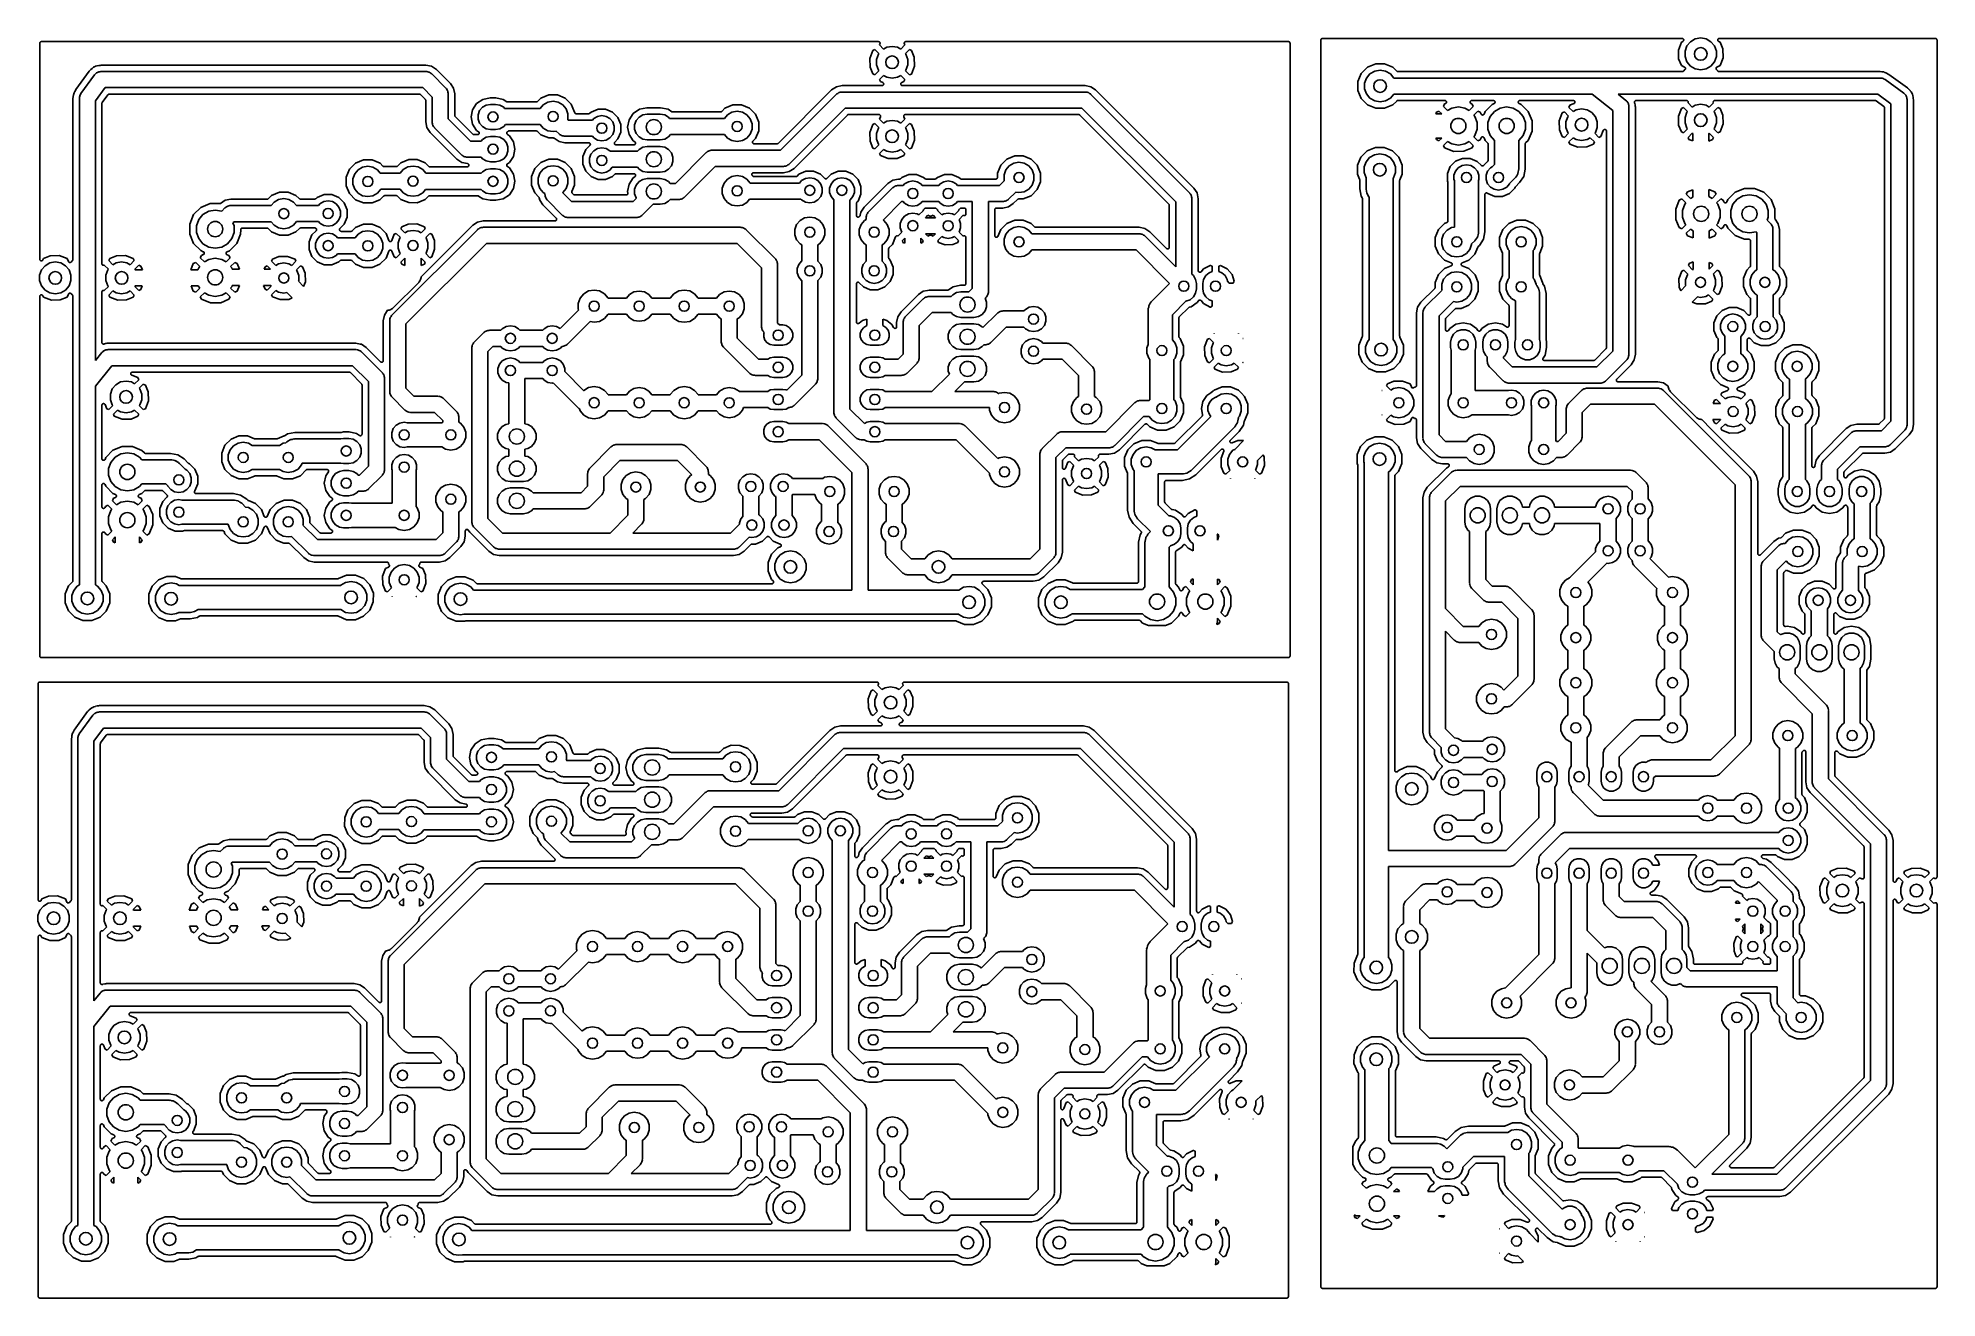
# Model space of a CAD drawing. Extents: x 74 to 224, y -146 to -46.
import ezdxf

# ---------------------------------------------------------------- set-up
doc = ezdxf.new("R2010")
doc.units = 0
doc.header["$MEASUREMENT"] = 0
doc.layers.add('BLACK', color=7, linetype='CONTINUOUS')

msp = doc.modelspace()

# ---------------------------------------------------------------- linework, layer by layer
at = {"layer": 'Black'}
for p, q in [((74.425, -46.4542), (74.4335, -46.447)), ((74.4335, -46.447), (74.4439, -46.4432)), ((74.4439, -46.4432), (74.4536, -46.4377)), ((74.4536, -46.4377), (74.4645, -46.4357)), ((74.4645, -46.4357), (74.4749, -46.4319)), ((74.4749, -46.4319), (74.4861, -46.4319)), ((74.4861, -46.4319), (74.497, -46.43)), ((74.497, -46.43), (140.55, -46.43)), ((140.55, -46.43), (140.566, -46.4327)), ((140.566, -46.4327), (140.581, -46.4337)), ((140.581, -46.4337), (140.587, -46.4365)), ((140.587, -46.4365), (140.594, -46.4377)), ((140.594, -46.4377), (140.607, -46.4453)), ((140.607, -46.4453), (140.621, -46.4515)), ((140.621, -46.4515), (140.626, -46.4563)), ((142.635, -46.4563), (142.64, -46.4515)), ((142.64, -46.4515), (142.654, -46.4453)), ((142.654, -46.4453), (142.667, -46.4377)), ((142.667, -46.4377), (142.674, -46.4365)), ((142.674, -46.4365), (142.68, -46.4337)), ((142.68, -46.4337), (142.695, -46.4327)), ((142.695, -46.4327), (142.71, -46.43)), ((142.71, -46.43), (172.899, -46.43)), ((172.899, -46.43), (172.91, -46.4319)), ((172.91, -46.4319), (172.921, -46.4319)), ((172.921, -46.4319), (172.931, -46.4357)), ((172.931, -46.4357), (172.942, -46.4377)), ((172.942, -46.4377), (172.952, -46.4432)), ((172.952, -46.4432), (172.963, -46.447)), ((172.963, -46.447), (172.971, -46.4542)), ((175.462, -46.303), (175.464, -46.2921)), ((175.462, -52.7022), (175.462, -46.303)), ((175.464, -46.2809), (175.468, -46.2705)), ((175.464, -46.2921), (175.464, -46.2809)), ((175.468, -46.2705), (175.47, -46.2596)), ((175.47, -46.2596), (175.475, -46.2499)), ((175.475, -46.2499), (175.479, -46.2395)), ((175.479, -46.2395), (175.486, -46.231)), ((175.486, -46.231), (175.492, -46.2214)), ((175.492, -46.2214), (175.5, -46.2142)), ((175.5, -46.2142), (175.507, -46.2057)), ((175.507, -46.2057), (175.517, -46.2002)), ((175.517, -46.2002), (175.525, -46.193)), ((175.525, -46.193), (175.536, -46.1892)), ((175.536, -46.1892), (175.546, -46.1837)), ((175.546, -46.1837), (175.557, -46.1817)), ((175.557, -46.1817), (175.567, -46.1779)), ((175.567, -46.1779), (175.578, -46.1779)), ((175.578, -46.1779), (175.589, -46.176)), ((175.589, -46.176), (203.966, -46.176)), ((204.017, -46.4192), (203.909, -46.467)), ((203.966, -46.176), (203.984, -46.1791)), ((203.984, -46.1791), (204.001, -46.181)), ((204.001, -46.181), (204.005, -46.1829)), ((204.005, -46.1829), (204.009, -46.1837)), ((204.009, -46.1837), (204.025, -46.1926)), ((204.032, -46.4092), (204.017, -46.4192)), ((204.025, -46.1926), (204.041, -46.2005)), ((204.048, -46.4003), (204.032, -46.4092)), ((204.041, -46.2005), (204.044, -46.2036)), ((204.044, -46.2036), (204.048, -46.2057)), ((204.048, -46.2057), (204.059, -46.2194)), ((204.05, -46.397), (204.048, -46.4003)), ((204.054, -46.3946), (204.05, -46.397)), ((204.064, -46.3802), (204.054, -46.3946)), ((204.059, -46.2194), (204.071, -46.2323)), ((204.076, -46.3665), (204.064, -46.3802)), ((204.071, -46.2323), (204.073, -46.2362)), ((204.073, -46.2362), (204.076, -46.2395)), ((204.076, -46.2395), (204.082, -46.2563)), ((204.077, -46.3625), (204.076, -46.3665)), ((204.08, -46.359), (204.077, -46.3625)), ((204.085, -46.3419), (204.08, -46.359)), ((204.082, -46.2563), (204.089, -46.2727)), ((204.091, -46.3251), (204.085, -46.3419)), ((204.089, -46.2727), (204.09, -46.2769)), ((204.09, -46.2769), (204.091, -46.2809)), ((204.091, -46.2809), (204.091, -46.2988)), ((204.091, -46.2988), (204.092, -46.3167)), ((204.092, -46.3167), (204.091, -46.3208)), ((204.091, -46.3208), (204.091, -46.3251)), ((204.349, -46.7692), (204.629, -46.4354)), ((204.629, -46.4354), (205.006, -46.2176)), ((205.006, -46.2176), (205.435, -46.1419)), ((205.435, -46.1419), (205.864, -46.2176)), ((205.864, -46.2176), (206.242, -46.4354)), ((206.242, -46.4354), (206.522, -46.7692)), ((206.778, -46.3167), (206.779, -46.2988)), ((206.779, -46.3208), (206.778, -46.3167)), ((206.779, -46.2809), (206.781, -46.2769)), ((206.779, -46.2988), (206.779, -46.2809)), ((206.779, -46.3251), (206.779, -46.3208)), ((206.785, -46.3419), (206.779, -46.3251)), ((206.781, -46.2727), (206.788, -46.2563)), ((206.781, -46.2769), (206.781, -46.2727)), ((206.79, -46.359), (206.785, -46.3419)), ((206.788, -46.2563), (206.794, -46.2395)), ((206.793, -46.3625), (206.79, -46.359)), ((206.794, -46.3665), (206.793, -46.3625)), ((206.794, -46.2395), (206.797, -46.2362)), ((206.806, -46.3802), (206.794, -46.3665)), ((206.797, -46.2362), (206.799, -46.2323)), ((206.799, -46.2323), (206.811, -46.2194)), ((206.817, -46.3946), (206.806, -46.3802)), ((206.811, -46.2194), (206.823, -46.2057)), ((206.82, -46.397), (206.817, -46.3946)), ((206.823, -46.4003), (206.82, -46.397)), ((206.823, -46.2057), (206.826, -46.2036)), ((206.838, -46.4092), (206.823, -46.4003)), ((206.826, -46.2036), (206.829, -46.2005)), ((206.829, -46.2005), (206.845, -46.1926)), ((206.853, -46.4192), (206.838, -46.4092)), ((206.845, -46.1926), (206.861, -46.1837)), ((206.963, -46.4678), (206.853, -46.4192)), ((206.861, -46.1837), (206.865, -46.1829)), ((206.865, -46.1829), (206.869, -46.181)), ((206.869, -46.181), (206.887, -46.1791)), ((206.887, -46.1791), (206.904, -46.176)), ((206.904, -46.176), (223.953, -46.176)), ((223.953, -46.176), (223.964, -46.1779)), ((223.964, -46.1779), (223.975, -46.1779)), ((223.975, -46.1779), (223.985, -46.1817)), ((223.985, -46.1817), (223.996, -46.1837)), ((223.996, -46.1837), (224.006, -46.1892)), ((224.006, -46.1892), (224.016, -46.193)), ((224.016, -46.193), (224.025, -46.2002)), ((224.025, -46.2002), (224.035, -46.2057)), ((224.035, -46.2057), (224.042, -46.2142)), ((224.042, -46.2142), (224.05, -46.2214)), ((224.05, -46.2214), (224.056, -46.231)), ((224.056, -46.231), (224.063, -46.2395)), ((224.063, -46.2395), (224.067, -46.2499)), ((224.067, -46.2499), (224.072, -46.2596)), ((224.072, -46.2596), (224.074, -46.2705)), ((224.074, -46.2705), (224.078, -46.2809)), ((224.078, -46.2809), (224.078, -46.2921)), ((224.078, -46.2921), (224.08, -46.303)), ((224.08, -46.303), (224.08, -112.356)), ((74.37, -46.557), (74.3719, -46.5461)), ((74.37, -63.6056), (74.37, -46.557)), ((74.3719, -46.5349), (74.3757, -46.5245)), ((74.3719, -46.5461), (74.3719, -46.5349)), ((74.3757, -46.5245), (74.3777, -46.5136)), ((74.3777, -46.5136), (74.3832, -46.5039)), ((74.3832, -46.5039), (74.387, -46.4935)), ((74.387, -46.4935), (74.3942, -46.485)), ((74.3942, -46.485), (74.3997, -46.4754)), ((74.3997, -46.4754), (74.4082, -46.4682)), ((74.4082, -46.4682), (74.4154, -46.4597)), ((74.4154, -46.4597), (74.425, -46.4542)), ((140.104, -47.1274), (139.864, -47.7545)), ((139.864, -47.7545), (139.883, -48.4553)), ((140.269, -47.0546), (140.104, -47.1274)), ((140.59, -47.3752), (140.269, -47.0546)), ((140.395, -47.839), (140.544, -47.4296)), ((140.395, -48.2746), (140.395, -47.839)), ((140.544, -47.4296), (140.59, -47.3752)), ((140.626, -46.4563), (140.632, -46.4597)), ((140.667, -46.6083), (140.628, -46.6954)), ((140.628, -46.6954), (140.954, -47.0209)), ((140.632, -46.4597), (140.642, -46.4714)), ((140.642, -46.4714), (140.653, -46.482)), ((140.653, -46.482), (140.656, -46.4882)), ((140.656, -46.4882), (140.66, -46.4935)), ((140.66, -46.4935), (140.666, -46.5079)), ((140.666, -46.5079), (140.672, -46.5216)), ((140.67, -46.5934), (140.667, -46.6083)), ((140.676, -46.5791), (140.67, -46.5934)), ((140.672, -46.5216), (140.673, -46.5285)), ((140.673, -46.5285), (140.676, -46.5349)), ((140.676, -46.5349), (140.676, -46.5502)), ((140.676, -46.5502), (140.677, -46.5654)), ((140.677, -46.5654), (140.676, -46.5721)), ((140.676, -46.5721), (140.676, -46.5791)), ((140.954, -47.0209), (141.201, -46.878)), ((141.201, -46.878), (141.63, -46.8023)), ((141.63, -46.8023), (142.059, -46.878)), ((142.059, -46.878), (142.307, -47.0209)), ((142.307, -47.0209), (142.633, -46.6954)), ((142.584, -46.5654), (142.585, -46.5502)), ((142.585, -46.5721), (142.584, -46.5654)), ((142.585, -46.5349), (142.588, -46.5285)), ((142.585, -46.5502), (142.585, -46.5349)), ((142.585, -46.5791), (142.585, -46.5721)), ((142.59, -46.5934), (142.585, -46.5791)), ((142.588, -46.5216), (142.595, -46.5079)), ((142.588, -46.5285), (142.588, -46.5216)), ((142.594, -46.6083), (142.59, -46.5934)), ((142.633, -46.6954), (142.594, -46.6083)), ((142.595, -46.5079), (142.6, -46.4935)), ((142.6, -46.4935), (142.605, -46.4882)), ((142.605, -46.4882), (142.608, -46.482)), ((142.608, -46.482), (142.619, -46.4714)), ((142.619, -46.4714), (142.629, -46.4597)), ((142.629, -46.4597), (142.635, -46.4563)), ((142.992, -47.0546), (142.671, -47.3752)), ((142.671, -47.3752), (142.717, -47.4296)), ((142.717, -47.4296), (142.866, -47.839)), ((142.866, -47.839), (142.866, -48.2746)), ((143.158, -47.1282), (142.992, -47.0546)), ((143.378, -47.6583), (143.158, -47.1282)), ((143.397, -48.3591), (143.378, -47.6583)), ((172.971, -46.4542), (172.981, -46.4597)), ((172.981, -46.4597), (172.988, -46.4682)), ((172.988, -46.4682), (172.996, -46.4754)), ((172.996, -46.4754), (173.002, -46.485)), ((173.002, -46.485), (173.009, -46.4935)), ((173.009, -46.4935), (173.013, -46.5039)), ((173.013, -46.5039), (173.018, -46.5136)), ((173.018, -46.5136), (173.02, -46.5245)), ((173.02, -46.5245), (173.024, -46.5349)), ((173.024, -46.5349), (173.024, -46.5461)), ((173.024, -46.5461), (173.026, -46.557)), ((173.026, -46.557), (173.026, -94.921)), ((203.909, -46.467), (203.669, -47.0941)), ((203.669, -47.0941), (203.688, -47.7949)), ((203.688, -47.7949), (203.907, -48.325)), ((204.2, -47.1786), (204.349, -46.7692)), ((204.2, -47.6142), (204.2, -47.1786)), ((204.349, -48.0236), (204.2, -47.6142)), ((206.522, -46.7692), (206.671, -47.1786)), ((206.671, -47.6142), (206.522, -48.0236)), ((206.671, -47.1786), (206.671, -47.6142)), ((206.961, -48.3258), (207.202, -47.6987)), ((207.183, -46.9979), (206.963, -46.4678)), ((207.202, -47.6987), (207.183, -46.9979)), ((78.2641, -48.7681), (77.212, -50.2211)), ((77.6161, -50.5292), (78.6829, -49.056)), ((78.3292, -48.7078), (78.2641, -48.7681)), ((78.3382, -48.6959), (78.3292, -48.7078)), ((78.3485, -48.6852), (78.3382, -48.6959)), ((78.3907, -48.6219), (78.3485, -48.6852)), ((78.4934, -48.5533), (78.3907, -48.6219)), ((78.5007, -48.5463), (78.4934, -48.5533)), ((78.5092, -48.5409), (78.5007, -48.5463)), ((78.5998, -48.4569), (78.5092, -48.5409)), ((78.6711, -48.4305), (78.5998, -48.4569)), ((78.6839, -48.423), (78.6711, -48.4305)), ((78.6829, -49.056), (78.7389, -49.0017)), ((78.6975, -48.417), (78.6839, -48.423)), ((78.7607, -48.3747), (78.6975, -48.417)), ((78.7389, -49.0017), (78.789, -48.942)), ((78.8819, -48.3506), (78.7607, -48.3747)), ((78.789, -48.942), (78.8176, -48.9255)), ((78.8176, -48.9255), (78.8413, -48.9025)), ((78.8413, -48.9025), (78.9125, -48.8707)), ((78.8913, -48.3469), (78.8819, -48.3506)), ((78.9012, -48.3451), (78.8913, -48.3469)), ((79.017, -48.3022), (78.9012, -48.3451)), ((78.9125, -48.8707), (78.98, -48.8317)), ((78.98, -48.8317), (79.0125, -48.826)), ((79.0125, -48.826), (79.0426, -48.8125)), ((79.093, -48.3051), (79.017, -48.3022)), ((79.0426, -48.8125), (79.1204, -48.8069)), ((79.1077, -48.3031), (79.093, -48.3051)), ((79.1226, -48.3027), (79.1077, -48.3031)), ((79.1204, -48.8069), (79.1972, -48.7934)), ((79.2097, -48.2854), (79.1226, -48.3027)), ((79.1972, -48.7934), (104.851, -48.7934)), ((104.839, -48.2854), (79.2097, -48.2854)), ((105.288, -48.3747), (104.839, -48.2854)), ((104.851, -48.7934), (104.879, -48.7983)), ((104.879, -48.7983), (104.907, -48.7958)), ((104.907, -48.7958), (104.987, -48.8173)), ((104.987, -48.8173), (105.068, -48.8317)), ((105.068, -48.8317), (105.093, -48.8457)), ((105.093, -48.8457), (105.12, -48.8529)), ((105.12, -48.8529), (105.188, -48.9005)), ((105.188, -48.9005), (105.259, -48.942)), ((105.259, -48.942), (105.277, -48.9634)), ((105.277, -48.9634), (105.3, -48.9794)), ((105.668, -48.629), (105.288, -48.3747)), ((105.3, -48.9794), (106.418, -50.097)), ((106.768, -49.7289), (105.668, -48.629)), ((139.883, -48.4553), (140.102, -48.9854)), ((140.102, -48.9854), (140.269, -49.059)), ((140.269, -49.059), (140.59, -48.7384)), ((140.544, -48.684), (140.395, -48.2746)), ((140.59, -48.7384), (140.544, -48.684)), ((140.954, -49.0927), (140.628, -49.4182)), ((140.628, -49.4182), (140.701, -49.583)), ((141.201, -49.2356), (140.954, -49.0927)), ((141.63, -49.3113), (141.201, -49.2356)), ((142.059, -49.2356), (141.63, -49.3113)), ((142.307, -49.0927), (142.059, -49.2356)), ((142.633, -49.4182), (142.307, -49.0927)), ((142.559, -49.5848), (142.633, -49.4182)), ((142.717, -48.684), (142.671, -48.7384)), ((142.671, -48.7384), (142.992, -49.059)), ((142.866, -48.2746), (142.717, -48.684)), ((142.992, -49.059), (143.157, -48.9862)), ((143.157, -48.9862), (143.397, -48.3591)), ((178.648, -48.9395), (178.379, -49.5852)), ((179.142, -48.4454), (178.648, -48.9395)), ((178.901, -49.7186), (179.05, -49.3092)), ((179.05, -49.3092), (179.33, -48.9754)), ((179.789, -48.1784), (179.142, -48.4454)), ((179.33, -48.9754), (179.708, -48.7576)), ((179.708, -48.7576), (180.137, -48.6819)), ((180.488, -48.179), (179.789, -48.1784)), ((180.137, -48.6819), (180.566, -48.7576)), ((181.134, -48.4472), (180.488, -48.179)), ((180.566, -48.7576), (180.943, -48.9754)), ((180.943, -48.9754), (181.217, -49.3014)), ((181.442, -48.7561), (181.134, -48.4472)), ((181.217, -49.3014), (197.104, -49.3014)), ((181.447, -48.7594), (181.442, -48.7561)), ((181.45, -48.7637), (181.447, -48.7594)), ((181.465, -48.772), (181.45, -48.7637)), ((181.478, -48.7815), (181.465, -48.772)), ((181.484, -48.7829), (181.478, -48.7815)), ((181.489, -48.7857), (181.484, -48.7829)), ((181.505, -48.7886), (181.489, -48.7857)), ((181.521, -48.7929), (181.505, -48.7886)), ((181.526, -48.7924), (181.521, -48.7929)), ((181.532, -48.7934), (181.526, -48.7924)), ((203.991, -48.7934), (181.532, -48.7934)), ((197.104, -49.3014), (219.608, -49.3014)), ((203.907, -48.325), (204.153, -48.4337)), ((204.007, -48.7905), (203.991, -48.7934)), ((204.024, -48.7891), (204.007, -48.7905)), ((204.029, -48.7867), (204.024, -48.7891)), ((204.035, -48.7857), (204.029, -48.7867)), ((204.049, -48.7774), (204.035, -48.7857)), ((204.064, -48.7704), (204.049, -48.7774)), ((204.068, -48.7665), (204.064, -48.7704)), ((204.073, -48.7637), (204.068, -48.7665)), ((204.083, -48.751), (204.073, -48.7637)), ((204.095, -48.7392), (204.083, -48.751)), ((204.098, -48.7342), (204.095, -48.7392)), ((204.192, -48.6397), (204.098, -48.7333)), ((204.098, -48.7333), (204.098, -48.7342)), ((204.153, -48.4337), (204.164, -48.4406)), ((204.164, -48.4406), (204.175, -48.4458)), ((204.175, -48.4458), (204.182, -48.4528)), ((204.182, -48.4528), (204.19, -48.4582)), ((204.19, -48.4582), (204.197, -48.4683)), ((204.199, -48.6295), (204.192, -48.6397)), ((204.197, -48.4683), (204.206, -48.477)), ((204.208, -48.6206), (204.199, -48.6295)), ((204.206, -48.477), (204.21, -48.4859)), ((204.212, -48.6116), (204.208, -48.6206)), ((204.21, -48.4859), (204.216, -48.4938)), ((204.217, -48.6036), (204.212, -48.6116)), ((204.216, -48.4938), (204.22, -48.5058)), ((204.22, -48.5916), (204.217, -48.6036)), ((204.22, -48.5058), (204.225, -48.517)), ((204.225, -48.5802), (204.22, -48.5916)), ((204.225, -48.517), (204.226, -48.5268)), ((204.226, -48.5704), (204.225, -48.5802)), ((204.226, -48.5268), (204.228, -48.5362)), ((204.229, -48.561), (204.226, -48.5704)), ((204.228, -48.5362), (204.228, -48.5486)), ((204.228, -48.5486), (204.229, -48.561)), ((204.629, -48.3574), (204.349, -48.0236)), ((205.006, -48.5752), (204.629, -48.3574)), ((205.435, -48.6509), (205.006, -48.5752)), ((205.864, -48.5752), (205.435, -48.6509)), ((206.242, -48.3574), (205.864, -48.5752)), ((206.522, -48.0236), (206.242, -48.3574)), ((206.642, -48.5362), (206.645, -48.5268)), ((206.643, -48.5486), (206.642, -48.5362)), ((206.642, -48.561), (206.643, -48.5486)), ((206.644, -48.5704), (206.642, -48.561)), ((206.645, -48.5802), (206.644, -48.5704)), ((206.645, -48.5268), (206.646, -48.517)), ((206.65, -48.5916), (206.645, -48.5802)), ((206.646, -48.517), (206.651, -48.5058)), ((206.653, -48.6036), (206.65, -48.5916)), ((206.651, -48.5058), (206.654, -48.4938)), ((206.659, -48.6116), (206.653, -48.6036)), ((206.654, -48.4938), (206.66, -48.4859)), ((206.663, -48.6206), (206.659, -48.6116)), ((206.66, -48.4859), (206.664, -48.477)), ((206.671, -48.6295), (206.663, -48.6206)), ((206.664, -48.477), (206.673, -48.4683)), ((206.678, -48.6397), (206.671, -48.6295)), ((206.673, -48.4683), (206.68, -48.4582)), ((206.772, -48.7333), (206.678, -48.6397)), ((206.68, -48.4582), (206.689, -48.4528)), ((206.689, -48.4528), (206.695, -48.4459)), ((206.695, -48.4459), (206.707, -48.4406)), ((206.707, -48.4406), (206.717, -48.4337)), ((206.717, -48.4337), (206.961, -48.3258)), ((206.773, -48.7342), (206.772, -48.7333)), ((206.775, -48.7392), (206.773, -48.7342)), ((206.787, -48.751), (206.775, -48.7392)), ((206.798, -48.7637), (206.787, -48.751)), ((206.802, -48.7665), (206.798, -48.7637)), ((206.806, -48.7704), (206.802, -48.7665)), ((206.821, -48.7774), (206.806, -48.7704)), ((206.836, -48.7857), (206.821, -48.7774)), ((206.841, -48.7867), (206.836, -48.7857)), ((206.846, -48.7891), (206.841, -48.7867)), ((206.863, -48.7905), (206.846, -48.7891)), ((206.879, -48.7934), (206.863, -48.7905)), ((219.596, -48.7934), (206.879, -48.7934)), ((219.73, -48.82), (219.596, -48.7934)), ((219.608, -49.3014), (219.695, -49.3167)), ((219.695, -49.3167), (219.782, -49.3257)), ((219.74, -48.8202), (219.73, -48.82)), ((219.75, -48.8223), (219.74, -48.8202)), ((219.873, -48.827), (219.75, -48.8223)), ((219.782, -49.3257), (219.803, -49.3357)), ((219.803, -49.3357), (219.826, -49.3397)), ((219.826, -49.3397), (219.902, -49.3837)), ((219.942, -48.8587), (219.873, -48.827)), ((219.902, -49.3837), (219.981, -49.4221)), ((219.956, -48.8625), (219.942, -48.8587)), ((219.97, -48.8679), (219.956, -48.8625)), ((220.045, -48.8827), (219.97, -48.8679)), ((219.981, -49.4221), (221.454, -50.4889)), ((220.148, -48.9513), (220.045, -48.8827)), ((220.157, -48.9554), (220.148, -48.9513)), ((220.165, -48.9611), (220.157, -48.9554)), ((220.289, -49.018), (220.165, -48.9611)), ((221.742, -50.0701), (220.289, -49.018)), ((77.014, -50.7805), (76.9874, -50.9141)), ((76.9874, -50.9141), (76.9874, -63.6308)), ((77.0142, -50.7704), (77.014, -50.7805)), ((77.0163, -50.7605), (77.0142, -50.7704)), ((77.021, -50.6371), (77.0163, -50.7605)), ((77.0527, -50.568), (77.021, -50.6371)), ((77.0565, -50.5536), (77.0527, -50.568)), ((77.0619, -50.5398), (77.0565, -50.5536)), ((77.0767, -50.4651), (77.0619, -50.5398)), ((77.1453, -50.3625), (77.0767, -50.4651)), ((77.1494, -50.3532), (77.1453, -50.3625)), ((77.1551, -50.3449), (77.1494, -50.3532)), ((77.212, -50.2211), (77.1551, -50.3449)), ((77.4954, -50.9016), (77.5107, -50.815)), ((77.4954, -73.406), (77.4954, -50.9016)), ((77.5107, -50.815), (77.5197, -50.7275)), ((77.5197, -50.7275), (77.5297, -50.707)), ((77.5297, -50.707), (77.5337, -50.6844)), ((77.5337, -50.6844), (77.5777, -50.6083)), ((77.5777, -50.6083), (77.6161, -50.5292)), ((79.5214, -50.0634), (78.7654, -51.1074)), ((79.2975, -51.2387), (79.7427, -50.6239)), ((104.588, -50.0634), (79.5214, -50.0634)), ((79.7427, -50.6239), (79.7539, -50.6131)), ((79.7539, -50.6131), (79.7639, -50.6011)), ((79.7639, -50.6011), (79.7696, -50.5978)), ((79.7696, -50.5978), (79.7744, -50.5932)), ((79.7744, -50.5932), (79.7886, -50.5869)), ((79.7886, -50.5869), (79.8021, -50.5791)), ((79.8021, -50.5791), (79.8086, -50.5779)), ((79.8086, -50.5779), (79.8146, -50.5752)), ((79.8146, -50.5752), (79.8302, -50.5741)), ((79.8302, -50.5741), (79.8456, -50.5714)), ((79.8456, -50.5714), (104.325, -50.5714)), ((104.325, -50.5714), (104.331, -50.5724)), ((104.331, -50.5724), (104.336, -50.5719)), ((104.336, -50.5719), (104.352, -50.5762)), ((104.352, -50.5762), (104.369, -50.5791)), ((104.369, -50.5791), (104.373, -50.5819)), ((104.373, -50.5819), (104.379, -50.5833)), ((104.379, -50.5833), (104.392, -50.5928)), ((104.392, -50.5928), (104.407, -50.6011)), ((104.407, -50.6011), (104.41, -50.6054)), ((104.41, -50.6054), (104.415, -50.6086)), ((104.415, -50.6086), (104.789, -50.9823)), ((105.334, -50.809), (104.588, -50.0634)), ((105.334, -52.7812), (105.334, -50.809)), ((106.418, -50.097), (106.434, -50.1199)), ((106.434, -50.1199), (106.455, -50.1378)), ((106.455, -50.1378), (106.497, -50.2097)), ((106.497, -50.2097), (106.544, -50.2776)), ((106.544, -50.2776), (106.552, -50.3046)), ((106.552, -50.3046), (106.566, -50.3288)), ((106.566, -50.3288), (106.58, -50.4105)), ((106.58, -50.4105), (106.601, -50.4907)), ((106.601, -50.4907), (106.599, -50.5185)), ((106.599, -50.5185), (106.604, -50.546)), ((106.604, -50.546), (106.604, -52.5182)), ((107.022, -50.1095), (106.768, -49.7289)), ((107.112, -50.5585), (107.022, -50.1095)), ((107.112, -52.2551), (107.112, -50.5585)), ((109.913, -50.8746), (109.327, -50.9911)), ((110.356, -50.8746), (109.913, -50.8746)), ((110.942, -50.9911), (110.356, -50.8746)), ((113.911, -50.8958), (113.649, -51.1566)), ((114.535, -50.6378), (113.911, -50.8958)), ((115.211, -50.6384), (114.535, -50.6378)), ((115.835, -50.8975), (115.211, -50.6384)), ((116.312, -51.3758), (115.835, -50.8975)), ((136.851, -50.2419), (132.634, -54.4585)), ((132.808, -55.0037), (137.219, -50.5923)), ((137.232, -49.9876), (136.851, -50.2419)), ((137.219, -50.5923), (137.242, -50.5763)), ((137.681, -49.8983), (137.232, -49.9876)), ((137.242, -50.5763), (137.26, -50.5549)), ((137.26, -50.5549), (137.332, -50.5134)), ((137.332, -50.5134), (137.4, -50.4658)), ((137.4, -50.4658), (137.427, -50.4586)), ((137.427, -50.4586), (137.451, -50.4446)), ((137.451, -50.4446), (137.533, -50.4302)), ((137.533, -50.4302), (137.613, -50.4087)), ((137.613, -50.4087), (137.64, -50.4112)), ((137.64, -50.4112), (137.668, -50.4063)), ((137.668, -50.4063), (156.87, -50.4063)), ((140.297, -49.8983), (137.681, -49.8983)), ((140.838, -49.8983), (140.297, -49.8983)), ((140.701, -49.583), (140.883, -49.6527)), ((140.858, -49.8947), (140.838, -49.8983)), ((140.879, -49.8914), (140.858, -49.8947)), ((140.88, -49.8908), (140.879, -49.8914)), ((140.881, -49.8906), (140.88, -49.8908)), ((140.899, -49.8801), (140.881, -49.8906)), ((140.883, -49.6527), (140.901, -49.6635)), ((140.918, -49.8699), (140.899, -49.8801)), ((140.901, -49.6635), (140.919, -49.674)), ((140.919, -49.8686), (140.918, -49.8691)), ((140.918, -49.8691), (140.918, -49.8699)), ((140.919, -49.674), (140.92, -49.6748)), ((140.933, -49.8525), (140.919, -49.8686)), ((140.92, -49.6748), (140.921, -49.6754)), ((140.921, -49.6754), (140.934, -49.6917)), ((140.946, -49.8366), (140.933, -49.8525)), ((140.934, -49.6917), (140.948, -49.7078)), ((140.947, -49.8356), (140.946, -49.8366)), ((140.948, -49.8348), (140.947, -49.8356)), ((140.948, -49.7078), (140.948, -49.7088)), ((140.948, -49.7088), (140.949, -49.7097)), ((140.955, -49.8151), (140.948, -49.8348)), ((140.949, -49.7097), (140.955, -49.7295)), ((140.955, -49.7295), (140.963, -49.7492)), ((140.962, -49.7954), (140.955, -49.8151)), ((140.963, -49.7934), (140.962, -49.7944)), ((140.962, -49.7944), (140.962, -49.7954)), ((140.963, -49.7492), (140.963, -49.7503)), ((140.963, -49.7503), (140.963, -49.7513)), ((140.963, -49.7513), (140.963, -49.7723)), ((140.963, -49.7723), (140.963, -49.7934)), ((142.315, -49.7547), (142.316, -49.7521)), ((142.316, -49.774), (142.315, -49.7547)), ((142.316, -49.7492), (142.322, -49.7311)), ((142.316, -49.7521), (142.316, -49.7492)), ((142.316, -49.7934), (142.316, -49.774)), ((142.317, -49.796), (142.316, -49.7934)), ((142.317, -49.7988), (142.317, -49.796)), ((142.324, -49.8166), (142.317, -49.7988)), ((142.322, -49.7311), (142.328, -49.7127)), ((142.331, -49.8348), (142.324, -49.8166)), ((142.328, -49.7127), (142.33, -49.7104)), ((142.33, -49.7104), (142.331, -49.7078)), ((142.331, -49.7078), (142.343, -49.693)), ((142.332, -49.8369), (142.331, -49.8348)), ((142.334, -49.8395), (142.332, -49.8369)), ((142.347, -49.8538), (142.334, -49.8395)), ((142.343, -49.693), (142.355, -49.6777)), ((142.359, -49.8686), (142.347, -49.8538)), ((142.355, -49.6777), (142.357, -49.6762)), ((142.357, -49.6762), (142.359, -49.674)), ((142.359, -49.674), (142.376, -49.6643)), ((142.361, -49.87), (142.359, -49.8686)), ((142.363, -49.8721), (142.361, -49.87)), ((142.38, -49.881), (142.363, -49.8721)), ((142.376, -49.6643), (142.392, -49.654)), ((142.397, -49.8906), (142.38, -49.881)), ((142.392, -49.654), (142.559, -49.5848)), ((142.4, -49.8911), (142.397, -49.8906)), ((142.402, -49.8924), (142.4, -49.8911)), ((142.422, -49.8949), (142.402, -49.8924)), ((142.441, -49.8983), (142.422, -49.8949)), ((142.963, -49.8983), (142.441, -49.8983)), ((156.858, -49.8983), (142.963, -49.8983)), ((157.307, -49.9876), (156.858, -49.8983)), ((156.87, -50.4063), (156.898, -50.4112)), ((156.898, -50.4112), (156.926, -50.4087)), ((156.926, -50.4087), (157.006, -50.4302)), ((157.006, -50.4302), (157.088, -50.4446)), ((157.088, -50.4446), (157.112, -50.4586)), ((157.112, -50.4586), (157.139, -50.4658)), ((157.139, -50.4658), (157.207, -50.5134)), ((157.207, -50.5134), (157.279, -50.5549)), ((157.279, -50.5549), (157.297, -50.5763)), ((157.297, -50.5763), (157.319, -50.5923)), ((157.687, -50.2419), (157.307, -49.9876)), ((157.319, -50.5923), (165.092, -58.3647)), ((165.442, -57.9966), (157.687, -50.2419)), ((178.379, -49.5852), (178.379, -50.2845)), ((178.379, -50.2845), (178.646, -50.9307)), ((178.646, -50.9307), (179.14, -51.4256)), ((178.901, -50.1542), (178.901, -49.7186)), ((179.05, -50.5636), (178.901, -50.1542)), ((179.33, -50.8974), (179.05, -50.5636)), ((179.708, -51.1152), (179.33, -50.8974)), ((180.943, -50.8974), (180.566, -51.1152)), ((181.217, -50.5714), (180.943, -50.8974)), ((196.881, -50.5714), (181.217, -50.5714)), ((198.501, -51.8672), (196.881, -50.5714)), ((219.403, -50.5714), (198.914, -50.5714)), ((198.914, -50.5714), (199.533, -51.0661)), ((220.447, -51.3274), (219.403, -50.5714)), ((221.454, -50.4889), (221.508, -50.5449)), ((221.508, -50.5449), (221.568, -50.595)), ((221.568, -50.595), (221.585, -50.6236)), ((221.585, -50.6236), (221.607, -50.6473)), ((221.607, -50.6473), (221.639, -50.7185)), ((221.639, -50.7185), (221.678, -50.786)), ((221.678, -50.786), (221.684, -50.8185)), ((221.684, -50.8185), (221.697, -50.8486)), ((221.697, -50.8486), (221.703, -50.9264)), ((221.703, -50.9264), (221.717, -51.0032)), ((221.802, -50.1352), (221.742, -50.0701)), ((221.814, -50.1442), (221.802, -50.1352)), ((221.825, -50.1545), (221.814, -50.1442)), ((221.888, -50.1967), (221.825, -50.1545)), ((221.957, -50.2994), (221.888, -50.1967)), ((221.964, -50.3067), (221.957, -50.2994)), ((221.969, -50.3152), (221.964, -50.3067)), ((222.053, -50.4058), (221.969, -50.3152)), ((222.08, -50.4771), (222.053, -50.4058)), ((222.087, -50.4899), (222.08, -50.4771)), ((222.093, -50.5035), (222.087, -50.4899)), ((222.135, -50.5667), (222.093, -50.5035)), ((222.159, -50.6879), (222.135, -50.5667)), ((222.163, -50.6973), (222.159, -50.6879)), ((222.165, -50.7072), (222.163, -50.6973)), ((222.208, -50.823), (222.165, -50.7072)), ((222.205, -50.899), (222.208, -50.823)), ((222.207, -50.9137), (222.205, -50.899)), ((222.207, -50.9286), (222.207, -50.9137)), ((222.225, -51.0157), (222.207, -50.9286)), ((78.7654, -51.1074), (78.7654, -71.5958)), ((79.2734, -51.3131), (79.2765, -51.2958)), ((79.2734, -63.9607), (79.2734, -51.3131)), ((79.2765, -51.2958), (79.2783, -51.2783)), ((79.2783, -51.2783), (79.2803, -51.2742)), ((79.2803, -51.2742), (79.2811, -51.2697)), ((79.2811, -51.2697), (79.2899, -51.2545)), ((79.2899, -51.2545), (79.2975, -51.2387)), ((104.789, -50.9823), (104.792, -50.9868)), ((104.792, -50.9868), (104.796, -50.9904)), ((104.796, -50.9904), (104.804, -51.0048)), ((104.804, -51.0048), (104.814, -51.0184)), ((104.814, -51.0184), (104.815, -51.0238)), ((104.815, -51.0238), (104.818, -51.0286)), ((104.818, -51.0286), (104.821, -51.045)), ((104.821, -51.045), (104.825, -51.061)), ((104.825, -51.061), (104.825, -51.0665)), ((104.825, -51.0665), (104.826, -51.0721)), ((104.826, -51.0721), (104.826, -52.7687)), ((107.113, -52.2606), (107.112, -52.2551)), ((107.112, -52.2662), (107.113, -52.2606)), ((107.117, -52.2822), (107.112, -52.2662)), ((107.119, -52.2986), (107.117, -52.2822)), ((107.122, -52.3034), (107.119, -52.2986)), ((107.124, -52.3088), (107.122, -52.3034)), ((107.133, -52.3224), (107.124, -52.3088)), ((107.142, -52.3368), (107.133, -52.3224)), ((107.146, -52.3404), (107.142, -52.3368)), ((107.149, -52.345), (107.146, -52.3404)), ((108.539, -53.7346), (107.149, -52.345)), ((108.517, -51.8017), (108.402, -52.3748)), ((108.402, -52.3748), (108.517, -52.9479)), ((108.841, -51.3158), (108.517, -51.8017)), ((109.327, -50.9911), (108.841, -51.3158)), ((108.954, -52.2025), (109.072, -51.8787)), ((108.954, -52.5471), (108.954, -52.2025)), ((109.072, -51.8787), (109.294, -51.6147)), ((109.294, -51.6147), (109.592, -51.4424)), ((109.592, -51.4424), (109.931, -51.3826)), ((109.931, -51.3826), (110.337, -51.3826)), ((110.337, -51.3826), (110.677, -51.4424)), ((110.677, -51.4424), (110.975, -51.6147)), ((111.213, -51.1723), (110.942, -50.9911)), ((110.975, -51.6147), (111.048, -51.7017)), ((111.048, -51.7017), (113.868, -51.7017)), ((111.227, -51.1784), (111.213, -51.1723)), ((111.24, -51.186), (111.227, -51.1784)), ((111.247, -51.1873), (111.24, -51.186)), ((111.253, -51.1901), (111.247, -51.1873)), ((111.268, -51.1911), (111.253, -51.1901)), ((111.283, -51.1937), (111.268, -51.1911)), ((113.56, -51.1937), (111.283, -51.1937)), ((113.565, -51.1927), (113.56, -51.1937)), ((113.571, -51.1932), (113.565, -51.1927)), ((113.587, -51.1889), (113.571, -51.1932)), ((113.603, -51.186), (113.587, -51.1889)), ((113.608, -51.1833), (113.603, -51.186)), ((113.613, -51.1818), (113.608, -51.1833)), ((113.627, -51.1723), (113.613, -51.1818)), ((113.641, -51.164), (113.627, -51.1723)), ((113.645, -51.1597), (113.641, -51.164)), ((113.649, -51.1566), (113.645, -51.1597)), ((113.868, -51.7017), (114.103, -51.4211)), ((114.103, -51.4211), (114.463, -51.2136)), ((114.463, -51.2136), (114.871, -51.1415)), ((114.871, -51.1415), (115.28, -51.2136)), ((115.28, -51.2136), (115.64, -51.4211)), ((115.64, -51.4211), (115.907, -51.7391)), ((115.907, -51.7391), (116.049, -52.1292)), ((116.049, -52.1292), (116.049, -52.5442)), ((116.572, -52.005), (116.312, -51.3758)), ((116.572, -52.0159), (116.572, -52.005)), ((116.576, -52.0262), (116.572, -52.0159)), ((116.578, -52.0371), (116.576, -52.0262)), ((116.584, -52.0468), (116.578, -52.0371)), ((116.587, -52.0573), (116.584, -52.0468)), ((116.595, -52.0658), (116.587, -52.0573)), ((116.6, -52.0754), (116.595, -52.0658)), ((116.609, -52.0825), (116.6, -52.0754)), ((116.616, -52.0911), (116.609, -52.0825)), ((116.625, -52.0966), (116.616, -52.0911)), ((116.634, -52.1037), (116.625, -52.0966)), ((116.644, -52.1076), (116.634, -52.1037)), ((116.654, -52.1131), (116.644, -52.1076)), ((116.665, -52.1151), (116.654, -52.1131)), ((116.675, -52.1189), (116.665, -52.1151)), ((116.686, -52.1189), (116.675, -52.1189)), ((116.697, -52.1208), (116.686, -52.1189)), ((117.689, -52.1208), (116.697, -52.1208)), ((117.694, -52.1198), (117.689, -52.1208)), ((117.7, -52.1203), (117.694, -52.1198)), ((117.716, -52.116), (117.7, -52.1203)), ((117.732, -52.1131), (117.716, -52.116)), ((117.737, -52.1104), (117.732, -52.1131)), ((117.742, -52.1089), (117.737, -52.1104)), ((117.756, -52.0994), (117.742, -52.1089)), ((117.77, -52.0911), (117.756, -52.0994)), ((117.774, -52.0868), (117.77, -52.0911)), ((117.778, -52.0837), (117.774, -52.0868)), ((117.871, -51.9913), (117.778, -52.0837)), ((118.423, -51.7634), (117.871, -51.9913)), ((118.079, -52.5008), (118.379, -52.3279)), ((118.379, -52.3279), (118.72, -52.2678)), ((119.019, -51.7639), (118.423, -51.7634)), ((118.72, -52.2678), (119.06, -52.3279)), ((119.57, -51.9927), (119.019, -51.7639)), ((119.06, -52.3279), (119.36, -52.5008)), ((119.992, -52.4151), (119.57, -51.9927)), ((120.22, -52.9667), (119.992, -52.4151)), ((121.196, -52.099), (120.866, -52.5926)), ((121.689, -51.7692), (121.196, -52.099)), ((121.428, -52.6669), (121.655, -52.3966)), ((121.655, -52.3966), (121.96, -52.2202)), ((122.284, -51.6509), (121.689, -51.7692)), ((121.96, -52.2202), (122.308, -52.1589)), ((123.359, -51.6509), (122.284, -51.6509)), ((122.308, -52.1589), (123.336, -52.1589)), ((123.336, -52.1589), (123.683, -52.2202)), ((123.954, -51.7692), (123.359, -51.6509)), ((123.683, -52.2202), (123.989, -52.3966)), ((124.239, -51.9597), (123.954, -51.7692)), ((123.989, -52.3966), (124.066, -52.4891)), ((124.253, -51.9658), (124.239, -51.9597)), ((124.266, -51.9734), (124.253, -51.9658)), ((124.273, -51.9747), (124.266, -51.9734)), ((124.28, -51.9775), (124.273, -51.9747)), ((124.295, -51.9785), (124.28, -51.9775)), ((124.31, -51.9811), (124.295, -51.9785)), ((128.088, -51.9811), (124.31, -51.9811)), ((128.094, -51.9801), (128.088, -51.9811)), ((128.099, -51.9806), (128.094, -51.9801)), ((128.115, -51.9763), (128.099, -51.9806)), ((128.132, -51.9734), (128.115, -51.9763)), ((128.137, -51.9707), (128.132, -51.9734)), ((128.142, -51.9692), (128.137, -51.9707)), ((128.156, -51.9597), (128.142, -51.9692)), ((128.17, -51.9514), (128.156, -51.9597)), ((128.174, -51.9472), (128.17, -51.9514)), ((128.178, -51.944), (128.174, -51.9472)), ((128.439, -51.6832), (128.178, -51.944)), ((128.397, -52.4891), (128.632, -52.2085)), ((129.064, -51.4252), (128.439, -51.6832)), ((128.632, -52.2085), (128.992, -52.001)), ((128.992, -52.001), (129.4, -51.9289)), ((129.74, -51.4258), (129.064, -51.4252)), ((129.4, -51.9289), (129.809, -52.001)), ((130.364, -51.6849), (129.74, -51.4258)), ((129.809, -52.001), (130.169, -52.2085)), ((130.169, -52.2085), (130.435, -52.5265)), ((130.841, -52.1632), (130.364, -51.6849)), ((131.099, -52.7877), (130.841, -52.1632)), ((137.931, -51.6763), (133.52, -56.0877)), ((133.888, -56.4381), (138.104, -52.2215)), ((156.607, -51.6763), (137.931, -51.6763)), ((138.104, -52.2215), (138.109, -52.2183)), ((138.109, -52.2183), (138.112, -52.214)), ((138.112, -52.214), (138.127, -52.2057)), ((138.127, -52.2057), (138.14, -52.1962)), ((138.14, -52.1962), (138.146, -52.1948)), ((138.146, -52.1948), (138.151, -52.192)), ((138.151, -52.192), (138.167, -52.1891)), ((138.167, -52.1891), (138.183, -52.1848)), ((138.183, -52.1848), (138.189, -52.1853)), ((138.189, -52.1853), (138.194, -52.1843)), ((138.194, -52.1843), (140.589, -52.1843)), ((140.589, -52.1843), (140.604, -52.187)), ((140.604, -52.187), (140.62, -52.188)), ((140.62, -52.188), (140.626, -52.1908)), ((140.626, -52.1908), (140.633, -52.192)), ((140.705, -52.3626), (140.628, -52.5374)), ((140.633, -52.192), (140.646, -52.1996)), ((140.646, -52.1996), (140.66, -52.2058)), ((140.66, -52.2058), (140.665, -52.2106)), ((140.665, -52.2106), (140.671, -52.214)), ((140.671, -52.214), (140.681, -52.2257)), ((140.681, -52.2257), (140.692, -52.2363)), ((140.692, -52.2363), (140.695, -52.2425)), ((140.695, -52.2425), (140.699, -52.2478)), ((140.699, -52.2478), (140.704, -52.2622)), ((140.704, -52.2622), (140.711, -52.2759)), ((140.709, -52.3477), (140.705, -52.3626)), ((140.714, -52.3334), (140.709, -52.3477)), ((140.711, -52.2759), (140.712, -52.2828)), ((140.712, -52.2828), (140.714, -52.2892)), ((140.714, -52.2892), (140.714, -52.3045)), ((140.714, -52.3045), (140.716, -52.3197)), ((140.716, -52.3197), (140.714, -52.3264)), ((140.714, -52.3264), (140.714, -52.3334)), ((142.545, -52.3197), (142.547, -52.3045)), ((142.547, -52.3264), (142.545, -52.3197)), ((142.547, -52.2892), (142.549, -52.2828)), ((142.547, -52.3045), (142.547, -52.2892)), ((142.547, -52.3334), (142.547, -52.3264)), ((142.552, -52.3477), (142.547, -52.3334)), ((142.549, -52.2828), (142.55, -52.2759)), ((142.55, -52.2759), (142.556, -52.2622)), ((142.555, -52.3626), (142.552, -52.3477)), ((142.633, -52.5374), (142.555, -52.3626)), ((142.556, -52.2622), (142.562, -52.2478)), ((142.562, -52.2478), (142.566, -52.2425)), ((142.566, -52.2425), (142.569, -52.2363)), ((142.569, -52.2363), (142.58, -52.2257)), ((142.58, -52.2257), (142.59, -52.214)), ((142.59, -52.214), (142.596, -52.2106)), ((142.596, -52.2106), (142.601, -52.2058)), ((142.601, -52.2058), (142.615, -52.1996)), ((142.615, -52.1996), (142.628, -52.192)), ((142.628, -52.192), (142.635, -52.1908)), ((142.635, -52.1908), (142.641, -52.188)), ((142.641, -52.188), (142.657, -52.187)), ((142.657, -52.187), (142.672, -52.1843)), ((142.672, -52.1843), (156.344, -52.1843)), ((156.344, -52.1843), (156.35, -52.1853)), ((156.35, -52.1853), (156.355, -52.1848)), ((156.355, -52.1848), (156.371, -52.1891)), ((156.371, -52.1891), (156.388, -52.192)), ((156.388, -52.192), (156.393, -52.1948)), ((156.393, -52.1948), (156.398, -52.1962)), ((156.398, -52.1962), (156.412, -52.2057)), ((156.412, -52.2057), (156.426, -52.214)), ((156.426, -52.214), (156.43, -52.2183)), ((156.43, -52.2183), (156.434, -52.2215)), ((156.434, -52.2215), (163.463, -59.2499)), ((164.008, -59.0767), (156.607, -51.6763)), ((179.14, -51.4256), (179.786, -51.6938)), ((180.137, -51.1909), (179.708, -51.1152)), ((179.786, -51.6938), (180.485, -51.6944)), ((180.566, -51.1152), (180.137, -51.1909)), ((180.485, -51.6944), (181.131, -51.4274)), ((181.131, -51.4274), (181.443, -51.1165)), ((181.443, -51.1165), (181.447, -51.1133)), ((181.447, -51.1133), (181.451, -51.1091)), ((181.451, -51.1091), (181.465, -51.1008)), ((181.465, -51.1008), (181.479, -51.0913)), ((181.479, -51.0913), (181.484, -51.0898)), ((181.484, -51.0898), (181.489, -51.0871)), ((181.489, -51.0871), (181.505, -51.0842)), ((181.505, -51.0842), (181.521, -51.0799)), ((181.521, -51.0799), (181.527, -51.0804)), ((181.527, -51.0804), (181.532, -51.0794)), ((181.532, -51.0794), (185.248, -51.0794)), ((184.577, -52.0032), (184.526, -52.1335)), ((184.526, -52.1335), (184.997, -52.1335)), ((184.77, -51.9063), (184.577, -52.0032)), ((184.997, -52.1335), (184.77, -51.9063)), ((185.227, -51.3526), (185.129, -51.5471)), ((185.129, -51.5471), (185.451, -51.8691)), ((185.296, -51.3237), (185.227, -51.3526)), ((185.248, -51.0794), (185.267, -51.0828)), ((185.267, -51.0828), (185.286, -51.0853)), ((185.286, -51.0853), (185.289, -51.0866)), ((185.289, -51.0866), (185.291, -51.0871)), ((185.291, -51.0871), (185.308, -51.0967)), ((185.313, -51.3134), (185.296, -51.3237)), ((185.308, -51.0967), (185.325, -51.1056)), ((185.33, -51.3037), (185.313, -51.3134)), ((185.325, -51.1056), (185.327, -51.1077)), ((185.327, -51.1077), (185.33, -51.1091)), ((185.33, -51.1091), (185.342, -51.1239)), ((185.331, -51.3015), (185.33, -51.3037)), ((185.334, -51.3), (185.331, -51.3015)), ((185.345, -51.2847), (185.334, -51.3)), ((185.342, -51.1239), (185.355, -51.1382)), ((185.358, -51.2699), (185.345, -51.2847)), ((185.355, -51.1382), (185.356, -51.1408)), ((185.356, -51.1408), (185.358, -51.1429)), ((185.358, -51.1429), (185.364, -51.1611)), ((185.359, -51.2673), (185.358, -51.2699)), ((185.361, -51.265), (185.359, -51.2673)), ((185.366, -51.2466), (185.361, -51.265)), ((185.364, -51.1611), (185.372, -51.1789)), ((185.373, -51.2285), (185.366, -51.2466)), ((185.372, -51.1789), (185.372, -51.1817)), ((185.372, -51.1817), (185.373, -51.1843)), ((185.373, -51.1843), (185.373, -51.2037)), ((185.373, -51.2037), (185.374, -51.223)), ((185.374, -51.223), (185.373, -51.2256)), ((185.373, -51.2256), (185.373, -51.2285)), ((185.451, -51.8691), (185.794, -51.6712)), ((185.794, -51.6712), (186.309, -51.5804)), ((186.309, -51.5804), (186.824, -51.6712)), ((186.824, -51.6712), (187.167, -51.8691)), ((187.167, -51.8691), (187.489, -51.5471)), ((187.238, -51.2254), (187.239, -51.2049)), ((187.239, -51.2269), (187.238, -51.2254)), ((187.239, -51.1813), (187.247, -51.1622)), ((187.239, -51.1829), (187.239, -51.1813)), ((187.239, -51.1843), (187.239, -51.1829)), ((187.239, -51.2049), (187.239, -51.1843)), ((187.239, -51.2285), (187.239, -51.2269)), ((187.246, -51.2477), (187.239, -51.2285)), ((187.252, -51.2672), (187.246, -51.2477)), ((187.247, -51.1622), (187.254, -51.1429)), ((187.253, -51.2684), (187.252, -51.2672)), ((187.254, -51.2699), (187.253, -51.2684)), ((187.254, -51.1429), (187.255, -51.1417)), ((187.267, -51.2856), (187.254, -51.2699)), ((187.255, -51.1402), (187.269, -51.1248)), ((187.255, -51.1417), (187.255, -51.1402)), ((187.28, -51.3017), (187.267, -51.2856)), ((187.269, -51.1248), (187.282, -51.1091)), ((187.281, -51.3025), (187.28, -51.3017)), ((187.282, -51.3037), (187.281, -51.3025)), ((187.282, -51.1091), (187.283, -51.1083)), ((187.3, -51.314), (187.282, -51.3037)), ((187.283, -51.1083), (187.284, -51.1071)), ((187.284, -51.1071), (187.302, -51.0973)), ((187.317, -51.3246), (187.3, -51.314)), ((187.302, -51.0973), (187.32, -51.0871)), ((187.392, -51.3538), (187.317, -51.3246)), ((187.32, -51.0871), (187.322, -51.0868)), ((187.322, -51.0868), (187.323, -51.086)), ((187.323, -51.086), (187.343, -51.083)), ((187.343, -51.083), (187.364, -51.0794)), ((187.364, -51.0794), (189.078, -51.0794)), ((187.489, -51.5471), (187.392, -51.3538)), ((187.848, -51.9063), (187.525, -52.2289)), ((187.525, -52.2289), (187.613, -52.3332)), ((187.613, -52.3332), (187.792, -52.8246)), ((188.042, -52.0038), (187.848, -51.9063)), ((188.101, -52.1451), (188.042, -52.0038)), ((188.11, -52.1591), (188.101, -52.1451)), ((188.117, -52.1737), (188.11, -52.1591)), ((188.122, -52.1776), (188.117, -52.1737)), ((188.125, -52.1823), (188.122, -52.1776)), ((188.138, -52.1924), (188.125, -52.1823)), ((188.15, -52.2036), (188.138, -52.1924)), ((188.155, -52.2057), (188.15, -52.2036)), ((188.16, -52.2092), (188.155, -52.2057)), ((188.175, -52.2141), (188.16, -52.2092)), ((188.191, -52.2205), (188.175, -52.2141)), ((188.196, -52.2207), (188.191, -52.2205)), ((188.202, -52.2224), (188.196, -52.2207)), ((188.218, -52.2217), (188.202, -52.2224)), ((188.235, -52.2224), (188.218, -52.2217)), ((188.24, -52.2207), (188.235, -52.2224)), ((188.246, -52.2205), (188.24, -52.2207)), ((188.261, -52.2142), (188.246, -52.2205)), ((188.277, -52.2092), (188.261, -52.2142)), ((188.281, -52.2058), (188.277, -52.2092)), ((188.287, -52.2036), (188.281, -52.2058)), ((188.299, -52.1924), (188.287, -52.2036)), ((188.312, -52.1824), (188.299, -52.1924)), ((188.315, -52.1776), (188.312, -52.1824)), ((188.319, -52.1738), (188.315, -52.1776)), ((188.327, -52.1591), (188.319, -52.1738)), ((188.336, -52.1452), (188.327, -52.1591)), ((188.418, -51.9471), (188.336, -52.1452)), ((188.983, -51.3828), (188.418, -51.9471)), ((188.636, -52.8246), (188.815, -52.3332)), ((188.815, -52.3332), (189.151, -51.9326)), ((189.126, -51.3238), (188.983, -51.3828)), ((189.078, -51.0794), (189.097, -51.0828)), ((189.097, -51.0828), (189.116, -51.0853)), ((189.116, -51.0853), (189.118, -51.0866)), ((189.118, -51.0866), (189.121, -51.0871)), ((189.121, -51.0871), (189.138, -51.0968)), ((189.142, -51.3134), (189.126, -51.3238)), ((189.138, -51.0968), (189.155, -51.1057)), ((189.159, -51.3037), (189.142, -51.3134)), ((189.151, -51.9326), (189.604, -51.6712)), ((189.155, -51.1057), (189.157, -51.1077)), ((189.157, -51.1077), (189.159, -51.1091)), ((189.159, -51.1091), (189.172, -51.124)), ((189.161, -51.3016), (189.159, -51.3037)), ((189.163, -51.3001), (189.161, -51.3016)), ((189.175, -51.2847), (189.163, -51.3001)), ((189.172, -51.124), (189.185, -51.1383)), ((189.188, -51.2699), (189.175, -51.2847)), ((189.185, -51.1383), (189.186, -51.1408)), ((189.186, -51.1408), (189.188, -51.1429)), ((189.188, -51.1429), (189.194, -51.1611)), ((189.19, -51.2651), (189.188, -51.2673)), ((189.188, -51.2673), (189.188, -51.2699)), ((189.196, -51.2467), (189.19, -51.2651)), ((189.194, -51.1611), (189.202, -51.179)), ((189.203, -51.2285), (189.196, -51.2467)), ((189.202, -51.179), (189.202, -51.1818)), ((189.202, -51.1818), (189.203, -51.1843)), ((189.203, -51.1843), (189.203, -51.2037)), ((189.203, -51.2037), (189.203, -51.2231)), ((189.203, -51.2231), (189.203, -51.2257)), ((189.203, -51.2257), (189.203, -51.2285)), ((189.604, -51.6712), (190.119, -51.5804)), ((190.119, -51.5804), (190.634, -51.6712)), ((190.634, -51.6712), (191.087, -51.9326)), ((191.033, -51.2229), (191.034, -51.2036)), ((191.034, -51.2256), (191.033, -51.2229)), ((191.034, -51.1843), (191.035, -51.1817)), ((191.034, -51.2036), (191.034, -51.1843)), ((191.034, -51.2285), (191.034, -51.2256)), ((191.041, -51.2466), (191.034, -51.2285)), ((191.035, -51.1788), (191.043, -51.161)), ((191.035, -51.1817), (191.035, -51.1788)), ((191.047, -51.2649), (191.041, -51.2466)), ((191.043, -51.161), (191.049, -51.1429)), ((191.048, -51.2672), (191.047, -51.2649)), ((191.049, -51.2699), (191.048, -51.2672)), ((191.049, -51.1429), (191.051, -51.1407)), ((191.062, -51.2847), (191.049, -51.2699)), ((191.051, -51.1407), (191.052, -51.1381)), ((191.052, -51.1381), (191.065, -51.1239)), ((191.073, -51.3), (191.062, -51.2847)), ((191.065, -51.1239), (191.078, -51.1091)), ((191.076, -51.3015), (191.073, -51.3)), ((191.078, -51.3037), (191.076, -51.3015)), ((191.078, -51.1091), (191.08, -51.1077)), ((191.094, -51.3133), (191.078, -51.3037)), ((191.08, -51.1077), (191.082, -51.1056)), ((191.082, -51.1056), (191.099, -51.0967)), ((191.087, -51.9326), (191.423, -52.3332)), ((191.111, -51.3237), (191.094, -51.3133)), ((191.099, -51.0967), (191.116, -51.0871)), ((191.258, -51.3848), (191.111, -51.3237)), ((191.116, -51.0871), (191.119, -51.0866)), ((191.119, -51.0866), (191.121, -51.0852)), ((191.121, -51.0852), (191.14, -51.0827)), ((191.14, -51.0827), (191.159, -51.0794)), ((191.159, -51.0794), (195.38, -51.0794)), ((191.822, -51.9501), (191.258, -51.3848)), ((191.423, -52.3332), (191.602, -52.8246)), ((192.127, -52.6884), (191.822, -51.9501)), ((194.511, -52.055), (194.271, -52.6821)), ((194.676, -51.9822), (194.511, -52.055)), ((194.996, -52.3028), (194.676, -51.9822)), ((194.802, -52.7666), (194.951, -52.3572)), ((194.951, -52.3572), (194.996, -52.3028)), ((195.109, -51.4564), (195.035, -51.623)), ((195.035, -51.623), (195.361, -51.9485)), ((195.429, -51.3237), (195.109, -51.4564)), ((195.361, -51.9485), (195.608, -51.8056)), ((195.38, -51.0794), (195.399, -51.0828)), ((195.399, -51.0828), (195.418, -51.0853)), ((195.418, -51.0853), (195.421, -51.0866)), ((195.421, -51.0866), (195.424, -51.0871)), ((195.424, -51.0871), (195.44, -51.0967)), ((195.445, -51.3133), (195.429, -51.3237)), ((195.44, -51.0967), (195.458, -51.1056)), ((195.462, -51.3037), (195.445, -51.3133)), ((195.458, -51.1056), (195.459, -51.1077)), ((195.459, -51.1077), (195.462, -51.1091)), ((195.462, -51.1091), (195.474, -51.1239)), ((195.464, -51.3015), (195.462, -51.3037)), ((195.466, -51.3), (195.464, -51.3015)), ((195.478, -51.2847), (195.466, -51.3)), ((195.474, -51.1239), (195.487, -51.1382)), ((195.49, -51.2699), (195.478, -51.2847)), ((195.487, -51.1382), (195.488, -51.1408)), ((195.488, -51.1408), (195.49, -51.1429)), ((195.49, -51.1429), (195.497, -51.1611)), ((195.491, -51.2673), (195.49, -51.2699)), ((195.493, -51.265), (195.491, -51.2673)), ((195.499, -51.2466), (195.493, -51.265)), ((195.497, -51.1611), (195.504, -51.1789)), ((195.505, -51.2285), (195.499, -51.2466)), ((195.504, -51.1789), (195.504, -51.1817)), ((195.504, -51.1817), (195.505, -51.1843)), ((195.505, -51.1843), (195.505, -51.2037)), ((195.505, -51.2037), (195.506, -51.223)), ((195.506, -51.223), (195.505, -51.2257)), ((195.505, -51.2257), (195.505, -51.2285)), ((195.608, -51.8056), (196.037, -51.7299)), ((196.037, -51.7299), (196.466, -51.8056)), ((196.466, -51.8056), (196.844, -52.0234)), ((196.844, -52.0234), (197.124, -52.3572)), ((197.124, -52.3572), (197.273, -52.7666)), ((198.501, -70.857), (198.501, -51.8672)), ((199.533, -51.0661), (199.574, -51.1134)), ((199.574, -51.1134), (199.622, -51.1538)), ((199.622, -51.1538), (199.647, -51.1956)), ((199.647, -51.1956), (199.678, -51.2317)), ((199.678, -51.2317), (199.701, -51.2903)), ((199.701, -51.2903), (199.733, -51.3448)), ((199.733, -51.3448), (199.741, -51.3923)), ((199.741, -51.3923), (199.759, -51.4371)), ((199.759, -51.4371), (199.76, -51.5)), ((199.76, -51.5), (199.771, -51.562)), ((199.771, -51.562), (199.771, -71.12)), ((200.21, -51.1843), (200.217, -51.1649)), ((200.21, -51.1857), (200.21, -51.1843)), ((200.21, -51.1871), (200.21, -51.1857)), ((200.21, -51.2078), (200.21, -51.1871)), ((200.21, -51.2285), (200.21, -51.2078)), ((200.211, -51.2298), (200.21, -51.2285)), ((200.211, -51.2312), (200.211, -51.2298)), ((200.22, -51.2761), (200.211, -51.2312)), ((200.217, -51.1649), (200.224, -51.1453)), ((200.222, -51.2827), (200.22, -51.2761)), ((200.223, -51.2897), (200.222, -51.2827)), ((200.27, -51.4361), (200.223, -51.2897)), ((200.224, -51.1453), (200.225, -51.1442)), ((200.225, -51.1429), (200.239, -51.127)), ((200.225, -51.1442), (200.225, -51.1429)), ((200.239, -51.127), (200.252, -51.1109)), ((200.252, -51.1109), (200.253, -51.1102)), ((200.253, -51.1102), (200.254, -51.1091)), ((200.254, -51.1091), (200.272, -51.0988)), ((200.266, -51.4816), (200.27, -51.4361)), ((200.267, -51.4993), (200.266, -51.4816)), ((200.268, -51.5172), (200.267, -51.4993)), ((200.279, -51.5745), (200.268, -51.5172)), ((200.272, -51.0988), (200.289, -51.088)), ((200.279, -52.3047), (200.279, -51.5745)), ((200.279, -53.9619), (200.279, -52.3047)), ((200.289, -51.088), (200.291, -51.0878)), ((200.291, -51.0878), (200.292, -51.0871)), ((200.292, -51.0871), (200.312, -51.0835)), ((200.312, -51.0835), (200.332, -51.0794)), ((200.332, -51.0794), (200.334, -51.0796)), ((200.334, -51.0796), (200.335, -51.0794)), ((200.335, -51.0794), (204.321, -51.0794)), ((203.909, -51.6994), (203.669, -52.3265)), ((203.669, -52.3265), (203.688, -53.0273)), ((204.074, -51.6266), (203.909, -51.6994)), ((204.394, -51.9472), (204.074, -51.6266)), ((204.2, -52.411), (204.349, -52.0016)), ((204.2, -52.8466), (204.2, -52.411)), ((204.321, -51.0794), (204.336, -51.0821)), ((204.336, -51.0821), (204.351, -51.0831)), ((204.349, -52.0016), (204.394, -51.9472)), ((204.351, -51.0831), (204.358, -51.0859)), ((204.358, -51.0859), (204.365, -51.0871)), ((204.365, -51.0871), (204.378, -51.0947)), ((204.378, -51.0947), (204.392, -51.1009)), ((204.392, -51.1009), (204.397, -51.1057)), ((204.397, -51.1057), (204.403, -51.1091)), ((204.403, -51.1091), (204.413, -51.1208)), ((204.413, -51.1208), (204.424, -51.1314)), ((204.424, -51.1314), (204.427, -51.1376)), ((204.427, -51.1376), (204.431, -51.1429)), ((204.431, -51.1429), (204.436, -51.1573)), ((204.437, -51.2577), (204.433, -51.2674)), ((204.433, -51.2674), (204.759, -51.5929)), ((204.436, -51.1573), (204.443, -51.171)), ((204.441, -51.2428), (204.437, -51.2577)), ((204.446, -51.2285), (204.441, -51.2428)), ((204.443, -51.171), (204.444, -51.1779)), ((204.444, -51.1779), (204.446, -51.1843)), ((204.446, -51.1843), (204.446, -51.1996)), ((204.446, -51.1996), (204.448, -51.2148)), ((204.448, -51.2148), (204.446, -51.2215)), ((204.446, -51.2215), (204.446, -51.2285)), ((204.759, -51.5929), (205.006, -51.45)), ((205.006, -51.45), (205.435, -51.3743)), ((205.435, -51.3743), (205.864, -51.45)), ((205.864, -51.45), (206.112, -51.5929)), ((206.112, -51.5929), (206.437, -51.2674)), ((206.423, -51.2148), (206.424, -51.1996)), ((206.424, -51.2215), (206.423, -51.2148)), ((206.424, -51.1843), (206.427, -51.1779)), ((206.424, -51.1996), (206.424, -51.1843)), ((206.424, -51.2285), (206.424, -51.2215)), ((206.429, -51.2428), (206.424, -51.2285)), ((206.427, -51.171), (206.434, -51.1573)), ((206.427, -51.1779), (206.427, -51.171)), ((206.433, -51.2577), (206.429, -51.2428)), ((206.437, -51.2674), (206.433, -51.2577)), ((206.434, -51.1573), (206.439, -51.1429)), ((206.439, -51.1429), (206.444, -51.1376)), ((206.444, -51.1376), (206.447, -51.1314)), ((206.447, -51.1314), (206.458, -51.1208)), ((206.458, -51.1208), (206.468, -51.1091)), ((206.468, -51.1091), (206.474, -51.1057)), ((206.474, -51.1057), (206.479, -51.1009)), ((206.797, -51.6266), (206.476, -51.9472)), ((206.476, -51.9472), (206.522, -52.0016)), ((206.479, -51.1009), (206.493, -51.0947)), ((206.493, -51.0947), (206.506, -51.0871)), ((206.506, -51.0871), (206.513, -51.0859)), ((206.513, -51.0859), (206.519, -51.0831)), ((206.519, -51.0831), (206.534, -51.0821)), ((206.522, -52.0016), (206.671, -52.411)), ((206.534, -51.0821), (206.549, -51.0794)), ((206.549, -51.0794), (219.197, -51.0794)), ((206.671, -52.411), (206.671, -52.8466)), ((206.963, -51.7002), (206.797, -51.6266)), ((207.183, -52.2303), (206.963, -51.7002)), ((207.202, -52.9311), (207.183, -52.2303)), ((219.197, -51.0794), (219.214, -51.0825)), ((219.214, -51.0825), (219.232, -51.0843)), ((219.232, -51.0843), (219.236, -51.0863)), ((219.236, -51.0863), (219.24, -51.0871)), ((219.24, -51.0871), (219.256, -51.0959)), ((219.256, -51.0959), (219.271, -51.1035)), ((219.271, -51.1035), (219.886, -51.5487)), ((219.886, -51.5487), (219.897, -51.5599)), ((219.897, -51.5599), (219.909, -51.5699)), ((219.909, -51.5699), (219.912, -51.5756)), ((219.912, -51.5756), (219.917, -51.5804)), ((219.917, -51.5804), (219.923, -51.5946)), ((219.923, -51.5946), (219.931, -51.6081)), ((219.931, -51.6081), (219.932, -51.6146)), ((219.932, -51.6146), (219.935, -51.6206)), ((219.935, -51.6206), (219.936, -51.6362)), ((219.936, -51.6362), (219.939, -51.6516)), ((219.939, -51.6516), (219.939, -76.1311)), ((220.447, -76.3942), (220.447, -51.3274)), ((221.717, -51.0032), (221.717, -76.6572)), ((222.225, -76.6447), (222.225, -51.0157)), ((104.826, -52.7687), (104.915, -53.2177)), ((104.915, -53.2177), (105.169, -53.5983)), ((105.169, -53.5983), (107.285, -55.7142)), ((105.339, -52.8087), (105.334, -52.7812)), ((105.336, -52.8365), (105.339, -52.8087)), ((105.358, -52.9167), (105.336, -52.8365)), ((105.372, -52.9984), (105.358, -52.9167)), ((105.386, -53.0226), (105.372, -52.9984)), ((105.393, -53.0496), (105.386, -53.0226)), ((105.441, -53.1175), (105.393, -53.0496)), ((105.482, -53.1894), (105.441, -53.1175)), ((105.504, -53.2073), (105.482, -53.1894)), ((105.52, -53.2302), (105.504, -53.2073)), ((107.653, -55.3638), (105.52, -53.2302)), ((106.604, -52.5182), (108.365, -54.2798)), ((108.517, -52.9479), (108.841, -53.4338)), ((108.543, -53.7378), (108.539, -53.7346)), ((108.547, -53.7421), (108.543, -53.7378)), ((108.561, -53.7504), (108.547, -53.7421)), ((108.575, -53.7599), (108.561, -53.7504)), ((108.58, -53.7613), (108.575, -53.7599)), ((108.585, -53.7641), (108.58, -53.7613)), ((108.601, -53.767), (108.585, -53.7641)), ((108.617, -53.7713), (108.601, -53.767)), ((108.623, -53.7708), (108.617, -53.7713)), ((108.628, -53.7718), (108.623, -53.7708)), ((108.928, -53.7718), (108.628, -53.7718)), ((108.841, -53.4338), (108.999, -53.5392)), ((108.935, -53.7706), (108.928, -53.7718)), ((108.942, -53.771), (108.935, -53.7706)), ((108.957, -53.7668), (108.942, -53.771)), ((109.072, -52.8709), (108.954, -52.5471)), ((108.972, -53.7641), (108.957, -53.7668)), ((108.978, -53.7607), (108.972, -53.7641)), ((108.984, -53.7587), (108.978, -53.7607)), ((108.997, -53.7497), (108.984, -53.7587)), ((109.01, -53.7421), (108.997, -53.7497)), ((108.999, -53.5392), (109.004, -53.544)), ((109.004, -53.544), (109.01, -53.5475)), ((109.01, -53.5475), (109.02, -53.5592)), ((109.014, -53.7367), (109.01, -53.7421)), ((109.02, -53.7326), (109.014, -53.7367)), ((109.02, -53.5592), (109.031, -53.5697)), ((109.029, -53.72), (109.02, -53.7326)), ((109.038, -53.7083), (109.029, -53.72)), ((109.031, -53.5697), (109.034, -53.576)), ((109.034, -53.576), (109.038, -53.5813)), ((109.038, -53.5813), (109.043, -53.5956)), ((109.041, -53.7017), (109.038, -53.7083)), ((109.045, -53.6959), (109.041, -53.7017)), ((109.043, -53.5956), (109.05, -53.6093)), ((109.048, -53.6812), (109.045, -53.6959)), ((109.053, -53.6669), (109.048, -53.6812)), ((109.05, -53.6093), (109.051, -53.6162)), ((109.051, -53.6162), (109.053, -53.6227)), ((109.053, -53.6227), (109.053, -53.638)), ((109.053, -53.638), (109.055, -53.6531)), ((109.055, -53.6531), (109.053, -53.6599)), ((109.053, -53.6599), (109.053, -53.6669)), ((109.294, -53.1349), (109.072, -52.8709)), ((109.592, -53.3072), (109.294, -53.1349)), ((109.931, -53.367), (109.592, -53.3072)), ((109.592, -53.9824), (109.931, -53.9226)), ((110.337, -53.367), (109.931, -53.367)), ((109.931, -53.9226), (110.337, -53.9226)), ((110.677, -53.3072), (110.337, -53.367)), ((110.337, -53.9226), (110.677, -53.9824)), ((110.975, -53.1349), (110.677, -53.3072)), ((111.112, -52.9717), (110.975, -53.1349)), ((113.868, -52.9717), (111.112, -52.9717)), ((111.214, -53.6365), (111.217, -53.623)), ((111.215, -53.6448), (111.214, -53.6365)), ((111.214, -53.6531), (111.215, -53.6448)), ((111.217, -53.6666), (111.214, -53.6531)), ((111.217, -53.623), (111.219, -53.6093)), ((111.219, -53.6803), (111.217, -53.6666)), ((111.219, -53.6093), (111.222, -53.6018)), ((111.222, -53.6878), (111.219, -53.6803)), ((111.222, -53.6018), (111.224, -53.5937)), ((111.224, -53.6959), (111.222, -53.6878)), ((111.224, -53.5937), (111.232, -53.5821)), ((111.232, -53.7075), (111.224, -53.6959)), ((111.232, -53.5821), (111.238, -53.5697)), ((111.238, -53.7199), (111.232, -53.7075)), ((111.238, -53.5697), (111.244, -53.5639)), ((111.244, -53.7257), (111.238, -53.7199)), ((111.244, -53.5639), (111.249, -53.557)), ((111.249, -53.7326), (111.244, -53.7257)), ((111.249, -53.557), (111.26, -53.5488)), ((111.26, -53.7408), (111.249, -53.7326)), ((111.26, -53.5488), (111.27, -53.5392)), ((111.27, -53.7504), (111.26, -53.7408)), ((111.27, -53.5392), (111.327, -53.5011)), ((111.428, -53.8558), (111.27, -53.7504)), ((111.327, -53.5011), (111.341, -53.495)), ((111.341, -53.495), (111.354, -53.4874)), ((111.354, -53.4874), (111.361, -53.4861)), ((111.361, -53.4861), (111.367, -53.4833)), ((111.367, -53.4833), (111.383, -53.4823)), ((111.383, -53.4823), (111.398, -53.4797)), ((111.398, -53.4797), (113.56, -53.4797)), ((111.752, -54.3417), (111.428, -53.8558)), ((113.56, -53.4797), (113.565, -53.4807)), ((113.565, -53.4807), (113.571, -53.4802)), ((113.571, -53.4802), (113.587, -53.4845)), ((113.587, -53.4845), (113.603, -53.4874)), ((113.603, -53.4874), (113.608, -53.4902)), ((113.608, -53.4902), (113.613, -53.4916)), ((113.613, -53.4916), (113.627, -53.5011)), ((113.627, -53.5011), (113.641, -53.5094)), ((113.641, -53.5094), (113.645, -53.5137)), ((113.645, -53.5137), (113.65, -53.517)), ((113.65, -53.517), (113.908, -53.7759)), ((114.103, -53.2523), (113.868, -52.9717)), ((113.908, -53.7759), (114.532, -54.035)), ((114.463, -53.4598), (114.103, -53.2523)), ((114.871, -53.5319), (114.463, -53.4598)), ((115.124, -53.4873), (114.871, -53.5319)), ((115.35, -53.7128), (115.124, -53.4873)), ((115.372, -53.7288), (115.35, -53.7128)), ((115.39, -53.7502), (115.372, -53.7288)), ((115.462, -53.7917), (115.39, -53.7502)), ((115.53, -53.8393), (115.462, -53.7917)), ((115.557, -53.8465), (115.53, -53.8393)), ((115.581, -53.8605), (115.557, -53.8465)), ((115.663, -53.8749), (115.581, -53.8605)), ((115.743, -53.8964), (115.663, -53.8749)), ((115.771, -53.8939), (115.743, -53.8964)), ((115.799, -53.8988), (115.771, -53.8939)), ((117.972, -53.8988), (115.799, -53.8988)), ((116.049, -52.5442), (116.029, -52.5966)), ((116.029, -52.5966), (116.062, -52.6288)), ((116.062, -52.6288), (117.972, -52.6288)), ((117.972, -52.6288), (118.079, -52.5008)), ((118.079, -54.0268), (117.972, -53.8988)), ((119.36, -52.5008), (119.582, -52.7658)), ((119.582, -53.7618), (119.36, -54.0268)), ((119.582, -52.7658), (119.7, -53.0908)), ((119.7, -53.4367), (119.582, -53.7618)), ((119.7, -53.0908), (119.7, -53.4367)), ((119.991, -54.1147), (120.22, -53.5635)), ((120.22, -53.5635), (120.22, -52.9667)), ((120.866, -52.5926), (120.75, -53.1749)), ((120.75, -53.1749), (120.866, -53.7572)), ((120.866, -53.7572), (121.196, -54.2508)), ((121.307, -52.9985), (121.428, -52.6669)), ((121.307, -53.3513), (121.307, -52.9985)), ((121.428, -53.6829), (121.307, -53.3513)), ((121.655, -53.9532), (121.428, -53.6829)), ((124.151, -53.7591), (123.989, -53.9532)), ((124.066, -52.4891), (128.397, -52.4891)), ((128.397, -53.7591), (124.151, -53.7591)), ((128.632, -54.0397), (128.397, -53.7591)), ((130.435, -53.7217), (130.169, -54.0397)), ((130.435, -52.5265), (130.577, -52.9166)), ((130.577, -53.3316), (130.435, -53.7217)), ((130.577, -52.9166), (130.577, -53.3316)), ((130.839, -54.0876), (131.099, -53.4635)), ((131.099, -53.4635), (131.099, -52.7877)), ((140.104, -52.9694), (139.864, -53.5965)), ((139.864, -53.5965), (139.883, -54.2973)), ((140.269, -52.8966), (140.104, -52.9694)), ((140.59, -53.2172), (140.269, -52.8966)), ((140.395, -53.681), (140.544, -53.2716)), ((140.395, -54.1166), (140.395, -53.681)), ((140.544, -53.2716), (140.59, -53.2172)), ((140.628, -52.5374), (140.954, -52.8629)), ((140.954, -52.8629), (141.201, -52.72)), ((141.201, -52.72), (141.63, -52.6443)), ((141.63, -52.6443), (142.059, -52.72)), ((142.059, -52.72), (142.307, -52.8629)), ((142.307, -52.8629), (142.633, -52.5374)), ((142.992, -52.8966), (142.671, -53.2172)), ((142.671, -53.2172), (142.717, -53.2716)), ((142.717, -53.2716), (142.866, -53.681)), ((142.866, -53.681), (142.866, -54.1166)), ((143.158, -52.9702), (142.992, -52.8966)), ((143.378, -53.5003), (143.158, -52.9702)), ((143.397, -54.2011), (143.378, -53.5003)), ((175.462, -54.5999), (175.462, -52.7022)), ((187.613, -53.8388), (187.525, -53.9431)), ((187.525, -53.9431), (187.848, -54.2657)), ((187.792, -53.3474), (187.613, -53.8388)), ((187.792, -52.8246), (187.792, -53.3474)), ((188.189, -53.9468), (188.193, -53.9466)), ((188.193, -53.9466), (188.197, -53.9452)), ((188.197, -53.9452), (188.215, -53.9457)), ((188.215, -53.9457), (188.233, -53.9449)), ((188.233, -53.9449), (188.237, -53.9462)), ((188.237, -53.9462), (188.241, -53.9463)), ((188.241, -53.9463), (188.258, -53.9528)), ((188.636, -53.3474), (188.636, -52.8246)), ((188.815, -53.8388), (188.636, -53.3474)), ((189.151, -54.2394), (188.815, -53.8388)), ((191.423, -53.8388), (191.087, -54.2394)), ((191.602, -53.3474), (191.423, -53.8388)), ((191.602, -52.8246), (191.602, -53.3474)), ((191.82, -54.2249), (192.127, -53.4871)), ((192.127, -53.4871), (192.127, -52.6884)), ((194.271, -52.6821), (194.29, -53.3829)), ((194.29, -53.3829), (194.509, -53.913)), ((194.509, -53.913), (194.676, -53.9866)), ((194.676, -53.9866), (194.996, -53.666)), ((194.802, -53.2022), (194.802, -52.7666)), ((194.951, -53.6116), (194.802, -53.2022)), ((194.996, -53.666), (194.951, -53.6116)), ((197.124, -53.6116), (197.078, -53.666)), ((197.078, -53.666), (197.399, -53.9866)), ((197.273, -53.2022), (197.124, -53.6116)), ((197.273, -52.7666), (197.273, -53.2022)), ((197.399, -53.9866), (197.563, -53.9138)), ((197.563, -53.9138), (197.747, -53.4335)), ((197.747, -53.4335), (197.758, -53.4155)), ((197.758, -53.4155), (197.769, -53.3973)), ((197.769, -53.3973), (197.77, -53.3966)), ((197.77, -53.3957), (197.786, -53.3824)), ((197.77, -53.3966), (197.77, -53.3957)), ((197.786, -53.3824), (197.802, -53.3689)), ((197.802, -53.3689), (197.804, -53.3686)), ((197.804, -53.3679), (197.824, -53.361)), ((197.804, -53.3686), (197.804, -53.3679)), ((197.824, -53.361), (197.844, -53.3538)), ((197.844, -53.3538), (197.845, -53.3538)), ((197.845, -53.3538), (197.846, -53.3535)), ((197.846, -53.3535), (197.867, -53.3538)), ((197.867, -53.3538), (197.888, -53.3538)), ((197.888, -53.3538), (197.889, -53.3542)), ((197.889, -53.3542), (197.89, -53.3542)), ((197.89, -53.3542), (197.91, -53.3618)), ((197.91, -53.3618), (197.929, -53.3689)), ((197.929, -53.3689), (197.93, -53.3696)), ((197.93, -53.3696), (197.931, -53.37)), ((197.931, -53.37), (197.947, -53.3838)), ((197.947, -53.3838), (197.963, -53.3973)), ((197.963, -53.3973), (197.964, -53.3982)), ((197.964, -53.3982), (197.965, -53.3989)), ((197.965, -53.3989), (197.975, -53.4173)), ((197.975, -53.4173), (197.985, -53.4355)), ((197.985, -53.4355), (197.986, -53.4365)), ((197.986, -53.4365), (197.986, -53.4375)), ((197.986, -53.4375), (197.989, -53.4582)), ((197.989, -53.4582), (197.993, -53.4789)), ((197.993, -53.4789), (197.993, -70.5939)), ((203.688, -53.0273), (203.907, -53.5574)), ((203.907, -53.5574), (204.074, -53.631)), ((204.074, -53.631), (204.394, -53.3104)), ((204.349, -53.256), (204.2, -52.8466)), ((204.394, -53.3104), (204.349, -53.256)), ((204.759, -53.6647), (204.433, -53.9902)), ((204.8, -53.6887), (204.759, -53.6647)), ((204.8, -54.2678), (204.8, -53.6887)), ((206.112, -53.6647), (206.07, -53.6887)), ((206.07, -53.6887), (206.07, -54.2784)), ((206.437, -53.9902), (206.112, -53.6647)), ((206.522, -53.256), (206.476, -53.3104)), ((206.476, -53.3104), (206.797, -53.631)), ((206.671, -52.8466), (206.522, -53.256)), ((206.797, -53.631), (206.961, -53.5582)), ((206.961, -53.5582), (207.202, -52.9311)), ((107.676, -55.3798), (107.653, -55.3638)), ((107.694, -55.4012), (107.676, -55.3798)), ((107.766, -55.4427), (107.694, -55.4012)), ((107.834, -55.4903), (107.766, -55.4427)), ((108.365, -54.2798), (109.189, -54.2798)), ((109.189, -54.2798), (109.294, -54.1547)), ((109.294, -54.1547), (109.592, -53.9824)), ((110.677, -53.9824), (110.975, -54.1547)), ((110.975, -54.1547), (111.197, -54.4187)), ((111.197, -55.4109), (110.975, -55.6749)), ((111.197, -54.4187), (111.314, -54.7425)), ((111.314, -55.0871), (111.197, -55.4109)), ((111.314, -54.7425), (111.314, -55.0871)), ((111.866, -54.9148), (111.752, -54.3417)), ((111.752, -55.4879), (111.866, -54.9148)), ((114.532, -54.035), (114.901, -54.0354)), ((114.901, -54.0354), (114.916, -54.038)), ((114.916, -54.038), (114.932, -54.039)), ((114.932, -54.039), (114.938, -54.0418)), ((114.938, -54.0418), (114.945, -54.043)), ((114.945, -54.043), (114.958, -54.0506)), ((114.958, -54.0506), (114.972, -54.0568)), ((114.972, -54.0568), (115.362, -54.3175)), ((115.362, -54.3175), (115.811, -54.4068)), ((115.811, -54.4068), (117.688, -54.4068)), ((117.449, -54.9529), (117.22, -55.5041)), ((117.778, -54.6239), (117.449, -54.9529)), ((117.688, -54.4068), (117.694, -54.4078)), ((117.694, -54.4078), (117.699, -54.4073)), ((117.699, -54.4073), (117.711, -54.4105)), ((117.711, -54.4105), (117.721, -54.4114)), ((117.721, -54.4114), (117.726, -54.4134)), ((117.726, -54.4134), (117.732, -54.4145)), ((117.732, -54.4145), (117.736, -54.4173)), ((117.736, -54.4173), (117.742, -54.4187)), ((117.739, -55.6308), (117.857, -55.3058)), ((117.742, -54.4187), (117.751, -54.4254)), ((117.751, -54.4254), (117.761, -54.43)), ((117.761, -54.43), (117.765, -54.4337)), ((117.765, -54.4337), (117.77, -54.4365)), ((117.77, -54.4365), (117.773, -54.4408)), ((117.773, -54.4408), (117.778, -54.444)), ((117.778, -54.444), (117.778, -54.4442)), ((117.778, -54.4442), (117.785, -54.4533)), ((117.785, -54.6148), (117.778, -54.6239)), ((117.785, -54.4533), (117.793, -54.4613)), ((117.792, -54.6069), (117.785, -54.6148)), ((117.795, -54.6008), (117.792, -54.6069)), ((117.793, -54.4613), (117.795, -54.4664)), ((117.795, -54.4664), (117.798, -54.4703)), ((117.798, -54.5973), (117.795, -54.6008)), ((117.798, -54.4703), (117.8, -54.4754)), ((117.8, -54.5931), (117.798, -54.5973)), ((117.8, -54.4754), (117.804, -54.4803)), ((117.803, -54.5878), (117.8, -54.5931)), ((117.806, -54.577), (117.803, -54.5878)), ((117.804, -54.4803), (117.806, -54.4911)), ((117.806, -54.4911), (117.811, -54.5012)), ((117.811, -54.5669), (117.806, -54.577)), ((117.811, -54.5012), (117.812, -54.5072)), ((117.812, -54.5603), (117.811, -54.5669)), ((117.812, -54.5072), (117.813, -54.5117)), ((117.813, -54.5559), (117.812, -54.5603)), ((117.813, -54.5117), (117.813, -54.5168)), ((117.813, -54.5168), (117.815, -54.5229)), ((117.815, -54.5452), (117.813, -54.5513)), ((117.813, -54.5513), (117.813, -54.5559)), ((117.815, -54.5229), (117.814, -54.5341)), ((117.814, -54.5341), (117.815, -54.5452)), ((117.857, -55.3058), (118.079, -55.0408)), ((118.379, -54.1997), (118.079, -54.0268)), ((118.079, -55.0408), (118.379, -54.8679)), ((118.72, -54.2598), (118.379, -54.1997)), ((118.379, -54.8679), (118.72, -54.8078)), ((119.06, -54.1997), (118.72, -54.2598)), ((118.72, -54.8078), (119.06, -54.8679)), ((119.36, -54.0268), (119.06, -54.1997)), ((119.06, -54.8679), (119.36, -55.0408)), ((119.36, -55.0408), (119.393, -55.0799)), ((119.393, -55.0799), (121.535, -55.0799)), ((119.713, -54.4337), (119.715, -54.4284)), ((119.715, -54.4503), (119.713, -54.4337)), ((119.715, -54.4228), (119.72, -54.4072)), ((119.715, -54.4284), (119.715, -54.4228)), ((119.715, -54.467), (119.715, -54.4503)), ((119.716, -54.4722), (119.715, -54.467)), ((119.717, -54.4777), (119.716, -54.4722)), ((119.724, -54.4928), (119.717, -54.4777)), ((119.72, -54.4072), (119.725, -54.3911)), ((119.73, -54.5084), (119.724, -54.4928)), ((119.725, -54.3911), (119.728, -54.3866)), ((119.728, -54.3866), (119.73, -54.3814)), ((119.73, -54.3814), (119.74, -54.3686)), ((119.733, -54.5126), (119.73, -54.5084)), ((119.736, -54.5177), (119.733, -54.5126)), ((119.747, -54.5294), (119.736, -54.5177)), ((119.74, -54.3686), (119.75, -54.355)), ((119.758, -54.5422), (119.747, -54.5294)), ((119.75, -54.355), (119.991, -54.1147)), ((119.763, -54.545), (119.758, -54.5422)), ((119.767, -54.5489), (119.763, -54.545)), ((119.782, -54.5559), (119.767, -54.5489)), ((119.796, -54.5642), (119.782, -54.5559)), ((119.802, -54.5652), (119.796, -54.5642)), ((119.807, -54.5675), (119.802, -54.5652)), ((119.823, -54.569), (119.807, -54.5675)), ((119.84, -54.5719), (119.823, -54.569)), ((121.257, -54.5719), (119.84, -54.5719)), ((121.196, -54.2508), (121.328, -54.3393)), ((121.264, -54.5707), (121.257, -54.5719)), ((121.271, -54.5711), (121.264, -54.5707)), ((121.286, -54.5669), (121.271, -54.5711)), ((121.301, -54.5642), (121.286, -54.5669)), ((121.307, -54.5608), (121.301, -54.5642)), ((121.314, -54.5588), (121.307, -54.5608)), ((121.326, -54.5498), (121.314, -54.5588)), ((121.339, -54.5422), (121.326, -54.5498)), ((121.328, -54.3393), (121.333, -54.3441)), ((121.333, -54.3441), (121.339, -54.3476)), ((121.339, -54.3476), (121.349, -54.3593)), ((121.344, -54.5368), (121.339, -54.5422)), ((121.349, -54.5327), (121.344, -54.5368)), ((121.349, -54.3593), (121.36, -54.3698)), ((121.358, -54.5201), (121.349, -54.5327)), ((121.367, -54.5084), (121.358, -54.5201)), ((121.36, -54.3698), (121.363, -54.3761)), ((121.363, -54.3761), (121.367, -54.3814)), ((121.367, -54.3814), (121.373, -54.3957)), ((121.37, -54.5018), (121.367, -54.5084)), ((121.374, -54.496), (121.37, -54.5018)), ((121.373, -54.3957), (121.379, -54.4094)), ((121.377, -54.4813), (121.374, -54.496)), ((121.383, -54.467), (121.377, -54.4813)), ((121.379, -54.4094), (121.38, -54.4163)), ((121.38, -54.4163), (121.383, -54.4228)), ((121.383, -54.4228), (121.383, -54.4381)), ((121.383, -54.4381), (121.384, -54.4532)), ((121.384, -54.4532), (121.383, -54.46)), ((121.383, -54.46), (121.383, -54.467)), ((121.535, -55.0799), (121.655, -54.9366)), ((121.96, -54.1296), (121.655, -53.9532)), ((121.655, -54.9366), (121.96, -54.7602)), ((122.308, -54.1909), (121.96, -54.1296)), ((121.96, -54.7602), (122.308, -54.6989)), ((123.336, -54.1909), (122.308, -54.1909)), ((122.308, -54.6989), (123.336, -54.6989)), ((123.683, -54.1296), (123.336, -54.1909)), ((123.336, -54.6989), (123.683, -54.7602)), ((123.989, -53.9532), (123.683, -54.1296)), ((123.683, -54.7602), (123.989, -54.9366)), ((123.989, -54.9366), (124.215, -55.2069)), ((124.215, -55.2069), (124.336, -55.5385)), ((124.527, -57.6199), (126.957, -55.1897)), ((126.957, -55.1897), (126.98, -55.1737)), ((126.98, -55.1737), (126.998, -55.1523)), ((126.998, -55.1523), (127.07, -55.1108)), ((127.07, -55.1108), (127.138, -55.0632)), ((127.138, -55.0632), (127.165, -55.056)), ((127.165, -55.056), (127.189, -55.042)), ((127.189, -55.042), (127.271, -55.0276)), ((127.271, -55.0276), (127.351, -55.0061)), ((127.351, -55.0061), (127.379, -55.0086)), ((127.379, -55.0086), (127.406, -55.0037)), ((127.406, -55.0037), (132.808, -55.0037)), ((128.992, -54.2472), (128.632, -54.0397)), ((129.4, -54.3193), (128.992, -54.2472)), ((129.809, -54.2472), (129.4, -54.3193)), ((130.169, -54.0397), (129.809, -54.2472)), ((130.611, -54.3575), (130.613, -54.3522)), ((130.613, -54.3741), (130.611, -54.3575)), ((130.613, -54.3466), (130.618, -54.331)), ((130.613, -54.3522), (130.613, -54.3466)), ((130.613, -54.3908), (130.613, -54.3741)), ((130.614, -54.396), (130.613, -54.3908)), ((130.615, -54.4015), (130.614, -54.396)), ((130.622, -54.4166), (130.615, -54.4015)), ((130.618, -54.331), (130.623, -54.3149)), ((130.628, -54.4322), (130.622, -54.4166)), ((130.623, -54.3149), (130.626, -54.3104)), ((130.626, -54.3104), (130.628, -54.3052)), ((130.628, -54.3052), (130.638, -54.2924)), ((130.631, -54.4364), (130.628, -54.4322)), ((130.634, -54.4415), (130.631, -54.4364)), ((130.645, -54.4532), (130.634, -54.4415)), ((130.638, -54.2924), (130.648, -54.2788)), ((130.656, -54.466), (130.645, -54.4532)), ((130.648, -54.2788), (130.839, -54.0876)), ((130.661, -54.4688), (130.656, -54.466)), ((130.665, -54.4727), (130.661, -54.4688)), ((130.68, -54.4797), (130.665, -54.4727)), ((130.694, -54.488), (130.68, -54.4797)), ((130.7, -54.489), (130.694, -54.488)), ((130.705, -54.4913), (130.7, -54.489)), ((130.721, -54.4928), (130.705, -54.4913)), ((130.738, -54.4957), (130.721, -54.4928)), ((132.545, -54.4957), (130.738, -54.4957)), ((132.55, -54.4947), (132.545, -54.4957)), ((132.556, -54.4952), (132.55, -54.4947)), ((132.572, -54.4909), (132.556, -54.4952)), ((132.588, -54.488), (132.572, -54.4909)), ((132.593, -54.4852), (132.588, -54.488)), ((132.598, -54.4838), (132.593, -54.4852)), ((132.612, -54.4743), (132.598, -54.4838)), ((132.626, -54.466), (132.612, -54.4743)), ((132.63, -54.4617), (132.626, -54.466)), ((132.634, -54.4585), (132.63, -54.4617)), ((139.883, -54.2973), (140.102, -54.8274)), ((140.102, -54.8274), (140.269, -54.901)), ((140.269, -54.901), (140.59, -54.5804)), ((140.544, -54.526), (140.395, -54.1166)), ((140.59, -54.5804), (140.544, -54.526)), ((140.954, -54.9347), (140.628, -55.2602)), ((140.628, -55.2602), (140.701, -55.425)), ((140.701, -55.425), (141.328, -55.6652)), ((141.201, -55.0776), (140.954, -54.9347)), ((141.63, -55.1533), (141.201, -55.0776)), ((142.059, -55.0776), (141.63, -55.1533)), ((142.029, -55.6464), (142.559, -55.4268)), ((142.307, -54.9347), (142.059, -55.0776)), ((142.633, -55.2602), (142.307, -54.9347)), ((142.559, -55.4268), (142.633, -55.2602)), ((142.717, -54.526), (142.671, -54.5804)), ((142.671, -54.5804), (142.992, -54.901)), ((142.866, -54.1166), (142.717, -54.526)), ((142.992, -54.901), (143.157, -54.8282)), ((143.157, -54.8282), (143.397, -54.2011)), ((175.462, -56.9136), (175.462, -54.5999)), ((179.117, -55.0494), (178.622, -55.5435)), ((179.763, -54.7824), (179.117, -55.0494)), ((179.305, -55.5794), (179.682, -55.3616)), ((179.682, -55.3616), (180.111, -55.2859)), ((180.463, -54.783), (179.763, -54.7824)), ((180.111, -55.2859), (180.54, -55.3616)), ((181.108, -55.0512), (180.463, -54.783)), ((180.54, -55.3616), (180.918, -55.5794)), ((181.602, -55.5461), (181.108, -55.0512)), ((184.522, -54.0385), (184.576, -54.1682)), ((184.997, -54.0385), (184.522, -54.0385)), ((184.576, -54.1682), (184.77, -54.2657)), ((184.77, -54.2657), (184.997, -54.0385)), ((185.451, -54.3029), (185.129, -54.6249)), ((185.129, -54.6249), (185.226, -54.8182)), ((185.226, -54.8182), (185.948, -55.1011)), ((185.794, -54.5008), (185.451, -54.3029)), ((186.309, -54.5916), (185.794, -54.5008)), ((185.948, -55.1011), (186.748, -55.0858)), ((186.824, -54.5008), (186.309, -54.5916)), ((186.748, -55.0858), (187.391, -54.8194)), ((187.167, -54.3029), (186.824, -54.5008)), ((187.489, -54.6249), (187.167, -54.3029)), ((187.391, -54.8194), (187.489, -54.6249)), ((187.848, -54.2657), (188.041, -54.1688)), ((188.041, -54.1688), (188.098, -54.0245)), ((188.098, -54.0245), (188.107, -54.0092)), ((188.107, -54.0092), (188.115, -53.9934)), ((188.115, -53.9934), (188.118, -53.9905)), ((188.118, -53.9905), (188.121, -53.9868)), ((188.121, -53.9868), (188.135, -53.9757)), ((188.135, -53.9757), (188.148, -53.9637)), ((188.148, -53.9637), (188.152, -53.962)), ((188.152, -53.962), (188.155, -53.9593)), ((188.155, -53.9593), (188.172, -53.9536)), ((188.172, -53.9536), (188.189, -53.9468)), ((188.258, -53.9528), (188.275, -53.9582)), ((188.275, -53.9582), (188.278, -53.9609)), ((188.278, -53.9609), (188.282, -53.9624)), ((188.282, -53.9624), (188.296, -53.9742)), ((188.296, -53.9742), (188.31, -53.9851)), ((188.31, -53.9851), (188.312, -53.9887)), ((188.312, -53.9887), (188.315, -53.9916)), ((188.315, -53.9916), (188.324, -54.0073)), ((188.324, -54.0073), (188.333, -54.0223)), ((188.333, -54.0223), (188.416, -54.2219)), ((188.416, -54.2219), (188.621, -54.4278)), ((188.621, -54.4278), (188.625, -54.4323)), ((188.625, -54.4323), (188.629, -54.4359)), ((188.629, -54.4359), (188.637, -54.4503)), ((188.637, -54.4503), (188.647, -54.464)), ((188.647, -54.464), (188.648, -54.4693)), ((188.648, -54.4693), (188.651, -54.4741)), ((188.651, -54.4741), (188.654, -54.4905)), ((188.654, -54.4905), (188.658, -54.5066)), ((188.658, -54.5066), (188.658, -54.5121)), ((188.658, -54.5121), (188.659, -54.5175)), ((188.659, -54.5175), (188.659, -55.8017)), ((189.166, -54.2482), (189.151, -54.2394)), ((189.166, -56.1205), (189.166, -54.2482)), ((191.087, -54.2394), (191.071, -54.2482)), ((191.071, -54.2482), (191.071, -56.515)), ((191.579, -54.5178), (191.58, -54.5122)), ((191.579, -56.5025), (191.579, -54.5178)), ((191.58, -54.5066), (191.584, -54.4906)), ((191.58, -54.5122), (191.58, -54.5066)), ((191.584, -54.4906), (191.587, -54.4744)), ((191.587, -54.4744), (191.59, -54.4695)), ((191.59, -54.4695), (191.591, -54.464)), ((191.591, -54.464), (191.601, -54.4505)), ((191.601, -54.4505), (191.609, -54.4362)), ((191.609, -54.4362), (191.614, -54.4325)), ((191.614, -54.4325), (191.617, -54.4279)), ((191.617, -54.4279), (191.817, -54.2276)), ((191.817, -54.2276), (191.82, -54.2249)), ((195.361, -54.0203), (195.035, -54.3458)), ((195.035, -54.3458), (195.108, -54.5106)), ((195.108, -54.5106), (195.735, -54.7508)), ((195.608, -54.1632), (195.361, -54.0203)), ((196.037, -54.2389), (195.608, -54.1632)), ((195.735, -54.7508), (196.436, -54.732)), ((196.466, -54.1632), (196.037, -54.2389)), ((196.436, -54.732), (196.966, -54.5124)), ((196.714, -54.0203), (196.466, -54.1632)), ((197.039, -54.3458), (196.714, -54.0203)), ((196.966, -54.5124), (197.039, -54.3458)), ((200.279, -58.5063), (200.279, -53.9619)), ((204.433, -53.9902), (204.506, -54.155)), ((204.506, -54.155), (204.8, -54.2678)), ((206.07, -54.2784), (206.364, -54.1568)), ((206.364, -54.1568), (206.437, -53.9902)), ((98.8146, -56.504), (98.5555, -57.1281)), ((99.2929, -56.0266), (98.8146, -56.504)), ((99.0768, -57.26), (99.2188, -56.8699)), ((99.2188, -56.8699), (99.4856, -56.5519)), ((99.9174, -55.7686), (99.2929, -56.0266)), ((99.4856, -56.5519), (99.845, -56.3444)), ((99.845, -56.3444), (100.254, -56.2723)), ((100.593, -55.7692), (99.9174, -55.7686)), ((100.254, -56.2723), (100.663, -56.3444)), ((101.217, -56.0283), (100.593, -55.7692)), ((100.663, -56.3444), (101.022, -56.5519)), ((101.022, -56.5519), (101.236, -56.8071)), ((101.45, -56.2618), (101.217, -56.0283)), ((101.236, -56.8071), (102.819, -56.8071)), ((101.455, -56.2651), (101.45, -56.2618)), ((101.459, -56.2694), (101.455, -56.2651)), ((101.473, -56.2777), (101.459, -56.2694)), ((101.486, -56.2872), (101.473, -56.2777)), ((101.492, -56.2886), (101.486, -56.2872)), ((101.497, -56.2914), (101.492, -56.2886)), ((101.513, -56.2943), (101.497, -56.2914)), ((101.529, -56.2986), (101.513, -56.2943)), ((101.535, -56.2981), (101.529, -56.2986)), ((101.54, -56.2991), (101.535, -56.2981)), ((102.511, -56.2991), (101.54, -56.2991)), ((102.516, -56.2981), (102.511, -56.2991)), ((102.522, -56.2986), (102.516, -56.2981)), ((102.538, -56.2943), (102.522, -56.2986)), ((102.554, -56.2914), (102.538, -56.2943)), ((102.559, -56.2887), (102.554, -56.2914)), ((102.564, -56.2872), (102.559, -56.2887)), ((102.578, -56.2777), (102.564, -56.2872)), ((102.592, -56.2694), (102.578, -56.2777)), ((102.596, -56.2651), (102.592, -56.2694)), ((102.6, -56.262), (102.596, -56.2651)), ((102.862, -56.0012), (102.6, -56.262)), ((102.819, -56.8071), (103.054, -56.5265)), ((103.486, -55.7432), (102.862, -56.0012)), ((103.054, -56.5265), (103.414, -56.319)), ((103.414, -56.319), (103.822, -56.2469)), ((104.162, -55.7438), (103.486, -55.7432)), ((103.822, -56.2469), (104.231, -56.319)), ((104.786, -56.0029), (104.162, -55.7438)), ((104.231, -56.319), (104.591, -56.5265)), ((104.591, -56.5265), (104.837, -56.8198)), ((105.057, -56.2745), (104.786, -56.0029)), ((104.837, -56.8198), (109.189, -56.8198)), ((105.062, -56.2778), (105.057, -56.2745)), ((105.065, -56.2821), (105.062, -56.2778)), ((105.08, -56.2904), (105.065, -56.2821)), ((105.093, -56.2999), (105.08, -56.2904)), ((105.099, -56.3013), (105.093, -56.2999)), ((105.104, -56.3041), (105.099, -56.3013)), ((105.12, -56.307), (105.104, -56.3041)), ((105.136, -56.3113), (105.12, -56.307)), ((105.141, -56.3108), (105.136, -56.3113)), ((105.147, -56.3118), (105.141, -56.3108)), ((108.102, -56.3118), (105.147, -56.3118)), ((107.285, -55.7142), (107.666, -55.9685)), ((107.666, -55.9685), (108.127, -56.0602)), ((107.861, -55.4975), (107.834, -55.4903)), ((107.885, -55.5115), (107.861, -55.4975)), ((107.967, -55.5259), (107.885, -55.5115)), ((108.047, -55.5474), (107.967, -55.5259)), ((108.075, -55.5449), (108.047, -55.5474)), ((108.102, -55.5498), (108.075, -55.5449)), ((109.189, -55.5498), (108.102, -55.5498)), ((108.112, -56.3101), (108.102, -56.3118)), ((108.122, -56.3103), (108.112, -56.3101)), ((108.134, -56.3063), (108.122, -56.3103)), ((108.127, -56.0602), (108.136, -56.0638)), ((108.146, -56.3041), (108.134, -56.3063)), ((108.136, -56.0638), (108.146, -56.0655)), ((108.146, -56.0655), (108.157, -56.0717)), ((108.154, -56.2993), (108.146, -56.3041)), ((108.163, -56.2961), (108.154, -56.2993)), ((108.157, -56.0717), (108.168, -56.0762)), ((108.173, -56.2883), (108.163, -56.2961)), ((108.168, -56.0762), (108.176, -56.0826)), ((108.184, -56.2821), (108.173, -56.2883)), ((108.176, -56.0826), (108.184, -56.0875)), ((108.184, -56.0875), (108.192, -56.0971)), ((108.19, -56.2746), (108.184, -56.2821)), ((108.198, -56.2685), (108.19, -56.2746)), ((108.192, -56.0971), (108.201, -56.1053)), ((108.204, -56.2579), (108.198, -56.2685)), ((108.201, -56.1053), (108.206, -56.1138)), ((108.212, -56.2483), (108.204, -56.2579)), ((108.206, -56.1138), (108.212, -56.1213)), ((108.212, -56.1213), (108.217, -56.133)), ((108.216, -56.2392), (108.212, -56.2483)), ((108.221, -56.2308), (108.216, -56.2392)), ((108.217, -56.133), (108.223, -56.144)), ((108.223, -56.2186), (108.221, -56.2308)), ((108.223, -56.144), (108.224, -56.1536)), ((108.227, -56.2069), (108.223, -56.2186)), ((108.224, -56.1536), (108.227, -56.1627)), ((108.227, -56.1627), (108.227, -56.1752)), ((108.227, -56.1752), (108.229, -56.1876)), ((108.229, -56.1876), (108.227, -56.1971)), ((108.227, -56.1971), (108.227, -56.2069)), ((109.294, -55.6749), (109.189, -55.5498)), ((109.189, -56.8198), (109.294, -56.6947)), ((109.592, -55.8472), (109.294, -55.6749)), ((109.294, -56.6947), (109.592, -56.5224)), ((109.931, -55.907), (109.592, -55.8472)), ((109.592, -56.5224), (109.931, -56.4626)), ((110.337, -55.907), (109.931, -55.907)), ((109.931, -56.4626), (110.337, -56.4626)), ((110.677, -55.8472), (110.337, -55.907)), ((110.337, -56.4626), (110.677, -56.5224)), ((110.975, -55.6749), (110.677, -55.8472)), ((110.677, -56.5224), (110.975, -56.6947)), ((110.975, -56.6947), (111.197, -56.9587)), ((111.214, -56.1765), (111.217, -56.163)), ((111.215, -56.1848), (111.214, -56.1765)), ((111.214, -56.1931), (111.215, -56.1848)), ((111.217, -56.2066), (111.214, -56.1931)), ((111.217, -56.163), (111.219, -56.1493)), ((111.219, -56.2203), (111.217, -56.2066)), ((111.219, -56.1493), (111.222, -56.1418)), ((111.222, -56.2278), (111.219, -56.2203)), ((111.222, -56.1418), (111.224, -56.1337)), ((111.224, -56.2359), (111.222, -56.2278)), ((111.224, -56.1337), (111.232, -56.1221)), ((111.232, -56.2475), (111.224, -56.2359)), ((111.232, -56.1221), (111.238, -56.1097)), ((111.238, -56.2599), (111.232, -56.2475)), ((111.238, -56.1097), (111.244, -56.1039)), ((111.244, -56.2657), (111.238, -56.2599)), ((111.244, -56.1039), (111.249, -56.097)), ((111.249, -56.2726), (111.244, -56.2657)), ((111.249, -56.097), (111.26, -56.0888)), ((111.26, -56.2808), (111.249, -56.2726)), ((111.26, -56.0888), (111.27, -56.0792)), ((111.27, -56.2904), (111.26, -56.2808)), ((111.27, -56.0792), (111.428, -55.9738)), ((111.428, -56.3958), (111.27, -56.2904)), ((111.428, -55.9738), (111.752, -55.4879)), ((111.752, -56.8817), (111.428, -56.3958)), ((111.866, -57.4548), (111.752, -56.8817)), ((113.432, -56.4532), (113.173, -57.0773)), ((113.911, -55.9758), (113.432, -56.4532)), ((113.694, -57.2092), (113.836, -56.8191)), ((113.836, -56.8191), (114.103, -56.5011)), ((114.535, -55.7178), (113.911, -55.9758)), ((114.103, -56.5011), (114.463, -56.2936)), ((114.463, -56.2936), (114.871, -56.2215)), ((115.211, -55.7184), (114.535, -55.7178)), ((114.871, -56.2215), (115.28, -56.2936)), ((115.835, -55.9775), (115.211, -55.7184)), ((115.28, -56.2936), (115.64, -56.5011)), ((115.64, -56.5011), (115.907, -56.8191)), ((116.312, -56.4558), (115.835, -55.9775)), ((115.907, -56.8191), (116.049, -57.2092)), ((116.57, -57.0803), (116.312, -56.4558)), ((117.22, -55.5041), (117.219, -56.1009)), ((117.219, -56.1009), (117.447, -56.6525)), ((117.447, -56.6525), (117.869, -57.0749)), ((117.739, -55.9767), (117.739, -55.6308)), ((117.857, -56.3018), (117.739, -55.9767)), ((118.079, -56.5668), (117.857, -56.3018)), ((118.379, -56.7397), (118.079, -56.5668)), ((118.72, -56.7998), (118.379, -56.7397)), ((119.06, -56.7397), (118.72, -56.7998)), ((119.36, -56.5668), (119.06, -56.7397)), ((119.542, -56.3499), (119.36, -56.5668)), ((121.535, -56.3499), (119.542, -56.3499)), ((119.568, -57.0763), (119.75, -56.895)), ((119.75, -56.895), (119.754, -56.8918)), ((119.754, -56.8918), (119.758, -56.8876)), ((119.758, -56.8876), (119.772, -56.8793)), ((119.772, -56.8793), (119.786, -56.8698)), ((119.786, -56.8698), (119.791, -56.8683)), ((119.791, -56.8683), (119.796, -56.8656)), ((119.796, -56.8656), (119.813, -56.8627)), ((119.813, -56.8627), (119.829, -56.8584)), ((119.829, -56.8584), (119.834, -56.8589)), ((119.834, -56.8589), (119.84, -56.8579)), ((119.84, -56.8579), (121.257, -56.8579)), ((121.257, -56.8579), (121.264, -56.8591)), ((121.264, -56.8591), (121.271, -56.8587)), ((121.271, -56.8587), (121.286, -56.8629)), ((121.286, -56.8629), (121.301, -56.8656)), ((121.301, -56.8656), (121.307, -56.869)), ((121.307, -56.869), (121.314, -56.871)), ((121.314, -56.871), (121.326, -56.88)), ((121.326, -56.88), (121.339, -56.8876)), ((121.339, -56.8876), (121.344, -56.893)), ((121.344, -56.893), (121.349, -56.8971)), ((121.349, -56.8971), (121.358, -56.9097)), ((121.358, -56.9097), (121.367, -56.9214)), ((121.367, -56.9214), (121.37, -56.928)), ((121.37, -56.928), (121.374, -56.9338)), ((121.374, -56.9338), (121.377, -56.9485)), ((121.655, -56.4932), (121.535, -56.3499)), ((121.96, -56.6696), (121.655, -56.4932)), ((122.308, -56.7309), (121.96, -56.6696)), ((123.336, -56.7309), (122.308, -56.7309)), ((123.683, -56.6696), (123.336, -56.7309)), ((123.989, -56.4932), (123.683, -56.6696)), ((124.215, -56.2229), (123.989, -56.4932)), ((124.336, -55.8913), (124.215, -56.2229)), ((124.336, -55.5385), (124.336, -55.8913)), ((127.669, -56.2737), (125.239, -58.7039)), ((133.071, -56.2737), (127.669, -56.2737)), ((130.56, -56.9197), (130.562, -56.9032)), ((130.562, -56.9251), (130.56, -56.9197)), ((130.562, -56.8866), (130.564, -56.8813)), ((130.562, -56.9032), (130.562, -56.8866)), ((130.562, -56.9308), (130.562, -56.9251)), ((130.567, -56.9463), (130.562, -56.9308)), ((130.564, -56.8757), (130.571, -56.8607)), ((130.564, -56.8813), (130.564, -56.8757)), ((130.571, -56.8607), (130.577, -56.8452)), ((130.577, -56.8452), (130.58, -56.8409)), ((130.58, -56.8409), (130.583, -56.8358)), ((130.583, -56.8358), (130.594, -56.8241)), ((130.594, -56.8241), (130.605, -56.8114)), ((130.605, -56.8114), (130.61, -56.8086)), ((130.61, -56.8086), (130.614, -56.8046)), ((130.614, -56.8046), (130.629, -56.7976)), ((130.629, -56.7976), (130.643, -56.7894)), ((130.643, -56.7894), (130.649, -56.7884)), ((130.649, -56.7884), (130.654, -56.786)), ((130.654, -56.786), (130.67, -56.7846)), ((130.67, -56.7846), (130.687, -56.7817)), ((130.687, -56.7817), (133.058, -56.7817)), ((133.058, -56.7817), (133.507, -56.6924)), ((133.098, -56.2688), (133.071, -56.2737)), ((133.126, -56.2713), (133.098, -56.2688)), ((133.206, -56.2498), (133.126, -56.2713)), ((133.288, -56.2354), (133.206, -56.2498)), ((133.312, -56.2214), (133.288, -56.2354)), ((133.339, -56.2142), (133.312, -56.2214)), ((133.407, -56.1666), (133.339, -56.2142)), ((133.479, -56.1251), (133.407, -56.1666)), ((133.497, -56.1037), (133.479, -56.1251)), ((133.52, -56.0877), (133.497, -56.1037)), ((133.507, -56.6924), (133.888, -56.4381)), ((134.279, -56.8935), (134.123, -57.0494)), ((134.831, -56.6656), (134.279, -56.8935)), ((135.428, -56.6661), (134.831, -56.6656)), ((135.979, -56.8949), (135.428, -56.6661)), ((136.308, -57.2245), (135.979, -56.8949)), ((136.819, -56.8935), (136.488, -57.2247)), ((137.371, -56.6656), (136.819, -56.8935)), ((137.968, -56.6661), (137.371, -56.6656)), ((138.519, -56.8949), (137.968, -56.6661)), ((138.941, -57.3173), (138.519, -56.8949)), ((141.328, -55.6652), (142.029, -55.6464)), ((142.959, -56.9196), (142.407, -57.1475)), ((142.963, -56.9196), (142.959, -56.9196)), ((143.556, -56.9201), (142.963, -56.9196)), ((144.107, -57.1489), (143.556, -56.9201)), ((145.753, -56.9196), (145.201, -57.1475)), ((146.35, -56.9201), (145.753, -56.9196)), ((146.901, -57.1489), (146.35, -56.9201)), ((149.94, -56.8106), (149.939, -57.1501)), ((150.199, -56.1865), (149.94, -56.8106)), ((150.677, -55.7091), (150.199, -56.1865)), ((150.461, -56.9425), (150.603, -56.5524)), ((150.461, -57.3575), (150.461, -56.9425)), ((150.603, -56.5524), (150.87, -56.2344)), ((151.302, -55.4511), (150.677, -55.7091)), ((150.87, -56.2344), (151.229, -56.0269)), ((151.229, -56.0269), (151.638, -55.9548)), ((151.977, -55.4517), (151.302, -55.4511)), ((151.638, -55.9548), (152.047, -56.0269)), ((152.601, -55.7108), (151.977, -55.4517)), ((152.047, -56.0269), (152.406, -56.2344)), ((152.406, -56.2344), (152.673, -56.5524)), ((153.079, -56.1891), (152.601, -55.7108)), ((152.673, -56.5524), (152.815, -56.9425)), ((152.815, -56.9425), (152.815, -57.3575)), ((153.337, -56.8136), (153.079, -56.1891)), ((153.336, -57.4894), (153.337, -56.8136)), ((175.462, -74.62), (175.462, -56.9136)), ((178.354, -56.1892), (178.353, -56.8885)), ((178.353, -56.8885), (178.514, -57.2778)), ((178.622, -55.5435), (178.354, -56.1892)), ((178.876, -56.3226), (179.025, -55.9132)), ((178.876, -56.7582), (178.876, -56.3226)), ((179.025, -57.1676), (178.876, -56.7582)), ((179.025, -55.9132), (179.305, -55.5794)), ((180.918, -55.5794), (181.198, -55.9132)), ((181.198, -55.9132), (181.347, -56.3226)), ((181.347, -56.7582), (181.198, -57.1676)), ((181.347, -56.3226), (181.347, -56.7582)), ((181.869, -56.1923), (181.602, -55.5461)), ((181.683, -57.3384), (181.869, -56.8916)), ((181.869, -56.8916), (181.869, -56.1923)), ((185.673, -56.2991), (185.444, -56.8503)), ((185.444, -56.8503), (185.444, -57.4471)), ((186.095, -55.8775), (185.673, -56.2991)), ((185.963, -56.977), (186.081, -56.652)), ((186.081, -56.652), (186.304, -56.387)), ((186.647, -55.6496), (186.095, -55.8775)), ((186.304, -56.387), (186.603, -56.2141)), ((186.603, -56.2141), (186.944, -56.154)), ((187.244, -55.6501), (186.647, -55.6496)), ((186.944, -56.154), (187.285, -56.2141)), ((187.795, -55.8789), (187.244, -55.6501)), ((187.285, -56.2141), (187.584, -56.387)), ((187.584, -56.387), (187.807, -56.652)), ((188.124, -56.2085), (187.795, -55.8789)), ((187.807, -56.652), (187.925, -56.977)), ((188.133, -56.2149), (188.124, -56.2085)), ((188.141, -56.2228), (188.133, -56.2149)), ((188.151, -56.2275), (188.141, -56.2228)), ((188.16, -56.2339), (188.151, -56.2275)), ((188.171, -56.2367), (188.16, -56.2339)), ((188.181, -56.2415), (188.171, -56.2367)), ((188.192, -56.2424), (188.181, -56.2415)), ((188.203, -56.2453), (188.192, -56.2424)), ((188.214, -56.2444), (188.203, -56.2453)), ((188.225, -56.2453), (188.214, -56.2444)), ((188.235, -56.2425), (188.225, -56.2453)), ((188.247, -56.2415), (188.235, -56.2425)), ((188.257, -56.2368), (188.247, -56.2415)), ((188.267, -56.234), (188.257, -56.2368)), ((188.276, -56.2276), (188.267, -56.234)), ((188.287, -56.2229), (188.276, -56.2276)), ((188.294, -56.2151), (188.287, -56.2229)), ((188.304, -56.2087), (188.294, -56.2151)), ((188.621, -55.8915), (188.304, -56.2087)), ((188.503, -56.977), (188.621, -56.652)), ((188.624, -55.8869), (188.621, -55.8915)), ((188.621, -56.652), (188.844, -56.387)), ((188.629, -55.8833), (188.624, -55.8869)), ((188.637, -55.869), (188.629, -55.8833)), ((188.647, -55.8554), (188.637, -55.869)), ((188.648, -55.85), (188.647, -55.8554)), ((188.651, -55.8451), (188.648, -55.85)), ((188.654, -55.8288), (188.651, -55.8451)), ((188.658, -55.8128), (188.654, -55.8288)), ((188.659, -55.8017), (188.658, -55.8072)), ((188.658, -55.8072), (188.658, -55.8128)), ((188.844, -56.387), (188.977, -56.3104)), ((188.977, -56.3104), (189.166, -56.1205)), ((190.982, -56.9175), (190.911, -57.0195)), ((190.993, -56.8771), (190.982, -56.9175)), ((191.014, -56.8408), (190.993, -56.8771)), ((191.036, -56.7182), (191.014, -56.8408)), ((191.068, -56.598), (191.036, -56.7182)), ((191.071, -56.515), (191.064, -56.5563)), ((191.064, -56.5563), (191.068, -56.598)), ((191.466, -57.073), (191.579, -56.5025)), ((93.288, -58.3086), (92.6635, -58.5666)), ((93.9638, -58.3092), (93.288, -58.3086)), ((94.5878, -58.5683), (93.9638, -58.3092)), ((98.5555, -57.1281), (98.5549, -57.8039)), ((98.5549, -57.8039), (98.8129, -58.4284)), ((98.8129, -58.4284), (99.2903, -58.9067)), ((99.0768, -57.675), (99.0768, -57.26)), ((99.2188, -58.0651), (99.0768, -57.675)), ((99.4856, -58.3831), (99.2188, -58.0651)), ((99.845, -58.5906), (99.4856, -58.3831)), ((101.022, -58.3831), (100.663, -58.5906)), ((101.279, -58.0771), (101.022, -58.3831)), ((102.819, -58.0771), (101.279, -58.0771)), ((103.054, -58.3577), (102.819, -58.0771)), ((103.414, -58.5652), (103.054, -58.3577)), ((104.591, -58.3577), (104.231, -58.5652)), ((104.815, -58.0898), (104.591, -58.3577)), ((109.189, -58.0898), (104.815, -58.0898)), ((109.294, -58.2149), (109.189, -58.0898)), ((109.592, -58.3872), (109.294, -58.2149)), ((109.931, -58.447), (109.592, -58.3872)), ((110.677, -58.3872), (110.337, -58.447)), ((110.975, -58.2149), (110.677, -58.3872)), ((111.197, -57.9509), (110.975, -58.2149)), ((111.197, -56.9587), (111.314, -57.2825)), ((111.314, -57.6271), (111.197, -57.9509)), ((111.314, -57.2825), (111.314, -57.6271)), ((111.428, -58.5138), (111.752, -58.0279)), ((111.752, -58.0279), (111.866, -57.4548)), ((113.173, -57.0773), (113.173, -57.7531)), ((113.173, -57.7531), (113.431, -58.3776)), ((113.431, -58.3776), (113.749, -58.6967)), ((113.694, -57.6242), (113.694, -57.2092)), ((113.836, -58.0143), (113.694, -57.6242)), ((114.103, -58.3323), (113.836, -58.0143)), ((114.236, -58.4092), (114.103, -58.3323)), ((114.236, -58.4962), (114.236, -58.4092)), ((115.64, -58.3323), (115.618, -58.3448)), ((115.618, -58.3448), (116.316, -59.0423)), ((115.907, -58.0143), (115.64, -58.3323)), ((116.049, -57.6242), (115.907, -58.0143)), ((116.049, -57.2092), (116.049, -57.6242)), ((116.352, -58.3015), (116.355, -58.288)), ((116.353, -58.3098), (116.352, -58.3015)), ((116.352, -58.3182), (116.353, -58.3098)), ((116.356, -58.3316), (116.352, -58.3182)), ((116.355, -58.288), (116.356, -58.2743)), ((116.356, -58.2743), (116.359, -58.2667)), ((116.357, -58.3452), (116.356, -58.3316)), ((116.361, -58.3527), (116.357, -58.3452)), ((116.359, -58.2667), (116.361, -58.2585)), ((116.361, -58.2585), (116.57, -57.7561)), ((116.363, -58.3608), (116.361, -58.3527)), ((116.371, -58.3721), (116.363, -58.3608)), ((116.378, -58.3844), (116.371, -58.3721)), ((116.384, -58.3901), (116.378, -58.3844)), ((116.389, -58.397), (116.384, -58.3901)), ((116.489, -58.4971), (116.389, -58.397)), ((116.57, -57.7561), (116.57, -57.0803)), ((117.869, -57.0749), (118.42, -57.3037)), ((118.42, -57.3037), (119.017, -57.3042)), ((119.017, -57.3042), (119.568, -57.0763)), ((120.866, -57.6726), (120.75, -58.2549)), ((120.75, -58.2549), (120.775, -58.3825)), ((120.776, -58.4294), (120.769, -58.4488)), ((120.775, -58.3825), (120.775, -58.3839)), ((120.775, -58.3839), (120.776, -58.3852)), ((120.776, -58.3852), (120.776, -58.4059)), ((120.776, -58.4059), (120.776, -58.4266)), ((120.776, -58.4266), (120.776, -58.4279)), ((120.776, -58.4279), (120.776, -58.4294)), ((121.196, -57.179), (120.866, -57.6726)), ((121.328, -57.0905), (121.196, -57.179)), ((121.307, -58.0785), (121.428, -57.7469)), ((121.307, -58.4313), (121.307, -58.0785)), ((121.428, -58.7629), (121.307, -58.4313)), ((121.333, -57.0857), (121.328, -57.0905)), ((121.339, -57.0822), (121.333, -57.0857)), ((121.349, -57.0705), (121.339, -57.0822)), ((121.36, -57.06), (121.349, -57.0705)), ((121.363, -57.0537), (121.36, -57.06)), ((121.367, -57.0484), (121.363, -57.0537)), ((121.373, -57.0341), (121.367, -57.0484)), ((121.379, -57.0204), (121.373, -57.0341)), ((121.377, -56.9485), (121.383, -56.9628)), ((121.38, -57.0135), (121.379, -57.0204)), ((121.383, -57.007), (121.38, -57.0135)), ((121.383, -56.9628), (121.383, -56.9698)), ((121.383, -56.9698), (121.384, -56.9766)), ((121.384, -56.9766), (121.383, -56.9917)), ((121.383, -56.9917), (121.383, -57.007)), ((121.428, -57.7469), (121.655, -57.4766)), ((121.655, -57.4766), (121.96, -57.3002)), ((121.96, -57.3002), (122.308, -57.2389)), ((122.308, -57.2389), (123.336, -57.2389)), ((123.336, -57.2389), (123.683, -57.3002)), ((123.683, -57.3002), (123.989, -57.4766)), ((123.989, -57.4766), (124.109, -57.6199)), ((124.109, -57.6199), (124.527, -57.6199)), ((128.223, -57.9966), (128.365, -57.6065)), ((128.223, -58.4116), (128.223, -57.9966)), ((128.365, -58.8017), (128.223, -58.4116)), ((128.365, -57.6065), (128.632, -57.2885)), ((128.632, -57.2885), (128.992, -57.081)), ((128.992, -57.081), (129.4, -57.0089)), ((129.4, -57.0089), (129.809, -57.081)), ((129.809, -57.081), (130.169, -57.2885)), ((130.169, -57.2885), (130.425, -57.5945)), ((130.425, -57.5945), (134.327, -57.5945)), ((130.572, -56.9623), (130.567, -56.9463)), ((130.575, -56.9669), (130.572, -56.9623)), ((130.577, -56.9722), (130.575, -56.9669)), ((130.587, -56.9849), (130.577, -56.9722)), ((130.597, -56.9984), (130.587, -56.9849)), ((130.648, -57.0492), (130.597, -56.9984)), ((130.652, -57.0525), (130.648, -57.0492)), ((130.656, -57.0568), (130.652, -57.0525)), ((130.67, -57.0651), (130.656, -57.0568)), ((130.684, -57.0746), (130.67, -57.0651)), ((130.689, -57.076), (130.684, -57.0746)), ((130.694, -57.0788), (130.689, -57.076)), ((130.71, -57.0817), (130.694, -57.0788)), ((130.726, -57.086), (130.71, -57.0817)), ((130.732, -57.0855), (130.726, -57.086)), ((130.737, -57.0865), (130.732, -57.0855)), ((134.033, -57.0865), (130.737, -57.0865)), ((134.039, -57.0855), (134.033, -57.0865)), ((134.044, -57.086), (134.039, -57.0855)), ((134.06, -57.0817), (134.044, -57.086)), ((134.077, -57.0788), (134.06, -57.0817)), ((134.082, -57.0761), (134.077, -57.0788)), ((134.087, -57.0746), (134.082, -57.0761)), ((134.101, -57.0651), (134.087, -57.0746)), ((134.115, -57.0568), (134.101, -57.0651)), ((134.119, -57.0525), (134.115, -57.0568)), ((134.123, -57.0494), (134.119, -57.0525)), ((134.327, -57.5945), (134.488, -57.403)), ((134.488, -57.403), (134.787, -57.2301)), ((134.787, -57.2301), (135.128, -57.17)), ((135.128, -57.17), (135.469, -57.2301)), ((135.469, -57.2301), (135.768, -57.403)), ((135.768, -57.403), (135.991, -57.668)), ((135.991, -57.668), (136.109, -57.993)), ((136.109, -58.3389), (135.991, -58.664)), ((136.109, -57.993), (136.109, -58.3389)), ((136.317, -57.2309), (136.308, -57.2245)), ((136.325, -57.2388), (136.317, -57.2309)), ((136.335, -57.2435), (136.325, -57.2388)), ((136.344, -57.2499), (136.335, -57.2435)), ((136.355, -57.2527), (136.344, -57.2499)), ((136.365, -57.2575), (136.355, -57.2527)), ((136.376, -57.2584), (136.365, -57.2575)), ((136.387, -57.2613), (136.376, -57.2584)), ((136.398, -57.2604), (136.387, -57.2613)), ((136.409, -57.2613), (136.398, -57.2604)), ((136.419, -57.2585), (136.409, -57.2613)), ((136.431, -57.2575), (136.419, -57.2585)), ((136.441, -57.2528), (136.431, -57.2575)), ((136.451, -57.25), (136.441, -57.2528)), ((136.46, -57.2436), (136.451, -57.25)), ((136.471, -57.2389), (136.46, -57.2436)), ((136.478, -57.2311), (136.471, -57.2389)), ((136.488, -57.2247), (136.478, -57.2311)), ((136.687, -57.993), (136.805, -57.668)), ((136.687, -58.3389), (136.687, -57.993)), ((136.805, -58.664), (136.687, -58.3389)), ((136.805, -57.668), (137.028, -57.403)), ((137.028, -57.403), (137.327, -57.2301)), ((137.327, -57.2301), (137.668, -57.17)), ((137.668, -57.17), (138.009, -57.2301)), ((138.009, -57.2301), (138.308, -57.403)), ((138.308, -57.403), (138.531, -57.668)), ((138.531, -57.668), (138.649, -57.993)), ((138.649, -58.3389), (138.531, -58.664)), ((138.649, -57.993), (138.649, -58.3389)), ((139.168, -57.8689), (138.941, -57.3173)), ((139.168, -58.4657), (139.168, -57.8689)), ((139.759, -59.876), (141.664, -57.971)), ((141.296, -57.6206), (140.387, -58.5294)), ((141.377, -57.5666), (141.296, -57.6206)), ((141.521, -57.47), (141.377, -57.5666)), ((141.677, -57.3663), (141.521, -57.47)), ((141.664, -57.971), (141.687, -57.955)), ((142.126, -57.277), (141.677, -57.3663)), ((141.687, -57.955), (141.705, -57.9336)), ((141.705, -57.9336), (141.777, -57.8921)), ((141.777, -57.8921), (141.845, -57.8445)), ((141.845, -57.8445), (141.872, -57.8373)), ((141.872, -57.8373), (141.896, -57.8233)), ((141.896, -57.8233), (141.978, -57.8089)), ((141.978, -57.8089), (142.058, -57.7874)), ((142.058, -57.7874), (142.085, -57.7899)), ((142.085, -57.7899), (142.113, -57.785)), ((142.113, -57.785), (142.508, -57.785)), ((142.225, -57.277), (142.126, -57.277)), ((142.23, -57.276), (142.225, -57.277)), ((142.236, -57.2765), (142.23, -57.276)), ((142.252, -57.2722), (142.236, -57.2765)), ((142.268, -57.2693), (142.252, -57.2722)), ((142.273, -57.2666), (142.268, -57.2693)), ((142.279, -57.2651), (142.273, -57.2666)), ((142.292, -57.2556), (142.279, -57.2651)), ((142.307, -57.2473), (142.292, -57.2556)), ((142.31, -57.243), (142.307, -57.2473)), ((142.315, -57.2399), (142.31, -57.243)), ((142.407, -57.1475), (142.315, -57.2399)), ((142.508, -57.785), (142.616, -57.657)), ((142.616, -57.657), (142.915, -57.4841)), ((142.915, -57.4841), (143.256, -57.424)), ((143.256, -57.424), (143.597, -57.4841)), ((143.597, -57.4841), (143.896, -57.657)), ((143.896, -57.657), (144.004, -57.785)), ((144.004, -57.785), (145.302, -57.785)), ((144.198, -57.2397), (144.107, -57.1489)), ((144.202, -57.243), (144.198, -57.2397)), ((144.206, -57.2473), (144.202, -57.243)), ((144.22, -57.2556), (144.206, -57.2473)), ((144.234, -57.2651), (144.22, -57.2556)), ((144.239, -57.2665), (144.234, -57.2651)), ((144.244, -57.2693), (144.239, -57.2665)), ((144.26, -57.2722), (144.244, -57.2693)), ((144.276, -57.2765), (144.26, -57.2722)), ((144.282, -57.276), (144.276, -57.2765)), ((144.287, -57.277), (144.282, -57.276)), ((145.019, -57.277), (144.287, -57.277)), ((145.024, -57.276), (145.019, -57.277)), ((145.03, -57.2765), (145.024, -57.276)), ((145.046, -57.2722), (145.03, -57.2765)), ((145.062, -57.2693), (145.046, -57.2722)), ((145.067, -57.2666), (145.062, -57.2693)), ((145.073, -57.2651), (145.067, -57.2666)), ((145.086, -57.2556), (145.073, -57.2651)), ((145.101, -57.2473), (145.086, -57.2556)), ((145.104, -57.243), (145.101, -57.2473)), ((145.109, -57.2399), (145.104, -57.243)), ((145.201, -57.1475), (145.109, -57.2399)), ((145.302, -57.785), (145.41, -57.657)), ((145.41, -57.657), (145.709, -57.4841)), ((145.709, -57.4841), (146.05, -57.424)), ((146.05, -57.424), (146.391, -57.4841)), ((146.391, -57.4841), (146.69, -57.657)), ((146.69, -57.657), (146.798, -57.785)), ((146.798, -57.785), (148.971, -57.785)), ((146.992, -57.2397), (146.901, -57.1489)), ((146.996, -57.243), (146.992, -57.2397)), ((147, -57.2473), (146.996, -57.243)), ((147.014, -57.2556), (147, -57.2473)), ((147.028, -57.2651), (147.014, -57.2556)), ((147.033, -57.2665), (147.028, -57.2651)), ((147.038, -57.2693), (147.033, -57.2665)), ((147.054, -57.2722), (147.038, -57.2693)), ((147.07, -57.2765), (147.054, -57.2722)), ((147.076, -57.276), (147.07, -57.2765)), ((147.081, -57.277), (147.076, -57.276)), ((149.812, -57.277), (147.081, -57.277)), ((148.971, -57.785), (150.105, -57.785)), ((149.823, -57.2751), (149.812, -57.277)), ((149.834, -57.2751), (149.823, -57.2751)), ((149.845, -57.2713), (149.834, -57.2751)), ((149.856, -57.2693), (149.845, -57.2713)), ((149.865, -57.2638), (149.856, -57.2693)), ((149.876, -57.26), (149.865, -57.2638)), ((149.884, -57.2529), (149.876, -57.26)), ((149.894, -57.2473), (149.884, -57.2529)), ((149.901, -57.2388), (149.894, -57.2473)), ((149.91, -57.2317), (149.901, -57.2388)), ((149.915, -57.2221), (149.91, -57.2317)), ((149.922, -57.2135), (149.915, -57.2221)), ((149.926, -57.2031), (149.922, -57.2135)), ((149.932, -57.1935), (149.926, -57.2031)), ((149.934, -57.1825), (149.932, -57.1935)), ((149.937, -57.1721), (149.934, -57.1825)), ((149.939, -57.1501), (149.937, -57.161)), ((149.937, -57.161), (149.937, -57.1721)), ((150.105, -57.785), (150.48, -57.4099)), ((150.48, -57.4099), (150.461, -57.3575)), ((151.385, -58.3006), (150.817, -58.869)), ((151.638, -58.3452), (151.385, -58.3006)), ((152.047, -58.2731), (151.638, -58.3452)), ((152.406, -58.0656), (152.047, -58.2731)), ((152.673, -57.7476), (152.406, -58.0656)), ((152.599, -58.5909), (153.077, -58.1135)), ((152.815, -57.3575), (152.673, -57.7476)), ((153.077, -58.1135), (153.336, -57.4894)), ((165.092, -58.3647), (165.108, -58.3876)), ((165.108, -58.3876), (165.129, -58.4055)), ((165.129, -58.4055), (165.171, -58.4774)), ((165.696, -58.3772), (165.442, -57.9966)), ((165.786, -58.8262), (165.696, -58.3772)), ((178.514, -57.2778), (178.515, -57.2805)), ((178.515, -57.2805), (178.516, -57.2829)), ((178.516, -57.2829), (178.52, -57.3019)), ((178.52, -57.3019), (178.524, -57.3209)), ((178.524, -57.3209), (178.523, -57.3236)), ((178.523, -57.3236), (178.524, -57.3263)), ((178.524, -57.3263), (178.524, -58.0519)), ((178.524, -58.0519), (178.637, -58.6224)), ((179.032, -57.1758), (179.025, -57.1676)), ((179.032, -58.0644), (179.032, -57.1758)), ((179.089, -58.3902), (179.032, -58.0644)), ((179.255, -58.6767), (179.089, -58.3902)), ((181.198, -57.1676), (181.165, -57.2061)), ((181.165, -57.2061), (181.165, -69.9522)), ((181.673, -57.3871), (181.674, -57.3843)), ((181.673, -69.6616), (181.673, -57.3871)), ((181.674, -57.3815), (181.678, -57.3627)), ((181.674, -57.3843), (181.674, -57.3815)), ((181.678, -57.3627), (181.681, -57.3437)), ((181.681, -57.3437), (181.683, -57.3412)), ((181.683, -57.3412), (181.683, -57.3384)), ((185.444, -57.4471), (185.474, -57.5205)), ((185.474, -57.5205), (185.474, -57.5232)), ((185.474, -57.5232), (185.476, -57.5255)), ((185.476, -57.5255), (185.479, -57.5446)), ((185.479, -57.5446), (185.483, -57.5635)), ((185.483, -57.5635), (185.483, -57.5663)), ((185.483, -57.5663), (185.483, -57.569)), ((185.483, -57.569), (185.483, -60.5958)), ((185.963, -57.3229), (185.963, -56.977)), ((185.992, -57.4008), (185.963, -57.3229)), ((185.992, -61.0684), (185.992, -57.4008)), ((187.925, -57.3229), (187.897, -57.4008)), ((187.897, -57.4008), (187.897, -61.468)), ((187.925, -56.977), (187.925, -57.3229)), ((188.412, -58.4556), (188.42, -58.4412)), ((188.42, -58.4412), (188.428, -58.4261)), ((188.428, -58.4261), (188.431, -58.4222)), ((188.431, -58.4222), (188.434, -58.4174)), ((188.434, -58.4174), (188.447, -58.4067)), ((188.447, -58.4067), (188.459, -58.3949)), ((188.459, -58.3949), (188.464, -58.3926)), ((188.464, -58.3926), (188.468, -58.3891)), ((188.468, -58.3891), (188.484, -58.3834)), ((188.484, -58.3834), (188.499, -58.3763)), ((188.499, -58.3763), (188.504, -58.3759)), ((188.503, -57.3229), (188.503, -56.977)), ((188.621, -57.648), (188.503, -57.3229)), ((188.504, -58.3759), (188.509, -58.374)), ((188.509, -58.374), (188.526, -58.374)), ((188.526, -58.374), (188.543, -58.3725)), ((188.543, -58.3725), (188.548, -58.374)), ((188.548, -58.374), (188.554, -58.374)), ((188.554, -58.374), (188.569, -58.3797)), ((188.569, -58.3797), (188.585, -58.384)), ((188.585, -58.384), (188.59, -58.3872)), ((188.59, -58.3872), (188.595, -58.3891)), ((188.595, -58.3891), (188.608, -58.3998)), ((188.608, -58.3998), (188.621, -58.4093)), ((188.844, -57.913), (188.621, -57.648)), ((188.621, -58.4093), (188.633, -58.4211)), ((188.633, -58.4211), (189.184, -58.6499)), ((189.143, -58.0859), (188.844, -57.913)), ((189.484, -58.146), (189.143, -58.0859)), ((189.825, -58.0859), (189.484, -58.146)), ((189.781, -58.6504), (190.333, -58.4225)), ((190.124, -57.913), (189.825, -58.0859)), ((190.347, -57.648), (190.124, -57.913)), ((190.333, -58.4225), (190.755, -58.0009)), ((190.354, -57.6268), (190.347, -57.648)), ((190.793, -57.1885), (190.354, -57.6268)), ((190.755, -58.0009), (190.786, -57.9276)), ((190.786, -57.9276), (190.787, -57.9253)), ((190.787, -57.9253), (190.788, -57.9226)), ((190.788, -57.9226), (190.799, -57.9067)), ((190.817, -57.1542), (190.793, -57.1885)), ((190.799, -57.9067), (190.809, -57.8904)), ((190.809, -57.8904), (190.811, -57.8887)), ((190.811, -57.8887), (190.813, -57.8865)), ((190.813, -57.8865), (191.143, -57.5566)), ((190.849, -57.1273), (190.817, -57.1542)), ((190.911, -57.0195), (190.849, -57.1273)), ((191.143, -57.5566), (191.466, -57.073)), ((204.391, -58.2868), (204.294, -58.4813)), ((204.8, -58.1173), (204.391, -58.2868)), ((204.8, -58.6967), (204.8, -58.1173)), ((206.556, -58.288), (206.07, -58.0976)), ((206.07, -58.0976), (206.07, -58.6527)), ((206.653, -58.4813), (206.556, -58.288)), ((208.147, -58.317), (207.582, -58.8813)), ((208.886, -58.012), (208.147, -58.317)), ((209.684, -58.0127), (208.886, -58.012)), ((210.422, -58.319), (209.684, -58.0127)), ((210.986, -58.8843), (210.422, -58.319)), ((87.0783, -59.5235), (86.513, -60.0878)), ((87.8166, -59.2185), (87.0783, -59.5235)), ((87.2464, -60.0733), (87.6993, -59.8119)), ((87.6993, -59.8119), (88.2142, -59.7211)), ((88.5612, -59.2191), (87.8166, -59.2185)), ((88.2142, -59.7211), (88.7291, -59.8119)), ((88.5763, -59.2165), (88.5612, -59.2191)), ((88.5915, -59.2155), (88.5763, -59.2165)), ((88.5978, -59.2127), (88.5915, -59.2155)), ((88.6047, -59.2115), (88.5978, -59.2127)), ((88.6179, -59.2039), (88.6047, -59.2115)), ((88.6319, -59.1977), (88.6179, -59.2039)), ((88.9969, -58.9538), (88.6319, -59.1977)), ((88.7291, -59.8119), (88.7303, -59.8126)), ((88.7303, -59.8126), (88.9844, -59.5585)), ((88.9844, -59.5585), (89.0073, -59.5425)), ((89.4459, -58.8645), (88.9969, -58.9538)), ((89.0073, -59.5425), (89.0252, -59.5211)), ((89.0252, -59.5211), (89.0971, -59.4796)), ((89.0971, -59.4796), (89.165, -59.432)), ((89.165, -59.432), (89.192, -59.4248)), ((89.192, -59.4248), (89.2162, -59.4108)), ((89.2162, -59.4108), (89.2979, -59.3964)), ((89.2979, -59.3964), (89.3781, -59.3749)), ((89.3781, -59.3749), (89.4059, -59.3774)), ((89.4059, -59.3774), (89.4334, -59.3725)), ((89.4334, -59.3725), (92.6207, -59.3725)), ((92.3125, -58.8645), (89.4459, -58.8645)), ((92.318, -58.8635), (92.3125, -58.8645)), ((92.3235, -58.864), (92.318, -58.8635)), ((92.3396, -58.8597), (92.3235, -58.864)), ((92.356, -58.8568), (92.3396, -58.8597)), ((92.3608, -58.8541), (92.356, -58.8568)), ((92.3661, -58.8526), (92.3608, -58.8541)), ((92.3798, -58.8431), (92.3661, -58.8526)), ((92.3942, -58.8348), (92.3798, -58.8431)), ((92.3977, -58.8305), (92.3942, -58.8348)), ((92.4023, -58.8274), (92.3977, -58.8305)), ((92.6635, -58.5666), (92.4023, -58.8274)), ((92.6207, -59.3725), (92.8562, -59.0919)), ((92.8562, -59.0919), (93.2156, -58.8844)), ((93.2156, -58.8844), (93.6244, -58.8123)), ((93.6244, -58.8123), (94.0332, -58.8844)), ((94.0332, -58.8844), (94.3926, -59.0919)), ((94.3926, -59.0919), (94.6174, -59.3598)), ((94.8336, -58.8145), (94.5878, -58.5683)), ((94.6174, -59.3598), (96.3693, -59.3598)), ((94.8382, -58.8178), (94.8336, -58.8145)), ((94.8419, -58.8221), (94.8382, -58.8178)), ((94.8562, -58.8304), (94.8419, -58.8221)), ((94.8697, -58.8399), (94.8562, -58.8304)), ((94.8752, -58.8413), (94.8697, -58.8399)), ((94.8801, -58.8441), (94.8752, -58.8413)), ((94.8964, -58.847), (94.8801, -58.8441)), ((94.9123, -58.8513), (94.8964, -58.847)), ((94.918, -58.8508), (94.9123, -58.8513)), ((94.9235, -58.8518), (94.918, -58.8508)), ((96.0859, -58.8518), (94.9235, -58.8518)), ((96.0914, -58.8508), (96.0859, -58.8518)), ((96.0969, -58.8513), (96.0914, -58.8508)), ((96.113, -58.847), (96.0969, -58.8513)), ((96.1294, -58.8441), (96.113, -58.847)), ((96.1341, -58.8414), (96.1294, -58.8441)), ((96.1395, -58.8399), (96.1341, -58.8414)), ((96.1531, -58.8304), (96.1395, -58.8399)), ((96.1676, -58.8221), (96.1531, -58.8304)), ((96.1711, -58.8178), (96.1676, -58.8221)), ((96.1756, -58.8147), (96.1711, -58.8178)), ((96.2682, -58.7223), (96.1756, -58.8147)), ((96.8198, -58.4944), (96.2682, -58.7223)), ((96.3693, -59.3598), (96.4767, -59.2318)), ((96.4767, -59.2318), (96.7763, -59.0589)), ((96.7763, -59.0589), (97.1169, -58.9988)), ((97.4166, -58.4949), (96.8198, -58.4944)), ((97.1169, -58.9988), (97.4575, -59.0589)), ((97.9678, -58.7237), (97.4166, -58.4949)), ((97.4575, -59.0589), (97.7571, -59.2318)), ((97.7571, -59.2318), (97.9794, -59.4968)), ((98.3894, -59.1461), (97.9678, -58.7237)), ((97.9794, -59.4968), (98.0977, -59.8218)), ((98.0977, -59.8218), (98.0977, -60.1677)), ((98.6173, -59.6977), (98.3894, -59.1461)), ((98.6168, -60.2945), (98.6173, -59.6977)), ((99.2903, -58.9067), (99.9144, -59.1658)), ((100.254, -58.6627), (99.845, -58.5906)), ((99.9144, -59.1658), (100.59, -59.1664)), ((100.663, -58.5906), (100.254, -58.6627)), ((100.59, -59.1664), (101.215, -58.9084)), ((101.215, -58.9084), (101.501, -58.6222)), ((101.501, -58.6222), (101.506, -58.619)), ((101.506, -58.619), (101.509, -58.6148)), ((101.509, -58.6148), (101.524, -58.6065)), ((101.524, -58.6065), (101.538, -58.597)), ((101.538, -58.597), (101.543, -58.5955)), ((101.543, -58.5955), (101.548, -58.5928)), ((101.548, -58.5928), (101.564, -58.5899)), ((101.564, -58.5899), (101.58, -58.5856)), ((101.58, -58.5856), (101.586, -58.5861)), ((101.586, -58.5861), (101.591, -58.5851)), ((101.591, -58.5851), (102.511, -58.5851)), ((102.511, -58.5851), (102.516, -58.5861)), ((102.516, -58.5861), (102.522, -58.5856)), ((102.522, -58.5856), (102.538, -58.5899)), ((102.538, -58.5899), (102.554, -58.5928)), ((102.554, -58.5928), (102.559, -58.5956)), ((102.559, -58.5956), (102.564, -58.597)), ((102.564, -58.597), (102.578, -58.6065)), ((102.578, -58.6065), (102.592, -58.6148)), ((102.592, -58.6148), (102.596, -58.6191)), ((102.596, -58.6191), (102.601, -58.6224)), ((102.601, -58.6224), (102.859, -58.8813)), ((102.859, -58.8813), (103.483, -59.1404)), ((103.822, -58.6373), (103.414, -58.5652)), ((103.483, -59.1404), (104.159, -59.141)), ((104.231, -58.5652), (103.822, -58.6373)), ((104.159, -59.141), (104.783, -58.883)), ((104.783, -58.883), (105.032, -58.6349)), ((105.032, -58.6349), (105.036, -58.6317)), ((105.036, -58.6317), (105.04, -58.6275)), ((105.04, -58.6275), (105.054, -58.6192)), ((105.054, -58.6192), (105.068, -58.6097)), ((105.068, -58.6097), (105.073, -58.6082)), ((105.073, -58.6082), (105.078, -58.6055)), ((105.078, -58.6055), (105.095, -58.6026)), ((105.095, -58.6026), (105.111, -58.5983)), ((105.111, -58.5983), (105.116, -58.5988)), ((105.116, -58.5988), (105.122, -58.5978)), ((105.122, -58.5978), (108.928, -58.5978)), ((108.928, -58.5978), (108.943, -58.6004)), ((108.943, -58.6004), (108.958, -58.6014)), ((108.958, -58.6014), (108.965, -58.6042)), ((108.965, -58.6042), (108.972, -58.6055)), ((108.972, -58.6055), (108.985, -58.6131)), ((108.985, -58.6131), (108.999, -58.6192)), ((108.999, -58.6192), (109.327, -58.8385)), ((109.327, -58.8385), (109.913, -58.955)), ((109.913, -58.955), (110.356, -58.955)), ((110.337, -58.447), (109.931, -58.447)), ((110.356, -58.955), (110.942, -58.8385)), ((110.942, -58.8385), (111.428, -58.5138)), ((113.749, -58.6967), (113.758, -58.7091)), ((113.758, -58.7091), (113.768, -58.7205)), ((113.768, -58.7205), (113.77, -58.727)), ((113.77, -58.727), (113.774, -58.7328)), ((113.774, -58.7328), (113.778, -58.7475)), ((113.778, -58.7475), (113.784, -58.7616)), ((113.784, -58.7616), (113.818, -58.9327)), ((113.818, -58.9327), (114.072, -59.3133)), ((114.072, -59.3133), (115.121, -60.3622)), ((114.241, -58.5237), (114.236, -58.4962)), ((114.239, -58.5515), (114.241, -58.5237)), ((114.26, -58.6317), (114.239, -58.5515)), ((114.275, -58.7134), (114.26, -58.6317)), ((114.289, -58.7376), (114.275, -58.7134)), ((114.296, -58.7646), (114.289, -58.7376)), ((114.344, -58.8325), (114.296, -58.7646)), ((114.385, -58.9044), (114.344, -58.8325)), ((114.406, -58.9223), (114.385, -58.9044)), ((114.422, -58.9452), (114.406, -58.9223)), ((115.604, -60.1263), (114.422, -58.9452)), ((116.316, -59.0423), (121.2, -59.0423)), ((116.493, -58.5003), (116.489, -58.4971)), ((116.497, -58.5046), (116.493, -58.5003)), ((116.511, -58.5129), (116.497, -58.5046)), ((116.525, -58.5224), (116.511, -58.5129)), ((116.53, -58.5238), (116.525, -58.5224)), ((116.535, -58.5266), (116.53, -58.5238)), ((116.552, -58.5295), (116.535, -58.5266)), ((116.568, -58.5338), (116.552, -58.5295)), ((116.573, -58.5333), (116.568, -58.5338)), ((116.579, -58.5343), (116.573, -58.5333)), ((120.651, -58.5343), (116.579, -58.5343)), ((120.652, -58.5341), (120.651, -58.5343)), ((120.653, -58.5343), (120.652, -58.5341)), ((120.674, -58.5302), (120.653, -58.5343)), ((120.694, -58.5266), (120.674, -58.5302)), ((120.695, -58.5259), (120.694, -58.5266)), ((120.697, -58.5257), (120.695, -58.5259)), ((120.714, -58.5149), (120.697, -58.5257)), ((120.732, -58.5046), (120.714, -58.5149)), ((120.733, -58.5035), (120.732, -58.5046)), ((120.734, -58.5028), (120.733, -58.5035)), ((120.747, -58.4866), (120.734, -58.5028)), ((120.761, -58.4708), (120.747, -58.4866)), ((120.762, -58.4684), (120.761, -58.4695)), ((120.761, -58.4695), (120.761, -58.4708)), ((120.769, -58.4488), (120.762, -58.4684)), ((121.2, -59.0423), (121.451, -58.7907)), ((121.451, -58.7907), (121.428, -58.7629)), ((122.767, -59.2709), (121.912, -60.1263)), ((123.336, -59.2709), (122.767, -59.2709)), ((123.683, -59.2096), (123.336, -59.2709)), ((123.989, -59.0332), (123.683, -59.2096)), ((124.109, -58.8899), (123.989, -59.0332)), ((124.79, -58.8899), (124.109, -58.8899)), ((124.818, -58.885), (124.79, -58.8899)), ((124.846, -58.8875), (124.818, -58.885)), ((124.926, -58.866), (124.846, -58.8875)), ((125.007, -58.8516), (124.926, -58.866)), ((125.032, -58.8376), (125.007, -58.8516)), ((125.059, -58.8304), (125.032, -58.8376)), ((125.127, -58.7828), (125.059, -58.8304)), ((125.198, -58.7413), (125.127, -58.7828)), ((125.216, -58.7199), (125.198, -58.7413)), ((125.239, -58.7039), (125.216, -58.7199)), ((128.632, -59.1197), (128.365, -58.8017)), ((128.992, -59.3272), (128.632, -59.1197)), ((129.4, -59.3993), (128.992, -59.3272)), ((129.809, -59.3272), (129.4, -59.3993)), ((130.169, -59.1197), (129.809, -59.3272)), ((130.383, -58.8645), (130.169, -59.1197)), ((134.434, -58.8645), (130.383, -58.8645)), ((134.488, -58.929), (134.434, -58.8645)), ((134.787, -59.1019), (134.488, -58.929)), ((135.128, -59.162), (134.787, -59.1019)), ((135.469, -59.1019), (135.128, -59.162)), ((135.768, -58.929), (135.469, -59.1019)), ((135.991, -58.664), (135.768, -58.929)), ((137.028, -58.929), (136.805, -58.664)), ((137.033, -58.932), (137.028, -58.929)), ((137.033, -75.692), (137.033, -58.932)), ((138.308, -58.929), (138.303, -58.932)), ((138.303, -58.932), (138.303, -75.429)), ((138.531, -58.664), (138.308, -58.929)), ((138.811, -59.1862), (138.816, -59.1702)), ((138.812, -59.1918), (138.811, -59.1862)), ((138.811, -59.1974), (138.812, -59.1918)), ((138.811, -60.1562), (138.811, -59.1974)), ((138.816, -59.1702), (138.819, -59.154)), ((138.819, -59.154), (138.821, -59.1491)), ((138.821, -59.1491), (138.823, -59.1436)), ((138.823, -59.1436), (138.832, -59.1301)), ((138.832, -59.1301), (138.841, -59.1158)), ((138.841, -59.1158), (138.845, -59.1121)), ((138.845, -59.1121), (138.848, -59.1075)), ((138.848, -59.1075), (138.939, -59.0169)), ((138.939, -59.0169), (139.168, -58.4657)), ((139.154, -59.8885), (139.104, -60.1392)), ((139.409, -59.5079), (139.154, -59.8885)), ((140.387, -58.5294), (139.409, -59.5079)), ((139.68, -59.9887), (139.722, -59.9168)), ((139.722, -59.9168), (139.743, -59.8989)), ((139.743, -59.8989), (139.759, -59.876)), ((140.387, -58.5294), (140.387, -58.5294)), ((142.376, -59.055), (140.914, -60.5167)), ((142.508, -59.055), (142.376, -59.055)), ((142.616, -59.183), (142.508, -59.055)), ((142.915, -59.3559), (142.616, -59.183)), ((143.256, -59.416), (142.915, -59.3559)), ((143.597, -59.3559), (143.256, -59.416)), ((143.896, -59.183), (143.597, -59.3559)), ((143.746, -60.1105), (144.081, -59.7755)), ((144.004, -59.055), (143.896, -59.183)), ((145.302, -59.055), (144.004, -59.055)), ((144.08, -59.7699), (144.081, -59.7642)), ((144.081, -59.7755), (144.08, -59.7699)), ((144.081, -59.7584), (144.085, -59.7426)), ((144.081, -59.7642), (144.081, -59.7584)), ((144.085, -59.7426), (144.088, -59.7265)), ((144.088, -59.7265), (144.091, -59.7214)), ((144.091, -59.7214), (144.092, -59.7158)), ((144.092, -59.7158), (144.102, -59.7024)), ((144.102, -59.7024), (144.11, -59.6882)), ((144.11, -59.6882), (144.114, -59.6845)), ((144.114, -59.6845), (144.118, -59.6797)), ((144.118, -59.6797), (144.197, -59.6001)), ((144.197, -59.6001), (144.202, -59.5969)), ((144.202, -59.5969), (144.205, -59.5927)), ((144.205, -59.5927), (144.22, -59.5844)), ((144.22, -59.5844), (144.233, -59.5749)), ((144.233, -59.5749), (144.239, -59.5734)), ((144.239, -59.5734), (144.244, -59.5707)), ((144.244, -59.5707), (144.26, -59.5678)), ((144.26, -59.5678), (144.276, -59.5635)), ((144.276, -59.5635), (144.282, -59.564)), ((144.282, -59.564), (144.287, -59.563)), ((144.287, -59.563), (145.019, -59.563)), ((145.019, -59.563), (145.024, -59.564)), ((145.024, -59.564), (145.03, -59.5635)), ((145.03, -59.5635), (145.046, -59.5678)), ((145.046, -59.5678), (145.062, -59.5707)), ((145.062, -59.5707), (145.067, -59.5735)), ((145.067, -59.5735), (145.072, -59.5749)), ((145.072, -59.5749), (145.086, -59.5844)), ((145.086, -59.5844), (145.1, -59.5927)), ((145.1, -59.5927), (145.104, -59.597)), ((145.104, -59.597), (145.108, -59.6003)), ((145.108, -59.6003), (145.188, -59.6804)), ((145.188, -59.6804), (145.192, -59.685)), ((145.192, -59.685), (145.196, -59.6887)), ((145.196, -59.6887), (145.204, -59.703)), ((145.204, -59.703), (145.214, -59.7165)), ((145.214, -59.7165), (145.215, -59.722)), ((145.215, -59.722), (145.218, -59.727)), ((145.218, -59.727), (145.221, -59.7432)), ((145.221, -59.7432), (145.225, -59.7591)), ((145.225, -59.7591), (145.225, -59.7648)), ((145.225, -59.7648), (145.226, -59.7704)), ((145.226, -59.7704), (145.225, -59.7754)), ((145.225, -59.7754), (145.56, -60.1105)), ((145.41, -59.183), (145.302, -59.055)), ((145.709, -59.3559), (145.41, -59.183)), ((146.05, -59.416), (145.709, -59.3559)), ((146.391, -59.3559), (146.05, -59.416)), ((146.69, -59.183), (146.391, -59.3559)), ((146.54, -60.1105), (146.875, -59.7755)), ((146.798, -59.055), (146.69, -59.183)), ((147.955, -59.055), (146.798, -59.055)), ((146.874, -59.7699), (146.875, -59.7642)), ((146.875, -59.7755), (146.874, -59.7699)), ((146.875, -59.7584), (146.879, -59.7426)), ((146.875, -59.7642), (146.875, -59.7584)), ((146.879, -59.7426), (146.882, -59.7265)), ((146.882, -59.7265), (146.885, -59.7214)), ((146.885, -59.7214), (146.886, -59.7158)), ((146.886, -59.7158), (146.896, -59.7024)), ((146.896, -59.7024), (146.904, -59.6882)), ((146.904, -59.6882), (146.908, -59.6845)), ((146.908, -59.6845), (146.912, -59.6797)), ((146.912, -59.6797), (146.991, -59.6001)), ((146.991, -59.6001), (146.996, -59.5969)), ((146.996, -59.5969), (146.999, -59.5927)), ((146.999, -59.5927), (147.014, -59.5844)), ((147.014, -59.5844), (147.027, -59.5749)), ((147.027, -59.5749), (147.033, -59.5734)), ((147.033, -59.5734), (147.038, -59.5707)), ((147.038, -59.5707), (147.054, -59.5678)), ((147.054, -59.5678), (147.07, -59.5635)), ((147.07, -59.5635), (147.076, -59.564)), ((147.076, -59.564), (147.081, -59.563)), ((147.081, -59.563), (147.32, -59.563)), ((147.32, -59.563), (147.331, -59.5649)), ((147.331, -59.5649), (147.342, -59.5649)), ((147.342, -59.5649), (147.352, -59.5687)), ((147.352, -59.5687), (147.363, -59.5707)), ((147.363, -59.5707), (147.373, -59.5762)), ((147.373, -59.5762), (147.383, -59.58)), ((147.383, -59.58), (147.392, -59.5872)), ((147.392, -59.5872), (147.402, -59.5927)), ((147.402, -59.5927), (147.409, -59.6012)), ((147.409, -59.6012), (147.417, -59.6084)), ((147.417, -59.6084), (147.423, -59.618)), ((147.423, -59.618), (147.43, -59.6265)), ((147.43, -59.6265), (147.434, -59.6369)), ((147.434, -59.6369), (147.439, -59.6466)), ((147.439, -59.6466), (147.441, -59.6575)), ((147.441, -59.6575), (147.445, -59.6679)), ((147.445, -59.6679), (147.445, -59.6791)), ((147.445, -59.6791), (147.447, -59.69)), ((147.447, -59.69), (147.447, -60.0379)), ((147.955, -65.904), (147.955, -59.055)), ((149.234, -59.055), (149.225, -59.064)), ((149.225, -59.064), (149.225, -66.167)), ((150.368, -59.055), (149.234, -59.055)), ((149.733, -59.69), (149.735, -59.6791)), ((149.733, -61.7513), (149.733, -59.69)), ((149.735, -59.6679), (149.739, -59.6575)), ((149.735, -59.6791), (149.735, -59.6679)), ((149.739, -59.6575), (149.741, -59.6466)), ((149.741, -59.6466), (149.746, -59.6369)), ((149.746, -59.6369), (149.75, -59.6265)), ((149.75, -59.6265), (149.757, -59.618)), ((149.757, -59.618), (149.763, -59.6084)), ((149.763, -59.6084), (149.771, -59.6012)), ((149.771, -59.6012), (149.778, -59.5927)), ((149.778, -59.5927), (149.788, -59.5872)), ((149.788, -59.5872), (149.796, -59.58)), ((149.796, -59.58), (149.807, -59.5762)), ((149.807, -59.5762), (149.817, -59.5707)), ((149.817, -59.5707), (149.828, -59.5687)), ((149.828, -59.5687), (149.838, -59.5649)), ((149.838, -59.5649), (149.849, -59.5649)), ((149.849, -59.5649), (149.86, -59.563)), ((149.86, -59.563), (150.355, -59.563)), ((150.355, -59.563), (150.804, -59.4737)), ((150.396, -59.0501), (150.368, -59.055)), ((150.423, -59.0526), (150.396, -59.0501)), ((150.503, -59.0311), (150.423, -59.0526)), ((150.585, -59.0167), (150.503, -59.0311)), ((150.609, -59.0027), (150.585, -59.0167)), ((150.636, -58.9955), (150.609, -59.0027)), ((150.704, -58.9479), (150.636, -58.9955)), ((150.776, -58.9064), (150.704, -58.9479)), ((150.794, -58.885), (150.776, -58.9064)), ((150.817, -58.869), (150.794, -58.885)), ((150.804, -59.4737), (151.185, -59.2194)), ((151.185, -59.2194), (151.519, -58.8858)), ((151.519, -58.8858), (151.523, -58.8826)), ((151.523, -58.8826), (151.527, -58.8782)), ((151.527, -58.8782), (151.541, -58.87)), ((151.541, -58.87), (151.555, -58.8605)), ((151.555, -58.8605), (151.56, -58.859)), ((151.56, -58.859), (151.565, -58.8562)), ((151.565, -58.8562), (151.581, -58.8534)), ((151.581, -58.8534), (151.597, -58.8491)), ((151.597, -58.8491), (151.603, -58.8496)), ((151.603, -58.8496), (151.609, -58.8486)), ((151.609, -58.8486), (151.974, -58.8489)), ((151.974, -58.8489), (152.599, -58.5909)), ((163.463, -59.2499), (163.466, -59.2545)), ((163.466, -59.2545), (163.47, -59.2581)), ((163.47, -59.2581), (163.478, -59.2725)), ((163.478, -59.2725), (163.488, -59.2861)), ((163.488, -59.2861), (163.489, -59.2915)), ((163.489, -59.2915), (163.492, -59.2963)), ((163.492, -59.2963), (163.495, -59.3127)), ((163.495, -59.3127), (163.499, -59.3287)), ((163.499, -59.3287), (163.499, -59.3342)), ((163.499, -59.3342), (163.5, -59.3398)), ((163.5, -59.3398), (163.5, -62.6691)), ((164.008, -64.2022), (164.008, -59.0767)), ((165.171, -58.4774), (165.218, -58.5453)), ((165.218, -58.5453), (165.226, -58.5723)), ((165.226, -58.5723), (165.24, -58.5965)), ((165.24, -58.5965), (165.254, -58.6782)), ((165.254, -58.6782), (165.275, -58.7584)), ((165.275, -58.7584), (165.273, -58.7862)), ((165.273, -58.7862), (165.278, -58.8137)), ((165.278, -58.8137), (165.278, -64.7895)), ((165.786, -64.5131), (165.786, -58.8262)), ((178.637, -58.6224), (178.731, -58.7626)), ((178.731, -58.7626), (178.737, -58.7766)), ((178.737, -58.7766), (178.745, -58.7897)), ((178.745, -58.7897), (178.746, -58.7966)), ((178.746, -58.7966), (178.749, -58.803)), ((178.749, -58.803), (178.75, -58.8182)), ((178.75, -58.8182), (178.752, -58.8332)), ((178.752, -58.8332), (178.752, -69.6607)), ((179.26, -58.6815), (179.255, -58.6767)), ((179.26, -69.9522), (179.26, -58.6815)), ((188.404, -58.499), (188.407, -58.4826)), ((188.404, -61.4555), (188.404, -58.499)), ((188.407, -58.4826), (188.409, -58.4661)), ((188.409, -58.4661), (188.411, -58.461)), ((188.411, -58.461), (188.412, -58.4556)), ((189.184, -58.6499), (189.781, -58.6504)), ((200.279, -59.6364), (200.279, -58.5063)), ((200.279, -61.5341), (200.279, -59.6364)), ((203.741, -58.9374), (203.458, -59.6592)), ((203.458, -59.6592), (203.473, -60.4591)), ((203.934, -58.8405), (203.741, -58.9374)), ((204.257, -59.1631), (203.934, -58.8405)), ((203.991, -59.7588), (204.169, -59.2674)), ((203.991, -60.2816), (203.991, -59.7588)), ((204.169, -59.2674), (204.257, -59.1631)), ((204.294, -58.4813), (204.616, -58.8033)), ((204.616, -58.8033), (204.8, -58.6967)), ((206.07, -58.6527), (206.331, -58.8033)), ((206.331, -58.8033), (206.653, -58.4813)), ((207.012, -58.8405), (206.69, -59.1631)), ((206.69, -59.1631), (206.777, -59.2674)), ((206.777, -59.2674), (206.956, -59.7588)), ((206.956, -59.7588), (206.956, -60.2816)), ((207.207, -58.938), (207.012, -58.8405)), ((207.265, -59.0793), (207.207, -58.938)), ((207.274, -59.0933), (207.265, -59.0793)), ((207.282, -59.1079), (207.274, -59.0933)), ((207.286, -59.1118), (207.282, -59.1079)), ((207.289, -59.1165), (207.286, -59.1118)), ((207.302, -59.1266), (207.289, -59.1165)), ((207.314, -59.1378), (207.302, -59.1266)), ((207.319, -59.1399), (207.314, -59.1378)), ((207.324, -59.1434), (207.319, -59.1399)), ((207.34, -59.1483), (207.324, -59.1434)), ((207.355, -59.1547), (207.34, -59.1483)), ((207.361, -59.1549), (207.355, -59.1547)), ((207.366, -59.1566), (207.361, -59.1549)), ((207.383, -59.1559), (207.366, -59.1566)), ((207.399, -59.1566), (207.383, -59.1559)), ((207.404, -59.1549), (207.399, -59.1566)), ((207.41, -59.1547), (207.404, -59.1549)), ((207.425, -59.1484), (207.41, -59.1547)), ((207.441, -59.1434), (207.425, -59.1484)), ((207.446, -59.14), (207.441, -59.1434)), ((207.451, -59.1378), (207.446, -59.14)), ((207.463, -59.1266), (207.451, -59.1378)), ((207.476, -59.1166), (207.463, -59.1266)), ((207.479, -59.1118), (207.476, -59.1166)), ((207.483, -59.108), (207.479, -59.1118)), ((207.491, -59.0933), (207.483, -59.108)), ((207.5, -59.0794), (207.491, -59.0933)), ((207.582, -58.8813), (207.5, -59.0794)), ((207.801, -59.7588), (207.979, -59.2674)), ((207.801, -60.2816), (207.801, -59.7588)), ((207.979, -59.2674), (208.316, -58.8668)), ((208.316, -58.8668), (208.768, -58.6054)), ((208.768, -58.6054), (209.283, -58.5146)), ((209.283, -58.5146), (209.798, -58.6054)), ((209.798, -58.6054), (210.251, -58.8668)), ((210.251, -58.8668), (210.587, -59.2674)), ((210.587, -59.2674), (210.766, -59.7588)), ((210.766, -59.7588), (210.766, -60.2816)), ((211.292, -59.6226), (210.986, -58.8843)), ((211.291, -60.3672), (211.292, -59.6226)), ((86.2067, -60.8256), (86.206, -61.6243)), ((86.513, -60.0878), (86.2067, -60.8256)), ((86.7315, -60.9653), (86.9103, -60.4739)), ((86.7315, -61.4881), (86.7315, -60.9653)), ((86.9103, -60.4739), (87.2464, -60.0733)), ((89.6964, -60.6425), (89.6107, -60.7283)), ((89.6107, -60.7283), (89.6969, -60.9653)), ((92.6207, -60.6425), (89.6964, -60.6425)), ((89.6969, -60.9653), (89.6969, -61.4881)), ((90.2217, -61.6278), (90.222, -61.2774)), ((90.222, -61.2774), (90.224, -61.2665)), ((90.224, -61.2554), (90.2278, -61.245)), ((90.224, -61.2665), (90.224, -61.2554)), ((90.2278, -61.245), (90.2297, -61.234)), ((90.2297, -61.234), (90.2353, -61.2244)), ((90.2353, -61.2244), (90.239, -61.214)), ((90.239, -61.214), (90.2462, -61.2054)), ((90.2462, -61.2054), (90.2518, -61.1958)), ((90.2518, -61.1958), (90.2603, -61.1887)), ((90.2603, -61.1887), (90.2674, -61.1802)), ((90.2674, -61.1802), (90.2771, -61.1746)), ((90.2771, -61.1746), (90.2856, -61.1675)), ((90.2856, -61.1675), (90.296, -61.1637)), ((90.296, -61.1637), (90.3056, -61.1582)), ((90.3056, -61.1582), (90.3166, -61.1562)), ((90.3166, -61.1562), (90.3271, -61.1524)), ((90.3271, -61.1524), (90.3381, -61.1524)), ((90.3381, -61.1524), (90.349, -61.1505)), ((90.349, -61.1505), (92.3126, -61.1505)), ((92.3126, -61.1505), (92.3182, -61.1515)), ((92.3182, -61.1515), (92.3238, -61.151)), ((92.3238, -61.151), (92.3398, -61.1553)), ((92.3398, -61.1553), (92.356, -61.1582)), ((92.356, -61.1582), (92.3609, -61.161)), ((92.3609, -61.161), (92.3664, -61.1624)), ((92.3664, -61.1624), (92.3799, -61.1719)), ((92.3799, -61.1719), (92.3942, -61.1802)), ((92.3942, -61.1802), (92.3979, -61.1845)), ((92.3979, -61.1845), (92.4025, -61.1878)), ((92.4025, -61.1878), (92.6609, -61.4467)), ((92.8562, -60.9231), (92.6207, -60.6425)), ((93.2156, -61.1306), (92.8562, -60.9231)), ((93.6244, -61.2027), (93.2156, -61.1306)), ((94.0332, -61.1306), (93.6244, -61.2027)), ((94.3926, -60.9231), (94.0332, -61.1306)), ((94.6387, -60.6298), (94.3926, -60.9231)), ((94.5853, -61.4484), (94.8593, -61.1749)), ((96.3693, -60.6298), (94.6387, -60.6298)), ((94.8593, -61.1749), (94.8638, -61.1717)), ((94.8638, -61.1717), (94.8673, -61.1675)), ((94.8673, -61.1675), (94.8818, -61.1592)), ((94.8818, -61.1592), (94.8954, -61.1497)), ((94.8954, -61.1497), (94.9008, -61.1482)), ((94.9008, -61.1482), (94.9055, -61.1455)), ((94.9055, -61.1455), (94.9219, -61.1426)), ((94.9219, -61.1426), (94.938, -61.1383)), ((94.938, -61.1383), (94.9435, -61.1388)), ((94.9435, -61.1388), (94.949, -61.1378)), ((94.949, -61.1378), (96.0855, -61.1378)), ((96.1754, -61.3549), (95.8458, -61.6839)), ((96.0855, -61.1378), (96.091, -61.1388)), ((96.091, -61.1388), (96.0966, -61.1383)), ((96.0966, -61.1383), (96.1084, -61.1415)), ((96.1084, -61.1415), (96.1187, -61.1424)), ((96.1187, -61.1424), (96.1231, -61.1444)), ((96.1231, -61.1444), (96.1289, -61.1455)), ((96.1289, -61.1455), (96.1338, -61.1483)), ((96.1338, -61.1483), (96.1392, -61.1497)), ((96.1392, -61.1497), (96.1488, -61.1564)), ((96.1488, -61.1564), (96.1586, -61.161)), ((96.1586, -61.161), (96.1623, -61.1647)), ((96.1623, -61.1647), (96.1671, -61.1675)), ((96.1671, -61.1675), (96.1707, -61.1718)), ((96.1707, -61.1718), (96.1753, -61.175)), ((96.1753, -61.175), (96.1755, -61.1752)), ((96.1818, -61.3457), (96.1754, -61.3549)), ((96.1755, -61.1752), (96.1819, -61.1843)), ((96.1897, -61.3379), (96.1818, -61.3457)), ((96.1819, -61.1843), (96.1898, -61.1923)), ((96.1926, -61.3318), (96.1897, -61.3379)), ((96.1898, -61.1923), (96.1922, -61.1974)), ((96.1922, -61.1974), (96.1955, -61.2013)), ((96.1955, -61.3283), (96.1926, -61.3318)), ((96.1955, -61.2013), (96.1973, -61.2064)), ((96.197, -61.3241), (96.1955, -61.3283)), ((96.2008, -61.3188), (96.197, -61.3241)), ((96.1973, -61.2064), (96.2008, -61.2113)), ((96.2008, -61.2113), (96.2037, -61.2221)), ((96.2037, -61.308), (96.2008, -61.3188)), ((96.2037, -61.2221), (96.2084, -61.2322)), ((96.2084, -61.2979), (96.2037, -61.308)), ((96.2084, -61.2322), (96.2089, -61.2382)), ((96.209, -61.2913), (96.2084, -61.2979)), ((96.2089, -61.2382), (96.2106, -61.2427)), ((96.2106, -61.2869), (96.209, -61.2913)), ((96.2106, -61.2427), (96.2106, -61.2478)), ((96.2106, -61.2478), (96.2122, -61.2539)), ((96.2122, -61.2762), (96.2106, -61.2823)), ((96.2106, -61.2823), (96.2106, -61.2869)), ((96.2122, -61.2539), (96.2113, -61.2651)), ((96.2113, -61.2651), (96.2122, -61.2762)), ((96.4767, -60.7578), (96.3693, -60.6298)), ((96.7763, -60.9307), (96.4767, -60.7578)), ((97.1169, -60.9908), (96.7763, -60.9307)), ((97.4575, -60.9307), (97.1169, -60.9908)), ((97.7571, -60.7578), (97.4575, -60.9307)), ((97.9794, -60.4928), (97.7571, -60.7578)), ((98.0977, -60.1677), (97.9794, -60.4928)), ((98.0216, -61.2534), (98.0245, -61.2427)), ((98.0225, -61.2645), (98.0216, -61.2534)), ((98.0216, -61.2756), (98.0225, -61.2645)), ((98.0244, -61.2863), (98.0216, -61.2756)), ((98.0254, -61.2974), (98.0244, -61.2863)), ((98.0245, -61.2427), (98.0254, -61.2316)), ((98.0254, -61.2316), (98.0301, -61.2216)), ((98.0301, -61.3074), (98.0254, -61.2974)), ((98.0301, -61.2216), (98.033, -61.2108)), ((98.0329, -61.3182), (98.0301, -61.3074)), ((98.0393, -61.3273), (98.0329, -61.3182)), ((98.033, -61.2108), (98.0394, -61.2017)), ((98.044, -61.3373), (98.0393, -61.3273)), ((98.0394, -61.2017), (98.0441, -61.1917)), ((98.0518, -61.3452), (98.044, -61.3373)), ((98.0441, -61.1917), (98.052, -61.1838)), ((98.0582, -61.3543), (98.0518, -61.3452)), ((98.052, -61.1838), (98.0584, -61.1747)), ((98.0711, -61.3672), (98.0582, -61.3543)), ((98.0584, -61.1747), (98.388, -60.8457)), ((98.0757, -61.3705), (98.0711, -61.3672)), ((98.0793, -61.3748), (98.0757, -61.3705)), ((98.0937, -61.3831), (98.0793, -61.3748)), ((98.1072, -61.3926), (98.0937, -61.3831)), ((98.1127, -61.394), (98.1072, -61.3926)), ((98.1175, -61.3968), (98.1127, -61.394)), ((98.1338, -61.3997), (98.1175, -61.3968)), ((98.1498, -61.404), (98.1338, -61.3997)), ((98.1554, -61.4035), (98.1498, -61.404)), ((98.161, -61.4045), (98.1554, -61.4035)), ((98.9419, -61.4045), (98.161, -61.4045)), ((98.388, -60.8457), (98.6168, -60.2945)), ((98.9474, -61.4035), (98.9419, -61.4045)), ((98.9529, -61.404), (98.9474, -61.4035)), ((98.969, -61.3997), (98.9529, -61.404)), ((98.9854, -61.3968), (98.969, -61.3997)), ((98.9902, -61.3941), (98.9854, -61.3968)), ((98.9955, -61.3926), (98.9902, -61.3941)), ((99.0092, -61.3831), (98.9955, -61.3926)), ((99.0236, -61.3748), (99.0092, -61.3831)), ((99.0271, -61.3705), (99.0236, -61.3748)), ((99.0317, -61.3674), (99.0271, -61.3705)), ((99.2929, -61.1066), (99.0317, -61.3674)), ((99.9174, -60.8486), (99.2929, -61.1066)), ((99.4856, -61.6319), (99.845, -61.4244)), ((99.845, -61.4244), (100.254, -61.3523)), ((100.593, -60.8492), (99.9174, -60.8486)), ((100.254, -61.3523), (100.663, -61.4244)), ((101.217, -61.1083), (100.593, -60.8492)), ((100.663, -61.4244), (101.022, -61.6319)), ((101.695, -61.5866), (101.217, -61.1083)), ((102.167, -68.004), (108.898, -61.273)), ((102.93, -61.0425), (102.862, -61.2025)), ((102.862, -61.2025), (103.189, -61.529)), ((103.434, -60.834), (102.93, -61.0425)), ((103.189, -61.529), (103.414, -61.399)), ((103.414, -61.399), (103.822, -61.3269)), ((104.111, -60.8144), (103.434, -60.834)), ((103.822, -61.3269), (104.231, -61.399)), ((104.716, -61.0445), (104.111, -60.8144)), ((104.231, -61.399), (104.456, -61.529)), ((104.456, -61.529), (104.783, -61.2025)), ((104.783, -61.2025), (104.716, -61.0445)), ((108.53, -60.9226), (105.203, -64.2499)), ((108.911, -60.6683), (108.53, -60.9226)), ((108.898, -61.273), (108.921, -61.257)), ((109.36, -60.579), (108.911, -60.6683)), ((108.921, -61.257), (108.939, -61.2356)), ((108.939, -61.2356), (109.011, -61.1941)), ((109.011, -61.1941), (109.079, -61.1465)), ((109.079, -61.1465), (109.106, -61.1393)), ((109.106, -61.1393), (109.13, -61.1253)), ((109.13, -61.1253), (109.212, -61.1109)), ((109.212, -61.1109), (109.292, -61.0894)), ((109.292, -61.0894), (109.319, -61.0919)), ((109.319, -61.0919), (109.347, -61.087)), ((109.347, -61.087), (129.667, -61.087)), ((115.031, -60.579), (109.36, -60.579)), ((115.048, -60.5761), (115.031, -60.579)), ((115.064, -60.5747), (115.048, -60.5761)), ((115.069, -60.5723), (115.064, -60.5747)), ((115.075, -60.5713), (115.069, -60.5723)), ((115.089, -60.563), (115.075, -60.5713)), ((115.104, -60.556), (115.089, -60.563)), ((115.108, -60.5521), (115.104, -60.556)), ((115.113, -60.5493), (115.108, -60.5521)), ((115.124, -60.5366), (115.113, -60.5493)), ((115.121, -60.3622), (115.131, -60.3758)), ((115.135, -60.5248), (115.124, -60.5366)), ((115.131, -60.3758), (115.141, -60.3885)), ((115.138, -60.5198), (115.135, -60.5248)), ((115.141, -60.5155), (115.138, -60.5198)), ((115.141, -60.3885), (115.143, -60.3937)), ((115.147, -60.4999), (115.141, -60.5155)), ((115.143, -60.3937), (115.146, -60.3983)), ((115.146, -60.3983), (115.151, -60.4144)), ((115.154, -60.4849), (115.147, -60.4999)), ((115.151, -60.4144), (115.156, -60.4299)), ((115.156, -60.4741), (115.154, -60.4793)), ((115.154, -60.4793), (115.154, -60.4849)), ((115.156, -60.4299), (115.156, -60.4355)), ((115.156, -60.4355), (115.158, -60.4409)), ((115.158, -60.4409), (115.156, -60.4575)), ((115.156, -60.4575), (115.156, -60.4741)), ((115.626, -60.1423), (115.604, -60.1263)), ((115.644, -60.1637), (115.626, -60.1423)), ((115.716, -60.2052), (115.644, -60.1637)), ((115.784, -60.2528), (115.716, -60.2052)), ((115.811, -60.26), (115.784, -60.2528)), ((115.835, -60.274), (115.811, -60.26)), ((115.917, -60.2884), (115.835, -60.274)), ((115.997, -60.3099), (115.917, -60.2884)), ((116.025, -60.3074), (115.997, -60.3099)), ((116.053, -60.3123), (116.025, -60.3074)), ((121.463, -60.3123), (116.053, -60.3123)), ((121.49, -60.3074), (121.463, -60.3123)), ((121.518, -60.3099), (121.49, -60.3074)), ((121.598, -60.2884), (121.518, -60.3099)), ((121.68, -60.274), (121.598, -60.2884)), ((121.704, -60.26), (121.68, -60.274)), ((121.731, -60.2528), (121.704, -60.26)), ((121.799, -60.2052), (121.731, -60.2528)), ((121.871, -60.1637), (121.799, -60.2052)), ((121.889, -60.1423), (121.871, -60.1637)), ((121.912, -60.1263), (121.889, -60.1423)), ((129.667, -61.087), (129.695, -61.0919)), ((129.695, -61.0919), (129.722, -61.0894)), ((129.722, -61.0894), (129.802, -61.1109)), ((129.802, -61.1109), (129.884, -61.1253)), ((129.884, -61.1253), (129.908, -61.1393)), ((129.908, -61.1393), (129.935, -61.1465)), ((129.935, -61.1465), (130.003, -61.1941)), ((130.003, -61.1941), (130.075, -61.2356)), ((130.075, -61.2356), (130.093, -61.257)), ((130.093, -61.257), (130.116, -61.273)), ((130.116, -61.273), (132.402, -63.559)), ((133.951, -61.2605), (134.093, -60.8704)), ((133.951, -61.6755), (133.951, -61.2605)), ((134.093, -60.8704), (134.36, -60.5524)), ((134.36, -60.5524), (134.719, -60.3449)), ((134.719, -60.3449), (135.128, -60.2728)), ((135.128, -60.2728), (135.537, -60.3449)), ((135.537, -60.3449), (135.896, -60.5524)), ((135.896, -60.5524), (136.163, -60.8704)), ((136.163, -60.8704), (136.305, -61.2605)), ((136.305, -61.2605), (136.305, -61.6755)), ((138.814, -60.1725), (138.811, -60.1562)), ((138.815, -60.189), (138.814, -60.1725)), ((138.818, -60.1941), (138.815, -60.189)), ((138.819, -60.1996), (138.818, -60.1941)), ((138.827, -60.214), (138.819, -60.1996)), ((138.834, -60.229), (138.827, -60.214)), ((138.838, -60.233), (138.834, -60.229)), ((138.841, -60.2378), (138.838, -60.233)), ((138.853, -60.2485), (138.841, -60.2378)), ((138.865, -60.2602), (138.853, -60.2485)), ((138.87, -60.2626), (138.865, -60.2602)), ((138.874, -60.2662), (138.87, -60.2626)), ((138.89, -60.2719), (138.874, -60.2662)), ((138.905, -60.2789), (138.89, -60.2719)), ((138.911, -60.2794), (138.905, -60.2789)), ((138.916, -60.2813), (138.911, -60.2794)), ((138.932, -60.2813), (138.916, -60.2813)), ((138.949, -60.2827), (138.932, -60.2813)), ((138.954, -60.2813), (138.949, -60.2827)), ((138.96, -60.2813), (138.954, -60.2813)), ((138.976, -60.2756), (138.96, -60.2813)), ((138.992, -60.2714), (138.976, -60.2756)), ((138.996, -60.2681), (138.992, -60.2714)), ((139.001, -60.2662), (138.996, -60.2681)), ((139.014, -60.2556), (139.001, -60.2662)), ((139.028, -60.2461), (139.014, -60.2556)), ((139.07, -60.2043), (139.028, -60.2461)), ((139.031, -61.2605), (139.173, -60.8704)), ((139.031, -61.6755), (139.031, -61.2605)), ((139.078, -60.1918), (139.07, -60.2043)), ((139.088, -60.1803), (139.078, -60.1918)), ((139.091, -60.1738), (139.088, -60.1803)), ((139.095, -60.1682), (139.091, -60.1738)), ((139.099, -60.1534), (139.095, -60.1682)), ((139.104, -60.1392), (139.099, -60.1534)), ((139.173, -60.8704), (139.44, -60.5524)), ((139.44, -60.5524), (139.573, -60.4755)), ((139.573, -60.325), (139.578, -60.2975)), ((139.573, -60.4755), (139.573, -60.325)), ((139.575, -60.2697), (139.597, -60.1895)), ((139.578, -60.2975), (139.575, -60.2697)), ((139.597, -60.1895), (139.611, -60.1078)), ((139.611, -60.1078), (139.625, -60.0836)), ((139.625, -60.0836), (139.632, -60.0566)), ((139.632, -60.0566), (139.68, -59.9887)), ((140.914, -60.5167), (140.976, -60.5524)), ((140.976, -60.5524), (141.243, -60.8704)), ((141.243, -60.8704), (141.385, -61.2605)), ((141.385, -61.2605), (141.385, -61.6755)), ((142.275, -60.7871), (142.393, -60.462)), ((142.275, -61.1329), (142.275, -60.7871)), ((142.393, -61.458), (142.275, -61.1329)), ((142.393, -60.462), (142.616, -60.197)), ((142.616, -60.197), (142.915, -60.0241)), ((142.915, -60.0241), (143.256, -59.964)), ((143.256, -59.964), (143.597, -60.0241)), ((143.597, -60.0241), (143.746, -60.1105)), ((144.435, -60.1399), (144.25, -60.325)), ((144.25, -60.325), (145.056, -60.325)), ((144.609, -60.2038), (144.435, -60.1399)), ((144.61, -60.2039), (144.609, -60.2038)), ((144.61, -60.2041), (144.61, -60.2039)), ((144.631, -60.2078), (144.61, -60.2041)), ((144.653, -60.2116), (144.631, -60.2078)), ((144.675, -60.2078), (144.653, -60.2116)), ((144.653, -60.2116), (144.653, -60.2115)), ((144.653, -60.2115), (144.653, -60.2116)), ((144.696, -60.2041), (144.675, -60.2078)), ((144.697, -60.2038), (144.696, -60.2039)), ((144.696, -60.2039), (144.696, -60.2041)), ((144.871, -60.1399), (144.697, -60.2038)), ((145.056, -60.325), (144.871, -60.1399)), ((145.56, -60.1105), (145.709, -60.0241)), ((145.709, -60.0241), (146.05, -59.964)), ((146.05, -59.964), (146.391, -60.0241)), ((146.391, -60.0241), (146.54, -60.1105)), ((147.229, -60.1399), (146.91, -60.4591)), ((146.91, -60.4591), (146.913, -60.462)), ((146.913, -60.462), (147.031, -60.7871)), ((147.031, -61.1329), (146.913, -61.458)), ((147.031, -60.7871), (147.031, -61.1329)), ((147.276, -60.1572), (147.229, -60.1399)), ((147.287, -60.1592), (147.276, -60.1572)), ((147.298, -60.163), (147.287, -60.1592)), ((147.309, -60.163), (147.298, -60.163)), ((147.32, -60.1649), (147.309, -60.163)), ((147.331, -60.163), (147.32, -60.1649)), ((147.342, -60.163), (147.331, -60.163)), ((147.352, -60.1593), (147.342, -60.163)), ((147.363, -60.1574), (147.352, -60.1593)), ((147.373, -60.1518), (147.363, -60.1574)), ((147.383, -60.1479), (147.373, -60.1518)), ((147.392, -60.1409), (147.383, -60.1479)), ((147.401, -60.1355), (147.392, -60.1409)), ((147.409, -60.1268), (147.401, -60.1355)), ((147.417, -60.1196), (147.409, -60.1268)), ((147.423, -60.1101), (147.417, -60.1196)), ((147.43, -60.1018), (147.423, -60.1101)), ((147.434, -60.0912), (147.43, -60.1018)), ((147.439, -60.0814), (147.434, -60.0912)), ((147.441, -60.0706), (147.439, -60.0814)), ((147.445, -60.0604), (147.441, -60.0706)), ((147.447, -60.0379), (147.445, -60.0491)), ((147.445, -60.0491), (147.445, -60.0604)), ((150.199, -61.2665), (149.977, -61.8)), ((150.677, -60.7891), (150.199, -61.2665)), ((150.603, -61.6324), (150.87, -61.3144)), ((151.302, -60.5311), (150.677, -60.7891)), ((150.87, -61.3144), (151.229, -61.1069)), ((151.229, -61.1069), (151.638, -61.0348)), ((151.977, -60.5317), (151.302, -60.5311)), ((151.638, -61.0348), (152.047, -61.1069)), ((152.601, -60.7908), (151.977, -60.5317)), ((152.047, -61.1069), (152.406, -61.3144)), ((152.406, -61.3144), (152.642, -61.595)), ((152.86, -61.0497), (152.601, -60.7908)), ((152.865, -61.053), (152.86, -61.0497)), ((152.868, -61.0573), (152.865, -61.053)), ((152.882, -61.0656), (152.868, -61.0573)), ((152.896, -61.0751), (152.882, -61.0656)), ((152.901, -61.0765), (152.896, -61.0751)), ((152.906, -61.0793), (152.901, -61.0765)), ((152.923, -61.0822), (152.906, -61.0793)), ((152.939, -61.0865), (152.923, -61.0822)), ((152.944, -61.086), (152.939, -61.0865)), ((152.95, -61.087), (152.944, -61.086)), ((161.125, -61.087), (152.95, -61.087)), ((161.574, -61.1763), (161.125, -61.087)), ((161.955, -61.4306), (161.574, -61.1763)), ((163.283, -62.759), (161.955, -61.4306)), ((184.743, -61.2665), (184.484, -61.8906)), ((185.221, -60.7891), (184.743, -61.2665)), ((185.147, -61.6324), (185.414, -61.3144)), ((185.405, -60.7131), (185.221, -60.7891)), ((185.412, -60.7086), (185.405, -60.7131)), ((185.42, -60.7057), (185.412, -60.7086)), ((185.414, -61.3144), (185.773, -61.1069)), ((185.431, -60.6969), (185.42, -60.7057)), ((185.442, -60.6895), (185.431, -60.6969)), ((185.447, -60.6828), (185.442, -60.6895)), ((185.454, -60.6774), (185.447, -60.6828)), ((185.461, -60.6654), (185.454, -60.6774)), ((185.469, -60.6545), (185.461, -60.6654)), ((185.472, -60.6465), (185.469, -60.6545)), ((185.476, -60.6392), (185.472, -60.6465)), ((185.478, -60.6256), (185.476, -60.6392)), ((185.482, -60.6124), (185.478, -60.6256)), ((185.483, -60.5958), (185.482, -60.604)), ((185.482, -60.604), (185.482, -60.6124)), ((185.773, -61.1069), (185.992, -61.0684)), ((189.823, -61.2665), (189.564, -61.8906)), ((190.301, -60.7891), (189.823, -61.2665)), ((190.227, -61.6324), (190.494, -61.3144)), ((190.926, -60.5311), (190.301, -60.7891)), ((190.494, -61.3144), (190.853, -61.1069)), ((190.853, -61.1069), (191.262, -61.0348)), ((191.601, -60.5317), (190.926, -60.5311)), ((191.262, -61.0348), (191.671, -61.1069)), ((192.225, -60.7908), (191.601, -60.5317)), ((191.671, -61.1069), (192.03, -61.3144)), ((192.03, -61.3144), (192.297, -61.6324)), ((192.703, -61.2691), (192.225, -60.7908)), ((192.961, -61.8936), (192.703, -61.2691)), ((203.473, -60.4591), (203.74, -61.1024)), ((203.74, -61.1024), (203.934, -61.1999)), ((203.934, -61.1999), (204.257, -60.8773)), ((204.169, -60.773), (203.991, -60.2816)), ((204.257, -60.8773), (204.169, -60.773)), ((204.616, -61.2371), (204.294, -61.5591)), ((204.838, -61.3657), (204.616, -61.2371)), ((204.838, -61.9279), (204.838, -61.3657)), ((206.331, -61.2371), (206.108, -61.3657)), ((206.108, -61.3657), (206.108, -61.9388)), ((206.653, -61.5591), (206.331, -61.2371)), ((206.777, -60.773), (206.69, -60.8773)), ((206.69, -60.8773), (207.012, -61.1999)), ((206.956, -60.2816), (206.777, -60.773)), ((207.012, -61.1999), (207.205, -61.103)), ((207.205, -61.103), (207.262, -60.9587)), ((207.262, -60.9587), (207.271, -60.9434)), ((207.271, -60.9434), (207.28, -60.9276)), ((207.28, -60.9276), (207.283, -60.9247)), ((207.283, -60.9247), (207.285, -60.921)), ((207.285, -60.921), (207.299, -60.9099)), ((207.299, -60.9099), (207.312, -60.8979)), ((207.312, -60.8979), (207.316, -60.8962)), ((207.316, -60.8962), (207.32, -60.8935)), ((207.32, -60.8935), (207.336, -60.8878)), ((207.336, -60.8878), (207.353, -60.881)), ((207.353, -60.881), (207.357, -60.8808)), ((207.357, -60.8808), (207.361, -60.8794)), ((207.361, -60.8794), (207.379, -60.8799)), ((207.379, -60.8799), (207.397, -60.8791)), ((207.397, -60.8791), (207.401, -60.8804)), ((207.401, -60.8804), (207.405, -60.8805)), ((207.405, -60.8805), (207.422, -60.887)), ((207.422, -60.887), (207.439, -60.8924)), ((207.439, -60.8924), (207.442, -60.8951)), ((207.442, -60.8951), (207.446, -60.8966)), ((207.446, -60.8966), (207.46, -60.9084)), ((207.46, -60.9084), (207.474, -60.9193)), ((207.474, -60.9193), (207.476, -60.9229)), ((207.476, -60.9229), (207.48, -60.9258)), ((207.48, -60.9258), (207.488, -60.9415)), ((207.488, -60.9415), (207.498, -60.9565)), ((207.498, -60.9565), (207.58, -61.1561)), ((207.58, -61.1561), (208.144, -61.7214)), ((207.979, -60.773), (207.801, -60.2816)), ((208.316, -61.1736), (207.979, -60.773)), ((208.768, -61.435), (208.316, -61.1736)), ((209.283, -61.5258), (208.768, -61.435)), ((209.798, -61.435), (209.283, -61.5258)), ((209.799, -61.4343), (209.798, -61.435)), ((209.867, -61.5024), (209.799, -61.4343)), ((210.766, -60.2816), (210.68, -60.5186)), ((210.68, -60.5186), (210.952, -60.7904)), ((210.952, -60.7904), (210.968, -60.8133)), ((210.968, -60.8133), (210.989, -60.8312)), ((210.989, -60.8312), (211.03, -60.9031)), ((211.03, -60.9031), (211.078, -60.971)), ((211.078, -60.971), (211.085, -60.998)), ((211.085, -60.998), (211.099, -61.0222)), ((211.099, -61.0222), (211.114, -61.1039)), ((211.114, -61.1039), (211.135, -61.1841)), ((211.135, -61.1841), (211.133, -61.2119)), ((211.133, -61.2119), (211.137, -61.2394)), ((211.137, -61.2394), (211.137, -64.4379)), ((211.294, -60.3823), (211.291, -60.3672)), ((211.295, -60.3975), (211.294, -60.3823)), ((211.297, -60.4038), (211.295, -60.3975)), ((211.298, -60.4107), (211.297, -60.4038)), ((211.306, -60.4239), (211.298, -60.4107)), ((211.312, -60.4379), (211.306, -60.4239)), ((211.556, -60.8029), (211.312, -60.4379)), ((211.645, -61.2519), (211.556, -60.8029)), ((211.645, -64.1185), (211.645, -61.2519)), ((86.206, -61.6243), (86.511, -62.3626)), ((86.511, -62.3626), (87.0753, -62.9279)), ((86.9103, -61.9795), (86.7315, -61.4881)), ((87.2464, -62.3801), (86.9103, -61.9795)), ((87.0753, -62.9279), (87.2734, -63.0101)), ((87.6993, -62.6415), (87.2464, -62.3801)), ((88.2142, -62.7323), (87.6993, -62.6415)), ((88.7291, -62.6415), (88.2142, -62.7323)), ((89.182, -62.3801), (88.7291, -62.6415)), ((89.1505, -63.0123), (89.3501, -62.9299)), ((89.5181, -61.9795), (89.182, -62.3801)), ((89.3501, -62.9299), (89.9154, -62.3656)), ((89.6969, -61.4881), (89.5181, -61.9795)), ((89.9154, -62.3656), (90.2217, -61.6278)), ((92.6609, -61.4467), (93.285, -61.7058)), ((93.285, -61.7058), (93.9608, -61.7064)), ((93.9608, -61.7064), (94.5853, -61.4484)), ((95.617, -62.2351), (95.6165, -62.8319)), ((95.6165, -62.8319), (95.8444, -63.3835)), ((95.8458, -61.6839), (95.617, -62.2351)), ((96.1361, -62.3618), (96.2544, -62.0368)), ((96.1361, -62.7077), (96.1361, -62.3618)), ((96.2544, -63.0328), (96.1361, -62.7077)), ((96.2544, -62.0368), (96.4767, -61.7718)), ((96.4767, -61.7718), (96.7763, -61.5989)), ((96.7763, -61.5989), (97.1169, -61.5388)), ((97.1169, -61.5388), (97.4575, -61.5989)), ((97.4575, -61.5989), (97.7571, -61.7718)), ((97.7571, -61.7718), (97.8751, -61.9125)), ((97.8751, -61.9125), (99.2501, -61.9125)), ((99.2501, -61.9125), (99.4856, -61.6319)), ((101.022, -61.6319), (101.289, -61.9499)), ((101.289, -61.9499), (101.431, -62.34)), ((101.431, -62.755), (101.289, -63.1451)), ((101.431, -62.34), (101.431, -62.755)), ((101.919, -62.1303), (101.695, -61.5866)), ((101.929, -62.1459), (101.919, -62.1303)), ((101.938, -62.162), (101.929, -62.1459)), ((101.93, -62.948), (101.937, -62.9333)), ((101.937, -62.9333), (101.942, -62.9295)), ((101.941, -62.1644), (101.938, -62.162)), ((101.943, -62.1675), (101.941, -62.1644)), ((101.942, -62.9295), (101.945, -62.9248)), ((101.958, -62.1788), (101.943, -62.1675)), ((101.945, -62.9248), (101.958, -62.9147)), ((101.972, -62.1908), (101.958, -62.1788)), ((101.958, -62.9147), (101.97, -62.9035)), ((101.97, -62.9035), (101.975, -62.9014)), ((101.975, -62.1921), (101.972, -62.1908)), ((101.978, -62.1944), (101.975, -62.1921)), ((101.975, -62.9014), (101.98, -62.8979)), ((101.996, -62.1999), (101.978, -62.1944)), ((101.98, -62.8979), (101.995, -62.893)), ((101.995, -62.893), (102.011, -62.8866)), ((102.013, -62.2065), (101.996, -62.1999)), ((102.011, -62.8866), (102.016, -62.8864)), ((102.017, -62.2066), (102.013, -62.2065)), ((102.016, -62.8864), (102.022, -62.8847)), ((102.02, -62.2077), (102.017, -62.2066)), ((102.038, -62.2069), (102.02, -62.2077)), ((102.022, -62.8847), (102.038, -62.8854)), ((102.057, -62.2072), (102.038, -62.2069)), ((102.038, -62.8854), (102.055, -62.8847)), ((102.055, -62.8847), (102.06, -62.8864)), ((102.06, -62.206), (102.057, -62.2072)), ((102.064, -62.2058), (102.06, -62.206)), ((102.06, -62.8864), (102.066, -62.8867)), ((102.081, -62.1987), (102.064, -62.2058)), ((102.066, -62.8867), (102.081, -62.893)), ((102.099, -62.1927), (102.081, -62.1987)), ((102.081, -62.893), (102.097, -62.898)), ((102.097, -62.898), (102.101, -62.9014)), ((102.101, -62.1904), (102.099, -62.1927)), ((102.105, -62.189), (102.101, -62.1904)), ((102.101, -62.9014), (102.107, -62.9036)), ((102.118, -62.1765), (102.105, -62.189)), ((102.107, -62.9036), (102.119, -62.9148)), ((102.133, -62.1648), (102.118, -62.1765)), ((102.119, -62.9148), (102.132, -62.9248)), ((102.132, -62.9248), (102.135, -62.9296)), ((102.135, -62.1617), (102.133, -62.1648)), ((102.137, -62.1592), (102.135, -62.1617)), ((102.135, -62.9296), (102.139, -62.9334)), ((102.146, -62.1428), (102.137, -62.1592)), ((102.139, -62.9334), (102.147, -62.9481)), ((102.155, -62.127), (102.146, -62.1428)), ((102.345, -61.629), (102.155, -62.127)), ((102.503, -61.5617), (102.345, -61.629)), ((102.823, -61.882), (102.503, -61.5617)), ((102.645, -62.3146), (102.787, -61.9245)), ((102.645, -62.7296), (102.645, -62.3146)), ((102.787, -63.1197), (102.645, -62.7296)), ((102.787, -61.9245), (102.823, -61.882)), ((109.61, -62.357), (103.251, -68.716)), ((105.142, -61.5617), (104.822, -61.882)), ((104.822, -61.882), (104.858, -61.9245)), ((104.858, -61.9245), (105, -62.3146)), ((105, -62.7296), (104.858, -63.1197)), ((105, -62.3146), (105, -62.7296)), ((105.302, -61.6298), (105.142, -61.5617)), ((105.3, -63.4152), (105.53, -62.8106)), ((105.511, -62.1332), (105.302, -61.6298)), ((105.53, -62.8106), (105.511, -62.1332)), ((129.404, -62.357), (109.61, -62.357)), ((131.318, -64.271), (129.404, -62.357)), ((134.093, -62.0656), (133.951, -61.6755)), ((134.36, -62.3836), (134.093, -62.0656)), ((134.493, -62.4605), (134.36, -62.3836)), ((134.493, -63.75), (134.493, -62.4605)), ((135.896, -62.3836), (135.763, -62.4605)), ((135.763, -62.4605), (135.763, -63.75)), ((136.163, -62.0656), (135.896, -62.3836)), ((136.305, -61.6755), (136.163, -62.0656)), ((139.173, -62.0656), (139.031, -61.6755)), ((139.44, -62.3836), (139.173, -62.0656)), ((139.573, -62.4605), (139.44, -62.3836)), ((139.573, -63.75), (139.573, -62.4605)), ((140.976, -62.3836), (140.843, -62.4605)), ((140.843, -62.4605), (140.843, -63.75)), ((141.243, -62.0656), (140.976, -62.3836)), ((141.385, -61.6755), (141.243, -62.0656)), ((141.351, -62.7686), (141.356, -62.7526)), ((141.352, -62.7742), (141.351, -62.7686)), ((141.351, -62.7798), (141.352, -62.7742)), ((141.351, -63.485), (141.351, -62.7798)), ((141.356, -62.7526), (141.359, -62.7364)), ((141.359, -62.7364), (141.361, -62.7315)), ((141.361, -62.7315), (141.363, -62.726)), ((141.363, -62.726), (141.372, -62.7125)), ((141.372, -62.7125), (141.381, -62.6982)), ((141.381, -62.6982), (141.385, -62.6945)), ((141.385, -62.6945), (141.388, -62.6899)), ((141.388, -62.6899), (141.647, -62.4314)), ((141.647, -62.4314), (141.892, -61.8419)), ((141.892, -61.8419), (141.897, -61.8348)), ((141.897, -61.8348), (141.899, -61.8268)), ((141.899, -61.8268), (141.908, -61.8163)), ((141.908, -61.8163), (141.916, -61.8047)), ((141.916, -61.8047), (141.922, -61.7996)), ((141.922, -61.7996), (141.928, -61.7931)), ((141.928, -61.7931), (141.94, -61.7862)), ((141.94, -61.7862), (141.951, -61.7779)), ((141.951, -61.7779), (141.959, -61.7754)), ((141.959, -61.7754), (141.966, -61.7711)), ((141.966, -61.7711), (141.98, -61.7688)), ((141.98, -61.7688), (141.993, -61.7647)), ((141.993, -61.7647), (142.001, -61.7651)), ((142.001, -61.7651), (142.01, -61.7636)), ((142.01, -61.7636), (142.023, -61.766)), ((142.023, -61.766), (142.037, -61.7666)), ((142.037, -61.7666), (142.045, -61.7699)), ((142.045, -61.7699), (142.053, -61.7714)), ((142.053, -61.7714), (142.077, -61.7801)), ((142.077, -61.7801), (142.396, -61.4609)), ((142.396, -61.4609), (142.393, -61.458)), ((142.621, -61.9542), (142.436, -62.1393)), ((142.436, -62.1393), (142.485, -62.2742)), ((142.485, -62.2742), (142.621, -62.3245)), ((142.621, -62.3245), (142.621, -61.9542)), ((144.076, -62.1393), (143.891, -61.9542)), ((143.891, -61.9542), (143.891, -62.3326)), ((143.891, -62.3326), (144.026, -62.2769)), ((144.026, -62.2769), (144.076, -62.1393)), ((144.25, -61.595), (144.435, -61.7801)), ((145.056, -61.595), (144.25, -61.595)), ((144.435, -61.7801), (144.609, -61.7162)), ((144.609, -61.7162), (144.61, -61.7161)), ((144.61, -61.7159), (144.631, -61.7122)), ((144.61, -61.7161), (144.61, -61.7159)), ((144.631, -61.7122), (144.653, -61.7084)), ((144.653, -61.7084), (144.653, -61.7085)), ((144.653, -61.7085), (144.653, -61.7084)), ((144.653, -61.7084), (144.675, -61.7122)), ((144.675, -61.7122), (144.696, -61.7159)), ((144.696, -61.7159), (144.696, -61.7161)), ((144.696, -61.7161), (144.697, -61.7162)), ((144.697, -61.7162), (144.871, -61.7801)), ((144.871, -61.7801), (145.056, -61.595)), ((145.56, -61.8095), (145.23, -62.1393)), ((145.23, -62.1393), (145.279, -62.2742)), ((145.279, -62.2742), (145.808, -62.4703)), ((145.709, -61.8959), (145.56, -61.8095)), ((146.05, -61.956), (145.709, -61.8959)), ((145.808, -62.4703), (146.407, -62.4479)), ((146.391, -61.8959), (146.05, -61.956)), ((146.54, -61.8095), (146.391, -61.8959)), ((146.407, -62.4479), (146.82, -62.2769)), ((146.87, -62.1393), (146.54, -61.8095)), ((146.82, -62.2769), (146.87, -62.1393)), ((146.913, -61.458), (146.91, -61.4609)), ((146.91, -61.4609), (147.229, -61.7801)), ((147.229, -61.7801), (147.276, -61.7628)), ((147.276, -61.7628), (147.287, -61.7608)), ((147.287, -61.7608), (147.298, -61.757)), ((147.298, -61.757), (147.309, -61.757)), ((147.309, -61.757), (147.32, -61.7551)), ((147.32, -61.7551), (147.331, -61.757)), ((147.331, -61.757), (147.342, -61.757)), ((147.342, -61.757), (147.352, -61.7607)), ((147.352, -61.7607), (147.363, -61.7626)), ((147.363, -61.7626), (147.373, -61.7682)), ((147.373, -61.7682), (147.383, -61.7721)), ((147.383, -61.7721), (147.392, -61.7791)), ((147.392, -61.7791), (147.401, -61.7845)), ((147.401, -61.7845), (147.409, -61.7932)), ((147.409, -61.7932), (147.417, -61.8004)), ((147.417, -61.8004), (147.423, -61.8099)), ((147.423, -61.8099), (147.43, -61.8182)), ((147.43, -61.8182), (147.434, -61.8288)), ((147.434, -61.8288), (147.439, -61.8386)), ((147.439, -61.8386), (147.441, -61.8494)), ((147.441, -61.8494), (147.445, -61.8596)), ((147.445, -61.8596), (147.445, -61.8709)), ((147.445, -61.8709), (147.447, -61.8821)), ((147.447, -61.8821), (147.447, -65.532)), ((149.736, -61.7703), (149.733, -61.7513)), ((149.739, -61.7894), (149.736, -61.7703)), ((149.74, -61.792), (149.739, -61.7894)), ((149.741, -61.7948), (149.74, -61.792)), ((149.75, -61.8115), (149.741, -61.7948)), ((149.759, -61.8286), (149.75, -61.8115)), ((149.761, -61.8305), (149.759, -61.8286)), ((149.763, -61.833), (149.761, -61.8305)), ((149.777, -61.8454), (149.763, -61.833)), ((149.792, -61.8584), (149.777, -61.8454)), ((149.794, -61.8595), (149.792, -61.8584)), ((149.796, -61.8613), (149.794, -61.8595)), ((149.815, -61.8679), (149.796, -61.8613)), ((149.832, -61.8753), (149.815, -61.8679)), ((149.835, -61.8754), (149.832, -61.8753)), ((149.838, -61.8764), (149.835, -61.8754)), ((149.857, -61.8764), (149.838, -61.8764)), ((149.876, -61.8773), (149.857, -61.8764)), ((149.879, -61.8764), (149.876, -61.8773)), ((149.882, -61.8764), (149.879, -61.8764)), ((149.9, -61.8698), (149.882, -61.8764)), ((149.919, -61.864), (149.9, -61.8698)), ((149.921, -61.8623), (149.919, -61.864)), ((149.923, -61.8613), (149.921, -61.8623)), ((149.938, -61.8489), (149.923, -61.8613)), ((149.954, -61.8372), (149.938, -61.8489)), ((149.955, -61.8348), (149.954, -61.8372)), ((149.957, -61.833), (149.955, -61.8348)), ((149.967, -61.8163), (149.957, -61.833)), ((149.977, -61.8), (149.967, -61.8163)), ((150.461, -62.0225), (150.603, -61.6324)), ((150.461, -62.4375), (150.461, -62.0225)), ((150.603, -62.8276), (150.461, -62.4375)), ((150.87, -63.1456), (150.603, -62.8276)), ((152.642, -62.865), (152.406, -63.1456)), ((152.642, -61.595), (161.138, -61.595)), ((160.875, -62.865), (152.642, -62.865)), ((163.52, -65.5107), (160.875, -62.865)), ((161.138, -61.595), (161.165, -61.5999)), ((161.165, -61.5999), (161.193, -61.5974)), ((161.193, -61.5974), (161.273, -61.6189)), ((161.273, -61.6189), (161.355, -61.6333)), ((161.355, -61.6333), (161.379, -61.6473)), ((161.379, -61.6473), (161.406, -61.6545)), ((161.406, -61.6545), (161.474, -61.7021)), ((161.474, -61.7021), (161.546, -61.7436)), ((161.546, -61.7436), (161.564, -61.765)), ((161.564, -61.765), (161.587, -61.781)), ((161.587, -61.781), (164.008, -64.2022)), ((163.297, -62.7685), (163.283, -62.759)), ((163.309, -62.7791), (163.297, -62.7685)), ((163.315, -62.781), (163.309, -62.7791)), ((163.319, -62.7843), (163.315, -62.781)), ((163.335, -62.7885), (163.319, -62.7843)), ((163.351, -62.7942), (163.335, -62.7885)), ((163.356, -62.7942), (163.351, -62.7942)), ((163.362, -62.7957), (163.356, -62.7942)), ((163.378, -62.7942), (163.362, -62.7957)), ((163.395, -62.7942), (163.378, -62.7942)), ((163.4, -62.7923), (163.395, -62.7942)), ((163.406, -62.7918), (163.4, -62.7923)), ((163.421, -62.7848), (163.406, -62.7918)), ((163.436, -62.7791), (163.421, -62.7848)), ((163.441, -62.7755), (163.436, -62.7791)), ((163.446, -62.7732), (163.441, -62.7755)), ((163.457, -62.7614), (163.446, -62.7732)), ((163.47, -62.7508), (163.457, -62.7614)), ((163.473, -62.7459), (163.47, -62.7508)), ((163.477, -62.742), (163.473, -62.7459)), ((163.484, -62.727), (163.477, -62.742)), ((163.492, -62.7126), (163.484, -62.727)), ((163.493, -62.7071), (163.492, -62.7126)), ((163.495, -62.702), (163.493, -62.7071)), ((163.497, -62.6855), (163.495, -62.702)), ((163.5, -62.6691), (163.497, -62.6855)), ((184.484, -61.8906), (184.483, -62.5664)), ((184.483, -62.5664), (184.741, -63.1909)), ((185.005, -62.0225), (185.147, -61.6324)), ((185.005, -62.4375), (185.005, -62.0225)), ((185.147, -62.8276), (185.005, -62.4375)), ((185.414, -63.1456), (185.147, -62.8276)), ((187.217, -62.8276), (186.95, -63.1456)), ((187.359, -62.4375), (187.217, -62.8276)), ((187.618, -62.1415), (187.359, -62.4)), ((187.359, -62.4), (187.359, -62.4375)), ((187.642, -62.1072), (187.618, -62.1415)), ((187.621, -63.1934), (187.851, -62.6401)), ((187.674, -62.0803), (187.642, -62.1072)), ((187.736, -61.9725), (187.674, -62.0803)), ((187.807, -61.8705), (187.736, -61.9725)), ((187.818, -61.8301), (187.807, -61.8705)), ((187.839, -61.7938), (187.818, -61.8301)), ((187.861, -61.6712), (187.839, -61.7938)), ((187.851, -62.6401), (187.852, -62.6378)), ((187.852, -62.6378), (187.853, -62.6352)), ((187.853, -62.6352), (187.864, -62.6193)), ((187.893, -61.551), (187.861, -61.6712)), ((187.864, -62.6193), (187.875, -62.6029)), ((187.875, -62.6029), (187.877, -62.6013)), ((187.877, -62.6013), (187.878, -62.599)), ((187.878, -62.599), (187.968, -62.5096)), ((187.897, -61.468), (187.889, -61.5093)), ((187.889, -61.5093), (187.893, -61.551)), ((187.968, -62.5096), (188.291, -62.026)), ((188.291, -62.026), (188.404, -61.4555)), ((189.564, -61.8906), (189.563, -62.5664)), ((189.563, -62.5664), (189.792, -63.1201)), ((190.085, -62.0225), (190.227, -61.6324)), ((190.085, -62.4375), (190.085, -62.0225)), ((190.227, -62.8276), (190.085, -62.4375)), ((190.309, -62.926), (190.227, -62.8276)), ((190.309, -65.09), (190.309, -62.926)), ((192.297, -62.8276), (192.214, -62.926)), ((192.214, -62.926), (192.214, -65.09)), ((192.297, -61.6324), (192.439, -62.0225)), ((192.439, -62.4375), (192.297, -62.8276)), ((192.439, -62.0225), (192.439, -62.4375)), ((192.732, -63.1187), (192.96, -62.5694)), ((192.96, -62.5694), (192.961, -61.8936)), ((200.279, -64.14), (200.279, -61.5341)), ((204.294, -61.5591), (204.391, -61.7524)), ((204.391, -61.7524), (204.838, -61.9279)), ((206.108, -61.9388), (206.555, -61.7536)), ((206.555, -61.7536), (206.653, -61.5591)), ((208.144, -61.7214), (208.882, -62.0277)), ((208.882, -62.0277), (209.233, -62.028)), ((209.233, -62.028), (209.243, -62.03)), ((209.243, -62.03), (209.255, -62.03)), ((209.255, -62.03), (209.265, -62.0338)), ((209.265, -62.0338), (209.276, -62.0357)), ((209.276, -62.0357), (209.286, -62.0413)), ((209.286, -62.0413), (209.296, -62.045)), ((209.296, -62.045), (209.305, -62.0522)), ((209.305, -62.0522), (209.314, -62.0578)), ((209.314, -62.0578), (209.321, -62.0663)), ((209.321, -62.0663), (209.33, -62.0734)), ((209.33, -62.0734), (209.335, -62.0831)), ((209.335, -62.0831), (209.343, -62.0916)), ((209.343, -62.0916), (209.346, -62.102)), ((209.346, -62.102), (209.352, -62.1116)), ((209.352, -62.1116), (209.354, -62.1226)), ((209.354, -62.1226), (209.358, -62.1331)), ((209.358, -62.1331), (209.358, -62.1441)), ((209.358, -62.1441), (209.359, -62.155)), ((209.359, -62.155), (209.359, -64.1186)), ((209.867, -64.4379), (209.867, -61.5024)), ((74.3731, -63.6232), (74.37, -63.6056)), ((74.375, -63.641), (74.3731, -63.6232)), ((74.3769, -63.6448), (74.375, -63.641)), ((74.3777, -63.649), (74.3769, -63.6448)), ((74.3866, -63.6645), (74.3777, -63.649)), ((74.3945, -63.6806), (74.3866, -63.6645)), ((74.3976, -63.6835), (74.3945, -63.6806)), ((74.3997, -63.6872), (74.3976, -63.6835)), ((74.4134, -63.6987), (74.3997, -63.6872)), ((74.4263, -63.7111), (74.4134, -63.6987)), ((74.4302, -63.7128), (74.4263, -63.7111)), ((74.4335, -63.7156), (74.4302, -63.7128)), ((74.4503, -63.7217), (74.4335, -63.7156)), ((74.4667, -63.7289), (74.4503, -63.7217)), ((74.4709, -63.7292), (74.4667, -63.7289)), ((74.4749, -63.7306), (74.4709, -63.7292)), ((74.4928, -63.7306), (74.4749, -63.7306)), ((74.5107, -63.7318), (74.4928, -63.7306)), ((74.504, -64.4476), (74.7841, -64.1138)), ((74.5148, -63.7306), (74.5107, -63.7318)), ((74.5191, -63.7306), (74.5148, -63.7306)), ((74.5359, -63.7245), (74.5191, -63.7306)), ((74.553, -63.7195), (74.5359, -63.7245)), ((74.5565, -63.717), (74.553, -63.7195)), ((74.5605, -63.7156), (74.5565, -63.717)), ((74.5742, -63.7041), (74.5605, -63.7156)), ((74.5886, -63.6935), (74.5742, -63.7041)), ((74.591, -63.6899), (74.5886, -63.6935)), ((74.5943, -63.6872), (74.591, -63.6899)), ((74.6032, -63.6717), (74.5943, -63.6872)), ((74.6132, -63.6568), (74.6032, -63.6717)), ((74.6618, -63.5468), (74.6132, -63.6568)), ((75.1919, -63.3272), (74.6618, -63.5468)), ((74.7841, -64.1138), (75.1614, -63.896)), ((75.1614, -63.896), (75.5904, -63.8203)), ((75.8927, -63.3084), (75.1919, -63.3272)), ((75.5904, -63.8203), (76.0194, -63.896)), ((76.5198, -63.5486), (75.8927, -63.3084)), ((76.0194, -63.896), (76.3967, -64.1138)), ((76.3967, -64.1138), (76.6768, -64.4476)), ((76.6277, -63.793), (76.5198, -63.5486)), ((76.6346, -63.8033), (76.6277, -63.793)), ((76.6398, -63.8146), (76.6346, -63.8033)), ((76.6468, -63.8215), (76.6398, -63.8146)), ((76.6522, -63.8296), (76.6468, -63.8215)), ((76.6623, -63.837), (76.6522, -63.8296)), ((76.671, -63.8457), (76.6623, -63.837)), ((76.6799, -63.8499), (76.671, -63.8457)), ((76.6878, -63.8557), (76.6799, -63.8499)), ((76.6998, -63.8591), (76.6878, -63.8557)), ((76.711, -63.8644), (76.6998, -63.8591)), ((76.7208, -63.8652), (76.711, -63.8644)), ((76.7302, -63.868), (76.7208, -63.8652)), ((76.7426, -63.8671), (76.7302, -63.868)), ((76.755, -63.8682), (76.7426, -63.8671)), ((76.7644, -63.8657), (76.755, -63.8682)), ((76.7742, -63.865), (76.7644, -63.8657)), ((76.7856, -63.86), (76.7742, -63.865)), ((76.7976, -63.8568), (76.7856, -63.86)), ((76.8056, -63.8512), (76.7976, -63.8568)), ((76.8146, -63.8472), (76.8056, -63.8512)), ((76.8235, -63.8386), (76.8146, -63.8472)), ((76.8337, -63.8315), (76.8235, -63.8386)), ((76.9273, -63.7379), (76.8337, -63.8315)), ((76.9282, -63.7372), (76.9273, -63.7379)), ((76.9332, -63.7348), (76.9282, -63.7372)), ((76.945, -63.7231), (76.9332, -63.7348)), ((76.9577, -63.7124), (76.945, -63.7231)), ((76.9605, -63.7076), (76.9577, -63.7124)), ((76.9644, -63.7036), (76.9605, -63.7076)), ((76.9714, -63.6886), (76.9644, -63.7036)), ((76.9797, -63.6742), (76.9714, -63.6886)), ((76.9807, -63.6687), (76.9797, -63.6742)), ((76.9831, -63.6636), (76.9807, -63.6687)), ((76.9845, -63.6471), (76.9831, -63.6636)), ((76.9874, -63.6308), (76.9845, -63.6471)), ((79.2761, -63.9758), (79.2734, -63.9607)), ((79.2771, -63.9911), (79.2761, -63.9758)), ((79.2799, -63.9974), (79.2771, -63.9911)), ((79.2811, -64.0042), (79.2799, -63.9974)), ((79.2887, -64.0174), (79.2811, -64.0042)), ((79.2949, -64.0314), (79.2887, -64.0174)), ((79.2997, -64.0364), (79.2949, -64.0314)), ((79.3031, -64.0424), (79.2997, -64.0364)), ((79.3148, -64.0522), (79.3031, -64.0424)), ((79.3254, -64.0632), (79.3148, -64.0522)), ((79.3316, -64.0663), (79.3254, -64.0632)), ((79.3369, -64.0707), (79.3316, -64.0663)), ((79.3513, -64.0759), (79.3369, -64.0707)), ((79.365, -64.0827), (79.3513, -64.0759)), ((79.3719, -64.0834), (79.365, -64.0827)), ((79.3783, -64.0858), (79.3719, -64.0834)), ((79.3936, -64.0858), (79.3783, -64.0858)), ((79.4088, -64.0875), (79.3936, -64.0858)), ((79.4155, -64.0858), (79.4088, -64.0875)), ((79.4225, -64.0858), (79.4155, -64.0858)), ((79.4368, -64.0806), (79.4225, -64.0858)), ((79.4517, -64.0769), (79.4368, -64.0806)), ((79.4614, -64.0726), (79.4517, -64.0769)), ((79.782, -64.3932), (79.4614, -64.0726)), ((79.7364, -64.4476), (79.782, -64.3932)), ((79.8942, -63.5468), (79.8206, -63.7134)), ((79.8206, -63.7134), (80.1462, -64.0389)), ((80.4243, -63.3272), (79.8942, -63.5468)), ((80.1462, -64.0389), (80.3938, -63.896)), ((80.3938, -63.896), (80.8228, -63.8203)), ((81.1251, -63.3084), (80.4243, -63.3272)), ((80.8228, -63.8203), (81.2518, -63.896)), ((81.7522, -63.5486), (81.1251, -63.3084)), ((81.2518, -63.896), (81.4994, -64.0389)), ((81.4994, -64.0389), (81.825, -63.7134)), ((81.825, -63.7134), (81.7522, -63.5486)), ((82.1842, -64.0726), (81.8636, -64.3932)), ((81.8636, -64.3932), (81.9027, -64.4398)), ((82.3508, -64.1462), (82.1842, -64.0726)), ((82.4724, -64.4398), (82.3508, -64.1462)), ((86.482, -63.9539), (86.2916, -64.4398)), ((86.6753, -63.857), (86.482, -63.9539)), ((86.9979, -64.1796), (86.6753, -63.857)), ((86.8536, -64.4398), (86.9103, -64.2839)), ((86.9103, -64.2839), (86.9979, -64.1796)), ((87.132, -63.3033), (87.0345, -63.4978)), ((87.0345, -63.4978), (87.3565, -63.8198)), ((87.2733, -63.2448), (87.132, -63.3033)), ((87.2873, -63.2359), (87.2733, -63.2448)), ((87.2734, -63.0101), (87.2873, -63.019)), ((87.2873, -63.019), (87.302, -63.0267)), ((87.3019, -63.2283), (87.2873, -63.2359)), ((87.3057, -63.2241), (87.3019, -63.2283)), ((87.302, -63.0267), (87.3058, -63.0308)), ((87.3105, -63.2211), (87.3057, -63.2241)), ((87.3058, -63.0308), (87.3106, -63.0339)), ((87.3206, -63.2079), (87.3105, -63.2211)), ((87.3106, -63.0339), (87.3206, -63.047)), ((87.3206, -63.047), (87.3318, -63.0592)), ((87.3318, -63.1958), (87.3206, -63.2079)), ((87.3318, -63.0592), (87.334, -63.0644)), ((87.3339, -63.1905), (87.3318, -63.1958)), ((87.3374, -63.1861), (87.3339, -63.1905)), ((87.334, -63.0644), (87.3374, -63.0689)), ((87.3374, -63.0689), (87.3424, -63.0847)), ((87.3423, -63.1703), (87.3374, -63.1861)), ((87.3487, -63.155), (87.3423, -63.1703)), ((87.3424, -63.0847), (87.3487, -63.0999)), ((87.3487, -63.0999), (87.3489, -63.1056)), ((87.3489, -63.1494), (87.3487, -63.155)), ((87.3489, -63.1056), (87.3506, -63.111)), ((87.3506, -63.144), (87.3489, -63.1494)), ((87.3506, -63.111), (87.3499, -63.1275)), ((87.3499, -63.1275), (87.3506, -63.144)), ((87.3565, -63.8198), (87.6993, -63.6219)), ((87.6993, -63.6219), (88.2142, -63.5311)), ((88.2142, -63.5311), (88.7291, -63.6219)), ((88.7291, -63.6219), (89.0719, -63.8198)), ((89.0719, -63.8198), (89.3939, -63.4978)), ((89.0731, -63.113), (89.0744, -63.1089)), ((89.0739, -63.1309), (89.0731, -63.113)), ((89.0734, -63.1487), (89.0739, -63.1309)), ((89.0748, -63.1528), (89.0734, -63.1487)), ((89.0744, -63.1089), (89.0745, -63.1046)), ((89.0745, -63.1046), (89.081, -63.088)), ((89.075, -63.1571), (89.0748, -63.1528)), ((89.0818, -63.1736), (89.075, -63.1571)), ((89.081, -63.088), (89.0864, -63.071)), ((89.0875, -63.1905), (89.0818, -63.1736)), ((89.0864, -63.071), (89.0891, -63.0675)), ((89.0902, -63.1939), (89.0875, -63.1905)), ((89.0891, -63.0675), (89.0906, -63.0635)), ((89.0919, -63.1979), (89.0902, -63.1939)), ((89.0906, -63.0635), (89.1024, -63.0502)), ((89.1039, -63.211), (89.0919, -63.1979)), ((89.1024, -63.0502), (89.1133, -63.036)), ((89.115, -63.225), (89.1039, -63.211)), ((89.1133, -63.036), (89.1169, -63.0337)), ((89.1187, -63.2272), (89.115, -63.225)), ((89.1169, -63.0337), (89.1198, -63.0305)), ((89.1216, -63.2304), (89.1187, -63.2272)), ((89.1198, -63.0305), (89.1355, -63.0219)), ((89.1374, -63.2387), (89.1216, -63.2304)), ((89.1355, -63.0219), (89.1505, -63.0123)), ((89.1527, -63.248), (89.1374, -63.2387)), ((89.297, -63.3045), (89.1527, -63.248)), ((89.3939, -63.4978), (89.297, -63.3045)), ((89.7531, -63.857), (89.4305, -64.1796)), ((89.4305, -64.1796), (89.5181, -64.2839)), ((89.5181, -64.2839), (89.561, -64.4017)), ((89.561, -64.4017), (90.1328, -64.4017)), ((89.9476, -63.9545), (89.7531, -63.857)), ((90.1328, -64.4017), (89.9476, -63.9545)), ((92.1468, -64.1944), (92.0679, -64.4017)), ((92.0679, -64.4017), (92.5794, -64.4017)), ((92.3048, -64.1271), (92.1468, -64.1944)), ((92.5794, -64.4017), (92.3048, -64.1271)), ((92.7321, -63.6079), (92.664, -63.7679)), ((92.664, -63.7679), (92.9905, -64.0944)), ((93.2355, -63.3994), (92.7321, -63.6079)), ((92.9905, -64.0944), (93.2156, -63.9644)), ((93.2156, -63.9644), (93.6244, -63.8923)), ((93.9129, -63.3798), (93.2355, -63.3994)), ((93.6244, -63.8923), (94.0332, -63.9644)), ((94.5175, -63.6099), (93.9129, -63.3798)), ((94.0332, -63.9644), (94.2583, -64.0944)), ((94.2583, -64.0944), (94.5848, -63.7679)), ((94.5848, -63.7679), (94.5175, -63.6099)), ((94.944, -64.1271), (94.6237, -64.4474)), ((95.104, -64.1952), (94.944, -64.1271)), ((95.3125, -64.6986), (95.104, -64.1952)), ((95.8444, -63.3835), (96.266, -63.8059)), ((96.4767, -63.2978), (96.2544, -63.0328)), ((96.266, -63.8059), (96.8172, -64.0347)), ((96.7763, -63.4707), (96.4767, -63.2978)), ((97.1169, -63.5308), (96.7763, -63.4707)), ((96.8172, -64.0347), (97.414, -64.0352)), ((97.4575, -63.4707), (97.1169, -63.5308)), ((97.414, -64.0352), (97.9656, -63.8073)), ((97.7571, -63.2978), (97.4575, -63.4707)), ((97.8538, -63.1825), (97.7571, -63.2978)), ((99.2501, -63.1825), (97.8538, -63.1825)), ((97.9656, -63.8073), (98.0454, -63.7276)), ((98.0454, -63.7276), (98.05, -63.7245)), ((98.05, -63.7245), (98.0535, -63.7202)), ((98.0535, -63.7202), (98.0679, -63.7119)), ((98.0679, -63.7119), (98.0816, -63.7024)), ((98.0816, -63.7024), (98.0869, -63.7009)), ((98.0869, -63.7009), (98.0917, -63.6982)), ((98.0917, -63.6982), (98.1081, -63.6953)), ((98.1081, -63.6953), (98.1242, -63.691)), ((98.1242, -63.691), (98.1297, -63.6915)), ((98.1297, -63.6915), (98.1352, -63.6905)), ((98.1352, -63.6905), (98.942, -63.6905)), ((98.942, -63.6905), (98.9476, -63.6915)), ((98.9476, -63.6915), (98.9532, -63.691)), ((98.9532, -63.691), (98.9692, -63.6953)), ((98.9692, -63.6953), (98.9854, -63.6982)), ((98.9854, -63.6982), (98.9903, -63.701)), ((98.9903, -63.701), (98.9958, -63.7024)), ((98.9958, -63.7024), (99.0093, -63.7119)), ((99.0093, -63.7119), (99.0236, -63.7202)), ((99.0236, -63.7202), (99.0273, -63.7245)), ((99.0273, -63.7245), (99.0319, -63.7278)), ((99.0319, -63.7278), (99.2903, -63.9867)), ((99.4856, -63.4631), (99.2501, -63.1825)), ((99.2903, -63.9867), (99.9144, -64.2458)), ((99.845, -63.6706), (99.4856, -63.4631)), ((100.254, -63.7427), (99.845, -63.6706)), ((99.9144, -64.2458), (100.59, -64.2464)), ((100.663, -63.6706), (100.254, -63.7427)), ((100.59, -64.2464), (101.215, -63.9884)), ((101.022, -63.4631), (100.663, -63.6706)), ((101.289, -63.1451), (101.022, -63.4631)), ((101.215, -63.9884), (101.693, -63.5109)), ((101.693, -63.5109), (101.921, -62.9619)), ((101.921, -62.9619), (101.93, -62.948)), ((102.147, -62.9481), (102.156, -62.962)), ((102.156, -62.962), (102.343, -63.4144)), ((102.343, -63.4144), (102.503, -63.4825)), ((102.503, -63.4825), (102.823, -63.1622)), ((102.823, -63.1622), (102.787, -63.1197)), ((103.188, -63.5163), (102.862, -63.8417)), ((102.862, -63.8417), (102.929, -63.9997)), ((102.929, -63.9997), (103.188, -64.0979)), ((103.188, -64.0979), (103.188, -63.5163)), ((105.203, -64.2499), (104.456, -64.997)), ((104.783, -63.8417), (104.457, -63.5163)), ((104.457, -63.5163), (104.457, -64.1082)), ((104.457, -64.1082), (104.715, -64.0017)), ((104.715, -64.0017), (104.783, -63.8417)), ((104.858, -63.1197), (104.822, -63.1622)), ((104.822, -63.1622), (105.142, -63.4825)), ((105.142, -63.4825), (105.3, -63.4152)), ((105.203, -64.2499), (105.203, -64.2499)), ((131.318, -68.9102), (131.318, -64.271)), ((132.402, -63.559), (132.418, -63.5819)), ((132.418, -63.5819), (132.439, -63.5998)), ((132.439, -63.5998), (132.481, -63.6717)), ((132.481, -63.6717), (132.529, -63.7396)), ((132.529, -63.7396), (132.536, -63.7666)), ((132.536, -63.7666), (132.55, -63.7908)), ((132.55, -63.7908), (132.564, -63.8725)), ((132.564, -63.8725), (132.586, -63.9527)), ((132.586, -63.9527), (132.583, -63.9805)), ((132.583, -63.9805), (132.588, -64.008)), ((132.588, -64.008), (132.588, -68.6472)), ((134.147, -64.343), (134.265, -64.018)), ((134.147, -64.6889), (134.147, -64.343)), ((134.265, -64.018), (134.488, -63.753)), ((134.488, -63.753), (134.493, -63.75)), ((135.763, -63.75), (135.768, -63.753)), ((135.768, -63.753), (135.991, -64.018)), ((135.991, -64.018), (136.109, -64.343)), ((136.109, -64.343), (136.109, -64.6889)), ((139.227, -64.343), (139.345, -64.018)), ((139.227, -64.6889), (139.227, -64.343)), ((139.345, -64.018), (139.568, -63.753)), ((139.568, -63.753), (139.573, -63.75)), ((140.843, -63.75), (140.848, -63.753)), ((140.848, -63.753), (141.071, -64.018)), ((141.071, -64.018), (141.189, -64.343)), ((141.189, -64.343), (141.189, -64.6889)), ((141.352, -63.4905), (141.351, -63.485)), ((141.351, -63.496), (141.352, -63.4905)), ((141.356, -63.5121), (141.351, -63.496)), ((141.359, -63.5285), (141.356, -63.5121)), ((141.361, -63.5332), (141.359, -63.5285)), ((141.363, -63.5386), (141.361, -63.5332)), ((141.372, -63.5522), (141.363, -63.5386)), ((141.381, -63.5667), (141.372, -63.5522)), ((141.385, -63.5702), (141.381, -63.5667)), ((141.388, -63.5747), (141.385, -63.5702)), ((141.481, -63.6673), (141.388, -63.5747)), ((141.708, -64.2189), (141.481, -63.6673)), ((141.708, -64.8157), (141.708, -64.2189)), ((151.229, -63.3531), (150.87, -63.1456)), ((151.638, -63.4252), (151.229, -63.3531)), ((152.047, -63.3531), (151.638, -63.4252)), ((152.406, -63.1456), (152.047, -63.3531)), ((166.208, -64.3614), (166.01, -64.5952)), ((166.735, -64.0896), (166.208, -64.3614)), ((166.747, -64.0872), (166.735, -64.0896)), ((166.889, -64.1542), (166.747, -64.0872)), ((166.889, -64.5848), (166.889, -64.1542)), ((167.538, -64.0872), (167.397, -64.1542)), ((167.397, -64.1542), (167.397, -64.5848)), ((167.55, -64.0896), (167.538, -64.0872)), ((168.078, -64.3614), (167.55, -64.0896)), ((168.457, -64.8088), (168.078, -64.3614)), ((184.741, -63.1909), (185.219, -63.6692)), ((185.221, -64.3451), (184.743, -64.8225)), ((185.219, -63.6692), (185.753, -63.8909)), ((185.752, -64.1256), (185.221, -64.3451)), ((185.773, -63.3531), (185.414, -63.1456)), ((185.766, -64.1167), (185.752, -64.1256)), ((185.753, -63.8909), (185.767, -63.8999)), ((185.781, -64.109), (185.766, -64.1167)), ((185.767, -63.8999), (185.781, -63.9075)), ((186.182, -63.4252), (185.773, -63.3531)), ((185.781, -63.9075), (185.785, -63.9117)), ((185.785, -64.1049), (185.781, -64.109)), ((185.785, -63.9117), (185.79, -63.9147)), ((185.79, -64.1019), (185.785, -64.1049)), ((185.79, -63.9147), (185.8, -63.9278)), ((185.8, -64.0888), (185.79, -64.1019)), ((185.8, -63.9278), (185.811, -63.9401)), ((185.811, -64.0766), (185.8, -64.0888)), ((185.811, -63.9401), (185.813, -63.9452)), ((185.813, -64.0714), (185.811, -64.0766)), ((185.813, -63.9452), (185.817, -63.9497)), ((185.816, -64.067), (185.813, -64.0714)), ((185.821, -64.0512), (185.816, -64.067)), ((185.817, -63.9497), (185.822, -63.9655)), ((185.828, -64.0358), (185.821, -64.0512)), ((185.822, -63.9655), (185.828, -63.9808)), ((185.828, -63.9808), (185.828, -63.9864)), ((185.828, -63.9864), (185.83, -63.9918)), ((185.83, -64.0249), (185.828, -64.0302)), ((185.828, -64.0302), (185.828, -64.0358)), ((185.83, -63.9918), (185.829, -64.0083)), ((185.829, -64.0083), (185.83, -64.0249)), ((186.591, -63.3531), (186.182, -63.4252)), ((186.534, -63.9911), (186.536, -63.9858)), ((186.535, -64.0077), (186.534, -63.9911)), ((186.534, -64.0242), (186.535, -64.0077)), ((186.536, -64.0296), (186.534, -64.0242)), ((186.536, -63.9802), (186.543, -63.9648)), ((186.536, -63.9858), (186.536, -63.9802)), ((186.536, -64.0352), (186.536, -64.0296)), ((186.542, -64.0505), (186.536, -64.0352)), ((186.547, -64.0663), (186.542, -64.0505)), ((186.543, -63.9648), (186.548, -63.949)), ((186.551, -64.0708), (186.547, -64.0663)), ((186.548, -63.949), (186.551, -63.9446)), ((186.551, -63.9446), (186.553, -63.9394)), ((186.553, -64.0759), (186.551, -64.0708)), ((186.553, -63.9394), (186.564, -63.9272)), ((186.564, -64.0882), (186.553, -64.0759)), ((186.564, -63.9272), (186.574, -63.9141)), ((186.574, -64.1013), (186.564, -64.0882)), ((186.574, -63.9141), (186.579, -63.9111)), ((186.579, -64.1043), (186.574, -64.1013)), ((186.579, -63.9111), (186.583, -63.907)), ((186.583, -64.1085), (186.579, -64.1043)), ((186.583, -63.907), (186.598, -63.8993)), ((186.597, -64.1161), (186.583, -64.1085)), ((186.95, -63.1456), (186.591, -63.3531)), ((186.611, -64.1251), (186.597, -64.1161)), ((186.598, -63.8993), (186.612, -63.8904)), ((187.145, -64.3468), (186.611, -64.1251)), ((186.612, -63.8904), (187.143, -63.6709)), ((187.143, -63.6709), (187.621, -63.1934)), ((187.623, -64.8251), (187.145, -64.3468)), ((189.792, -63.1201), (189.792, -63.1228)), ((189.792, -63.1228), (189.794, -63.1252)), ((189.794, -63.1252), (189.797, -63.1443)), ((189.797, -63.1443), (189.801, -63.1632)), ((189.801, -63.1632), (189.801, -63.1659)), ((189.801, -63.1659), (189.802, -63.1686)), ((189.802, -63.1686), (189.802, -64.8486)), ((192.722, -63.1674), (192.723, -63.1646)), ((192.722, -64.8474), (192.722, -63.1674)), ((192.723, -63.1618), (192.727, -63.143)), ((192.723, -63.1646), (192.723, -63.1618)), ((192.727, -63.143), (192.73, -63.124)), ((192.73, -63.124), (192.732, -63.1215)), ((192.732, -63.1215), (192.732, -63.1187)), ((200.279, -65.1204), (200.279, -64.14)), ((204.53, -63.9508), (204.462, -64.1108)), ((204.462, -64.1108), (204.789, -64.4373)), ((204.838, -63.8232), (204.53, -63.9508)), ((204.789, -64.4373), (204.838, -64.4086)), ((204.838, -64.4086), (204.838, -63.8232)), ((206.316, -63.9528), (206.108, -63.8739)), ((206.108, -63.8739), (206.108, -64.3854)), ((206.108, -64.3854), (206.383, -64.1108)), ((206.383, -64.1108), (206.316, -63.9528)), ((209.322, -64.2085), (209.063, -64.4669)), ((209.325, -64.2039), (209.322, -64.2085)), ((209.33, -64.2002), (209.325, -64.2039)), ((209.338, -64.1859), (209.33, -64.2002)), ((209.348, -64.1724), (209.338, -64.1859)), ((209.349, -64.1669), (209.348, -64.1724)), ((209.352, -64.162), (209.349, -64.1669)), ((209.355, -64.1458), (209.352, -64.162)), ((209.359, -64.1298), (209.355, -64.1458)), ((209.359, -64.1186), (209.359, -64.1242)), ((209.359, -64.1242), (209.359, -64.1298)), ((211.646, -64.124), (211.645, -64.1185)), ((211.646, -64.1295), (211.646, -64.124)), ((211.65, -64.1456), (211.646, -64.1295)), ((211.653, -64.162), (211.65, -64.1456)), ((211.656, -64.1668), (211.653, -64.162)), ((211.657, -64.1721), (211.656, -64.1668)), ((211.667, -64.1858), (211.657, -64.1721)), ((211.675, -64.2002), (211.667, -64.1858)), ((211.679, -64.2037), (211.675, -64.2002)), ((211.683, -64.2083), (211.679, -64.2037)), ((211.943, -64.4695), (211.683, -64.2083)), ((74.355, -64.857), (74.504, -64.4476)), ((74.355, -65.2926), (74.355, -64.857)), ((74.504, -65.702), (74.355, -65.2926)), ((74.7841, -66.0358), (74.504, -65.702)), ((76.6768, -65.702), (76.3967, -66.0358)), ((76.6768, -64.4476), (76.8258, -64.857)), ((76.8258, -65.2926), (76.6768, -65.702)), ((76.8258, -64.857), (76.8258, -65.2926)), ((79.4614, -66.077), (79.782, -65.7564)), ((79.5874, -64.857), (79.7364, -64.4476)), ((79.5874, -65.2926), (79.5874, -64.857)), ((79.7364, -65.702), (79.5874, -65.2926)), ((79.782, -65.7564), (79.7364, -65.702)), ((81.9027, -65.7098), (81.8636, -65.7564)), ((81.8636, -65.7564), (82.1842, -66.077)), ((81.9027, -64.4398), (82.4724, -64.4398)), ((82.4618, -65.7098), (81.9027, -65.7098)), ((82.349, -66.0042), (82.4618, -65.7098)), ((86.2916, -64.4398), (86.8536, -64.4398)), ((86.3113, -65.7098), (86.4808, -66.1189)), ((86.8813, -65.7098), (86.3113, -65.7098)), ((86.6753, -66.2164), (86.9979, -65.8938)), ((86.9103, -65.7895), (86.8813, -65.7098)), ((86.9979, -65.8938), (86.9103, -65.7895)), ((89.5181, -65.7895), (89.4305, -65.8938)), ((89.4305, -65.8938), (89.7531, -66.2164)), ((89.561, -65.6717), (89.5181, -65.7895)), ((90.1219, -65.6717), (89.561, -65.6717)), ((89.9464, -66.1195), (90.1219, -65.6717)), ((92.0172, -65.6717), (92.1448, -65.9798)), ((92.5845, -65.6717), (92.0172, -65.6717)), ((92.3048, -66.0479), (92.6251, -65.7276)), ((92.5893, -65.6851), (92.5845, -65.6717)), ((92.6251, -65.7276), (92.5893, -65.6851)), ((94.6237, -64.4474), (94.6594, -64.4899)), ((94.6594, -64.4899), (94.8014, -64.88)), ((94.8014, -65.295), (94.7823, -65.3474)), ((94.7823, -65.3474), (95.1884, -65.7535)), ((94.8014, -64.88), (94.8014, -65.295)), ((95.1884, -65.7535), (95.3321, -65.376)), ((95.3321, -65.376), (95.3125, -64.6986)), ((104.272, -65.4349), (102.252, -67.4542)), ((104.288, -65.412), (104.272, -65.4349)), ((104.309, -65.3941), (104.288, -65.412)), ((104.35, -65.3222), (104.309, -65.3941)), ((104.398, -65.2543), (104.35, -65.3222)), ((104.405, -65.2273), (104.398, -65.2543)), ((104.419, -65.2031), (104.405, -65.2273)), ((104.434, -65.1214), (104.419, -65.2031)), ((104.455, -65.0412), (104.434, -65.1214)), ((104.456, -64.997), (104.453, -65.0134)), ((104.453, -65.0134), (104.455, -65.0412)), ((134.265, -65.014), (134.147, -64.6889)), ((134.488, -65.279), (134.265, -65.014)), ((134.493, -65.282), (134.488, -65.279)), ((134.493, -72.762), (134.493, -65.282)), ((135.768, -65.279), (135.763, -65.282)), ((135.763, -65.282), (135.763, -73.025)), ((135.991, -65.014), (135.768, -65.279)), ((136.109, -64.6889), (135.991, -65.014)), ((138.811, -65.547), (138.814, -65.5306)), ((138.811, -68.5636), (138.811, -65.547)), ((138.814, -65.5306), (138.815, -65.514)), ((138.815, -65.514), (138.818, -65.509)), ((138.818, -65.509), (138.819, -65.5035)), ((138.819, -65.5035), (138.827, -65.4891)), ((138.827, -65.4891), (138.834, -65.474)), ((138.834, -65.474), (138.838, -65.4701)), ((138.838, -65.4701), (138.841, -65.4653)), ((138.841, -65.4653), (138.853, -65.4547)), ((138.853, -65.4547), (138.865, -65.4429)), ((138.865, -65.4429), (138.87, -65.4406)), ((138.87, -65.4406), (138.874, -65.437)), ((138.874, -65.437), (138.89, -65.4313)), ((138.89, -65.4313), (138.905, -65.4243)), ((138.905, -65.4243), (138.911, -65.4238)), ((138.911, -65.4238), (138.916, -65.4219)), ((138.916, -65.4219), (138.933, -65.4219)), ((138.933, -65.4219), (138.949, -65.4205)), ((138.949, -65.4205), (138.955, -65.4219)), ((138.955, -65.4219), (138.96, -65.4219)), ((138.96, -65.4219), (138.976, -65.4276)), ((138.976, -65.4276), (138.992, -65.4319)), ((138.992, -65.4319), (138.996, -65.4351)), ((138.996, -65.4351), (139.001, -65.437)), ((139.001, -65.437), (139.014, -65.4477)), ((139.014, -65.4477), (139.028, -65.4573)), ((139.028, -65.4573), (139.357, -65.7871)), ((139.345, -65.014), (139.227, -64.6889)), ((139.568, -65.279), (139.345, -65.014)), ((139.357, -65.7871), (139.908, -66.0159)), ((139.867, -65.4519), (139.568, -65.279)), ((140.208, -65.512), (139.867, -65.4519)), ((140.549, -65.4519), (140.208, -65.512)), ((140.505, -66.0164), (141.057, -65.7885)), ((140.848, -65.279), (140.549, -65.4519)), ((141.071, -65.014), (140.848, -65.279)), ((141.057, -65.7885), (141.479, -65.3669)), ((141.189, -64.6889), (141.071, -65.014)), ((141.479, -65.3669), (141.708, -64.8157)), ((146.441, -65.7773), (146.08, -66.0186)), ((147.036, -65.659), (146.441, -65.7773)), ((147.32, -65.659), (147.036, -65.659)), ((147.331, -65.6571), (147.32, -65.659)), ((147.342, -65.6571), (147.331, -65.6571)), ((147.352, -65.6533), (147.342, -65.6571)), ((147.363, -65.6513), (147.352, -65.6533)), ((147.373, -65.6458), (147.363, -65.6513)), ((147.383, -65.642), (147.373, -65.6458)), ((147.392, -65.6348), (147.383, -65.642)), ((147.402, -65.6293), (147.392, -65.6348)), ((147.409, -65.6208), (147.402, -65.6293)), ((147.417, -65.6136), (147.409, -65.6208)), ((147.423, -65.604), (147.417, -65.6136)), ((147.43, -65.5955), (147.423, -65.604)), ((147.434, -65.5851), (147.43, -65.5955)), ((147.439, -65.5754), (147.434, -65.5851)), ((147.441, -65.5645), (147.439, -65.5754)), ((147.445, -65.5541), (147.441, -65.5645)), ((147.447, -65.532), (147.445, -65.5429)), ((147.445, -65.5429), (147.445, -65.5541)), ((147.692, -66.167), (147.955, -65.904)), ((162.115, -66.9159), (163.52, -65.5107)), ((165.278, -64.7895), (165.403, -64.8944)), ((165.403, -64.8944), (165.575, -65.1929)), ((165.575, -65.1929), (165.635, -65.5322)), ((165.635, -65.5322), (165.635, -65.9382)), ((165.79, -64.5346), (165.786, -64.5131)), ((165.793, -64.556), (165.79, -64.5346)), ((165.793, -64.5563), (165.793, -64.556)), ((165.793, -64.5565), (165.793, -64.5563)), ((165.804, -64.5755), (165.793, -64.5565)), ((165.815, -64.5943), (165.804, -64.5755)), ((165.815, -64.5945), (165.815, -64.5943)), ((165.816, -64.5947), (165.815, -64.5945)), ((165.832, -64.6087), (165.816, -64.5947)), ((165.849, -64.6228), (165.832, -64.6087)), ((165.849, -64.6229), (165.849, -64.6228)), ((165.849, -64.6231), (165.849, -64.6229)), ((165.87, -64.6305), (165.849, -64.6231)), ((165.89, -64.6381), (165.87, -64.6305)), ((165.891, -64.6382), (165.89, -64.6381)), ((165.89, -64.6381), (165.89, -64.6381)), ((165.913, -64.6382), (165.891, -64.6382)), ((165.934, -64.6383), (165.913, -64.6382)), ((165.935, -64.6382), (165.934, -64.6383)), ((165.955, -64.6307), (165.935, -64.6382)), ((165.935, -64.6382), (165.935, -64.6382)), ((165.976, -64.6234), (165.955, -64.6307)), ((165.993, -64.6091), (165.976, -64.6231)), ((165.976, -64.6231), (165.976, -64.6232)), ((165.976, -64.6232), (165.976, -64.6234)), ((166.01, -64.5952), (165.993, -64.6091)), ((166.151, -65.5322), (166.21, -65.1929)), ((166.151, -65.9382), (166.151, -65.5322)), ((166.21, -65.1929), (166.383, -64.8944)), ((166.383, -64.8944), (166.647, -64.673)), ((166.647, -64.673), (166.889, -64.5848)), ((167.397, -64.5848), (167.639, -64.673)), ((167.639, -64.673), (167.903, -64.8944)), ((167.903, -64.8944), (168.075, -65.1929)), ((168.075, -65.1929), (168.102, -65.3478)), ((168.102, -65.3478), (168.236, -65.4812)), ((168.236, -65.4812), (168.541, -65.4812)), ((168.626, -65.3371), (168.457, -64.8088)), ((168.541, -65.4812), (168.626, -65.3371)), ((184.446, -65.9054), (183.351, -67.0009)), ((184.449, -65.9009), (184.446, -65.9054)), ((184.454, -65.8973), (184.449, -65.9009)), ((184.462, -65.8829), (184.454, -65.8973)), ((184.471, -65.8693), (184.462, -65.8829)), ((184.473, -65.8639), (184.471, -65.8693)), ((184.476, -65.8591), (184.473, -65.8639)), ((184.479, -65.8427), (184.476, -65.8591)), ((184.483, -65.8267), (184.479, -65.8427)), ((184.483, -65.8157), (184.482, -65.8212)), ((184.482, -65.8212), (184.483, -65.8267)), ((184.484, -65.4466), (184.483, -65.8157)), ((184.743, -64.8225), (184.484, -65.4466)), ((185.005, -65.5785), (185.147, -65.1884)), ((185.005, -65.9935), (185.005, -65.5785)), ((185.147, -65.1884), (185.414, -64.8704)), ((185.414, -64.8704), (185.773, -64.6629)), ((185.773, -64.6629), (186.182, -64.5908)), ((186.182, -64.5908), (186.591, -64.6629)), ((186.591, -64.6629), (186.95, -64.8704)), ((186.95, -64.8704), (187.217, -65.1884)), ((187.217, -65.1884), (187.359, -65.5785)), ((187.359, -65.5785), (187.359, -65.9935)), ((187.881, -65.4496), (187.623, -64.8251)), ((187.88, -66.1254), (187.881, -65.4496)), ((189.564, -65.4466), (189.563, -66.1224)), ((189.792, -64.8973), (189.564, -65.4466)), ((189.794, -64.892), (189.792, -64.8945)), ((189.792, -64.8945), (189.792, -64.8973)), ((189.797, -64.873), (189.794, -64.892)), ((189.801, -64.8542), (189.797, -64.873)), ((189.802, -64.8486), (189.801, -64.8514)), ((189.801, -64.8514), (189.801, -64.8542)), ((190.085, -65.5785), (190.227, -65.1884)), ((190.085, -65.9935), (190.085, -65.5785)), ((190.227, -65.1884), (190.309, -65.09)), ((192.214, -65.09), (192.297, -65.1884)), ((192.297, -65.1884), (192.439, -65.5785)), ((192.439, -65.5785), (192.439, -65.616)), ((192.439, -65.616), (192.444, -65.6205)), ((192.444, -65.6205), (192.468, -65.6548)), ((192.468, -65.6548), (192.5, -65.6817)), ((192.5, -65.6817), (192.562, -65.7895)), ((192.562, -65.7895), (192.633, -65.8915)), ((192.633, -65.8915), (192.644, -65.9319)), ((192.644, -65.9319), (192.665, -65.9682)), ((192.723, -64.8501), (192.722, -64.8474)), ((192.723, -64.8528), (192.723, -64.8501)), ((192.727, -64.8717), (192.723, -64.8528)), ((192.73, -64.8908), (192.727, -64.8717)), ((192.732, -64.8932), (192.73, -64.8908)), ((192.732, -64.8959), (192.732, -64.8932)), ((192.961, -65.4496), (192.732, -64.8959)), ((192.961, -65.4638), (192.961, -65.4496)), ((192.964, -65.4788), (192.961, -65.4638)), ((192.965, -65.4941), (192.964, -65.4788)), ((192.967, -65.5004), (192.965, -65.4941)), ((192.969, -65.5072), (192.967, -65.5004)), ((192.976, -65.5204), (192.969, -65.5072)), ((192.982, -65.5344), (192.976, -65.5204)), ((193.117, -65.736), (192.982, -65.5344)), ((193.23, -66.3065), (193.117, -65.736)), ((200.279, -66.7208), (200.279, -65.1204)), ((200.279, -65.1204), (200.279, -65.1204)), ((203.945, -64.5373), (203.715, -65.1419)), ((203.715, -65.1419), (203.734, -65.8193)), ((203.734, -65.8193), (203.852, -66.1029)), ((203.852, -66.1029), (204.265, -65.6903)), ((204.103, -64.47), (203.945, -64.5373)), ((204.423, -64.7903), (204.103, -64.47)), ((204.245, -65.2229), (204.387, -64.8328)), ((204.245, -65.6379), (204.245, -65.2229)), ((204.265, -65.6903), (204.245, -65.6379)), ((204.387, -64.8328), (204.423, -64.7903)), ((206.742, -64.47), (206.422, -64.7903)), ((206.422, -64.7903), (206.458, -64.8328)), ((206.458, -64.8328), (206.6, -65.2229)), ((206.6, -65.6379), (206.458, -66.028)), ((206.6, -65.2229), (206.6, -65.6379)), ((206.902, -64.5381), (206.742, -64.47)), ((206.9, -66.3235), (207.13, -65.7189)), ((207.111, -65.0415), (206.902, -64.5381)), ((207.13, -65.7189), (207.111, -65.0415)), ((209.063, -64.4669), (208.804, -65.091)), ((208.804, -65.091), (208.804, -65.7668)), ((208.804, -65.7668), (209.062, -66.3913)), ((209.325, -65.2229), (209.467, -64.8328)), ((209.325, -65.6379), (209.325, -65.2229)), ((209.467, -66.028), (209.325, -65.6379)), ((209.467, -64.8328), (209.734, -64.5148)), ((209.734, -64.5148), (209.867, -64.4379)), ((211.137, -64.4379), (211.271, -64.5148)), ((211.271, -64.5148), (211.538, -64.8328)), ((211.538, -64.8328), (211.68, -65.2229)), ((211.68, -65.6379), (211.538, -66.028)), ((211.68, -65.2229), (211.68, -65.6379)), ((211.942, -66.3939), (212.201, -65.7698)), ((212.201, -65.094), (211.943, -64.4695)), ((212.201, -65.7698), (212.201, -65.094)), ((74.37, -66.544), (74.3731, -66.5264)), ((74.37, -94.921), (74.37, -66.544)), ((74.3731, -66.5264), (74.375, -66.5086)), ((74.375, -66.5086), (74.3769, -66.5048)), ((74.3769, -66.5048), (74.3777, -66.5006)), ((74.3777, -66.5006), (74.3866, -66.4851)), ((74.3866, -66.4851), (74.3945, -66.469)), ((74.3945, -66.469), (74.3976, -66.4661)), ((74.3976, -66.4661), (74.3997, -66.4624)), ((74.3997, -66.4624), (74.4134, -66.4509)), ((74.4134, -66.4509), (74.4263, -66.4385)), ((74.4263, -66.4385), (74.4302, -66.4368)), ((74.4302, -66.4368), (74.4335, -66.434)), ((74.4335, -66.434), (74.4503, -66.4279)), ((74.4503, -66.4279), (74.4667, -66.4207)), ((74.4667, -66.4207), (74.4709, -66.4204)), ((74.4709, -66.4204), (74.4749, -66.419)), ((74.4749, -66.419), (74.4928, -66.419)), ((74.4928, -66.419), (74.5107, -66.4178)), ((74.5107, -66.4178), (74.5148, -66.419)), ((74.5148, -66.419), (74.5191, -66.419)), ((74.5191, -66.419), (74.5359, -66.4251)), ((74.5359, -66.4251), (74.553, -66.4301)), ((74.553, -66.4301), (74.5565, -66.4326)), ((74.5565, -66.4326), (74.5605, -66.434)), ((74.5605, -66.434), (74.5742, -66.4455)), ((74.5742, -66.4455), (74.5886, -66.4561)), ((74.5886, -66.4561), (74.591, -66.4597)), ((74.591, -66.4597), (74.5943, -66.4624)), ((74.5943, -66.4624), (74.6032, -66.4779)), ((74.6032, -66.4779), (74.6132, -66.4928)), ((74.6132, -66.4928), (74.661, -66.601)), ((74.661, -66.601), (75.2881, -66.8412)), ((75.1614, -66.2536), (74.7841, -66.0358)), ((75.5904, -66.3293), (75.1614, -66.2536)), ((75.2881, -66.8412), (75.9889, -66.8224)), ((76.0194, -66.2536), (75.5904, -66.3293)), ((75.9889, -66.8224), (76.519, -66.6028)), ((76.3967, -66.0358), (76.0194, -66.2536)), ((76.519, -66.6028), (76.6277, -66.3566)), ((76.6277, -66.3566), (76.6346, -66.3463)), ((76.6346, -66.3463), (76.6398, -66.335)), ((76.6398, -66.335), (76.6468, -66.3281)), ((76.6468, -66.3281), (76.6522, -66.32)), ((76.6522, -66.32), (76.6623, -66.3126)), ((76.6623, -66.3126), (76.671, -66.3039)), ((76.671, -66.3039), (76.6799, -66.2997)), ((76.6799, -66.2997), (76.6878, -66.2939)), ((76.6878, -66.2939), (76.6998, -66.2905)), ((76.6998, -66.2905), (76.711, -66.2852)), ((76.711, -66.2852), (76.7208, -66.2844)), ((76.7208, -66.2844), (76.7302, -66.2816)), ((76.7302, -66.2816), (76.7426, -66.2825)), ((76.7426, -66.2825), (76.755, -66.2814)), ((76.755, -66.2814), (76.7644, -66.2839)), ((76.7644, -66.2839), (76.7742, -66.2846)), ((76.7742, -66.2846), (76.7856, -66.2896)), ((76.7856, -66.2896), (76.7976, -66.2928)), ((76.7976, -66.2928), (76.8056, -66.2984)), ((76.8056, -66.2984), (76.8146, -66.3024)), ((76.8146, -66.3024), (76.8235, -66.311)), ((76.8235, -66.311), (76.8337, -66.3181)), ((76.8337, -66.3181), (76.9273, -66.4117)), ((76.9273, -66.4117), (76.9282, -66.4124)), ((76.9282, -66.4124), (76.9332, -66.4148)), ((76.9332, -66.4148), (76.945, -66.4265)), ((76.945, -66.4265), (76.9577, -66.4372)), ((76.9577, -66.4372), (76.9605, -66.442)), ((76.9605, -66.442), (76.9644, -66.446)), ((76.9644, -66.446), (76.9714, -66.461)), ((76.9714, -66.461), (76.9797, -66.4754)), ((76.9797, -66.4754), (76.9807, -66.4809)), ((76.9807, -66.4809), (76.9831, -66.486)), ((76.9831, -66.486), (76.9845, -66.5025)), ((76.9845, -66.5025), (76.9874, -66.5188)), ((76.9874, -66.5188), (76.9874, -88.978)), ((79.2734, -66.1889), (79.2761, -66.1738)), ((79.2734, -70.1747), (79.2734, -66.1889)), ((79.2761, -66.1738), (79.2771, -66.1585)), ((79.2771, -66.1585), (79.2799, -66.1522)), ((79.2799, -66.1522), (79.2811, -66.1454)), ((79.2811, -66.1454), (79.2887, -66.1322)), ((79.2887, -66.1322), (79.2949, -66.1182)), ((79.2949, -66.1182), (79.2997, -66.1132)), ((79.2997, -66.1132), (79.3031, -66.1072)), ((79.3031, -66.1072), (79.3148, -66.0974)), ((79.3148, -66.0974), (79.3254, -66.0864)), ((79.3254, -66.0864), (79.3316, -66.0833)), ((79.3316, -66.0833), (79.3369, -66.0789)), ((79.3369, -66.0789), (79.3513, -66.0737)), ((79.3513, -66.0737), (79.365, -66.0669)), ((79.365, -66.0669), (79.3719, -66.0662)), ((79.3719, -66.0662), (79.3783, -66.0638)), ((79.3783, -66.0638), (79.3936, -66.0638)), ((79.3936, -66.0638), (79.4088, -66.0621)), ((79.4088, -66.0621), (79.4155, -66.0638)), ((79.4155, -66.0638), (79.4225, -66.0638)), ((79.4225, -66.0638), (79.4368, -66.069)), ((79.4368, -66.069), (79.4517, -66.0727)), ((79.4517, -66.0727), (79.4614, -66.077)), ((80.1462, -66.1107), (79.8206, -66.4362)), ((79.8206, -66.4362), (79.8934, -66.601)), ((79.8934, -66.601), (80.5205, -66.8412)), ((80.3938, -66.2536), (80.1462, -66.1107)), ((80.8228, -66.3293), (80.3938, -66.2536)), ((80.5205, -66.8412), (81.2213, -66.8224)), ((81.2518, -66.2536), (80.8228, -66.3293)), ((81.2213, -66.8224), (81.7514, -66.6028)), ((81.4994, -66.1107), (81.2518, -66.2536)), ((81.825, -66.4362), (81.4994, -66.1107)), ((81.7514, -66.6028), (81.825, -66.4362)), ((82.1842, -66.077), (82.349, -66.0042)), ((86.4808, -66.1189), (86.6753, -66.2164)), ((87.3565, -66.2536), (87.0345, -66.5756)), ((87.0345, -66.5756), (87.1314, -66.7689)), ((87.1314, -66.7689), (87.8532, -67.0518)), ((87.6993, -66.4515), (87.3565, -66.2536)), ((88.2142, -66.5423), (87.6993, -66.4515)), ((87.8532, -67.0518), (88.6531, -67.0365)), ((88.7291, -66.4515), (88.2142, -66.5423)), ((88.6531, -67.0365), (89.2964, -66.7701)), ((89.0719, -66.2536), (88.7291, -66.4515)), ((89.3939, -66.5756), (89.0719, -66.2536)), ((89.2964, -66.7701), (89.3939, -66.5756)), ((89.7531, -66.2164), (89.9464, -66.1195)), ((92.1448, -65.9798), (92.3048, -66.0479)), ((92.9905, -66.0806), (92.664, -66.4071)), ((92.664, -66.4071), (92.7313, -66.5651)), ((92.7313, -66.5651), (93.3359, -66.7952)), ((93.2156, -66.2106), (92.9905, -66.0806)), ((93.6244, -66.2827), (93.2156, -66.2106)), ((93.3359, -66.7952), (94.0133, -66.7756)), ((93.877, -66.2381), (93.6244, -66.2827)), ((94.2969, -66.6581), (93.877, -66.2381)), ((94.0133, -66.7756), (94.2969, -66.6581)), ((116.855, -67.0886), (117.006, -66.6726)), ((116.855, -67.5314), (116.855, -67.0886)), ((117.006, -66.6726), (117.291, -66.3334)), ((117.291, -66.3334), (117.674, -66.112)), ((117.674, -66.112), (118.11, -66.0351)), ((118.11, -66.0351), (118.546, -66.112)), ((118.546, -66.112), (118.929, -66.3334)), ((118.929, -66.3334), (119.214, -66.6726)), ((119.214, -66.6726), (119.215, -66.675)), ((119.215, -66.675), (120.662, -66.675)), ((120.662, -66.675), (120.898, -66.3944)), ((120.898, -66.3944), (121.257, -66.1869)), ((121.257, -66.1869), (121.666, -66.1148)), ((121.666, -66.1148), (122.075, -66.1869)), ((122.075, -66.1869), (122.434, -66.3944)), ((122.434, -66.3944), (122.67, -66.675)), ((122.67, -66.675), (124.117, -66.675)), ((124.117, -66.675), (124.118, -66.6726)), ((124.118, -66.6726), (124.403, -66.3334)), ((124.403, -66.3334), (124.786, -66.112)), ((124.786, -66.112), (125.222, -66.0351)), ((125.222, -66.0351), (125.658, -66.112)), ((125.658, -66.112), (126.041, -66.3334)), ((126.041, -66.3334), (126.326, -66.6726)), ((126.326, -66.6726), (126.327, -66.675)), ((126.327, -66.675), (127.774, -66.675)), ((127.774, -66.675), (128.01, -66.3944)), ((128.01, -66.3944), (128.369, -66.1869)), ((128.369, -66.1869), (128.778, -66.1148)), ((128.778, -66.1148), (129.187, -66.1869)), ((129.187, -66.1869), (129.546, -66.3944)), ((129.546, -66.3944), (129.813, -66.7124)), ((129.813, -66.7124), (129.955, -67.1025)), ((129.955, -67.1025), (129.955, -67.5175)), ((139.908, -66.0159), (140.505, -66.0164)), ((143.083, -67.0094), (142.33, -67.7629)), ((142.68, -68.131), (144.077, -66.734)), ((143.709, -66.3836), (143.083, -67.0094)), ((144.09, -66.1293), (143.709, -66.3836)), ((144.077, -66.734), (144.1, -66.718)), ((144.428, -66.062), (144.09, -66.1293)), ((144.1, -66.718), (144.118, -66.6966)), ((144.118, -66.6966), (144.19, -66.6551)), ((144.19, -66.6551), (144.258, -66.6075)), ((144.258, -66.6075), (144.285, -66.6003)), ((144.285, -66.6003), (144.309, -66.5863)), ((144.309, -66.5863), (144.391, -66.5719)), ((144.391, -66.5719), (144.471, -66.5504)), ((144.539, -66.04), (144.428, -66.062)), ((144.471, -66.5504), (144.498, -66.5529)), ((144.498, -66.5529), (144.526, -66.548)), ((144.526, -66.548), (146.287, -66.548)), ((145.787, -66.04), (144.539, -66.04)), ((146.01, -66.04), (145.787, -66.04)), ((146.025, -66.0374), (146.01, -66.04)), ((146.04, -66.0364), (146.025, -66.0374)), ((146.046, -66.0336), (146.04, -66.0364)), ((146.053, -66.0323), (146.046, -66.0336)), ((146.066, -66.0247), (146.053, -66.0323)), ((146.08, -66.0186), (146.066, -66.0247)), ((146.287, -66.548), (146.407, -66.4047)), ((146.407, -66.4047), (146.713, -66.2283)), ((146.713, -66.2283), (147.06, -66.167)), ((147.06, -66.167), (147.692, -66.167)), ((149.088, -67.3594), (148.968, -67.691)), ((149.039, -66.616), (148.971, -66.684)), ((148.971, -66.684), (149.088, -67.0066)), ((149.055, -66.5931), (149.039, -66.616)), ((149.076, -66.5752), (149.055, -66.5931)), ((149.118, -66.5033), (149.076, -66.5752)), ((149.088, -67.0066), (149.088, -67.3594)), ((149.166, -66.4354), (149.118, -66.5033)), ((149.173, -66.4084), (149.166, -66.4354)), ((149.187, -66.3842), (149.173, -66.4084)), ((149.201, -66.3025), (149.187, -66.3842)), ((149.223, -66.2223), (149.201, -66.3025)), ((149.225, -66.167), (149.22, -66.1945)), ((149.22, -66.1945), (149.223, -66.2223)), ((152.141, -67.563), (152.44, -67.3901)), ((152.44, -67.3901), (152.781, -67.33)), ((152.781, -67.33), (153.122, -67.3901)), ((153.122, -67.3901), (153.421, -67.563)), ((161.84, -67.5064), (161.872, -67.3862)), ((161.872, -67.3862), (161.894, -67.2636)), ((161.894, -67.2636), (161.914, -67.2273)), ((161.914, -67.2273), (161.925, -67.1869)), ((161.925, -67.1869), (161.997, -67.0849)), ((161.997, -67.0849), (162.059, -66.9771)), ((162.059, -66.9771), (162.091, -66.9502)), ((162.091, -66.9502), (162.115, -66.9159)), ((164.81, -66.9153), (163.741, -67.9839)), ((164.286, -68.1572), (165.032, -67.4115)), ((164.815, -66.9153), (164.81, -66.9153)), ((165.139, -66.7974), (164.815, -66.9153)), ((165.032, -67.4115), (165.044, -67.4028)), ((165.044, -67.4028), (165.056, -67.3927)), ((165.056, -67.3927), (165.062, -67.3902)), ((165.062, -67.3902), (165.068, -67.3862)), ((165.068, -67.3862), (165.083, -67.3823)), ((165.083, -67.3823), (165.097, -67.3768)), ((165.097, -67.3768), (165.216, -67.3531)), ((165.403, -66.576), (165.139, -66.7974)), ((165.216, -67.3531), (165.702, -67.0284)), ((165.575, -66.2775), (165.403, -66.576)), ((165.635, -65.9382), (165.575, -66.2775)), ((165.702, -67.0284), (165.801, -66.8797)), ((165.801, -66.8797), (165.806, -66.8748)), ((165.806, -66.8748), (165.809, -66.869)), ((165.809, -66.869), (165.821, -66.859)), ((165.821, -66.859), (165.832, -66.8478)), ((165.832, -66.8478), (165.838, -66.8448)), ((165.838, -66.8448), (165.843, -66.8405)), ((165.843, -66.8405), (165.857, -66.8352)), ((165.857, -66.8352), (165.871, -66.8283)), ((165.871, -66.8283), (165.878, -66.8276)), ((165.878, -66.8276), (165.884, -66.8253)), ((165.884, -66.8253), (165.9, -66.8252)), ((165.9, -66.8252), (165.915, -66.8235)), ((165.915, -66.8235), (165.922, -66.8251)), ((165.922, -66.8251), (165.928, -66.8251)), ((165.928, -66.8251), (165.943, -66.8303)), ((165.943, -66.8303), (165.958, -66.834)), ((165.958, -66.834), (165.964, -66.8377)), ((165.964, -66.8377), (165.97, -66.84)), ((165.97, -66.84), (165.982, -66.8499)), ((165.982, -66.8499), (165.995, -66.8585)), ((165.995, -66.8585), (165.999, -66.8639)), ((165.999, -66.8639), (166.004, -66.8682)), ((166.004, -66.8682), (166.208, -67.109)), ((166.21, -66.2775), (166.151, -65.9382)), ((166.208, -67.109), (166.735, -67.3808)), ((166.383, -66.576), (166.21, -66.2775)), ((166.647, -66.7974), (166.383, -66.576)), ((166.889, -66.8856), (166.647, -66.7974)), ((166.735, -67.3808), (166.747, -67.3832)), ((166.747, -67.3832), (166.889, -67.3162)), ((166.889, -67.3162), (166.889, -66.8856)), ((183.096, -67.3815), (183.007, -67.8305)), ((183.351, -67.0009), (183.096, -67.3815)), ((183.622, -67.4817), (183.664, -67.4098)), ((183.664, -67.4098), (183.685, -67.3919)), ((183.685, -67.3919), (183.701, -67.369)), ((183.701, -67.369), (185.024, -66.0459)), ((185.929, -66.9366), (184.785, -68.081)), ((185.024, -66.0459), (185.005, -65.9935)), ((186.182, -66.9812), (185.929, -66.9366)), ((186.591, -66.9091), (186.182, -66.9812)), ((186.518, -67.4849), (187.143, -67.2269)), ((186.95, -66.7016), (186.591, -66.9091)), ((187.217, -66.3836), (186.95, -66.7016)), ((187.143, -67.2269), (187.621, -66.7494)), ((187.359, -65.9935), (187.217, -66.3836)), ((187.621, -66.7494), (187.88, -66.1254)), ((189.563, -66.1224), (189.821, -66.7469)), ((189.821, -66.7469), (190.272, -67.199)), ((190.227, -66.3836), (190.085, -65.9935)), ((190.494, -66.7016), (190.227, -66.3836)), ((190.272, -67.199), (190.276, -67.2035)), ((190.276, -67.2035), (190.28, -67.2071)), ((190.28, -67.2071), (190.288, -67.2215)), ((190.288, -67.2215), (190.298, -67.2351)), ((190.298, -67.2351), (190.299, -67.2405)), ((190.299, -67.2405), (190.302, -67.2453)), ((190.302, -67.2453), (190.305, -67.2617)), ((190.305, -67.2617), (190.309, -67.2777)), ((190.309, -67.2777), (190.309, -67.2832)), ((190.309, -67.2832), (190.309, -67.2887)), ((190.309, -67.2887), (190.309, -68.8408)), ((190.817, -66.8885), (190.494, -66.7016)), ((190.817, -69.9299), (190.817, -66.8885)), ((192.665, -65.9682), (192.687, -66.0908)), ((192.687, -66.0908), (192.719, -66.211)), ((192.719, -66.211), (192.715, -66.2527)), ((192.715, -66.2527), (192.722, -66.294)), ((192.722, -66.294), (192.722, -69.9299)), ((193.23, -69.9243), (193.23, -66.3065)), ((200.279, -71.1075), (200.279, -66.7208)), ((205.17, -66.581), (204.757, -66.9944)), ((204.757, -66.9944), (205.134, -67.1381)), ((205.134, -67.1381), (205.811, -67.1185)), ((205.422, -66.6256), (205.17, -66.581)), ((205.831, -66.5535), (205.422, -66.6256)), ((205.811, -67.1185), (206.315, -66.91)), ((206.056, -66.4235), (205.831, -66.5535)), ((206.383, -66.75), (206.056, -66.4235)), ((206.315, -66.91), (206.383, -66.75)), ((206.458, -66.028), (206.422, -66.0705)), ((206.422, -66.0705), (206.742, -66.3908)), ((206.742, -66.3908), (206.9, -66.3235)), ((207.678, -67.4225), (207.127, -67.6504)), ((208.275, -67.423), (207.678, -67.4225)), ((208.826, -67.6518), (208.275, -67.423)), ((209.062, -66.3913), (209.335, -66.6653)), ((209.335, -66.6653), (209.338, -66.6698)), ((209.338, -66.6698), (209.342, -66.6733)), ((209.342, -66.6733), (209.351, -66.6878)), ((209.351, -66.6878), (209.36, -66.7014)), ((209.36, -66.7014), (209.362, -66.7068)), ((209.362, -66.7068), (209.365, -66.7115)), ((209.365, -66.7115), (209.367, -66.7279)), ((209.367, -66.7279), (209.372, -66.744)), ((209.372, -66.744), (209.371, -66.7495)), ((209.371, -66.7495), (209.372, -66.755)), ((209.372, -66.755), (209.372, -67.8915)), ((209.734, -66.346), (209.467, -66.028)), ((209.88, -66.4302), (209.734, -66.346)), ((209.88, -68.1569), (209.88, -66.4302)), ((211.271, -66.346), (211.15, -66.4156)), ((211.15, -66.4156), (211.15, -68.1569)), ((211.538, -66.028), (211.271, -66.346)), ((211.658, -66.7295), (211.659, -66.724)), ((211.658, -67.8919), (211.658, -66.7295)), ((211.659, -66.7183), (211.663, -66.7024)), ((211.659, -66.724), (211.659, -66.7183)), ((211.663, -66.7024), (211.666, -66.6861)), ((211.666, -66.6861), (211.669, -66.6812)), ((211.669, -66.6812), (211.67, -66.6757)), ((211.67, -66.6757), (211.68, -66.6622)), ((211.68, -66.6622), (211.688, -66.6479)), ((211.688, -66.6479), (211.692, -66.6442)), ((211.692, -66.6442), (211.695, -66.6396)), ((211.695, -66.6396), (211.942, -66.3939)), ((101.562, -68.0165), (101.473, -68.4655)), ((101.473, -68.4655), (101.473, -71.6099)), ((101.815, -67.6381), (101.562, -68.0165)), ((101.831, -67.6353), (101.815, -67.6381)), ((101.859, -67.6378), (101.831, -67.6353)), ((101.939, -67.6163), (101.859, -67.6378)), ((102.02, -67.6019), (101.939, -67.6163)), ((101.981, -68.453), (101.986, -68.4255)), ((101.981, -74.041), (101.981, -68.453)), ((101.983, -68.3977), (102.005, -68.3175)), ((101.986, -68.4255), (101.983, -68.3977)), ((102.005, -68.3175), (102.019, -68.2358)), ((102.019, -68.2358), (102.033, -68.2116)), ((102.045, -67.5879), (102.02, -67.6019)), ((102.033, -68.2116), (102.04, -68.1846)), ((102.04, -68.1846), (102.088, -68.1167)), ((102.072, -67.5807), (102.045, -67.5879)), ((102.14, -67.5331), (102.072, -67.5807)), ((102.088, -68.1167), (102.13, -68.0448)), ((102.13, -68.0448), (102.151, -68.0269)), ((102.211, -67.4916), (102.14, -67.5331)), ((102.151, -68.0269), (102.167, -68.004)), ((102.229, -67.4702), (102.211, -67.4916)), ((102.252, -67.4542), (102.229, -67.4702)), ((103.251, -68.716), (103.251, -73.778)), ((110.866, -69.087), (111.165, -68.9141)), ((111.165, -68.9141), (111.506, -68.854)), ((111.506, -68.854), (111.847, -68.9141)), ((111.847, -68.9141), (112.146, -69.087)), ((114.168, -69.087), (114.467, -68.9141)), ((114.467, -68.9141), (114.808, -68.854)), ((114.808, -68.854), (115.149, -68.9141)), ((115.149, -68.9141), (115.44, -69.0822)), ((115.44, -69.0822), (116.891, -67.6311)), ((117.79, -68.5284), (116.019, -70.299)), ((116.891, -67.6311), (116.855, -67.5314)), ((118.11, -68.5849), (117.79, -68.5284)), ((118.546, -68.508), (118.11, -68.5849)), ((118.929, -68.2866), (118.546, -68.508)), ((119.214, -67.9474), (118.929, -68.2866)), ((119.215, -67.945), (119.214, -67.9474)), ((120.662, -67.945), (119.215, -67.945)), ((120.898, -68.2256), (120.662, -67.945)), ((121.257, -68.4331), (120.898, -68.2256)), ((121.666, -68.5052), (121.257, -68.4331)), ((122.075, -68.4331), (121.666, -68.5052)), ((122.434, -68.2256), (122.075, -68.4331)), ((122.67, -67.945), (122.434, -68.2256)), ((124.117, -67.945), (122.67, -67.945)), ((124.118, -67.9474), (124.117, -67.945)), ((124.403, -68.2866), (124.118, -67.9474)), ((124.786, -68.508), (124.403, -68.2866)), ((125.222, -68.5849), (124.786, -68.508)), ((125.658, -68.508), (125.222, -68.5849)), ((126.041, -68.2866), (125.658, -68.508)), ((126.326, -67.9474), (126.041, -68.2866)), ((126.327, -67.945), (126.326, -67.9474)), ((127.774, -67.945), (126.327, -67.945)), ((128.01, -68.2256), (127.774, -67.945)), ((128.143, -68.3025), (128.01, -68.2256)), ((128.143, -70.104), (128.143, -68.3025)), ((129.546, -68.2256), (129.413, -68.3025)), ((129.413, -68.3025), (129.413, -69.841)), ((129.813, -67.9076), (129.546, -68.2256)), ((129.955, -67.5175), (129.813, -67.9076)), ((131.323, -68.9377), (131.318, -68.9102)), ((132.588, -68.6472), (132.737, -68.796)), ((132.737, -68.796), (132.993, -68.796)), ((132.993, -68.796), (133.267, -68.8442)), ((133.267, -68.8442), (133.507, -68.9832)), ((138.813, -68.5732), (138.811, -68.5636)), ((138.812, -68.583), (138.813, -68.5732)), ((138.817, -68.5948), (138.812, -68.583)), ((138.819, -68.607), (138.817, -68.5948)), ((138.824, -68.6155), (138.819, -68.607)), ((138.827, -68.6248), (138.824, -68.6155)), ((138.835, -68.6345), (138.827, -68.6248)), ((138.841, -68.6452), (138.835, -68.6345)), ((138.848, -68.6515), (138.841, -68.6452)), ((138.854, -68.6591), (138.848, -68.6515)), ((138.865, -68.6656), (138.854, -68.6591)), ((138.874, -68.6736), (138.865, -68.6656)), ((138.884, -68.6769), (138.874, -68.6736)), ((138.892, -68.682), (138.884, -68.6769)), ((138.904, -68.6844), (138.892, -68.682)), ((138.916, -68.6886), (138.904, -68.6844)), ((138.926, -68.6886), (138.916, -68.6886)), ((138.935, -68.6906), (138.926, -68.6886)), ((138.948, -68.6886), (138.935, -68.6906)), ((138.96, -68.6886), (138.948, -68.6886)), ((138.969, -68.6853), (138.96, -68.6886)), ((138.979, -68.6838), (138.969, -68.6853)), ((138.99, -68.6778), (138.979, -68.6838)), ((139.001, -68.6736), (138.99, -68.6778)), ((139.009, -68.6673), (139.001, -68.6736)), ((139.018, -68.6625), (139.009, -68.6673)), ((139.302, -68.4336), (139.018, -68.6625)), ((139.624, -68.3395), (139.302, -68.4336)), ((139.39, -68.9832), (139.624, -68.8483)), ((139.624, -68.8483), (139.624, -68.3395)), ((141.215, -68.4336), (140.894, -68.3395)), ((140.894, -68.3395), (140.894, -68.8483)), ((140.894, -68.8483), (141.127, -68.9832)), ((141.614, -68.7542), (141.215, -68.4336)), ((141.748, -68.9983), (141.614, -68.7542)), ((142.075, -68.1435), (141.986, -68.5925)), ((141.986, -68.5925), (141.986, -68.9373)), ((142.33, -67.7629), (142.075, -68.1435)), ((142.494, -68.58), (142.499, -68.5525)), ((142.494, -71.111), (142.494, -68.58)), ((142.496, -68.5247), (142.518, -68.4445)), ((142.499, -68.5525), (142.496, -68.5247)), ((142.518, -68.4445), (142.532, -68.3628)), ((142.532, -68.3628), (142.546, -68.3386)), ((142.546, -68.3386), (142.553, -68.3116)), ((142.553, -68.3116), (142.601, -68.2437)), ((142.601, -68.2437), (142.643, -68.1718)), ((142.643, -68.1718), (142.664, -68.1539)), ((142.664, -68.1539), (142.68, -68.131)), ((144.789, -67.818), (143.764, -68.843)), ((143.764, -68.843), (143.764, -71.374)), ((146.287, -67.818), (144.789, -67.818)), ((146.407, -67.9613), (146.287, -67.818)), ((146.713, -68.1377), (146.407, -67.9613)), ((146.407, -68.9447), (146.713, -68.7683)), ((147.06, -68.199), (146.713, -68.1377)), ((146.713, -68.7683), (147.06, -68.707)), ((148.088, -68.199), (147.06, -68.199)), ((147.06, -68.707), (148.088, -68.707)), ((148.435, -68.1377), (148.088, -68.199)), ((148.088, -68.707), (148.435, -68.7683)), ((148.741, -67.9613), (148.435, -68.1377)), ((148.435, -68.7683), (148.741, -68.9447)), ((148.968, -67.691), (148.741, -67.9613)), ((148.791, -69.0047), (149.919, -67.877)), ((149.919, -67.877), (149.942, -67.861)), ((149.942, -67.861), (149.96, -67.8396)), ((149.96, -67.8396), (150.032, -67.7981)), ((150.032, -67.7981), (150.1, -67.7505)), ((150.1, -67.7505), (150.127, -67.7433)), ((150.127, -67.7433), (150.151, -67.7293)), ((150.151, -67.7293), (150.233, -67.7149)), ((150.233, -67.7149), (150.313, -67.6934)), ((150.313, -67.6934), (150.34, -67.6959)), ((150.34, -67.6959), (150.368, -67.691)), ((150.368, -67.691), (152.033, -67.691)), ((152.033, -67.691), (152.141, -67.563)), ((153.421, -67.563), (153.644, -67.828)), ((153.644, -68.824), (153.421, -69.089)), ((153.644, -67.828), (153.762, -68.153)), ((153.762, -68.4989), (153.644, -68.824)), ((153.762, -68.153), (153.762, -68.4989)), ((161.836, -67.5894), (161.843, -67.5481)), ((161.836, -70.3397), (161.836, -67.5894)), ((161.843, -67.5481), (161.84, -67.5064)), ((163.741, -67.9839), (163.741, -69.9679)), ((164.249, -68.247), (164.25, -68.2415)), ((164.249, -69.6942), (164.249, -68.247)), ((164.25, -68.2359), (164.254, -68.2199)), ((164.25, -68.2415), (164.25, -68.2359)), ((164.254, -68.2199), (164.257, -68.2035)), ((164.257, -68.2035), (164.26, -68.1987)), ((164.26, -68.1987), (164.261, -68.1933)), ((164.261, -68.1933), (164.271, -68.1797)), ((164.271, -68.1797), (164.279, -68.1653)), ((164.279, -68.1653), (164.283, -68.1617)), ((164.283, -68.1617), (164.286, -68.1572)), ((183.007, -67.8305), (183.007, -73.5711)), ((183.515, -67.818), (183.52, -67.7905)), ((183.515, -77.724), (183.515, -67.818)), ((183.517, -67.7627), (183.539, -67.6825)), ((183.52, -67.7905), (183.517, -67.7627)), ((183.539, -67.6825), (183.553, -67.6008)), ((183.553, -67.6008), (183.567, -67.5766)), ((183.567, -67.5766), (183.574, -67.5496)), ((183.574, -67.5496), (183.622, -67.4817)), ((184.785, -68.081), (184.785, -77.461)), ((185.293, -68.333), (185.298, -68.317)), ((185.294, -68.3385), (185.293, -68.333)), ((185.293, -68.3441), (185.294, -68.3385)), ((185.293, -69.1519), (185.293, -68.3441)), ((185.298, -68.317), (185.301, -68.3006)), ((185.301, -68.3006), (185.303, -68.2958)), ((185.303, -68.2958), (185.305, -68.2904)), ((185.305, -68.2904), (185.314, -68.2768)), ((185.314, -68.2768), (185.323, -68.2624)), ((185.323, -68.2624), (185.327, -68.2588)), ((185.327, -68.2588), (185.33, -68.2542)), ((185.33, -68.2542), (186.063, -67.5218)), ((186.117, -68.7401), (185.631, -69.0648)), ((186.063, -67.5218), (186.067, -67.5186)), ((186.067, -67.5186), (186.071, -67.5142)), ((186.071, -67.5142), (186.085, -67.506)), ((186.085, -67.506), (186.099, -67.4965)), ((186.099, -67.4965), (186.104, -67.495)), ((186.104, -67.495), (186.109, -67.4922)), ((186.109, -67.4922), (186.125, -67.4894)), ((186.69, -68.6261), (186.117, -68.7401)), ((186.125, -67.4894), (186.141, -67.4851)), ((186.141, -67.4851), (186.147, -67.4856)), ((186.147, -67.4856), (186.153, -67.4846)), ((186.153, -67.4846), (186.518, -67.4849)), ((187.263, -68.7401), (186.69, -68.6261)), ((187.749, -69.0648), (187.263, -68.7401)), ((188.657, -68.7401), (188.171, -69.0648)), ((189.23, -68.6261), (188.657, -68.7401)), ((189.803, -68.7401), (189.23, -68.6261)), ((190.112, -68.9464), (189.803, -68.7401)), ((190.274, -68.9287), (190.26, -68.9393)), ((190.277, -68.9252), (190.274, -68.9287)), ((190.28, -68.9225), (190.277, -68.9252)), ((190.289, -68.9069), (190.28, -68.9225)), ((190.299, -68.892), (190.289, -68.9069)), ((190.3, -68.8879), (190.299, -68.892)), ((190.302, -68.8843), (190.3, -68.8879)), ((190.305, -68.8666), (190.302, -68.8843)), ((190.309, -68.8491), (190.305, -68.8666)), ((190.309, -68.8408), (190.309, -68.845)), ((190.309, -68.845), (190.309, -68.8491)), ((206.704, -68.072), (206.475, -68.6232)), ((206.475, -68.6232), (206.475, -69.22)), ((207.127, -67.6504), (206.704, -68.072)), ((206.994, -68.7499), (207.113, -68.4249)), ((206.994, -69.0958), (206.994, -68.7499)), ((207.113, -68.4249), (207.335, -68.1599)), ((207.335, -68.1599), (207.635, -67.987)), ((207.635, -67.987), (207.975, -67.9269)), ((207.975, -67.9269), (208.316, -67.987)), ((208.316, -67.987), (208.615, -68.1599)), ((208.615, -68.1599), (208.838, -68.4249)), ((209.155, -67.9814), (208.826, -67.6518)), ((208.838, -68.4249), (208.956, -68.7499)), ((208.956, -68.7499), (208.956, -69.0958)), ((209.164, -67.9878), (209.155, -67.9814)), ((209.172, -67.9957), (209.164, -67.9878)), ((209.178, -67.9986), (209.172, -67.9957)), ((209.182, -68.0015), (209.178, -67.9986)), ((209.186, -68.003), (209.182, -68.0015)), ((209.191, -68.0068), (209.186, -68.003)), ((209.202, -68.0097), (209.191, -68.0068)), ((209.212, -68.0144), (209.202, -68.0097)), ((209.219, -68.015), (209.212, -68.0144)), ((209.223, -68.0166), (209.219, -68.015)), ((209.228, -68.0166), (209.223, -68.0166)), ((209.234, -68.0182), (209.228, -68.0166)), ((209.245, -68.0173), (209.234, -68.0182)), ((209.256, -68.0182), (209.245, -68.0173)), ((209.262, -68.0166), (209.256, -68.0182)), ((209.267, -68.0166), (209.262, -68.0166)), ((209.272, -68.0149), (209.267, -68.0166)), ((209.278, -68.0144), (209.272, -68.0149)), ((209.288, -68.0097), (209.278, -68.0144)), ((209.299, -68.0068), (209.288, -68.0097)), ((209.304, -68.0033), (209.299, -68.0068)), ((209.309, -68.0015), (209.304, -68.0033)), ((209.313, -67.9982), (209.309, -68.0015)), ((209.318, -67.9958), (209.313, -67.9982)), ((209.326, -67.9879), (209.318, -67.9958)), ((209.335, -67.9815), (209.326, -67.9879)), ((209.338, -67.9767), (209.335, -67.9813)), ((209.335, -67.9813), (209.335, -67.9815)), ((209.342, -67.9731), (209.338, -67.9767)), ((209.345, -67.9683), (209.342, -67.9731)), ((209.349, -67.9646), (209.345, -67.9683)), ((209.354, -67.9548), (209.349, -67.9646)), ((209.36, -67.9452), (209.354, -67.9548)), ((209.362, -67.9398), (209.36, -67.9452)), ((209.365, -67.9349), (209.362, -67.9398)), ((209.366, -67.9291), (209.365, -67.9349)), ((209.368, -67.9247), (209.366, -67.9291)), ((209.369, -67.9144), (209.368, -67.9247)), ((209.372, -67.9026), (209.369, -67.9144)), ((209.372, -67.8915), (209.371, -67.897)), ((209.371, -67.897), (209.372, -67.9026)), ((209.534, -68.7499), (209.653, -68.4249)), ((209.534, -69.0958), (209.534, -68.7499)), ((209.653, -68.4249), (209.875, -68.1599)), ((209.875, -68.1599), (209.88, -68.1569)), ((211.15, -68.1569), (211.155, -68.1599)), ((211.155, -68.1599), (211.378, -68.4249)), ((211.378, -68.4249), (211.496, -68.7499)), ((211.496, -68.7499), (211.496, -69.0958)), ((211.659, -67.8974), (211.658, -67.8919)), ((211.659, -67.9029), (211.659, -67.8974)), ((211.663, -67.919), (211.659, -67.9029)), ((211.666, -67.9354), (211.663, -67.919)), ((211.669, -67.9401), (211.666, -67.9354)), ((211.67, -67.9455), (211.669, -67.9401)), ((211.68, -67.9591), (211.67, -67.9455)), ((211.688, -67.9736), (211.68, -67.9591)), ((211.692, -67.9771), (211.688, -67.9736)), ((211.695, -67.9816), (211.692, -67.9771)), ((211.788, -68.0742), (211.695, -67.9816)), ((212.016, -68.6258), (211.788, -68.0742)), ((212.015, -69.2226), (212.016, -68.6258)), ((79.2736, -70.1761), (79.2734, -70.1747)), ((79.2734, -70.1775), (79.2736, -70.1761)), ((79.2775, -70.1978), (79.2734, -70.1775)), ((79.2811, -70.2182), (79.2775, -70.1978)), ((79.2818, -70.2194), (79.2811, -70.2182)), ((79.282, -70.2208), (79.2818, -70.2194)), ((79.2928, -70.2384), (79.282, -70.2208)), ((79.3031, -70.2564), (79.2928, -70.2384)), ((79.3042, -70.2573), (79.3031, -70.2564)), ((79.3049, -70.2585), (79.3042, -70.2573)), ((79.321, -70.2714), (79.3049, -70.2585)), ((79.3369, -70.2847), (79.321, -70.2714)), ((79.3382, -70.2852), (79.3369, -70.2847)), ((79.3393, -70.2861), (79.3382, -70.2852)), ((79.3589, -70.2927), (79.3393, -70.2861)), ((79.3783, -70.2998), (79.3589, -70.2927)), ((79.3798, -70.2998), (79.3783, -70.2998)), ((79.3811, -70.3003), (79.3798, -70.2998)), ((79.4018, -70.2998), (79.3811, -70.3003)), ((79.4225, -70.2998), (79.4018, -70.2998)), ((79.4238, -70.2993), (79.4225, -70.2998)), ((79.4252, -70.2993), (79.4238, -70.2993)), ((79.4701, -70.2904), (79.4252, -70.2993)), ((79.4767, -70.2878), (79.4701, -70.2904)), ((79.4837, -70.2869), (79.4767, -70.2878)), ((79.6301, -70.2405), (79.4837, -70.2869)), ((79.6756, -70.2444), (79.6301, -70.2405)), ((79.6933, -70.2428), (79.6756, -70.2444)), ((79.7112, -70.2424), (79.6933, -70.2428)), ((79.7685, -70.231), (79.7112, -70.2424)), ((80.4987, -70.231), (79.7685, -70.231)), ((82.1559, -70.231), (80.4987, -70.231)), ((86.7003, -70.231), (82.1559, -70.231)), ((87.8304, -70.231), (86.7003, -70.231)), ((89.7281, -70.231), (87.8304, -70.231)), ((92.334, -70.231), (89.7281, -70.231)), ((93.3144, -70.231), (92.334, -70.231)), ((94.9148, -70.231), (93.3144, -70.231)), ((99.3015, -70.231), (94.9148, -70.231)), ((99.6448, -70.2993), (99.3015, -70.231)), ((99.7505, -70.3203), (99.6448, -70.2993)), ((99.6448, -70.2993), (99.6448, -70.2993)), ((100.131, -70.5746), (99.7505, -70.3203)), ((108.482, -70.4765), (108.496, -70.3948)), ((108.496, -70.3948), (108.51, -70.3706)), ((108.51, -70.3706), (108.517, -70.3436)), ((108.517, -70.3436), (108.565, -70.2757)), ((108.565, -70.2757), (108.607, -70.2038)), ((108.607, -70.2038), (108.628, -70.1859)), ((108.628, -70.1859), (108.644, -70.163)), ((108.644, -70.163), (109.406, -69.401)), ((109.406, -69.401), (109.429, -69.385)), ((109.429, -69.385), (109.447, -69.3636)), ((109.447, -69.3636), (109.519, -69.3221)), ((109.519, -69.3221), (109.587, -69.2745)), ((109.587, -69.2745), (109.614, -69.2673)), ((109.614, -69.2673), (109.638, -69.2533)), ((109.638, -69.2533), (109.72, -69.2389)), ((109.72, -69.2389), (109.8, -69.2174)), ((109.8, -69.2174), (109.827, -69.2199)), ((109.827, -69.2199), (109.855, -69.215)), ((109.855, -69.215), (110.758, -69.215)), ((110.758, -69.215), (110.866, -69.087)), ((112.146, -69.087), (112.254, -69.215)), ((112.254, -69.215), (114.06, -69.215)), ((114.06, -69.215), (114.168, -69.087)), ((115.838, -70.4255), (115.811, -70.4327)), ((115.906, -70.3779), (115.838, -70.4255)), ((115.978, -70.3364), (115.906, -70.3779)), ((115.996, -70.315), (115.978, -70.3364)), ((116.019, -70.299), (115.996, -70.315)), ((128.148, -70.1315), (128.143, -70.104)), ((128.145, -70.1593), (128.148, -70.1315)), ((128.167, -70.2395), (128.145, -70.1593)), ((128.181, -70.3212), (128.167, -70.2395)), ((128.195, -70.3454), (128.181, -70.3212)), ((128.202, -70.3724), (128.195, -70.3454)), ((128.25, -70.4403), (128.202, -70.3724)), ((129.413, -69.841), (131.073, -71.501)), ((131.32, -68.9655), (131.323, -68.9377)), ((131.342, -69.0457), (131.32, -68.9655)), ((131.356, -69.1274), (131.342, -69.0457)), ((131.37, -69.1516), (131.356, -69.1274)), ((131.377, -69.1786), (131.37, -69.1516)), ((131.425, -69.2465), (131.377, -69.1786)), ((131.467, -69.3184), (131.425, -69.2465)), ((131.488, -69.3363), (131.467, -69.3184)), ((131.504, -69.3592), (131.488, -69.3363)), ((131.497, -69.4571), (131.525, -69.3799)), ((131.497, -69.7349), (131.497, -69.4571)), ((131.592, -69.996), (131.497, -69.7349)), ((131.525, -69.3799), (131.504, -69.3592)), ((131.77, -70.2088), (131.592, -69.996)), ((132.011, -70.3478), (131.77, -70.2088)), ((132.284, -70.396), (132.011, -70.3478)), ((132.993, -70.396), (132.284, -70.396)), ((133.267, -70.3478), (132.993, -70.396)), ((133.507, -70.2088), (133.267, -70.3478)), ((133.507, -68.9832), (133.686, -69.196)), ((133.686, -69.996), (133.507, -70.2088)), ((133.686, -69.196), (133.781, -69.4571)), ((133.781, -69.7349), (133.686, -69.996)), ((133.781, -69.4571), (133.781, -69.7349)), ((139.117, -69.4571), (139.212, -69.196)), ((139.117, -69.7349), (139.117, -69.4571)), ((139.212, -69.996), (139.117, -69.7349)), ((139.212, -69.196), (139.39, -68.9832)), ((139.39, -70.2088), (139.212, -69.996)), ((139.631, -70.3478), (139.39, -70.2088)), ((139.904, -70.396), (139.631, -70.3478)), ((140.613, -70.396), (139.904, -70.396)), ((140.887, -70.3478), (140.613, -70.396)), ((141.127, -70.2088), (140.887, -70.3478)), ((141.127, -68.9832), (141.306, -69.196)), ((141.306, -69.996), (141.127, -70.2088)), ((141.306, -69.196), (141.401, -69.4571)), ((141.401, -69.7349), (141.306, -69.996)), ((141.401, -69.4571), (141.401, -69.7349)), ((141.755, -69.0081), (141.748, -68.9983)), ((141.762, -69.0189), (141.755, -69.0081)), ((141.769, -69.0252), (141.762, -69.0189)), ((141.775, -69.0327), (141.769, -69.0252)), ((141.786, -69.0392), (141.775, -69.0327)), ((141.796, -69.0473), (141.786, -69.0392)), ((141.805, -69.0506), (141.796, -69.0473)), ((141.813, -69.0556), (141.805, -69.0506)), ((141.825, -69.0581), (141.813, -69.0556)), ((141.837, -69.0624), (141.825, -69.0581)), ((141.847, -69.0624), (141.837, -69.0624)), ((141.856, -69.0643), (141.847, -69.0624)), ((141.869, -69.0624), (141.856, -69.0643)), ((141.881, -69.0624), (141.869, -69.0624)), ((141.89, -69.0591), (141.881, -69.0624)), ((141.9, -69.0576), (141.89, -69.0591)), ((141.911, -69.0516), (141.9, -69.0576)), ((141.922, -69.0473), (141.911, -69.0516)), ((141.93, -69.0411), (141.922, -69.0473)), ((141.938, -69.0364), (141.93, -69.0411)), ((141.947, -69.027), (141.938, -69.0364)), ((141.956, -69.0189), (141.947, -69.027)), ((141.961, -69.0106), (141.956, -69.0189)), ((141.968, -69.0033), (141.961, -69.0106)), ((141.972, -68.9916), (141.968, -69.0033)), ((141.978, -68.9808), (141.972, -68.9916)), ((141.98, -68.9712), (141.978, -68.9808)), ((141.984, -68.9622), (141.98, -68.9712)), ((141.986, -68.9373), (141.984, -68.9497)), ((141.984, -68.9497), (141.984, -68.9622)), ((146.06, -69.5466), (146.18, -69.215)), ((146.06, -69.8994), (146.06, -69.5466)), ((146.18, -70.231), (146.06, -69.8994)), ((146.18, -69.215), (146.407, -68.9447)), ((146.407, -70.5013), (146.18, -70.231)), ((148.741, -68.9447), (148.791, -69.0047)), ((148.861, -70.358), (148.741, -70.5013)), ((148.971, -70.358), (148.861, -70.358)), ((148.999, -70.3531), (148.971, -70.358)), ((149.026, -70.3556), (148.999, -70.3531)), ((149.106, -70.3341), (149.026, -70.3556)), ((149.188, -70.3197), (149.106, -70.3341)), ((149.212, -70.3057), (149.188, -70.3197)), ((149.239, -70.2985), (149.212, -70.3057)), ((149.307, -70.2509), (149.239, -70.2985)), ((149.379, -70.2094), (149.307, -70.2509)), ((149.397, -70.188), (149.379, -70.2094)), ((149.42, -70.172), (149.397, -70.188)), ((150.631, -68.961), (149.42, -70.172)), ((152.033, -68.961), (150.631, -68.961)), ((151.8, -70.693), (151.918, -70.368)), ((151.918, -70.368), (152.141, -70.103)), ((152.141, -69.089), (152.033, -68.961)), ((152.44, -69.2619), (152.141, -69.089)), ((152.141, -70.103), (152.44, -69.9301)), ((152.781, -69.322), (152.44, -69.2619)), ((152.44, -69.9301), (152.781, -69.87)), ((153.122, -69.2619), (152.781, -69.322)), ((152.781, -69.87), (153.122, -69.9301)), ((153.421, -69.089), (153.122, -69.2619)), ((153.122, -69.9301), (153.421, -70.103)), ((153.421, -70.103), (153.529, -70.231)), ((153.529, -70.231), (155.321, -70.231)), ((155.321, -70.231), (155.349, -70.2359)), ((155.349, -70.2359), (155.376, -70.2334)), ((155.376, -70.2334), (155.456, -70.2549)), ((155.456, -70.2549), (155.538, -70.2693)), ((155.538, -70.2693), (155.562, -70.2833)), ((155.562, -70.2833), (155.589, -70.2905)), ((155.589, -70.2905), (155.657, -70.3381)), ((155.657, -70.3381), (155.729, -70.3796)), ((155.729, -70.3796), (155.747, -70.401)), ((155.747, -70.401), (155.77, -70.417)), ((155.77, -70.417), (157.421, -72.068)), ((161.739, -70.6077), (161.836, -70.3397)), ((163.741, -69.9679), (163.951, -70.2176)), ((163.951, -70.2176), (164.093, -70.6077)), ((164.25, -69.6996), (164.249, -69.6942)), ((164.25, -69.7051), (164.25, -69.6996)), ((164.254, -69.7212), (164.25, -69.7051)), ((164.257, -69.7376), (164.254, -69.7212)), ((164.26, -69.7424), (164.257, -69.7376)), ((164.261, -69.7477), (164.26, -69.7424)), ((164.27, -69.7614), (164.261, -69.7477)), ((164.279, -69.7758), (164.27, -69.7614)), ((164.283, -69.7794), (164.279, -69.7758)), ((164.286, -69.7839), (164.283, -69.7794)), ((164.356, -69.8543), (164.286, -69.7839)), ((164.615, -70.4788), (164.356, -69.8543)), ((166.518, -69.9221), (166.288, -70.5267)), ((166.676, -69.8548), (166.518, -69.9221)), ((166.996, -70.1751), (166.676, -69.8548)), ((166.819, -70.6077), (166.961, -70.2176)), ((166.961, -70.2176), (166.996, -70.1751)), ((167.043, -69.4772), (167.035, -69.4956)), ((167.035, -69.4956), (167.043, -69.5035)), ((167.043, -69.5035), (167.043, -69.4772)), ((168.956, -69.4956), (168.948, -69.4772)), ((168.948, -69.4772), (168.948, -69.5035)), ((168.948, -69.5035), (168.956, -69.4956)), ((169.315, -69.8548), (169.307, -69.8627)), ((169.307, -69.8627), (169.334, -69.8627)), ((169.334, -69.8627), (169.315, -69.8548)), ((178.456, -70.3878), (178.455, -71.0871)), ((178.726, -69.737), (178.456, -70.3878)), ((178.731, -69.728), (178.726, -69.737)), ((178.741, -69.7145), (178.731, -69.728)), ((178.742, -69.709), (178.741, -69.7145)), ((178.745, -69.7042), (178.742, -69.709)), ((178.748, -69.6879), (178.745, -69.7042)), ((178.752, -69.6719), (178.748, -69.6879)), ((178.752, -69.6607), (178.752, -69.6663)), ((178.752, -69.6663), (178.752, -69.6719)), ((178.978, -70.5212), (179.127, -70.1118)), ((179.127, -70.1118), (179.26, -69.9522)), ((181.165, -69.9522), (181.299, -70.1118)), ((181.299, -70.1118), (181.448, -70.5212)), ((181.674, -69.667), (181.673, -69.6616)), ((181.674, -69.6726), (181.674, -69.667)), ((181.678, -69.6886), (181.674, -69.6726)), ((181.681, -69.705), (181.678, -69.6886)), ((181.684, -69.7098), (181.681, -69.705)), ((181.685, -69.7152), (181.684, -69.7098)), ((181.695, -69.7288), (181.685, -69.7152)), ((181.703, -69.7432), (181.695, -69.7288)), ((181.703, -69.7434), (181.703, -69.7432)), ((181.971, -70.3909), (181.703, -69.7434)), ((181.97, -71.0902), (181.971, -70.3909)), ((185.294, -69.1588), (185.293, -69.1519)), ((185.294, -69.1657), (185.294, -69.1588)), ((185.298, -69.1803), (185.294, -69.1657)), ((185.301, -69.1953), (185.298, -69.1803)), ((185.304, -69.2014), (185.301, -69.1953)), ((185.306, -69.2081), (185.304, -69.2014)), ((185.315, -69.2203), (185.306, -69.2081)), ((185.323, -69.2335), (185.315, -69.2203)), ((185.328, -69.238), (185.323, -69.2335)), ((185.332, -69.2436), (185.328, -69.238)), ((185.345, -69.2521), (185.332, -69.2436)), ((185.356, -69.2619), (185.345, -69.2521)), ((185.363, -69.2643), (185.356, -69.2619)), ((185.369, -69.2681), (185.363, -69.2643)), ((185.384, -69.2718), (185.369, -69.2681)), ((185.398, -69.277), (185.384, -69.2718)), ((185.405, -69.277), (185.398, -69.277)), ((185.412, -69.2786), (185.405, -69.277)), ((185.427, -69.277), (185.412, -69.2786)), ((185.442, -69.277), (185.427, -69.277)), ((185.449, -69.2746), (185.442, -69.277)), ((185.456, -69.2738), (185.449, -69.2746)), ((185.469, -69.2671), (185.456, -69.2738)), ((185.483, -69.2619), (185.469, -69.2671)), ((185.489, -69.2574), (185.483, -69.2619)), ((185.495, -69.2543), (185.489, -69.2574)), ((185.506, -69.2433), (185.495, -69.2543)), ((185.517, -69.2335), (185.506, -69.2433)), ((185.521, -69.2275), (185.517, -69.2335)), ((185.526, -69.2225), (185.521, -69.2275)), ((185.631, -69.0648), (185.526, -69.2225)), ((185.698, -70.155), (185.758, -69.8157)), ((185.698, -70.561), (185.698, -70.155)), ((185.758, -69.8157), (185.93, -69.5172)), ((185.93, -69.5172), (186.194, -69.2958)), ((186.194, -69.2958), (186.518, -69.1779)), ((186.518, -69.1779), (186.862, -69.1779)), ((186.862, -69.1779), (187.186, -69.2958)), ((187.186, -69.2958), (187.45, -69.5172)), ((187.45, -69.5172), (187.622, -69.8157)), ((187.622, -69.8157), (187.682, -70.155)), ((187.682, -70.155), (187.682, -70.561)), ((187.854, -69.2225), (187.749, -69.0648)), ((187.864, -69.2325), (187.854, -69.2225)), ((187.872, -69.2436), (187.864, -69.2325)), ((187.879, -69.2483), (187.872, -69.2436)), ((187.885, -69.2543), (187.879, -69.2483)), ((187.897, -69.2604), (187.885, -69.2543)), ((187.909, -69.2681), (187.897, -69.2604)), ((187.917, -69.2701), (187.909, -69.2681)), ((187.924, -69.2738), (187.917, -69.2701)), ((187.938, -69.2753), (187.924, -69.2738)), ((187.952, -69.2786), (187.938, -69.2753)), ((187.96, -69.2777), (187.952, -69.2786)), ((187.968, -69.2786), (187.96, -69.2777)), ((187.982, -69.2753), (187.968, -69.2786)), ((187.996, -69.2738), (187.982, -69.2753)), ((188.003, -69.2701), (187.996, -69.2738)), ((188.011, -69.2681), (188.003, -69.2701)), ((188.023, -69.2604), (188.011, -69.2681)), ((188.035, -69.2543), (188.023, -69.2604)), ((188.041, -69.2483), (188.035, -69.2543)), ((188.048, -69.2436), (188.041, -69.2483)), ((188.056, -69.2325), (188.048, -69.2436)), ((188.066, -69.2225), (188.056, -69.2325)), ((188.171, -69.0648), (188.066, -69.2225)), ((188.238, -70.155), (188.298, -69.8157)), ((188.238, -70.561), (188.238, -70.155)), ((188.298, -69.8157), (188.47, -69.5172)), ((188.47, -69.5172), (188.734, -69.2958)), ((188.734, -69.2958), (189.058, -69.1779)), ((189.058, -69.1779), (189.402, -69.1779)), ((189.402, -69.1779), (189.726, -69.2958)), ((189.726, -69.2958), (189.99, -69.5172)), ((189.99, -69.5172), (190.162, -69.8157)), ((190.116, -68.9481), (190.112, -68.9464)), ((190.119, -68.9508), (190.116, -68.9481)), ((190.136, -68.957), (190.119, -68.9508)), ((190.152, -68.9642), (190.136, -68.957)), ((190.157, -68.9645), (190.152, -68.9642)), ((190.16, -68.9659), (190.157, -68.9645)), ((190.178, -68.9659), (190.16, -68.9659)), ((190.162, -69.8157), (190.222, -70.155)), ((190.196, -68.9671), (190.178, -68.9659)), ((190.2, -68.9659), (190.196, -68.9671)), ((190.205, -68.9659), (190.2, -68.9659)), ((190.221, -68.9598), (190.205, -68.9659)), ((190.239, -68.9547), (190.221, -68.9598)), ((190.222, -70.155), (190.222, -70.561)), ((190.242, -68.9523), (190.239, -68.9547)), ((190.246, -68.9508), (190.242, -68.9523)), ((190.26, -68.9393), (190.246, -68.9508)), ((190.778, -70.155), (190.817, -69.9299)), ((190.778, -70.561), (190.778, -70.155)), ((192.722, -69.9299), (192.762, -70.155)), ((192.762, -70.155), (192.762, -70.561)), ((193.233, -69.9366), (193.23, -69.9243)), ((193.233, -69.9491), (193.233, -69.9366)), ((193.27, -70.1363), (193.233, -69.9491)), ((193.27, -70.5797), (193.27, -70.1363)), ((206.475, -69.22), (206.703, -69.7716)), ((206.703, -69.7716), (206.782, -69.8514)), ((206.782, -69.8514), (206.786, -69.856)), ((206.786, -69.856), (206.79, -69.8595)), ((206.79, -69.8595), (206.798, -69.8739)), ((206.798, -69.8739), (206.808, -69.8876)), ((206.808, -69.8876), (206.809, -69.8929)), ((206.809, -69.8929), (206.812, -69.8977)), ((206.812, -69.8977), (206.815, -69.9141)), ((206.815, -69.9141), (206.819, -69.9302)), ((206.819, -69.9302), (206.819, -69.9357)), ((206.819, -69.9357), (206.819, -69.9412)), ((206.819, -69.9412), (206.819, -70.748)), ((207.113, -69.4209), (206.994, -69.0958)), ((207.327, -69.6769), (207.113, -69.4209)), ((207.327, -71.0673), (207.327, -69.6769)), ((208.615, -69.6859), (208.597, -69.6962)), ((208.597, -69.6962), (208.597, -71.0673)), ((208.838, -69.4209), (208.615, -69.6859)), ((208.956, -69.0958), (208.838, -69.4209)), ((209.105, -69.967), (209.106, -69.9614)), ((209.105, -70.7479), (209.105, -69.967)), ((209.106, -69.9558), (209.11, -69.9398)), ((209.106, -69.9614), (209.106, -69.9558)), ((209.11, -69.9398), (209.113, -69.9235)), ((209.113, -69.9235), (209.116, -69.9187)), ((209.116, -69.9187), (209.117, -69.9132)), ((209.117, -69.9132), (209.127, -69.8997)), ((209.127, -69.8997), (209.135, -69.8853)), ((209.135, -69.8853), (209.14, -69.8817)), ((209.14, -69.8817), (209.143, -69.8771)), ((209.143, -69.8771), (209.156, -69.8642)), ((209.156, -69.8642), (209.165, -69.8578)), ((209.165, -69.8578), (209.173, -69.85)), ((209.173, -69.85), (209.183, -69.8453)), ((209.183, -69.8453), (209.192, -69.8389)), ((209.192, -69.8389), (209.203, -69.8361)), ((209.203, -69.8361), (209.213, -69.8314)), ((209.213, -69.8314), (209.224, -69.8304)), ((209.224, -69.8304), (209.234, -69.8276)), ((209.234, -69.8276), (209.246, -69.8285)), ((209.246, -69.8285), (209.257, -69.8276)), ((209.257, -69.8276), (209.267, -69.8305)), ((209.267, -69.8305), (209.278, -69.8314)), ((209.278, -69.8314), (209.288, -69.8361)), ((209.288, -69.8361), (209.299, -69.839)), ((209.299, -69.839), (209.308, -69.8454)), ((209.308, -69.8454), (209.318, -69.8501)), ((209.318, -69.8501), (209.326, -69.858)), ((209.326, -69.858), (209.335, -69.8644)), ((209.335, -69.8644), (209.664, -70.194)), ((209.653, -69.4209), (209.534, -69.0958)), ((209.875, -69.6859), (209.653, -69.4209)), ((209.664, -70.194), (210.215, -70.4228)), ((210.175, -69.8588), (209.875, -69.6859)), ((210.515, -69.9189), (210.175, -69.8588)), ((210.215, -70.4228), (210.812, -70.4233)), ((210.856, -69.8588), (210.515, -69.9189)), ((210.812, -70.4233), (211.364, -70.1954)), ((211.155, -69.6859), (210.856, -69.8588)), ((211.378, -69.4209), (211.155, -69.6859)), ((211.364, -70.1954), (211.786, -69.7738)), ((211.496, -69.0958), (211.378, -69.4209)), ((211.786, -69.7738), (212.015, -69.2226)), ((212.706, -70.3609), (212.082, -70.6189)), ((213.382, -70.3615), (212.706, -70.3609)), ((214.006, -70.6206), (213.382, -70.3615)), ((78.7654, -71.5958), (79.2601, -70.9773)), ((79.2601, -70.9773), (79.3074, -70.9358)), ((79.3074, -70.9358), (79.3478, -70.8876)), ((79.3478, -70.8876), (79.3896, -70.8635)), ((79.3896, -70.8635), (79.4257, -70.8316)), ((79.4257, -70.8316), (79.4843, -70.8088)), ((79.4843, -70.8088), (79.5388, -70.7773)), ((79.5388, -70.7773), (79.5863, -70.7689)), ((79.5863, -70.7689), (79.6311, -70.7514)), ((79.6311, -70.7514), (79.694, -70.7499)), ((79.694, -70.7499), (79.756, -70.739)), ((79.756, -70.739), (99.314, -70.739)), ((99.314, -70.739), (99.3415, -70.7439)), ((99.3415, -70.7439), (99.3693, -70.7414)), ((99.3693, -70.7414), (99.4495, -70.7629)), ((99.4495, -70.7629), (99.5312, -70.7773)), ((99.5312, -70.7773), (99.5554, -70.7913)), ((99.5554, -70.7913), (99.5824, -70.7985)), ((99.5824, -70.7985), (99.6503, -70.8461)), ((99.6503, -70.8461), (99.7222, -70.8876)), ((99.7222, -70.8876), (99.7401, -70.909)), ((99.7401, -70.909), (99.763, -70.925)), ((99.763, -70.925), (101.389, -72.5506)), ((101.256, -71.6998), (100.131, -70.5746)), ((101.27, -71.7093), (101.256, -71.6998)), ((101.282, -71.7199), (101.27, -71.7093)), ((101.288, -71.7218), (101.282, -71.7199)), ((101.292, -71.725), (101.288, -71.7218)), ((101.308, -71.7293), (101.292, -71.725)), ((101.324, -71.735), (101.308, -71.7293)), ((101.33, -71.735), (101.324, -71.735)), ((101.335, -71.7365), (101.33, -71.735)), ((101.351, -71.735), (101.335, -71.7365)), ((101.368, -71.735), (101.351, -71.735)), ((101.373, -71.7331), (101.368, -71.735)), ((101.379, -71.7326), (101.373, -71.7331)), ((101.394, -71.7256), (101.379, -71.7326)), ((101.409, -71.7199), (101.394, -71.7256)), ((101.414, -71.7163), (101.409, -71.7199)), ((101.419, -71.714), (101.414, -71.7163)), ((101.431, -71.7022), (101.419, -71.714)), ((101.443, -71.6916), (101.431, -71.7022)), ((101.446, -71.6867), (101.443, -71.6916)), ((101.45, -71.6828), (101.446, -71.6867)), ((101.457, -71.6678), (101.45, -71.6828)), ((101.465, -71.6534), (101.457, -71.6678)), ((101.466, -71.6479), (101.465, -71.6534)), ((101.469, -71.6428), (101.466, -71.6479)), ((101.47, -71.6263), (101.469, -71.6428)), ((101.473, -71.6099), (101.47, -71.6263)), ((108.458, -70.612), (108.463, -70.5845)), ((108.458, -84.328), (108.458, -70.612)), ((108.46, -70.5567), (108.482, -70.4765)), ((108.463, -70.5845), (108.46, -70.5567)), ((110.118, -70.485), (109.728, -70.875)), ((109.728, -70.875), (109.728, -84.065)), ((110.758, -70.485), (110.118, -70.485)), ((110.525, -72.2171), (110.643, -71.892)), ((110.643, -71.892), (110.866, -71.627)), ((110.866, -70.613), (110.758, -70.485)), ((111.165, -70.7859), (110.866, -70.613)), ((110.866, -71.627), (111.165, -71.4541)), ((111.506, -70.846), (111.165, -70.7859)), ((111.165, -71.4541), (111.506, -71.394)), ((111.847, -70.7859), (111.506, -70.846)), ((111.506, -71.394), (111.847, -71.4541)), ((112.146, -70.613), (111.847, -70.7859)), ((111.847, -71.4541), (112.146, -71.627)), ((112.254, -70.485), (112.146, -70.613)), ((112.146, -71.627), (112.254, -71.755)), ((114.06, -70.485), (112.254, -70.485)), ((112.254, -71.755), (114.06, -71.755)), ((114.168, -70.613), (114.06, -70.485)), ((114.06, -71.755), (114.168, -71.627)), ((114.467, -70.7859), (114.168, -70.613)), ((114.168, -71.627), (114.467, -71.4541)), ((114.808, -70.846), (114.467, -70.7859)), ((114.467, -71.4541), (114.808, -71.394)), ((115.149, -70.7859), (114.808, -70.846)), ((114.808, -71.394), (115.149, -71.4541)), ((115.448, -70.613), (115.149, -70.7859)), ((115.149, -71.4541), (115.448, -71.627)), ((115.556, -70.485), (115.448, -70.613)), ((115.448, -71.627), (115.671, -71.892)), ((115.57, -70.485), (115.556, -70.485)), ((115.598, -70.4801), (115.57, -70.485)), ((115.625, -70.4826), (115.598, -70.4801)), ((115.705, -70.4611), (115.625, -70.4826)), ((115.671, -71.892), (115.789, -72.2171)), ((115.787, -70.4467), (115.705, -70.4611)), ((115.811, -70.4327), (115.787, -70.4467)), ((128.292, -70.5122), (128.25, -70.4403)), ((128.313, -70.5301), (128.292, -70.5122)), ((128.329, -70.553), (128.313, -70.5301)), ((130.361, -72.585), (128.329, -70.553)), ((131.073, -71.501), (131.809, -71.501)), ((131.809, -71.501), (132.011, -71.3842)), ((132.011, -71.3842), (132.284, -71.336)), ((132.284, -71.336), (132.993, -71.336)), ((132.993, -71.336), (133.267, -71.3842)), ((133.267, -71.3842), (133.507, -71.5232)), ((133.507, -71.5232), (133.686, -71.736)), ((133.686, -71.736), (133.781, -71.9971)), ((139.117, -71.9971), (139.212, -71.736)), ((139.212, -71.736), (139.39, -71.5232)), ((139.39, -71.5232), (139.631, -71.3842)), ((139.631, -71.3842), (139.904, -71.336)), ((139.904, -71.336), (140.613, -71.336)), ((140.613, -71.336), (140.887, -71.3842)), ((140.887, -71.3842), (141.089, -71.501)), ((141.089, -71.501), (142.104, -71.501)), ((142.104, -71.501), (142.494, -71.111)), ((143.578, -71.823), (142.816, -72.585)), ((143.594, -71.8001), (143.578, -71.823)), ((143.615, -71.7822), (143.594, -71.8001)), ((143.657, -71.7103), (143.615, -71.7822)), ((143.705, -71.6424), (143.657, -71.7103)), ((143.712, -71.6154), (143.705, -71.6424)), ((143.726, -71.5912), (143.712, -71.6154)), ((143.74, -71.5095), (143.726, -71.5912)), ((143.762, -71.4293), (143.74, -71.5095)), ((143.764, -71.374), (143.759, -71.4015)), ((143.759, -71.4015), (143.762, -71.4293)), ((146.06, -72.0866), (146.18, -71.755)), ((146.18, -71.755), (146.407, -71.4847)), ((146.713, -70.6777), (146.407, -70.5013)), ((146.407, -71.4847), (146.713, -71.3083)), ((147.06, -70.739), (146.713, -70.6777)), ((146.713, -71.3083), (147.06, -71.247)), ((148.088, -70.739), (147.06, -70.739)), ((147.06, -71.247), (148.088, -71.247)), ((148.435, -70.6777), (148.088, -70.739)), ((148.088, -71.247), (148.435, -71.3083)), ((148.741, -70.5013), (148.435, -70.6777)), ((148.435, -71.3083), (148.741, -71.4847)), ((148.741, -71.4847), (148.968, -71.755)), ((148.968, -71.755), (149.088, -72.0866)), ((151.8, -71.0389), (151.8, -70.693)), ((151.918, -71.364), (151.8, -71.0389)), ((152.141, -71.629), (151.918, -71.364)), ((152.44, -71.8019), (152.141, -71.629)), ((152.781, -71.862), (152.44, -71.8019)), ((153.122, -71.8019), (152.781, -71.862)), ((153.421, -71.629), (153.122, -71.8019)), ((153.529, -71.501), (153.421, -71.629)), ((155.058, -71.501), (153.529, -71.501)), ((156.337, -72.78), (155.058, -71.501)), ((161.739, -71.0227), (161.739, -70.6077)), ((161.881, -71.4128), (161.739, -71.0227)), ((161.963, -71.5112), (161.881, -71.4128)), ((161.963, -74.6912), (161.963, -71.5112)), ((163.951, -71.4128), (163.868, -71.5112)), ((163.868, -71.5112), (163.868, -74.6912)), ((164.093, -71.0227), (163.951, -71.4128)), ((164.093, -70.6077), (164.093, -71.0227)), ((164.376, -71.747), (164.38, -71.7282)), ((164.377, -71.7498), (164.376, -71.747)), ((164.376, -71.7526), (164.377, -71.7498)), ((164.376, -74.4486), (164.376, -71.7526)), ((164.38, -71.7282), (164.384, -71.7092)), ((164.384, -71.7092), (164.385, -71.7067)), ((164.385, -71.7067), (164.386, -71.7039)), ((164.386, -71.7039), (164.614, -71.1546)), ((164.614, -71.1546), (164.615, -70.4788)), ((166.288, -70.5267), (166.308, -71.2041)), ((166.308, -71.2041), (166.516, -71.7075)), ((166.516, -71.7075), (166.676, -71.7756)), ((166.676, -71.7756), (166.996, -71.4553)), ((166.819, -71.0227), (166.819, -70.6077)), ((166.961, -71.4128), (166.819, -71.0227)), ((166.996, -71.4553), (166.961, -71.4128)), ((167.362, -71.8083), (167.035, -72.1348)), ((167.587, -71.9383), (167.362, -71.8083)), ((168.63, -71.8083), (168.404, -71.9383)), ((168.956, -72.1348), (168.63, -71.8083)), ((169.307, -71.7677), (169.315, -71.7756)), ((169.334, -71.7677), (169.307, -71.7677)), ((169.315, -71.7756), (169.334, -71.7677)), ((178.455, -71.0871), (178.722, -71.7333)), ((178.722, -71.7333), (179.216, -72.2282)), ((178.978, -70.9568), (178.978, -70.5212)), ((179.127, -71.3662), (178.978, -70.9568)), ((179.407, -71.7), (179.127, -71.3662)), ((179.784, -71.9178), (179.407, -71.7)), ((180.213, -71.9935), (179.784, -71.9178)), ((180.642, -71.9178), (180.213, -71.9935)), ((181.019, -71.7), (180.642, -71.9178)), ((181.299, -71.3662), (181.019, -71.7)), ((181.207, -72.23), (181.702, -71.7359)), ((181.448, -70.9568), (181.299, -71.3662)), ((181.448, -70.5212), (181.448, -70.9568)), ((181.702, -71.7359), (181.97, -71.0902)), ((185.737, -70.7861), (185.698, -70.561)), ((185.737, -74.234), (185.737, -70.7861)), ((187.682, -70.561), (187.642, -70.7861)), ((187.642, -70.7861), (187.642, -73.9775)), ((188.298, -70.9003), (188.238, -70.561)), ((188.47, -71.1988), (188.298, -70.9003)), ((188.595, -71.3037), (188.47, -71.1988)), ((188.595, -71.6788), (188.595, -71.3037)), ((188.6, -71.7063), (188.595, -71.6788)), ((188.597, -71.7341), (188.6, -71.7063)), ((188.619, -71.8143), (188.597, -71.7341)), ((188.633, -71.896), (188.619, -71.8143)), ((188.647, -71.9202), (188.633, -71.896)), ((188.654, -71.9472), (188.647, -71.9202)), ((189.99, -71.1988), (189.865, -71.3037)), ((189.865, -71.3037), (189.865, -71.4158)), ((189.865, -71.4158), (190.56, -72.1106)), ((190.162, -70.9003), (189.99, -71.1988)), ((190.222, -70.561), (190.162, -70.9003)), ((190.838, -70.9003), (190.778, -70.561)), ((191.01, -71.1988), (190.838, -70.9003)), ((191.274, -71.4202), (191.01, -71.1988)), ((191.598, -71.5381), (191.274, -71.4202)), ((191.942, -71.5381), (191.598, -71.5381)), ((192.266, -71.4202), (191.942, -71.5381)), ((192.53, -71.1988), (192.266, -71.4202)), ((192.702, -70.9003), (192.53, -71.1988)), ((192.762, -70.561), (192.702, -70.9003)), ((192.973, -71.4894), (192.974, -71.4715)), ((192.974, -71.4935), (192.973, -71.4894)), ((192.974, -71.4535), (192.975, -71.4496)), ((192.974, -71.4715), (192.974, -71.4535)), ((192.974, -71.4977), (192.974, -71.4935)), ((192.98, -71.5145), (192.974, -71.4977)), ((192.975, -71.4496), (192.976, -71.4454)), ((192.976, -71.4454), (192.983, -71.429)), ((192.985, -71.5318), (192.98, -71.5145)), ((192.983, -71.429), (192.989, -71.4121)), ((192.988, -71.5352), (192.985, -71.5318)), ((192.989, -71.5391), (192.988, -71.5352)), ((192.989, -71.4121), (192.992, -71.4089)), ((193.001, -71.5529), (192.989, -71.5391)), ((192.992, -71.4089), (192.994, -71.405)), ((192.994, -71.405), (193.154, -71.1653)), ((193.011, -71.5673), (193.001, -71.5529)), ((193.015, -71.5697), (193.011, -71.5673)), ((193.017, -71.5729), (193.015, -71.5697)), ((193.033, -71.5819), (193.017, -71.5729)), ((193.048, -71.5918), (193.033, -71.5819)), ((193.052, -71.5928), (193.048, -71.5918)), ((193.056, -71.5949), (193.052, -71.5928)), ((193.073, -71.5981), (193.056, -71.5949)), ((193.091, -71.6023), (193.073, -71.5981)), ((193.095, -71.6019), (193.091, -71.6023)), ((193.099, -71.6026), (193.095, -71.6019)), ((196.984, -71.6026), (193.099, -71.6026)), ((193.154, -71.1653), (193.27, -70.5797)), ((196.99, -71.6016), (196.984, -71.6026)), ((196.995, -71.6021), (196.99, -71.6016)), ((197.011, -71.5978), (196.995, -71.6021)), ((197.028, -71.5949), (197.011, -71.5978)), ((197.033, -71.5921), (197.028, -71.5949)), ((197.038, -71.5907), (197.033, -71.5921)), ((197.052, -71.5812), (197.038, -71.5907)), ((197.066, -71.5729), (197.052, -71.5812)), ((197.07, -71.5686), (197.066, -71.5729)), ((197.074, -71.5654), (197.07, -71.5686)), ((197.956, -70.6838), (197.074, -71.5654)), ((197.247, -72.1106), (198.501, -70.857)), ((197.959, -70.6792), (197.956, -70.6838)), ((197.963, -70.6756), (197.959, -70.6792)), ((199.585, -71.569), (197.959, -73.1946)), ((197.972, -70.6612), (197.963, -70.6756)), ((197.981, -70.6476), (197.972, -70.6612)), ((197.983, -70.6422), (197.981, -70.6476)), ((197.985, -70.6374), (197.983, -70.6422)), ((197.988, -70.621), (197.985, -70.6374)), ((197.993, -70.605), (197.988, -70.621)), ((197.993, -70.5939), (197.992, -70.5995)), ((197.992, -70.5995), (197.993, -70.605)), ((199.601, -71.5461), (199.585, -71.569)), ((199.622, -71.5282), (199.601, -71.5461)), ((199.664, -71.4563), (199.622, -71.5282)), ((199.712, -71.3884), (199.664, -71.4563)), ((199.719, -71.3614), (199.712, -71.3884)), ((199.733, -71.3372), (199.719, -71.3614)), ((199.747, -71.2555), (199.733, -71.3372)), ((199.769, -71.1753), (199.747, -71.2555)), ((199.771, -71.12), (199.766, -71.1475)), ((199.766, -71.1475), (199.769, -71.1753)), ((199.935, -71.9371), (200.19, -71.5565)), ((200.19, -71.5565), (200.211, -71.4508)), ((200.211, -71.4508), (200.279, -71.1075)), ((206.523, -71.0964), (206.264, -71.7204)), ((206.264, -71.7204), (206.264, -72.3962)), ((206.782, -70.8379), (206.523, -71.0964)), ((206.785, -70.8333), (206.782, -70.8379)), ((206.79, -70.8296), (206.785, -70.8333)), ((206.785, -71.8523), (206.927, -71.4622)), ((206.785, -72.2673), (206.785, -71.8523)), ((206.798, -70.8153), (206.79, -70.8296)), ((206.808, -70.8018), (206.798, -70.8153)), ((206.809, -70.7963), (206.808, -70.8018)), ((206.812, -70.7914), (206.809, -70.7963)), ((206.815, -70.7752), (206.812, -70.7914)), ((206.819, -70.7592), (206.815, -70.7752)), ((206.819, -70.748), (206.819, -70.7536)), ((206.819, -70.7536), (206.819, -70.7592)), ((206.927, -71.4622), (207.194, -71.1442)), ((207.194, -71.1442), (207.327, -71.0673)), ((208.597, -71.0673), (208.731, -71.1442)), ((208.731, -71.1442), (208.998, -71.4622)), ((208.998, -71.4622), (209.14, -71.8523)), ((209.106, -70.7534), (209.105, -70.7479)), ((209.106, -70.7589), (209.106, -70.7534)), ((209.11, -70.775), (209.106, -70.7589)), ((209.113, -70.7914), (209.11, -70.775)), ((209.116, -70.7962), (209.113, -70.7914)), ((209.117, -70.8015), (209.116, -70.7962)), ((209.127, -70.8152), (209.117, -70.8015)), ((209.135, -70.8296), (209.127, -70.8152)), ((209.139, -70.8331), (209.135, -70.8296)), ((209.143, -70.8377), (209.139, -70.8331)), ((209.14, -71.8523), (209.14, -72.2673)), ((209.403, -71.0989), (209.143, -70.8377)), ((209.661, -71.7234), (209.403, -71.0989)), ((209.661, -72.3992), (209.661, -71.7234)), ((211.603, -71.0964), (211.344, -71.7204)), ((211.344, -71.7204), (211.344, -72.3962)), ((212.082, -70.6189), (211.603, -71.0964)), ((211.865, -71.8523), (212.007, -71.4622)), ((211.865, -72.2673), (211.865, -71.8523)), ((212.007, -71.4622), (212.274, -71.1442)), ((212.274, -71.1442), (212.634, -70.9367)), ((212.634, -70.9367), (213.042, -70.8646)), ((213.042, -70.8646), (213.451, -70.9367)), ((213.451, -70.9367), (213.811, -71.1442)), ((213.811, -71.1442), (214.078, -71.4622)), ((214.483, -71.0989), (214.006, -70.6206)), ((214.078, -71.4622), (214.22, -71.8523)), ((214.22, -71.8523), (214.22, -72.2673)), ((214.741, -71.7234), (214.483, -71.0989)), ((214.741, -72.3992), (214.741, -71.7234)), ((77.4954, -89.3133), (77.4954, -73.406)), ((80.0612, -72.009), (78.7654, -73.6287)), ((99.051, -72.009), (80.0612, -72.009)), ((80.3721, -73.5118), (80.7494, -73.294)), ((80.7494, -73.294), (81.1784, -73.2183)), ((81.1784, -73.2183), (81.6074, -73.294)), ((81.5475, -72.664), (81.5478, -72.643)), ((81.5478, -72.665), (81.5475, -72.664)), ((81.5478, -72.6219), (81.5482, -72.6209)), ((81.5478, -72.643), (81.5478, -72.6219)), ((81.5478, -72.6661), (81.5478, -72.665)), ((81.555, -72.6858), (81.5478, -72.6661)), ((81.5482, -72.6199), (81.5558, -72.6002)), ((81.5482, -72.6209), (81.5482, -72.6199)), ((81.5619, -72.7056), (81.555, -72.6858)), ((81.5558, -72.6002), (81.5629, -72.5805)), ((81.5626, -72.7065), (81.5619, -72.7056)), ((81.5629, -72.7075), (81.5626, -72.7065)), ((81.5629, -72.5805), (81.5636, -72.5797)), ((81.5764, -72.7236), (81.5629, -72.7075)), ((81.5636, -72.5797), (81.564, -72.5787)), ((81.564, -72.5787), (81.5778, -72.5628)), ((81.5897, -72.7399), (81.5764, -72.7236)), ((81.5778, -72.5628), (81.5913, -72.5467)), ((81.5906, -72.7405), (81.5897, -72.7399)), ((81.5913, -72.7413), (81.5906, -72.7405)), ((81.5913, -72.5467), (81.5922, -72.5462)), ((81.6095, -72.7518), (81.5913, -72.7413)), ((81.5922, -72.5462), (81.5929, -72.5454)), ((81.5929, -72.5454), (81.6113, -72.5352)), ((81.6074, -73.294), (81.855, -73.4369)), ((81.6275, -72.7626), (81.6095, -72.7518)), ((81.6113, -72.5352), (81.6295, -72.5247)), ((82.1078, -72.9466), (81.6275, -72.7626)), ((81.6295, -72.5247), (81.6305, -72.5245)), ((81.6305, -72.5245), (81.6315, -72.5239)), ((81.6315, -72.5239), (81.6522, -72.5206)), ((81.6522, -72.5206), (81.6729, -72.517)), ((81.6729, -72.517), (98.7879, -72.517)), ((81.855, -73.4369), (82.1806, -73.1114)), ((82.1806, -73.1114), (82.1078, -72.9466)), ((98.7879, -72.517), (98.7935, -72.518)), ((98.7935, -72.518), (98.799, -72.5175)), ((98.799, -72.5175), (98.815, -72.5218)), ((98.815, -72.5218), (98.8314, -72.5247)), ((98.8314, -72.5247), (98.8362, -72.5275)), ((98.8362, -72.5275), (98.8416, -72.5289)), ((98.8416, -72.5289), (98.8552, -72.5384)), ((98.8552, -72.5384), (98.8696, -72.5467)), ((98.8696, -72.5467), (98.8732, -72.551)), ((98.8732, -72.551), (98.8778, -72.5542)), ((98.8778, -72.5542), (99.7594, -73.4359)), ((100.305, -73.2626), (99.051, -72.009)), ((100.305, -79.9502), (100.305, -73.2626)), ((101.389, -72.5506), (101.405, -72.5735)), ((101.405, -72.5735), (101.426, -72.5914)), ((101.426, -72.5914), (101.468, -72.6633)), ((101.468, -72.6633), (101.515, -72.7312)), ((101.515, -72.7312), (101.522, -72.7582)), ((101.522, -72.7582), (101.536, -72.7824)), ((101.536, -72.7824), (101.551, -72.8641)), ((101.551, -72.8641), (101.572, -72.9443)), ((101.572, -72.9443), (101.57, -72.9721)), ((101.57, -72.9721), (101.575, -72.9996)), ((101.575, -72.9996), (101.575, -80.2132)), ((110.525, -72.563), (110.525, -72.2171)), ((110.643, -72.888), (110.525, -72.563)), ((110.866, -73.153), (110.643, -72.888)), ((111.165, -73.3259), (110.866, -73.153)), ((111.379, -73.3636), (111.165, -73.3259)), ((111.379, -76.6024), (111.379, -73.3636)), ((114.06, -73.025), (112.649, -73.025)), ((112.649, -73.025), (112.649, -76.6024)), ((114.168, -73.153), (114.06, -73.025)), ((114.467, -73.3259), (114.168, -73.153)), ((114.808, -73.386), (114.467, -73.3259)), ((114.891, -73.3713), (114.808, -73.386)), ((116.899, -75.379), (114.891, -73.3713)), ((115.789, -72.2171), (115.789, -72.4728)), ((115.789, -72.4728), (117.281, -73.9649)), ((130.384, -72.601), (130.361, -72.585)), ((130.402, -72.6224), (130.384, -72.601)), ((130.474, -72.6639), (130.402, -72.6224)), ((130.542, -72.7115), (130.474, -72.6639)), ((130.569, -72.7187), (130.542, -72.7115)), ((130.593, -72.7327), (130.569, -72.7187)), ((130.675, -72.7471), (130.593, -72.7327)), ((130.755, -72.7686), (130.675, -72.7471)), ((130.782, -72.7661), (130.755, -72.7686)), ((130.81, -72.771), (130.782, -72.7661)), ((131.809, -72.771), (130.81, -72.771)), ((132.011, -72.8878), (131.809, -72.771)), ((132.284, -72.936), (132.011, -72.8878)), ((132.993, -72.936), (132.284, -72.936)), ((133.267, -72.8878), (132.993, -72.936)), ((133.507, -72.7488), (133.267, -72.8878)), ((133.307, -73.9476), (134.493, -72.762)), ((133.686, -72.536), (133.507, -72.7488)), ((133.781, -72.2749), (133.686, -72.536)), ((133.781, -71.9971), (133.781, -72.2749)), ((135.656, -73.3613), (135.614, -73.4332)), ((135.704, -73.2934), (135.656, -73.3613)), ((135.711, -73.2664), (135.704, -73.2934)), ((135.725, -73.2422), (135.711, -73.2664)), ((135.739, -73.1605), (135.725, -73.2422)), ((135.761, -73.0803), (135.739, -73.1605)), ((135.763, -73.025), (135.758, -73.0525)), ((135.758, -73.0525), (135.761, -73.0803)), ((139.117, -72.2749), (139.117, -71.9971)), ((139.212, -72.536), (139.117, -72.2749)), ((139.39, -72.7488), (139.212, -72.536)), ((139.631, -72.8878), (139.39, -72.7488)), ((139.904, -72.936), (139.631, -72.8878)), ((140.613, -72.936), (139.904, -72.936)), ((140.887, -72.8878), (140.613, -72.936)), ((141.089, -72.771), (140.887, -72.8878)), ((142.367, -72.771), (141.089, -72.771)), ((142.395, -72.7661), (142.367, -72.771)), ((142.422, -72.7686), (142.395, -72.7661)), ((142.502, -72.7471), (142.422, -72.7686)), ((142.584, -72.7327), (142.502, -72.7471)), ((142.608, -72.7187), (142.584, -72.7327)), ((142.635, -72.7115), (142.608, -72.7187)), ((142.703, -72.6639), (142.635, -72.7115)), ((142.775, -72.6224), (142.703, -72.6639)), ((142.793, -72.601), (142.775, -72.6224)), ((142.816, -72.585), (142.793, -72.601)), ((144.771, -74.041), (146.143, -72.6689)), ((146.06, -72.4394), (146.06, -72.0866)), ((146.143, -72.6689), (146.06, -72.4394)), ((147.329, -73.279), (146.567, -74.041)), ((148.088, -73.279), (147.329, -73.279)), ((148.435, -73.2177), (148.088, -73.279)), ((148.741, -73.0413), (148.435, -73.2177)), ((148.968, -72.771), (148.741, -73.0413)), ((149.088, -72.4394), (148.968, -72.771)), ((149.088, -72.0866), (149.088, -72.4394)), ((156.337, -74.4455), (156.337, -72.78)), ((157.421, -72.068), (157.437, -72.0909)), ((157.437, -72.0909), (157.458, -72.1088)), ((157.458, -72.1088), (157.5, -72.1807)), ((157.5, -72.1807), (157.548, -72.2486)), ((157.548, -72.2486), (157.555, -72.2756)), ((157.555, -72.2756), (157.569, -72.2998)), ((157.569, -72.2998), (157.583, -72.3815)), ((157.583, -72.3815), (157.605, -72.4617)), ((157.605, -72.4617), (157.602, -72.4895)), ((157.602, -72.4895), (157.607, -72.517)), ((157.607, -72.517), (157.607, -74.4455)), ((167.035, -72.1348), (167.102, -72.2928)), ((167.102, -72.2928), (167.707, -72.5229)), ((167.996, -72.0104), (167.587, -71.9383)), ((167.707, -72.5229), (168.385, -72.5033)), ((168.404, -71.9383), (167.996, -72.0104)), ((168.385, -72.5033), (168.888, -72.2948)), ((168.888, -72.2948), (168.956, -72.1348)), ((179.216, -72.2282), (179.862, -72.4964)), ((179.862, -72.4964), (180.561, -72.497)), ((180.561, -72.497), (181.207, -72.23)), ((181.221, -73.2419), (180.718, -73.4504)), ((181.898, -73.2223), (181.221, -73.2419)), ((182.503, -73.4524), (181.898, -73.2223)), ((188.702, -72.0151), (188.654, -71.9472)), ((188.744, -72.087), (188.702, -72.0151)), ((188.765, -72.1049), (188.744, -72.087)), ((188.781, -72.1278), (188.765, -72.1049)), ((189.848, -73.1946), (188.781, -72.1278)), ((189.871, -73.2106), (189.848, -73.1946)), ((189.889, -73.232), (189.871, -73.2106)), ((189.96, -73.2735), (189.889, -73.232)), ((190.028, -73.3211), (189.96, -73.2735)), ((190.055, -73.3283), (190.028, -73.3211)), ((190.08, -73.3423), (190.055, -73.3283)), ((190.161, -73.3567), (190.08, -73.3423)), ((190.241, -73.3782), (190.161, -73.3567)), ((190.269, -73.3757), (190.241, -73.3782)), ((190.297, -73.3806), (190.269, -73.3757)), ((197.51, -73.3806), (190.297, -73.3806)), ((190.56, -72.1106), (197.247, -72.1106)), ((197.538, -73.3757), (197.51, -73.3806)), ((197.566, -73.3782), (197.538, -73.3757)), ((197.646, -73.3567), (197.566, -73.3782)), ((197.728, -73.3423), (197.646, -73.3567)), ((197.752, -73.3283), (197.728, -73.3423)), ((197.779, -73.3211), (197.752, -73.3283)), ((197.847, -73.2735), (197.779, -73.3211)), ((197.919, -73.232), (197.847, -73.2735)), ((197.937, -73.2106), (197.919, -73.232)), ((197.959, -73.1946), (197.937, -73.2106)), ((198.774, -73.1409), (198.775, -73.1355)), ((198.775, -73.1575), (198.774, -73.1409)), ((198.775, -73.1299), (198.781, -73.1144)), ((198.775, -73.1355), (198.775, -73.1299)), ((198.775, -73.1741), (198.775, -73.1575)), ((198.777, -73.1793), (198.775, -73.1741)), ((198.777, -73.1849), (198.777, -73.1793)), ((198.784, -73.1999), (198.777, -73.1849)), ((198.781, -73.1144), (198.785, -73.0983)), ((198.79, -73.2155), (198.784, -73.1999)), ((198.785, -73.0983), (198.788, -73.0938)), ((198.788, -73.0938), (198.79, -73.0885)), ((198.79, -73.0885), (198.801, -73.0758)), ((198.794, -73.2198), (198.79, -73.2155)), ((198.796, -73.2248), (198.794, -73.2198)), ((198.808, -73.2366), (198.796, -73.2248)), ((198.801, -73.0758), (198.81, -73.0622)), ((198.818, -73.2493), (198.808, -73.2366)), ((198.81, -73.0622), (199.935, -71.9371)), ((198.823, -73.2521), (198.818, -73.2493)), ((198.827, -73.256), (198.823, -73.2521)), ((198.842, -73.263), (198.827, -73.256)), ((198.857, -73.2713), (198.842, -73.263)), ((198.862, -73.2723), (198.857, -73.2713)), ((198.867, -73.2747), (198.862, -73.2723)), ((198.884, -73.2761), (198.867, -73.2747)), ((198.9, -73.279), (198.884, -73.2761)), ((202.044, -73.279), (198.9, -73.279)), ((202.493, -73.3683), (202.044, -73.279)), ((202.872, -73.6212), (202.493, -73.3683)), ((206.264, -72.3962), (206.522, -73.0207)), ((206.522, -73.0207), (206.999, -73.499)), ((206.927, -72.6574), (206.785, -72.2673)), ((207.194, -72.9754), (206.927, -72.6574)), ((207.554, -73.1829), (207.194, -72.9754)), ((207.962, -73.255), (207.554, -73.1829)), ((208.371, -73.1829), (207.962, -73.255)), ((208.731, -72.9754), (208.371, -73.1829)), ((208.998, -72.6574), (208.731, -72.9754)), ((208.923, -73.5007), (209.402, -73.0232)), ((209.14, -72.2673), (208.998, -72.6574)), ((209.402, -73.0232), (209.661, -72.3992)), ((211.344, -72.3962), (211.602, -73.0207)), ((211.602, -73.0207), (211.888, -73.3074)), ((212.007, -72.6574), (211.865, -72.2673)), ((211.888, -73.3074), (211.891, -73.3119)), ((211.891, -73.3119), (211.895, -73.3155)), ((211.895, -73.3155), (211.904, -73.3299)), ((211.904, -73.3299), (211.913, -73.3435)), ((211.913, -73.3435), (211.914, -73.3489)), ((211.914, -73.3489), (211.917, -73.3537)), ((211.917, -73.3537), (211.92, -73.3701)), ((211.92, -73.3701), (211.924, -73.3861)), ((211.924, -73.3861), (211.924, -73.3917)), ((211.924, -73.3917), (211.925, -73.3971)), ((211.925, -73.3971), (211.925, -74.3167)), ((212.274, -72.9754), (212.007, -72.6574)), ((212.433, -73.0669), (212.274, -72.9754)), ((212.433, -74.636), (212.433, -73.0669)), ((213.811, -72.9754), (213.703, -73.0376)), ((213.703, -73.0376), (213.703, -74.636)), ((214.078, -72.6574), (213.811, -72.9754)), ((214.22, -72.2673), (214.078, -72.6574)), ((214.211, -73.3351), (214.216, -73.3191)), ((214.212, -73.3407), (214.211, -73.3351)), ((214.211, -73.3462), (214.212, -73.3407)), ((214.211, -74.3166), (214.211, -73.3462)), ((214.216, -73.3191), (214.219, -73.3028)), ((214.219, -73.3028), (214.221, -73.2979)), ((214.221, -73.2979), (214.223, -73.2925)), ((214.223, -73.2925), (214.232, -73.2789)), ((214.232, -73.2789), (214.241, -73.2646)), ((214.241, -73.2646), (214.245, -73.261)), ((214.245, -73.261), (214.248, -73.2564)), ((214.248, -73.2564), (214.482, -73.0232)), ((214.482, -73.0232), (214.741, -72.3992)), ((78.7654, -73.6287), (78.7654, -89.3133)), ((79.943, -74.255), (80.092, -73.8456)), ((79.943, -74.6906), (79.943, -74.255)), ((80.092, -75.1), (79.943, -74.6906)), ((80.092, -73.8456), (80.3721, -73.5118)), ((82.5398, -73.4706), (82.2192, -73.7912)), ((82.2192, -73.7912), (82.2648, -73.8456)), ((82.2648, -73.8456), (82.4138, -74.255)), ((82.4138, -74.6906), (82.2648, -75.1)), ((82.4138, -74.255), (82.4138, -74.6906)), ((82.7064, -73.5442), (82.5398, -73.4706)), ((82.7046, -75.4022), (82.9448, -74.7751)), ((82.926, -74.0743), (82.7064, -73.5442)), ((82.9448, -74.7751), (82.926, -74.0743)), ((99.7594, -73.4359), (99.7626, -73.4404)), ((99.7626, -73.4404), (99.7669, -73.444)), ((99.7669, -73.444), (99.7752, -73.4584)), ((99.7752, -73.4584), (99.7847, -73.472)), ((99.7847, -73.472), (99.7861, -73.4774)), ((99.7861, -73.4774), (99.7889, -73.4822)), ((99.7889, -73.4822), (99.7918, -73.4986)), ((99.7918, -73.4986), (99.7961, -73.5146)), ((99.7961, -73.5146), (99.7956, -73.5202)), ((99.7956, -73.5202), (99.7966, -73.5257)), ((99.7966, -73.5257), (99.7966, -77.4109)), ((101.986, -74.0685), (101.981, -74.041)), ((101.983, -74.0963), (101.986, -74.0685)), ((102.005, -74.1765), (101.983, -74.0963)), ((102.019, -74.2582), (102.005, -74.1765)), ((102.033, -74.2824), (102.019, -74.2582)), ((102.04, -74.3094), (102.033, -74.2824)), ((102.088, -74.3773), (102.04, -74.3094)), ((102.13, -74.4492), (102.088, -74.3773)), ((102.151, -74.4671), (102.13, -74.4492)), ((102.167, -74.49), (102.151, -74.4671)), ((103.183, -75.506), (102.167, -74.49)), ((103.251, -73.778), (103.895, -74.422)), ((103.895, -74.422), (105.791, -74.422)), ((105.791, -74.422), (105.819, -74.4269)), ((105.819, -74.4269), (105.846, -74.4244)), ((105.846, -74.4244), (105.926, -74.4459)), ((105.926, -74.4459), (106.008, -74.4603)), ((106.008, -74.4603), (106.032, -74.4743)), ((106.032, -74.4743), (106.059, -74.4815)), ((106.059, -74.4815), (106.127, -74.5291)), ((106.127, -74.5291), (106.199, -74.5706)), ((106.199, -74.5706), (106.217, -74.592)), ((106.217, -74.592), (106.24, -74.608)), ((106.24, -74.608), (107.256, -75.624)), ((117.281, -73.9649), (117.291, -73.9534)), ((117.291, -73.9534), (117.674, -73.732)), ((117.674, -73.732), (118.11, -73.6551)), ((118.11, -73.6551), (118.546, -73.732)), ((118.546, -73.732), (118.929, -73.9534)), ((118.929, -73.9534), (119.214, -74.2926)), ((119.214, -74.2926), (119.215, -74.295)), ((119.215, -74.295), (120.662, -74.295)), ((120.662, -74.295), (120.898, -74.0144)), ((120.898, -74.0144), (121.257, -73.8069)), ((121.257, -73.8069), (121.666, -73.7348)), ((121.666, -73.7348), (122.075, -73.8069)), ((122.075, -73.8069), (122.434, -74.0144)), ((122.434, -74.0144), (122.67, -74.295)), ((122.67, -74.295), (124.117, -74.295)), ((124.117, -74.295), (124.118, -74.2926)), ((124.118, -74.2926), (124.403, -73.9534)), ((124.403, -73.9534), (124.786, -73.732)), ((124.786, -73.732), (125.222, -73.6551)), ((125.222, -73.6551), (125.658, -73.732)), ((125.658, -73.732), (126.041, -73.9534)), ((126.041, -73.9534), (126.326, -74.2926)), ((126.326, -74.2926), (126.327, -74.295)), ((126.327, -74.295), (127.774, -74.295)), ((127.774, -74.295), (128.01, -74.0144)), ((128.01, -74.0144), (128.369, -73.8069)), ((128.369, -73.8069), (128.778, -73.7348)), ((128.778, -73.7348), (129.187, -73.8069)), ((129.187, -73.8069), (129.546, -74.0144)), ((129.546, -74.0144), (129.569, -74.041)), ((129.569, -74.041), (131.809, -74.041)), ((131.809, -74.041), (132.011, -73.9242)), ((132.011, -73.9242), (132.284, -73.876)), ((132.284, -73.876), (132.993, -73.876)), ((132.993, -73.876), (133.267, -73.9242)), ((133.267, -73.9242), (133.307, -73.9476)), ((135.577, -73.474), (133.926, -75.125)), ((135.593, -73.4511), (135.577, -73.474)), ((135.614, -73.4332), (135.593, -73.4511)), ((139.117, -74.5371), (139.212, -74.276)), ((139.117, -74.8149), (139.117, -74.5371)), ((139.212, -75.076), (139.117, -74.8149)), ((139.212, -74.276), (139.39, -74.0632)), ((139.39, -74.0632), (139.631, -73.9242)), ((139.631, -73.9242), (139.904, -73.876)), ((139.904, -73.876), (140.613, -73.876)), ((140.613, -73.876), (140.887, -73.9242)), ((140.887, -73.9242), (141.089, -74.041)), ((141.089, -74.041), (144.771, -74.041)), ((146.567, -74.041), (149.606, -74.041)), ((149.606, -74.041), (149.634, -74.0459)), ((149.634, -74.0459), (149.661, -74.0434)), ((149.661, -74.0434), (149.741, -74.0649)), ((149.741, -74.0649), (149.823, -74.0793)), ((149.823, -74.0793), (149.847, -74.0933)), ((149.847, -74.0933), (149.874, -74.1005)), ((149.874, -74.1005), (149.942, -74.1481)), ((149.942, -74.1481), (150.014, -74.1896)), ((150.014, -74.1896), (150.032, -74.211)), ((150.032, -74.211), (150.039, -74.2154)), ((150.039, -74.2154), (150.086, -74.1879)), ((150.086, -74.1879), (150.495, -74.1158)), ((150.495, -74.1158), (150.904, -74.1879)), ((150.904, -74.1879), (151.263, -74.3954)), ((151.263, -74.3954), (151.53, -74.7134)), ((151.53, -74.7134), (151.672, -75.1035)), ((155.795, -75.2305), (155.937, -74.8404)), ((155.937, -74.8404), (156.204, -74.5224)), ((156.204, -74.5224), (156.337, -74.4455)), ((157.607, -74.4455), (157.74, -74.5224)), ((157.74, -74.5224), (158.007, -74.8404)), ((158.007, -74.8404), (158.149, -75.2305)), ((160.765, -74.9382), (160.788, -74.9222)), ((160.788, -74.9222), (160.806, -74.9008)), ((160.806, -74.9008), (160.877, -74.8593)), ((160.877, -74.8593), (160.945, -74.8117)), ((160.945, -74.8117), (160.972, -74.8045)), ((160.972, -74.8045), (160.997, -74.7905)), ((160.997, -74.7905), (161.078, -74.7761)), ((161.078, -74.7761), (161.158, -74.7546)), ((161.158, -74.7546), (161.186, -74.7571)), ((161.186, -74.7571), (161.214, -74.7522)), ((161.214, -74.7522), (161.912, -74.7522)), ((161.912, -74.7522), (161.963, -74.6912)), ((163.868, -74.6912), (163.951, -74.7896)), ((163.951, -74.7896), (164.093, -75.1797)), ((164.377, -74.4513), (164.376, -74.4486)), ((164.376, -74.454), (164.377, -74.4513)), ((164.38, -74.4729), (164.376, -74.454)), ((164.384, -74.492), (164.38, -74.4729)), ((164.385, -74.4944), (164.384, -74.492)), ((164.386, -74.4971), (164.385, -74.4944)), ((164.615, -75.0508), (164.386, -74.4971)), ((166.141, -74.8292), (166.03, -75.3872)), ((166.457, -74.3562), (166.141, -74.8292)), ((166.776, -74.143), (166.457, -74.3562)), ((166.55, -75.2218), (166.663, -74.9109)), ((166.663, -74.9109), (166.875, -74.6575)), ((166.946, -74.0293), (166.776, -74.143)), ((166.776, -74.143), (166.776, -74.143)), ((166.875, -74.6575), (167.162, -74.4921)), ((166.947, -74.0289), (166.946, -74.0293)), ((166.948, -74.0279), (166.947, -74.0289)), ((166.951, -74.0261), (166.948, -74.0279)), ((166.958, -74.0194), (166.951, -74.0261)), ((166.971, -74.0103), (166.958, -74.0189)), ((166.958, -74.0189), (166.958, -74.0194)), ((167.035, -73.9463), (166.971, -74.0103)), ((167.659, -73.6883), (167.035, -73.9463)), ((167.162, -74.4921), (167.219, -74.4821)), ((167.219, -74.4821), (167.227, -74.4716)), ((167.227, -74.4716), (167.587, -74.2641)), ((167.587, -74.2641), (167.996, -74.192)), ((167.685, -73.6883), (167.659, -73.6883)), ((168.335, -73.6889), (167.685, -73.6883)), ((167.996, -74.192), (168.404, -74.2641)), ((168.959, -73.948), (168.335, -73.6889)), ((168.404, -74.2641), (168.764, -74.4716)), ((168.764, -74.4716), (169.031, -74.7896)), ((169.196, -74.1855), (168.959, -73.948)), ((169.031, -74.7896), (169.173, -75.1797)), ((169.436, -74.4263), (169.196, -74.1855)), ((169.695, -75.0508), (169.436, -74.4263)), ((175.462, -134.763), (175.462, -74.62)), ((180.29, -73.9696), (180.272, -73.9775)), ((180.272, -73.9775), (180.298, -73.9775)), ((180.298, -73.9775), (180.29, -73.9696)), ((180.718, -73.4504), (180.65, -73.6104)), ((180.65, -73.6104), (180.976, -73.9369)), ((180.976, -73.9369), (181.201, -73.8069)), ((181.201, -73.8069), (181.61, -73.7348)), ((181.61, -73.7348), (182.019, -73.8069)), ((182.019, -73.8069), (182.378, -74.0144)), ((182.378, -74.0144), (182.645, -74.3324)), ((182.604, -73.6893), (182.503, -73.4524)), ((182.611, -73.7004), (182.604, -73.6893)), ((182.617, -73.7124), (182.611, -73.7004)), ((182.623, -73.7188), (182.617, -73.7124)), ((182.628, -73.7263), (182.623, -73.7188)), ((182.639, -73.7343), (182.628, -73.7263)), ((182.648, -73.7436), (182.639, -73.7343)), ((182.645, -74.3324), (182.787, -74.7225)), ((182.656, -73.7474), (182.648, -73.7436)), ((182.663, -73.7528), (182.656, -73.7474)), ((182.676, -73.7567), (182.663, -73.7528)), ((182.688, -73.7623), (182.676, -73.7567)), ((182.697, -73.7631), (182.688, -73.7623)), ((182.705, -73.7657), (182.697, -73.7631)), ((182.719, -73.765), (182.705, -73.7657)), ((182.732, -73.7661), (182.719, -73.765)), ((182.741, -73.7638), (182.732, -73.7661)), ((182.749, -73.7633), (182.741, -73.7638)), ((182.762, -73.7581), (182.749, -73.7633)), ((182.774, -73.7547), (182.762, -73.7581)), ((182.782, -73.7496), (182.774, -73.7547)), ((182.79, -73.746), (182.782, -73.7496)), ((182.787, -74.7225), (182.787, -75.1375)), ((182.8, -73.737), (182.79, -73.746)), ((182.811, -73.7294), (182.8, -73.737)), ((182.848, -73.6924), (182.811, -73.7294)), ((182.858, -73.6962), (182.848, -73.6924)), ((182.864, -73.6962), (182.858, -73.6962)), ((182.869, -73.6976), (182.864, -73.6962)), ((182.885, -73.6962), (182.869, -73.6976)), ((182.902, -73.6962), (182.885, -73.6962)), ((182.907, -73.6943), (182.902, -73.6962)), ((182.913, -73.6938), (182.907, -73.6943)), ((182.928, -73.6868), (182.913, -73.6938)), ((182.944, -73.6811), (182.928, -73.6868)), ((182.948, -73.6775), (182.944, -73.6811)), ((182.953, -73.6751), (182.948, -73.6775)), ((182.965, -73.6634), (182.953, -73.6751)), ((182.977, -73.6527), (182.965, -73.6634)), ((182.98, -73.6479), (182.977, -73.6527)), ((182.984, -73.644), (182.98, -73.6479)), ((182.991, -73.6289), (182.984, -73.644)), ((182.999, -73.6146), (182.991, -73.6289)), ((183, -73.609), (182.999, -73.6146)), ((183.003, -73.604), (183, -73.609)), ((183.004, -73.5875), (183.003, -73.604)), ((183.007, -73.5711), (183.004, -73.5875)), ((185.513, -74.7225), (185.655, -74.3324)), ((185.513, -75.1375), (185.513, -74.7225)), ((185.655, -74.3324), (185.737, -74.234)), ((187.642, -73.9775), (190.253, -73.9775)), ((190.253, -73.9775), (190.5, -73.934)), ((190.5, -73.934), (190.841, -73.9941)), ((190.841, -73.9941), (191.14, -74.167)), ((191.14, -74.167), (191.363, -74.432)), ((191.363, -74.432), (191.481, -74.757)), ((191.481, -74.757), (191.481, -75.1029)), ((192.059, -74.757), (192.177, -74.432)), ((192.059, -75.1029), (192.059, -74.757)), ((192.177, -74.432), (192.4, -74.167)), ((192.4, -74.167), (192.699, -73.9941)), ((192.699, -73.9941), (193.04, -73.934)), ((193.04, -73.934), (193.381, -73.9941)), ((193.381, -73.9941), (193.68, -74.167)), ((193.68, -74.167), (193.903, -74.432)), ((193.903, -74.432), (194.021, -74.757)), ((194.021, -74.757), (194.021, -75.1029)), ((195.004, -74.989), (196.02, -73.973)), ((196.02, -73.973), (196.043, -73.957)), ((196.043, -73.957), (196.061, -73.9356)), ((196.061, -73.9356), (196.133, -73.8941)), ((196.133, -73.8941), (196.201, -73.8465)), ((196.201, -73.8465), (196.228, -73.8393)), ((196.228, -73.8393), (196.252, -73.8253)), ((196.252, -73.8253), (196.334, -73.8109)), ((196.334, -73.8109), (196.414, -73.7894)), ((196.414, -73.7894), (196.441, -73.7919)), ((196.441, -73.7919), (196.469, -73.787)), ((196.469, -73.787), (202.057, -73.787)), ((202.057, -73.787), (202.085, -73.7919)), ((202.085, -73.7919), (202.112, -73.7894)), ((202.112, -73.7894), (202.192, -73.8109)), ((202.192, -73.8109), (202.274, -73.8253)), ((202.274, -73.8253), (202.298, -73.8393)), ((202.298, -73.8393), (202.325, -73.8465)), ((202.325, -73.8465), (202.393, -73.8941)), ((202.393, -73.8941), (202.465, -73.9356)), ((202.465, -73.9356), (202.483, -73.957)), ((202.483, -73.957), (202.506, -73.973)), ((202.506, -73.973), (209.237, -80.704)), ((202.875, -73.6367), (202.872, -73.6212)), ((202.872, -73.6645), (202.875, -73.6367)), ((202.894, -73.7447), (202.872, -73.6645)), ((202.908, -73.8264), (202.894, -73.7447)), ((202.922, -73.8506), (202.908, -73.8264)), ((202.929, -73.8776), (202.922, -73.8506)), ((202.977, -73.9455), (202.929, -73.8776)), ((203.018, -74.0174), (202.977, -73.9455)), ((203.04, -74.0353), (203.018, -74.0174)), ((203.056, -74.0582), (203.04, -74.0353)), ((205.075, -76.0775), (203.056, -74.0582)), ((206.51, -74.7354), (206.412, -74.9935)), ((206.668, -74.6681), (206.51, -74.7354)), ((206.989, -74.9884), (206.668, -74.6681)), ((206.999, -73.499), (207.548, -73.727)), ((207.096, -74.1489), (207.028, -74.3089)), ((207.028, -74.3089), (207.354, -74.6354)), ((207.548, -73.9616), (207.096, -74.1489)), ((207.354, -74.6354), (207.579, -74.5054)), ((207.548, -73.727), (207.562, -73.7359)), ((207.562, -73.9527), (207.548, -73.9616)), ((207.562, -73.7359), (207.577, -73.7435)), ((207.577, -73.9451), (207.562, -73.9527)), ((207.577, -73.7435), (207.58, -73.7476)), ((207.58, -73.9409), (207.577, -73.9451)), ((207.579, -74.5054), (207.988, -74.4333)), ((207.58, -73.7476), (207.585, -73.7507)), ((207.585, -73.9379), (207.58, -73.9409)), ((207.585, -73.7507), (207.595, -73.7638)), ((207.595, -73.9248), (207.585, -73.9379)), ((207.595, -73.7638), (207.606, -73.776)), ((207.606, -73.9126), (207.595, -73.9248)), ((207.606, -73.776), (207.609, -73.7812)), ((207.609, -73.9074), (207.606, -73.9126)), ((207.609, -73.7812), (207.612, -73.7857)), ((207.612, -73.9029), (207.609, -73.9074)), ((207.612, -73.7857), (207.617, -73.8015)), ((207.617, -73.8871), (207.612, -73.9029)), ((207.617, -73.8015), (207.623, -73.8168)), ((207.623, -73.8718), (207.617, -73.8871)), ((207.623, -73.8168), (207.624, -73.8224)), ((207.624, -73.8662), (207.623, -73.8718)), ((207.624, -73.8224), (207.625, -73.8278)), ((207.625, -73.8608), (207.624, -73.8662)), ((207.625, -73.8278), (207.625, -73.8443)), ((207.625, -73.8443), (207.625, -73.8608)), ((207.988, -74.4333), (208.397, -74.5054)), ((208.302, -73.826), (208.303, -73.8225)), ((208.303, -73.8445), (208.302, -73.826)), ((208.303, -73.8188), (208.31, -73.8016)), ((208.303, -73.8225), (208.303, -73.8188)), ((208.303, -73.8629), (208.303, -73.8445)), ((208.304, -73.8664), (208.303, -73.8629)), ((208.304, -73.8701), (208.304, -73.8664)), ((208.311, -73.8872), (208.304, -73.8701)), ((208.31, -73.8016), (208.316, -73.784)), ((208.317, -73.9046), (208.311, -73.8872)), ((208.316, -73.784), (208.318, -73.781)), ((208.32, -73.9074), (208.317, -73.9046)), ((208.318, -73.781), (208.319, -73.7776)), ((208.319, -73.7776), (208.331, -73.7636)), ((208.321, -73.9108), (208.32, -73.9074)), ((208.334, -73.9245), (208.321, -73.9108)), ((208.331, -73.7636), (208.342, -73.749)), ((208.345, -73.9388), (208.334, -73.9245)), ((208.342, -73.749), (208.346, -73.747)), ((208.348, -73.9407), (208.345, -73.9388)), ((208.346, -73.747), (208.348, -73.7442)), ((208.348, -73.7442), (208.364, -73.7352)), ((208.351, -73.9434), (208.348, -73.9407)), ((208.367, -73.9519), (208.351, -73.9434)), ((208.364, -73.7352), (208.38, -73.7253)), ((208.383, -73.9614), (208.367, -73.9519)), ((208.38, -73.7253), (208.923, -73.5007)), ((208.881, -74.1509), (208.383, -73.9614)), ((208.397, -74.5054), (208.622, -74.6354)), ((208.622, -74.6354), (208.948, -74.3089)), ((208.948, -74.3089), (208.881, -74.1509)), ((209.307, -74.6681), (208.987, -74.9884)), ((209.467, -74.7362), (209.307, -74.6681)), ((209.676, -75.2396), (209.467, -74.7362)), ((211.629, -74.665), (211.37, -75.2891)), ((211.888, -74.4066), (211.629, -74.665)), ((211.891, -74.402), (211.888, -74.4066)), ((211.895, -74.3983), (211.891, -74.402)), ((211.903, -74.384), (211.895, -74.3983)), ((211.913, -74.3705), (211.903, -74.384)), ((211.914, -74.365), (211.913, -74.3705)), ((211.917, -74.3601), (211.914, -74.365)), ((211.92, -74.3439), (211.917, -74.3601)), ((211.924, -74.3279), (211.92, -74.3439)), ((211.925, -74.3167), (211.924, -74.3223)), ((211.924, -74.3223), (211.924, -74.3279)), ((212.033, -75.0309), (212.3, -74.7129)), ((212.3, -74.7129), (212.433, -74.636)), ((213.703, -74.636), (213.836, -74.7129)), ((213.836, -74.7129), (214.103, -75.0309)), ((214.212, -74.3221), (214.211, -74.3166)), ((214.211, -74.3276), (214.212, -74.3221)), ((214.216, -74.3437), (214.211, -74.3276)), ((214.219, -74.3601), (214.216, -74.3437)), ((214.221, -74.3649), (214.219, -74.3601)), ((214.223, -74.3702), (214.221, -74.3649)), ((214.232, -74.3839), (214.223, -74.3702)), ((214.241, -74.3983), (214.232, -74.3839)), ((214.245, -74.4018), (214.241, -74.3983)), ((214.248, -74.4064), (214.245, -74.4018)), ((214.509, -74.6676), (214.248, -74.4064)), ((214.767, -75.2921), (214.509, -74.6676)), ((79.2734, -75.1298), (79.2768, -75.1107)), ((79.2734, -79.3506), (79.2734, -75.1298)), ((79.2768, -75.1107), (79.2793, -75.0916)), ((79.2793, -75.0916), (79.2806, -75.0891)), ((79.2806, -75.0891), (79.2811, -75.0863)), ((79.2811, -75.0863), (79.2907, -75.0696)), ((79.2907, -75.0696), (79.2996, -75.0525)), ((79.2996, -75.0525), (79.3017, -75.0506)), ((79.3017, -75.0506), (79.3031, -75.0481)), ((79.3031, -75.0481), (79.3179, -75.0357)), ((79.3179, -75.0357), (79.3322, -75.0227)), ((79.3322, -75.0227), (79.3348, -75.0216)), ((79.3348, -75.0216), (79.3369, -75.0198)), ((79.3369, -75.0198), (79.3551, -75.0132)), ((79.3551, -75.0132), (79.3729, -75.0058)), ((79.3729, -75.0058), (79.3757, -75.0057)), ((79.3757, -75.0057), (79.3783, -75.0047)), ((79.3783, -75.0047), (79.3977, -75.0047)), ((79.3977, -75.0047), (79.417, -75.0039)), ((79.417, -75.0039), (79.4196, -75.0047)), ((79.4196, -75.0047), (79.4225, -75.0047)), ((79.4225, -75.0047), (79.4406, -75.0113)), ((79.4406, -75.0113), (79.459, -75.0171)), ((79.459, -75.0171), (79.4613, -75.0188)), ((79.4613, -75.0188), (79.4639, -75.0198)), ((79.4639, -75.0198), (79.4787, -75.0322)), ((79.4787, -75.0322), (79.494, -75.044)), ((79.494, -75.044), (79.4955, -75.0463)), ((79.4955, -75.0463), (79.4977, -75.0481)), ((79.4977, -75.0481), (79.5074, -75.0649)), ((79.5074, -75.0649), (79.5177, -75.0812)), ((79.5177, -75.0812), (79.6504, -75.4014)), ((79.6504, -75.4014), (79.817, -75.475)), ((79.817, -75.475), (80.1376, -75.1544)), ((80.1376, -75.1544), (80.092, -75.1)), ((80.5018, -75.5087), (80.1762, -75.8342)), ((80.1762, -75.8342), (80.249, -75.999)), ((80.249, -75.999), (80.8761, -76.2392)), ((80.7494, -75.6516), (80.5018, -75.5087)), ((81.1784, -75.7273), (80.7494, -75.6516)), ((80.8761, -76.2392), (81.5769, -76.2204)), ((81.6074, -75.6516), (81.1784, -75.7273)), ((81.5769, -76.2204), (82.107, -76.0008)), ((81.855, -75.5087), (81.6074, -75.6516)), ((82.1806, -75.8342), (81.855, -75.5087)), ((82.107, -76.0008), (82.1806, -75.8342)), ((82.2648, -75.1), (82.2192, -75.1544)), ((82.2192, -75.1544), (82.5398, -75.475)), ((82.5398, -75.475), (82.7046, -75.4022)), ((103.206, -75.522), (103.183, -75.506)), ((103.224, -75.5434), (103.206, -75.522)), ((103.296, -75.5849), (103.224, -75.5434)), ((103.364, -75.6325), (103.296, -75.5849)), ((103.391, -75.6397), (103.364, -75.6325)), ((103.415, -75.6537), (103.391, -75.6397)), ((103.497, -75.6681), (103.415, -75.6537)), ((103.577, -75.6896), (103.497, -75.6681)), ((103.604, -75.6871), (103.577, -75.6896)), ((103.632, -75.692), (103.604, -75.6871)), ((105.528, -75.692), (103.632, -75.692)), ((106.172, -76.336), (105.528, -75.692)), ((106.172, -76.4775), (106.172, -76.336)), ((107.256, -75.624), (107.272, -75.6469)), ((107.272, -75.6469), (107.293, -75.6648)), ((107.293, -75.6648), (107.335, -75.7367)), ((107.335, -75.7367), (107.383, -75.8046)), ((107.383, -75.8046), (107.39, -75.8316)), ((107.39, -75.8316), (107.404, -75.8558)), ((107.404, -75.8558), (107.418, -75.9375)), ((107.418, -75.9375), (107.44, -76.0177)), ((107.44, -76.0177), (107.437, -76.0455)), ((107.437, -76.0455), (107.442, -76.073)), ((107.442, -76.073), (107.442, -76.4775)), ((116.922, -75.395), (116.899, -75.379)), ((116.94, -75.4164), (116.922, -75.395)), ((116.954, -75.4246), (116.94, -75.4164)), ((117.006, -75.5674), (116.954, -75.4246)), ((117.291, -75.9066), (117.006, -75.5674)), ((117.674, -76.128), (117.291, -75.9066)), ((118.11, -76.2049), (117.674, -76.128)), ((118.546, -76.128), (118.11, -76.2049)), ((118.929, -75.9066), (118.546, -76.128)), ((119.214, -75.5674), (118.929, -75.9066)), ((119.215, -75.565), (119.214, -75.5674)), ((120.662, -75.565), (119.215, -75.565)), ((120.898, -75.8456), (120.662, -75.565)), ((121.257, -76.0531), (120.898, -75.8456)), ((121.666, -76.1252), (121.257, -76.0531)), ((122.075, -76.0531), (121.666, -76.1252)), ((122.434, -75.8456), (122.075, -76.0531)), ((122.67, -75.565), (122.434, -75.8456)), ((124.117, -75.565), (122.67, -75.565)), ((124.118, -75.5674), (124.117, -75.565)), ((124.403, -75.9066), (124.118, -75.5674)), ((124.786, -76.128), (124.403, -75.9066)), ((125.222, -76.2049), (124.786, -76.128)), ((125.658, -76.128), (125.222, -76.2049)), ((126.041, -75.9066), (125.658, -76.128)), ((126.326, -75.5674), (126.041, -75.9066)), ((126.327, -75.565), (126.326, -75.5674)), ((127.774, -75.565), (126.327, -75.565)), ((128.01, -75.8456), (127.774, -75.565)), ((128.369, -76.0531), (128.01, -75.8456)), ((128.778, -76.1252), (128.369, -76.0531)), ((129.187, -76.0531), (128.778, -76.1252)), ((129.546, -75.8456), (129.187, -76.0531)), ((129.813, -75.5276), (129.546, -75.8456)), ((129.892, -75.311), (129.813, -75.5276)), ((131.809, -75.311), (129.892, -75.311)), ((132.011, -75.4278), (131.809, -75.311)), ((132.284, -75.476), (132.011, -75.4278)), ((132.011, -76.4642), (132.284, -76.416)), ((132.993, -75.476), (132.284, -75.476)), ((132.284, -76.416), (132.993, -76.416)), ((133.267, -75.4278), (132.993, -75.476)), ((132.993, -76.416), (133.267, -76.4642)), ((133.469, -75.311), (133.267, -75.4278)), ((133.477, -75.311), (133.469, -75.311)), ((133.505, -75.3061), (133.477, -75.311)), ((133.532, -75.3086), (133.505, -75.3061)), ((133.612, -75.2871), (133.532, -75.3086)), ((133.694, -75.2727), (133.612, -75.2871)), ((133.718, -75.2587), (133.694, -75.2727)), ((133.745, -75.2515), (133.718, -75.2587)), ((133.813, -75.2039), (133.745, -75.2515)), ((133.885, -75.1624), (133.813, -75.2039)), ((133.903, -75.141), (133.885, -75.1624)), ((133.926, -75.125), (133.903, -75.141)), ((137.038, -75.7195), (137.033, -75.692)), ((137.035, -75.7473), (137.038, -75.7195)), ((137.057, -75.8275), (137.035, -75.7473)), ((137.071, -75.9092), (137.057, -75.8275)), ((137.085, -75.9334), (137.071, -75.9092)), ((137.092, -75.9604), (137.085, -75.9334)), ((137.14, -76.0283), (137.092, -75.9604)), ((137.182, -76.1002), (137.14, -76.0283)), ((137.203, -76.1181), (137.182, -76.1002)), ((137.219, -76.141), (137.203, -76.1181)), ((138.743, -77.665), (137.219, -76.141)), ((138.303, -75.429), (139.445, -76.5713)), ((139.39, -75.2888), (139.212, -75.076)), ((139.631, -75.4278), (139.39, -75.2888)), ((139.904, -75.476), (139.631, -75.4278)), ((139.631, -76.4642), (139.904, -76.416)), ((140.613, -75.476), (139.904, -75.476)), ((139.904, -76.416), (140.613, -76.416)), ((140.887, -75.4278), (140.613, -75.476)), ((140.613, -76.416), (140.887, -76.4642)), ((141.089, -75.311), (140.887, -75.4278)), ((145.034, -75.311), (141.089, -75.311)), ((149.318, -75.311), (145.034, -75.311)), ((149.318, -75.5185), (149.318, -75.311)), ((149.46, -75.9086), (149.318, -75.5185)), ((149.727, -76.2266), (149.46, -75.9086)), ((150.086, -76.4341), (149.727, -76.2266)), ((151.263, -76.2266), (150.904, -76.4341)), ((151.53, -75.9086), (151.263, -76.2266)), ((151.672, -75.5185), (151.53, -75.9086)), ((151.672, -75.1035), (151.672, -75.5185)), ((155.795, -75.6455), (155.795, -75.2305)), ((155.937, -76.0356), (155.795, -75.6455)), ((156.204, -76.3536), (155.937, -76.0356)), ((156.563, -76.5611), (156.204, -76.3536)), ((157.74, -76.3536), (157.381, -76.5611)), ((158.007, -76.0356), (157.74, -76.3536)), ((158.149, -75.6455), (158.007, -76.0356)), ((158.149, -75.2305), (158.149, -75.6455)), ((158.487, -77.216), (160.765, -74.9382)), ((161.477, -76.0222), (159.199, -78.3)), ((161.912, -76.0222), (161.477, -76.0222)), ((162.147, -76.3028), (161.912, -76.0222)), ((162.507, -76.5103), (162.147, -76.3028)), ((163.684, -76.3028), (163.324, -76.5103)), ((163.951, -75.9848), (163.684, -76.3028)), ((163.877, -76.8281), (164.355, -76.3507)), ((164.093, -75.5947), (163.951, -75.9848)), ((166.092, -75.9878), (163.973, -78.1059)), ((164.093, -75.1797), (164.093, -75.5947)), ((164.147, -78.6511), (166.787, -76.0111)), ((164.355, -76.3507), (164.614, -75.7266)), ((164.614, -75.7266), (164.615, -75.0508)), ((166.03, -75.3872), (166.126, -75.8733)), ((166.102, -75.9731), (166.092, -75.9878)), ((166.113, -75.9591), (166.102, -75.9731)), ((166.114, -75.9551), (166.113, -75.9591)), ((166.117, -75.9517), (166.114, -75.9551)), ((166.121, -75.9344), (166.117, -75.9517)), ((166.127, -75.9173), (166.121, -75.9344)), ((166.126, -75.8733), (166.127, -75.8912)), ((166.127, -75.8912), (166.128, -75.9091)), ((166.128, -75.9091), (166.127, -75.9132)), ((166.127, -75.9132), (166.127, -75.9173)), ((166.55, -75.5526), (166.55, -75.2218)), ((166.663, -75.8635), (166.55, -75.5526)), ((166.787, -76.0111), (166.663, -75.8635)), ((168.912, -76.3524), (168.891, -76.475)), ((168.944, -76.2322), (168.912, -76.3524)), ((168.948, -76.1492), (168.941, -76.1905)), ((168.941, -76.1905), (168.944, -76.2322)), ((169.031, -75.9848), (168.948, -76.0832)), ((168.948, -76.0832), (168.948, -76.1492)), ((169.173, -75.5947), (169.031, -75.9848)), ((169.173, -75.1797), (169.173, -75.5947)), ((169.343, -76.7072), (169.401, -76.415)), ((169.401, -76.415), (169.406, -76.4007)), ((169.406, -76.4007), (169.41, -76.386)), ((169.41, -76.386), (169.414, -76.3803)), ((169.414, -76.3803), (169.417, -76.3738)), ((169.417, -76.3738), (169.427, -76.3624)), ((169.427, -76.3624), (169.434, -76.3515)), ((169.434, -76.3515), (169.694, -75.7266)), ((169.694, -75.7266), (169.695, -75.0508)), ((180.272, -75.8825), (180.29, -75.8904)), ((180.298, -75.8825), (180.272, -75.8825)), ((180.29, -75.8904), (180.298, -75.8825)), ((180.976, -75.9231), (180.65, -76.2496)), ((180.65, -76.2496), (180.717, -76.4076)), ((180.717, -76.4076), (181.322, -76.6377)), ((181.201, -76.0531), (180.976, -75.9231)), ((181.61, -76.1252), (181.201, -76.0531)), ((182.019, -76.0531), (181.61, -76.1252)), ((181.999, -76.6181), (182.502, -76.4096)), ((182.378, -75.8456), (182.019, -76.0531)), ((182.645, -75.5276), (182.378, -75.8456)), ((182.502, -76.4096), (182.604, -76.1707)), ((182.604, -76.1707), (182.611, -76.1596)), ((182.611, -76.1596), (182.617, -76.1476)), ((182.617, -76.1476), (182.623, -76.1412)), ((182.623, -76.1412), (182.628, -76.1337)), ((182.628, -76.1337), (182.639, -76.1257)), ((182.639, -76.1257), (182.648, -76.1164)), ((182.787, -75.1375), (182.645, -75.5276)), ((182.648, -76.1164), (182.656, -76.1126)), ((182.656, -76.1126), (182.663, -76.1072)), ((182.663, -76.1072), (182.676, -76.1033)), ((182.676, -76.1033), (182.688, -76.0977)), ((182.688, -76.0977), (182.697, -76.0969)), ((182.697, -76.0969), (182.705, -76.0943)), ((182.705, -76.0943), (182.719, -76.095)), ((182.719, -76.095), (182.732, -76.0939)), ((182.732, -76.0939), (182.741, -76.0962)), ((182.741, -76.0962), (182.749, -76.0967)), ((182.749, -76.0967), (182.762, -76.1019)), ((182.762, -76.1019), (182.774, -76.1053)), ((182.774, -76.1053), (182.782, -76.1104)), ((182.782, -76.1104), (182.79, -76.114)), ((182.79, -76.114), (182.8, -76.123)), ((182.8, -76.123), (182.811, -76.1306)), ((182.811, -76.1306), (182.848, -76.1676)), ((182.848, -76.1676), (182.858, -76.1638)), ((182.858, -76.1638), (182.864, -76.1638)), ((182.864, -76.1638), (182.869, -76.1624)), ((182.869, -76.1624), (182.885, -76.1638)), ((182.885, -76.1638), (182.902, -76.1638)), ((182.902, -76.1638), (182.907, -76.1657)), ((182.907, -76.1657), (182.913, -76.1662)), ((182.913, -76.1662), (182.928, -76.1732)), ((182.928, -76.1732), (182.944, -76.1789)), ((182.944, -76.1789), (182.948, -76.1825)), ((182.948, -76.1825), (182.953, -76.1849)), ((182.953, -76.1849), (182.965, -76.1966)), ((182.965, -76.1966), (182.977, -76.2073)), ((182.977, -76.2073), (182.98, -76.2121)), ((182.98, -76.2121), (182.984, -76.216)), ((182.984, -76.216), (182.991, -76.2311)), ((182.991, -76.2311), (182.999, -76.2454)), ((182.999, -76.2454), (183, -76.251)), ((183, -76.251), (183.003, -76.256)), ((183.003, -76.256), (183.004, -76.2725)), ((183.004, -76.2725), (183.007, -76.2889)), ((183.007, -76.2889), (183.007, -77.7115)), ((185.655, -75.5276), (185.513, -75.1375)), ((185.922, -75.8456), (185.655, -75.5276)), ((186.281, -76.0531), (185.922, -75.8456)), ((186.69, -76.1252), (186.281, -76.0531)), ((187.099, -76.0531), (186.69, -76.1252)), ((187.394, -75.8825), (187.099, -76.0531)), ((190.253, -75.8825), (187.394, -75.8825)), ((190.5, -75.926), (190.253, -75.8825)), ((190.841, -75.8659), (190.5, -75.926)), ((191.14, -75.693), (190.841, -75.8659)), ((191.363, -75.428), (191.14, -75.693)), ((191.481, -75.1029), (191.363, -75.428)), ((192.087, -75.1808), (192.059, -75.1029)), ((192.087, -77.917), (192.087, -75.1808)), ((194.021, -75.1029), (193.992, -75.1808)), ((193.992, -75.1808), (193.992, -77.917)), ((194.818, -75.438), (194.823, -75.4105)), ((194.818, -77.334), (194.818, -75.438)), ((194.82, -75.3827), (194.842, -75.3025)), ((194.823, -75.4105), (194.82, -75.3827)), ((194.842, -75.3025), (194.856, -75.2208)), ((194.856, -75.2208), (194.87, -75.1966)), ((194.87, -75.1966), (194.877, -75.1696)), ((194.877, -75.1696), (194.925, -75.1017)), ((194.925, -75.1017), (194.967, -75.0298)), ((194.967, -75.0298), (194.988, -75.0119)), ((194.988, -75.0119), (195.004, -74.989)), ((196.732, -75.057), (196.088, -75.701)), ((196.088, -75.701), (196.088, -77.597)), ((201.794, -75.057), (196.732, -75.057)), ((208.153, -81.416), (201.794, -75.057)), ((205.098, -76.0935), (205.075, -76.0775)), ((205.116, -76.1149), (205.098, -76.0935)), ((205.188, -76.1564), (205.116, -76.1149)), ((205.256, -76.204), (205.188, -76.1564)), ((205.283, -76.2112), (205.256, -76.204)), ((205.307, -76.2252), (205.283, -76.2112)), ((205.389, -76.2396), (205.307, -76.2252)), ((205.469, -76.2611), (205.389, -76.2396)), ((205.497, -76.2586), (205.469, -76.2611)), ((205.513, -76.2615), (205.497, -76.2586)), ((206.26, -77.0087), (205.513, -76.2615)), ((206.402, -76.2635), (206.508, -76.5208)), ((206.984, -76.2635), (206.402, -76.2635)), ((206.412, -74.9935), (206.984, -74.9935)), ((206.668, -76.5889), (206.989, -76.2686)), ((206.984, -74.9935), (206.989, -74.9884)), ((206.989, -76.2686), (206.984, -76.2635)), ((208.987, -74.9884), (209.023, -75.0309)), ((209.023, -76.2261), (208.987, -76.2686)), ((208.987, -76.2686), (209.307, -76.5889)), ((209.023, -75.0309), (209.165, -75.421)), ((209.165, -75.836), (209.023, -76.2261)), ((209.165, -75.421), (209.165, -75.836)), ((209.465, -76.5216), (209.696, -75.917)), ((209.696, -75.917), (209.676, -75.2396)), ((211.37, -75.2891), (211.369, -75.9649)), ((211.369, -75.9649), (211.627, -76.5894)), ((211.891, -75.421), (212.033, -75.0309)), ((211.891, -75.836), (211.891, -75.421)), ((212.033, -76.2261), (211.891, -75.836)), ((212.3, -76.5441), (212.033, -76.2261)), ((214.103, -76.2261), (213.836, -76.5441)), ((214.103, -75.0309), (214.245, -75.421)), ((214.245, -75.836), (214.103, -76.2261)), ((214.245, -75.421), (214.245, -75.836)), ((214.507, -76.5919), (214.766, -75.9679)), ((214.766, -75.9679), (214.767, -75.2921)), ((219.901, -76.221), (219.528, -76.5946)), ((219.701, -77.1398), (220.447, -76.3942)), ((219.905, -76.2164), (219.901, -76.221)), ((219.909, -76.2128), (219.905, -76.2164)), ((219.917, -76.1984), (219.909, -76.2128)), ((219.927, -76.1848), (219.917, -76.1984)), ((219.928, -76.1794), (219.927, -76.1848)), ((219.931, -76.1746), (219.928, -76.1794)), ((219.934, -76.1582), (219.931, -76.1746)), ((219.938, -76.1422), (219.934, -76.1582)), ((219.939, -76.1311), (219.938, -76.1367)), ((219.938, -76.1367), (219.938, -76.1422)), ((89.4631, -77.8071), (88.9848, -78.2845)), ((90.0876, -77.5491), (89.4631, -77.8071)), ((90.7634, -77.5497), (90.0876, -77.5491)), ((91.3127, -77.7778), (90.7634, -77.5497)), ((91.3155, -77.7784), (91.3127, -77.7778)), ((91.318, -77.7798), (91.3155, -77.7784)), ((91.337, -77.7832), (91.318, -77.7798)), ((91.3558, -77.7874), (91.337, -77.7832)), ((91.3586, -77.787), (91.3558, -77.7874)), ((91.3614, -77.7875), (91.3586, -77.787)), ((93.0414, -77.7875), (91.3614, -77.7875)), ((93.0441, -77.787), (93.0414, -77.7875)), ((93.0468, -77.7874), (93.0441, -77.787)), ((93.0657, -77.7832), (93.0468, -77.7874)), ((93.0848, -77.7798), (93.0657, -77.7832)), ((93.0872, -77.7785), (93.0848, -77.7798)), ((93.0899, -77.7779), (93.0872, -77.7785)), ((93.6436, -77.5491), (93.0899, -77.7779)), ((93.6578, -77.5491), (93.6436, -77.5491)), ((93.6728, -77.5465), (93.6578, -77.5491)), ((93.6881, -77.5455), (93.6728, -77.5465)), ((93.6944, -77.5427), (93.6881, -77.5455)), ((93.7012, -77.5415), (93.6944, -77.5427)), ((93.7144, -77.5338), (93.7012, -77.5415)), ((93.7284, -77.5277), (93.7144, -77.5338)), ((93.93, -77.393), (93.7284, -77.5277)), ((94.5005, -77.2795), (93.93, -77.393)), ((93.9835, -77.9481), (94.0855, -77.8767)), ((94.0855, -77.8767), (94.1259, -77.8659)), ((94.1259, -77.8659), (94.1622, -77.8449)), ((94.1622, -77.8449), (94.2848, -77.8233)), ((94.2848, -77.8233), (94.405, -77.7911)), ((94.405, -77.7911), (94.4467, -77.7948)), ((94.4467, -77.7948), (94.488, -77.7875)), ((94.488, -77.7875), (98.1239, -77.7875)), ((98.1183, -77.2795), (94.5005, -77.2795)), ((98.1306, -77.2773), (98.1183, -77.2795)), ((98.1239, -77.7875), (98.349, -77.7478)), ((98.1431, -77.2771), (98.1306, -77.2773)), ((98.3303, -77.2398), (98.1431, -77.2771)), ((98.7737, -77.2398), (98.3303, -77.2398)), ((98.349, -77.7478), (98.755, -77.7478)), ((98.755, -77.7478), (99.0943, -77.8076)), ((99.3593, -77.3563), (98.7737, -77.2398)), ((99.0943, -77.8076), (99.3928, -77.9799)), ((99.599, -77.5165), (99.3593, -77.3563)), ((99.6029, -77.5182), (99.599, -77.5165)), ((99.6061, -77.5209), (99.6029, -77.5182)), ((99.623, -77.527), (99.6061, -77.5209)), ((99.6394, -77.5342), (99.623, -77.527)), ((99.6436, -77.5345), (99.6394, -77.5342)), ((99.6475, -77.5359), (99.6436, -77.5345)), ((99.6655, -77.5359), (99.6475, -77.5359)), ((99.6834, -77.5371), (99.6655, -77.5359)), ((99.6875, -77.5359), (99.6834, -77.5371)), ((99.6917, -77.5359), (99.6875, -77.5359)), ((99.7085, -77.5298), (99.6917, -77.5359)), ((99.7258, -77.5248), (99.7085, -77.5298)), ((99.7292, -77.5223), (99.7258, -77.5248)), ((99.7331, -77.5209), (99.7292, -77.5223)), ((99.7469, -77.5093), (99.7331, -77.5209)), ((99.7613, -77.4987), (99.7469, -77.5093)), ((99.7637, -77.4952), (99.7613, -77.4987)), ((99.7669, -77.4925), (99.7637, -77.4952)), ((99.7759, -77.477), (99.7669, -77.4925)), ((99.7858, -77.462), (99.7759, -77.477)), ((99.7868, -77.4579), (99.7858, -77.462)), ((99.7889, -77.4543), (99.7868, -77.4579)), ((99.7921, -77.4366), (99.7889, -77.4543)), ((99.7963, -77.4192), (99.7921, -77.4366)), ((99.7966, -77.4109), (99.7959, -77.415)), ((99.7959, -77.415), (99.7963, -77.4192)), ((102.143, -77.297), (102.261, -76.972)), ((102.143, -77.6429), (102.143, -77.297)), ((102.261, -77.968), (102.143, -77.6429)), ((102.261, -76.972), (102.484, -76.707)), ((102.484, -76.707), (102.783, -76.5341)), ((102.783, -76.5341), (103.124, -76.474)), ((103.124, -76.474), (103.371, -76.5175)), ((103.371, -76.5175), (106.103, -76.5175)), ((106.103, -76.5175), (106.172, -76.4775)), ((107.442, -76.4775), (107.575, -76.5544)), ((107.575, -76.5544), (107.842, -76.8724)), ((107.842, -76.8724), (107.984, -77.2625)), ((107.984, -77.6775), (107.842, -78.0676)), ((107.984, -77.2625), (107.984, -77.6775)), ((110.5, -77.4206), (110.62, -77.089)), ((110.5, -77.7734), (110.5, -77.4206)), ((110.62, -78.105), (110.5, -77.7734)), ((110.62, -77.089), (110.847, -76.8187)), ((110.847, -76.8187), (111.153, -76.6423)), ((111.153, -76.6423), (111.379, -76.6024)), ((112.649, -76.6024), (112.875, -76.6423)), ((112.875, -76.6423), (113.181, -76.8187)), ((113.181, -76.8187), (113.408, -77.089)), ((113.408, -77.089), (113.528, -77.4206)), ((113.528, -77.7734), (113.408, -78.105)), ((113.528, -77.4206), (113.528, -77.7734)), ((131.497, -77.0771), (131.592, -76.816)), ((131.497, -77.3549), (131.497, -77.0771)), ((131.592, -77.616), (131.497, -77.3549)), ((131.592, -76.816), (131.77, -76.6032)), ((131.77, -77.8288), (131.592, -77.616)), ((131.77, -76.6032), (132.011, -76.4642)), ((132.011, -77.9678), (131.77, -77.8288)), ((133.267, -76.4642), (133.469, -76.581)), ((133.469, -77.851), (133.267, -77.9678)), ((133.469, -76.581), (136.144, -76.581)), ((135.881, -77.851), (133.469, -77.851)), ((138.455, -80.4254), (135.881, -77.851)), ((136.144, -76.581), (136.172, -76.5859)), ((136.172, -76.5859), (136.199, -76.5834)), ((136.199, -76.5834), (136.279, -76.6049)), ((136.279, -76.6049), (136.361, -76.6193)), ((136.361, -76.6193), (136.385, -76.6333)), ((136.385, -76.6333), (136.412, -76.6405)), ((136.412, -76.6405), (136.48, -76.6881)), ((136.48, -76.6881), (136.552, -76.7296)), ((136.552, -76.7296), (136.57, -76.751)), ((136.57, -76.751), (136.593, -76.767)), ((136.593, -76.767), (139.539, -79.7134)), ((138.766, -77.681), (138.743, -77.665)), ((138.784, -77.7024), (138.766, -77.681)), ((138.856, -77.7439), (138.784, -77.7024)), ((138.924, -77.7915), (138.856, -77.7439)), ((138.951, -77.7987), (138.924, -77.7915)), ((138.975, -77.8127), (138.951, -77.7987)), ((139.057, -77.8271), (138.975, -77.8127)), ((139.137, -77.8486), (139.057, -77.8271)), ((139.164, -77.8461), (139.137, -77.8486)), ((139.192, -77.851), (139.164, -77.8461)), ((139.429, -77.851), (139.192, -77.851)), ((139.631, -77.9678), (139.429, -77.851)), ((139.445, -76.5713), (139.631, -76.4642)), ((140.887, -76.4642), (141.089, -76.581)), ((141.089, -77.851), (140.887, -77.9678)), ((141.089, -76.581), (146.939, -76.581)), ((146.676, -77.851), (141.089, -77.851)), ((149.318, -80.493), (146.676, -77.851)), ((146.939, -76.581), (146.967, -76.5859)), ((146.967, -76.5859), (146.994, -76.5834)), ((146.994, -76.5834), (147.074, -76.6049)), ((147.074, -76.6049), (147.156, -76.6193)), ((147.156, -76.6193), (147.18, -76.6333)), ((147.18, -76.6333), (147.207, -76.6405)), ((147.207, -76.6405), (147.275, -76.6881)), ((147.275, -76.6881), (147.347, -76.7296)), ((147.347, -76.7296), (147.365, -76.751)), ((147.365, -76.751), (147.388, -76.767)), ((147.388, -76.767), (149.961, -79.3401)), ((150.495, -76.5062), (150.086, -76.4341)), ((150.904, -76.4341), (150.495, -76.5062)), ((153.475, -78.545), (154.618, -77.402)), ((154.618, -77.402), (154.641, -77.386)), ((154.641, -77.386), (154.659, -77.3646)), ((154.659, -77.3646), (154.731, -77.3231)), ((154.731, -77.3231), (154.799, -77.2755)), ((154.799, -77.2755), (154.826, -77.2683)), ((154.826, -77.2683), (154.85, -77.2543)), ((154.85, -77.2543), (154.932, -77.2399)), ((154.932, -77.2399), (155.012, -77.2184)), ((155.012, -77.2184), (155.039, -77.2209)), ((155.039, -77.2209), (155.067, -77.216)), ((155.067, -77.216), (158.487, -77.216)), ((156.972, -76.6332), (156.563, -76.5611)), ((157.381, -76.5611), (156.972, -76.6332)), ((159.567, -78.6504), (161.582, -76.6355)), ((161.335, -77.9047), (160.71, -78.1627)), ((162.01, -77.9053), (161.335, -77.9047)), ((161.582, -76.6355), (161.591, -76.6291)), ((161.591, -76.6291), (161.599, -76.6212)), ((161.599, -76.6212), (161.609, -76.6165)), ((161.609, -76.6165), (161.618, -76.6102)), ((161.618, -76.6102), (161.629, -76.6073)), ((161.629, -76.6073), (161.639, -76.6026)), ((161.639, -76.6026), (161.65, -76.6016)), ((161.65, -76.6016), (161.661, -76.5988)), ((161.661, -76.5988), (161.672, -76.5997)), ((161.672, -76.5997), (161.683, -76.5988)), ((161.683, -76.5988), (161.694, -76.6016)), ((161.694, -76.6016), (161.705, -76.6026)), ((161.705, -76.6026), (161.715, -76.6073)), ((161.715, -76.6073), (161.726, -76.6102)), ((161.726, -76.6102), (161.735, -76.6166)), ((161.735, -76.6166), (161.745, -76.6212)), ((161.745, -76.6212), (161.753, -76.6291)), ((161.753, -76.6291), (161.762, -76.6356)), ((161.762, -76.6356), (161.952, -76.8264)), ((161.952, -76.8264), (162.576, -77.0855)), ((162.56, -78.1334), (162.01, -77.9053)), ((162.916, -76.5824), (162.507, -76.5103)), ((162.576, -77.0855), (163.252, -77.0861)), ((163.324, -76.5103), (162.916, -76.5824)), ((163.252, -77.0861), (163.877, -76.8281)), ((168.669, -76.8227), (165.215, -80.2771)), ((168.294, -77.9247), (168.306, -77.9094)), ((168.306, -77.9094), (168.317, -77.8936)), ((168.317, -77.8936), (169.019, -77.1908)), ((168.902, -77.9155), (168.455, -78.1007)), ((168.658, -78.6097), (169.366, -77.9021)), ((168.693, -76.7884), (168.669, -76.8227)), ((168.725, -76.7615), (168.693, -76.7884)), ((168.787, -76.6537), (168.725, -76.7615)), ((168.859, -76.5517), (168.787, -76.6537)), ((168.87, -76.5113), (168.859, -76.5517)), ((168.891, -76.475), (168.87, -76.5113)), ((169.366, -77.9021), (168.902, -77.9155)), ((169.019, -77.1908), (169.343, -76.7072)), ((179.092, -77.884), (178.597, -78.3781)), ((179.738, -77.617), (179.092, -77.884)), ((180.437, -77.6176), (179.738, -77.617)), ((181.083, -77.8858), (180.437, -77.6176)), ((181.577, -78.3807), (181.083, -77.8858)), ((181.322, -76.6377), (181.999, -76.6181)), ((183.007, -77.7115), (183.096, -78.1605)), ((183.52, -77.7515), (183.515, -77.724)), ((183.517, -77.7793), (183.52, -77.7515)), ((183.539, -77.8595), (183.517, -77.7793)), ((183.553, -77.9412), (183.539, -77.8595)), ((184.785, -77.461), (185.302, -77.978)), ((186.956, -77.978), (187.192, -77.6974)), ((187.192, -77.6974), (187.551, -77.4899)), ((187.551, -77.4899), (187.96, -77.4178)), ((187.96, -77.4178), (188.369, -77.4899)), ((188.369, -77.4899), (188.728, -77.6974)), ((188.728, -77.6974), (188.995, -78.0154)), ((192.005, -78.0154), (192.087, -77.917)), ((193.992, -77.917), (194.044, -77.978)), ((194.174, -77.978), (194.818, -77.334)), ((196.029, -77.8654), (195.981, -77.9333)), ((196.036, -77.8384), (196.029, -77.8654)), ((196.05, -77.8142), (196.036, -77.8384)), ((196.064, -77.7325), (196.05, -77.8142)), ((196.086, -77.6523), (196.064, -77.7325)), ((196.088, -77.597), (196.083, -77.6245)), ((196.083, -77.6245), (196.086, -77.6523)), ((209.587, -80.3359), (206.26, -77.0087)), ((206.26, -77.0087), (206.26, -77.0087)), ((206.508, -76.5208), (206.668, -76.5889)), ((207.354, -76.6216), (207.028, -76.9481)), ((207.028, -76.9481), (207.095, -77.1061)), ((207.095, -77.1061), (207.699, -77.3362)), ((207.579, -76.7516), (207.354, -76.6216)), ((207.988, -76.8237), (207.579, -76.7516)), ((207.699, -77.3362), (208.377, -77.3166)), ((208.397, -76.7516), (207.988, -76.8237)), ((208.377, -77.3166), (208.88, -77.1081)), ((208.622, -76.6216), (208.397, -76.7516)), ((208.948, -76.9481), (208.622, -76.6216)), ((208.88, -77.1081), (208.948, -76.9481)), ((209.307, -76.5889), (209.465, -76.5216)), ((211.627, -76.5894), (211.875, -76.8379)), ((211.875, -76.8379), (211.878, -76.8424)), ((211.878, -76.8424), (211.882, -76.846)), ((211.882, -76.846), (211.891, -76.8604)), ((211.891, -76.8604), (211.9, -76.8741)), ((211.9, -76.8741), (211.902, -76.8794)), ((211.902, -76.8794), (211.905, -76.8842)), ((211.905, -76.8842), (211.907, -76.9006)), ((211.907, -76.9006), (211.912, -76.9167)), ((211.912, -76.9167), (211.911, -76.9222)), ((211.911, -76.9222), (211.912, -76.9276)), ((211.912, -76.9276), (211.912, -80.7343)), ((212.42, -76.6137), (212.3, -76.5441)), ((212.42, -80.9947), (212.42, -76.6137)), ((213.836, -76.5441), (213.69, -76.6283)), ((213.69, -76.6283), (213.69, -80.9947)), ((214.198, -76.953), (214.199, -76.9474)), ((214.198, -79.9084), (214.198, -76.953)), ((214.199, -76.9418), (214.203, -76.9258)), ((214.199, -76.9474), (214.199, -76.9418)), ((214.203, -76.9258), (214.206, -76.9095)), ((214.206, -76.9095), (214.209, -76.9046)), ((214.209, -76.9046), (214.21, -76.8992)), ((214.21, -76.8992), (214.22, -76.8857)), ((214.22, -76.8857), (214.228, -76.8713)), ((214.228, -76.8713), (214.232, -76.8677)), ((214.232, -76.8677), (214.235, -76.8631)), ((214.235, -76.8631), (214.507, -76.5919)), ((216.912, -76.9754), (214.796, -79.0913)), ((215.146, -79.4594), (217.28, -77.3258)), ((217.292, -76.7211), (216.912, -76.9754)), ((217.28, -77.3258), (217.303, -77.3098)), ((217.741, -76.6318), (217.292, -76.7211)), ((217.303, -77.3098), (217.321, -77.2884)), ((217.321, -77.2884), (217.392, -77.2469)), ((217.392, -77.2469), (217.46, -77.1993)), ((217.46, -77.1993), (217.487, -77.1921)), ((217.487, -77.1921), (217.512, -77.1781)), ((217.512, -77.1781), (217.593, -77.1637)), ((217.593, -77.1637), (217.673, -77.1422)), ((217.673, -77.1422), (217.701, -77.1447)), ((217.701, -77.1447), (217.729, -77.1398)), ((217.729, -77.1398), (219.701, -77.1398)), ((219.438, -76.6318), (217.741, -76.6318)), ((219.443, -76.6308), (219.438, -76.6318)), ((219.449, -76.6313), (219.443, -76.6308)), ((219.465, -76.627), (219.449, -76.6313)), ((219.481, -76.6241), (219.465, -76.627)), ((219.486, -76.6213), (219.481, -76.6241)), ((219.492, -76.6199), (219.486, -76.6213)), ((219.505, -76.6104), (219.492, -76.6199)), ((219.52, -76.6021), (219.505, -76.6104)), ((219.523, -76.5978), (219.52, -76.6021)), ((219.528, -76.5946), (219.523, -76.5978)), ((221.531, -77.1062), (220.413, -78.2238)), ((220.781, -78.5742), (221.881, -77.4743)), ((221.547, -77.0833), (221.531, -77.1062)), ((221.568, -77.0654), (221.547, -77.0833)), ((221.61, -76.9935), (221.568, -77.0654)), ((221.657, -76.9256), (221.61, -76.9935)), ((221.664, -76.8986), (221.657, -76.9256)), ((221.678, -76.8744), (221.664, -76.8986)), ((221.693, -76.7927), (221.678, -76.8744)), ((221.714, -76.7125), (221.693, -76.7927)), ((221.717, -76.6572), (221.712, -76.6847)), ((221.712, -76.6847), (221.714, -76.7125)), ((221.881, -77.4743), (222.135, -77.0937)), ((222.135, -77.0937), (222.225, -76.6447)), ((79.2767, -79.3696), (79.2734, -79.3506)), ((79.2792, -79.3887), (79.2767, -79.3696)), ((79.2806, -79.3912), (79.2792, -79.3887)), ((79.2811, -79.3941), (79.2806, -79.3912)), ((79.2907, -79.4107), (79.2811, -79.3941)), ((79.2996, -79.4278), (79.2907, -79.4107)), ((79.5073, -79.4156), (79.4977, -79.4323)), ((79.5177, -79.3993), (79.5073, -79.4156)), ((79.5788, -79.2521), (79.5177, -79.3993)), ((80.1441, -78.6878), (79.5788, -79.2521)), ((79.9761, -79.6382), (80.3122, -79.2376)), ((80.8824, -78.3828), (80.1441, -78.6878)), ((80.3122, -79.2376), (80.7651, -78.9762)), ((80.7651, -78.9762), (81.28, -78.8854)), ((81.6811, -78.3835), (80.8824, -78.3828)), ((81.28, -78.8854), (81.7949, -78.9762)), ((82.4189, -78.6898), (81.6811, -78.3835)), ((81.7949, -78.9762), (82.2478, -79.2376)), ((82.2478, -79.2376), (82.4163, -79.4385)), ((82.4216, -78.6926), (82.4189, -78.6898)), ((82.6219, -78.8932), (82.4216, -78.6926)), ((82.6265, -78.8965), (82.6219, -78.8932)), ((82.6302, -78.9008), (82.6265, -78.8965)), ((82.6445, -78.9091), (82.6302, -78.9008)), ((82.658, -78.9186), (82.6445, -78.9091)), ((82.6635, -78.92), (82.658, -78.9186)), ((82.6684, -78.9228), (82.6635, -78.92)), ((82.6846, -78.9257), (82.6684, -78.9228)), ((82.7006, -78.93), (82.6846, -78.9257)), ((82.7062, -78.9295), (82.7006, -78.93)), ((82.7118, -78.9305), (82.7062, -78.9295)), ((84.6965, -78.9305), (82.7118, -78.9305)), ((85.267, -79.044), (84.6965, -78.9305)), ((85.7506, -79.3671), (85.267, -79.044)), ((86.0805, -79.697), (85.7506, -79.3671)), ((88.7257, -78.9086), (88.7251, -79.5844)), ((88.9848, -78.2845), (88.7257, -78.9086)), ((89.247, -79.0405), (89.3889, -78.6504)), ((89.247, -79.4555), (89.247, -79.0405)), ((89.3889, -78.6504), (89.6558, -78.3324)), ((89.6558, -78.3324), (90.0152, -78.1249)), ((90.0152, -78.1249), (90.424, -78.0528)), ((90.424, -78.0528), (90.8328, -78.1249)), ((90.8328, -78.1249), (91.1283, -78.2955)), ((91.1283, -78.2955), (93.2757, -78.2955)), ((93.2757, -78.2955), (93.5712, -78.1249)), ((93.5712, -78.1249), (93.7956, -78.0853)), ((93.7956, -78.0853), (93.8145, -78.0665)), ((93.8145, -78.0665), (93.8488, -78.0424)), ((93.8488, -78.0424), (93.8757, -78.0103)), ((93.8757, -78.0103), (93.9835, -77.9481)), ((99.3928, -77.9799), (99.6142, -78.2439)), ((99.6142, -79.2361), (99.3928, -79.5001)), ((99.6142, -78.2439), (99.7321, -78.5677)), ((99.7321, -78.9123), (99.6142, -79.2361)), ((99.7321, -78.5677), (99.7321, -78.9123)), ((102.484, -78.233), (102.261, -77.968)), ((102.261, -79.512), (102.484, -79.247)), ((102.783, -78.4059), (102.484, -78.233)), ((102.484, -79.247), (102.783, -79.0741)), ((103.124, -78.466), (102.783, -78.4059)), ((102.783, -79.0741), (103.124, -79.014)), ((103.371, -78.4225), (103.124, -78.466)), ((103.124, -79.014), (103.465, -79.0741)), ((106.103, -78.4225), (103.371, -78.4225)), ((103.465, -79.0741), (103.764, -79.247)), ((103.764, -79.247), (103.987, -79.512)), ((106.398, -78.5931), (106.103, -78.4225)), ((106.807, -78.6652), (106.398, -78.5931)), ((107.216, -78.5931), (106.807, -78.6652)), ((107.575, -78.3856), (107.216, -78.5931)), ((107.842, -78.0676), (107.575, -78.3856)), ((110.847, -78.3753), (110.62, -78.105)), ((110.62, -79.629), (110.847, -79.3587)), ((111.153, -78.5517), (110.847, -78.3753)), ((110.847, -79.3587), (111.153, -79.1823)), ((111.379, -78.5916), (111.153, -78.5517)), ((111.153, -79.1823), (111.379, -79.1424)), ((111.379, -79.1424), (111.379, -78.5916)), ((112.875, -78.5517), (112.649, -78.5916)), ((112.649, -78.5916), (112.649, -79.1424)), ((112.649, -79.1424), (112.875, -79.1823)), ((113.181, -78.3753), (112.875, -78.5517)), ((112.875, -79.1823), (113.181, -79.3587)), ((113.408, -78.105), (113.181, -78.3753)), ((113.181, -79.3587), (113.408, -79.629)), ((117.788, -80.069), (119.439, -78.418)), ((119.439, -78.418), (119.462, -78.402)), ((119.462, -78.402), (119.48, -78.3806)), ((119.48, -78.3806), (119.552, -78.3391)), ((119.552, -78.3391), (119.62, -78.2915)), ((119.62, -78.2915), (119.647, -78.2843)), ((119.647, -78.2843), (119.671, -78.2703)), ((119.671, -78.2703), (119.753, -78.2559)), ((119.753, -78.2559), (119.833, -78.2344)), ((119.833, -78.2344), (119.86, -78.2369)), ((119.86, -78.2369), (119.888, -78.232)), ((119.888, -78.232), (124.968, -78.232)), ((124.968, -78.232), (124.996, -78.2369)), ((124.996, -78.2369), (125.023, -78.2344)), ((125.023, -78.2344), (125.103, -78.2559)), ((125.103, -78.2559), (125.185, -78.2703)), ((125.185, -78.2703), (125.209, -78.2843)), ((125.209, -78.2843), (125.236, -78.2915)), ((125.236, -78.2915), (125.304, -78.3391)), ((125.304, -78.3391), (125.376, -78.3806)), ((125.376, -78.3806), (125.394, -78.402)), ((125.394, -78.402), (125.417, -78.418)), ((125.417, -78.418), (126.941, -79.942)), ((132.284, -78.016), (132.011, -77.9678)), ((132.993, -78.016), (132.284, -78.016)), ((133.267, -77.9678), (132.993, -78.016)), ((139.904, -78.016), (139.631, -77.9678)), ((140.613, -78.016), (139.904, -78.016)), ((140.887, -77.9678), (140.613, -78.016)), ((149.961, -79.3401), (150.086, -79.2679)), ((150.086, -79.2679), (150.495, -79.1958)), ((150.495, -79.1958), (150.904, -79.2679)), ((150.904, -79.2679), (151.263, -79.4754)), ((153.289, -78.994), (153.294, -78.9665)), ((153.289, -86.478), (153.289, -78.994)), ((153.291, -78.9387), (153.313, -78.8585)), ((153.294, -78.9665), (153.291, -78.9387)), ((153.313, -78.8585), (153.327, -78.7768)), ((153.327, -78.7768), (153.341, -78.7526)), ((153.341, -78.7526), (153.348, -78.7256)), ((153.348, -78.7256), (153.396, -78.6577)), ((153.396, -78.6577), (153.438, -78.5858)), ((153.438, -78.5858), (153.459, -78.5679)), ((153.459, -78.5679), (153.475, -78.545)), ((155.33, -78.486), (154.559, -79.257)), ((154.559, -79.257), (154.559, -86.741)), ((155.104, -79.4302), (155.503, -79.0312)), ((158.75, -78.486), (155.33, -78.486)), ((155.503, -79.0312), (155.508, -79.028)), ((155.508, -79.028), (155.511, -79.0237)), ((155.511, -79.0237), (155.526, -79.0154)), ((155.526, -79.0154), (155.539, -79.0059)), ((155.539, -79.0059), (155.545, -79.0045)), ((155.545, -79.0045), (155.55, -79.0017)), ((155.55, -79.0017), (155.566, -78.9988)), ((155.566, -78.9988), (155.582, -78.9945)), ((155.582, -78.9945), (155.588, -78.995)), ((155.588, -78.995), (155.593, -78.994)), ((155.593, -78.994), (155.907, -78.994)), ((155.907, -78.994), (155.921, -78.9965)), ((155.921, -78.9965), (155.935, -78.9973)), ((155.935, -78.9973), (155.942, -79.0003)), ((155.942, -79.0003), (155.95, -79.0017)), ((155.95, -79.0017), (155.963, -79.0089)), ((155.963, -79.0089), (155.976, -79.0146)), ((155.976, -79.0146), (155.982, -79.0198)), ((155.982, -79.0198), (155.988, -79.0237)), ((155.988, -79.0237), (155.998, -79.0348)), ((155.998, -79.0348), (156.008, -79.0447)), ((156.008, -79.0447), (156.012, -79.0516)), ((156.012, -79.0516), (156.017, -79.0575)), ((156.023, -79.1707), (156.012, -79.1984)), ((156.012, -79.1984), (156.338, -79.5249)), ((156.017, -79.0575), (156.022, -79.0711)), ((156.022, -79.0711), (156.028, -79.084)), ((156.027, -79.1566), (156.023, -79.1707)), ((156.032, -79.1431), (156.027, -79.1566)), ((156.028, -79.084), (156.029, -79.0917)), ((156.029, -79.0917), (156.032, -79.0989)), ((156.032, -79.0989), (156.032, -79.1134)), ((156.032, -79.1134), (156.033, -79.1278)), ((156.033, -79.1278), (156.032, -79.1353)), ((156.032, -79.1353), (156.032, -79.1431)), ((156.338, -79.5249), (156.563, -79.3949)), ((156.563, -79.3949), (156.972, -79.3228)), ((156.972, -79.3228), (157.381, -79.3949)), ((157.381, -79.3949), (157.606, -79.5249)), ((157.606, -79.5249), (157.932, -79.1984)), ((157.911, -79.1278), (157.912, -79.1134)), ((157.912, -79.1353), (157.911, -79.1278)), ((157.912, -79.0989), (157.915, -79.0917)), ((157.912, -79.1134), (157.912, -79.0989)), ((157.912, -79.1431), (157.912, -79.1353)), ((157.917, -79.1566), (157.912, -79.1431)), ((157.915, -79.0917), (157.916, -79.084)), ((157.916, -79.084), (157.922, -79.0711)), ((157.921, -79.1707), (157.917, -79.1566)), ((157.932, -79.1984), (157.921, -79.1707)), ((157.922, -79.0711), (157.927, -79.0575)), ((157.927, -79.0575), (157.932, -79.0516)), ((157.932, -79.0516), (157.936, -79.0447)), ((157.936, -79.0447), (157.946, -79.0348)), ((157.946, -79.0348), (157.956, -79.0237)), ((157.956, -79.0237), (157.962, -79.0198)), ((157.962, -79.0198), (157.968, -79.0146)), ((157.968, -79.0146), (157.981, -79.0089)), ((157.981, -79.0089), (157.994, -79.0017)), ((157.994, -79.0017), (158.002, -79.0003)), ((158.002, -79.0003), (158.009, -78.9973)), ((158.009, -78.9973), (158.023, -78.9965)), ((158.023, -78.9965), (158.037, -78.994)), ((158.037, -78.994), (158.737, -78.994)), ((158.737, -78.994), (159.186, -78.9047)), ((158.778, -78.4811), (158.75, -78.486)), ((158.805, -78.4836), (158.778, -78.4811)), ((158.885, -78.4621), (158.805, -78.4836)), ((158.967, -78.4477), (158.885, -78.4621)), ((158.991, -78.4337), (158.967, -78.4477)), ((159.018, -78.4265), (158.991, -78.4337)), ((159.086, -78.3789), (159.018, -78.4265)), ((159.158, -78.3374), (159.086, -78.3789)), ((159.176, -78.316), (159.158, -78.3374)), ((159.199, -78.3), (159.176, -78.316)), ((159.186, -78.9047), (159.567, -78.6504)), ((159.973, -79.2642), (159.972, -79.94)), ((160.232, -78.6401), (159.973, -79.2642)), ((160.71, -78.1627), (160.232, -78.6401)), ((160.494, -79.3961), (160.636, -79.006)), ((160.494, -79.8111), (160.494, -79.3961)), ((160.636, -79.006), (160.903, -78.688)), ((160.903, -78.688), (161.262, -78.4805)), ((161.262, -78.4805), (161.671, -78.4084)), ((161.671, -78.4084), (162.08, -78.4805)), ((162.08, -78.4805), (162.375, -78.6511)), ((162.375, -78.6511), (164.147, -78.6511)), ((162.563, -78.134), (162.56, -78.1334)), ((162.565, -78.1354), (162.563, -78.134)), ((162.584, -78.1388), (162.565, -78.1354)), ((162.603, -78.143), (162.584, -78.1388)), ((162.606, -78.1426), (162.603, -78.143)), ((162.608, -78.1431), (162.606, -78.1426)), ((163.884, -78.1431), (162.608, -78.1431)), ((163.889, -78.1421), (163.884, -78.1431)), ((163.895, -78.1426), (163.889, -78.1421)), ((163.911, -78.1383), (163.895, -78.1426)), ((163.927, -78.1354), (163.911, -78.1383)), ((163.932, -78.1326), (163.927, -78.1354)), ((163.937, -78.1312), (163.932, -78.1326)), ((163.951, -78.1217), (163.937, -78.1312)), ((163.965, -78.1134), (163.951, -78.1217)), ((163.969, -78.1091), (163.965, -78.1134)), ((163.973, -78.1059), (163.969, -78.1091)), ((165.583, -80.6275), (167.587, -78.6236)), ((167.795, -78.7586), (167.583, -79.3151)), ((167.583, -79.3151), (167.603, -79.9925)), ((167.587, -78.6236), (167.601, -78.6136)), ((167.601, -78.6136), (167.615, -78.6025)), ((167.615, -78.6025), (167.619, -78.601)), ((167.619, -78.601), (167.623, -78.5983)), ((167.623, -78.5983), (167.64, -78.5938)), ((167.64, -78.5938), (167.656, -78.5881)), ((167.656, -78.5881), (167.661, -78.5881)), ((167.661, -78.5881), (167.665, -78.5869)), ((167.665, -78.5869), (167.683, -78.5885)), ((167.683, -78.5885), (167.7, -78.5887)), ((167.7, -78.5887), (167.705, -78.5904)), ((167.705, -78.5904), (167.709, -78.5908)), ((167.709, -78.5908), (167.725, -78.5982)), ((167.725, -78.5982), (167.742, -78.6044)), ((167.742, -78.6044), (167.745, -78.6074)), ((167.745, -78.6074), (167.749, -78.6094)), ((167.749, -78.6094), (167.762, -78.6218)), ((167.762, -78.6218), (167.775, -78.6332)), ((167.775, -78.6332), (167.777, -78.6373)), ((167.777, -78.6373), (167.78, -78.6406)), ((167.78, -78.6406), (167.788, -78.6565)), ((167.788, -78.6565), (167.796, -78.6718)), ((167.798, -78.7414), (167.795, -78.7586)), ((167.796, -78.6718), (167.797, -78.6764)), ((167.797, -78.6764), (167.799, -78.6806)), ((167.803, -78.7245), (167.798, -78.7414)), ((167.799, -78.6806), (167.801, -78.698)), ((167.801, -78.698), (167.803, -78.7153)), ((167.803, -78.7153), (167.803, -78.7199)), ((167.803, -78.7199), (167.803, -78.7245)), ((168.114, -79.3961), (168.256, -79.006)), ((168.114, -79.8111), (168.114, -79.3961)), ((168.256, -79.006), (168.523, -78.688)), ((168.28, -77.9723), (168.281, -77.9696)), ((168.282, -77.9915), (168.28, -77.9723)), ((168.281, -77.9668), (168.286, -77.9484)), ((168.281, -77.9696), (168.281, -77.9668)), ((168.283, -78.0108), (168.282, -77.9915)), ((168.284, -78.0134), (168.283, -78.0108)), ((168.284, -78.0162), (168.284, -78.0134)), ((168.292, -78.0337), (168.284, -78.0162)), ((168.286, -77.9484), (168.291, -77.9297)), ((168.291, -77.9297), (168.293, -77.9274)), ((168.299, -78.0516), (168.292, -78.0337)), ((168.293, -77.9274), (168.294, -77.9247)), ((168.301, -78.0537), (168.299, -78.0516)), ((168.302, -78.0562), (168.301, -78.0537)), ((168.316, -78.0699), (168.302, -78.0562)), ((168.329, -78.0841), (168.316, -78.0699)), ((168.332, -78.0854), (168.329, -78.0841)), ((168.334, -78.0874), (168.332, -78.0854)), ((168.351, -78.0956), (168.334, -78.0874)), ((168.368, -78.1045), (168.351, -78.0956)), ((168.371, -78.1048), (168.368, -78.1045)), ((168.374, -78.106), (168.371, -78.1048)), ((168.393, -78.1077), (168.374, -78.106)), ((168.412, -78.1102), (168.393, -78.1077)), ((168.415, -78.1096), (168.412, -78.1102)), ((168.418, -78.1099), (168.415, -78.1096)), ((168.436, -78.1049), (168.418, -78.1099)), ((168.455, -78.1007), (168.436, -78.1049)), ((168.523, -78.688), (168.658, -78.6097)), ((170.911, -79.051), (170.468, -79.4942)), ((170.979, -79.2147), (170.911, -79.051)), ((170.999, -79.8921), (170.979, -79.2147)), ((178.329, -79.0238), (178.328, -79.7231)), ((178.597, -78.3781), (178.329, -79.0238)), ((178.851, -79.1572), (179, -78.7478)), ((178.851, -79.5928), (178.851, -79.1572)), ((179, -78.7478), (179.28, -78.414)), ((179.28, -78.414), (179.657, -78.1962)), ((179.657, -78.1962), (180.086, -78.1205)), ((180.086, -78.1205), (180.515, -78.1962)), ((180.515, -78.1962), (180.892, -78.414)), ((180.892, -78.414), (181.172, -78.7478)), ((181.172, -78.7478), (181.321, -79.1572)), ((181.321, -79.1572), (181.321, -79.5928)), ((181.844, -79.0269), (181.577, -78.3807)), ((181.843, -79.7262), (181.844, -79.0269)), ((183.096, -78.1605), (183.351, -78.5411)), ((183.351, -78.5411), (184.222, -79.4124)), ((183.567, -77.9654), (183.553, -77.9412)), ((183.574, -77.9924), (183.567, -77.9654)), ((183.622, -78.0603), (183.574, -77.9924)), ((183.664, -78.1322), (183.622, -78.0603)), ((183.685, -78.1501), (183.664, -78.1322)), ((183.701, -78.173), (183.685, -78.1501)), ((184.59, -79.062), (183.701, -78.173)), ((184.222, -79.4124), (184.603, -79.6667)), ((184.613, -79.078), (184.59, -79.062)), ((184.631, -79.0994), (184.613, -79.078)), ((184.703, -79.1409), (184.631, -79.0994)), ((184.771, -79.1885), (184.703, -79.1409)), ((184.798, -79.1957), (184.771, -79.1885)), ((184.822, -79.2097), (184.798, -79.1957)), ((184.904, -79.2241), (184.822, -79.2097)), ((184.984, -79.2456), (184.904, -79.2241)), ((185.011, -79.2431), (184.984, -79.2456)), ((185.039, -79.248), (185.011, -79.2431)), ((186.956, -79.248), (185.039, -79.248)), ((185.302, -77.978), (186.956, -77.978)), ((187.192, -79.5286), (186.956, -79.248)), ((188.995, -79.2106), (188.728, -79.5286)), ((188.995, -78.0154), (189.137, -78.4055)), ((189.137, -78.8205), (188.995, -79.2106)), ((189.137, -78.4055), (189.137, -78.8205)), ((191.863, -78.4055), (192.005, -78.0154)), ((191.863, -78.8205), (191.863, -78.4055)), ((192.005, -79.2106), (191.863, -78.8205)), ((192.272, -79.5286), (192.005, -79.2106)), ((194.044, -79.248), (193.808, -79.5286)), ((194.044, -77.978), (194.174, -77.978)), ((194.437, -79.248), (194.044, -79.248)), ((194.465, -79.2431), (194.437, -79.248)), ((194.492, -79.2456), (194.465, -79.2431)), ((194.572, -79.2241), (194.492, -79.2456)), ((194.654, -79.2097), (194.572, -79.2241)), ((194.678, -79.1957), (194.654, -79.2097)), ((194.705, -79.1885), (194.678, -79.1957)), ((194.773, -79.1409), (194.705, -79.1885)), ((194.845, -79.0994), (194.773, -79.1409)), ((194.863, -79.078), (194.845, -79.0994)), ((194.886, -79.062), (194.863, -79.078)), ((195.902, -78.046), (194.886, -79.062)), ((195.918, -78.0231), (195.902, -78.046)), ((195.939, -78.0052), (195.918, -78.0231)), ((195.981, -77.9333), (195.939, -78.0052)), ((214.796, -79.0913), (214.542, -79.4719)), ((217.992, -78.4098), (216.23, -80.1714)), ((216.775, -80.3446), (218.165, -78.955)), ((219.964, -78.4098), (217.992, -78.4098)), ((218.165, -78.955), (218.17, -78.9518)), ((218.17, -78.9518), (218.173, -78.9475)), ((218.173, -78.9475), (218.188, -78.9392)), ((218.188, -78.9392), (218.201, -78.9297)), ((218.201, -78.9297), (218.207, -78.9283)), ((218.207, -78.9283), (218.211, -78.9255)), ((218.211, -78.9255), (218.228, -78.9226)), ((218.228, -78.9226), (218.244, -78.9183)), ((218.244, -78.9183), (218.249, -78.9188)), ((218.249, -78.9188), (218.255, -78.9178)), ((218.255, -78.9178), (219.951, -78.9178)), ((219.951, -78.9178), (220.4, -78.8285)), ((219.992, -78.4049), (219.964, -78.4098)), ((220.019, -78.4074), (219.992, -78.4049)), ((220.099, -78.3859), (220.019, -78.4074)), ((220.181, -78.3715), (220.099, -78.3859)), ((220.205, -78.3575), (220.181, -78.3715)), ((220.232, -78.3503), (220.205, -78.3575)), ((220.3, -78.3027), (220.232, -78.3503)), ((220.372, -78.2612), (220.3, -78.3027)), ((220.39, -78.2398), (220.372, -78.2612)), ((220.413, -78.2238), (220.39, -78.2398)), ((220.4, -78.8285), (220.781, -78.5742)), ((79.3017, -79.4298), (79.2996, -79.4278)), ((79.3031, -79.4323), (79.3017, -79.4298)), ((79.3179, -79.4446), (79.3031, -79.4323)), ((79.3321, -79.4577), (79.3179, -79.4446)), ((79.3347, -79.4588), (79.3321, -79.4577)), ((79.3369, -79.4606), (79.3347, -79.4588)), ((79.355, -79.4672), (79.3369, -79.4606)), ((79.3728, -79.4746), (79.355, -79.4672)), ((79.3757, -79.4747), (79.3728, -79.4746)), ((79.3783, -79.4757), (79.3757, -79.4747)), ((79.3976, -79.4757), (79.3783, -79.4757)), ((79.4169, -79.4765), (79.3976, -79.4757)), ((79.4196, -79.4757), (79.4169, -79.4765)), ((79.4225, -79.4757), (79.4196, -79.4757)), ((79.4406, -79.4691), (79.4225, -79.4757)), ((79.4589, -79.4633), (79.4406, -79.4691)), ((79.4612, -79.4616), (79.4589, -79.4633)), ((79.4639, -79.4606), (79.4612, -79.4616)), ((79.4787, -79.4482), (79.4639, -79.4606)), ((79.494, -79.4365), (79.4787, -79.4482)), ((79.4955, -79.4341), (79.494, -79.4365)), ((79.4977, -79.4323), (79.4955, -79.4341)), ((79.7973, -80.1296), (79.9761, -79.6382)), ((79.7973, -80.6524), (79.7973, -80.1296)), ((79.9761, -81.1438), (79.7973, -80.6524)), ((82.4163, -79.4385), (84.709, -79.4385)), ((84.709, -79.4385), (84.7503, -79.4458)), ((84.7503, -79.4458), (84.792, -79.4421)), ((84.792, -79.4421), (84.9122, -79.4743)), ((84.9122, -79.4743), (85.0348, -79.4959)), ((85.0348, -79.4959), (85.0711, -79.5169)), ((85.0711, -79.5169), (85.1115, -79.5277)), ((85.1115, -79.5277), (85.2135, -79.5991)), ((85.2135, -79.5991), (85.3213, -79.6613)), ((85.3213, -79.6613), (85.3482, -79.6934)), ((85.3482, -79.6934), (85.3825, -79.7175)), ((85.3825, -79.7175), (85.8514, -80.1864)), ((85.8514, -80.1864), (85.9842, -80.263)), ((85.9842, -80.263), (86.2065, -80.528)), ((86.0827, -79.6986), (86.0805, -79.697)), ((86.0844, -79.7008), (86.0827, -79.6986)), ((86.1007, -79.7112), (86.0844, -79.7008)), ((86.1166, -79.7223), (86.1007, -79.7112)), ((86.1193, -79.723), (86.1166, -79.7223)), ((86.1216, -79.7245), (86.1193, -79.723)), ((86.1949, -79.7549), (86.1216, -79.7245)), ((86.6165, -80.1773), (86.1949, -79.7549)), ((86.2065, -80.528), (86.3248, -80.853)), ((86.3248, -80.853), (86.3248, -81.1989)), ((86.8444, -80.7289), (86.6165, -80.1773)), ((86.8439, -81.3257), (86.8444, -80.7289)), ((88.7251, -79.5844), (88.9831, -80.2089)), ((88.9831, -80.2089), (89.4605, -80.6872)), ((89.3889, -79.8456), (89.247, -79.4555)), ((89.6558, -80.1636), (89.3889, -79.8456)), ((89.4605, -80.6872), (90.0846, -80.9463)), ((90.0152, -80.3711), (89.6558, -80.1636)), ((90.424, -80.4432), (90.0152, -80.3711)), ((90.8328, -80.3711), (90.424, -80.4432)), ((90.7604, -80.9469), (91.3141, -80.7181)), ((91.1283, -80.2005), (90.8328, -80.3711)), ((93.2757, -80.2005), (91.1283, -80.2005)), ((91.3141, -80.7181), (91.3168, -80.7175)), ((91.3168, -80.7175), (91.3192, -80.7162)), ((91.3192, -80.7162), (91.3383, -80.7128)), ((91.3383, -80.7128), (91.3572, -80.7086)), ((91.3572, -80.7086), (91.3599, -80.709)), ((91.3599, -80.709), (91.3626, -80.7085)), ((91.3626, -80.7085), (93.0426, -80.7085)), ((93.0426, -80.7085), (93.0454, -80.709)), ((93.0454, -80.709), (93.0482, -80.7086)), ((93.0482, -80.7086), (93.067, -80.7128)), ((93.067, -80.7128), (93.086, -80.7162)), ((93.086, -80.7162), (93.0885, -80.7176)), ((93.0885, -80.7176), (93.0913, -80.7182)), ((93.0913, -80.7182), (93.6406, -80.9463)), ((93.5712, -80.3711), (93.2757, -80.2005)), ((93.98, -80.4432), (93.5712, -80.3711)), ((94.3888, -80.3711), (93.98, -80.4432)), ((94.3164, -80.9469), (94.9409, -80.6889)), ((94.7482, -80.1636), (94.3888, -80.3711)), ((95.0151, -79.8456), (94.7482, -80.1636)), ((94.9409, -80.6889), (95.393, -80.2376)), ((95.0708, -79.6925), (95.0151, -79.8456)), ((98.1239, -79.6925), (95.0708, -79.6925)), ((95.393, -80.2376), (95.3975, -80.2344)), ((95.3975, -80.2344), (95.4011, -80.2302)), ((95.4011, -80.2302), (95.4155, -80.2219)), ((95.4155, -80.2219), (95.4291, -80.2124)), ((95.4291, -80.2124), (95.4345, -80.2109)), ((95.4345, -80.2109), (95.4393, -80.2082)), ((95.4393, -80.2082), (95.4557, -80.2053)), ((95.4557, -80.2053), (95.4717, -80.201)), ((95.4717, -80.201), (95.4772, -80.2015)), ((95.4772, -80.2015), (95.4827, -80.2005)), ((95.4827, -80.2005), (97.0348, -80.2005)), ((96.9341, -80.7069), (96.8201, -81.28)), ((97.1404, -80.3981), (96.9341, -80.7069)), ((97.0348, -80.2005), (97.039, -80.2012)), ((97.039, -80.2012), (97.0431, -80.2008)), ((97.0431, -80.2008), (97.0606, -80.205)), ((97.0606, -80.205), (97.0783, -80.2082)), ((97.0783, -80.2082), (97.0819, -80.2103)), ((97.0819, -80.2103), (97.086, -80.2113)), ((97.086, -80.2113), (97.1009, -80.2212)), ((97.1009, -80.2212), (97.1165, -80.2302)), ((97.1165, -80.2302), (97.1192, -80.2334)), ((97.1192, -80.2334), (97.1227, -80.2358)), ((97.1227, -80.2358), (97.1333, -80.2502)), ((97.1333, -80.2502), (97.1448, -80.264)), ((97.1421, -80.3942), (97.1404, -80.3981)), ((97.1448, -80.391), (97.1421, -80.3942)), ((97.1448, -80.264), (97.1463, -80.2679)), ((97.151, -80.3741), (97.1448, -80.391)), ((97.1463, -80.2679), (97.1487, -80.2713)), ((97.1487, -80.2713), (97.1538, -80.2886)), ((97.1582, -80.3577), (97.151, -80.3741)), ((97.1538, -80.2886), (97.1599, -80.3054)), ((97.1585, -80.3535), (97.1582, -80.3577)), ((97.1599, -80.3496), (97.1585, -80.3535)), ((97.1599, -80.3054), (97.1599, -80.3096)), ((97.1599, -80.3096), (97.1611, -80.3137)), ((97.1611, -80.3137), (97.1599, -80.3316)), ((97.1599, -80.3316), (97.1599, -80.3496)), ((97.3719, -81.1077), (97.4898, -80.7839)), ((97.4898, -80.7839), (97.7112, -80.5199)), ((97.7112, -80.5199), (98.0097, -80.3476)), ((98.0097, -80.3476), (98.349, -80.2878)), ((98.349, -79.7322), (98.1239, -79.6925)), ((98.755, -79.7322), (98.349, -79.7322)), ((98.349, -80.2878), (98.755, -80.2878)), ((99.0943, -79.6724), (98.755, -79.7322)), ((98.755, -80.2878), (99.0943, -80.3476)), ((99.3928, -79.5001), (99.0943, -79.6724)), ((99.0943, -80.3476), (99.3928, -80.5199)), ((99.3928, -80.5199), (99.4977, -80.645)), ((99.4977, -80.645), (99.6098, -80.645)), ((99.6098, -80.645), (100.305, -79.9502)), ((101.389, -80.6622), (100.322, -81.729)), ((101.405, -80.6393), (101.389, -80.6622)), ((101.426, -80.6214), (101.405, -80.6393)), ((101.468, -80.5495), (101.426, -80.6214)), ((101.515, -80.4816), (101.468, -80.5495)), ((101.522, -80.4546), (101.515, -80.4816)), ((101.536, -80.4304), (101.522, -80.4546)), ((101.551, -80.3487), (101.536, -80.4304)), ((101.572, -80.2685), (101.551, -80.3487)), ((101.575, -80.2132), (101.57, -80.2407)), ((101.57, -80.2407), (101.572, -80.2685)), ((102.143, -79.837), (102.261, -79.512)), ((102.143, -80.1829), (102.143, -79.837)), ((102.171, -80.2608), (102.143, -80.1829)), ((102.171, -82.8675), (102.171, -80.2608)), ((103.987, -79.512), (104.105, -79.837)), ((104.105, -80.1829), (104.076, -80.2608)), ((104.076, -80.2608), (104.076, -83.124)), ((104.105, -79.837), (104.105, -80.1829)), ((110.5, -79.9606), (110.62, -79.629)), ((110.5, -80.3134), (110.5, -79.9606)), ((110.62, -80.645), (110.5, -80.3134)), ((110.847, -80.9153), (110.62, -80.645)), ((111.153, -81.0917), (110.847, -80.9153)), ((113.181, -80.9153), (112.875, -81.0917)), ((113.408, -80.645), (113.181, -80.9153)), ((113.408, -79.629), (113.528, -79.9606)), ((113.528, -80.3134), (113.408, -80.645)), ((113.528, -79.9606), (113.528, -80.3134)), ((117.602, -80.518), (117.607, -80.4905)), ((117.602, -81.525), (117.602, -80.518)), ((117.604, -80.4627), (117.626, -80.3825)), ((117.607, -80.4905), (117.604, -80.4627)), ((117.626, -80.3825), (117.64, -80.3008)), ((117.64, -80.3008), (117.654, -80.2766)), ((117.654, -80.2766), (117.661, -80.2496)), ((117.661, -80.2496), (117.709, -80.1817)), ((117.709, -80.1817), (117.751, -80.1098)), ((117.751, -80.1098), (117.772, -80.0919)), ((117.772, -80.0919), (117.788, -80.069)), ((120.151, -79.502), (118.872, -80.781)), ((118.872, -80.781), (118.872, -81.788)), ((124.705, -79.502), (120.151, -79.502)), ((120.377, -80.9872), (120.644, -80.6692)), ((120.644, -80.6692), (121.003, -80.4617)), ((121.003, -80.4617), (121.412, -80.3896)), ((121.412, -80.3896), (121.821, -80.4617)), ((121.821, -80.4617), (122.18, -80.6692)), ((122.18, -80.6692), (122.447, -80.9872)), ((125.818, -80.6149), (124.705, -79.502)), ((125.457, -80.9872), (125.724, -80.6692)), ((125.724, -80.6692), (125.818, -80.6149)), ((126.941, -79.942), (126.957, -79.9649)), ((126.957, -79.9649), (126.978, -79.9828)), ((126.978, -79.9828), (127.02, -80.0547)), ((127.02, -80.0547), (127.068, -80.1226)), ((127.068, -80.1226), (127.075, -80.1496)), ((127.075, -80.1496), (127.089, -80.1738)), ((127.089, -80.1738), (127.103, -80.2555)), ((127.103, -80.2555), (127.125, -80.3357)), ((127.125, -80.3357), (127.122, -80.3635)), ((127.122, -80.3635), (127.127, -80.391)), ((127.127, -80.391), (127.127, -80.5923)), ((127.127, -80.5923), (127.26, -80.6692)), ((127.26, -80.6692), (127.527, -80.9872)), ((129.617, -81.036), (129.84, -80.771)), ((129.84, -80.771), (130.139, -80.5981)), ((130.139, -80.5981), (130.48, -80.538)), ((130.48, -80.538), (130.82, -80.5981)), ((130.82, -80.5981), (131.12, -80.771)), ((131.12, -80.771), (131.342, -81.036)), ((132.157, -81.036), (132.38, -80.771)), ((132.38, -80.771), (132.679, -80.5981)), ((132.679, -80.5981), (133.02, -80.538)), ((133.02, -80.538), (133.36, -80.5981)), ((133.36, -80.5981), (133.66, -80.771)), ((133.66, -80.771), (133.767, -80.899)), ((133.767, -80.899), (136.153, -80.899)), ((136.153, -80.899), (136.294, -80.8173)), ((136.294, -80.8173), (136.703, -80.7452)), ((136.703, -80.7452), (137.112, -80.8173)), ((137.112, -80.8173), (137.471, -81.0248)), ((138.455, -89.7255), (138.455, -80.4254)), ((139.539, -79.7134), (139.555, -79.7363)), ((139.555, -79.7363), (139.577, -79.7542)), ((139.577, -79.7542), (139.618, -79.8261)), ((139.618, -79.8261), (139.666, -79.894)), ((139.666, -79.894), (139.673, -79.921)), ((139.673, -79.921), (139.687, -79.9452)), ((139.687, -79.9452), (139.702, -80.0269)), ((139.702, -80.0269), (139.723, -80.1071)), ((139.723, -80.1071), (139.721, -80.1349)), ((139.721, -80.1349), (139.725, -80.1624)), ((139.725, -80.1624), (139.725, -89.7255)), ((141.015, -81.0248), (141.374, -80.8173)), ((141.374, -80.8173), (141.783, -80.7452)), ((141.783, -80.7452), (142.192, -80.8173)), ((142.192, -80.8173), (142.551, -81.0248)), ((149.318, -80.5985), (149.318, -80.493)), ((149.46, -80.9886), (149.318, -80.5985)), ((151.263, -79.4754), (151.53, -79.7934)), ((151.53, -79.7934), (151.672, -80.1835)), ((151.672, -80.5985), (151.53, -80.9886)), ((151.672, -80.1835), (151.672, -80.5985)), ((155.067, -79.509), (155.072, -79.493)), ((155.068, -79.5145), (155.067, -79.509)), ((155.067, -79.5201), (155.068, -79.5145)), ((155.067, -80.0572), (155.067, -79.5201)), ((155.071, -80.078), (155.067, -80.0572)), ((155.074, -80.0989), (155.071, -80.078)), ((155.072, -79.493), (155.075, -79.4766)), ((155.074, -80.0997), (155.074, -80.0989)), ((155.075, -80.1006), (155.074, -80.0997)), ((155.075, -79.4766), (155.077, -79.4718)), ((155.085, -80.1189), (155.075, -80.1006)), ((155.077, -79.4718), (155.079, -79.4664)), ((155.079, -79.4664), (155.088, -79.4528)), ((155.096, -80.1374), (155.085, -80.1189)), ((155.088, -79.4528), (155.097, -79.4384)), ((155.096, -80.138), (155.096, -80.1374)), ((155.097, -80.1388), (155.096, -80.138)), ((155.097, -79.4384), (155.101, -79.4348)), ((155.113, -80.1524), (155.097, -80.1388)), ((155.101, -79.4348), (155.104, -79.4302)), ((155.112, -80.9276), (155.126, -80.9145)), ((155.129, -80.1662), (155.113, -80.1524)), ((155.126, -80.9145), (155.128, -80.9134)), ((155.128, -80.9134), (155.13, -80.9116)), ((155.13, -80.1666), (155.129, -80.1662)), ((155.13, -80.1672), (155.13, -80.1666)), ((155.15, -80.1744), (155.13, -80.1672)), ((155.13, -80.9116), (155.149, -80.905)), ((155.149, -80.905), (155.167, -80.8976)), ((155.17, -80.1819), (155.15, -80.1744)), ((155.167, -80.8976), (155.169, -80.8975)), ((155.169, -80.8975), (155.172, -80.8966)), ((155.171, -80.1819), (155.17, -80.1819)), ((155.172, -80.1823), (155.171, -80.1819)), ((155.193, -80.1823), (155.172, -80.1823)), ((155.172, -80.8966), (155.191, -80.8966)), ((155.191, -80.8966), (155.211, -80.8957)), ((155.214, -80.1826), (155.193, -80.1823)), ((155.211, -80.8957), (155.213, -80.8966)), ((155.213, -80.8966), (155.216, -80.8966)), ((155.215, -80.1823), (155.214, -80.1826)), ((155.216, -80.1823), (155.215, -80.1823)), ((155.236, -80.175), (155.216, -80.1823)), ((155.216, -80.8966), (155.234, -80.9032)), ((155.234, -80.9032), (155.253, -80.909)), ((155.256, -80.1681), (155.236, -80.175)), ((155.253, -80.909), (155.255, -80.9107)), ((155.255, -80.9107), (155.257, -80.9116)), ((155.257, -80.1675), (155.256, -80.1681)), ((155.274, -80.1536), (155.257, -80.1672)), ((155.257, -80.1672), (155.257, -80.1675)), ((155.257, -80.9116), (155.272, -80.9241)), ((155.29, -80.1402), (155.274, -80.1536)), ((155.291, -80.1394), (155.29, -80.1402)), ((155.302, -80.1205), (155.291, -80.1388)), ((155.291, -80.1388), (155.291, -80.1394)), ((155.313, -80.1024), (155.302, -80.1205)), ((155.494, -79.6249), (155.313, -80.1024)), ((155.652, -79.5576), (155.494, -79.6249)), ((155.973, -79.8779), (155.652, -79.5576)), ((155.795, -80.3105), (155.937, -79.9204)), ((155.795, -80.7255), (155.795, -80.3105)), ((155.937, -81.1156), (155.795, -80.7255)), ((155.937, -79.9204), (155.973, -79.8779)), ((158.292, -79.5576), (157.971, -79.8779)), ((157.971, -79.8779), (158.007, -79.9204)), ((158.007, -79.9204), (158.149, -80.3105)), ((158.149, -80.7255), (158.007, -81.1156)), ((158.149, -80.3105), (158.149, -80.7255)), ((158.452, -79.6257), (158.292, -79.5576)), ((158.45, -81.4111), (158.68, -80.8065)), ((158.66, -80.1291), (158.452, -79.6257)), ((158.68, -80.8065), (158.66, -80.1291)), ((159.972, -79.94), (160.201, -80.4937)), ((160.201, -80.4937), (160.201, -80.4964)), ((160.201, -80.4964), (160.203, -80.4988)), ((160.203, -80.4988), (160.206, -80.5179)), ((160.206, -80.5179), (160.21, -80.5368)), ((160.21, -80.5368), (160.21, -80.5395)), ((160.21, -80.5395), (160.21, -80.5422)), ((160.21, -80.5422), (160.21, -83.4011)), ((160.636, -80.2012), (160.494, -79.8111)), ((160.719, -80.2996), (160.636, -80.2012)), ((160.719, -83.4136), (160.719, -80.2996)), ((164.541, -80.5561), (162.623, -80.5561)), ((162.623, -80.5561), (162.623, -83.0191)), ((164.582, -80.5488), (164.541, -80.5561)), ((164.624, -80.5525), (164.582, -80.5488)), ((164.744, -80.5203), (164.624, -80.5525)), ((164.867, -80.4987), (164.744, -80.5203)), ((164.903, -80.4777), (164.867, -80.4987)), ((164.944, -80.4669), (164.903, -80.4777)), ((165.046, -80.3955), (164.944, -80.4669)), ((165.153, -80.3333), (165.046, -80.3955)), ((165.099, -80.9506), (165.583, -80.6275)), ((165.18, -80.3012), (165.153, -80.3333)), ((165.215, -80.2771), (165.18, -80.3012)), ((167.603, -79.9925), (167.811, -80.4959)), ((167.811, -80.4959), (167.971, -80.564)), ((167.971, -80.564), (168.292, -80.2437)), ((168.256, -80.2012), (168.114, -79.8111)), ((168.292, -80.2437), (168.256, -80.2012)), ((168.338, -80.9153), (168.331, -80.9232)), ((168.338, -80.9416), (168.338, -80.9153)), ((170.251, -80.9232), (170.243, -80.9153)), ((170.243, -80.9153), (170.243, -80.9416)), ((170.326, -80.2012), (170.29, -80.2437)), ((170.29, -80.2437), (170.611, -80.564)), ((170.468, -79.8111), (170.326, -80.2012)), ((170.468, -79.4942), (170.468, -79.8111)), ((170.611, -80.564), (170.769, -80.4967)), ((170.769, -80.4967), (170.999, -79.8921)), ((178.328, -79.7231), (178.362, -79.805)), ((178.362, -79.805), (178.362, -79.8077)), ((178.362, -79.8077), (178.364, -79.8101)), ((178.364, -79.8101), (178.367, -79.8292)), ((178.367, -79.8292), (178.371, -79.8481)), ((178.371, -79.8481), (178.371, -79.8508)), ((178.371, -79.8508), (178.371, -79.8535)), ((178.371, -79.8535), (178.371, -118.429)), ((178.879, -79.6722), (178.851, -79.5928)), ((178.879, -110.896), (178.879, -79.6722)), ((180.892, -80.336), (180.784, -80.3982)), ((180.784, -80.3982), (180.784, -110.261)), ((181.172, -80.0022), (180.892, -80.336)), ((181.321, -79.5928), (181.172, -80.0022)), ((181.292, -80.7068), (181.293, -80.7013)), ((181.292, -103.951), (181.292, -80.7068)), ((181.293, -80.6957), (181.297, -80.6797)), ((181.293, -80.7013), (181.293, -80.6957)), ((181.297, -80.6797), (181.3, -80.6634)), ((181.3, -80.6634), (181.303, -80.6585)), ((181.303, -80.6585), (181.304, -80.6531)), ((181.304, -80.6531), (181.314, -80.6395)), ((181.314, -80.6395), (181.322, -80.6252)), ((181.322, -80.6252), (181.327, -80.6216)), ((181.327, -80.6216), (181.33, -80.617)), ((181.33, -80.617), (181.575, -80.3719)), ((181.575, -80.3719), (181.843, -79.7262)), ((185.365, -80.0996), (183.859, -81.6059)), ((184.209, -81.974), (185.733, -80.45)), ((184.603, -79.6667), (185.052, -79.756)), ((185.052, -79.756), (185.461, -79.756)), ((185.531, -79.9886), (185.365, -80.0996)), ((185.461, -79.756), (185.467, -79.7572)), ((185.467, -79.7572), (185.474, -79.7568)), ((185.474, -79.7568), (185.489, -79.761)), ((185.489, -79.761), (185.504, -79.7637)), ((185.504, -79.7637), (185.51, -79.7671)), ((185.51, -79.7671), (185.517, -79.7691)), ((185.517, -79.7691), (185.529, -79.7781)), ((185.529, -79.7781), (185.542, -79.7857)), ((185.536, -79.9838), (185.531, -79.9886)), ((185.542, -79.9803), (185.536, -79.9838)), ((185.542, -79.7857), (185.547, -79.7911)), ((185.552, -79.9686), (185.542, -79.9803)), ((185.547, -79.7911), (185.552, -79.7952)), ((185.552, -79.7952), (185.561, -79.8078)), ((185.563, -79.9581), (185.552, -79.9686)), ((185.561, -79.8078), (185.571, -79.8195)), ((185.566, -79.9518), (185.563, -79.9581)), ((185.571, -79.9465), (185.566, -79.9518)), ((185.571, -79.8195), (185.573, -79.8261)), ((185.576, -79.9322), (185.571, -79.9465)), ((185.573, -79.8261), (185.577, -79.8319)), ((185.582, -79.9185), (185.576, -79.9322)), ((185.577, -79.8319), (185.58, -79.8466)), ((185.58, -79.8466), (185.586, -79.8609)), ((185.583, -79.9116), (185.582, -79.9185)), ((185.586, -79.9051), (185.583, -79.9116)), ((185.586, -79.8609), (185.586, -79.8679)), ((185.586, -79.8679), (185.587, -79.8747)), ((185.587, -79.8747), (185.586, -79.8898)), ((185.586, -79.8898), (185.586, -79.9051)), ((185.733, -80.45), (185.756, -80.434)), ((185.756, -80.434), (185.774, -80.4126)), ((185.774, -80.4126), (185.846, -80.3711)), ((185.846, -80.3711), (185.914, -80.3235)), ((185.914, -80.3235), (185.941, -80.3163)), ((185.941, -80.3163), (185.965, -80.3023)), ((185.965, -80.3023), (186.047, -80.2879)), ((186.047, -80.2879), (186.127, -80.2664)), ((186.127, -80.2664), (186.154, -80.2689)), ((186.154, -80.2689), (186.182, -80.264)), ((186.182, -80.264), (199.898, -80.264)), ((187.551, -79.7361), (187.192, -79.5286)), ((187.96, -79.8082), (187.551, -79.7361)), ((188.369, -79.7361), (187.96, -79.8082)), ((188.728, -79.5286), (188.369, -79.7361)), ((192.631, -79.7361), (192.272, -79.5286)), ((193.04, -79.8082), (192.631, -79.7361)), ((193.449, -79.7361), (193.04, -79.8082)), ((193.808, -79.5286), (193.449, -79.7361)), ((199.898, -80.264), (199.926, -80.2689)), ((199.926, -80.2689), (199.953, -80.2664)), ((199.953, -80.2664), (200.033, -80.2879)), ((200.033, -80.2879), (200.115, -80.3023)), ((200.115, -80.3023), (200.139, -80.3163)), ((200.139, -80.3163), (200.166, -80.3235)), ((200.166, -80.3235), (200.234, -80.3711)), ((200.234, -80.3711), (200.306, -80.4126)), ((200.306, -80.4126), (200.324, -80.434)), ((200.324, -80.434), (200.347, -80.45)), ((200.347, -80.45), (201.109, -81.212)), ((209.237, -80.704), (209.253, -80.7269)), ((209.253, -80.7269), (209.274, -80.7448)), ((209.274, -80.7448), (209.316, -80.8167)), ((209.316, -80.8167), (209.364, -80.8846)), ((209.364, -80.8846), (209.371, -80.9116)), ((209.371, -80.9116), (209.385, -80.9358)), ((209.842, -80.7165), (209.587, -80.3359)), ((209.931, -81.1655), (209.842, -80.7165)), ((211.891, -80.8049), (211.672, -81.133)), ((211.897, -80.7909), (211.891, -80.8049)), ((211.905, -80.7777), (211.897, -80.7909)), ((211.906, -80.7709), (211.905, -80.7777)), ((211.909, -80.7645), (211.906, -80.7709)), ((211.91, -80.7493), (211.909, -80.7645)), ((211.912, -80.7343), (211.91, -80.7493)), ((214.2, -79.918), (214.198, -79.9084)), ((214.2, -79.9277), (214.2, -79.918)), ((214.204, -79.9395), (214.2, -79.9277)), ((214.206, -79.9518), (214.204, -79.9395)), ((214.211, -79.9603), (214.206, -79.9518)), ((214.214, -79.9695), (214.211, -79.9603)), ((214.222, -79.9792), (214.214, -79.9695)), ((214.228, -79.99), (214.222, -79.9792)), ((214.235, -79.9963), (214.228, -79.99)), ((214.241, -80.0039), (214.235, -79.9963)), ((214.252, -80.0104), (214.241, -80.0039)), ((214.262, -80.0184), (214.252, -80.0104)), ((214.271, -80.0217), (214.262, -80.0184)), ((214.279, -80.0268), (214.271, -80.0217)), ((214.291, -80.0292), (214.279, -80.0268)), ((214.303, -80.0335), (214.291, -80.0292)), ((214.313, -80.0335), (214.303, -80.0335)), ((214.322, -80.0354), (214.313, -80.0335)), ((214.335, -80.0335), (214.322, -80.0354)), ((214.347, -80.0335), (214.335, -80.0335)), ((214.356, -80.0301), (214.347, -80.0335)), ((214.366, -80.0287), (214.356, -80.0301)), ((214.377, -80.0226), (214.366, -80.0287)), ((214.389, -80.0184), (214.377, -80.0226)), ((214.396, -80.0121), (214.389, -80.0184)), ((214.405, -80.0074), (214.396, -80.0121)), ((214.413, -79.9981), (214.405, -80.0074)), ((214.422, -79.99), (214.413, -79.9981)), ((214.427, -79.9816), (214.422, -79.99)), ((214.434, -79.9743), (214.427, -79.9816)), ((214.438, -79.9626), (214.434, -79.9743)), ((214.445, -79.9518), (214.438, -79.9626)), ((214.446, -79.9422), (214.445, -79.9518)), ((214.45, -79.9332), (214.446, -79.9422)), ((214.542, -79.4719), (214.45, -79.9332)), ((214.96, -79.9084), (214.965, -79.8809)), ((214.96, -80.9947), (214.96, -79.9084)), ((214.963, -79.8531), (214.984, -79.7729)), ((214.965, -79.8809), (214.963, -79.8531)), ((214.984, -79.7729), (214.998, -79.6912)), ((214.998, -79.6912), (215.012, -79.667)), ((215.012, -79.667), (215.02, -79.64)), ((215.02, -79.64), (215.067, -79.5721)), ((215.067, -79.5721), (215.109, -79.5002)), ((215.109, -79.5002), (215.13, -79.4823)), ((215.13, -79.4823), (215.146, -79.4594)), ((216.23, -80.1714), (216.23, -80.9947)), ((216.738, -80.4345), (216.739, -80.429)), ((216.738, -80.7343), (216.738, -80.4345)), ((216.739, -80.7412), (216.738, -80.7343)), ((216.739, -80.4234), (216.743, -80.4074)), ((216.739, -80.429), (216.739, -80.4234)), ((216.739, -80.7481), (216.739, -80.7412)), ((216.743, -80.7627), (216.739, -80.7481)), ((216.743, -80.4074), (216.746, -80.391)), ((216.746, -80.7777), (216.743, -80.7627)), ((216.746, -80.391), (216.749, -80.3862)), ((216.749, -80.7838), (216.746, -80.7777)), ((216.749, -80.3862), (216.75, -80.3808)), ((216.751, -80.7905), (216.749, -80.7838)), ((216.75, -80.3808), (216.76, -80.3672)), ((216.76, -80.8027), (216.751, -80.7905)), ((216.76, -80.3672), (216.768, -80.3528)), ((216.768, -80.8159), (216.76, -80.8027)), ((216.768, -80.3528), (216.772, -80.3492)), ((216.773, -80.8204), (216.768, -80.8159)), ((216.772, -80.3492), (216.775, -80.3446)), ((216.777, -80.826), (216.773, -80.8204)), ((216.79, -80.8345), (216.777, -80.826)), ((216.802, -80.8443), (216.79, -80.8345)), ((216.808, -80.8467), (216.802, -80.8443)), ((216.814, -80.8505), (216.808, -80.8467)), ((216.829, -80.8542), (216.814, -80.8505)), ((216.843, -80.8594), (216.829, -80.8542)), ((216.85, -80.8594), (216.843, -80.8594)), ((216.857, -80.861), (216.85, -80.8594)), ((216.872, -80.8594), (216.857, -80.861)), ((216.887, -80.8594), (216.872, -80.8594)), ((216.894, -80.857), (216.887, -80.8594)), ((216.901, -80.8562), (216.894, -80.857)), ((216.914, -80.8495), (216.901, -80.8562)), ((216.929, -80.8443), (216.914, -80.8495)), ((216.934, -80.8398), (216.929, -80.8443)), ((216.94, -80.8367), (216.934, -80.8398)), ((216.951, -80.8257), (216.94, -80.8367)), ((216.962, -80.8159), (216.951, -80.8257)), ((216.966, -80.8099), (216.962, -80.8159)), ((216.971, -80.8049), (216.966, -80.8099)), ((217.076, -80.6472), (216.971, -80.8049)), ((217.562, -80.3225), (217.076, -80.6472)), ((217.375, -81.0996), (217.639, -80.8782)), ((218.135, -80.2085), (217.562, -80.3225)), ((217.639, -80.8782), (217.963, -80.7603)), ((217.963, -80.7603), (218.307, -80.7603)), ((218.708, -80.3225), (218.135, -80.2085)), ((218.307, -80.7603), (218.631, -80.8782)), ((218.631, -80.8782), (218.895, -81.0996)), ((219.194, -80.6472), (218.708, -80.3225)), ((219.519, -81.133), (219.194, -80.6472)), ((79.2734, -81.4325), (79.2768, -81.4134)), ((79.2734, -83.1463), (79.2734, -81.4325)), ((79.2768, -81.4134), (79.2793, -81.3942)), ((79.2793, -81.3942), (79.2806, -81.3918)), ((79.2806, -81.3918), (79.2811, -81.389)), ((79.2811, -81.389), (79.2908, -81.3723)), ((79.2908, -81.3723), (79.2997, -81.3551)), ((79.2997, -81.3551), (79.3017, -81.3532)), ((79.3017, -81.3532), (79.3031, -81.3509)), ((79.3031, -81.3509), (79.318, -81.3384)), ((79.318, -81.3384), (79.3323, -81.3253)), ((79.3323, -81.3253), (79.3348, -81.3243)), ((79.3348, -81.3243), (79.3369, -81.3225)), ((79.3369, -81.3225), (79.3551, -81.3159)), ((79.3551, -81.3159), (79.373, -81.3085)), ((79.373, -81.3085), (79.3758, -81.3084)), ((79.3758, -81.3084), (79.3783, -81.3074)), ((79.3783, -81.3074), (79.3977, -81.3074)), ((79.3977, -81.3074), (79.4171, -81.3066)), ((79.4171, -81.3066), (79.4197, -81.3074)), ((79.4197, -81.3074), (79.4225, -81.3074)), ((79.4225, -81.3074), (79.4407, -81.314)), ((79.4407, -81.314), (79.4591, -81.3199)), ((79.4591, -81.3199), (79.4613, -81.3216)), ((79.4613, -81.3216), (79.4639, -81.3225)), ((79.4639, -81.3225), (79.4787, -81.3349)), ((79.4787, -81.3349), (79.4941, -81.3468)), ((79.4941, -81.3468), (79.4956, -81.3491)), ((79.4956, -81.3491), (79.4977, -81.3509)), ((79.4977, -81.3509), (79.5074, -81.3676)), ((79.5074, -81.3676), (79.5178, -81.384)), ((79.5178, -81.384), (79.5768, -81.5269)), ((79.5768, -81.5269), (80.1411, -82.0922)), ((80.3122, -81.5444), (79.9761, -81.1438)), ((80.1411, -82.0922), (80.3392, -82.1744)), ((80.3391, -82.4091), (80.1978, -82.4676)), ((80.7651, -81.8058), (80.3122, -81.5444)), ((80.3531, -82.4002), (80.3391, -82.4091)), ((80.3392, -82.1744), (80.3531, -82.1833)), ((80.3531, -82.1833), (80.3678, -82.191)), ((80.3677, -82.3926), (80.3531, -82.4002)), ((80.3715, -82.3884), (80.3677, -82.3926)), ((80.3678, -82.191), (80.3716, -82.1951)), ((80.3763, -82.3854), (80.3715, -82.3884)), ((80.3716, -82.1951), (80.3764, -82.1982)), ((80.3864, -82.3722), (80.3763, -82.3854)), ((80.3764, -82.1982), (80.3864, -82.2113)), ((80.3864, -82.2113), (80.3976, -82.2235)), ((80.3976, -82.3601), (80.3864, -82.3722)), ((80.3976, -82.2235), (80.3998, -82.2287)), ((80.3997, -82.3548), (80.3976, -82.3601)), ((80.4032, -82.3504), (80.3997, -82.3548)), ((80.3998, -82.2287), (80.4032, -82.2332)), ((80.4032, -82.2332), (80.4082, -82.249)), ((80.4081, -82.3346), (80.4032, -82.3504)), ((80.4145, -82.3193), (80.4081, -82.3346)), ((80.4082, -82.249), (80.4145, -82.2642)), ((80.4145, -82.2642), (80.4147, -82.2699)), ((80.4147, -82.3137), (80.4145, -82.3193)), ((80.4147, -82.2699), (80.4164, -82.2753)), ((80.4164, -82.3083), (80.4147, -82.3137)), ((80.4164, -82.2753), (80.4157, -82.2918)), ((80.4157, -82.2918), (80.4164, -82.3083)), ((81.28, -81.8966), (80.7651, -81.8058)), ((81.7949, -81.8058), (81.28, -81.8966)), ((82.2478, -81.5444), (81.7949, -81.8058)), ((82.1389, -82.2773), (82.1402, -82.2732)), ((82.1397, -82.2952), (82.1389, -82.2773)), ((82.1392, -82.313), (82.1397, -82.2952)), ((82.1406, -82.3171), (82.1392, -82.313)), ((82.1402, -82.2732), (82.1403, -82.2689)), ((82.1403, -82.2689), (82.1468, -82.2523)), ((82.1408, -82.3214), (82.1406, -82.3171)), ((82.1476, -82.3379), (82.1408, -82.3214)), ((82.1468, -82.2523), (82.1522, -82.2353)), ((82.1533, -82.3548), (82.1476, -82.3379)), ((82.1522, -82.2353), (82.1549, -82.2318)), ((82.156, -82.3582), (82.1533, -82.3548)), ((82.1549, -82.2318), (82.1564, -82.2278)), ((82.1577, -82.3622), (82.156, -82.3582)), ((82.1564, -82.2278), (82.1682, -82.2145)), ((82.1697, -82.3753), (82.1577, -82.3622)), ((82.1682, -82.2145), (82.1791, -82.2003)), ((82.1808, -82.3893), (82.1697, -82.3753)), ((82.1791, -82.2003), (82.1827, -82.198)), ((82.1845, -82.3915), (82.1808, -82.3893)), ((82.1827, -82.198), (82.1856, -82.1948)), ((82.1874, -82.3947), (82.1845, -82.3915)), ((82.1856, -82.1948), (82.2013, -82.1862)), ((82.2032, -82.403), (82.1874, -82.3947)), ((82.2013, -82.1862), (82.2163, -82.1766)), ((82.2185, -82.4123), (82.2032, -82.403)), ((82.2163, -82.1766), (82.4159, -82.0942)), ((82.3628, -82.4688), (82.2185, -82.4123)), ((82.4163, -81.3435), (82.2478, -81.5444)), ((82.4159, -82.0942), (82.6218, -81.8886)), ((84.3145, -81.3435), (82.4163, -81.3435)), ((82.6218, -81.8886), (82.6263, -81.8854)), ((82.6263, -81.8854), (82.6299, -81.8812)), ((82.6299, -81.8812), (82.6443, -81.8729)), ((82.6443, -81.8729), (82.658, -81.8634)), ((82.658, -81.8634), (82.6633, -81.8619)), ((82.6633, -81.8619), (82.6681, -81.8592)), ((82.6681, -81.8592), (82.6845, -81.8563)), ((82.6845, -81.8563), (82.7006, -81.852)), ((82.7006, -81.852), (82.7061, -81.8525)), ((82.7061, -81.8525), (82.7115, -81.8515)), ((82.7115, -81.8515), (83.9957, -81.8515)), ((83.9957, -81.8515), (84.0012, -81.8525)), ((84.0012, -81.8525), (84.0068, -81.852)), ((84.0068, -81.852), (84.0228, -81.8563)), ((84.0228, -81.8563), (84.0391, -81.8592)), ((84.0391, -81.8592), (84.044, -81.862)), ((84.044, -81.862), (84.0494, -81.8634)), ((84.0494, -81.8634), (84.063, -81.8729)), ((84.063, -81.8729), (84.0773, -81.8812)), ((84.4025, -82.3861), (84.0729, -82.7151)), ((84.0773, -81.8812), (84.0809, -81.8855)), ((84.0809, -81.8855), (84.0855, -81.8888)), ((84.0855, -81.8888), (84.4027, -82.2065)), ((84.4737, -81.5028), (84.3145, -81.3435)), ((84.4089, -82.377), (84.4025, -82.3861)), ((84.4027, -82.2065), (84.4091, -82.2156)), ((84.4168, -82.3691), (84.4089, -82.377)), ((84.4091, -82.2156), (84.4169, -82.2235)), ((84.4215, -82.3591), (84.4168, -82.3691)), ((84.4169, -82.2235), (84.4216, -82.2335)), ((84.4279, -82.35), (84.4215, -82.3591)), ((84.4216, -82.2335), (84.428, -82.2426)), ((84.4307, -82.3393), (84.4279, -82.35)), ((84.428, -82.2426), (84.4308, -82.2534)), ((84.4355, -82.3292), (84.4307, -82.3393)), ((84.4308, -82.2534), (84.4355, -82.2634)), ((84.4355, -82.2634), (84.4365, -82.2745)), ((84.4364, -82.3181), (84.4355, -82.3292)), ((84.4393, -82.3074), (84.4364, -82.3181)), ((84.4365, -82.2745), (84.4393, -82.2852)), ((84.4393, -82.2852), (84.4384, -82.2963)), ((84.4384, -82.2963), (84.4393, -82.3074)), ((84.4815, -81.524), (84.4737, -81.5028)), ((84.7038, -81.789), (84.4815, -81.524)), ((85.0034, -81.9619), (84.7038, -81.789)), ((85.344, -82.022), (85.0034, -81.9619)), ((85.6846, -81.9619), (85.344, -82.022)), ((85.9842, -81.789), (85.6846, -81.9619)), ((86.2065, -81.524), (85.9842, -81.789)), ((86.3248, -81.1989), (86.2065, -81.524)), ((86.5665, -81.9673), (86.568, -81.962)), ((86.568, -81.9839), (86.5665, -81.9673)), ((86.568, -81.9564), (86.5737, -81.9408)), ((86.568, -81.962), (86.568, -81.9564)), ((86.568, -82.0006), (86.568, -81.9839)), ((86.5699, -82.0058), (86.568, -82.0006)), ((86.5703, -82.0113), (86.5699, -82.0058)), ((86.5774, -82.0264), (86.5703, -82.0113)), ((86.5737, -81.9408), (86.578, -81.9247)), ((86.5831, -82.042), (86.5774, -82.0264)), ((86.578, -81.9247), (86.5812, -81.9202)), ((86.5812, -81.9202), (86.5831, -81.915)), ((86.5831, -81.915), (86.5938, -81.9022)), ((86.5866, -82.0462), (86.5831, -82.042)), ((86.5889, -82.0513), (86.5866, -82.0462)), ((86.6007, -82.063), (86.5889, -82.0513)), ((86.5938, -81.9022), (86.6033, -81.8886)), ((86.6114, -82.0758), (86.6007, -82.063)), ((86.6033, -81.8886), (86.6151, -81.8769)), ((86.6162, -82.0786), (86.6114, -82.0758)), ((86.6151, -81.8769), (86.8439, -81.3257)), ((86.6201, -82.0825), (86.6162, -82.0786)), ((86.6352, -82.0895), (86.6201, -82.0825)), ((86.6496, -82.0978), (86.6352, -82.0895)), ((86.655, -82.0988), (86.6496, -82.0978)), ((86.6601, -82.1011), (86.655, -82.0988)), ((86.6766, -82.1026), (86.6601, -82.1011)), ((86.693, -82.1055), (86.6766, -82.1026)), ((89.6495, -82.1055), (86.693, -82.1055)), ((90.22, -82.219), (89.6495, -82.1055)), ((90.0846, -80.9463), (90.7604, -80.9469)), ((90.7036, -82.5421), (90.22, -82.219)), ((93.6406, -80.9463), (94.3164, -80.9469)), ((96.8201, -81.28), (96.9341, -81.8531)), ((96.9341, -81.8531), (97.2588, -82.339)), ((97.2588, -82.339), (97.4165, -82.4444)), ((97.3719, -81.4523), (97.3719, -81.1077)), ((97.4898, -81.7761), (97.3719, -81.4523)), ((97.7112, -82.0401), (97.4898, -81.7761)), ((98.0097, -82.2124), (97.7112, -82.0401)), ((98.349, -82.2722), (98.0097, -82.2124)), ((98.755, -82.2722), (98.349, -82.2722)), ((99.0943, -82.2124), (98.755, -82.2722)), ((99.3928, -82.0401), (99.0943, -82.2124)), ((99.4977, -81.915), (99.3928, -82.0401)), ((99.8728, -81.915), (99.4977, -81.915)), ((99.9003, -81.9101), (99.8728, -81.915)), ((99.9281, -81.9126), (99.9003, -81.9101)), ((100.008, -81.8911), (99.9281, -81.9126)), ((100.09, -81.8767), (100.008, -81.8911)), ((100.114, -81.8627), (100.09, -81.8767)), ((100.141, -81.8555), (100.114, -81.8627)), ((100.209, -81.8079), (100.141, -81.8555)), ((100.281, -81.7664), (100.209, -81.8079)), ((100.299, -81.745), (100.281, -81.7664)), ((100.322, -81.729), (100.299, -81.745)), ((105.63, -82.3425), (105.772, -81.9524)), ((105.63, -82.7575), (105.63, -82.3425)), ((105.772, -81.9524), (106.039, -81.6344)), ((106.039, -81.6344), (106.398, -81.4269)), ((106.398, -81.4269), (106.807, -81.3548)), ((106.807, -81.3548), (107.216, -81.4269)), ((107.216, -81.4269), (107.575, -81.6344)), ((107.575, -81.6344), (107.842, -81.9524)), ((107.842, -81.9524), (107.984, -82.3425)), ((107.984, -82.3425), (107.984, -82.7575)), ((110.5, -82.5006), (110.62, -82.169)), ((110.62, -82.169), (110.847, -81.8987)), ((110.847, -81.8987), (111.153, -81.7223)), ((111.5, -81.153), (111.153, -81.0917)), ((111.153, -81.7223), (111.5, -81.661)), ((112.528, -81.153), (111.5, -81.153)), ((111.5, -81.661), (112.528, -81.661)), ((112.875, -81.0917), (112.528, -81.153)), ((112.528, -81.661), (112.875, -81.7223)), ((112.875, -81.7223), (113.181, -81.8987)), ((113.181, -81.8987), (113.301, -82.042)), ((113.301, -82.042), (117.085, -82.042)), ((117.085, -82.042), (117.602, -81.525)), ((118.686, -82.237), (117.797, -83.126)), ((118.702, -82.2141), (118.686, -82.237)), ((118.723, -82.1962), (118.702, -82.2141)), ((118.765, -82.1243), (118.723, -82.1962)), ((118.813, -82.0564), (118.765, -82.1243)), ((118.82, -82.0294), (118.813, -82.0564)), ((118.834, -82.0052), (118.82, -82.0294)), ((118.848, -81.9235), (118.834, -82.0052)), ((118.87, -81.8433), (118.848, -81.9235)), ((118.872, -81.788), (118.867, -81.8155)), ((118.867, -81.8155), (118.87, -81.8433)), ((120.235, -81.3773), (120.377, -80.9872)), ((120.235, -81.7923), (120.235, -81.3773)), ((120.377, -82.1824), (120.235, -81.7923)), ((120.644, -82.5004), (120.377, -82.1824)), ((122.447, -82.1824), (122.18, -82.5004)), ((122.447, -80.9872), (122.589, -81.3773)), ((122.589, -81.7923), (122.447, -82.1824)), ((122.589, -81.3773), (122.589, -81.7923)), ((125.315, -81.3773), (125.457, -80.9872)), ((125.315, -81.7923), (125.315, -81.3773)), ((125.457, -82.1824), (125.315, -81.7923)), ((125.724, -82.5004), (125.457, -82.1824)), ((127.527, -82.1824), (127.26, -82.5004)), ((127.527, -80.9872), (127.669, -81.3773)), ((127.669, -81.7923), (127.527, -82.1824)), ((127.669, -81.3773), (127.669, -81.7923)), ((129.499, -81.361), (129.617, -81.036)), ((129.499, -81.7069), (129.499, -81.361)), ((129.617, -82.032), (129.499, -81.7069)), ((129.84, -82.297), (129.617, -82.032)), ((129.845, -82.3), (129.84, -82.297)), ((129.845, -83.9036), (129.845, -82.3)), ((131.12, -82.297), (131.115, -82.3)), ((131.115, -82.3), (131.115, -83.772)), ((131.342, -82.032), (131.12, -82.297)), ((131.342, -81.036), (131.461, -81.361)), ((131.461, -81.7069), (131.342, -82.032)), ((131.461, -81.361), (131.461, -81.7069)), ((132.039, -81.361), (132.157, -81.036)), ((132.039, -81.7069), (132.039, -81.361)), ((132.157, -82.032), (132.039, -81.7069)), ((132.38, -82.297), (132.157, -82.032)), ((132.461, -82.344), (132.38, -82.297)), ((132.461, -83.816), (132.461, -82.344)), ((133.767, -82.169), (133.731, -82.2124)), ((133.731, -82.2124), (133.731, -83.816)), ((135.533, -82.169), (133.767, -82.169)), ((135.668, -82.538), (135.533, -82.169)), ((137.471, -81.0248), (137.738, -81.3428)), ((137.738, -81.3428), (137.88, -81.7329)), ((137.88, -82.1479), (137.738, -82.538)), ((137.88, -81.7329), (137.88, -82.1479)), ((140.606, -81.7329), (140.748, -81.3428)), ((140.606, -82.1479), (140.606, -81.7329)), ((140.748, -82.538), (140.606, -82.1479)), ((140.748, -81.3428), (141.015, -81.0248)), ((142.551, -81.0248), (142.818, -81.3428)), ((142.818, -81.3428), (142.96, -81.7329)), ((142.96, -82.1479), (142.818, -82.538)), ((142.96, -81.7329), (142.96, -82.1479)), ((149.727, -81.3066), (149.46, -80.9886)), ((150.086, -81.5141), (149.727, -81.3066)), ((150.495, -81.5862), (150.086, -81.5141)), ((150.904, -81.5141), (150.495, -81.5862)), ((151.263, -81.3066), (150.904, -81.5141)), ((151.53, -80.9886), (151.263, -81.3066)), ((155.067, -81.0216), (155.07, -81.0026)), ((155.067, -86.7285), (155.067, -81.0216)), ((155.07, -81.0026), (155.073, -80.9834)), ((155.073, -80.9834), (155.074, -80.981)), ((155.074, -80.981), (155.075, -80.9782)), ((155.075, -80.9782), (155.084, -80.9614)), ((155.084, -80.9614), (155.093, -80.9443)), ((155.093, -80.9443), (155.095, -80.9424)), ((155.095, -80.9424), (155.097, -80.94)), ((155.097, -80.94), (155.112, -80.9276)), ((155.272, -80.9241), (155.288, -80.9358)), ((155.288, -80.9358), (155.289, -80.9382)), ((155.289, -80.9382), (155.291, -80.94)), ((155.291, -80.94), (155.301, -80.9567)), ((155.301, -80.9567), (155.311, -80.973)), ((155.311, -80.973), (155.492, -81.4103)), ((155.492, -81.4103), (155.652, -81.4784)), ((155.652, -81.4784), (155.973, -81.1581)), ((155.973, -81.1581), (155.937, -81.1156)), ((156.338, -81.5111), (156.012, -81.8376)), ((156.012, -81.8376), (156.079, -81.9956)), ((156.079, -81.9956), (156.684, -82.2257)), ((156.563, -81.6411), (156.338, -81.5111)), ((156.972, -81.7132), (156.563, -81.6411)), ((156.684, -82.2257), (157.361, -82.2061)), ((157.381, -81.6411), (156.972, -81.7132)), ((157.361, -82.2061), (157.864, -81.9976)), ((157.606, -81.5111), (157.381, -81.6411)), ((157.932, -81.8376), (157.606, -81.5111)), ((157.864, -81.9976), (157.932, -81.8376)), ((158.007, -81.1156), (157.971, -81.1581)), ((157.971, -81.1581), (158.292, -81.4784)), ((158.292, -81.4784), (158.45, -81.4111)), ((163.131, -81.1911), (163.133, -81.1802)), ((163.131, -82.756), (163.131, -81.1911)), ((163.133, -81.169), (163.137, -81.1586)), ((163.133, -81.1802), (163.133, -81.169)), ((163.137, -81.1586), (163.139, -81.1477)), ((163.139, -81.1477), (163.145, -81.138)), ((163.145, -81.138), (163.149, -81.1276)), ((163.149, -81.1276), (163.156, -81.1191)), ((163.156, -81.1191), (163.161, -81.1095)), ((163.161, -81.1095), (163.17, -81.1023)), ((163.17, -81.1023), (163.177, -81.0938)), ((163.177, -81.0938), (163.186, -81.0883)), ((163.186, -81.0883), (163.195, -81.0811)), ((163.195, -81.0811), (163.205, -81.0773)), ((163.205, -81.0773), (163.215, -81.0718)), ((163.215, -81.0718), (163.226, -81.0698)), ((163.226, -81.0698), (163.236, -81.066)), ((163.236, -81.066), (163.248, -81.066)), ((163.248, -81.066), (163.258, -81.0641)), ((163.258, -81.0641), (164.529, -81.0641)), ((164.529, -81.0641), (165.099, -80.9506)), ((168.331, -80.9232), (168.338, -80.9416)), ((170.243, -80.9416), (170.251, -80.9232)), ((183.604, -81.9865), (183.515, -82.4355)), ((183.859, -81.6059), (183.604, -81.9865)), ((184.023, -82.423), (184.028, -82.3955)), ((184.025, -82.3677), (184.047, -82.2875)), ((184.028, -82.3955), (184.025, -82.3677)), ((184.047, -82.2875), (184.061, -82.2058)), ((184.061, -82.2058), (184.075, -82.1816)), ((184.075, -82.1816), (184.082, -82.1546)), ((184.082, -82.1546), (184.13, -82.0867)), ((184.13, -82.0867), (184.172, -82.0148)), ((184.172, -82.0148), (184.193, -81.9969)), ((184.193, -81.9969), (184.209, -81.974)), ((186.445, -81.534), (185.293, -82.686)), ((199.635, -81.534), (186.445, -81.534)), ((187.325, -82.4263), (187.657, -82.3056)), ((187.657, -82.3056), (188.009, -82.3056)), ((188.009, -82.3056), (188.341, -82.4263)), ((189.865, -82.4263), (190.197, -82.3056)), ((190.197, -82.3056), (190.549, -82.3056)), ((190.549, -82.3056), (190.881, -82.4263)), ((192.405, -82.4263), (192.737, -82.3056)), ((192.737, -82.3056), (193.089, -82.3056)), ((193.089, -82.3056), (193.421, -82.4263)), ((197.48, -82.549), (197.779, -82.3761)), ((197.779, -82.3761), (198.12, -82.316)), ((198.12, -82.316), (198.461, -82.3761)), ((198.461, -82.3761), (198.76, -82.549)), ((200.025, -81.924), (199.635, -81.534)), ((200.025, -82.546), (200.025, -81.924)), ((201.109, -81.212), (201.125, -81.2349)), ((201.125, -81.2349), (201.146, -81.2528)), ((201.146, -81.2528), (201.188, -81.3247)), ((201.188, -81.3247), (201.236, -81.3926)), ((201.236, -81.3926), (201.243, -81.4196)), ((201.243, -81.4196), (201.257, -81.4438)), ((201.257, -81.4438), (201.271, -81.5255)), ((201.271, -81.5255), (201.293, -81.6057)), ((201.293, -81.6057), (201.29, -81.6335)), ((201.29, -81.6335), (201.295, -81.661)), ((201.295, -81.661), (201.295, -82.546)), ((208.153, -101.21), (208.153, -81.416)), ((209.385, -80.9358), (209.399, -81.0175)), ((209.399, -81.0175), (209.421, -81.0977)), ((209.421, -81.0977), (209.418, -81.1255)), ((209.418, -81.1255), (209.423, -81.153)), ((209.423, -81.153), (209.423, -101.473)), ((209.931, -86.8372), (209.931, -81.1655)), ((211.672, -81.133), (211.555, -81.7187)), ((211.555, -81.7187), (211.555, -82.1621)), ((211.555, -82.1621), (211.672, -82.7477)), ((212.063, -81.7374), (212.123, -81.3981)), ((212.063, -82.1434), (212.063, -81.7374)), ((212.123, -82.4827), (212.063, -82.1434)), ((212.123, -81.3981), (212.295, -81.0996)), ((212.295, -81.0996), (212.42, -80.9947)), ((213.69, -80.9947), (213.815, -81.0996)), ((213.815, -81.0996), (213.988, -81.3981)), ((213.988, -81.3981), (214.047, -81.7374)), ((214.047, -82.1434), (213.988, -82.4827)), ((214.047, -81.7374), (214.047, -82.1434)), ((214.603, -81.7374), (214.663, -81.3981)), ((214.603, -82.1434), (214.603, -81.7374)), ((214.663, -82.4827), (214.603, -82.1434)), ((214.663, -81.3981), (214.835, -81.0996)), ((214.835, -81.0996), (214.96, -80.9947)), ((216.23, -80.9947), (216.355, -81.0996)), ((216.355, -81.0996), (216.528, -81.3981)), ((216.528, -81.3981), (216.587, -81.7374)), ((216.587, -82.1434), (216.528, -82.4827)), ((216.587, -81.7374), (216.587, -82.1434)), ((217.143, -81.7374), (217.203, -81.3981)), ((217.143, -82.1434), (217.143, -81.7374)), ((217.203, -82.4827), (217.143, -82.1434)), ((217.203, -81.3981), (217.375, -81.0996)), ((218.895, -81.0996), (219.068, -81.3981)), ((219.068, -81.3981), (219.127, -81.7374)), ((219.127, -82.1434), (219.068, -82.4827)), ((219.127, -81.7374), (219.127, -82.1434)), ((219.635, -81.7187), (219.519, -81.133)), ((219.519, -82.7477), (219.635, -82.1621)), ((219.635, -82.1621), (219.635, -81.7187)), ((79.277, -83.1665), (79.2734, -83.1463)), ((79.28, -83.1868), (79.277, -83.1665)), ((79.2808, -83.1882), (79.28, -83.1868)), ((79.2811, -83.1897), (79.2808, -83.1882)), ((79.2913, -83.2075), (79.2811, -83.1897)), ((79.3011, -83.2255), (79.2913, -83.2075)), ((79.3023, -83.2266), (79.3011, -83.2255)), ((79.3031, -83.2279), (79.3023, -83.2266)), ((79.3188, -83.2411), (79.3031, -83.2279)), ((79.3342, -83.2547), (79.3188, -83.2411)), ((79.3357, -83.2553), (79.3342, -83.2547)), ((79.3369, -83.2563), (79.3357, -83.2553)), ((79.3562, -83.2633), (79.3369, -83.2563)), ((79.3753, -83.2708), (79.3562, -83.2633)), ((79.3769, -83.2708), (79.3753, -83.2708)), ((79.3783, -83.2714), (79.3769, -83.2708)), ((79.3989, -83.2714), (79.3783, -83.2714)), ((79.4194, -83.2719), (79.3989, -83.2714)), ((79.4209, -83.2714), (79.4194, -83.2719)), ((79.4225, -83.2714), (79.4209, -83.2714)), ((79.4417, -83.2644), (79.4225, -83.2714)), ((79.4612, -83.2578), (79.4417, -83.2644)), ((79.4624, -83.2568), (79.4612, -83.2578)), ((79.4639, -83.2563), (79.4624, -83.2568)), ((79.4796, -83.2431), (79.4639, -83.2563)), ((79.4957, -83.2303), (79.4796, -83.2431)), ((79.4965, -83.229), (79.4957, -83.2303)), ((79.4977, -83.2279), (79.4965, -83.229)), ((79.508, -83.2102), (79.4977, -83.2279)), ((79.5186, -83.1927), (79.508, -83.2102)), ((79.5478, -83.1182), (79.5186, -83.1927)), ((79.7411, -83.0213), (79.5478, -83.1182)), ((80.0637, -83.3439), (79.7411, -83.0213)), ((79.7973, -83.9396), (79.9761, -83.4482)), ((79.9761, -83.4482), (80.0637, -83.3439)), ((80.1978, -82.4676), (80.1003, -82.6621)), ((80.1003, -82.6621), (80.4223, -82.9841)), ((80.4223, -82.9841), (80.7651, -82.7862)), ((80.7651, -82.7862), (81.28, -82.6954)), ((81.28, -82.6954), (81.7949, -82.7862)), ((81.7949, -82.7862), (82.1377, -82.9841)), ((82.1377, -82.9841), (82.4597, -82.6621)), ((82.4597, -82.6621), (82.3628, -82.4688)), ((82.8189, -83.0213), (82.4963, -83.3439)), ((82.4963, -83.3439), (82.5839, -83.4482)), ((82.5839, -83.4482), (82.7627, -83.9396)), ((83.0134, -83.1188), (82.8189, -83.0213)), ((83.2798, -83.7621), (83.0134, -83.1188)), ((83.2951, -84.562), (83.2798, -83.7621)), ((83.8441, -83.2663), (83.8436, -83.8631)), ((83.8436, -83.8631), (84.0715, -84.4147)), ((84.0729, -82.7151), (83.8441, -83.2663)), ((84.3632, -83.3931), (84.4815, -83.068)), ((84.3632, -83.739), (84.3632, -83.3931)), ((84.4815, -84.064), (84.3632, -83.739)), ((84.4815, -83.068), (84.7038, -82.803)), ((84.7038, -82.803), (85.0034, -82.6301)), ((85.0034, -82.6301), (85.344, -82.57)), ((85.344, -82.57), (85.5906, -82.6135)), ((85.5906, -82.6135), (89.662, -82.6135)), ((89.662, -82.6135), (89.7033, -82.6208)), ((89.7033, -82.6208), (89.745, -82.6171)), ((89.745, -82.6171), (89.8652, -82.6493)), ((89.8652, -82.6493), (89.9878, -82.6709)), ((89.9878, -82.6709), (90.0241, -82.6919)), ((90.0241, -82.6919), (90.0645, -82.7027)), ((90.0645, -82.7027), (90.1665, -82.7741)), ((90.1665, -82.7741), (90.2743, -82.8363)), ((90.2743, -82.8363), (90.3012, -82.8684)), ((90.3012, -82.8684), (90.3355, -82.8925)), ((90.3355, -82.8925), (90.6084, -83.1653)), ((90.6084, -83.1653), (90.8328, -83.2049)), ((90.793, -82.6316), (90.7036, -82.5421)), ((90.7953, -82.6331), (90.793, -82.6316)), ((90.7969, -82.6353), (90.7953, -82.6331)), ((90.8133, -82.6458), (90.7969, -82.6353)), ((90.8292, -82.6569), (90.8133, -82.6458)), ((90.8318, -82.6576), (90.8292, -82.6569)), ((90.8341, -82.6591), (90.8318, -82.6576)), ((90.8328, -83.2049), (91.1922, -83.4124)), ((91.3875, -82.8888), (90.8341, -82.6591)), ((91.1922, -83.4124), (91.459, -83.7304)), ((91.8649, -83.3671), (91.3875, -82.8888)), ((91.459, -83.7304), (91.601, -84.1205)), ((92.0844, -83.8984), (91.8649, -83.3671)), ((92.0933, -83.9124), (92.0844, -83.8984)), ((92.101, -83.9271), (92.0933, -83.9124)), ((92.3101, -83.9126), (92.3025, -83.9273)), ((92.3191, -83.8986), (92.3101, -83.9126)), ((92.5408, -83.3645), (92.3191, -83.8986)), ((93.0191, -82.8871), (92.5408, -83.3645)), ((92.803, -84.1205), (92.9449, -83.7304)), ((92.9449, -83.7304), (93.2118, -83.4124)), ((93.6436, -82.6291), (93.0191, -82.8871)), ((93.2118, -83.4124), (93.5712, -83.2049)), ((93.5712, -83.2049), (93.98, -83.1328)), ((94.3194, -82.6297), (93.6436, -82.6291)), ((93.98, -83.1328), (94.3888, -83.2049)), ((94.9434, -82.8888), (94.3194, -82.6297)), ((94.3888, -83.2049), (94.7482, -83.4124)), ((94.7482, -83.4124), (95.0151, -83.7304)), ((95.4209, -83.3671), (94.9434, -82.8888)), ((95.0151, -83.7304), (95.157, -84.1205)), ((95.6789, -83.9916), (95.4209, -83.3671)), ((96.9341, -83.2469), (96.8201, -83.82)), ((96.8201, -83.82), (96.9341, -84.3931)), ((97.2588, -82.761), (96.9341, -83.2469)), ((97.4165, -82.6556), (97.2588, -82.761)), ((97.3719, -83.6477), (97.4898, -83.3239)), ((97.3719, -83.9923), (97.3719, -83.6477)), ((97.4165, -82.4444), (97.4265, -82.454)), ((97.4265, -82.646), (97.4165, -82.6556)), ((97.4265, -82.454), (97.4376, -82.4622)), ((97.4376, -82.6378), (97.4265, -82.646)), ((97.4376, -82.4622), (97.4423, -82.4691)), ((97.4423, -82.6309), (97.4376, -82.6378)), ((97.4423, -82.4691), (97.4483, -82.4749)), ((97.4483, -82.6251), (97.4423, -82.6309)), ((97.4483, -82.4749), (97.4544, -82.4873)), ((97.4544, -82.6127), (97.4483, -82.6251)), ((97.4544, -82.4873), (97.4621, -82.4989)), ((97.4621, -82.6011), (97.4544, -82.6127)), ((97.4621, -82.4989), (97.4641, -82.507)), ((97.4641, -82.593), (97.4621, -82.6011)), ((97.4641, -82.507), (97.4678, -82.5145)), ((97.4678, -82.5855), (97.4641, -82.593)), ((97.4678, -82.5145), (97.4693, -82.5282)), ((97.4693, -82.5718), (97.4678, -82.5855)), ((97.4693, -82.5282), (97.4726, -82.5417)), ((97.4726, -82.5583), (97.4693, -82.5718)), ((97.4726, -82.5417), (97.4717, -82.55)), ((97.4717, -82.55), (97.4726, -82.5583)), ((97.4898, -83.3239), (97.7112, -83.0599)), ((97.7112, -83.0599), (98.0097, -82.8876)), ((98.0097, -82.8876), (98.349, -82.8278)), ((98.349, -82.8278), (98.755, -82.8278)), ((98.755, -82.8278), (98.9801, -82.8675)), ((98.9801, -82.8675), (102.171, -82.8675)), ((104.076, -83.124), (104.159, -83.2224)), ((104.159, -83.2224), (104.301, -83.6125)), ((104.301, -83.6125), (104.301, -84.0275)), ((105.772, -83.1476), (105.63, -82.7575)), ((106.039, -83.4656), (105.772, -83.1476)), ((106.172, -83.5425), (106.039, -83.4656)), ((106.172, -85.208), (106.172, -83.5425)), ((107.575, -83.4656), (107.442, -83.5425)), ((107.442, -83.5425), (107.442, -85.471)), ((107.842, -83.1476), (107.575, -83.4656)), ((107.984, -82.7575), (107.842, -83.1476)), ((110.5, -82.8534), (110.5, -82.5006)), ((110.62, -83.185), (110.5, -82.8534)), ((110.847, -83.4553), (110.62, -83.185)), ((111.153, -83.6317), (110.847, -83.4553)), ((111.5, -83.693), (111.153, -83.6317)), ((112.528, -83.693), (111.5, -83.693)), ((112.875, -83.6317), (112.528, -83.693)), ((113.181, -83.4553), (112.875, -83.6317)), ((113.301, -83.312), (113.181, -83.4553)), ((117.348, -83.312), (113.301, -83.312)), ((117.376, -83.3071), (117.348, -83.312)), ((117.403, -83.3096), (117.376, -83.3071)), ((117.483, -83.2881), (117.403, -83.3096)), ((117.565, -83.2737), (117.483, -83.2881)), ((117.589, -83.2597), (117.565, -83.2737)), ((117.616, -83.2525), (117.589, -83.2597)), ((117.684, -83.2049), (117.616, -83.2525)), ((117.756, -83.1634), (117.684, -83.2049)), ((117.774, -83.142), (117.756, -83.1634)), ((117.797, -83.126), (117.774, -83.142)), ((119.371, -85.217), (120.777, -83.811)), ((120.777, -82.5773), (120.644, -82.5004)), ((120.777, -83.811), (120.777, -82.5773)), ((122.18, -82.5004), (122.047, -82.5773)), ((122.047, -82.5773), (122.047, -84.074)), ((126.083, -82.7079), (125.724, -82.5004)), ((126.492, -82.78), (126.083, -82.7079)), ((126.901, -82.7079), (126.492, -82.78)), ((127.26, -82.5004), (126.901, -82.7079)), ((129.693, -84.084), (129.845, -83.9036)), ((131.115, -83.772), (131.196, -83.819)), ((131.196, -83.819), (131.419, -84.084)), ((132.233, -84.084), (132.456, -83.819)), ((132.456, -83.819), (132.461, -83.816)), ((133.731, -83.816), (133.736, -83.819)), ((133.736, -83.819), (133.959, -84.084)), ((135.935, -82.856), (135.668, -82.538)), ((136.068, -82.9329), (135.935, -82.856)), ((136.068, -84.2947), (136.068, -82.9329)), ((137.471, -82.856), (137.338, -82.9329)), ((137.338, -82.9329), (137.338, -84.3814)), ((137.738, -82.538), (137.471, -82.856)), ((141.015, -82.856), (140.748, -82.538)), ((141.148, -82.9329), (141.015, -82.856)), ((141.148, -84.2947), (141.148, -82.9329)), ((142.551, -82.856), (142.418, -82.9329)), ((142.418, -82.9329), (142.418, -84.3814)), ((142.818, -82.538), (142.551, -82.856)), ((160.21, -83.4011), (160.324, -83.9716)), ((160.726, -83.4549), (160.719, -83.4136)), ((160.722, -83.4966), (160.726, -83.4549)), ((160.754, -83.6168), (160.722, -83.4966)), ((160.776, -83.7394), (160.754, -83.6168)), ((160.797, -83.7757), (160.776, -83.7394)), ((160.808, -83.8161), (160.797, -83.7757)), ((160.879, -83.9181), (160.808, -83.8161)), ((162.623, -83.0191), (163.464, -83.8591)), ((163.132, -82.7615), (163.131, -82.756)), ((163.132, -82.7671), (163.132, -82.7615)), ((163.136, -82.7831), (163.132, -82.7671)), ((163.139, -82.7995), (163.136, -82.7831)), ((163.142, -82.8043), (163.139, -82.7995)), ((163.143, -82.8097), (163.142, -82.8043)), ((163.153, -82.8233), (163.143, -82.8097)), ((163.161, -82.8377), (163.153, -82.8233)), ((163.165, -82.8413), (163.161, -82.8377)), ((163.169, -82.8458), (163.165, -82.8413)), ((163.654, -83.3313), (163.169, -82.8458)), ((163.464, -83.8591), (163.596, -83.8591)), ((163.596, -83.8591), (163.92, -83.977)), ((163.667, -83.3401), (163.654, -83.3313)), ((163.678, -83.3501), (163.667, -83.3401)), ((163.685, -83.3526), (163.678, -83.3501)), ((163.69, -83.3566), (163.685, -83.3526)), ((163.705, -83.3606), (163.69, -83.3566)), ((163.719, -83.3661), (163.705, -83.3606)), ((163.997, -83.4213), (163.719, -83.3661)), ((164.483, -83.746), (163.997, -83.4213)), ((164.582, -83.8947), (164.483, -83.746)), ((164.587, -83.8996), (164.582, -83.8947)), ((164.59, -83.9054), (164.587, -83.8996)), ((164.602, -83.9154), (164.59, -83.9054)), ((164.613, -83.9266), (164.602, -83.9154)), ((164.775, -83.9159), (164.763, -83.9245)), ((164.779, -83.9105), (164.775, -83.9159)), ((164.785, -83.9062), (164.779, -83.9105)), ((164.988, -83.6654), (164.785, -83.9062)), ((165.516, -83.3936), (164.988, -83.6654)), ((165.428, -83.977), (165.67, -83.8888)), ((165.528, -83.3912), (165.516, -83.3936)), ((165.67, -83.4582), (165.528, -83.3912)), ((165.67, -83.8888), (165.67, -83.4582)), ((183.515, -82.4355), (183.515, -91.44)), ((184.023, -91.44), (184.023, -82.423)), ((185.293, -82.686), (185.293, -91.177)), ((186.817, -83.3062), (186.878, -82.9587)), ((186.817, -84.3338), (186.817, -83.3062)), ((186.878, -82.9587), (187.055, -82.6531)), ((187.055, -82.6531), (187.325, -82.4263)), ((188.341, -82.4263), (188.611, -82.6531)), ((188.611, -82.6531), (188.788, -82.9587)), ((188.788, -82.9587), (188.849, -83.3062)), ((188.849, -83.3062), (188.849, -84.3338)), ((189.357, -83.3062), (189.418, -82.9587)), ((189.357, -84.3338), (189.357, -83.3062)), ((189.418, -82.9587), (189.595, -82.6531)), ((189.595, -82.6531), (189.865, -82.4263)), ((190.881, -82.4263), (191.151, -82.6531)), ((191.151, -82.6531), (191.328, -82.9587)), ((191.328, -82.9587), (191.368, -83.185)), ((191.368, -83.185), (191.918, -83.185)), ((191.918, -83.185), (191.958, -82.9587)), ((191.958, -82.9587), (192.135, -82.6531)), ((192.135, -82.6531), (192.405, -82.4263)), ((193.421, -82.4263), (193.691, -82.6531)), ((193.691, -82.6531), (193.868, -82.9587)), ((193.868, -82.9587), (193.908, -83.185)), ((193.908, -83.185), (197.139, -83.185)), ((197.139, -83.139), (197.257, -82.814)), ((197.139, -83.185), (197.139, -83.139)), ((197.257, -82.814), (197.48, -82.549)), ((198.76, -82.549), (198.983, -82.814)), ((198.983, -83.81), (198.76, -84.075)), ((198.983, -82.814), (199.101, -83.139)), ((199.101, -83.4849), (198.983, -83.81)), ((199.101, -83.139), (199.101, -83.4849)), ((199.679, -83.139), (199.797, -82.814)), ((199.679, -83.4849), (199.679, -83.139)), ((199.797, -83.81), (199.679, -83.4849)), ((199.797, -82.814), (200.02, -82.549)), ((200.02, -84.075), (199.797, -83.81)), ((200.02, -82.549), (200.025, -82.546)), ((201.295, -82.546), (201.3, -82.549)), ((201.3, -82.549), (201.523, -82.814)), ((201.523, -83.81), (201.3, -84.075)), ((201.523, -82.814), (201.641, -83.139)), ((201.641, -83.4849), (201.523, -83.81)), ((201.641, -83.139), (201.641, -83.4849)), ((211.672, -82.7477), (211.996, -83.2336)), ((211.996, -83.2336), (212.482, -83.5583)), ((212.295, -82.7812), (212.123, -82.4827)), ((212.559, -83.0026), (212.295, -82.7812)), ((212.482, -83.5583), (213.055, -83.6723)), ((212.883, -83.1205), (212.559, -83.0026)), ((213.227, -83.1205), (212.883, -83.1205)), ((213.055, -83.6723), (213.628, -83.5583)), ((213.551, -83.0026), (213.227, -83.1205)), ((213.815, -82.7812), (213.551, -83.0026)), ((213.628, -83.5583), (214.114, -83.2336)), ((213.988, -82.4827), (213.815, -82.7812)), ((214.114, -83.2336), (214.22, -83.0759)), ((214.22, -83.0759), (214.229, -83.0659)), ((214.229, -83.0659), (214.237, -83.0548)), ((214.237, -83.0548), (214.244, -83.0501)), ((214.244, -83.0501), (214.25, -83.0441)), ((214.25, -83.0441), (214.263, -83.038)), ((214.263, -83.038), (214.274, -83.0303)), ((214.274, -83.0303), (214.282, -83.0283)), ((214.282, -83.0283), (214.29, -83.0246)), ((214.29, -83.0246), (214.303, -83.0231)), ((214.303, -83.0231), (214.317, -83.0198)), ((214.317, -83.0198), (214.325, -83.0207)), ((214.325, -83.0207), (214.334, -83.0198)), ((214.334, -83.0198), (214.347, -83.0231)), ((214.347, -83.0231), (214.361, -83.0246)), ((214.361, -83.0246), (214.368, -83.0283)), ((214.368, -83.0283), (214.376, -83.0303)), ((214.376, -83.0303), (214.388, -83.0379)), ((214.388, -83.0379), (214.4, -83.0441)), ((214.4, -83.0441), (214.406, -83.0501)), ((214.406, -83.0501), (214.413, -83.0548)), ((214.413, -83.0548), (214.421, -83.0659)), ((214.421, -83.0659), (214.431, -83.0759)), ((214.431, -83.0759), (214.536, -83.2336)), ((214.536, -83.2336), (215.022, -83.5583)), ((214.835, -82.7812), (214.663, -82.4827)), ((215.099, -83.0026), (214.835, -82.7812)), ((215.022, -83.5583), (215.595, -83.6723)), ((215.423, -83.1205), (215.099, -83.0026)), ((215.767, -83.1205), (215.423, -83.1205)), ((215.595, -83.6723), (216.168, -83.5583)), ((216.091, -83.0026), (215.767, -83.1205)), ((216.355, -82.7812), (216.091, -83.0026)), ((216.168, -83.5583), (216.654, -83.2336)), ((216.528, -82.4827), (216.355, -82.7812)), ((216.654, -83.2336), (216.76, -83.0759)), ((216.76, -83.0759), (216.769, -83.0659)), ((216.769, -83.0659), (216.777, -83.0548)), ((216.777, -83.0548), (216.784, -83.0501)), ((216.784, -83.0501), (216.79, -83.0441)), ((216.79, -83.0441), (216.803, -83.038)), ((216.803, -83.038), (216.814, -83.0303)), ((216.814, -83.0303), (216.822, -83.0283)), ((216.822, -83.0283), (216.83, -83.0246)), ((216.83, -83.0246), (216.843, -83.0231)), ((216.843, -83.0231), (216.857, -83.0198)), ((216.857, -83.0198), (216.865, -83.0207)), ((216.865, -83.0207), (216.874, -83.0198)), ((216.874, -83.0198), (216.887, -83.0231)), ((216.887, -83.0231), (216.901, -83.0246)), ((216.901, -83.0246), (216.908, -83.0283)), ((216.908, -83.0283), (216.916, -83.0303)), ((216.916, -83.0303), (216.928, -83.038)), ((216.928, -83.038), (216.94, -83.0441)), ((216.94, -83.0441), (216.946, -83.0501)), ((216.946, -83.0501), (216.953, -83.0548)), ((216.953, -83.0548), (216.961, -83.0659)), ((216.961, -83.0659), (216.971, -83.0759)), ((216.971, -83.0759), (217.009, -83.133)), ((217.009, -83.133), (217.015, -83.1469)), ((217.015, -83.1469), (217.023, -83.1601)), ((217.023, -83.1601), (217.024, -83.1669)), ((217.024, -83.1669), (217.027, -83.1733)), ((217.027, -83.1733), (217.028, -83.1885)), ((217.028, -83.1885), (217.03, -83.2035)), ((217.03, -83.2035), (217.03, -85.3657)), ((217.375, -82.7812), (217.203, -82.4827)), ((217.538, -82.9181), (217.375, -82.7812)), ((217.538, -85.685), (217.538, -82.9181)), ((218.895, -82.7812), (218.808, -82.8541)), ((218.808, -82.8541), (218.808, -85.685)), ((219.068, -82.4827), (218.895, -82.7812)), ((219.316, -83.0895), (219.319, -83.0745)), ((219.316, -85.3656), (219.316, -83.0895)), ((219.319, -83.0745), (219.32, -83.0593)), ((219.32, -83.0593), (219.323, -83.0529)), ((219.323, -83.0529), (219.324, -83.046)), ((219.324, -83.046), (219.332, -83.0329)), ((219.332, -83.0329), (219.338, -83.0189)), ((219.338, -83.0189), (219.519, -82.7477)), ((79.2734, -85.2621), (79.2768, -85.2431)), ((79.2734, -88.9778), (79.2734, -85.2621)), ((79.2768, -85.2431), (79.2793, -85.2239)), ((79.2793, -85.2239), (79.2806, -85.2214)), ((79.2806, -85.2214), (79.2811, -85.2187)), ((79.2811, -85.2187), (79.2907, -85.2019)), ((79.2907, -85.2019), (79.2996, -85.1848)), ((79.2996, -85.1848), (79.3017, -85.1829)), ((79.3017, -85.1829), (79.3031, -85.1805)), ((79.3031, -85.1805), (79.3179, -85.1681)), ((79.3179, -85.1681), (79.3322, -85.155)), ((79.3322, -85.155), (79.3348, -85.1539)), ((79.3348, -85.1539), (79.3369, -85.1521)), ((79.3369, -85.1521), (79.3551, -85.1455)), ((79.3551, -85.1455), (79.3729, -85.1381)), ((79.3729, -85.1381), (79.3757, -85.138)), ((79.3757, -85.138), (79.3783, -85.137)), ((79.3783, -85.137), (79.3977, -85.137)), ((79.3977, -85.137), (79.417, -85.1362)), ((79.417, -85.1362), (79.4196, -85.137)), ((79.4196, -85.137), (79.4225, -85.137)), ((79.4225, -85.137), (79.4406, -85.1437)), ((79.4406, -85.1437), (79.459, -85.1495)), ((79.459, -85.1495), (79.4613, -85.1512)), ((79.4613, -85.1512), (79.4639, -85.1521)), ((79.4639, -85.1521), (79.4787, -85.1646)), ((79.4787, -85.1646), (79.494, -85.1763)), ((79.494, -85.1763), (79.4955, -85.1787)), ((79.4955, -85.1787), (79.4977, -85.1805)), ((79.4977, -85.1805), (79.5074, -85.1972)), ((79.5074, -85.1972), (79.5177, -85.2135)), ((79.5177, -85.2135), (79.5466, -85.2832)), ((79.5466, -85.2832), (79.7411, -85.3807)), ((79.7411, -85.3807), (80.0637, -85.0581)), ((79.7973, -84.4624), (79.7973, -83.9396)), ((79.9761, -84.9538), (79.7973, -84.4624)), ((80.0637, -85.0581), (79.9761, -84.9538)), ((82.5839, -84.9538), (82.4963, -85.0581)), ((82.4963, -85.0581), (82.8189, -85.3807)), ((82.7627, -84.4624), (82.5839, -84.9538)), ((82.7627, -83.9396), (82.7627, -84.4624)), ((82.8189, -85.3807), (83.0122, -85.2838)), ((83.0122, -85.2838), (83.2951, -84.562)), ((84.0715, -84.4147), (84.4931, -84.8371)), ((84.7038, -84.329), (84.4815, -84.064)), ((84.4931, -84.8371), (85.0443, -85.0659)), ((85.0034, -84.5019), (84.7038, -84.329)), ((85.344, -84.562), (85.0034, -84.5019)), ((85.0443, -85.0659), (85.6411, -85.0664)), ((85.5906, -84.5185), (85.344, -84.562)), ((89.247, -84.5185), (85.5906, -84.5185)), ((85.6411, -85.0664), (85.7145, -85.0361)), ((85.7145, -85.0361), (85.7172, -85.0355)), ((85.7172, -85.0355), (85.7195, -85.0342)), ((85.7195, -85.0342), (85.7386, -85.0308)), ((85.7386, -85.0308), (85.7575, -85.0266)), ((85.7575, -85.0266), (85.7603, -85.027)), ((85.7603, -85.027), (85.763, -85.0265)), ((85.763, -85.0265), (88.7898, -85.0265)), ((88.7898, -85.0265), (88.798, -85.028)), ((88.798, -85.028), (88.8064, -85.0276)), ((88.8064, -85.0276), (88.8196, -85.0318)), ((88.8196, -85.0318), (88.8332, -85.0342)), ((88.8332, -85.0342), (88.8405, -85.0384)), ((88.8405, -85.0384), (88.8485, -85.0409)), ((88.8485, -85.0409), (88.8594, -85.0493)), ((88.8594, -85.0493), (88.8714, -85.0562)), ((88.8714, -85.0562), (88.8768, -85.0627)), ((88.8768, -85.0627), (88.8835, -85.0678)), ((88.8835, -85.0678), (88.8909, -85.0794)), ((88.8909, -85.0794), (88.8997, -85.09)), ((88.8997, -85.09), (88.9026, -85.0979)), ((88.9026, -85.0979), (88.9071, -85.105)), ((88.9071, -85.105), (88.9831, -85.2889)), ((88.9831, -85.2889), (89.4605, -85.7672)), ((89.247, -84.5355), (89.247, -84.5185)), ((89.3889, -84.9256), (89.247, -84.5355)), ((89.6558, -85.2436), (89.3889, -84.9256)), ((90.0152, -85.4511), (89.6558, -85.2436)), ((91.1922, -85.2436), (90.8328, -85.4511)), ((91.459, -84.9256), (91.1922, -85.2436)), ((91.3849, -85.7689), (91.8632, -85.2914)), ((91.601, -84.5355), (91.459, -84.9256)), ((91.601, -84.1205), (91.601, -84.5355)), ((91.8632, -85.2914), (92.0849, -84.7574)), ((92.0849, -84.7574), (92.0939, -84.7434)), ((92.0939, -84.7434), (92.1015, -84.7287)), ((92.1051, -83.9309), (92.101, -83.9271)), ((92.1015, -84.7287), (92.1057, -84.7249)), ((92.1081, -83.9356), (92.1051, -83.9309)), ((92.1057, -84.7249), (92.1087, -84.7202)), ((92.1212, -83.9457), (92.1081, -83.9356)), ((92.1087, -84.7202), (92.1218, -84.7101)), ((92.1334, -83.9569), (92.1212, -83.9457)), ((92.1218, -84.7101), (92.1341, -84.6989)), ((92.1386, -83.9591), (92.1334, -83.9569)), ((92.1341, -84.6989), (92.1392, -84.6968)), ((92.143, -83.9625), (92.1386, -83.9591)), ((92.1392, -84.6968), (92.1437, -84.6934)), ((92.1588, -83.9675), (92.143, -83.9625)), ((92.1437, -84.6934), (92.1595, -84.6884)), ((92.1742, -83.9738), (92.1588, -83.9675)), ((92.1595, -84.6884), (92.1748, -84.6821)), ((92.1798, -83.9741), (92.1742, -83.9738)), ((92.1748, -84.6821), (92.1804, -84.6819)), ((92.1851, -83.9758), (92.1798, -83.9741)), ((92.1804, -84.6819), (92.1858, -84.6802)), ((92.2017, -83.9751), (92.1851, -83.9758)), ((92.1858, -84.6802), (92.2023, -84.6809)), ((92.2182, -83.9758), (92.2017, -83.9751)), ((92.2023, -84.6809), (92.2189, -84.6802)), ((92.2236, -83.9741), (92.2182, -83.9758)), ((92.2189, -84.6802), (92.2242, -84.6819)), ((92.2292, -83.9739), (92.2236, -83.9741)), ((92.2242, -84.6819), (92.2298, -84.6822)), ((92.2445, -83.9676), (92.2292, -83.9739)), ((92.2298, -84.6822), (92.2451, -84.6885)), ((92.2603, -83.9626), (92.2445, -83.9676)), ((92.2451, -84.6885), (92.261, -84.6935)), ((92.2648, -83.9592), (92.2603, -83.9626)), ((92.261, -84.6935), (92.2654, -84.6969)), ((92.2699, -83.9571), (92.2648, -83.9592)), ((92.2654, -84.6969), (92.2706, -84.6991)), ((92.2822, -83.9459), (92.2699, -83.9571)), ((92.2706, -84.6991), (92.2828, -84.7103)), ((92.2953, -83.9358), (92.2822, -83.9459)), ((92.2828, -84.7103), (92.2959, -84.7204)), ((92.2983, -83.9311), (92.2953, -83.9358)), ((92.2959, -84.7204), (92.2989, -84.7251)), ((92.3025, -83.9273), (92.2983, -83.9311)), ((92.2989, -84.7251), (92.303, -84.7289)), ((92.303, -84.7289), (92.3107, -84.7436)), ((92.3107, -84.7436), (92.3196, -84.7576)), ((92.3196, -84.7576), (92.5391, -85.2889)), ((92.5391, -85.2889), (93.0165, -85.7672)), ((92.803, -84.5355), (92.803, -84.1205)), ((92.9449, -84.9256), (92.803, -84.5355)), ((93.2118, -85.2436), (92.9449, -84.9256)), ((93.5712, -85.4511), (93.2118, -85.2436)), ((95.157, -84.5355), (95.1379, -84.5879)), ((95.1379, -84.5879), (96.275, -85.725)), ((95.157, -84.1205), (95.157, -84.5355)), ((95.6786, -84.3574), (95.6789, -83.9916)), ((95.6796, -84.363), (95.6786, -84.3574)), ((95.6791, -84.3686), (95.6796, -84.363)), ((95.6834, -84.3846), (95.6791, -84.3686)), ((95.6862, -84.4009), (95.6834, -84.3846)), ((95.689, -84.4058), (95.6862, -84.4009)), ((95.6905, -84.4112), (95.689, -84.4058)), ((95.7, -84.4248), (95.6905, -84.4112)), ((95.7082, -84.4391), (95.7, -84.4248)), ((95.7126, -84.4427), (95.7082, -84.4391)), ((95.7158, -84.4474), (95.7126, -84.4427)), ((96.4483, -85.1798), (95.7158, -84.4474)), ((96.4528, -85.183), (96.4483, -85.1798)), ((96.4564, -85.1873), (96.4528, -85.183)), ((96.4708, -85.1956), (96.4564, -85.1873)), ((96.4844, -85.2051), (96.4708, -85.1956)), ((96.4898, -85.2065), (96.4844, -85.2051)), ((96.4946, -85.2093), (96.4898, -85.2065)), ((96.511, -85.2122), (96.4946, -85.2093)), ((96.527, -85.2165), (96.511, -85.2122)), ((96.5326, -85.216), (96.527, -85.2165)), ((96.5381, -85.217), (96.5326, -85.216)), ((97.3459, -85.217), (96.5381, -85.217)), ((96.9341, -84.3931), (97.2588, -84.879)), ((97.2588, -84.879), (97.4165, -84.9844)), ((97.3528, -85.2158), (97.3459, -85.217)), ((97.3597, -85.2162), (97.3528, -85.2158)), ((97.3743, -85.212), (97.3597, -85.2162)), ((97.4898, -84.3161), (97.3719, -83.9923)), ((97.3893, -85.2093), (97.3743, -85.212)), ((97.3954, -85.2059), (97.3893, -85.2093)), ((97.4021, -85.2039), (97.3954, -85.2059)), ((97.4143, -85.1949), (97.4021, -85.2039)), ((97.4275, -85.1873), (97.4143, -85.1949)), ((97.4165, -84.9844), (97.4215, -84.9892)), ((97.4215, -84.9892), (97.4275, -84.9927)), ((97.4275, -84.9927), (97.4373, -85.0044)), ((97.432, -85.1819), (97.4275, -85.1873)), ((97.4376, -85.1778), (97.432, -85.1819)), ((97.4373, -85.0044), (97.4483, -85.0149)), ((97.4461, -85.1652), (97.4376, -85.1778)), ((97.4559, -85.1535), (97.4461, -85.1652)), ((97.4483, -85.0149), (97.4514, -85.0212)), ((97.4514, -85.0212), (97.4559, -85.0265)), ((97.4559, -85.0265), (97.4611, -85.0408)), ((97.4583, -85.1469), (97.4559, -85.1535)), ((97.4621, -85.1411), (97.4583, -85.1469)), ((97.4611, -85.0408), (97.4678, -85.0545)), ((97.4658, -85.1264), (97.4621, -85.1411)), ((97.471, -85.1121), (97.4658, -85.1264)), ((97.4678, -85.0545), (97.4686, -85.0614)), ((97.4686, -85.0614), (97.471, -85.0679)), ((97.471, -85.0679), (97.471, -85.0832)), ((97.471, -85.0832), (97.4726, -85.0983)), ((97.4726, -85.0983), (97.471, -85.1051)), ((97.471, -85.1051), (97.471, -85.1121)), ((97.7112, -84.5801), (97.4898, -84.3161)), ((98.0097, -84.7524), (97.7112, -84.5801)), ((98.349, -84.8122), (98.0097, -84.7524)), ((98.755, -84.8122), (98.349, -84.8122)), ((98.9801, -84.7725), (98.755, -84.8122)), ((102.42, -84.7725), (98.9801, -84.7725)), ((102.715, -84.9431), (102.42, -84.7725)), ((103.124, -85.0152), (102.715, -84.9431)), ((103.533, -84.9431), (103.124, -85.0152)), ((103.892, -84.7356), (103.533, -84.9431)), ((104.159, -84.4176), (103.892, -84.7356)), ((104.301, -84.0275), (104.159, -84.4176)), ((105.655, -85.725), (106.172, -85.208)), ((107.95, -85.0495), (107.951, -85.0426)), ((107.95, -85.4585), (107.95, -85.0495)), ((107.951, -85.0356), (107.955, -85.021)), ((107.951, -85.0426), (107.951, -85.0356)), ((107.955, -85.021), (107.958, -85.006)), ((107.958, -85.006), (107.961, -85)), ((107.961, -85), (107.963, -84.9933)), ((107.963, -84.9933), (107.972, -84.981)), ((107.972, -84.981), (107.98, -84.9678)), ((107.98, -84.9678), (107.985, -84.9633)), ((107.985, -84.9633), (107.989, -84.9577)), ((107.989, -84.9577), (108.002, -84.9493)), ((108.002, -84.9493), (108.013, -84.9395)), ((108.013, -84.9395), (108.02, -84.9371)), ((108.02, -84.9371), (108.026, -84.9332)), ((108.026, -84.9332), (108.041, -84.9296)), ((108.041, -84.9296), (108.055, -84.9244)), ((108.055, -84.9244), (108.062, -84.9244)), ((108.062, -84.9244), (108.069, -84.9227)), ((108.069, -84.9227), (108.084, -84.9244)), ((108.084, -84.9244), (108.099, -84.9244)), ((108.099, -84.9244), (108.106, -84.9268)), ((108.106, -84.9268), (108.113, -84.9275)), ((108.113, -84.9275), (108.126, -84.9343)), ((108.126, -84.9343), (108.14, -84.9395)), ((108.14, -84.9395), (108.146, -84.944)), ((108.146, -84.944), (108.152, -84.947)), ((108.152, -84.947), (108.163, -84.958)), ((108.163, -84.958), (108.174, -84.9678)), ((108.174, -84.9678), (108.178, -84.9739)), ((108.178, -84.9739), (108.183, -84.9789)), ((108.183, -84.9789), (108.294, -85.1451)), ((108.294, -85.1451), (109.8, -86.6514)), ((108.463, -84.3555), (108.458, -84.328)), ((108.46, -84.3833), (108.463, -84.3555)), ((108.482, -84.4635), (108.46, -84.3833)), ((108.496, -84.5452), (108.482, -84.4635)), ((108.51, -84.5694), (108.496, -84.5452)), ((108.517, -84.5964), (108.51, -84.5694)), ((108.565, -84.6643), (108.517, -84.5964)), ((108.607, -84.7362), (108.565, -84.6643)), ((108.628, -84.7541), (108.607, -84.7362)), ((108.644, -84.777), (108.628, -84.7541)), ((110.168, -86.301), (108.644, -84.777)), ((109.728, -84.065), (110.88, -85.217)), ((110.88, -85.217), (119.371, -85.217)), ((121.861, -84.523), (121.167, -85.217)), ((121.167, -85.217), (128.871, -85.217)), ((121.877, -84.5001), (121.861, -84.523)), ((121.898, -84.4822), (121.877, -84.5001)), ((121.94, -84.4103), (121.898, -84.4822)), ((121.988, -84.3424), (121.94, -84.4103)), ((121.995, -84.3154), (121.988, -84.3424)), ((122.009, -84.2912), (121.995, -84.3154)), ((122.023, -84.2095), (122.009, -84.2912)), ((122.045, -84.1293), (122.023, -84.2095)), ((122.047, -84.074), (122.042, -84.1015)), ((122.042, -84.1015), (122.045, -84.1293)), ((128.871, -85.217), (129.575, -84.5124)), ((129.575, -84.409), (129.693, -84.084)), ((129.575, -84.5124), (129.575, -84.409)), ((131.196, -85.345), (130.897, -85.5179)), ((131.419, -85.08), (131.196, -85.345)), ((131.419, -84.084), (131.537, -84.409)), ((131.537, -84.7549), (131.419, -85.08)), ((131.537, -84.409), (131.537, -84.7549)), ((132.115, -84.409), (132.233, -84.084)), ((132.115, -84.7549), (132.115, -84.409)), ((132.233, -85.08), (132.115, -84.7549)), ((132.456, -85.345), (132.233, -85.08)), ((132.755, -85.5179), (132.456, -85.345)), ((133.736, -85.345), (133.437, -85.5179)), ((133.959, -85.08), (133.736, -85.345)), ((133.959, -84.084), (134.077, -84.409)), ((134.077, -84.7549), (133.959, -85.08)), ((134.077, -84.409), (134.077, -84.7549)), ((135.671, -84.9171), (135.789, -84.592)), ((135.671, -85.2629), (135.671, -84.9171)), ((135.789, -85.588), (135.671, -85.2629)), ((135.789, -84.592), (136.012, -84.327)), ((136.012, -84.327), (136.068, -84.2947)), ((137.338, -84.3814), (137.515, -84.592)), ((137.515, -84.592), (137.633, -84.9171)), ((137.633, -85.2629), (137.515, -85.588)), ((137.633, -84.9171), (137.633, -85.2629)), ((140.751, -84.9171), (140.869, -84.592)), ((140.751, -85.2629), (140.751, -84.9171)), ((140.869, -85.588), (140.751, -85.2629)), ((140.869, -84.592), (141.092, -84.327)), ((141.092, -84.327), (141.148, -84.2947)), ((142.418, -84.3814), (142.595, -84.592)), ((142.595, -84.592), (142.713, -84.9171)), ((142.713, -85.2629), (142.595, -85.588)), ((142.713, -84.9171), (142.713, -85.2629)), ((160.324, -83.9716), (160.647, -84.4552)), ((160.647, -84.4552), (161.264, -85.072)), ((160.941, -84.0259), (160.879, -83.9181)), ((160.973, -84.0528), (160.941, -84.0259)), ((160.997, -84.0871), (160.973, -84.0528)), ((162.013, -85.1027), (160.997, -84.0871)), ((161.188, -85.3702), (161.074, -85.9407)), ((161.28, -85.2323), (161.188, -85.3702)), ((161.264, -85.072), (161.276, -85.0889)), ((161.276, -85.0889), (161.288, -85.1056)), ((161.288, -85.2134), (161.28, -85.2323)), ((161.288, -85.1056), (161.288, -85.107)), ((161.288, -85.107), (161.289, -85.1081)), ((161.297, -85.1947), (161.288, -85.2134)), ((161.289, -85.1081), (161.295, -85.1281)), ((161.295, -85.1281), (161.3, -85.148)), ((161.299, -85.1713), (161.297, -85.192)), ((161.297, -85.192), (161.297, -85.1933)), ((161.297, -85.1933), (161.297, -85.1947)), ((161.301, -85.1507), (161.299, -85.1713)), ((161.3, -85.148), (161.3, -85.1494)), ((161.3, -85.1494), (161.301, -85.1507)), ((161.743, -85.4237), (161.805, -85.3159)), ((161.805, -85.3159), (161.837, -85.289)), ((161.837, -85.289), (161.861, -85.2547)), ((161.861, -85.2547), (162.013, -85.1027)), ((163.92, -83.977), (164.184, -84.1984)), ((164.184, -84.1984), (164.356, -84.4969)), ((164.356, -84.4969), (164.416, -84.8362)), ((164.416, -85.2422), (164.356, -85.5815)), ((164.416, -84.8362), (164.416, -85.2422)), ((164.619, -83.9296), (164.613, -83.9266)), ((164.624, -83.9339), (164.619, -83.9296)), ((164.638, -83.9392), (164.624, -83.9339)), ((164.652, -83.9461), (164.638, -83.9392)), ((164.659, -83.9468), (164.652, -83.9461)), ((164.665, -83.9491), (164.659, -83.9468)), ((164.681, -83.9492), (164.665, -83.9491)), ((164.696, -83.9509), (164.681, -83.9492)), ((164.702, -83.9493), (164.696, -83.9509)), ((164.709, -83.9493), (164.702, -83.9493)), ((164.724, -83.9441), (164.709, -83.9493)), ((164.739, -83.9404), (164.724, -83.9441)), ((164.744, -83.9367), (164.739, -83.9404)), ((164.751, -83.9344), (164.744, -83.9367)), ((164.763, -83.9245), (164.751, -83.9344)), ((164.931, -84.8362), (164.991, -84.4969)), ((164.931, -85.2422), (164.931, -84.8362)), ((164.991, -85.5815), (164.931, -85.2422)), ((164.991, -84.4969), (165.164, -84.1984)), ((165.164, -84.1984), (165.428, -83.977)), ((167.271, -85.2932), (167.293, -85.3772)), ((167.322, -85.2932), (167.271, -85.2932)), ((167.293, -85.3772), (167.29, -85.4189)), ((167.406, -85.4373), (167.322, -85.2932)), ((186.878, -84.6813), (186.817, -84.3338)), ((187.055, -84.9869), (186.878, -84.6813)), ((187.198, -85.1071), (187.055, -84.9869)), ((187.198, -89.154), (187.198, -85.1071)), ((188.611, -84.9869), (188.468, -85.1071)), ((188.468, -85.1071), (188.468, -88.891)), ((188.788, -84.6813), (188.611, -84.9869)), ((188.849, -84.3338), (188.788, -84.6813)), ((189.418, -84.6813), (189.357, -84.3338)), ((189.595, -84.9869), (189.418, -84.6813)), ((189.865, -85.2137), (189.595, -84.9869)), ((190.197, -85.3344), (189.865, -85.2137)), ((190.549, -85.3344), (190.197, -85.3344)), ((190.881, -85.2137), (190.549, -85.3344)), ((191.151, -84.9869), (190.881, -85.2137)), ((191.328, -84.6813), (191.151, -84.9869)), ((191.368, -84.455), (191.328, -84.6813)), ((191.918, -84.455), (191.368, -84.455)), ((191.958, -84.6813), (191.918, -84.455)), ((192.135, -84.9869), (191.958, -84.6813)), ((192.405, -85.2137), (192.135, -84.9869)), ((192.737, -85.3344), (192.405, -85.2137)), ((193.089, -85.3344), (192.737, -85.3344)), ((193.421, -85.2137), (193.089, -85.3344)), ((193.691, -84.9869), (193.421, -85.2137)), ((193.868, -84.6813), (193.691, -84.9869)), ((193.908, -84.455), (193.868, -84.6813)), ((197.485, -84.455), (193.908, -84.455)), ((197.485, -85.848), (197.485, -84.455)), ((198.76, -84.075), (198.755, -84.078)), ((198.755, -84.078), (198.755, -85.848)), ((200.025, -84.078), (200.02, -84.075)), ((200.025, -85.848), (200.025, -84.078)), ((201.3, -84.075), (201.295, -84.078)), ((201.295, -84.078), (201.295, -85.848)), ((212.132, -85.2366), (211.813, -85.5551)), ((212.757, -84.9786), (212.132, -85.2366)), ((213.433, -84.9792), (212.757, -84.9786)), ((214.057, -85.2383), (213.433, -84.9792)), ((214.534, -85.7166), (214.057, -85.2383)), ((217.02, -85.414), (217.018, -85.4195)), ((217.023, -85.4091), (217.02, -85.414)), ((217.026, -85.3929), (217.023, -85.4091)), ((217.03, -85.3769), (217.026, -85.3929)), ((217.03, -85.3657), (217.029, -85.3713)), ((217.029, -85.3713), (217.03, -85.3769)), ((219.317, -85.3711), (219.316, -85.3656)), ((219.317, -85.3766), (219.317, -85.3711)), ((219.321, -85.3927), (219.317, -85.3766)), ((219.324, -85.4091), (219.321, -85.3927)), ((219.327, -85.4139), (219.324, -85.4091)), ((219.328, -85.4192), (219.327, -85.4139)), ((80.3275, -85.5127), (80.1003, -85.7399)), ((80.1003, -85.7399), (80.1972, -85.9332)), ((80.1972, -85.9332), (80.3275, -85.9842)), ((80.3275, -85.9842), (80.3275, -85.5127)), ((82.4597, -85.7399), (82.2325, -85.5127)), ((82.2325, -85.5127), (82.2325, -85.9881)), ((82.2325, -85.9881), (82.3622, -85.9344)), ((82.3622, -85.9344), (82.4597, -85.7399)), ((89.4605, -85.7672), (90.0846, -86.0263)), ((90.424, -85.5232), (90.0152, -85.4511)), ((90.0846, -86.0263), (90.7604, -86.0269)), ((90.8328, -85.4511), (90.424, -85.5232)), ((90.7604, -86.0269), (91.3849, -85.7689)), ((93.0165, -85.7672), (93.6406, -86.0263)), ((93.98, -85.5232), (93.5712, -85.4511)), ((93.6406, -86.0263), (94.0097, -86.0267)), ((94.2326, -85.4786), (93.98, -85.5232)), ((94.0097, -86.0267), (94.0152, -86.0276)), ((94.0152, -86.0276), (94.0207, -86.0271)), ((94.0207, -86.0271), (94.0367, -86.0314)), ((94.0367, -86.0314), (94.0531, -86.0343)), ((94.0531, -86.0343), (94.0579, -86.0371)), ((94.0579, -86.0371), (94.0633, -86.0386)), ((94.0633, -86.0386), (94.0769, -86.0481)), ((94.0769, -86.0481), (94.0913, -86.0564)), ((94.0913, -86.0564), (94.0949, -86.0607)), ((94.0949, -86.0607), (94.0994, -86.0638)), ((94.0994, -86.0638), (95.1949, -87.1594)), ((95.563, -86.809), (94.2326, -85.4786)), ((95.5859, -86.825), (95.563, -86.809)), ((95.6038, -86.8464), (95.5859, -86.825)), ((95.6757, -86.8879), (95.6038, -86.8464)), ((95.7436, -86.9355), (95.6757, -86.8879)), ((96.275, -85.725), (105.655, -85.725)), ((106.254, -86.8879), (106.186, -86.9355)), ((106.326, -86.8464), (106.254, -86.8879)), ((106.344, -86.825), (106.326, -86.8464)), ((106.367, -86.809), (106.344, -86.825)), ((107.256, -85.92), (106.367, -86.809)), ((106.735, -87.1594), (107.606, -86.2881)), ((107.272, -85.8971), (107.256, -85.92)), ((107.293, -85.8792), (107.272, -85.8971)), ((107.335, -85.8073), (107.293, -85.8792)), ((107.383, -85.7394), (107.335, -85.8073)), ((107.39, -85.7124), (107.383, -85.7394)), ((107.404, -85.6882), (107.39, -85.7124)), ((107.418, -85.6065), (107.404, -85.6882)), ((107.44, -85.5263), (107.418, -85.6065)), ((107.442, -85.471), (107.437, -85.4985)), ((107.437, -85.4985), (107.44, -85.5263)), ((107.606, -86.2881), (107.861, -85.9075)), ((107.861, -85.9075), (107.95, -85.4585)), ((109.8, -86.6514), (110.181, -86.9057)), ((110.191, -86.317), (110.168, -86.301)), ((110.181, -86.9057), (110.63, -86.995)), ((110.209, -86.3384), (110.191, -86.317)), ((110.281, -86.3799), (110.209, -86.3384)), ((110.349, -86.4275), (110.281, -86.3799)), ((110.376, -86.4347), (110.349, -86.4275)), ((110.4, -86.4487), (110.376, -86.4347)), ((110.482, -86.4631), (110.4, -86.4487)), ((110.562, -86.4846), (110.482, -86.4631)), ((110.589, -86.4821), (110.562, -86.4846)), ((110.617, -86.487), (110.589, -86.4821)), ((119.634, -86.487), (110.617, -86.487)), ((129.134, -86.487), (119.634, -86.487)), ((129.121, -86.995), (129.57, -86.9057)), ((129.161, -86.4821), (129.134, -86.487)), ((129.189, -86.4846), (129.161, -86.4821)), ((129.269, -86.4631), (129.189, -86.4846)), ((129.351, -86.4487), (129.269, -86.4631)), ((129.375, -86.4347), (129.351, -86.4487)), ((129.402, -86.4275), (129.375, -86.4347)), ((129.47, -86.3799), (129.402, -86.4275)), ((129.542, -86.3384), (129.47, -86.3799)), ((129.56, -86.317), (129.542, -86.3384)), ((129.583, -86.301), (129.56, -86.317)), ((129.57, -86.9057), (129.951, -86.6514)), ((130.343, -85.5404), (129.583, -86.301)), ((129.951, -86.6514), (130.483, -86.1194)), ((130.556, -85.578), (130.343, -85.5404)), ((130.483, -86.1194), (130.487, -86.1162)), ((130.487, -86.1162), (130.491, -86.1118)), ((130.491, -86.1118), (130.505, -86.1036)), ((130.505, -86.1036), (130.519, -86.0941)), ((130.519, -86.0941), (130.524, -86.0926)), ((130.524, -86.0926), (130.529, -86.0898)), ((130.529, -86.0898), (130.545, -86.087)), ((130.545, -86.087), (130.561, -86.0827)), ((130.897, -85.5179), (130.556, -85.578)), ((130.561, -86.0827), (130.567, -86.0832)), ((130.567, -86.0832), (130.573, -86.0822)), ((130.573, -86.0822), (130.853, -86.0824)), ((130.853, -86.0824), (131.405, -85.8545)), ((131.405, -85.8545), (131.736, -85.5233)), ((131.736, -85.5233), (131.746, -85.5169)), ((131.746, -85.5169), (131.753, -85.5091)), ((131.753, -85.5091), (131.764, -85.5044)), ((131.764, -85.5044), (131.773, -85.498)), ((131.773, -85.498), (131.783, -85.4952)), ((131.783, -85.4952), (131.793, -85.4905)), ((131.793, -85.4905), (131.805, -85.4895)), ((131.805, -85.4895), (131.815, -85.4867)), ((131.815, -85.4867), (131.826, -85.4876)), ((131.826, -85.4876), (131.837, -85.4867)), ((131.837, -85.4867), (131.848, -85.4896)), ((132.115, -86.8871), (131.847, -87.5328)), ((131.848, -85.4896), (131.859, -85.4905)), ((131.859, -85.4905), (131.869, -85.4952)), ((131.869, -85.4952), (131.88, -85.4981)), ((131.88, -85.4981), (131.889, -85.5045)), ((131.889, -85.5045), (131.899, -85.5092)), ((131.899, -85.5092), (131.907, -85.5171)), ((131.907, -85.5171), (131.916, -85.5235)), ((131.916, -85.5235), (132.245, -85.8531)), ((132.61, -86.393), (132.115, -86.8871)), ((132.245, -85.8531), (132.796, -86.0816)), ((132.795, -86.3163), (132.61, -86.393)), ((133.096, -85.578), (132.755, -85.5179)), ((132.809, -86.3074), (132.795, -86.3163)), ((132.796, -86.0816), (132.81, -86.0906)), ((132.798, -86.923), (133.175, -86.7052)), ((132.824, -86.2997), (132.809, -86.3074)), ((132.81, -86.0906), (132.824, -86.0982)), ((132.824, -86.0982), (132.828, -86.1024)), ((132.828, -86.2956), (132.824, -86.2997)), ((132.828, -86.1024), (132.833, -86.1054)), ((132.833, -86.2926), (132.828, -86.2956)), ((132.833, -86.1054), (132.843, -86.1185)), ((132.843, -86.2795), (132.833, -86.2926)), ((132.843, -86.1185), (132.854, -86.1308)), ((132.854, -86.2673), (132.843, -86.2795)), ((132.854, -86.1308), (132.856, -86.1359)), ((132.856, -86.2621), (132.854, -86.2673)), ((132.856, -86.1359), (132.86, -86.1404)), ((132.859, -86.2577), (132.856, -86.2621)), ((132.864, -86.2419), (132.859, -86.2577)), ((132.86, -86.1404), (132.865, -86.1562)), ((132.871, -86.2265), (132.864, -86.2419)), ((132.865, -86.1562), (132.871, -86.1715)), ((132.871, -86.1715), (132.871, -86.1771)), ((132.871, -86.1771), (132.873, -86.1825)), ((132.873, -86.2156), (132.871, -86.2209)), ((132.871, -86.2209), (132.871, -86.2265)), ((132.873, -86.1825), (132.872, -86.199)), ((132.872, -86.199), (132.873, -86.2156)), ((133.437, -85.5179), (133.096, -85.578)), ((133.175, -86.7052), (133.604, -86.6295)), ((133.604, -86.6295), (134.033, -86.7052)), ((134.033, -86.7052), (134.41, -86.923)), ((136.012, -85.853), (135.789, -85.588)), ((136.311, -86.0259), (136.012, -85.853)), ((136.652, -86.086), (136.311, -86.0259)), ((136.993, -86.0259), (136.652, -86.086)), ((137.292, -85.853), (136.993, -86.0259)), ((137.515, -85.588), (137.292, -85.853)), ((141.092, -85.853), (140.869, -85.588)), ((141.097, -85.856), (141.092, -85.853)), ((141.097, -86.741), (141.097, -85.856)), ((141.102, -86.7685), (141.097, -86.741)), ((141.099, -86.7963), (141.102, -86.7685)), ((141.121, -86.8765), (141.099, -86.7963)), ((141.135, -86.9582), (141.121, -86.8765)), ((142.372, -85.853), (142.367, -85.856)), ((142.367, -85.856), (142.367, -86.478)), ((142.367, -86.478), (143.138, -87.249)), ((142.595, -85.588), (142.372, -85.853)), ((144.482, -86.923), (144.859, -86.7052)), ((144.859, -86.7052), (145.288, -86.6295)), ((145.288, -86.6295), (145.717, -86.7052)), ((145.717, -86.7052), (146.094, -86.923)), ((152.518, -87.249), (153.289, -86.478)), ((154.535, -86.8765), (154.521, -86.9582)), ((154.557, -86.7963), (154.535, -86.8765)), ((154.559, -86.741), (154.554, -86.7685)), ((154.554, -86.7685), (154.557, -86.7963)), ((154.978, -87.1775), (155.067, -86.7285)), ((161.074, -85.9407), (161.074, -89.0397)), ((161.582, -85.9282), (161.589, -85.8869)), ((161.582, -89.465), (161.582, -85.9282)), ((161.586, -85.8452), (161.618, -85.725)), ((161.589, -85.8869), (161.586, -85.8452)), ((161.618, -85.725), (161.64, -85.6024)), ((161.64, -85.6024), (161.66, -85.5661)), ((161.66, -85.5661), (161.671, -85.5257)), ((161.671, -85.5257), (161.743, -85.4237)), ((163.591, -86.2193), (163.487, -86.3227)), ((163.487, -86.3227), (163.487, -89.465)), ((163.596, -86.2193), (163.591, -86.2193)), ((163.92, -86.1014), (163.596, -86.2193)), ((164.184, -85.88), (163.92, -86.1014)), ((163.995, -86.7261), (163.998, -86.7084)), ((163.995, -89.1957), (163.995, -86.7261)), ((163.998, -86.7084), (164, -86.6905)), ((164, -86.6905), (164.002, -86.6868)), ((164.002, -86.6868), (164.003, -86.6826)), ((164.003, -86.6826), (164.012, -86.6671)), ((164.012, -86.6671), (164.02, -86.651)), ((164.02, -86.651), (164.023, -86.6481)), ((164.023, -86.6481), (164.025, -86.6444)), ((164.025, -86.6444), (164.039, -86.6329)), ((164.039, -86.6329), (164.052, -86.6205)), ((164.052, -86.6205), (164.483, -86.3324)), ((164.356, -85.5815), (164.184, -85.88)), ((164.483, -86.3324), (164.582, -86.1837)), ((164.582, -86.1837), (164.587, -86.1788)), ((164.587, -86.1788), (164.59, -86.173)), ((164.59, -86.173), (164.602, -86.163)), ((164.602, -86.163), (164.613, -86.1518)), ((164.613, -86.1518), (164.619, -86.1488)), ((164.619, -86.1488), (164.624, -86.1445)), ((164.624, -86.1445), (164.638, -86.1392)), ((164.638, -86.1392), (164.652, -86.1323)), ((164.652, -86.1323), (164.659, -86.1316)), ((164.659, -86.1316), (164.665, -86.1293)), ((164.665, -86.1293), (164.681, -86.1292)), ((164.681, -86.1292), (164.696, -86.1275)), ((164.696, -86.1275), (164.702, -86.1291)), ((164.702, -86.1291), (164.709, -86.1291)), ((164.709, -86.1291), (164.724, -86.1343)), ((164.724, -86.1343), (164.739, -86.138)), ((164.739, -86.138), (164.744, -86.1417)), ((164.744, -86.1417), (164.751, -86.144)), ((164.751, -86.144), (164.763, -86.1539)), ((164.763, -86.1539), (164.775, -86.1625)), ((164.775, -86.1625), (164.779, -86.1679)), ((164.779, -86.1679), (164.785, -86.1722)), ((164.785, -86.1722), (164.988, -86.413)), ((164.988, -86.413), (165.392, -86.621)), ((165.164, -85.88), (164.991, -85.5815)), ((165.392, -86.0717), (165.164, -85.88)), ((165.392, -86.621), (165.392, -86.0717)), ((167.29, -85.4189), (167.297, -85.4602)), ((167.297, -85.7791), (167.406, -85.4373)), ((167.297, -85.4602), (167.297, -85.7791)), ((195.131, -88.705), (197.139, -86.6968)), ((197.139, -86.441), (197.257, -86.116)), ((197.139, -86.6968), (197.139, -86.441)), ((197.257, -86.116), (197.48, -85.851)), ((197.48, -85.851), (197.485, -85.848)), ((198.755, -85.848), (198.76, -85.851)), ((198.76, -85.851), (198.983, -86.116)), ((198.983, -86.116), (199.101, -86.441)), ((199.101, -86.7869), (198.983, -87.112)), ((199.101, -86.441), (199.101, -86.7869)), ((199.679, -86.441), (199.797, -86.116)), ((199.679, -86.7869), (199.679, -86.441)), ((199.797, -87.112), (199.679, -86.7869)), ((199.797, -86.116), (200.02, -85.851)), ((200.02, -85.851), (200.025, -85.848)), ((201.295, -85.848), (201.3, -85.851)), ((201.3, -85.851), (201.523, -86.116)), ((201.523, -86.116), (201.641, -86.441)), ((201.641, -86.7869), (201.523, -87.112)), ((201.641, -86.441), (201.641, -86.7869)), ((209.934, -86.8536), (209.931, -86.8372)), ((209.935, -86.8701), (209.934, -86.8536)), ((209.938, -86.8752), (209.935, -86.8701)), ((209.939, -86.8807), (209.938, -86.8752)), ((209.947, -86.8951), (209.939, -86.8807)), ((209.954, -86.9101), (209.947, -86.8951)), ((209.958, -86.914), (209.954, -86.9101)), ((209.961, -86.9189), (209.958, -86.914)), ((211.197, -85.8781), (210.148, -86.9271)), ((210.384, -87.4096), (211.565, -86.2285)), ((211.577, -85.6238), (211.197, -85.8781)), ((211.565, -86.2285), (211.588, -86.2125)), ((211.748, -85.5898), (211.577, -85.6238)), ((211.588, -86.2125), (211.606, -86.1911)), ((211.606, -86.1911), (211.677, -86.1496)), ((211.677, -86.1496), (211.745, -86.102)), ((211.745, -86.102), (211.772, -86.0948)), ((211.763, -85.5843), (211.748, -85.5898)), ((211.777, -85.5804), (211.763, -85.5843)), ((211.772, -86.0948), (211.797, -86.0808)), ((211.783, -85.5763), (211.777, -85.5804)), ((211.79, -85.5738), (211.783, -85.5763)), ((211.801, -85.5638), (211.79, -85.5738)), ((211.797, -86.0808), (211.878, -86.0664)), ((211.813, -85.5551), (211.801, -85.5638)), ((211.878, -86.0664), (211.958, -86.0449)), ((211.958, -86.0449), (211.986, -86.0474)), ((211.986, -86.0474), (212.014, -86.0425)), ((212.014, -86.0425), (212.09, -86.0425)), ((212.09, -86.0425), (212.325, -85.7619)), ((212.325, -85.7619), (212.685, -85.5544)), ((212.685, -85.5544), (213.093, -85.4823)), ((213.093, -85.4823), (213.502, -85.5544)), ((213.502, -85.5544), (213.862, -85.7619)), ((213.862, -85.7619), (214.128, -86.0799)), ((214.128, -86.0799), (214.27, -86.47)), ((214.27, -86.885), (214.128, -87.2751)), ((214.27, -86.47), (214.27, -86.885)), ((214.792, -86.3411), (214.534, -85.7166)), ((214.792, -87.0169), (214.792, -86.3411)), ((216.453, -86.7779), (216.193, -87.1681)), ((216.459, -86.764), (216.453, -86.7779)), ((216.467, -86.7509), (216.459, -86.764)), ((216.468, -86.744), (216.467, -86.7509)), ((216.471, -86.7375), (216.468, -86.744)), ((216.472, -86.7224), (216.471, -86.7375)), ((216.475, -86.7075), (216.472, -86.7224)), ((216.734, -85.7141), (216.475, -86.3381)), ((216.475, -86.3381), (216.475, -86.7075)), ((216.993, -85.4556), (216.734, -85.7141)), ((216.996, -85.451), (216.993, -85.4556)), ((217.001, -85.4473), (216.996, -85.451)), ((216.996, -86.47), (217.138, -86.0799)), ((216.996, -86.885), (216.996, -86.47)), ((217.015, -86.9374), (216.996, -86.885)), ((217.009, -85.433), (217.001, -85.4473)), ((217.018, -85.4195), (217.009, -85.433)), ((217.138, -86.0799), (217.405, -85.7619)), ((217.405, -85.7619), (217.538, -85.685)), ((218.808, -85.685), (218.942, -85.7619)), ((218.942, -85.7619), (219.208, -86.0799)), ((219.208, -86.0799), (219.35, -86.47)), ((219.35, -86.885), (219.208, -87.2751)), ((219.338, -85.4329), (219.328, -85.4192)), ((219.346, -85.4473), (219.338, -85.4329)), ((219.35, -85.4508), (219.346, -85.4473)), ((219.353, -85.4554), (219.35, -85.4508)), ((219.35, -86.47), (219.35, -86.885)), ((219.614, -85.7166), (219.353, -85.4554)), ((219.872, -86.3411), (219.614, -85.7166)), ((219.872, -87.0169), (219.872, -86.3411)), ((95.1949, -87.1594), (95.5755, -87.4137)), ((95.5755, -87.4137), (96.0245, -87.503)), ((95.7706, -86.9427), (95.7436, -86.9355)), ((95.7948, -86.9567), (95.7706, -86.9427)), ((95.8765, -86.9711), (95.7948, -86.9567)), ((95.9567, -86.9926), (95.8765, -86.9711)), ((95.9845, -86.9901), (95.9567, -86.9926)), ((96.012, -86.995), (95.9845, -86.9901)), ((105.918, -86.995), (96.012, -86.995)), ((96.0245, -87.503), (101.765, -87.503)), ((101.646, -88.0069), (101.416, -88.6115)), ((101.883, -87.9061), (101.646, -88.0069)), ((101.765, -87.503), (101.781, -87.5059)), ((101.781, -87.5059), (101.798, -87.5073)), ((101.798, -87.5073), (101.803, -87.5097)), ((101.803, -87.5097), (101.809, -87.5107)), ((101.809, -87.5107), (101.823, -87.519)), ((101.823, -87.519), (101.838, -87.526)), ((101.838, -87.526), (101.842, -87.5299)), ((101.842, -87.5299), (101.847, -87.5327)), ((101.847, -87.5327), (101.857, -87.5454)), ((101.857, -87.5454), (101.869, -87.5572)), ((101.869, -87.5572), (101.872, -87.5622)), ((101.872, -87.5622), (101.875, -87.5665)), ((101.875, -87.5665), (101.881, -87.5821)), ((101.881, -87.5821), (101.888, -87.5971)), ((101.894, -87.8988), (101.883, -87.9061)), ((101.89, -87.6521), (101.886, -87.6624)), ((101.886, -87.6624), (101.923, -87.6994)), ((101.888, -87.5971), (101.888, -87.6027)), ((101.888, -87.6027), (101.89, -87.6079)), ((101.89, -87.6079), (101.89, -87.6245)), ((101.89, -87.6245), (101.892, -87.6411)), ((101.892, -87.6411), (101.89, -87.6465)), ((101.89, -87.6465), (101.89, -87.6521)), ((101.906, -87.8932), (101.894, -87.8988)), ((101.913, -87.8869), (101.906, -87.8932)), ((101.92, -87.882), (101.913, -87.8869)), ((101.928, -87.8714), (101.92, -87.882)), ((101.923, -87.6994), (101.931, -87.7103)), ((101.938, -87.8621), (101.928, -87.8714)), ((101.931, -87.7103), (101.94, -87.7199)), ((101.941, -87.8539), (101.938, -87.8621)), ((101.94, -87.7199), (101.944, -87.7282)), ((101.947, -87.8468), (101.941, -87.8539)), ((101.944, -87.7282), (101.949, -87.7355)), ((101.951, -87.8341), (101.947, -87.8468)), ((101.947, -88.6925), (102.089, -88.3024)), ((101.949, -87.7355), (101.952, -87.7483)), ((101.956, -87.8221), (101.951, -87.8341)), ((101.952, -87.7483), (101.957, -87.7605)), ((101.957, -87.8131), (101.956, -87.8221)), ((101.957, -87.7605), (101.958, -87.7695)), ((101.96, -87.8046), (101.957, -87.8131)), ((101.958, -87.7695), (101.96, -87.7781)), ((101.96, -87.7781), (101.959, -87.7913)), ((101.959, -87.7913), (101.96, -87.8046)), ((102.089, -88.3024), (102.356, -87.9844)), ((102.356, -87.9844), (102.715, -87.7769)), ((102.715, -87.7769), (103.124, -87.7048)), ((103.124, -87.7048), (103.533, -87.7769)), ((103.533, -87.7769), (103.892, -87.9844)), ((103.892, -87.9844), (104.159, -88.3024)), ((104.159, -88.3024), (104.301, -88.6925)), ((104.288, -87.7781), (104.29, -87.7695)), ((104.289, -87.7913), (104.288, -87.7781)), ((104.288, -87.8046), (104.289, -87.7913)), ((104.291, -87.8131), (104.288, -87.8046)), ((104.29, -87.7695), (104.291, -87.7605)), ((104.291, -87.7605), (104.296, -87.7483)), ((104.292, -87.8221), (104.291, -87.8131)), ((104.297, -87.8341), (104.292, -87.8221)), ((104.296, -87.7483), (104.299, -87.7355)), ((104.301, -87.8468), (104.297, -87.8341)), ((104.299, -87.7355), (104.304, -87.7282)), ((104.307, -87.8539), (104.301, -87.8468)), ((104.304, -87.7282), (104.308, -87.7199)), ((104.31, -87.8621), (104.307, -87.8539)), ((104.308, -87.7199), (104.317, -87.7103)), ((104.32, -87.8714), (104.31, -87.8621)), ((104.317, -87.7103), (104.325, -87.6994)), ((104.328, -87.882), (104.32, -87.8714)), ((104.325, -87.6994), (104.362, -87.6624)), ((104.335, -87.8869), (104.328, -87.882)), ((104.342, -87.8932), (104.335, -87.8869)), ((104.354, -87.8988), (104.342, -87.8932)), ((104.365, -87.9061), (104.354, -87.8988)), ((104.356, -87.6411), (104.358, -87.6245)), ((104.358, -87.6465), (104.356, -87.6411)), ((104.358, -87.6079), (104.36, -87.6027)), ((104.358, -87.6245), (104.358, -87.6079)), ((104.358, -87.6521), (104.358, -87.6465)), ((104.362, -87.6624), (104.358, -87.6521)), ((104.36, -87.5971), (104.367, -87.5821)), ((104.36, -87.6027), (104.36, -87.5971)), ((104.604, -88.0077), (104.365, -87.9061)), ((104.367, -87.5821), (104.373, -87.5665)), ((104.373, -87.5665), (104.376, -87.5622)), ((104.376, -87.5622), (104.379, -87.5572)), ((104.379, -87.5572), (104.391, -87.5454)), ((104.391, -87.5454), (104.401, -87.5327)), ((104.401, -87.5327), (104.406, -87.5299)), ((104.406, -87.5299), (104.41, -87.526)), ((104.41, -87.526), (104.425, -87.519)), ((104.425, -87.519), (104.439, -87.5107)), ((104.439, -87.5107), (104.445, -87.5097)), ((104.445, -87.5097), (104.45, -87.5073)), ((104.45, -87.5073), (104.467, -87.5059)), ((104.467, -87.5059), (104.483, -87.503)), ((104.483, -87.503), (105.905, -87.503)), ((104.812, -88.5111), (104.604, -88.0077)), ((105.905, -87.503), (106.354, -87.4137)), ((105.946, -86.9901), (105.918, -86.995)), ((105.973, -86.9926), (105.946, -86.9901)), ((106.053, -86.9711), (105.973, -86.9926)), ((106.135, -86.9567), (106.053, -86.9711)), ((106.159, -86.9427), (106.135, -86.9567)), ((106.186, -86.9355), (106.159, -86.9427)), ((106.354, -87.4137), (106.735, -87.1594)), ((110.63, -86.995), (119.634, -86.995)), ((119.634, -86.995), (119.634, -86.995)), ((119.634, -86.995), (119.634, -86.995)), ((119.634, -86.995), (129.121, -86.995)), ((131.847, -87.5328), (131.846, -88.2321)), ((131.846, -88.2321), (132.113, -88.8783)), ((132.369, -87.6662), (132.518, -87.2568)), ((132.369, -88.1018), (132.369, -87.6662)), ((132.518, -88.5112), (132.369, -88.1018)), ((132.518, -87.2568), (132.798, -86.923)), ((134.41, -86.923), (134.69, -87.2568)), ((134.69, -87.2568), (134.839, -87.6662)), ((134.839, -88.1018), (134.69, -88.5112)), ((134.839, -87.6662), (134.839, -88.1018)), ((141.149, -86.9824), (141.135, -86.9582)), ((141.156, -87.0094), (141.149, -86.9824)), ((141.204, -87.0773), (141.156, -87.0094)), ((141.246, -87.1492), (141.204, -87.0773)), ((141.267, -87.1671), (141.246, -87.1492)), ((141.283, -87.19), (141.267, -87.1671)), ((142.426, -88.333), (141.283, -87.19)), ((142.449, -88.349), (142.426, -88.333)), ((142.467, -88.3704), (142.449, -88.349)), ((142.539, -88.4119), (142.467, -88.3704)), ((142.607, -88.4595), (142.539, -88.4119)), ((143.138, -87.249), (144.208, -87.249)), ((144.208, -87.249), (144.482, -86.923)), ((146.094, -86.923), (146.368, -87.249)), ((146.368, -87.249), (152.518, -87.249)), ((153.117, -88.4119), (153.049, -88.4595)), ((153.189, -88.3704), (153.117, -88.4119)), ((153.207, -88.349), (153.189, -88.3704)), ((153.23, -88.333), (153.207, -88.349)), ((154.373, -87.19), (153.23, -88.333)), ((153.598, -88.6834), (154.723, -87.5581)), ((154.389, -87.1671), (154.373, -87.19)), ((154.41, -87.1492), (154.389, -87.1671)), ((154.452, -87.0773), (154.41, -87.1492)), ((154.5, -87.0094), (154.452, -87.0773)), ((154.507, -86.9824), (154.5, -87.0094)), ((154.521, -86.9582), (154.507, -86.9824)), ((154.723, -87.5581), (154.978, -87.1775)), ((198.037, -87.5953), (196.533, -89.0988)), ((198.12, -87.61), (198.037, -87.5953)), ((198.461, -87.5499), (198.12, -87.61)), ((198.76, -87.377), (198.461, -87.5499)), ((198.983, -87.112), (198.76, -87.377)), ((200.02, -87.377), (199.797, -87.112)), ((200.026, -87.3804), (200.02, -87.377)), ((200.03, -87.4035), (200.026, -87.3804)), ((200.027, -87.4313), (200.03, -87.4035)), ((200.049, -87.5115), (200.027, -87.4313)), ((200.063, -87.5932), (200.049, -87.5115)), ((200.077, -87.6174), (200.063, -87.5932)), ((200.084, -87.6444), (200.077, -87.6174)), ((200.132, -87.7123), (200.084, -87.6444)), ((200.174, -87.7842), (200.132, -87.7123)), ((200.195, -87.8021), (200.174, -87.7842)), ((200.211, -87.825), (200.195, -87.8021)), ((201.981, -89.5949), (200.211, -87.825)), ((201.523, -87.112), (201.418, -87.2362)), ((201.418, -87.2362), (202.88, -88.6976)), ((209.973, -86.9295), (209.961, -86.9189)), ((209.985, -86.9413), (209.973, -86.9295)), ((209.99, -86.9436), (209.985, -86.9413)), ((209.994, -86.9472), (209.99, -86.9436)), ((210.01, -86.9529), (209.994, -86.9472)), ((210.025, -86.9599), (210.01, -86.9529)), ((210.031, -86.9604), (210.025, -86.9599)), ((210.036, -86.9623), (210.031, -86.9604)), ((210.053, -86.9623), (210.036, -86.9623)), ((210.069, -86.9638), (210.053, -86.9623)), ((210.074, -86.9623), (210.069, -86.9638)), ((210.08, -86.9623), (210.074, -86.9623)), ((210.096, -86.9566), (210.08, -86.9623)), ((210.112, -86.9523), (210.096, -86.9566)), ((210.116, -86.9491), (210.112, -86.9523)), ((210.121, -86.9472), (210.116, -86.9491)), ((210.134, -86.9366), (210.121, -86.9472)), ((210.148, -86.9271), (210.134, -86.9366)), ((210.198, -87.8586), (210.203, -87.8311)), ((210.198, -93.2688), (210.198, -87.8586)), ((210.2, -87.8033), (210.222, -87.7231)), ((210.203, -87.8311), (210.2, -87.8033)), ((210.222, -87.7231), (210.236, -87.6414)), ((210.236, -87.6414), (210.25, -87.6172)), ((210.25, -87.6172), (210.257, -87.5902)), ((210.257, -87.5902), (210.305, -87.5223)), ((210.305, -87.5223), (210.346, -87.4504)), ((210.346, -87.4504), (210.368, -87.4325)), ((210.368, -87.4325), (210.384, -87.4096)), ((212.175, -87.4143), (211.468, -88.1216)), ((211.468, -88.1216), (211.468, -93.0058)), ((211.976, -88.3736), (211.98, -88.3576)), ((211.977, -88.3791), (211.976, -88.3736)), ((211.976, -88.3847), (211.977, -88.3791)), ((211.976, -92.4567), (211.976, -88.3847)), ((211.98, -88.3576), (211.983, -88.3412)), ((211.983, -88.3412), (211.986, -88.3364)), ((211.986, -88.3364), (211.988, -88.331)), ((211.988, -88.331), (211.997, -88.3174)), ((211.997, -88.3174), (212.005, -88.303)), ((212.005, -88.303), (212.01, -88.2994)), ((212.01, -88.2994), (212.013, -88.2948)), ((212.013, -88.2948), (212.113, -88.1947)), ((212.113, -88.1947), (212.12, -88.1899)), ((212.12, -88.1899), (212.126, -88.1837)), ((212.126, -88.1837), (212.138, -88.1773)), ((212.138, -88.1773), (212.149, -88.1694)), ((212.149, -88.1694), (212.157, -88.1672)), ((212.157, -88.1672), (212.165, -88.1634)), ((212.165, -88.1634), (212.178, -88.1616)), ((212.325, -87.5931), (212.175, -87.4143)), ((212.178, -88.1616), (212.192, -88.158)), ((212.192, -88.158), (212.2, -88.1587)), ((212.2, -88.1587), (212.208, -88.1576)), ((212.208, -88.1576), (212.222, -88.1606)), ((212.222, -88.1606), (212.236, -88.1618)), ((212.236, -88.1618), (212.243, -88.1654)), ((212.243, -88.1654), (212.252, -88.1672)), ((212.252, -88.1672), (212.754, -88.3758)), ((212.685, -87.8006), (212.325, -87.5931)), ((213.093, -87.8727), (212.685, -87.8006)), ((212.754, -88.3758), (213.43, -88.3764)), ((213.502, -87.8006), (213.093, -87.8727)), ((213.43, -88.3764), (214.054, -88.1184)), ((213.862, -87.5931), (213.502, -87.8006)), ((214.128, -87.2751), (213.862, -87.5931)), ((214.054, -88.1184), (214.532, -87.6409)), ((214.532, -87.6409), (214.792, -87.0169)), ((216.193, -87.1681), (216.103, -87.6171)), ((216.103, -87.6171), (216.103, -89.4942)), ((216.611, -87.6046), (216.616, -87.5771)), ((216.611, -89.7596), (216.611, -87.6046)), ((216.614, -87.5493), (216.635, -87.4691)), ((216.616, -87.5771), (216.614, -87.5493)), ((216.635, -87.4691), (216.649, -87.3874)), ((216.649, -87.3874), (216.663, -87.3632)), ((216.663, -87.3632), (216.671, -87.3362)), ((216.671, -87.3362), (216.718, -87.2683)), ((216.718, -87.2683), (216.76, -87.1964)), ((216.76, -87.1964), (216.781, -87.1785)), ((216.781, -87.1785), (216.797, -87.1556)), ((216.797, -87.1556), (217.015, -86.9374)), ((217.921, -87.8281), (217.881, -87.8676)), ((217.881, -87.8676), (217.881, -89.7596)), ((218.173, -87.8727), (217.921, -87.8281)), ((218.582, -87.8006), (218.173, -87.8727)), ((218.427, -88.4146), (218.435, -88.4061)), ((218.435, -88.4061), (218.444, -88.4005)), ((218.444, -88.4005), (218.453, -88.3934)), ((218.453, -88.3934), (218.463, -88.3896)), ((218.463, -88.3896), (218.473, -88.384)), ((218.473, -88.384), (218.484, -88.3821)), ((218.484, -88.3821), (218.494, -88.3784)), ((218.494, -88.3784), (218.505, -88.3784)), ((218.505, -88.3784), (219.134, -88.1184)), ((218.942, -87.5931), (218.582, -87.8006)), ((219.208, -87.2751), (218.942, -87.5931)), ((219.134, -88.1184), (219.612, -87.6409)), ((219.612, -87.6409), (219.872, -87.0169)), ((76.6412, -89.3763), (76.373, -90.022)), ((76.9501, -89.0678), (76.6412, -89.3763)), ((76.895, -90.1554), (77.044, -89.746)), ((76.9534, -89.0632), (76.9501, -89.0678)), ((76.9577, -89.0596), (76.9534, -89.0632)), ((76.966, -89.0453), (76.9577, -89.0596)), ((76.9755, -89.0317), (76.966, -89.0453)), ((76.9769, -89.0263), (76.9755, -89.0317)), ((76.9797, -89.0214), (76.9769, -89.0263)), ((76.9826, -89.0051), (76.9797, -89.0214)), ((76.9869, -88.9891), (76.9826, -89.0051)), ((76.9874, -88.978), (76.9864, -88.9835)), ((76.9864, -88.9835), (76.9869, -88.9891)), ((77.044, -89.746), (77.3241, -89.4122)), ((77.3241, -89.4122), (77.4954, -89.3133)), ((78.7654, -89.3133), (78.9367, -89.4122)), ((78.9367, -89.4122), (79.2168, -89.746)), ((79.2168, -89.746), (79.3658, -90.1554)), ((79.2744, -88.9832), (79.2734, -88.9778)), ((79.2739, -88.9887), (79.2744, -88.9832)), ((79.2782, -89.0048), (79.2739, -88.9887)), ((79.2811, -89.0212), (79.2782, -89.0048)), ((79.2838, -89.026), (79.2811, -89.0212)), ((79.2853, -89.0313), (79.2838, -89.026)), ((79.2948, -89.045), (79.2853, -89.0313)), ((79.3031, -89.0594), (79.2948, -89.045)), ((79.3073, -89.0629), (79.3031, -89.0594)), ((79.3105, -89.0675), (79.3073, -89.0629)), ((79.6214, -89.3789), (79.3105, -89.0675)), ((79.8884, -90.0251), (79.6214, -89.3789)), ((83.2452, -89.4017), (82.977, -90.0474)), ((83.7401, -88.9076), (83.2452, -89.4017)), ((83.499, -90.1808), (83.648, -89.7714)), ((83.648, -89.7714), (83.9281, -89.4376)), ((84.3863, -88.6406), (83.7401, -88.9076)), ((83.9281, -89.4376), (84.3054, -89.2198)), ((84.3054, -89.2198), (84.7344, -89.1441)), ((85.0856, -88.6412), (84.3863, -88.6406)), ((84.7344, -89.1441), (85.1634, -89.2198)), ((85.5324, -88.8268), (85.0856, -88.6412)), ((85.1634, -89.2198), (85.3794, -89.3445)), ((85.3794, -89.3445), (98.1195, -89.3445)), ((85.5352, -88.8274), (85.5324, -88.8268)), ((85.5377, -88.8288), (85.5352, -88.8274)), ((85.5567, -88.8322), (85.5377, -88.8288)), ((85.5755, -88.8364), (85.5567, -88.8322)), ((85.5783, -88.836), (85.5755, -88.8364)), ((85.5811, -88.8365), (85.5783, -88.836)), ((97.8556, -88.8365), (85.5811, -88.8365)), ((97.861, -88.8355), (97.8556, -88.8365)), ((97.8666, -88.836), (97.861, -88.8355)), ((97.8826, -88.8317), (97.8666, -88.836)), ((97.899, -88.8288), (97.8826, -88.8317)), ((97.9038, -88.8261), (97.899, -88.8288)), ((97.9092, -88.8246), (97.9038, -88.8261)), ((97.9228, -88.8151), (97.9092, -88.8246)), ((97.9372, -88.8068), (97.9228, -88.8151)), ((97.9374, -88.8065), (97.9372, -88.8068)), ((98.5849, -88.539), (97.9374, -88.8065)), ((98.1195, -89.3445), (98.1267, -89.336)), ((98.1267, -89.336), (98.504, -89.1182)), ((98.504, -89.1182), (98.933, -89.0425)), ((99.2842, -88.5396), (98.5849, -88.539)), ((98.933, -89.0425), (99.362, -89.1182)), ((99.9299, -88.8078), (99.2842, -88.5396)), ((99.362, -89.1182), (99.7393, -89.336)), ((99.7393, -89.336), (100.019, -89.6698)), ((100.424, -89.3027), (99.9299, -88.8078)), ((100.019, -89.6698), (100.168, -90.0792)), ((100.691, -89.9489), (100.424, -89.3027)), ((101.416, -88.6115), (101.436, -89.2889)), ((101.436, -89.2889), (101.644, -89.7923)), ((101.644, -89.7923), (101.804, -89.8604)), ((101.804, -89.8604), (102.125, -89.5401)), ((101.947, -89.1075), (101.947, -88.6925)), ((102.089, -89.4976), (101.947, -89.1075)), ((102.125, -89.5401), (102.089, -89.4976)), ((104.159, -89.4976), (104.123, -89.5401)), ((104.123, -89.5401), (104.444, -89.8604)), ((104.301, -89.1075), (104.159, -89.4976)), ((104.301, -88.6925), (104.301, -89.1075)), ((104.444, -89.8604), (104.602, -89.7931)), ((104.602, -89.7931), (104.832, -89.1885)), ((104.832, -89.1885), (104.812, -88.5111)), ((106.08, -89.4271), (105.812, -90.0728)), ((106.575, -88.933), (106.08, -89.4271)), ((106.334, -90.2062), (106.483, -89.7968)), ((106.483, -89.7968), (106.763, -89.463)), ((107.221, -88.666), (106.575, -88.933)), ((106.763, -89.463), (107.14, -89.2452)), ((107.14, -89.2452), (107.569, -89.1695)), ((107.92, -88.6666), (107.221, -88.666)), ((107.569, -89.1695), (107.998, -89.2452)), ((108.566, -88.9348), (107.92, -88.6666)), ((107.998, -89.2452), (108.375, -89.463)), ((108.375, -89.463), (108.596, -89.7255)), ((108.811, -89.1802), (108.566, -88.9348)), ((108.596, -89.7255), (138.455, -89.7255)), ((108.816, -89.1835), (108.811, -89.1802)), ((108.819, -89.1878), (108.816, -89.1835)), ((108.834, -89.1961), (108.819, -89.1878)), ((108.847, -89.2056), (108.834, -89.1961)), ((108.853, -89.207), (108.847, -89.2056)), ((108.857, -89.2098), (108.853, -89.207)), ((108.874, -89.2127), (108.857, -89.2098)), ((108.89, -89.217), (108.874, -89.2127)), ((108.895, -89.2165), (108.89, -89.217)), ((108.901, -89.2175), (108.895, -89.2165)), ((132.145, -89.2175), (108.901, -89.2175)), ((132.113, -88.8783), (132.235, -89.0008)), ((132.162, -89.2146), (132.145, -89.2175)), ((132.178, -89.2132), (132.162, -89.2146)), ((132.183, -89.2108), (132.178, -89.2132)), ((132.189, -89.2098), (132.183, -89.2108)), ((132.203, -89.2016), (132.189, -89.2098)), ((132.218, -89.1946), (132.203, -89.2016)), ((132.222, -89.1906), (132.218, -89.1946)), ((132.227, -89.1878), (132.222, -89.1906)), ((132.238, -89.1751), (132.227, -89.1878)), ((132.235, -89.0008), (132.245, -89.0143)), ((132.249, -89.1634), (132.238, -89.1751)), ((132.245, -89.0143), (132.255, -89.027)), ((132.252, -89.1583), (132.249, -89.1634)), ((132.255, -89.154), (132.252, -89.1583)), ((132.255, -89.027), (132.257, -89.0323)), ((132.261, -89.1385), (132.255, -89.154)), ((132.257, -89.0323), (132.261, -89.0369)), ((132.261, -89.0369), (132.265, -89.0529)), ((132.268, -89.1235), (132.261, -89.1385)), ((132.265, -89.0529), (132.27, -89.0684)), ((132.269, -89.1179), (132.268, -89.1235)), ((132.27, -89.1126), (132.269, -89.1179)), ((132.27, -89.0684), (132.27, -89.0741)), ((132.27, -89.0741), (132.272, -89.0795)), ((132.272, -89.0795), (132.27, -89.096)), ((132.27, -89.096), (132.27, -89.1126)), ((132.798, -88.845), (132.518, -88.5112)), ((133.175, -89.0628), (132.798, -88.845)), ((133.604, -89.1385), (133.175, -89.0628)), ((134.033, -89.0628), (133.604, -89.1385)), ((134.41, -88.845), (134.033, -89.0628)), ((134.69, -88.5112), (134.41, -88.845)), ((139.725, -89.7255), (146.888, -89.7255)), ((142.634, -88.4667), (142.607, -88.4595)), ((142.658, -88.4807), (142.634, -88.4667)), ((142.74, -88.4951), (142.658, -88.4807)), ((142.82, -88.5166), (142.74, -88.4951)), ((142.847, -88.5141), (142.82, -88.5166)), ((142.875, -88.519), (142.847, -88.5141)), ((144.208, -88.519), (142.875, -88.519)), ((144.482, -88.845), (144.208, -88.519)), ((144.859, -89.0628), (144.482, -88.845)), ((145.288, -89.1385), (144.859, -89.0628)), ((145.717, -89.0628), (145.288, -89.1385)), ((146.094, -88.845), (145.717, -89.0628)), ((146.368, -88.519), (146.094, -88.845)), ((152.781, -88.519), (146.368, -88.519)), ((146.888, -89.7255), (146.895, -89.717)), ((146.895, -89.717), (147.272, -89.4992)), ((147.272, -89.4992), (147.701, -89.4235)), ((147.701, -89.4235), (148.13, -89.4992)), ((148.13, -89.4992), (148.507, -89.717)), ((148.507, -89.717), (148.787, -90.0508)), ((148.716, -89.165), (148.718, -89.1485)), ((148.718, -89.1704), (148.716, -89.165)), ((148.718, -89.1319), (148.72, -89.1266)), ((148.718, -89.1485), (148.718, -89.1319)), ((148.718, -89.1761), (148.718, -89.1704)), ((148.723, -89.1916), (148.718, -89.1761)), ((148.72, -89.121), (148.727, -89.106)), ((148.72, -89.1266), (148.72, -89.121)), ((148.728, -89.2076), (148.723, -89.1916)), ((148.727, -89.106), (148.733, -89.0905)), ((148.731, -89.2122), (148.728, -89.2076)), ((148.733, -89.2175), (148.731, -89.2122)), ((148.733, -89.0905), (148.736, -89.0862)), ((148.743, -89.2302), (148.733, -89.2175)), ((148.736, -89.0862), (148.739, -89.0811)), ((148.739, -89.0811), (148.75, -89.0694)), ((148.753, -89.2437), (148.743, -89.2302)), ((148.75, -89.0694), (148.761, -89.0567)), ((149.192, -89.6837), (148.753, -89.2437)), ((148.761, -89.0567), (148.766, -89.0539)), ((148.766, -89.0539), (148.77, -89.0499)), ((148.77, -89.0499), (148.785, -89.0429)), ((148.785, -89.0429), (148.799, -89.0347)), ((148.799, -89.0347), (148.805, -89.0337)), ((148.805, -89.0337), (148.81, -89.0313)), ((148.81, -89.0313), (148.826, -89.0299)), ((148.826, -89.0299), (148.843, -89.027)), ((148.843, -89.027), (152.768, -89.027)), ((149.459, -90.3299), (149.192, -89.6837)), ((152.768, -89.027), (153.217, -88.9377)), ((152.809, -88.5141), (152.781, -88.519)), ((152.836, -88.5166), (152.809, -88.5141)), ((152.916, -88.4951), (152.836, -88.5166)), ((152.998, -88.4807), (152.916, -88.4951)), ((153.022, -88.4667), (152.998, -88.4807)), ((153.049, -88.4595), (153.022, -88.4667)), ((153.451, -89.6811), (153.183, -90.3268)), ((153.217, -88.9377), (153.598, -88.6834)), ((153.946, -89.187), (153.451, -89.6811)), ((153.854, -90.0508), (154.134, -89.717)), ((154.592, -88.92), (153.946, -89.187)), ((154.134, -89.717), (154.511, -89.4992)), ((154.511, -89.4992), (154.94, -89.4235)), ((155.291, -88.9206), (154.592, -88.92)), ((154.94, -89.4235), (155.369, -89.4992)), ((155.86, -89.157), (155.291, -88.9206)), ((155.369, -89.4992), (155.673, -89.6747)), ((155.673, -89.6747), (161.398, -89.6747)), ((155.863, -89.1576), (155.86, -89.157)), ((155.866, -89.159), (155.863, -89.1576)), ((155.885, -89.1624), (155.866, -89.159)), ((155.903, -89.1666), (155.885, -89.1624)), ((155.906, -89.1662), (155.903, -89.1666)), ((155.909, -89.1667), (155.906, -89.1662)), ((156.662, -89.1667), (155.909, -89.1667)), ((158.262, -89.1667), (156.662, -89.1667)), ((160.947, -89.1667), (158.262, -89.1667)), ((160.958, -89.1648), (160.947, -89.1667)), ((160.969, -89.1648), (160.958, -89.1648)), ((160.98, -89.161), (160.969, -89.1648)), ((160.991, -89.159), (160.98, -89.161)), ((161, -89.1535), (160.991, -89.159)), ((161.011, -89.1497), (161, -89.1535)), ((161.019, -89.1425), (161.011, -89.1497)), ((161.029, -89.137), (161.019, -89.1425)), ((161.036, -89.1285), (161.029, -89.137)), ((161.044, -89.1213), (161.036, -89.1285)), ((161.05, -89.1117), (161.044, -89.1213)), ((161.057, -89.1032), (161.05, -89.1117)), ((161.061, -89.0928), (161.057, -89.1032)), ((161.066, -89.0831), (161.061, -89.0928)), ((161.068, -89.0722), (161.066, -89.0831)), ((161.072, -89.0618), (161.068, -89.0722)), ((161.074, -89.0397), (161.072, -89.0506)), ((161.072, -89.0506), (161.072, -89.0618)), ((161.398, -89.6747), (161.567, -89.4738)), ((161.567, -89.4738), (161.582, -89.465)), ((163.487, -89.465), (163.502, -89.4738)), ((163.502, -89.4738), (163.838, -89.8744)), ((163.838, -89.8744), (164.017, -90.3658)), ((163.996, -89.2011), (163.995, -89.1957)), ((163.996, -89.2066), (163.996, -89.2011)), ((164, -89.2227), (163.996, -89.2066)), ((164.003, -89.2391), (164, -89.2227)), ((164.006, -89.2439), (164.003, -89.2391)), ((164.007, -89.2492), (164.006, -89.2439)), ((164.016, -89.2629), (164.007, -89.2492)), ((164.025, -89.2773), (164.016, -89.2629)), ((164.029, -89.2809), (164.025, -89.2773)), ((164.032, -89.2854), (164.029, -89.2809)), ((164.238, -89.4913), (164.032, -89.2854)), ((164.32, -89.6909), (164.238, -89.4913)), ((164.33, -89.7059), (164.32, -89.6909)), ((164.338, -89.7216), (164.33, -89.7059)), ((164.342, -89.7245), (164.338, -89.7216)), ((164.344, -89.7281), (164.342, -89.7245)), ((164.358, -89.739), (164.344, -89.7281)), ((164.371, -89.7508), (164.358, -89.739)), ((164.375, -89.7523), (164.371, -89.7508)), ((164.379, -89.755), (164.375, -89.7523)), ((164.396, -89.7604), (164.379, -89.755)), ((164.412, -89.7669), (164.396, -89.7604)), ((164.417, -89.767), (164.412, -89.7669)), ((164.421, -89.7683), (164.417, -89.767)), ((164.439, -89.7675), (164.421, -89.7683)), ((164.457, -89.768), (164.439, -89.7675)), ((164.461, -89.7666), (164.457, -89.768)), ((164.465, -89.7664), (164.461, -89.7666)), ((164.481, -89.7596), (164.465, -89.7664)), ((164.498, -89.7539), (164.481, -89.7596)), ((164.502, -89.7512), (164.498, -89.7539)), ((164.506, -89.7495), (164.502, -89.7512)), ((164.519, -89.7375), (164.506, -89.7495)), ((164.533, -89.7264), (164.519, -89.7375)), ((164.535, -89.7227), (164.533, -89.7264)), ((164.538, -89.7198), (164.535, -89.7227)), ((164.547, -89.704), (164.538, -89.7198)), ((164.556, -89.6887), (164.547, -89.704)), ((164.612, -89.5444), (164.556, -89.6887)), ((164.806, -89.4475), (164.612, -89.5444)), ((165.128, -89.7701), (164.806, -89.4475)), ((164.862, -90.3658), (165.041, -89.8744)), ((165.041, -89.8744), (165.128, -89.7701)), ((165.262, -88.8938), (165.165, -89.0883)), ((165.165, -89.0883), (165.392, -89.3155)), ((165.392, -88.8401), (165.262, -88.8938)), ((165.392, -89.3155), (165.392, -88.8401)), ((167.427, -88.895), (167.297, -88.844)), ((167.297, -88.844), (167.297, -89.3155)), ((167.297, -89.3155), (167.524, -89.0883)), ((167.524, -89.0883), (167.427, -88.895)), ((167.883, -89.4475), (167.561, -89.7701)), ((167.561, -89.7701), (167.648, -89.8744)), ((167.648, -89.8744), (167.827, -90.3658)), ((168.078, -89.545), (167.883, -89.4475)), ((168.344, -90.1883), (168.078, -89.545)), ((187.203, -89.1815), (187.198, -89.154)), ((187.2, -89.2093), (187.203, -89.1815)), ((187.222, -89.2895), (187.2, -89.2093)), ((187.236, -89.3712), (187.222, -89.2895)), ((187.25, -89.3954), (187.236, -89.3712)), ((187.257, -89.4224), (187.25, -89.3954)), ((187.305, -89.4903), (187.257, -89.4224)), ((187.347, -89.5622), (187.305, -89.4903)), ((187.368, -89.5801), (187.347, -89.5622)), ((187.384, -89.603), (187.368, -89.5801)), ((188.273, -90.492), (187.384, -89.603)), ((188.468, -88.891), (188.985, -89.408)), ((188.985, -89.408), (189.992, -89.408)), ((189.992, -89.408), (190.02, -89.4129)), ((190.02, -89.4129), (190.047, -89.4104)), ((190.047, -89.4104), (190.127, -89.4319)), ((190.127, -89.4319), (190.209, -89.4463)), ((190.209, -89.4463), (190.233, -89.4603)), ((190.233, -89.4603), (190.26, -89.4675)), ((190.26, -89.4675), (190.328, -89.5151)), ((190.328, -89.5151), (190.4, -89.5566)), ((190.4, -89.5566), (190.418, -89.578)), ((190.418, -89.578), (190.441, -89.594)), ((190.441, -89.594), (192.092, -91.245)), ((194.325, -89.6946), (194.476, -89.2786)), ((194.325, -90.1374), (194.325, -89.6946)), ((194.476, -89.2786), (194.761, -88.9394)), ((194.761, -88.9394), (195.092, -88.7478)), ((195.092, -88.7478), (195.094, -88.7458)), ((195.094, -88.7458), (195.115, -88.7279)), ((195.115, -88.7279), (195.131, -88.705)), ((196.533, -89.0988), (196.684, -89.2786)), ((196.684, -89.2786), (196.835, -89.6946)), ((196.835, -89.6946), (196.835, -90.1374)), ((201.945, -89.6946), (201.981, -89.5949)), ((201.945, -90.1374), (201.945, -89.6946)), ((202.88, -88.6976), (203.2, -88.6411)), ((203.2, -88.6411), (203.636, -88.718)), ((203.636, -88.718), (204.019, -88.9394)), ((204.019, -88.9394), (204.304, -89.2786)), ((204.304, -89.2786), (204.455, -89.6946)), ((204.455, -89.6946), (204.455, -90.1374)), ((213.435, -89.6747), (213.206, -90.2259)), ((213.858, -89.2531), (213.435, -89.6747)), ((213.844, -90.0276), (214.066, -89.7626)), ((214.409, -89.0252), (213.858, -89.2531)), ((214.066, -89.7626), (214.366, -89.5897)), ((214.366, -89.5897), (214.706, -89.5296)), ((215.006, -89.0257), (214.409, -89.0252)), ((214.706, -89.5296), (215.047, -89.5897)), ((215.557, -89.2545), (215.006, -89.0257)), ((215.047, -89.5897), (215.346, -89.7626)), ((215.346, -89.7626), (215.569, -90.0276)), ((215.886, -89.5841), (215.557, -89.2545)), ((215.895, -89.5905), (215.886, -89.5841)), ((215.903, -89.5984), (215.895, -89.5905)), ((215.909, -89.6013), (215.903, -89.5984)), ((215.913, -89.6042), (215.909, -89.6013)), ((215.917, -89.6057), (215.913, -89.6042)), ((215.922, -89.6095), (215.917, -89.6057)), ((215.933, -89.6124), (215.922, -89.6095)), ((215.943, -89.6171), (215.933, -89.6124)), ((215.95, -89.6177), (215.943, -89.6171)), ((215.954, -89.6193), (215.95, -89.6177)), ((215.959, -89.6193), (215.954, -89.6193)), ((215.965, -89.6209), (215.959, -89.6193)), ((215.976, -89.62), (215.965, -89.6209)), ((215.987, -89.6209), (215.976, -89.62)), ((215.993, -89.6193), (215.987, -89.6209)), ((215.998, -89.6193), (215.993, -89.6193)), ((216.003, -89.6176), (215.998, -89.6193)), ((216.009, -89.6171), (216.003, -89.6176)), ((216.019, -89.6124), (216.009, -89.6171)), ((216.03, -89.6095), (216.019, -89.6124)), ((216.035, -89.606), (216.03, -89.6095)), ((216.04, -89.6042), (216.035, -89.606)), ((216.044, -89.6009), (216.04, -89.6042)), ((216.049, -89.5985), (216.044, -89.6009)), ((216.057, -89.5906), (216.049, -89.5985)), ((216.066, -89.5842), (216.057, -89.5906)), ((216.069, -89.5794), (216.066, -89.584)), ((216.066, -89.584), (216.066, -89.5842)), ((216.073, -89.5758), (216.069, -89.5794)), ((216.076, -89.571), (216.073, -89.5758)), ((216.08, -89.5673), (216.076, -89.571)), ((216.085, -89.5575), (216.08, -89.5673)), ((216.091, -89.5479), (216.085, -89.5575)), ((216.093, -89.5425), (216.091, -89.5479)), ((216.096, -89.5376), (216.093, -89.5425)), ((216.097, -89.5318), (216.096, -89.5376)), ((216.099, -89.5274), (216.097, -89.5318)), ((216.1, -89.5171), (216.099, -89.5274)), ((216.103, -89.5053), (216.1, -89.5171)), ((216.103, -89.4942), (216.102, -89.4997)), ((216.102, -89.4997), (216.103, -89.5053)), ((216.384, -90.0276), (216.606, -89.7626)), ((216.606, -89.7626), (216.611, -89.7596)), ((217.881, -89.7596), (217.886, -89.7626)), ((217.886, -89.7626), (218.109, -90.0276)), ((218.389, -88.5034), (218.391, -88.4924)), ((218.389, -89.4946), (218.389, -88.5034)), ((218.39, -89.5001), (218.389, -89.4946)), ((218.39, -89.5056), (218.39, -89.5001)), ((218.394, -89.5217), (218.39, -89.5056)), ((218.391, -88.4813), (218.395, -88.4709)), ((218.391, -88.4924), (218.391, -88.4813)), ((218.397, -89.5381), (218.394, -89.5217)), ((218.395, -88.4709), (218.397, -88.46)), ((218.397, -88.46), (218.402, -88.4503)), ((218.4, -89.5428), (218.397, -89.5381)), ((218.401, -89.5482), (218.4, -89.5428)), ((218.411, -89.5618), (218.401, -89.5482)), ((218.402, -88.4503), (218.406, -88.4398)), ((218.406, -88.4398), (218.413, -88.4314)), ((218.419, -89.5763), (218.411, -89.5618)), ((218.413, -88.4314), (218.419, -88.4218)), ((218.419, -88.4218), (218.427, -88.4146)), ((218.423, -89.5798), (218.419, -89.5763)), ((218.426, -89.5843), (218.423, -89.5798)), ((218.519, -89.6769), (218.426, -89.5843)), ((218.747, -90.2285), (218.519, -89.6769)), ((76.373, -90.022), (76.3724, -90.7213)), ((76.3724, -90.7213), (76.6394, -91.3675)), ((76.6394, -91.3675), (77.1335, -91.8624)), ((76.895, -90.591), (76.895, -90.1554)), ((77.044, -91.0004), (76.895, -90.591)), ((77.3241, -91.3342), (77.044, -91.0004)), ((77.7014, -91.552), (77.3241, -91.3342)), ((78.9367, -91.3342), (78.5594, -91.552)), ((79.2168, -91.0004), (78.9367, -91.3342)), ((79.1247, -91.8642), (79.6196, -91.3701)), ((79.3658, -90.591), (79.2168, -91.0004)), ((79.3658, -90.1554), (79.3658, -90.591)), ((79.6196, -91.3701), (79.8878, -90.7244)), ((79.8878, -90.7244), (79.8884, -90.0251)), ((82.977, -90.0474), (82.9764, -90.7467)), ((82.9764, -90.7467), (83.2434, -91.3929)), ((83.2434, -91.3929), (83.7375, -91.8878)), ((83.499, -90.6164), (83.499, -90.1808)), ((83.648, -91.0258), (83.499, -90.6164)), ((83.9281, -91.3596), (83.648, -91.0258)), ((84.3054, -91.5774), (83.9281, -91.3596)), ((86.8707, -91.2553), (86.5842, -91.4207)), ((86.8755, -91.2495), (86.8707, -91.2553)), ((98.1195, -91.2495), (86.8755, -91.2495)), ((98.1267, -91.258), (98.1195, -91.2495)), ((98.504, -91.4758), (98.1267, -91.258)), ((99.7393, -91.258), (99.362, -91.4758)), ((100.019, -90.9242), (99.7393, -91.258)), ((99.9273, -91.788), (100.422, -91.2939)), ((100.168, -90.5148), (100.019, -90.9242)), ((100.168, -90.0792), (100.168, -90.5148)), ((100.422, -91.2939), (100.69, -90.6482)), ((100.69, -90.6482), (100.691, -89.9489)), ((102.171, -90.2117), (102.164, -90.2196)), ((102.164, -90.2196), (102.171, -90.238)), ((102.171, -90.238), (102.171, -90.2117)), ((104.084, -90.2196), (104.076, -90.2117)), ((104.076, -90.2117), (104.076, -90.238)), ((104.076, -90.238), (104.084, -90.2196)), ((105.812, -90.0728), (105.811, -90.7721)), ((105.811, -90.7721), (106.078, -91.4183)), ((106.334, -90.6418), (106.334, -90.2062)), ((106.483, -91.0512), (106.334, -90.6418)), ((106.763, -91.385), (106.483, -91.0512)), ((107.14, -91.6028), (106.763, -91.385)), ((148.787, -91.3052), (148.507, -91.639)), ((148.787, -90.0508), (148.936, -90.4602)), ((148.936, -90.8958), (148.787, -91.3052)), ((148.936, -90.4602), (148.936, -90.8958)), ((149.19, -91.6749), (149.458, -91.0292)), ((149.458, -91.0292), (149.459, -90.3299)), ((153.183, -90.3268), (153.182, -91.0261)), ((153.182, -91.0261), (153.449, -91.6723)), ((153.705, -90.4602), (153.854, -90.0508)), ((153.705, -90.8958), (153.705, -90.4602)), ((153.854, -91.3052), (153.705, -90.8958)), ((154.134, -91.639), (153.854, -91.3052)), ((163.838, -91.38), (163.502, -91.7806)), ((164.017, -90.8886), (163.838, -91.38)), ((164.017, -90.3658), (164.017, -90.8886)), ((164.862, -90.8886), (164.862, -90.3658)), ((165.041, -91.38), (164.862, -90.8886)), ((165.128, -91.4843), (165.041, -91.38)), ((167.648, -91.38), (167.561, -91.4843)), ((167.827, -90.8886), (167.648, -91.38)), ((167.827, -90.3658), (167.827, -90.8886)), ((168.077, -91.71), (168.36, -90.9882)), ((168.36, -90.9882), (168.344, -90.1883)), ((185.293, -91.177), (186.699, -92.583)), ((188.296, -90.508), (188.273, -90.492)), ((188.314, -90.5294), (188.296, -90.508)), ((188.386, -90.5709), (188.314, -90.5294)), ((188.454, -90.6185), (188.386, -90.5709)), ((188.481, -90.6257), (188.454, -90.6185)), ((188.505, -90.6397), (188.481, -90.6257)), ((188.587, -90.6541), (188.505, -90.6397)), ((188.667, -90.6756), (188.587, -90.6541)), ((188.694, -90.6731), (188.667, -90.6756)), ((188.722, -90.678), (188.694, -90.6731)), ((189.729, -90.678), (188.722, -90.678)), ((191.008, -91.957), (189.729, -90.678)), ((192.092, -91.245), (192.108, -91.2679)), ((192.108, -91.2679), (192.129, -91.2858)), ((192.129, -91.2858), (192.171, -91.3577)), ((192.171, -91.3577), (192.219, -91.4256)), ((194.476, -90.5534), (194.325, -90.1374)), ((194.761, -90.8926), (194.476, -90.5534)), ((194.945, -90.9991), (194.761, -90.8926)), ((194.945, -92.4795), (194.945, -90.9991)), ((196.399, -90.8926), (196.215, -90.9991)), ((196.215, -90.9991), (196.215, -92.4795)), ((196.684, -90.5534), (196.399, -90.8926)), ((196.835, -90.1374), (196.684, -90.5534)), ((202.096, -90.5534), (201.945, -90.1374)), ((202.381, -90.8926), (202.096, -90.5534)), ((202.565, -90.9991), (202.381, -90.8926)), ((202.565, -92.4795), (202.565, -90.9991)), ((204.019, -90.8926), (203.835, -90.9991)), ((203.835, -90.9991), (203.835, -92.4795)), ((204.304, -90.5534), (204.019, -90.8926)), ((204.455, -90.1374), (204.304, -90.5534)), ((213.206, -90.2259), (213.206, -90.8227)), ((213.206, -90.8227), (213.434, -91.3743)), ((213.434, -91.3743), (213.615, -91.5559)), ((213.725, -90.3526), (213.844, -90.0276)), ((213.725, -90.6985), (213.725, -90.3526)), ((213.844, -91.0236), (213.725, -90.6985)), ((214.066, -91.2886), (213.844, -91.0236)), ((214.16, -91.3429), (214.066, -91.2886)), ((214.16, -93.3406), (214.16, -91.3429)), ((215.569, -91.0236), (215.43, -91.1888)), ((215.43, -91.1888), (215.43, -93.3406)), ((215.569, -90.0276), (215.687, -90.3526)), ((215.687, -90.6985), (215.569, -91.0236)), ((215.687, -90.3526), (215.687, -90.6985)), ((216.265, -90.3526), (216.384, -90.0276)), ((216.265, -90.6985), (216.265, -90.3526)), ((216.384, -91.0236), (216.265, -90.6985)), ((216.606, -91.2886), (216.384, -91.0236)), ((216.906, -91.4615), (216.606, -91.2886)), ((217.886, -91.2886), (217.587, -91.4615)), ((218.109, -91.0236), (217.886, -91.2886)), ((218.095, -91.7981), (218.517, -91.3765)), ((218.109, -90.0276), (218.227, -90.3526)), ((218.227, -90.6985), (218.109, -91.0236)), ((218.227, -90.3526), (218.227, -90.6985)), ((218.517, -91.3765), (218.746, -90.8253)), ((218.746, -90.8253), (218.747, -90.2285)), ((77.1335, -91.8624), (77.7792, -92.1306)), ((78.1304, -91.6277), (77.7014, -91.552)), ((77.7792, -92.1306), (78.4785, -92.1312)), ((78.5594, -91.552), (78.1304, -91.6277)), ((78.4785, -92.1312), (79.1247, -91.8642)), ((83.7375, -91.8878), (84.3832, -92.156)), ((84.7344, -91.6531), (84.3054, -91.5774)), ((84.3832, -92.156), (85.0825, -92.1566)), ((85.1634, -91.5774), (84.7344, -91.6531)), ((85.0825, -92.1566), (85.4718, -91.9957)), ((85.3354, -91.4781), (85.1634, -91.5774)), ((86.2584, -91.4781), (85.3354, -91.4781)), ((85.4718, -91.9957), (85.4745, -91.9951)), ((85.4745, -91.9951), (85.4769, -91.9938)), ((85.4769, -91.9938), (85.4959, -91.9904)), ((85.4959, -91.9904), (85.5149, -91.9862)), ((85.5149, -91.9862), (85.5176, -91.9866)), ((85.5176, -91.9866), (85.5203, -91.9861)), ((85.5203, -91.9861), (86.2459, -91.9861)), ((86.2459, -91.9861), (86.8164, -91.8726)), ((86.5842, -91.4207), (86.2584, -91.4781)), ((86.8164, -91.8726), (86.9566, -91.7789)), ((86.9566, -91.7789), (86.9706, -91.7728)), ((86.9706, -91.7728), (86.9837, -91.7652)), ((86.9837, -91.7652), (86.9906, -91.7639)), ((86.9906, -91.7639), (86.997, -91.7611)), ((86.997, -91.7611), (87.0122, -91.7601)), ((87.0122, -91.7601), (87.0272, -91.7575)), ((87.0272, -91.7575), (97.8547, -91.7575)), ((97.8547, -91.7575), (97.8603, -91.7585)), ((97.8603, -91.7585), (97.8659, -91.758)), ((97.8659, -91.758), (97.8819, -91.7623)), ((97.8819, -91.7623), (97.8982, -91.7652)), ((97.8982, -91.7652), (97.903, -91.768)), ((97.903, -91.768), (97.9085, -91.7694)), ((97.9085, -91.7694), (97.922, -91.7789)), ((97.922, -91.7789), (97.931, -91.7841)), ((97.931, -91.7841), (98.5818, -92.0544)), ((98.933, -91.5515), (98.504, -91.4758)), ((98.5818, -92.0544), (99.2811, -92.055)), ((99.362, -91.4758), (98.933, -91.5515)), ((99.2811, -92.055), (99.9273, -91.788)), ((106.078, -91.4183), (106.572, -91.9132)), ((106.572, -91.9132), (107.218, -92.1814)), ((107.569, -91.6785), (107.14, -91.6028)), ((107.218, -92.1814), (107.917, -92.182)), ((107.841, -91.6305), (107.569, -91.6785)), ((139.09, -91.6305), (107.841, -91.6305)), ((107.917, -92.182), (107.999, -92.1481)), ((107.999, -92.1481), (108.002, -92.1475)), ((108.002, -92.1475), (108.004, -92.1462)), ((108.004, -92.1462), (108.023, -92.1428)), ((108.023, -92.1428), (108.042, -92.1386)), ((108.042, -92.1386), (108.045, -92.139)), ((108.045, -92.139), (108.048, -92.1385)), ((108.048, -92.1385), (146.623, -92.1385)), ((146.888, -91.6305), (139.09, -91.6305)), ((146.623, -92.1385), (146.628, -92.1395)), ((146.628, -92.1395), (146.634, -92.139)), ((146.634, -92.139), (146.65, -92.1433)), ((146.65, -92.1433), (146.666, -92.1462)), ((146.666, -92.1462), (146.671, -92.149)), ((146.671, -92.149), (146.676, -92.1504)), ((146.676, -92.1504), (146.69, -92.1599)), ((146.69, -92.1599), (146.699, -92.1651)), ((146.699, -92.1651), (147.35, -92.4354)), ((146.895, -91.639), (146.888, -91.6305)), ((147.272, -91.8568), (146.895, -91.639)), ((147.701, -91.9325), (147.272, -91.8568)), ((147.35, -92.4354), (148.049, -92.436)), ((148.13, -91.8568), (147.701, -91.9325)), ((148.049, -92.436), (148.695, -92.169)), ((148.507, -91.639), (148.13, -91.8568)), ((148.695, -92.169), (149.19, -91.6749)), ((153.449, -91.6723), (153.943, -92.1672)), ((153.943, -92.1672), (154.589, -92.4354)), ((154.511, -91.8568), (154.134, -91.639)), ((154.94, -91.9325), (154.511, -91.8568)), ((154.589, -92.4354), (155.288, -92.436)), ((155.369, -91.8568), (154.94, -91.9325)), ((155.288, -92.436), (155.934, -92.169)), ((155.746, -91.639), (155.369, -91.8568)), ((155.796, -91.5797), (155.746, -91.639)), ((161.398, -91.5797), (155.796, -91.5797)), ((155.934, -92.169), (155.979, -92.1248)), ((155.979, -92.1248), (155.983, -92.1217)), ((155.983, -92.1217), (155.987, -92.1174)), ((155.987, -92.1174), (156.001, -92.1091)), ((156.001, -92.1091), (156.015, -92.0996)), ((156.015, -92.0996), (156.02, -92.0981)), ((156.02, -92.0981), (156.025, -92.0954)), ((156.025, -92.0954), (156.041, -92.0925)), ((156.041, -92.0925), (156.057, -92.0882)), ((156.057, -92.0882), (156.063, -92.0887)), ((156.063, -92.0887), (156.068, -92.0877)), ((156.068, -92.0877), (161.103, -92.0877)), ((161.103, -92.0877), (161.108, -92.0887)), ((161.108, -92.0887), (161.114, -92.0882)), ((161.114, -92.0882), (161.13, -92.0925)), ((161.13, -92.0925), (161.146, -92.0954)), ((161.146, -92.0954), (161.151, -92.0982)), ((161.151, -92.0982), (161.157, -92.0996)), ((161.157, -92.0996), (161.17, -92.1091)), ((161.17, -92.1091), (161.184, -92.1174)), ((161.184, -92.1174), (161.188, -92.1217)), ((161.188, -92.1217), (161.193, -92.125)), ((161.193, -92.125), (161.396, -92.3284)), ((161.396, -92.3284), (161.856, -92.5195)), ((161.567, -91.7806), (161.398, -91.5797)), ((162.02, -92.042), (161.567, -91.7806)), ((161.856, -92.5195), (163.213, -92.5195)), ((162.535, -92.1328), (162.02, -92.042)), ((163.05, -92.042), (162.535, -92.1328)), ((163.502, -91.7806), (163.05, -92.042)), ((163.213, -92.5195), (163.67, -92.3304)), ((163.67, -92.3304), (164.236, -91.7661)), ((164.236, -91.7661), (164.318, -91.568)), ((164.318, -91.568), (164.327, -91.554)), ((164.327, -91.554), (164.335, -91.5394)), ((164.335, -91.5394), (164.339, -91.5356)), ((164.339, -91.5356), (164.342, -91.5308)), ((164.342, -91.5308), (164.355, -91.5208)), ((164.355, -91.5208), (164.367, -91.5096)), ((164.367, -91.5096), (164.372, -91.5074)), ((164.372, -91.5074), (164.377, -91.504)), ((164.377, -91.504), (164.393, -91.499)), ((164.393, -91.499), (164.408, -91.4927)), ((164.408, -91.4927), (164.413, -91.4925)), ((164.413, -91.4925), (164.419, -91.4908)), ((164.419, -91.4908), (164.435, -91.4915)), ((164.435, -91.4915), (164.452, -91.4908)), ((164.452, -91.4908), (164.457, -91.4925)), ((164.457, -91.4925), (164.463, -91.4927)), ((164.463, -91.4927), (164.478, -91.4991)), ((164.478, -91.4991), (164.494, -91.504)), ((164.494, -91.504), (164.498, -91.5075)), ((164.498, -91.5075), (164.504, -91.5096)), ((164.504, -91.5096), (164.516, -91.5208)), ((164.516, -91.5208), (164.529, -91.5309)), ((164.529, -91.5309), (164.532, -91.5356)), ((164.532, -91.5356), (164.536, -91.5395)), ((164.536, -91.5395), (164.544, -91.5541)), ((164.544, -91.5541), (164.553, -91.5681)), ((164.553, -91.5681), (164.611, -91.7094)), ((164.611, -91.7094), (164.806, -91.8069)), ((164.806, -91.8069), (165.128, -91.4843)), ((167.252, -92.4331), (167.427, -92.3606)), ((167.261, -92.3798), (167.252, -92.4331)), ((167.293, -92.2596), (167.261, -92.3798)), ((167.297, -92.1766), (167.29, -92.2179)), ((167.29, -92.2179), (167.293, -92.2596)), ((167.524, -92.1661), (167.297, -91.9389)), ((167.297, -91.9389), (167.297, -92.1766)), ((167.427, -92.3606), (167.524, -92.1661)), ((167.561, -91.4843), (167.883, -91.8069)), ((167.883, -91.8069), (168.077, -91.71)), ((183.515, -91.44), (183.515, -91.44)), ((183.515, -91.44), (183.515, -91.44)), ((183.515, -91.44), (183.515, -100.927)), ((184.023, -100.94), (184.023, -91.44)), ((186.699, -92.583), (187.922, -92.583)), ((187.922, -92.583), (188.157, -92.3024)), ((188.157, -92.3024), (188.516, -92.0949)), ((188.516, -92.0949), (188.925, -92.0228)), ((188.925, -92.0228), (189.334, -92.0949)), ((189.334, -92.0949), (189.693, -92.3024)), ((189.693, -92.3024), (189.96, -92.6204)), ((189.96, -92.6204), (190.102, -93.0105)), ((191.008, -96.511), (191.008, -91.957)), ((192.219, -91.4256), (192.226, -91.4526)), ((192.226, -91.4526), (192.24, -91.4768)), ((192.24, -91.4768), (192.254, -91.5585)), ((192.254, -91.5585), (192.276, -91.6387)), ((192.276, -91.6387), (192.273, -91.6665)), ((192.273, -91.6665), (192.278, -91.694)), ((192.278, -91.694), (192.278, -96.774)), ((194.403, -93.2645), (194.545, -92.8744)), ((194.545, -92.8744), (194.812, -92.5564)), ((194.812, -92.5564), (194.945, -92.4795)), ((196.215, -92.4795), (196.348, -92.5564)), ((196.348, -92.5564), (196.615, -92.8744)), ((196.615, -92.8744), (196.757, -93.2645)), ((202.023, -93.2645), (202.165, -92.8744)), ((202.165, -92.8744), (202.432, -92.5564)), ((202.432, -92.5564), (202.565, -92.4795)), ((203.835, -92.4795), (203.968, -92.5564)), ((203.968, -92.5564), (204.235, -92.8744)), ((204.235, -92.8744), (204.377, -93.2645)), ((211.976, -92.4581), (211.976, -92.4567)), ((211.976, -92.4595), (211.976, -92.4581)), ((211.98, -92.4798), (211.976, -92.4595)), ((211.983, -92.5002), (211.98, -92.4798)), ((211.984, -92.5014), (211.983, -92.5002)), ((211.984, -92.5027), (211.984, -92.5014)), ((211.995, -92.5204), (211.984, -92.5027)), ((212.005, -92.5384), (211.995, -92.5204)), ((212.006, -92.5393), (212.005, -92.5384)), ((212.007, -92.5405), (212.006, -92.5393)), ((212.023, -92.5534), (212.007, -92.5405)), ((212.039, -92.5667), (212.023, -92.5534)), ((212.041, -92.5672), (212.039, -92.5667)), ((212.042, -92.5681), (212.041, -92.5672)), ((212.061, -92.5747), (212.042, -92.5681)), ((212.081, -92.5818), (212.061, -92.5747)), ((212.082, -92.5818), (212.081, -92.5818)), ((212.083, -92.5822), (212.082, -92.5818)), ((212.104, -92.5818), (212.083, -92.5822)), ((212.125, -92.5818), (212.104, -92.5818)), ((212.126, -92.5813), (212.125, -92.5818)), ((212.127, -92.5813), (212.126, -92.5813)), ((212.255, -92.5559), (212.127, -92.5813)), ((212.837, -92.6717), (212.255, -92.5559)), ((213.331, -93.0015), (212.837, -92.6717)), ((213.615, -91.5559), (213.618, -91.5604)), ((213.618, -91.5604), (213.622, -91.564)), ((213.622, -91.564), (213.631, -91.5784)), ((213.631, -91.5784), (213.64, -91.5921)), ((213.64, -91.5921), (213.642, -91.5974)), ((213.642, -91.5974), (213.644, -91.6022)), ((213.644, -91.6022), (213.647, -91.6186)), ((213.647, -91.6186), (213.652, -91.6347)), ((213.652, -91.6347), (213.651, -91.6402)), ((213.651, -91.6402), (213.652, -91.6456)), ((213.652, -91.6456), (213.652, -93.0635)), ((215.938, -91.6456), (215.941, -91.6292)), ((215.938, -93.0635), (215.938, -91.6456)), ((215.941, -91.6292), (215.942, -91.6127)), ((215.942, -91.6127), (215.945, -91.6076)), ((215.945, -91.6076), (215.946, -91.6022)), ((215.946, -91.6022), (215.954, -91.5878)), ((215.954, -91.5878), (215.961, -91.5727)), ((215.961, -91.5727), (215.965, -91.5688)), ((215.965, -91.5688), (215.968, -91.564)), ((215.968, -91.564), (215.981, -91.5533)), ((215.981, -91.5533), (215.992, -91.5415)), ((215.992, -91.5415), (215.997, -91.5392)), ((215.997, -91.5392), (216.002, -91.5357)), ((216.002, -91.5357), (216.017, -91.53)), ((216.017, -91.53), (216.032, -91.5229)), ((216.032, -91.5229), (216.038, -91.5225)), ((216.038, -91.5225), (216.043, -91.5206)), ((216.043, -91.5206), (216.06, -91.5206)), ((216.06, -91.5206), (216.076, -91.5191)), ((216.076, -91.5191), (216.082, -91.5206)), ((216.082, -91.5206), (216.087, -91.5206)), ((216.087, -91.5206), (216.103, -91.5263)), ((216.103, -91.5263), (216.119, -91.5306)), ((216.119, -91.5306), (216.123, -91.5338)), ((216.123, -91.5338), (216.129, -91.5357)), ((216.129, -91.5357), (216.141, -91.5464)), ((216.141, -91.5464), (216.155, -91.5559)), ((216.155, -91.5559), (216.395, -91.7967)), ((216.753, -92.6717), (216.259, -93.0015)), ((216.395, -91.7967), (216.946, -92.0255)), ((217.335, -92.5559), (216.753, -92.6717)), ((217.246, -91.5216), (216.906, -91.4615)), ((216.946, -92.0255), (217.543, -92.026)), ((217.587, -91.4615), (217.246, -91.5216)), ((217.917, -92.6717), (217.335, -92.5559)), ((217.543, -92.026), (218.095, -91.7981)), ((218.411, -93.0015), (217.917, -92.6717)), ((185.987, -93.667), (185.293, -92.973)), ((185.293, -92.973), (185.293, -100.677)), ((186.01, -93.683), (185.987, -93.667)), ((186.028, -93.7044), (186.01, -93.683)), ((186.1, -93.7459), (186.028, -93.7044)), ((186.168, -93.7935), (186.1, -93.7459)), ((186.195, -93.8007), (186.168, -93.7935)), ((186.219, -93.8147), (186.195, -93.8007)), ((186.301, -93.8291), (186.219, -93.8147)), ((186.381, -93.8506), (186.301, -93.8291)), ((186.408, -93.8481), (186.381, -93.8506)), ((186.436, -93.853), (186.408, -93.8481)), ((187.922, -93.853), (186.436, -93.853)), ((188.157, -94.1336), (187.922, -93.853)), ((188.516, -94.3411), (188.157, -94.1336)), ((188.925, -94.4132), (188.516, -94.3411)), ((189.334, -94.3411), (188.925, -94.4132)), ((189.693, -94.1336), (189.334, -94.3411)), ((189.96, -93.8156), (189.693, -94.1336)), ((190.102, -93.4255), (189.96, -93.8156)), ((190.102, -93.0105), (190.102, -93.4255)), ((194.403, -93.6795), (194.403, -93.2645)), ((194.545, -94.0696), (194.403, -93.6795)), ((194.812, -94.3876), (194.545, -94.0696)), ((194.945, -94.4645), (194.812, -94.3876)), ((196.348, -94.3876), (196.215, -94.4645)), ((196.615, -94.0696), (196.348, -94.3876)), ((196.757, -93.6795), (196.615, -94.0696)), ((196.757, -93.2645), (196.757, -93.6795)), ((202.023, -93.6795), (202.023, -93.2645)), ((202.165, -94.0696), (202.023, -93.6795)), ((202.432, -94.3876), (202.165, -94.0696)), ((202.565, -94.4645), (202.432, -94.3876)), ((203.968, -94.3876), (203.835, -94.4645)), ((204.235, -94.0696), (203.968, -94.3876)), ((204.377, -93.6795), (204.235, -94.0696)), ((204.377, -93.2645), (204.377, -93.6795)), ((210.203, -93.2963), (210.198, -93.2688)), ((210.2, -93.3241), (210.203, -93.2963)), ((210.222, -93.4043), (210.2, -93.3241)), ((210.236, -93.486), (210.222, -93.4043)), ((210.25, -93.5102), (210.236, -93.486)), ((210.257, -93.5372), (210.25, -93.5102)), ((210.305, -93.6051), (210.257, -93.5372)), ((210.346, -93.677), (210.305, -93.6051)), ((210.368, -93.6949), (210.346, -93.677)), ((210.384, -93.7178), (210.368, -93.6949)), ((211.239, -94.5732), (210.384, -93.7178)), ((211.468, -93.0058), (211.719, -93.2573)), ((211.719, -93.2573), (211.747, -93.234)), ((211.747, -93.234), (212.079, -93.1133)), ((212.079, -93.1133), (212.432, -93.1133)), ((212.432, -93.1133), (212.763, -93.234)), ((212.763, -93.234), (213.033, -93.4608)), ((213.033, -93.4608), (213.21, -93.7664)), ((213.21, -93.7664), (213.271, -94.1139)), ((213.271, -94.1139), (213.271, -95.1415)), ((213.42, -93.134), (213.331, -93.0015)), ((213.424, -93.1391), (213.42, -93.134)), ((213.428, -93.1451), (213.424, -93.1391)), ((213.439, -93.1549), (213.428, -93.1451)), ((213.45, -93.1659), (213.439, -93.1549)), ((213.456, -93.169), (213.45, -93.1659)), ((213.462, -93.1735), (213.456, -93.169)), ((213.476, -93.1787), (213.462, -93.1735)), ((213.49, -93.1854), (213.476, -93.1787)), ((213.496, -93.1862), (213.49, -93.1854)), ((213.503, -93.1885), (213.496, -93.1862)), ((213.518, -93.1885), (213.503, -93.1885)), ((213.533, -93.1902), (213.518, -93.1885)), ((213.54, -93.1885), (213.533, -93.1902)), ((213.547, -93.1885), (213.54, -93.1885)), ((213.561, -93.1833), (213.547, -93.1885)), ((213.576, -93.1797), (213.561, -93.1833)), ((213.582, -93.1758), (213.576, -93.1797)), ((213.589, -93.1735), (213.582, -93.1758)), ((213.6, -93.1637), (213.589, -93.1735)), ((213.613, -93.1552), (213.6, -93.1637)), ((213.617, -93.1496), (213.613, -93.1552)), ((213.622, -93.1451), (213.617, -93.1496)), ((213.63, -93.1319), (213.622, -93.1451)), ((213.639, -93.1196), (213.63, -93.1319)), ((213.641, -93.1129), (213.639, -93.1196)), ((213.644, -93.1069), (213.641, -93.1129)), ((213.647, -93.0919), (213.644, -93.1069)), ((213.651, -93.0773), (213.647, -93.0919)), ((213.652, -93.0635), (213.651, -93.0703)), ((213.651, -93.0703), (213.651, -93.0773)), ((213.779, -94.1139), (213.84, -93.7664)), ((213.779, -95.1415), (213.779, -94.1139)), ((213.84, -93.7664), (214.017, -93.4608)), ((214.017, -93.4608), (214.16, -93.3406)), ((215.43, -93.3406), (215.573, -93.4608)), ((215.573, -93.4608), (215.75, -93.7664)), ((215.75, -93.7664), (215.811, -94.1139)), ((215.811, -94.1139), (215.811, -95.1415)), ((215.939, -93.0703), (215.938, -93.0635)), ((215.939, -93.0773), (215.939, -93.0703)), ((215.943, -93.0919), (215.939, -93.0773)), ((215.946, -93.1069), (215.943, -93.0919)), ((215.949, -93.1129), (215.946, -93.1069)), ((215.951, -93.1196), (215.949, -93.1129)), ((215.96, -93.1319), (215.951, -93.1196)), ((215.968, -93.1451), (215.96, -93.1319)), ((215.973, -93.1496), (215.968, -93.1451)), ((215.977, -93.1552), (215.973, -93.1496)), ((215.99, -93.1637), (215.977, -93.1552)), ((216.002, -93.1735), (215.99, -93.1637)), ((216.008, -93.1758), (216.002, -93.1735)), ((216.014, -93.1797), (216.008, -93.1758)), ((216.029, -93.1833), (216.014, -93.1797)), ((216.043, -93.1885), (216.029, -93.1833)), ((216.05, -93.1885), (216.043, -93.1885)), ((216.057, -93.1902), (216.05, -93.1885)), ((216.072, -93.1885), (216.057, -93.1902)), ((216.087, -93.1885), (216.072, -93.1885)), ((216.094, -93.1862), (216.087, -93.1885)), ((216.101, -93.1854), (216.094, -93.1862)), ((216.114, -93.1787), (216.101, -93.1854)), ((216.129, -93.1735), (216.114, -93.1787)), ((216.134, -93.169), (216.129, -93.1735)), ((216.14, -93.1659), (216.134, -93.169)), ((216.151, -93.1549), (216.14, -93.1659)), ((216.162, -93.1451), (216.151, -93.1549)), ((216.166, -93.1391), (216.162, -93.1451)), ((216.171, -93.134), (216.166, -93.1391)), ((216.259, -93.0015), (216.171, -93.134)), ((216.319, -94.1139), (216.38, -93.7664)), ((216.319, -95.1415), (216.319, -94.1139)), ((216.38, -93.7664), (216.557, -93.4608)), ((216.557, -93.4608), (216.827, -93.234)), ((216.827, -93.234), (217.159, -93.1133)), ((217.159, -93.1133), (217.512, -93.1133)), ((217.512, -93.1133), (217.843, -93.234)), ((217.843, -93.234), (218.113, -93.4608)), ((218.113, -93.4608), (218.29, -93.7664)), ((218.29, -93.7664), (218.351, -94.1139)), ((218.351, -94.1139), (218.351, -95.1415)), ((218.741, -93.4951), (218.411, -93.0015)), ((218.859, -94.0899), (218.741, -93.4951)), ((218.859, -95.1655), (218.859, -94.0899)), ((74.3719, -94.9319), (74.37, -94.921)), ((74.3719, -94.9431), (74.3719, -94.9319)), ((74.3757, -94.9535), (74.3719, -94.9431)), ((74.3777, -94.9644), (74.3757, -94.9535)), ((74.3832, -94.9741), (74.3777, -94.9644)), ((74.387, -94.9845), (74.3832, -94.9741)), ((74.3942, -94.993), (74.387, -94.9845)), ((74.3997, -95.0026), (74.3942, -94.993)), ((74.4082, -95.0098), (74.3997, -95.0026)), ((74.4154, -95.0183), (74.4082, -95.0098)), ((74.425, -95.0238), (74.4154, -95.0183)), ((74.4335, -95.031), (74.425, -95.0238)), ((74.4439, -95.0348), (74.4335, -95.031)), ((74.4536, -95.0403), (74.4439, -95.0348)), ((74.4645, -95.0423), (74.4536, -95.0403)), ((74.4749, -95.0461), (74.4645, -95.0423)), ((74.4861, -95.0461), (74.4749, -95.0461)), ((74.497, -95.048), (74.4861, -95.0461)), ((80.8962, -95.048), (74.497, -95.048)), ((82.7939, -95.048), (80.8962, -95.048)), ((85.1076, -95.048), (82.7939, -95.048)), ((102.814, -95.048), (85.1076, -95.048)), ((162.957, -95.048), (102.814, -95.048)), ((165.961, -95.048), (162.957, -95.048)), ((167.858, -95.048), (165.961, -95.048)), ((168.981, -95.048), (167.858, -95.048)), ((170.581, -95.048), (168.981, -95.048)), ((172.899, -95.048), (170.581, -95.048)), ((172.91, -95.0461), (172.899, -95.048)), ((172.921, -95.0461), (172.91, -95.0461)), ((172.931, -95.0423), (172.921, -95.0461)), ((172.942, -95.0403), (172.931, -95.0423)), ((172.952, -95.0348), (172.942, -95.0403)), ((172.963, -95.031), (172.952, -95.0348)), ((172.971, -95.0238), (172.963, -95.031)), ((172.981, -95.0183), (172.971, -95.0238)), ((172.988, -95.0098), (172.981, -95.0183)), ((172.996, -95.0026), (172.988, -95.0098)), ((173.002, -94.993), (172.996, -95.0026)), ((173.009, -94.9845), (173.002, -94.993)), ((173.013, -94.9741), (173.009, -94.9845)), ((173.018, -94.9644), (173.013, -94.9741)), ((173.02, -94.9535), (173.018, -94.9644)), ((173.024, -94.9431), (173.02, -94.9535)), ((173.026, -94.921), (173.024, -94.9319)), ((173.024, -94.9319), (173.024, -94.9431)), ((194.945, -95.9449), (194.945, -94.4645)), ((196.215, -94.4645), (196.215, -95.9449)), ((202.565, -95.9449), (202.565, -94.4645)), ((203.835, -94.4645), (203.835, -95.9449)), ((211.239, -95.1415), (211.239, -94.5732)), ((211.3, -95.489), (211.239, -95.1415)), ((211.477, -95.7946), (211.3, -95.489)), ((211.62, -95.9148), (211.477, -95.7946)), ((213.033, -95.7946), (212.89, -95.9148)), ((213.21, -95.489), (213.033, -95.7946)), ((213.271, -95.1415), (213.21, -95.489)), ((213.84, -95.489), (213.779, -95.1415)), ((214.017, -95.7946), (213.84, -95.489)), ((214.287, -96.0214), (214.017, -95.7946)), ((215.573, -95.7946), (215.303, -96.0214)), ((215.75, -95.489), (215.573, -95.7946)), ((215.811, -95.1415), (215.75, -95.489)), ((216.38, -95.489), (216.319, -95.1415)), ((216.557, -95.7946), (216.38, -95.489)), ((216.751, -95.9575), (216.557, -95.7946)), ((218.113, -95.7946), (218.021, -95.8722)), ((218.021, -95.8722), (218.021, -100.214)), ((218.29, -95.489), (218.113, -95.7946)), ((218.351, -95.1415), (218.29, -95.489)), ((218.55, -96.0453), (218.741, -95.7603)), ((218.741, -95.7603), (218.859, -95.1655)), ((74.243, -97.103), (74.2449, -97.0921)), ((74.243, -114.152), (74.243, -97.103)), ((74.2449, -97.0809), (74.2487, -97.0705)), ((74.2449, -97.0921), (74.2449, -97.0809)), ((74.2487, -97.0705), (74.2507, -97.0596)), ((74.2507, -97.0596), (74.2562, -97.0499)), ((74.2562, -97.0499), (74.26, -97.0395)), ((74.26, -97.0395), (74.2672, -97.031)), ((74.2672, -97.031), (74.2727, -97.0214)), ((74.2727, -97.0214), (74.2812, -97.0142)), ((74.2812, -97.0142), (74.2884, -97.0057)), ((74.2884, -97.0057), (74.298, -97.0002)), ((74.298, -97.0002), (74.3065, -96.993)), ((74.3065, -96.993), (74.3169, -96.9892)), ((74.3169, -96.9892), (74.3266, -96.9837)), ((74.3266, -96.9837), (74.3375, -96.9817)), ((74.3375, -96.9817), (74.3479, -96.9779)), ((74.3479, -96.9779), (74.3591, -96.9779)), ((74.3591, -96.9779), (74.37, -96.976)), ((74.37, -96.976), (140.423, -96.976)), ((140.423, -96.976), (140.439, -96.9787)), ((140.439, -96.9787), (140.454, -96.9797)), ((140.454, -96.9797), (140.46, -96.9825)), ((140.46, -96.9825), (140.467, -96.9837)), ((140.467, -96.9837), (140.48, -96.9913)), ((140.48, -96.9913), (140.494, -96.9975)), ((140.494, -96.9975), (140.499, -97.0023)), ((140.499, -97.0023), (140.505, -97.0057)), ((140.54, -97.1543), (140.501, -97.2414)), ((140.501, -97.2414), (140.827, -97.5669)), ((140.505, -97.0057), (140.515, -97.0174)), ((140.515, -97.0174), (140.526, -97.028)), ((140.526, -97.028), (140.529, -97.0342)), ((140.529, -97.0342), (140.533, -97.0395)), ((140.533, -97.0395), (140.539, -97.0539)), ((140.539, -97.0539), (140.545, -97.0676)), ((140.543, -97.1394), (140.54, -97.1543)), ((140.549, -97.1251), (140.543, -97.1394)), ((140.545, -97.0676), (140.546, -97.0745)), ((140.546, -97.0745), (140.549, -97.0809)), ((140.549, -97.0809), (140.549, -97.0962)), ((140.549, -97.0962), (140.55, -97.1114)), ((140.55, -97.1114), (140.549, -97.1181)), ((140.549, -97.1181), (140.549, -97.1251)), ((141.074, -97.424), (141.503, -97.3483)), ((141.503, -97.3483), (141.932, -97.424)), ((142.18, -97.5669), (142.506, -97.2414)), ((142.457, -97.1114), (142.458, -97.0962)), ((142.458, -97.1181), (142.457, -97.1114)), ((142.458, -97.0809), (142.461, -97.0745)), ((142.458, -97.0962), (142.458, -97.0809)), ((142.458, -97.1251), (142.458, -97.1181)), ((142.463, -97.1394), (142.458, -97.1251)), ((142.461, -97.0676), (142.468, -97.0539)), ((142.461, -97.0745), (142.461, -97.0676)), ((142.467, -97.1543), (142.463, -97.1394)), ((142.506, -97.2414), (142.467, -97.1543)), ((142.468, -97.0539), (142.473, -97.0395)), ((142.473, -97.0395), (142.478, -97.0342)), ((142.478, -97.0342), (142.481, -97.028)), ((142.481, -97.028), (142.492, -97.0174)), ((142.492, -97.0174), (142.502, -97.0057)), ((142.502, -97.0057), (142.508, -97.0023)), ((142.508, -97.0023), (142.513, -96.9975)), ((142.513, -96.9975), (142.527, -96.9913)), ((142.527, -96.9913), (142.54, -96.9837)), ((142.54, -96.9837), (142.547, -96.9825)), ((142.547, -96.9825), (142.553, -96.9797)), ((142.553, -96.9797), (142.568, -96.9787)), ((142.568, -96.9787), (142.583, -96.976)), ((142.583, -96.976), (172.772, -96.976)), ((172.772, -96.976), (172.783, -96.9779)), ((172.783, -96.9779), (172.794, -96.9779)), ((172.794, -96.9779), (172.804, -96.9817)), ((172.804, -96.9817), (172.815, -96.9837)), ((172.815, -96.9837), (172.825, -96.9892)), ((172.825, -96.9892), (172.835, -96.993)), ((172.835, -96.993), (172.844, -97.0002)), ((172.844, -97.0002), (172.854, -97.0057)), ((172.854, -97.0057), (172.861, -97.0142)), ((172.861, -97.0142), (172.869, -97.0214)), ((172.869, -97.0214), (172.875, -97.031)), ((172.875, -97.031), (172.882, -97.0395)), ((172.882, -97.0395), (172.886, -97.0499)), ((172.886, -97.0499), (172.891, -97.0596)), ((172.891, -97.0596), (172.893, -97.0705)), ((172.893, -97.0705), (172.897, -97.0809)), ((172.897, -97.0809), (172.897, -97.0921)), ((172.897, -97.0921), (172.899, -97.103)), ((172.899, -97.103), (172.899, -145.467)), ((187.89, -97.7004), (188.157, -97.3824)), ((188.157, -97.3824), (188.516, -97.1749)), ((188.516, -97.1749), (188.925, -97.1028)), ((188.925, -97.1028), (189.334, -97.1749)), ((189.334, -97.1749), (189.693, -97.3824)), ((189.693, -97.3824), (189.896, -97.6234)), ((189.896, -97.6234), (191.008, -96.511)), ((192.092, -97.223), (190.568, -98.747)), ((192.108, -97.2001), (192.092, -97.223)), ((192.129, -97.1822), (192.108, -97.2001)), ((192.171, -97.1103), (192.129, -97.1822)), ((192.219, -97.0424), (192.171, -97.1103)), ((192.226, -97.0154), (192.219, -97.0424)), ((192.24, -96.9912), (192.226, -97.0154)), ((192.254, -96.9095), (192.24, -96.9912)), ((192.276, -96.8293), (192.254, -96.9095)), ((192.278, -96.774), (192.273, -96.8015)), ((192.273, -96.8015), (192.276, -96.8293)), ((194.325, -96.8066), (194.476, -96.3906)), ((194.325, -97.2494), (194.325, -96.8066)), ((194.476, -97.6654), (194.325, -97.2494)), ((194.476, -96.3906), (194.761, -96.0514)), ((194.761, -96.0514), (194.945, -95.9449)), ((196.215, -95.9449), (196.399, -96.0514)), ((196.399, -96.0514), (196.684, -96.3906)), ((196.684, -96.3906), (196.835, -96.8066)), ((196.835, -97.2494), (196.684, -97.6654)), ((196.835, -96.8066), (196.835, -97.2494)), ((201.945, -96.8066), (202.096, -96.3906)), ((201.945, -97.2494), (201.945, -96.8066)), ((202.096, -97.6654), (201.945, -97.2494)), ((202.096, -96.3906), (202.381, -96.0514)), ((202.381, -96.0514), (202.565, -95.9449)), ((203.835, -95.9449), (204.019, -96.0514)), ((204.019, -96.0514), (204.304, -96.3906)), ((204.304, -96.3906), (204.455, -96.8066)), ((204.455, -97.2494), (204.304, -97.6654)), ((204.455, -96.8066), (204.455, -97.2494)), ((211.62, -96.5962), (211.62, -95.9148)), ((211.625, -96.6237), (211.62, -96.5962)), ((211.623, -96.6515), (211.625, -96.6237)), ((211.644, -96.7317), (211.623, -96.6515)), ((211.658, -96.8134), (211.644, -96.7317)), ((211.672, -96.8376), (211.658, -96.8134)), ((211.68, -96.8646), (211.672, -96.8376)), ((211.727, -96.9325), (211.68, -96.8646)), ((211.769, -97.0044), (211.727, -96.9325)), ((211.79, -97.0223), (211.769, -97.0044)), ((211.806, -97.0452), (211.79, -97.0223)), ((214.236, -99.4754), (211.806, -97.0452)), ((212.89, -95.9148), (212.89, -96.3332)), ((212.89, -96.3332), (215.32, -98.7634)), ((214.619, -96.1421), (214.287, -96.0214)), ((214.972, -96.1421), (214.619, -96.1421)), ((215.303, -96.0214), (214.972, -96.1421)), ((216.751, -100.214), (216.751, -95.9575)), ((218.529, -96.1159), (218.532, -96.1009)), ((218.529, -99.8944), (218.529, -96.1159)), ((218.532, -96.1009), (218.533, -96.0857)), ((218.533, -96.0857), (218.535, -96.0793)), ((218.535, -96.0793), (218.537, -96.0725)), ((218.537, -96.0725), (218.544, -96.0593)), ((218.544, -96.0593), (218.55, -96.0453)), ((78.7549, -98.8966), (78.6337, -98.9207)), ((78.7643, -98.8929), (78.7549, -98.8966)), ((78.7742, -98.8911), (78.7643, -98.8929)), ((78.89, -98.8482), (78.7742, -98.8911)), ((78.966, -98.8511), (78.89, -98.8482)), ((78.9807, -98.8491), (78.966, -98.8511)), ((78.9956, -98.8487), (78.9807, -98.8491)), ((79.0827, -98.8314), (78.9956, -98.8487)), ((104.712, -98.8314), (79.0827, -98.8314)), ((105.161, -98.9207), (104.712, -98.8314)), ((139.977, -97.6734), (139.737, -98.3005)), ((139.737, -98.3005), (139.756, -99.0013)), ((140.142, -97.6006), (139.977, -97.6734)), ((140.463, -97.9212), (140.142, -97.6006)), ((140.268, -98.385), (140.417, -97.9756)), ((140.268, -98.8206), (140.268, -98.385)), ((140.417, -99.23), (140.268, -98.8206)), ((140.417, -97.9756), (140.463, -97.9212)), ((140.827, -97.5669), (141.074, -97.424)), ((141.932, -97.424), (142.18, -97.5669)), ((142.865, -97.6006), (142.544, -97.9212)), ((142.544, -97.9212), (142.59, -97.9756)), ((142.59, -97.9756), (142.739, -98.385)), ((142.739, -98.8206), (142.59, -99.23)), ((142.739, -98.385), (142.739, -98.8206)), ((143.031, -97.6742), (142.865, -97.6006)), ((143.251, -98.2043), (143.031, -97.6742)), ((143.27, -98.9051), (143.251, -98.2043)), ((187.748, -98.0905), (187.89, -97.7004)), ((187.748, -98.5055), (187.748, -98.0905)), ((187.89, -98.8956), (187.748, -98.5055)), ((188.157, -99.2136), (187.89, -98.8956)), ((190.336, -98.8947), (190.254, -98.9091)), ((190.36, -98.8807), (190.336, -98.8947)), ((190.387, -98.8735), (190.36, -98.8807)), ((190.455, -98.8259), (190.387, -98.8735)), ((190.527, -98.7844), (190.455, -98.8259)), ((190.545, -98.763), (190.527, -98.7844)), ((190.568, -98.747), (190.545, -98.763)), ((194.761, -98.0046), (194.476, -97.6654)), ((194.945, -98.1111), (194.761, -98.0046)), ((194.945, -99.5915), (194.945, -98.1111)), ((196.399, -98.0046), (196.215, -98.1111)), ((196.215, -98.1111), (196.215, -99.5915)), ((196.684, -97.6654), (196.399, -98.0046)), ((202.381, -98.0046), (202.096, -97.6654)), ((202.565, -98.1111), (202.381, -98.0046)), ((202.565, -99.5915), (202.565, -98.1111)), ((204.019, -98.0046), (203.835, -98.1111)), ((203.835, -98.1111), (203.835, -99.5915)), ((204.304, -97.6654), (204.019, -98.0046)), ((215.32, -98.7634), (215.336, -98.7863)), ((215.336, -98.7863), (215.358, -98.8042)), ((215.358, -98.8042), (215.399, -98.8761)), ((215.399, -98.8761), (215.447, -98.944)), ((78.1371, -99.3141), (77.085, -100.767)), ((77.4891, -101.075), (78.5559, -99.602)), ((78.2022, -99.2538), (78.1371, -99.3141)), ((78.2112, -99.2419), (78.2022, -99.2538)), ((78.2215, -99.2312), (78.2112, -99.2419)), ((78.2637, -99.1679), (78.2215, -99.2312)), ((78.3664, -99.0993), (78.2637, -99.1679)), ((78.3737, -99.0923), (78.3664, -99.0993)), ((78.3822, -99.0869), (78.3737, -99.0923)), ((78.4728, -99.0029), (78.3822, -99.0869)), ((78.5441, -98.9765), (78.4728, -99.0029)), ((78.5569, -98.9689), (78.5441, -98.9765)), ((78.5559, -99.602), (78.6119, -99.5477)), ((78.5705, -98.963), (78.5569, -98.9689)), ((78.6337, -98.9207), (78.5705, -98.963)), ((78.6119, -99.5477), (78.662, -99.488)), ((78.662, -99.488), (78.6906, -99.4715)), ((78.6906, -99.4715), (78.7143, -99.4485)), ((78.7143, -99.4485), (78.7855, -99.4167)), ((78.7855, -99.4167), (78.853, -99.3777)), ((78.853, -99.3777), (78.8855, -99.372)), ((78.8855, -99.372), (78.9156, -99.3585)), ((78.9156, -99.3585), (78.9934, -99.3529)), ((78.9934, -99.3529), (79.0702, -99.3394)), ((79.0702, -99.3394), (104.724, -99.3394)), ((104.724, -99.3394), (104.752, -99.3443)), ((104.752, -99.3443), (104.78, -99.3418)), ((104.78, -99.3418), (104.86, -99.3633)), ((104.86, -99.3633), (104.941, -99.3777)), ((104.941, -99.3777), (104.966, -99.3917)), ((104.966, -99.3917), (104.993, -99.3989)), ((104.993, -99.3989), (105.061, -99.4465)), ((105.061, -99.4465), (105.132, -99.488)), ((105.132, -99.488), (105.15, -99.5094)), ((105.15, -99.5094), (105.173, -99.5254)), ((105.541, -99.175), (105.161, -98.9207)), ((105.173, -99.5254), (106.291, -100.643)), ((106.641, -100.275), (105.541, -99.175)), ((106.895, -100.656), (106.641, -100.275)), ((139.756, -99.0013), (139.975, -99.5314)), ((139.975, -99.5314), (140.142, -99.605)), ((140.142, -99.605), (140.463, -99.2844)), ((140.463, -99.2844), (140.417, -99.23)), ((140.827, -99.6387), (140.501, -99.9642)), ((140.501, -99.9642), (140.574, -100.129)), ((140.574, -100.129), (140.756, -100.199)), ((140.756, -100.199), (140.774, -100.209)), ((140.774, -100.209), (140.792, -100.22)), ((140.792, -100.22), (140.793, -100.221)), ((140.806, -100.398), (140.792, -100.415)), ((140.793, -100.221), (140.794, -100.221)), ((140.794, -100.221), (140.807, -100.238)), ((140.819, -100.383), (140.806, -100.398)), ((140.807, -100.238), (140.821, -100.254)), ((140.82, -100.382), (140.819, -100.383)), ((140.821, -100.381), (140.82, -100.382)), ((140.821, -100.254), (140.821, -100.255)), ((140.821, -100.255), (140.822, -100.256)), ((140.828, -100.361), (140.821, -100.381)), ((140.822, -100.256), (140.828, -100.275)), ((141.074, -99.7816), (140.827, -99.6387)), ((140.828, -100.275), (140.836, -100.295)), ((140.835, -100.341), (140.828, -100.361)), ((140.836, -100.339), (140.835, -100.34)), ((140.835, -100.34), (140.835, -100.341)), ((140.836, -100.295), (140.836, -100.296)), ((140.836, -100.296), (140.836, -100.297)), ((140.836, -100.297), (140.836, -100.318)), ((140.836, -100.318), (140.836, -100.339)), ((141.503, -99.8573), (141.074, -99.7816)), ((141.932, -99.7816), (141.503, -99.8573)), ((142.18, -99.6387), (141.932, -99.7816)), ((142.506, -99.9642), (142.18, -99.6387)), ((142.188, -100.301), (142.189, -100.298)), ((142.189, -100.32), (142.188, -100.301)), ((142.189, -100.295), (142.195, -100.277)), ((142.189, -100.298), (142.189, -100.295)), ((142.189, -100.339), (142.189, -100.32)), ((142.19, -100.342), (142.189, -100.339)), ((142.19, -100.345), (142.19, -100.342)), ((142.197, -100.363), (142.19, -100.345)), ((142.195, -100.277), (142.201, -100.259)), ((142.204, -100.381), (142.197, -100.363)), ((142.201, -100.259), (142.203, -100.256)), ((142.203, -100.256), (142.204, -100.254)), ((142.204, -100.254), (142.216, -100.239)), ((142.205, -100.383), (142.204, -100.381)), ((142.207, -100.386), (142.205, -100.383)), ((142.22, -100.4), (142.207, -100.386)), ((142.216, -100.239), (142.228, -100.224)), ((142.232, -100.415), (142.22, -100.4)), ((142.228, -100.224), (142.23, -100.222)), ((142.23, -100.222), (142.232, -100.22)), ((142.232, -100.22), (142.249, -100.21)), ((142.249, -100.21), (142.265, -100.2)), ((142.265, -100.2), (142.432, -100.131)), ((142.432, -100.131), (142.506, -99.9642)), ((142.59, -99.23), (142.544, -99.2844)), ((142.544, -99.2844), (142.865, -99.605)), ((142.865, -99.605), (143.03, -99.5322)), ((143.03, -99.5322), (143.27, -98.9051)), ((188.516, -99.4211), (188.157, -99.2136)), ((188.925, -99.4932), (188.516, -99.4211)), ((189.334, -99.4211), (188.925, -99.4932)), ((189.693, -99.2136), (189.334, -99.4211)), ((189.929, -98.933), (189.693, -99.2136)), ((190.119, -98.933), (189.929, -98.933)), ((190.147, -98.9281), (190.119, -98.933)), ((190.174, -98.9306), (190.147, -98.9281)), ((190.254, -98.9091), (190.174, -98.9306)), ((194.403, -100.376), (194.545, -99.9864)), ((194.403, -100.792), (194.403, -100.376)), ((194.545, -99.9864), (194.812, -99.6684)), ((194.812, -99.6684), (194.945, -99.5915)), ((196.215, -99.5915), (196.348, -99.6684)), ((196.348, -99.6684), (196.615, -99.9864)), ((196.615, -99.9864), (196.757, -100.376)), ((196.757, -100.376), (196.757, -100.792)), ((197.925, -102.167), (199.957, -100.135)), ((199.957, -100.135), (199.98, -100.119)), ((199.98, -100.119), (199.998, -100.098)), ((199.998, -100.098), (200.07, -100.056)), ((200.07, -100.056), (200.138, -100.008)), ((200.138, -100.008), (200.165, -100.001)), ((200.165, -100.001), (200.189, -99.9873)), ((200.189, -99.9873), (200.271, -99.9729)), ((200.271, -99.9729), (200.351, -99.9514)), ((200.351, -99.9514), (200.378, -99.9539)), ((200.378, -99.9539), (200.406, -99.949)), ((200.406, -99.949), (202.196, -99.949)), ((202.196, -99.949), (202.432, -99.6684)), ((202.432, -99.6684), (202.565, -99.5915)), ((203.835, -99.5915), (203.968, -99.6684)), ((203.968, -99.6684), (204.235, -99.9864)), ((204.235, -99.9864), (204.377, -100.376)), ((204.377, -100.376), (204.377, -100.792)), ((211.271, -100.609), (211.538, -100.291)), ((211.538, -100.291), (211.897, -100.083)), ((211.897, -100.083), (212.306, -100.011)), ((212.306, -100.011), (212.715, -100.083)), ((212.715, -100.083), (213.074, -100.291)), ((213.074, -100.291), (213.341, -100.609)), ((214.236, -104.877), (214.236, -99.4754)), ((215.447, -98.944), (215.454, -98.971)), ((215.454, -98.971), (215.468, -98.9952)), ((215.468, -98.9952), (215.482, -99.0769)), ((215.482, -99.0769), (215.504, -99.1571)), ((215.504, -99.1571), (215.501, -99.1849)), ((215.501, -99.1849), (215.506, -99.2124)), ((215.506, -99.2124), (215.506, -104.614)), ((216.351, -100.609), (216.618, -100.291)), ((216.618, -100.291), (216.751, -100.214)), ((218.021, -100.214), (218.154, -100.291)), ((218.154, -100.291), (218.421, -100.609)), ((218.53, -99.8999), (218.529, -99.8944)), ((218.529, -99.9054), (218.53, -99.8999)), ((218.534, -99.9215), (218.529, -99.9054)), ((218.537, -99.9379), (218.534, -99.9215)), ((218.539, -99.9427), (218.537, -99.9379)), ((218.541, -99.948), (218.539, -99.9427)), ((218.55, -99.9617), (218.541, -99.948)), ((218.559, -99.9761), (218.55, -99.9617)), ((218.563, -99.9796), (218.559, -99.9761)), ((218.566, -99.9842), (218.563, -99.9796)), ((218.827, -100.245), (218.566, -99.9842)), ((219.085, -100.87), (218.827, -100.245)), ((76.887, -101.326), (76.8604, -101.46)), ((76.8604, -101.46), (76.8604, -114.177)), ((76.8872, -101.316), (76.887, -101.326)), ((76.8893, -101.306), (76.8872, -101.316)), ((76.894, -101.183), (76.8893, -101.306)), ((76.9257, -101.114), (76.894, -101.183)), ((76.9295, -101.1), (76.9257, -101.114)), ((76.9349, -101.086), (76.9295, -101.1)), ((76.9497, -101.011), (76.9349, -101.086)), ((77.0183, -100.908), (76.9497, -101.011)), ((77.0224, -100.899), (77.0183, -100.908)), ((77.0281, -100.891), (77.0224, -100.899)), ((77.085, -100.767), (77.0281, -100.891)), ((77.3684, -101.448), (77.3837, -101.361)), ((77.3684, -123.952), (77.3684, -101.448)), ((77.3837, -101.361), (77.3927, -101.274)), ((77.3927, -101.274), (77.4027, -101.253)), ((77.4027, -101.253), (77.4067, -101.23)), ((77.4067, -101.23), (77.4507, -101.154)), ((77.4507, -101.154), (77.4891, -101.075)), ((79.3944, -100.609), (78.6384, -101.653)), ((78.6384, -101.653), (78.6384, -122.142)), ((79.1464, -101.859), (79.1495, -101.842)), ((79.1464, -114.507), (79.1464, -101.859)), ((79.1495, -101.842), (79.1513, -101.824)), ((79.1513, -101.824), (79.1533, -101.82)), ((79.1533, -101.82), (79.1541, -101.816)), ((79.1541, -101.816), (79.1629, -101.8)), ((79.1629, -101.8), (79.1705, -101.785)), ((79.1705, -101.785), (79.6157, -101.17)), ((104.461, -100.609), (79.3944, -100.609)), ((79.6157, -101.17), (79.6269, -101.159)), ((79.6269, -101.159), (79.6369, -101.147)), ((79.6369, -101.147), (79.6426, -101.144)), ((79.6426, -101.144), (79.6474, -101.139)), ((79.6474, -101.139), (79.6616, -101.133)), ((79.6616, -101.133), (79.6751, -101.125)), ((79.6751, -101.125), (79.6816, -101.124)), ((79.6816, -101.124), (79.6876, -101.121)), ((79.6876, -101.121), (79.7032, -101.12)), ((79.7032, -101.12), (79.7186, -101.117)), ((79.7186, -101.117), (104.198, -101.117)), ((104.198, -101.117), (104.204, -101.118)), ((104.204, -101.118), (104.209, -101.118)), ((104.209, -101.118), (104.225, -101.122)), ((104.225, -101.122), (104.242, -101.125)), ((104.242, -101.125), (104.246, -101.128)), ((104.246, -101.128), (104.252, -101.129)), ((104.252, -101.129), (104.265, -101.139)), ((104.265, -101.139), (104.28, -101.147)), ((104.28, -101.147), (104.283, -101.151)), ((104.283, -101.151), (104.288, -101.155)), ((104.288, -101.155), (104.662, -101.528)), ((105.207, -101.355), (104.461, -100.609)), ((104.662, -101.528), (104.665, -101.533)), ((104.665, -101.533), (104.669, -101.536)), ((104.669, -101.536), (104.677, -101.551)), ((104.677, -101.551), (104.687, -101.564)), ((104.687, -101.564), (104.688, -101.57)), ((104.688, -101.57), (104.691, -101.575)), ((104.691, -101.575), (104.694, -101.591)), ((104.694, -101.591), (104.698, -101.607)), ((104.698, -101.607), (104.698, -101.613)), ((104.698, -101.613), (104.699, -101.618)), ((104.699, -101.618), (104.699, -103.315)), ((105.207, -103.327), (105.207, -101.355)), ((106.291, -100.643), (106.307, -100.666)), ((106.307, -100.666), (106.328, -100.684)), ((106.328, -100.684), (106.37, -100.756)), ((106.37, -100.756), (106.417, -100.824)), ((106.417, -100.824), (106.425, -100.851)), ((106.425, -100.851), (106.439, -100.875)), ((106.439, -100.875), (106.453, -100.957)), ((106.453, -100.957), (106.474, -101.037)), ((106.474, -101.037), (106.472, -101.064)), ((106.472, -101.064), (106.477, -101.092)), ((106.477, -101.092), (106.477, -103.064)), ((106.985, -101.105), (106.895, -100.656)), ((106.985, -102.801), (106.985, -101.105)), ((108.714, -101.862), (108.39, -102.348)), ((109.2, -101.537), (108.714, -101.862)), ((109.786, -101.421), (109.2, -101.537)), ((110.229, -101.421), (109.786, -101.421)), ((110.815, -101.537), (110.229, -101.421)), ((111.086, -101.718), (110.815, -101.537)), ((111.1, -101.724), (111.086, -101.718)), ((111.113, -101.732), (111.1, -101.724)), ((111.12, -101.733), (111.113, -101.732)), ((111.126, -101.736), (111.12, -101.733)), ((111.141, -101.737), (111.126, -101.736)), ((111.156, -101.74), (111.141, -101.737)), ((113.433, -101.74), (111.156, -101.74)), ((113.438, -101.739), (113.433, -101.74)), ((113.444, -101.739), (113.438, -101.739)), ((113.46, -101.735), (113.444, -101.739)), ((113.476, -101.732), (113.46, -101.735)), ((113.481, -101.729), (113.476, -101.732)), ((113.486, -101.728), (113.481, -101.729)), ((113.5, -101.718), (113.486, -101.728)), ((113.514, -101.71), (113.5, -101.718)), ((113.518, -101.706), (113.514, -101.71)), ((113.522, -101.703), (113.518, -101.706)), ((113.784, -101.442), (113.522, -101.703)), ((114.408, -101.184), (113.784, -101.442)), ((113.976, -101.967), (114.336, -101.76)), ((114.336, -101.76), (114.744, -101.688)), ((115.084, -101.184), (114.408, -101.184)), ((114.744, -101.688), (115.153, -101.76)), ((115.708, -101.444), (115.084, -101.184)), ((115.153, -101.76), (115.513, -101.967)), ((116.185, -101.922), (115.708, -101.444)), ((136.724, -100.788), (132.507, -105.005)), ((132.681, -105.55), (137.092, -101.138)), ((137.105, -100.534), (136.724, -100.788)), ((137.092, -101.138), (137.115, -101.122)), ((137.554, -100.444), (137.105, -100.534)), ((137.115, -101.122), (137.133, -101.101)), ((137.133, -101.101), (137.205, -101.059)), ((137.205, -101.059), (137.273, -101.012)), ((137.273, -101.012), (137.3, -101.005)), ((137.3, -101.005), (137.324, -100.991)), ((137.324, -100.991), (137.406, -100.976)), ((137.406, -100.976), (137.486, -100.955)), ((137.486, -100.955), (137.513, -100.957)), ((137.513, -100.957), (137.541, -100.952)), ((137.541, -100.952), (156.743, -100.952)), ((140.17, -100.444), (137.554, -100.444)), ((140.711, -100.444), (140.17, -100.444)), ((140.731, -100.441), (140.711, -100.444)), ((140.752, -100.437), (140.731, -100.441)), ((140.753, -100.437), (140.752, -100.437)), ((140.754, -100.437), (140.753, -100.437)), ((140.772, -100.426), (140.754, -100.437)), ((140.791, -100.416), (140.772, -100.426)), ((140.792, -100.415), (140.791, -100.415)), ((140.791, -100.415), (140.791, -100.416)), ((142.234, -100.416), (142.232, -100.415)), ((142.236, -100.418), (142.234, -100.416)), ((142.253, -100.427), (142.236, -100.418)), ((142.27, -100.437), (142.253, -100.427)), ((142.273, -100.437), (142.27, -100.437)), ((142.275, -100.438), (142.273, -100.437)), ((142.295, -100.441), (142.275, -100.438)), ((142.314, -100.444), (142.295, -100.441)), ((142.836, -100.444), (142.314, -100.444)), ((156.731, -100.444), (142.836, -100.444)), ((157.18, -100.534), (156.731, -100.444)), ((156.743, -100.952), (156.771, -100.957)), ((156.771, -100.957), (156.799, -100.955)), ((156.799, -100.955), (156.879, -100.976)), ((156.879, -100.976), (156.961, -100.991)), ((156.961, -100.991), (156.985, -101.005)), ((156.985, -101.005), (157.012, -101.012)), ((157.012, -101.012), (157.08, -101.059)), ((157.08, -101.059), (157.152, -101.101)), ((157.152, -101.101), (157.17, -101.122)), ((157.17, -101.122), (157.192, -101.138)), ((157.56, -100.788), (157.18, -100.534)), ((157.192, -101.138), (164.965, -108.911)), ((165.315, -108.543), (157.56, -100.788)), ((183.515, -100.927), (183.604, -101.376)), ((183.604, -101.376), (183.859, -101.757)), ((183.859, -101.757), (184.391, -102.289)), ((184.028, -100.967), (184.023, -100.94)), ((184.025, -100.995), (184.028, -100.967)), ((184.047, -101.075), (184.025, -100.995)), ((184.061, -101.157), (184.047, -101.075)), ((184.075, -101.181), (184.061, -101.157)), ((184.082, -101.208), (184.075, -101.181)), ((184.13, -101.276), (184.082, -101.208)), ((184.172, -101.348), (184.13, -101.276)), ((184.193, -101.366), (184.172, -101.348)), ((184.209, -101.389), (184.193, -101.366)), ((184.964, -102.143), (184.209, -101.389)), ((185.293, -100.677), (185.994, -101.378)), ((185.994, -101.378), (186.269, -101.426)), ((186.269, -101.426), (186.568, -101.599)), ((186.568, -101.599), (186.612, -101.651)), ((186.612, -101.651), (188.228, -101.651)), ((188.228, -101.651), (188.336, -101.523)), ((188.336, -101.523), (188.635, -101.35)), ((188.635, -101.35), (188.976, -101.29)), ((188.976, -101.29), (189.317, -101.35)), ((189.317, -101.35), (189.616, -101.523)), ((189.616, -101.523), (189.839, -101.788)), ((189.839, -101.788), (189.957, -102.113)), ((194.545, -101.182), (194.403, -100.792)), ((194.812, -101.5), (194.545, -101.182)), ((195.171, -101.707), (194.812, -101.5)), ((195.199, -101.712), (195.171, -101.707)), ((195.199, -103.615), (195.199, -101.712)), ((196.615, -101.182), (196.469, -101.356)), ((196.469, -101.356), (196.469, -103.615)), ((196.757, -100.792), (196.615, -101.182)), ((200.669, -101.219), (199.009, -102.879)), ((202.196, -101.219), (200.669, -101.219)), ((202.432, -101.5), (202.196, -101.219)), ((202.791, -101.707), (202.432, -101.5)), ((203.2, -101.779), (202.791, -101.707)), ((203.609, -101.707), (203.2, -101.779)), ((203.968, -101.5), (203.609, -101.707)), ((204.235, -101.182), (203.968, -101.5)), ((204.377, -100.792), (204.235, -101.182)), ((206.239, -103.124), (208.153, -101.21)), ((209.253, -101.899), (209.237, -101.922)), ((209.274, -101.881), (209.253, -101.899)), ((209.316, -101.809), (209.274, -101.881)), ((209.364, -101.741), (209.316, -101.809)), ((209.371, -101.714), (209.364, -101.741)), ((209.385, -101.69), (209.371, -101.714)), ((209.399, -101.608), (209.385, -101.69)), ((209.421, -101.528), (209.399, -101.608)), ((209.423, -101.473), (209.418, -101.501)), ((209.418, -101.501), (209.421, -101.528)), ((211.129, -100.999), (211.271, -100.609)), ((211.129, -101.414), (211.129, -100.999)), ((211.271, -101.804), (211.129, -101.414)), ((211.538, -102.122), (211.271, -101.804)), ((213.341, -101.804), (213.074, -102.122)), ((213.341, -100.609), (213.483, -100.999)), ((213.483, -101.414), (213.341, -101.804)), ((213.483, -100.999), (213.483, -101.414)), ((216.209, -100.999), (216.351, -100.609)), ((216.209, -101.414), (216.209, -100.999)), ((216.351, -101.804), (216.209, -101.414)), ((216.618, -102.122), (216.351, -101.804)), ((218.421, -101.804), (218.154, -102.122)), ((218.421, -100.609), (218.563, -100.999)), ((218.563, -101.414), (218.421, -101.804)), ((218.563, -100.999), (218.563, -101.414)), ((218.825, -102.17), (219.084, -101.546)), ((219.084, -101.546), (219.085, -100.87)), ((104.699, -103.315), (104.788, -103.764)), ((105.212, -103.355), (105.207, -103.327)), ((105.209, -103.383), (105.212, -103.355)), ((105.231, -103.463), (105.209, -103.383)), ((106.477, -103.064), (108.238, -104.826)), ((106.986, -102.807), (106.985, -102.801)), ((106.985, -102.812), (106.986, -102.807)), ((106.99, -102.828), (106.985, -102.812)), ((106.992, -102.845), (106.99, -102.828)), ((106.995, -102.849), (106.992, -102.845)), ((106.997, -102.855), (106.995, -102.849)), ((107.006, -102.868), (106.997, -102.855)), ((107.015, -102.883), (107.006, -102.868)), ((107.019, -102.886), (107.015, -102.883)), ((107.022, -102.891), (107.019, -102.886)), ((108.412, -104.281), (107.022, -102.891)), ((108.39, -102.348), (108.275, -102.921)), ((108.275, -102.921), (108.39, -103.494)), ((108.827, -102.749), (108.945, -102.425)), ((108.827, -103.093), (108.827, -102.749)), ((108.945, -103.417), (108.827, -103.093)), ((108.945, -102.425), (109.167, -102.161)), ((109.167, -102.161), (109.465, -101.988)), ((109.465, -101.988), (109.804, -101.929)), ((109.804, -101.929), (110.21, -101.929)), ((110.21, -101.929), (110.55, -101.988)), ((110.55, -101.988), (110.848, -102.161)), ((110.848, -102.161), (110.921, -102.248)), ((110.921, -102.248), (113.741, -102.248)), ((113.741, -102.248), (113.976, -101.967)), ((115.513, -101.967), (115.78, -102.285)), ((115.78, -102.285), (115.922, -102.675)), ((115.922, -103.09), (115.902, -103.143)), ((115.902, -103.143), (115.935, -103.175)), ((115.922, -102.675), (115.922, -103.09)), ((115.935, -103.175), (117.845, -103.175)), ((116.445, -102.551), (116.185, -101.922)), ((116.445, -102.562), (116.445, -102.551)), ((116.449, -102.572), (116.445, -102.562)), ((116.451, -102.583), (116.449, -102.572)), ((116.457, -102.593), (116.451, -102.583)), ((116.46, -102.603), (116.457, -102.593)), ((116.468, -102.612), (116.46, -102.603)), ((116.473, -102.621), (116.468, -102.612)), ((116.482, -102.629), (116.473, -102.621)), ((116.489, -102.637), (116.482, -102.629)), ((116.498, -102.643), (116.489, -102.637)), ((116.507, -102.65), (116.498, -102.643)), ((116.517, -102.654), (116.507, -102.65)), ((116.527, -102.659), (116.517, -102.654)), ((116.538, -102.661), (116.527, -102.659)), ((116.548, -102.665), (116.538, -102.661)), ((116.559, -102.665), (116.548, -102.665)), ((116.57, -102.667), (116.559, -102.665)), ((117.562, -102.667), (116.57, -102.667)), ((117.567, -102.666), (117.562, -102.667)), ((117.573, -102.666), (117.567, -102.666)), ((117.589, -102.662), (117.573, -102.666)), ((117.605, -102.659), (117.589, -102.662)), ((117.61, -102.656), (117.605, -102.659)), ((117.615, -102.655), (117.61, -102.656)), ((117.629, -102.645), (117.615, -102.655)), ((117.643, -102.637), (117.629, -102.645)), ((117.647, -102.633), (117.643, -102.637)), ((117.651, -102.63), (117.647, -102.633)), ((117.744, -102.537), (117.651, -102.63)), ((118.296, -102.309), (117.744, -102.537)), ((117.845, -103.175), (117.952, -103.047)), ((117.952, -103.047), (118.252, -102.874)), ((118.252, -102.874), (118.593, -102.814)), ((118.892, -102.31), (118.296, -102.309)), ((118.593, -102.814), (118.933, -102.874)), ((119.443, -102.539), (118.892, -102.31)), ((118.933, -102.874), (119.233, -103.047)), ((119.233, -103.047), (119.455, -103.312)), ((119.865, -102.961), (119.443, -102.539)), ((119.455, -103.312), (119.573, -103.637)), ((120.093, -103.513), (119.865, -102.961)), ((120.739, -103.139), (120.623, -103.721)), ((121.069, -102.645), (120.739, -103.139)), ((121.562, -102.315), (121.069, -102.645)), ((121.18, -103.544), (121.301, -103.213)), ((121.301, -103.213), (121.528, -102.943)), ((121.528, -102.943), (121.833, -102.766)), ((122.157, -102.197), (121.562, -102.315)), ((121.833, -102.766), (122.181, -102.705)), ((123.232, -102.197), (122.157, -102.197)), ((122.181, -102.705), (123.209, -102.705)), ((123.209, -102.705), (123.556, -102.766)), ((123.827, -102.315), (123.232, -102.197)), ((123.556, -102.766), (123.862, -102.943)), ((124.112, -102.506), (123.827, -102.315)), ((123.862, -102.943), (123.939, -103.035)), ((123.939, -103.035), (128.27, -103.035)), ((124.126, -102.512), (124.112, -102.506)), ((124.139, -102.519), (124.126, -102.512)), ((124.146, -102.521), (124.139, -102.519)), ((124.153, -102.523), (124.146, -102.521)), ((124.168, -102.524), (124.153, -102.523)), ((124.183, -102.527), (124.168, -102.524)), ((127.961, -102.527), (124.183, -102.527)), ((127.967, -102.526), (127.961, -102.527)), ((127.972, -102.527), (127.967, -102.526)), ((127.988, -102.522), (127.972, -102.527)), ((128.005, -102.519), (127.988, -102.522)), ((128.01, -102.517), (128.005, -102.519)), ((128.015, -102.515), (128.01, -102.517)), ((128.029, -102.506), (128.015, -102.515)), ((128.043, -102.497), (128.029, -102.506)), ((128.047, -102.493), (128.043, -102.497)), ((128.051, -102.49), (128.047, -102.493)), ((128.312, -102.229), (128.051, -102.49)), ((128.27, -103.035), (128.505, -102.755)), ((128.937, -101.971), (128.312, -102.229)), ((128.505, -102.755), (128.865, -102.547)), ((128.865, -102.547), (129.273, -102.475)), ((129.613, -101.972), (128.937, -101.971)), ((129.273, -102.475), (129.682, -102.547)), ((130.237, -102.231), (129.613, -101.972)), ((129.682, -102.547), (130.042, -102.755)), ((130.042, -102.755), (130.308, -103.073)), ((130.714, -102.709), (130.237, -102.231)), ((130.308, -103.073), (130.45, -103.463)), ((130.972, -103.334), (130.714, -102.709)), ((130.972, -104.009), (130.972, -103.334)), ((137.804, -102.222), (133.393, -106.634)), ((133.761, -106.984), (137.977, -102.767)), ((156.48, -102.222), (137.804, -102.222)), ((137.977, -102.767), (137.982, -102.764)), ((137.982, -102.764), (137.985, -102.76)), ((137.985, -102.76), (138, -102.752)), ((138, -102.752), (138.013, -102.742)), ((138.013, -102.742), (138.019, -102.741)), ((138.019, -102.741), (138.024, -102.738)), ((138.024, -102.738), (138.04, -102.735)), ((138.04, -102.735), (138.056, -102.731)), ((138.056, -102.731), (138.062, -102.731)), ((138.062, -102.731), (138.067, -102.73)), ((138.067, -102.73), (140.462, -102.73)), ((140.462, -102.73), (140.477, -102.733)), ((140.477, -102.733), (140.493, -102.734)), ((140.493, -102.734), (140.499, -102.737)), ((140.499, -102.737), (140.506, -102.738)), ((140.578, -102.909), (140.501, -103.083)), ((140.501, -103.083), (140.827, -103.409)), ((140.506, -102.738), (140.519, -102.746)), ((140.519, -102.746), (140.533, -102.752)), ((140.533, -102.752), (140.538, -102.757)), ((140.538, -102.757), (140.544, -102.76)), ((140.544, -102.76), (140.554, -102.772)), ((140.554, -102.772), (140.565, -102.782)), ((140.565, -102.782), (140.568, -102.789)), ((140.568, -102.789), (140.572, -102.794)), ((140.572, -102.794), (140.577, -102.808)), ((140.577, -102.808), (140.584, -102.822)), ((140.582, -102.894), (140.578, -102.909)), ((140.587, -102.879), (140.582, -102.894)), ((140.584, -102.822), (140.585, -102.829)), ((140.585, -102.829), (140.587, -102.835)), ((140.587, -102.835), (140.587, -102.851)), ((140.587, -102.851), (140.589, -102.866)), ((140.589, -102.866), (140.587, -102.872)), ((140.587, -102.872), (140.587, -102.879)), ((140.827, -103.409), (141.074, -103.266)), ((141.074, -103.266), (141.503, -103.19)), ((141.503, -103.19), (141.932, -103.266)), ((141.932, -103.266), (142.18, -103.409)), ((142.18, -103.409), (142.506, -103.083)), ((142.418, -102.866), (142.42, -102.851)), ((142.42, -102.872), (142.418, -102.866)), ((142.42, -102.835), (142.422, -102.829)), ((142.42, -102.851), (142.42, -102.835)), ((142.42, -102.879), (142.42, -102.872)), ((142.425, -102.894), (142.42, -102.879)), ((142.422, -102.829), (142.423, -102.822)), ((142.423, -102.822), (142.429, -102.808)), ((142.428, -102.909), (142.425, -102.894)), ((142.506, -103.083), (142.428, -102.909)), ((142.429, -102.808), (142.435, -102.794)), ((142.435, -102.794), (142.439, -102.789)), ((142.439, -102.789), (142.442, -102.782)), ((142.442, -102.782), (142.453, -102.772)), ((142.453, -102.772), (142.463, -102.76)), ((142.463, -102.76), (142.469, -102.757)), ((142.469, -102.757), (142.474, -102.752)), ((142.474, -102.752), (142.488, -102.746)), ((142.488, -102.746), (142.501, -102.738)), ((142.501, -102.738), (142.508, -102.737)), ((142.508, -102.737), (142.514, -102.734)), ((142.514, -102.734), (142.53, -102.733)), ((142.53, -102.733), (142.545, -102.73)), ((142.545, -102.73), (156.217, -102.73)), ((156.217, -102.73), (156.223, -102.731)), ((156.223, -102.731), (156.228, -102.731)), ((156.228, -102.731), (156.244, -102.735)), ((156.244, -102.735), (156.261, -102.738)), ((156.261, -102.738), (156.266, -102.741)), ((156.266, -102.741), (156.271, -102.742)), ((156.271, -102.742), (156.285, -102.752)), ((156.285, -102.752), (156.299, -102.76)), ((156.299, -102.76), (156.303, -102.764)), ((156.303, -102.764), (156.307, -102.767)), ((156.307, -102.767), (163.336, -109.796)), ((163.881, -109.623), (156.48, -102.222)), ((184.391, -102.289), (184.394, -102.293)), ((184.394, -102.293), (184.398, -102.297)), ((184.398, -102.297), (184.406, -102.311)), ((184.406, -102.311), (184.416, -102.325)), ((184.416, -102.325), (184.417, -102.33)), ((184.417, -102.33), (184.42, -102.335)), ((184.42, -102.335), (184.423, -102.351)), ((184.423, -102.351), (184.427, -102.367)), ((184.427, -102.367), (184.427, -102.373)), ((184.427, -102.373), (184.428, -102.379)), ((184.428, -102.379), (184.428, -102.659)), ((184.428, -102.659), (184.655, -103.211)), ((184.655, -103.211), (184.987, -103.542)), ((184.947, -102.189), (184.964, -102.143)), ((184.947, -102.535), (184.947, -102.189)), ((185.065, -102.86), (184.947, -102.535)), ((185.288, -103.125), (185.065, -102.86)), ((185.587, -103.298), (185.288, -103.125)), ((185.928, -103.358), (185.587, -103.298)), ((186.269, -103.298), (185.928, -103.358)), ((186.568, -103.125), (186.269, -103.298)), ((186.74, -102.921), (186.568, -103.125)), ((188.228, -102.921), (186.74, -102.921)), ((188.336, -103.049), (188.228, -102.921)), ((188.635, -103.222), (188.336, -103.049)), ((188.976, -103.282), (188.635, -103.222)), ((189.317, -103.222), (188.976, -103.282)), ((189.616, -103.049), (189.317, -103.222)), ((189.839, -102.784), (189.616, -103.049)), ((189.957, -102.459), (189.839, -102.784)), ((189.957, -102.113), (189.957, -102.459)), ((192.894, -103.398), (193.155, -103.303)), ((193.155, -103.303), (193.433, -103.303)), ((193.433, -103.303), (193.694, -103.398)), ((197.739, -102.616), (197.744, -102.588)), ((197.739, -103.615), (197.739, -102.616)), ((197.741, -102.561), (197.763, -102.481)), ((197.744, -102.588), (197.741, -102.561)), ((197.763, -102.481), (197.777, -102.399)), ((197.777, -102.399), (197.791, -102.375)), ((197.791, -102.375), (197.798, -102.348)), ((197.798, -102.348), (197.846, -102.28)), ((197.846, -102.28), (197.888, -102.208)), ((197.888, -102.208), (197.909, -102.19)), ((197.909, -102.19), (197.925, -102.167)), ((199.009, -102.879), (199.009, -103.615)), ((200.514, -103.398), (200.775, -103.303)), ((200.775, -103.303), (201.053, -103.303)), ((201.053, -103.303), (201.13, -103.331)), ((201.13, -103.331), (201.151, -103.31)), ((201.151, -103.31), (201.174, -103.294)), ((201.174, -103.294), (201.192, -103.273)), ((201.192, -103.273), (201.263, -103.231)), ((201.263, -103.231), (201.331, -103.183)), ((201.331, -103.183), (201.358, -103.176)), ((201.358, -103.176), (201.383, -103.162)), ((201.383, -103.162), (201.464, -103.148)), ((201.464, -103.148), (201.544, -103.126)), ((201.544, -103.126), (201.572, -103.129)), ((201.572, -103.129), (201.6, -103.124)), ((201.6, -103.124), (206.239, -103.124)), ((209.237, -101.922), (206.951, -104.208)), ((211.645, -102.184), (211.538, -102.122)), ((211.645, -106.241), (211.645, -102.184)), ((213.074, -102.122), (212.915, -102.213)), ((212.915, -102.213), (212.915, -106.131)), ((213.423, -102.543), (213.424, -102.538)), ((213.423, -105.839), (213.423, -102.543)), ((213.424, -102.532), (213.428, -102.516)), ((213.424, -102.538), (213.424, -102.532)), ((213.428, -102.516), (213.431, -102.5)), ((213.431, -102.5), (213.434, -102.495)), ((213.434, -102.495), (213.435, -102.49)), ((213.435, -102.49), (213.445, -102.476)), ((213.445, -102.476), (213.453, -102.462)), ((213.453, -102.462), (213.458, -102.458)), ((213.458, -102.458), (213.461, -102.454)), ((213.461, -102.454), (213.512, -102.403)), ((213.512, -102.403), (213.525, -102.393)), ((213.525, -102.393), (213.538, -102.383)), ((213.538, -102.383), (213.543, -102.381)), ((213.543, -102.381), (213.548, -102.378)), ((213.548, -102.378), (213.564, -102.373)), ((213.564, -102.373), (213.579, -102.368)), ((213.579, -102.368), (213.585, -102.368)), ((213.585, -102.368), (213.59, -102.366)), ((213.59, -102.366), (213.607, -102.368)), ((213.607, -102.368), (213.623, -102.368)), ((213.623, -102.368), (213.629, -102.37)), ((213.629, -102.37), (213.634, -102.37)), ((213.634, -102.37), (213.649, -102.377)), ((213.649, -102.377), (213.665, -102.383)), ((213.665, -102.383), (213.669, -102.386)), ((213.669, -102.386), (213.674, -102.389)), ((213.674, -102.389), (213.686, -102.4)), ((213.686, -102.4), (213.699, -102.411)), ((213.699, -102.411), (213.701, -102.416)), ((213.701, -102.416), (213.705, -102.42)), ((213.705, -102.42), (213.712, -102.435)), ((213.712, -102.435), (213.721, -102.449)), ((213.721, -102.449), (213.722, -102.455)), ((213.722, -102.455), (213.724, -102.46)), ((213.724, -102.46), (213.725, -102.476)), ((213.725, -102.476), (213.728, -102.493)), ((213.728, -102.493), (213.728, -104.864)), ((216.014, -102.544), (216.017, -102.527)), ((216.014, -104.351), (216.014, -102.544)), ((216.017, -102.527), (216.019, -102.511)), ((216.019, -102.511), (216.021, -102.506)), ((216.021, -102.506), (216.022, -102.5)), ((216.022, -102.5), (216.03, -102.486)), ((216.03, -102.486), (216.037, -102.471)), ((216.037, -102.471), (216.041, -102.467)), ((216.041, -102.467), (216.044, -102.462)), ((216.044, -102.462), (216.057, -102.451)), ((216.057, -102.451), (216.069, -102.44)), ((216.069, -102.44), (216.074, -102.437)), ((216.074, -102.437), (216.078, -102.434)), ((216.078, -102.434), (216.093, -102.428)), ((216.093, -102.428), (216.109, -102.421)), ((216.109, -102.421), (216.114, -102.42)), ((216.114, -102.42), (216.119, -102.419)), ((216.119, -102.419), (216.136, -102.419)), ((216.136, -102.419), (216.152, -102.417)), ((216.152, -102.417), (216.158, -102.419)), ((216.158, -102.419), (216.163, -102.419)), ((216.163, -102.419), (216.179, -102.424)), ((216.179, -102.424), (216.195, -102.429)), ((216.195, -102.429), (216.2, -102.432)), ((216.2, -102.432), (216.205, -102.434)), ((216.205, -102.434), (216.218, -102.444)), ((216.218, -102.444), (216.231, -102.454)), ((216.231, -102.454), (216.422, -102.645)), ((216.422, -102.645), (217.047, -102.905)), ((216.977, -102.329), (216.618, -102.122)), ((217.386, -102.401), (216.977, -102.329)), ((217.047, -102.905), (217.722, -102.905)), ((217.795, -102.329), (217.386, -102.401)), ((217.722, -102.905), (218.347, -102.647)), ((218.154, -102.122), (217.795, -102.329)), ((218.347, -102.647), (218.825, -102.17)), ((104.788, -103.764), (105.042, -104.144)), ((105.042, -104.144), (107.158, -106.26)), ((105.245, -103.544), (105.231, -103.463)), ((105.259, -103.569), (105.245, -103.544)), ((105.266, -103.596), (105.259, -103.569)), ((105.314, -103.664), (105.266, -103.596)), ((105.355, -103.735), (105.314, -103.664)), ((105.377, -103.753), (105.355, -103.735)), ((105.393, -103.776), (105.377, -103.753)), ((107.526, -105.91), (105.393, -103.776)), ((108.238, -104.826), (109.062, -104.826)), ((108.39, -103.494), (108.714, -103.98)), ((108.416, -104.284), (108.412, -104.281)), ((108.42, -104.288), (108.416, -104.284)), ((108.434, -104.296), (108.42, -104.288)), ((108.448, -104.306), (108.434, -104.296)), ((108.453, -104.307), (108.448, -104.306)), ((108.458, -104.31), (108.453, -104.307)), ((108.474, -104.313), (108.458, -104.31)), ((108.49, -104.317), (108.474, -104.313)), ((108.496, -104.317), (108.49, -104.317)), ((108.501, -104.318), (108.496, -104.317)), ((108.801, -104.318), (108.501, -104.318)), ((108.714, -103.98), (108.872, -104.085)), ((108.808, -104.317), (108.801, -104.318)), ((108.815, -104.317), (108.808, -104.317)), ((108.83, -104.313), (108.815, -104.317)), ((108.845, -104.31), (108.83, -104.313)), ((108.851, -104.307), (108.845, -104.31)), ((108.857, -104.305), (108.851, -104.307)), ((108.87, -104.296), (108.857, -104.305)), ((108.883, -104.288), (108.87, -104.296)), ((108.872, -104.085), (108.877, -104.09)), ((108.877, -104.09), (108.883, -104.094)), ((108.883, -104.094), (108.893, -104.105)), ((108.887, -104.283), (108.883, -104.288)), ((108.893, -104.279), (108.887, -104.283)), ((108.893, -104.105), (108.904, -104.116)), ((108.902, -104.266), (108.893, -104.279)), ((108.911, -104.254), (108.902, -104.266)), ((108.904, -104.116), (108.907, -104.122)), ((108.907, -104.122), (108.911, -104.127)), ((108.911, -104.127), (108.916, -104.142)), ((108.914, -104.248), (108.911, -104.254)), ((108.918, -104.242), (108.914, -104.248)), ((108.916, -104.142), (108.923, -104.155)), ((108.921, -104.227), (108.918, -104.242)), ((108.926, -104.213), (108.921, -104.227)), ((108.923, -104.155), (108.924, -104.162)), ((108.924, -104.162), (108.926, -104.169)), ((108.926, -104.169), (108.926, -104.184)), ((108.926, -104.184), (108.928, -104.199)), ((108.928, -104.199), (108.926, -104.206)), ((108.926, -104.206), (108.926, -104.213)), ((109.167, -103.681), (108.945, -103.417)), ((109.062, -104.826), (109.167, -104.701)), ((109.465, -103.853), (109.167, -103.681)), ((109.167, -104.701), (109.465, -104.528)), ((109.804, -103.913), (109.465, -103.853)), ((109.465, -104.528), (109.804, -104.469)), ((110.21, -103.913), (109.804, -103.913)), ((109.804, -104.469), (110.21, -104.469)), ((110.55, -103.853), (110.21, -103.913)), ((110.21, -104.469), (110.55, -104.528)), ((110.848, -103.681), (110.55, -103.853)), ((110.55, -104.528), (110.848, -104.701)), ((110.985, -103.518), (110.848, -103.681)), ((110.848, -104.701), (111.07, -104.965)), ((113.741, -103.518), (110.985, -103.518)), ((111.087, -104.182), (111.09, -104.169)), ((111.088, -104.191), (111.087, -104.182)), ((111.087, -104.199), (111.088, -104.191)), ((111.09, -104.213), (111.087, -104.199)), ((111.09, -104.169), (111.092, -104.155)), ((111.092, -104.226), (111.09, -104.213)), ((111.092, -104.155), (111.095, -104.148)), ((111.095, -104.234), (111.092, -104.226)), ((111.095, -104.148), (111.097, -104.14)), ((111.097, -104.242), (111.095, -104.234)), ((111.097, -104.14), (111.105, -104.128)), ((111.105, -104.253), (111.097, -104.242)), ((111.105, -104.128), (111.111, -104.116)), ((111.111, -104.266), (111.105, -104.253)), ((111.111, -104.116), (111.117, -104.11)), ((111.117, -104.272), (111.111, -104.266)), ((111.117, -104.11), (111.122, -104.103)), ((111.122, -104.279), (111.117, -104.272)), ((111.122, -104.103), (111.133, -104.095)), ((111.133, -104.287), (111.122, -104.279)), ((111.133, -104.095), (111.143, -104.085)), ((111.143, -104.296), (111.133, -104.287)), ((111.143, -104.085), (111.2, -104.047)), ((111.301, -104.402), (111.143, -104.296)), ((111.2, -104.047), (111.214, -104.041)), ((111.214, -104.041), (111.227, -104.033)), ((111.227, -104.033), (111.234, -104.032)), ((111.234, -104.032), (111.24, -104.029)), ((111.24, -104.029), (111.256, -104.028)), ((111.256, -104.028), (111.271, -104.026)), ((111.271, -104.026), (113.433, -104.026)), ((111.625, -104.888), (111.301, -104.402)), ((111.739, -105.461), (111.625, -104.888)), ((113.433, -104.026), (113.438, -104.027)), ((113.438, -104.027), (113.444, -104.026)), ((113.444, -104.026), (113.46, -104.03)), ((113.46, -104.03), (113.476, -104.033)), ((113.476, -104.033), (113.481, -104.036)), ((113.481, -104.036), (113.486, -104.038)), ((113.486, -104.038), (113.5, -104.047)), ((113.5, -104.047), (113.514, -104.055)), ((113.514, -104.055), (113.518, -104.06)), ((113.518, -104.06), (113.523, -104.063)), ((113.523, -104.063), (113.781, -104.322)), ((113.976, -103.798), (113.741, -103.518)), ((113.781, -104.322), (114.405, -104.581)), ((114.336, -104.006), (113.976, -103.798)), ((114.744, -104.078), (114.336, -104.006)), ((114.405, -104.581), (114.774, -104.581)), ((114.997, -104.033), (114.744, -104.078)), ((114.774, -104.581), (114.789, -104.584)), ((114.789, -104.584), (114.805, -104.585)), ((114.805, -104.585), (114.811, -104.588)), ((114.811, -104.588), (114.818, -104.589)), ((114.818, -104.589), (114.831, -104.597)), ((114.831, -104.597), (114.845, -104.603)), ((114.845, -104.603), (115.235, -104.863)), ((115.223, -104.259), (114.997, -104.033)), ((115.245, -104.275), (115.223, -104.259)), ((115.235, -104.863), (115.684, -104.953)), ((115.263, -104.296), (115.245, -104.275)), ((115.335, -104.338), (115.263, -104.296)), ((115.403, -104.385), (115.335, -104.338)), ((115.43, -104.393), (115.403, -104.385)), ((115.454, -104.407), (115.43, -104.393)), ((115.536, -104.421), (115.454, -104.407)), ((115.616, -104.442), (115.536, -104.421)), ((115.644, -104.44), (115.616, -104.442)), ((115.672, -104.445), (115.644, -104.44)), ((117.845, -104.445), (115.672, -104.445)), ((117.952, -104.573), (117.845, -104.445)), ((118.252, -104.746), (117.952, -104.573)), ((118.593, -104.806), (118.252, -104.746)), ((118.933, -104.746), (118.593, -104.806)), ((119.233, -104.573), (118.933, -104.746)), ((119.455, -104.308), (119.233, -104.573)), ((119.573, -103.983), (119.455, -104.308)), ((119.573, -103.637), (119.573, -103.983)), ((119.623, -104.901), (119.864, -104.661)), ((119.864, -104.661), (120.093, -104.11)), ((120.093, -104.11), (120.093, -103.513)), ((120.623, -103.721), (120.739, -104.303)), ((120.739, -104.303), (121.069, -104.797)), ((121.069, -104.797), (121.201, -104.885)), ((121.18, -103.897), (121.18, -103.544)), ((121.301, -104.229), (121.18, -103.897)), ((121.201, -104.885), (121.206, -104.89)), ((121.206, -104.89), (121.212, -104.894)), ((121.212, -104.894), (121.222, -104.905)), ((121.528, -104.499), (121.301, -104.229)), ((121.833, -104.676), (121.528, -104.499)), ((122.181, -104.737), (121.833, -104.676)), ((123.209, -104.737), (122.181, -104.737)), ((123.556, -104.676), (123.209, -104.737)), ((123.862, -104.499), (123.556, -104.676)), ((124.024, -104.305), (123.862, -104.499)), ((128.27, -104.305), (124.024, -104.305)), ((128.505, -104.586), (128.27, -104.305)), ((128.865, -104.793), (128.505, -104.586)), ((129.273, -104.865), (128.865, -104.793)), ((129.682, -104.793), (129.273, -104.865)), ((130.042, -104.586), (129.682, -104.793)), ((130.308, -104.268), (130.042, -104.586)), ((130.45, -103.878), (130.308, -104.268)), ((130.45, -103.463), (130.45, -103.878)), ((130.486, -104.893), (130.491, -104.877)), ((130.486, -104.898), (130.486, -104.893)), ((130.491, -104.877), (130.496, -104.861)), ((130.496, -104.861), (130.499, -104.856)), ((130.499, -104.856), (130.501, -104.851)), ((130.501, -104.851), (130.511, -104.838)), ((130.511, -104.838), (130.521, -104.825)), ((130.521, -104.825), (130.712, -104.634)), ((130.712, -104.634), (130.972, -104.009)), ((139.977, -103.515), (139.737, -104.143)), ((139.737, -104.143), (139.756, -104.843)), ((139.756, -104.843), (139.975, -105.373)), ((140.142, -103.443), (139.977, -103.515)), ((140.463, -103.763), (140.142, -103.443)), ((140.268, -104.227), (140.417, -103.818)), ((140.268, -104.663), (140.268, -104.227)), ((140.417, -105.072), (140.268, -104.663)), ((140.417, -103.818), (140.463, -103.763)), ((142.865, -103.443), (142.544, -103.763)), ((142.544, -103.763), (142.59, -103.818)), ((142.59, -103.818), (142.739, -104.227)), ((142.739, -104.663), (142.59, -105.072)), ((142.739, -104.227), (142.739, -104.663)), ((143.031, -103.516), (142.865, -103.443)), ((143.03, -105.374), (143.27, -104.747)), ((143.251, -104.046), (143.031, -103.516)), ((143.27, -104.747), (143.251, -104.046)), ((181.295, -103.968), (181.292, -103.951)), ((181.297, -103.984), (181.295, -103.968)), ((181.299, -103.989), (181.297, -103.984)), ((181.3, -103.995), (181.299, -103.989)), ((181.308, -104.009), (181.3, -103.995)), ((181.315, -104.024), (181.308, -104.009)), ((181.319, -104.028), (181.315, -104.024)), ((181.322, -104.033), (181.319, -104.028)), ((181.335, -104.044), (181.322, -104.033)), ((181.347, -104.055), (181.335, -104.044)), ((181.352, -104.058), (181.347, -104.055)), ((181.356, -104.061), (181.352, -104.058)), ((181.372, -104.067), (181.356, -104.061)), ((181.387, -104.074), (181.372, -104.067)), ((181.392, -104.075), (181.387, -104.074)), ((181.391, -105.192), (181.54, -104.783)), ((181.397, -104.076), (181.392, -104.075)), ((181.414, -104.076), (181.397, -104.076)), ((181.43, -104.078), (181.414, -104.076)), ((181.436, -104.076), (181.43, -104.078)), ((181.442, -104.076), (181.436, -104.076)), ((181.457, -104.071), (181.442, -104.076)), ((181.473, -104.067), (181.457, -104.071)), ((181.478, -104.063), (181.473, -104.067)), ((181.483, -104.061), (181.478, -104.063)), ((181.496, -104.051), (181.483, -104.061)), ((181.509, -104.041), (181.496, -104.051)), ((181.632, -103.919), (181.509, -104.041)), ((181.54, -104.783), (181.82, -104.449)), ((182.278, -103.652), (181.632, -103.919)), ((181.82, -104.449), (182.197, -104.231)), ((182.197, -104.231), (182.626, -104.156)), ((182.977, -103.653), (182.278, -103.652)), ((182.626, -104.156), (183.055, -104.231)), ((183.623, -103.921), (182.977, -103.653)), ((183.055, -104.231), (183.432, -104.449)), ((183.432, -104.449), (183.712, -104.783)), ((184.117, -104.416), (183.623, -103.921)), ((183.712, -104.783), (183.861, -105.192)), ((184.194, -104.601), (184.117, -104.416)), ((184.203, -104.615), (184.194, -104.601)), ((184.21, -104.63), (184.203, -104.615)), ((184.214, -104.634), (184.21, -104.63)), ((184.217, -104.639), (184.214, -104.634)), ((184.231, -104.649), (184.217, -104.639)), ((184.243, -104.66), (184.231, -104.649)), ((184.248, -104.662), (184.243, -104.66)), ((184.252, -104.665), (184.248, -104.662)), ((184.268, -104.67), (184.252, -104.665)), ((184.283, -104.677), (184.268, -104.67)), ((184.289, -104.677), (184.283, -104.677)), ((184.294, -104.679), (184.289, -104.677)), ((184.311, -104.678), (184.294, -104.679)), ((184.328, -104.679), (184.311, -104.678)), ((184.333, -104.677), (184.328, -104.679)), ((184.338, -104.677), (184.333, -104.677)), ((184.354, -104.671), (184.338, -104.677)), ((184.37, -104.666), (184.354, -104.671)), ((184.374, -104.662), (184.37, -104.666)), ((184.379, -104.66), (184.374, -104.662)), ((184.391, -104.649), (184.379, -104.66)), ((184.405, -104.639), (184.391, -104.649)), ((184.408, -104.634), (184.405, -104.639)), ((184.412, -104.63), (184.408, -104.634)), ((184.419, -104.616), (184.412, -104.63)), ((184.428, -104.602), (184.419, -104.616)), ((184.657, -104.051), (184.428, -104.602)), ((184.987, -103.722), (184.657, -104.051)), ((184.947, -104.729), (185.065, -104.404)), ((184.947, -105.075), (184.947, -104.729)), ((184.987, -103.542), (184.993, -103.552)), ((184.993, -103.713), (184.987, -103.722)), ((184.993, -103.552), (185.001, -103.559)), ((185.001, -103.705), (184.993, -103.713)), ((185.001, -103.559), (185.006, -103.57)), ((185.005, -103.695), (185.001, -103.705)), ((185.012, -103.686), (185.005, -103.695)), ((185.006, -103.57), (185.012, -103.579)), ((185.012, -103.579), (185.015, -103.589)), ((185.015, -103.675), (185.012, -103.686)), ((185.015, -103.589), (185.02, -103.599)), ((185.019, -103.665), (185.015, -103.675)), ((185.02, -103.654), (185.019, -103.665)), ((185.02, -103.599), (185.02, -103.611)), ((185.02, -103.611), (185.023, -103.621)), ((185.023, -103.643), (185.02, -103.654)), ((185.023, -103.621), (185.022, -103.632)), ((185.022, -103.632), (185.023, -103.643)), ((185.065, -104.404), (185.288, -104.139)), ((185.288, -104.139), (185.587, -103.966)), ((185.587, -103.966), (185.928, -103.906)), ((185.928, -103.906), (186.269, -103.966)), ((186.269, -103.966), (186.568, -104.139)), ((186.568, -104.139), (186.676, -104.267)), ((186.676, -104.267), (188.164, -104.267)), ((188.164, -104.267), (188.336, -104.063)), ((188.336, -104.063), (188.635, -103.89)), ((188.635, -103.89), (188.976, -103.83)), ((188.976, -103.83), (189.317, -103.89)), ((189.317, -103.89), (189.616, -104.063)), ((189.616, -104.063), (189.839, -104.328)), ((189.839, -104.328), (189.957, -104.653)), ((189.957, -104.653), (189.957, -104.999)), ((192.494, -104.09), (192.542, -103.817)), ((192.494, -104.799), (192.494, -104.09)), ((192.542, -105.073), (192.494, -104.799)), ((192.542, -103.817), (192.681, -103.576)), ((192.681, -103.576), (192.894, -103.398)), ((193.694, -103.398), (193.907, -103.576)), ((193.907, -103.576), (194.046, -103.817)), ((194.046, -103.817), (194.094, -104.09)), ((194.094, -104.799), (194.046, -105.073)), ((194.094, -104.09), (194.094, -104.799)), ((195.034, -104.09), (195.082, -103.817)), ((195.034, -104.799), (195.034, -104.09)), ((195.082, -105.073), (195.034, -104.799)), ((195.082, -103.817), (195.199, -103.615)), ((196.469, -103.615), (196.586, -103.817)), ((196.586, -103.817), (196.634, -104.09)), ((196.634, -104.799), (196.586, -105.073)), ((196.634, -104.09), (196.634, -104.799)), ((197.574, -104.09), (197.622, -103.817)), ((197.574, -104.799), (197.574, -104.09)), ((197.622, -105.073), (197.574, -104.799)), ((197.622, -103.817), (197.739, -103.615)), ((199.009, -103.615), (199.126, -103.817)), ((199.126, -103.817), (199.174, -104.09)), ((199.174, -104.799), (199.126, -105.073)), ((199.174, -104.09), (199.174, -104.799)), ((200.114, -104.09), (200.162, -103.817)), ((200.114, -104.799), (200.114, -104.09)), ((200.162, -105.073), (200.114, -104.799)), ((200.162, -103.817), (200.301, -103.576)), ((200.301, -103.576), (200.514, -103.398)), ((201.714, -104.799), (201.666, -105.073)), ((201.863, -104.394), (201.714, -104.543)), ((201.714, -104.543), (201.714, -104.799)), ((206.502, -104.394), (201.863, -104.394)), ((206.53, -104.389), (206.502, -104.394)), ((206.557, -104.392), (206.53, -104.389)), ((206.637, -104.37), (206.557, -104.392)), ((206.719, -104.356), (206.637, -104.37)), ((206.743, -104.342), (206.719, -104.356)), ((206.77, -104.335), (206.743, -104.342)), ((206.838, -104.287), (206.77, -104.335)), ((206.91, -104.245), (206.838, -104.287)), ((206.928, -104.224), (206.91, -104.245)), ((206.951, -104.208), (206.928, -104.224)), ((213.728, -104.864), (213.818, -105.313)), ((214.241, -104.904), (214.236, -104.877)), ((215.506, -104.614), (219.918, -109.025)), ((216.015, -104.356), (216.014, -104.351)), ((216.015, -104.362), (216.015, -104.356)), ((216.019, -104.378), (216.015, -104.362)), ((216.022, -104.394), (216.019, -104.378)), ((216.025, -104.399), (216.022, -104.394)), ((216.026, -104.404), (216.025, -104.399)), ((216.036, -104.418), (216.026, -104.404)), ((216.044, -104.432), (216.036, -104.418)), ((216.048, -104.436), (216.044, -104.432)), ((216.051, -104.44), (216.048, -104.436)), ((220.268, -108.657), (216.051, -104.44)), ((99.7904, -106.315), (99.1659, -106.573)), ((100.466, -106.315), (99.7904, -106.315)), ((101.09, -106.574), (100.466, -106.315)), ((103.359, -106.289), (102.735, -106.547)), ((104.035, -106.29), (103.359, -106.289)), ((104.659, -106.549), (104.035, -106.29)), ((107.158, -106.26), (107.539, -106.514)), ((107.549, -105.926), (107.526, -105.91)), ((107.567, -105.947), (107.549, -105.926)), ((107.639, -105.989), (107.567, -105.947)), ((107.707, -106.036), (107.639, -105.989)), ((107.734, -106.044), (107.707, -106.036)), ((107.758, -106.058), (107.734, -106.044)), ((107.84, -106.072), (107.758, -106.058)), ((107.92, -106.093), (107.84, -106.072)), ((107.948, -106.091), (107.92, -106.093)), ((107.975, -106.096), (107.948, -106.091)), ((109.062, -106.096), (107.975, -106.096)), ((109.167, -106.221), (109.062, -106.096)), ((109.465, -106.393), (109.167, -106.221)), ((109.804, -106.453), (109.465, -106.393)), ((110.55, -106.393), (110.21, -106.453)), ((110.848, -106.221), (110.55, -106.393)), ((111.07, -105.957), (110.848, -106.221)), ((111.07, -104.965), (111.187, -105.289)), ((111.187, -105.633), (111.07, -105.957)), ((111.187, -105.289), (111.187, -105.633)), ((111.301, -106.52), (111.625, -106.034)), ((111.625, -106.034), (111.739, -105.461)), ((114.408, -106.264), (113.784, -106.522)), ((115.084, -106.264), (114.408, -106.264)), ((115.708, -106.524), (115.084, -106.264)), ((115.684, -104.953), (117.561, -104.953)), ((117.093, -106.05), (117.092, -106.647)), ((117.322, -105.499), (117.093, -106.05)), ((117.651, -105.17), (117.322, -105.499)), ((117.561, -104.953), (117.567, -104.954)), ((117.567, -104.954), (117.572, -104.953)), ((117.572, -104.953), (117.584, -104.956)), ((117.584, -104.956), (117.594, -104.957)), ((117.594, -104.957), (117.599, -104.959)), ((117.599, -104.959), (117.605, -104.96)), ((117.605, -104.96), (117.609, -104.963)), ((117.609, -104.963), (117.615, -104.965)), ((117.612, -106.177), (117.73, -105.852)), ((117.612, -106.523), (117.612, -106.177)), ((117.615, -104.965), (117.624, -104.971)), ((117.624, -104.971), (117.634, -104.976)), ((117.634, -104.976), (117.638, -104.98)), ((117.638, -104.98), (117.643, -104.983)), ((117.643, -104.983), (117.646, -104.987)), ((117.646, -104.987), (117.651, -104.99)), ((117.651, -104.99), (117.651, -104.99)), ((117.651, -104.99), (117.658, -104.999)), ((117.658, -105.161), (117.651, -105.17)), ((117.658, -104.999), (117.666, -105.007)), ((117.665, -105.153), (117.658, -105.161)), ((117.668, -105.147), (117.665, -105.153)), ((117.666, -105.007), (117.668, -105.012)), ((117.668, -105.012), (117.671, -105.016)), ((117.671, -105.143), (117.668, -105.147)), ((117.671, -105.016), (117.673, -105.021)), ((117.673, -105.139), (117.671, -105.143)), ((117.673, -105.021), (117.677, -105.026)), ((117.676, -105.134), (117.673, -105.139)), ((117.679, -105.123), (117.676, -105.134)), ((117.677, -105.026), (117.679, -105.037)), ((117.679, -105.037), (117.684, -105.047)), ((117.684, -105.113), (117.679, -105.123)), ((117.684, -105.047), (117.685, -105.053)), ((117.685, -105.106), (117.684, -105.113)), ((117.685, -105.053), (117.686, -105.058)), ((117.686, -105.102), (117.685, -105.106)), ((117.686, -105.058), (117.686, -105.063)), ((117.686, -105.063), (117.688, -105.069)), ((117.688, -105.091), (117.686, -105.097)), ((117.686, -105.097), (117.686, -105.102)), ((117.688, -105.069), (117.687, -105.08)), ((117.687, -105.08), (117.688, -105.091)), ((117.73, -105.852), (117.952, -105.587)), ((117.952, -105.587), (118.252, -105.414)), ((118.252, -105.414), (118.593, -105.354)), ((118.593, -105.354), (118.933, -105.414)), ((118.933, -105.414), (119.233, -105.587)), ((119.233, -105.587), (119.266, -105.626)), ((119.266, -105.626), (121.408, -105.626)), ((119.586, -104.98), (119.588, -104.974)), ((119.588, -104.996), (119.586, -104.98)), ((119.588, -104.969), (119.593, -104.953)), ((119.588, -104.974), (119.588, -104.969)), ((119.588, -105.013), (119.588, -104.996)), ((119.589, -105.018), (119.588, -105.013)), ((119.59, -105.024), (119.589, -105.018)), ((119.597, -105.039), (119.59, -105.024)), ((119.593, -104.953), (119.598, -104.937)), ((119.603, -105.054), (119.597, -105.039)), ((119.598, -104.937), (119.601, -104.933)), ((119.601, -104.933), (119.603, -104.927)), ((119.603, -104.927), (119.613, -104.915)), ((119.606, -105.059), (119.603, -105.054)), ((119.609, -105.064), (119.606, -105.059)), ((119.62, -105.075), (119.609, -105.064)), ((119.613, -104.915), (119.623, -104.901)), ((119.631, -105.088), (119.62, -105.075)), ((119.636, -105.091), (119.631, -105.088)), ((119.64, -105.095), (119.636, -105.091)), ((119.655, -105.102), (119.64, -105.095)), ((119.669, -105.11), (119.655, -105.102)), ((119.675, -105.111), (119.669, -105.11)), ((119.68, -105.114), (119.675, -105.111)), ((119.696, -105.115), (119.68, -105.114)), ((119.713, -105.118), (119.696, -105.115)), ((121.13, -105.118), (119.713, -105.118)), ((121.137, -105.117), (121.13, -105.118)), ((121.144, -105.117), (121.137, -105.117)), ((121.159, -105.113), (121.144, -105.117)), ((121.174, -105.11), (121.159, -105.113)), ((121.18, -105.107), (121.174, -105.11)), ((121.187, -105.105), (121.18, -105.107)), ((121.199, -105.096), (121.187, -105.105)), ((121.212, -105.088), (121.199, -105.096)), ((121.217, -105.083), (121.212, -105.088)), ((121.222, -105.079), (121.217, -105.083)), ((121.222, -104.905), (121.233, -104.916)), ((121.231, -105.066), (121.222, -105.079)), ((121.24, -105.054), (121.231, -105.066)), ((121.233, -104.916), (121.236, -104.922)), ((121.236, -104.922), (121.24, -104.927)), ((121.24, -104.927), (121.246, -104.942)), ((121.243, -105.048), (121.24, -105.054)), ((121.247, -105.042), (121.243, -105.048)), ((121.246, -104.942), (121.252, -104.955)), ((121.25, -105.027), (121.247, -105.042)), ((121.256, -105.013), (121.25, -105.027)), ((121.252, -104.955), (121.253, -104.962)), ((121.253, -104.962), (121.256, -104.969)), ((121.256, -104.969), (121.256, -104.984)), ((121.256, -104.984), (121.257, -104.999)), ((121.257, -104.999), (121.256, -105.006)), ((121.256, -105.006), (121.256, -105.013)), ((121.408, -105.626), (121.528, -105.483)), ((121.528, -105.483), (121.833, -105.306)), ((121.833, -105.306), (122.181, -105.245)), ((122.181, -105.245), (123.209, -105.245)), ((123.209, -105.245), (123.556, -105.306)), ((123.556, -105.306), (123.862, -105.483)), ((123.862, -105.483), (124.088, -105.753)), ((124.088, -105.753), (124.209, -106.084)), ((124.209, -106.084), (124.209, -106.437)), ((124.4, -108.166), (126.83, -105.736)), ((126.83, -105.736), (126.853, -105.72)), ((126.853, -105.72), (126.871, -105.698)), ((126.871, -105.698), (126.943, -105.657)), ((126.943, -105.657), (127.011, -105.609)), ((127.011, -105.609), (127.038, -105.602)), ((127.038, -105.602), (127.062, -105.588)), ((127.062, -105.588), (127.144, -105.574)), ((127.144, -105.574), (127.224, -105.552)), ((127.224, -105.552), (127.252, -105.555)), ((127.252, -105.555), (127.279, -105.55)), ((127.279, -105.55), (132.681, -105.55)), ((130.484, -104.904), (130.486, -104.898)), ((130.486, -104.92), (130.484, -104.904)), ((130.486, -104.937), (130.486, -104.92)), ((130.487, -104.942), (130.486, -104.937)), ((130.488, -104.947), (130.487, -104.942)), ((130.495, -104.963), (130.488, -104.947)), ((130.501, -104.978), (130.495, -104.963)), ((130.504, -104.982), (130.501, -104.978)), ((130.507, -104.987), (130.504, -104.982)), ((130.518, -104.999), (130.507, -104.987)), ((130.529, -105.012), (130.518, -104.999)), ((130.534, -105.015), (130.529, -105.012)), ((130.538, -105.019), (130.534, -105.015)), ((130.553, -105.026), (130.538, -105.019)), ((130.567, -105.034), (130.553, -105.026)), ((130.573, -105.035), (130.567, -105.034)), ((130.578, -105.037), (130.573, -105.035)), ((130.594, -105.039), (130.578, -105.037)), ((130.611, -105.042), (130.594, -105.039)), ((132.418, -105.042), (130.611, -105.042)), ((132.423, -105.041), (132.418, -105.042)), ((132.429, -105.041), (132.423, -105.041)), ((132.445, -105.037), (132.429, -105.041)), ((132.461, -105.034), (132.445, -105.037)), ((132.466, -105.031), (132.461, -105.034)), ((132.471, -105.03), (132.466, -105.031)), ((132.485, -105.02), (132.471, -105.03)), ((132.499, -105.012), (132.485, -105.02)), ((132.503, -105.008), (132.499, -105.012)), ((132.507, -105.005), (132.503, -105.008)), ((139.975, -105.373), (140.142, -105.447)), ((140.142, -105.447), (140.463, -105.126)), ((140.463, -105.126), (140.417, -105.072)), ((140.827, -105.481), (140.501, -105.806)), ((140.501, -105.806), (140.574, -105.971)), ((140.574, -105.971), (141.201, -106.211)), ((141.074, -105.624), (140.827, -105.481)), ((141.503, -105.699), (141.074, -105.624)), ((141.201, -106.211), (141.902, -106.192)), ((141.932, -105.624), (141.503, -105.699)), ((141.902, -106.192), (142.432, -105.973)), ((142.18, -105.481), (141.932, -105.624)), ((142.506, -105.806), (142.18, -105.481)), ((142.432, -105.973), (142.506, -105.806)), ((142.59, -105.072), (142.544, -105.126)), ((142.544, -105.126), (142.865, -105.447)), ((142.865, -105.447), (143.03, -105.374)), ((150.55, -106.255), (150.072, -106.733)), ((151.175, -105.997), (150.55, -106.255)), ((151.85, -105.998), (151.175, -105.997)), ((152.474, -106.257), (151.85, -105.998)), ((152.952, -106.735), (152.474, -106.257)), ((181.391, -105.628), (181.391, -105.192)), ((181.54, -106.037), (181.391, -105.628)), ((181.82, -106.371), (181.54, -106.037)), ((182.197, -106.589), (181.82, -106.371)), ((183.432, -106.371), (183.055, -106.589)), ((183.712, -106.037), (183.432, -106.371)), ((183.861, -105.628), (183.712, -106.037)), ((183.861, -105.192), (183.861, -105.628)), ((185.065, -105.4), (184.947, -105.075)), ((185.288, -105.665), (185.065, -105.4)), ((185.587, -105.838), (185.288, -105.665)), ((185.928, -105.898), (185.587, -105.838)), ((186.269, -105.838), (185.928, -105.898)), ((186.568, -105.665), (186.269, -105.838)), ((186.676, -105.537), (186.568, -105.665)), ((188.292, -105.537), (186.676, -105.537)), ((188.336, -105.589), (188.292, -105.537)), ((188.341, -105.592), (188.336, -105.589)), ((188.341, -107.354), (188.341, -105.592)), ((189.616, -105.589), (189.611, -105.592)), ((189.611, -105.592), (189.611, -107.929)), ((189.839, -105.324), (189.616, -105.589)), ((189.957, -104.999), (189.839, -105.324)), ((192.659, -105.275), (192.542, -105.073)), ((192.659, -107.687), (192.659, -105.275)), ((194.046, -105.073), (193.929, -105.275)), ((193.929, -105.275), (193.929, -107.95)), ((195.199, -105.275), (195.082, -105.073)), ((195.199, -105.283), (195.199, -105.275)), ((195.204, -105.311), (195.199, -105.283)), ((195.201, -105.338), (195.204, -105.311)), ((195.223, -105.418), (195.201, -105.338)), ((195.237, -105.5), (195.223, -105.418)), ((195.251, -105.524), (195.237, -105.5)), ((195.258, -105.551), (195.251, -105.524)), ((195.306, -105.619), (195.258, -105.551)), ((195.348, -105.691), (195.306, -105.619)), ((195.369, -105.709), (195.348, -105.691)), ((195.385, -105.732), (195.369, -105.709)), ((197.036, -107.383), (195.385, -105.732)), ((196.586, -105.073), (196.562, -105.113)), ((196.562, -105.113), (197.748, -106.299)), ((197.761, -105.313), (197.622, -105.073)), ((197.748, -106.299), (205.246, -106.299)), ((197.974, -105.492), (197.761, -105.313)), ((198.235, -105.587), (197.974, -105.492)), ((198.513, -105.587), (198.235, -105.587)), ((198.774, -105.492), (198.513, -105.587)), ((198.987, -105.313), (198.774, -105.492)), ((199.126, -105.073), (198.987, -105.313)), ((200.301, -105.313), (200.162, -105.073)), ((200.514, -105.492), (200.301, -105.313)), ((200.775, -105.587), (200.514, -105.492)), ((201.053, -105.587), (200.775, -105.587)), ((201.314, -105.492), (201.053, -105.587)), ((201.527, -105.313), (201.314, -105.492)), ((201.666, -105.073), (201.527, -105.313)), ((205.246, -106.299), (205.354, -106.171)), ((205.354, -106.171), (205.653, -105.998)), ((205.653, -105.998), (205.994, -105.938)), ((205.994, -105.938), (206.335, -105.998)), ((206.335, -105.998), (206.634, -106.171)), ((206.634, -106.171), (206.742, -106.299)), ((206.742, -106.299), (208.038, -106.299)), ((208.038, -106.299), (208.274, -106.018)), ((208.274, -106.018), (208.633, -105.811)), ((208.633, -105.811), (209.042, -105.739)), ((209.042, -105.739), (209.451, -105.811)), ((209.451, -105.811), (209.81, -106.018)), ((209.81, -106.018), (210.077, -106.336)), ((210.077, -106.336), (210.219, -106.726)), ((211.481, -106.436), (211.645, -106.241)), ((212.915, -106.131), (212.984, -106.171)), ((212.984, -106.171), (213.207, -106.436)), ((213.424, -105.845), (213.423, -105.839)), ((213.424, -105.85), (213.424, -105.845)), ((213.428, -105.866), (213.424, -105.85)), ((213.431, -105.883), (213.428, -105.866)), ((213.434, -105.888), (213.431, -105.883)), ((213.435, -105.893), (213.434, -105.888)), ((213.445, -105.907), (213.435, -105.893)), ((213.453, -105.921), (213.445, -105.907)), ((213.457, -105.925), (213.453, -105.921)), ((213.461, -105.929), (213.457, -105.925)), ((213.617, -106.085), (213.461, -105.929)), ((213.844, -106.637), (213.617, -106.085)), ((213.818, -105.313), (214.072, -105.694)), ((214.072, -105.694), (218.289, -109.91)), ((214.239, -104.932), (214.241, -104.904)), ((214.26, -105.012), (214.239, -104.932)), ((214.275, -105.094), (214.26, -105.012)), ((214.289, -105.118), (214.275, -105.094)), ((214.296, -105.145), (214.289, -105.118)), ((214.343, -105.213), (214.296, -105.145)), ((214.385, -105.285), (214.343, -105.213)), ((214.406, -105.303), (214.385, -105.285)), ((214.422, -105.326), (214.406, -105.303)), ((218.834, -109.737), (214.422, -105.326)), ((98.4285, -107.674), (98.4279, -108.35)), ((98.6876, -107.05), (98.4285, -107.674)), ((99.1659, -106.573), (98.6876, -107.05)), ((98.9498, -107.806), (99.0917, -107.416)), ((98.9498, -108.221), (98.9498, -107.806)), ((99.0917, -107.416), (99.3586, -107.098)), ((99.3586, -107.098), (99.718, -106.89)), ((99.718, -106.89), (100.127, -106.818)), ((100.127, -106.818), (100.536, -106.89)), ((100.536, -106.89), (100.895, -107.098)), ((100.895, -107.098), (101.109, -107.353)), ((101.323, -106.808), (101.09, -106.574)), ((101.109, -107.353), (102.692, -107.353)), ((101.328, -106.811), (101.323, -106.808)), ((101.332, -106.815), (101.328, -106.811)), ((101.346, -106.824), (101.332, -106.815)), ((101.359, -106.833), (101.346, -106.824)), ((101.365, -106.835), (101.359, -106.833)), ((101.37, -106.837), (101.365, -106.835)), ((101.386, -106.84), (101.37, -106.837)), ((101.402, -106.845), (101.386, -106.84)), ((101.408, -106.844), (101.402, -106.845)), ((101.413, -106.845), (101.408, -106.844)), ((102.384, -106.845), (101.413, -106.845)), ((102.389, -106.844), (102.384, -106.845)), ((102.395, -106.845), (102.389, -106.844)), ((102.411, -106.84), (102.395, -106.845)), ((102.427, -106.837), (102.411, -106.84)), ((102.432, -106.835), (102.427, -106.837)), ((102.437, -106.833), (102.432, -106.835)), ((102.451, -106.824), (102.437, -106.833)), ((102.465, -106.815), (102.451, -106.824)), ((102.469, -106.811), (102.465, -106.815)), ((102.473, -106.808), (102.469, -106.811)), ((102.735, -106.547), (102.473, -106.808)), ((102.692, -107.353), (102.927, -107.073)), ((102.927, -107.073), (103.287, -106.865)), ((103.287, -106.865), (103.695, -106.793)), ((103.695, -106.793), (104.104, -106.865)), ((104.104, -106.865), (104.464, -107.073)), ((104.464, -107.073), (104.71, -107.366)), ((104.93, -106.821), (104.659, -106.549)), ((104.71, -107.366), (109.062, -107.366)), ((104.935, -106.824), (104.93, -106.821)), ((104.938, -106.828), (104.935, -106.824)), ((104.953, -106.836), (104.938, -106.828)), ((104.966, -106.846), (104.953, -106.836)), ((104.972, -106.847), (104.966, -106.846)), ((104.977, -106.85), (104.972, -106.847)), ((104.993, -106.853), (104.977, -106.85)), ((105.009, -106.857), (104.993, -106.853)), ((105.014, -106.857), (105.009, -106.857)), ((105.02, -106.858), (105.014, -106.857)), ((107.975, -106.858), (105.02, -106.858)), ((107.539, -106.514), (108, -106.606)), ((107.985, -106.856), (107.975, -106.858)), ((107.995, -106.856), (107.985, -106.856)), ((108.007, -106.852), (107.995, -106.856)), ((108, -106.606), (108.009, -106.61)), ((108.019, -106.85), (108.007, -106.852)), ((108.009, -106.61), (108.019, -106.611)), ((108.019, -106.611), (108.03, -106.618)), ((108.027, -106.845), (108.019, -106.85)), ((108.036, -106.842), (108.027, -106.845)), ((108.03, -106.618), (108.041, -106.622)), ((108.046, -106.834), (108.036, -106.842)), ((108.041, -106.622), (108.049, -106.629)), ((108.057, -106.828), (108.046, -106.834)), ((108.049, -106.629), (108.057, -106.634)), ((108.057, -106.634), (108.065, -106.643)), ((108.063, -106.821), (108.057, -106.828)), ((108.071, -106.815), (108.063, -106.821)), ((108.065, -106.643), (108.074, -106.651)), ((108.077, -106.804), (108.071, -106.815)), ((108.074, -106.651), (108.079, -106.66)), ((108.085, -106.794), (108.077, -106.804)), ((108.079, -106.66), (108.085, -106.667)), ((108.085, -106.667), (108.09, -106.679)), ((108.089, -106.785), (108.085, -106.794)), ((108.094, -106.777), (108.089, -106.785)), ((108.09, -106.679), (108.096, -106.69)), ((108.096, -106.765), (108.094, -106.777)), ((108.096, -106.69), (108.097, -106.7)), ((108.1, -106.753), (108.096, -106.765)), ((108.097, -106.7), (108.1, -106.709)), ((108.1, -106.709), (108.1, -106.721)), ((108.1, -106.721), (108.102, -106.734)), ((108.102, -106.734), (108.1, -106.743)), ((108.1, -106.743), (108.1, -106.753)), ((109.062, -107.366), (109.167, -107.241)), ((109.167, -107.241), (109.465, -107.068)), ((109.465, -107.068), (109.804, -107.009)), ((110.21, -106.453), (109.804, -106.453)), ((109.804, -107.009), (110.21, -107.009)), ((110.21, -107.009), (110.55, -107.068)), ((110.55, -107.068), (110.848, -107.241)), ((110.848, -107.241), (111.07, -107.505)), ((111.07, -107.505), (111.187, -107.829)), ((111.087, -106.722), (111.09, -106.709)), ((111.088, -106.731), (111.087, -106.722)), ((111.087, -106.739), (111.088, -106.731)), ((111.09, -106.753), (111.087, -106.739)), ((111.09, -106.709), (111.092, -106.695)), ((111.092, -106.766), (111.09, -106.753)), ((111.092, -106.695), (111.095, -106.688)), ((111.095, -106.774), (111.092, -106.766)), ((111.095, -106.688), (111.097, -106.68)), ((111.097, -106.782), (111.095, -106.774)), ((111.097, -106.68), (111.105, -106.668)), ((111.105, -106.793), (111.097, -106.782)), ((111.105, -106.668), (111.111, -106.656)), ((111.111, -106.806), (111.105, -106.793)), ((111.111, -106.656), (111.117, -106.65)), ((111.117, -106.812), (111.111, -106.806)), ((111.117, -106.65), (111.122, -106.643)), ((111.122, -106.819), (111.117, -106.812)), ((111.122, -106.643), (111.133, -106.635)), ((111.133, -106.827), (111.122, -106.819)), ((111.133, -106.635), (111.143, -106.625)), ((111.143, -106.836), (111.133, -106.827)), ((111.143, -106.625), (111.301, -106.52)), ((111.301, -106.942), (111.143, -106.836)), ((111.187, -107.829), (111.187, -108.173)), ((111.625, -107.428), (111.301, -106.942)), ((111.739, -108.001), (111.625, -107.428)), ((113.305, -106.999), (113.046, -107.623)), ((113.046, -107.623), (113.046, -108.299)), ((113.784, -106.522), (113.305, -106.999)), ((113.567, -107.755), (113.709, -107.365)), ((113.567, -108.17), (113.567, -107.755)), ((113.709, -107.365), (113.976, -107.047)), ((113.976, -107.047), (114.336, -106.84)), ((114.336, -106.84), (114.744, -106.768)), ((114.744, -106.768), (115.153, -106.84)), ((115.153, -106.84), (115.513, -107.047)), ((115.513, -107.047), (115.78, -107.365)), ((116.185, -107.002), (115.708, -106.524)), ((115.78, -107.365), (115.922, -107.755)), ((115.922, -107.755), (115.922, -108.17)), ((116.443, -107.626), (116.185, -107.002)), ((116.443, -108.302), (116.443, -107.626)), ((117.092, -106.647), (117.32, -107.198)), ((117.32, -107.198), (117.742, -107.621)), ((117.73, -106.848), (117.612, -106.523)), ((117.952, -107.113), (117.73, -106.848)), ((117.742, -107.621), (118.293, -107.85)), ((118.252, -107.286), (117.952, -107.113)), ((118.593, -107.346), (118.252, -107.286)), ((118.293, -107.85), (118.89, -107.85)), ((118.933, -107.286), (118.593, -107.346)), ((118.89, -107.85), (119.441, -107.622)), ((119.233, -107.113), (118.933, -107.286)), ((119.415, -106.896), (119.233, -107.113)), ((121.408, -106.896), (119.415, -106.896)), ((119.441, -107.622), (119.623, -107.441)), ((119.623, -107.441), (119.627, -107.438)), ((119.627, -107.438), (119.631, -107.434)), ((119.631, -107.434), (119.645, -107.425)), ((119.645, -107.425), (119.659, -107.416)), ((119.659, -107.416), (119.664, -107.414)), ((119.664, -107.414), (119.669, -107.412)), ((119.669, -107.412), (119.686, -107.409)), ((119.686, -107.409), (119.702, -107.404)), ((119.702, -107.404), (119.707, -107.405)), ((119.707, -107.405), (119.713, -107.404)), ((119.713, -107.404), (121.13, -107.404)), ((121.069, -107.725), (120.739, -108.219)), ((121.201, -107.636), (121.069, -107.725)), ((121.13, -107.404), (121.137, -107.405)), ((121.137, -107.405), (121.144, -107.405)), ((121.144, -107.405), (121.159, -107.409)), ((121.159, -107.409), (121.174, -107.412)), ((121.174, -107.412), (121.18, -107.415)), ((121.18, -107.415), (121.187, -107.417)), ((121.187, -107.417), (121.199, -107.426)), ((121.199, -107.426), (121.212, -107.434)), ((121.206, -107.632), (121.201, -107.636)), ((121.212, -107.628), (121.206, -107.632)), ((121.212, -107.434), (121.217, -107.439)), ((121.222, -107.617), (121.212, -107.628)), ((121.217, -107.439), (121.222, -107.443)), ((121.222, -107.443), (121.231, -107.456)), ((121.233, -107.606), (121.222, -107.617)), ((121.231, -107.456), (121.24, -107.467)), ((121.236, -107.6), (121.233, -107.606)), ((121.24, -107.594), (121.236, -107.6)), ((121.24, -107.467), (121.243, -107.474)), ((121.246, -107.58), (121.24, -107.594)), ((121.243, -107.474), (121.247, -107.48)), ((121.252, -107.566), (121.246, -107.58)), ((121.247, -107.48), (121.25, -107.495)), ((121.25, -107.495), (121.256, -107.509)), ((121.253, -107.56), (121.252, -107.566)), ((121.256, -107.553), (121.253, -107.56)), ((121.256, -107.509), (121.256, -107.516)), ((121.256, -107.516), (121.257, -107.523)), ((121.257, -107.523), (121.256, -107.538)), ((121.256, -107.538), (121.256, -107.553)), ((121.528, -107.039), (121.408, -106.896)), ((121.833, -107.216), (121.528, -107.039)), ((121.528, -108.023), (121.833, -107.846)), ((122.181, -107.277), (121.833, -107.216)), ((121.833, -107.846), (122.181, -107.785)), ((123.209, -107.277), (122.181, -107.277)), ((122.181, -107.785), (123.209, -107.785)), ((123.556, -107.216), (123.209, -107.277)), ((123.209, -107.785), (123.556, -107.846)), ((123.862, -107.039), (123.556, -107.216)), ((123.556, -107.846), (123.862, -108.023)), ((124.088, -106.769), (123.862, -107.039)), ((124.209, -106.437), (124.088, -106.769)), ((127.542, -106.82), (125.112, -109.25)), ((132.944, -106.82), (127.542, -106.82)), ((128.238, -108.153), (128.505, -107.835)), ((128.505, -107.835), (128.865, -107.627)), ((128.865, -107.627), (129.273, -107.555)), ((129.273, -107.555), (129.682, -107.627)), ((129.682, -107.627), (130.042, -107.835)), ((130.042, -107.835), (130.298, -108.14)), ((130.433, -107.466), (130.435, -107.449)), ((130.435, -107.471), (130.433, -107.466)), ((130.435, -107.433), (130.437, -107.427)), ((130.435, -107.449), (130.435, -107.433)), ((130.435, -107.477), (130.435, -107.471)), ((130.44, -107.492), (130.435, -107.477)), ((130.437, -107.422), (130.444, -107.407)), ((130.437, -107.427), (130.437, -107.422)), ((130.445, -107.508), (130.44, -107.492)), ((130.444, -107.407), (130.45, -107.391)), ((130.448, -107.513), (130.445, -107.508)), ((130.45, -107.518), (130.448, -107.513)), ((130.45, -107.391), (130.453, -107.387)), ((130.46, -107.531), (130.45, -107.518)), ((130.453, -107.387), (130.456, -107.382)), ((130.456, -107.382), (130.467, -107.37)), ((130.47, -107.544), (130.46, -107.531)), ((130.467, -107.37), (130.478, -107.357)), ((130.521, -107.595), (130.47, -107.544)), ((130.478, -107.357), (130.483, -107.355)), ((130.483, -107.355), (130.487, -107.351)), ((130.487, -107.351), (130.502, -107.344)), ((130.502, -107.344), (130.516, -107.335)), ((130.516, -107.335), (130.522, -107.334)), ((130.525, -107.598), (130.521, -107.595)), ((130.522, -107.334), (130.527, -107.332)), ((130.529, -107.603), (130.525, -107.598)), ((130.527, -107.332), (130.543, -107.331)), ((130.543, -107.611), (130.529, -107.603)), ((130.543, -107.331), (130.56, -107.328)), ((130.557, -107.621), (130.543, -107.611)), ((130.562, -107.622), (130.557, -107.621)), ((130.56, -107.328), (132.931, -107.328)), ((130.567, -107.625), (130.562, -107.622)), ((130.583, -107.628), (130.567, -107.625)), ((130.599, -107.632), (130.583, -107.628)), ((130.605, -107.632), (130.599, -107.632)), ((130.61, -107.632), (130.605, -107.632)), ((133.906, -107.632), (130.61, -107.632)), ((132.931, -107.328), (133.38, -107.238)), ((132.971, -106.815), (132.944, -106.82)), ((132.999, -106.817), (132.971, -106.815)), ((133.079, -106.796), (132.999, -106.817)), ((133.161, -106.781), (133.079, -106.796)), ((133.185, -106.767), (133.161, -106.781)), ((133.212, -106.76), (133.185, -106.767)), ((133.28, -106.713), (133.212, -106.76)), ((133.352, -106.671), (133.28, -106.713)), ((133.37, -106.65), (133.352, -106.671)), ((133.393, -106.634), (133.37, -106.65)), ((133.38, -107.238), (133.761, -106.984)), ((133.912, -107.632), (133.906, -107.632)), ((133.917, -107.632), (133.912, -107.632)), ((133.933, -107.628), (133.917, -107.632)), ((133.95, -107.625), (133.933, -107.628)), ((133.955, -107.622), (133.95, -107.625)), ((133.96, -107.621), (133.955, -107.622)), ((133.974, -107.611), (133.96, -107.621)), ((133.988, -107.603), (133.974, -107.611)), ((133.992, -107.599), (133.988, -107.603)), ((133.996, -107.595), (133.992, -107.599)), ((134.152, -107.439), (133.996, -107.595)), ((134.704, -107.212), (134.152, -107.439)), ((134.361, -107.949), (134.66, -107.776)), ((134.66, -107.776), (135.001, -107.716)), ((135.301, -107.212), (134.704, -107.212)), ((135.001, -107.716), (135.342, -107.776)), ((135.852, -107.441), (135.301, -107.212)), ((135.342, -107.776), (135.641, -107.949)), ((136.181, -107.771), (135.852, -107.441)), ((136.19, -107.777), (136.181, -107.771)), ((136.198, -107.785), (136.19, -107.777)), ((136.208, -107.789), (136.198, -107.785)), ((136.217, -107.796), (136.208, -107.789)), ((136.228, -107.799), (136.217, -107.796)), ((136.238, -107.803), (136.228, -107.799)), ((136.249, -107.804), (136.238, -107.803)), ((136.26, -107.807), (136.249, -107.804)), ((136.271, -107.806), (136.26, -107.807)), ((136.282, -107.807), (136.271, -107.806)), ((136.292, -107.804), (136.282, -107.807)), ((136.304, -107.804), (136.292, -107.804)), ((136.314, -107.799), (136.304, -107.804)), ((136.324, -107.796), (136.314, -107.799)), ((136.333, -107.79), (136.324, -107.796)), ((136.344, -107.785), (136.333, -107.79)), ((136.351, -107.777), (136.344, -107.785)), ((136.361, -107.771), (136.351, -107.777)), ((136.692, -107.439), (136.361, -107.771)), ((137.244, -107.212), (136.692, -107.439)), ((136.901, -107.949), (137.2, -107.776)), ((137.2, -107.776), (137.541, -107.716)), ((137.841, -107.212), (137.244, -107.212)), ((137.541, -107.716), (137.882, -107.776)), ((138.392, -107.441), (137.841, -107.212)), ((137.882, -107.776), (138.181, -107.949)), ((138.814, -107.863), (138.392, -107.441)), ((139.041, -108.415), (138.814, -107.863)), ((141.999, -107.823), (141.55, -107.912)), ((142.098, -107.823), (141.999, -107.823)), ((142.103, -107.822), (142.098, -107.823)), ((142.109, -107.823), (142.103, -107.822)), ((142.125, -107.818), (142.109, -107.823)), ((142.141, -107.815), (142.125, -107.818)), ((142.146, -107.813), (142.141, -107.815)), ((142.152, -107.811), (142.146, -107.813)), ((142.165, -107.802), (142.152, -107.811)), ((142.18, -107.793), (142.165, -107.802)), ((142.183, -107.789), (142.18, -107.793)), ((142.188, -107.786), (142.183, -107.789)), ((142.28, -107.693), (142.188, -107.786)), ((142.832, -107.466), (142.28, -107.693)), ((142.836, -107.466), (142.832, -107.466)), ((143.429, -107.466), (142.836, -107.466)), ((143.98, -107.695), (143.429, -107.466)), ((144.071, -107.786), (143.98, -107.695)), ((144.075, -107.789), (144.071, -107.786)), ((144.079, -107.793), (144.075, -107.789)), ((144.093, -107.802), (144.079, -107.793)), ((144.107, -107.811), (144.093, -107.802)), ((144.112, -107.813), (144.107, -107.811)), ((144.117, -107.815), (144.112, -107.813)), ((144.133, -107.818), (144.117, -107.815)), ((144.149, -107.823), (144.133, -107.818)), ((144.155, -107.822), (144.149, -107.823)), ((144.16, -107.823), (144.155, -107.822)), ((144.892, -107.823), (144.16, -107.823)), ((144.897, -107.822), (144.892, -107.823)), ((144.903, -107.823), (144.897, -107.822)), ((144.919, -107.818), (144.903, -107.823)), ((144.935, -107.815), (144.919, -107.818)), ((144.94, -107.813), (144.935, -107.815)), ((144.946, -107.811), (144.94, -107.813)), ((144.959, -107.802), (144.946, -107.811)), ((144.974, -107.793), (144.959, -107.802)), ((144.977, -107.789), (144.974, -107.793)), ((144.982, -107.786), (144.977, -107.789)), ((145.074, -107.693), (144.982, -107.786)), ((145.626, -107.466), (145.074, -107.693)), ((146.223, -107.466), (145.626, -107.466)), ((146.774, -107.695), (146.223, -107.466)), ((146.865, -107.786), (146.774, -107.695)), ((146.869, -107.789), (146.865, -107.786)), ((146.873, -107.793), (146.869, -107.789)), ((146.887, -107.802), (146.873, -107.793)), ((146.901, -107.811), (146.887, -107.802)), ((146.906, -107.813), (146.901, -107.811)), ((146.911, -107.815), (146.906, -107.813)), ((146.927, -107.818), (146.911, -107.815)), ((146.943, -107.823), (146.927, -107.818)), ((146.949, -107.822), (146.943, -107.823)), ((146.954, -107.823), (146.949, -107.822)), ((149.685, -107.823), (146.954, -107.823)), ((149.696, -107.821), (149.685, -107.823)), ((149.707, -107.821), (149.696, -107.821)), ((149.718, -107.817), (149.707, -107.821)), ((149.729, -107.815), (149.718, -107.817)), ((149.738, -107.81), (149.729, -107.815)), ((149.749, -107.806), (149.738, -107.81)), ((149.757, -107.799), (149.749, -107.806)), ((149.767, -107.793), (149.757, -107.799)), ((149.774, -107.785), (149.767, -107.793)), ((149.783, -107.778), (149.774, -107.785)), ((149.788, -107.768), (149.783, -107.778)), ((149.795, -107.759), (149.788, -107.768)), ((149.799, -107.749), (149.795, -107.759)), ((149.805, -107.74), (149.799, -107.749)), ((149.807, -107.729), (149.805, -107.74)), ((149.81, -107.718), (149.807, -107.729)), ((149.812, -107.696), (149.81, -107.707)), ((149.81, -107.707), (149.81, -107.718)), ((149.813, -107.357), (149.812, -107.696)), ((150.072, -106.733), (149.813, -107.357)), ((150.334, -107.488), (150.476, -107.098)), ((150.334, -107.904), (150.334, -107.488)), ((150.476, -107.098), (150.743, -106.78)), ((150.743, -106.78), (151.102, -106.573)), ((151.102, -106.573), (151.511, -106.501)), ((151.511, -106.501), (151.92, -106.573)), ((151.92, -106.573), (152.279, -106.78)), ((152.279, -106.78), (152.546, -107.098)), ((152.546, -107.098), (152.688, -107.488)), ((152.688, -107.488), (152.688, -107.904)), ((153.21, -107.36), (152.952, -106.735)), ((153.209, -108.035), (153.21, -107.36)), ((182.626, -106.664), (182.197, -106.589)), ((183.055, -106.589), (182.626, -106.664)), ((184.557, -107.96), (184.78, -107.695)), ((184.78, -107.695), (185.079, -107.522)), ((185.079, -107.522), (185.42, -107.462)), ((185.42, -107.462), (185.761, -107.522)), ((185.761, -107.522), (186.06, -107.695)), ((186.06, -107.695), (186.21, -107.874)), ((186.21, -107.874), (187.566, -107.874)), ((187.566, -107.874), (187.801, -107.593)), ((187.801, -107.593), (188.161, -107.386)), ((188.161, -107.386), (188.341, -107.354)), ((190.085, -110.261), (192.659, -107.687)), ((197.059, -107.399), (197.036, -107.383)), ((197.077, -107.42), (197.059, -107.399)), ((197.149, -107.462), (197.077, -107.42)), ((197.217, -107.51), (197.149, -107.462)), ((197.244, -107.517), (197.217, -107.51)), ((197.268, -107.531), (197.244, -107.517)), ((197.35, -107.545), (197.268, -107.531)), ((197.43, -107.567), (197.35, -107.545)), ((197.457, -107.564), (197.43, -107.567)), ((197.485, -107.569), (197.457, -107.564)), ((205.246, -107.569), (197.485, -107.569)), ((205.354, -107.697), (205.246, -107.569)), ((205.653, -107.87), (205.354, -107.697)), ((205.994, -107.93), (205.653, -107.87)), ((206.335, -107.87), (205.994, -107.93)), ((206.634, -107.697), (206.335, -107.87)), ((206.742, -107.569), (206.634, -107.697)), ((208.038, -107.569), (206.742, -107.569)), ((208.274, -107.85), (208.038, -107.569)), ((208.633, -108.057), (208.274, -107.85)), ((209.81, -107.85), (209.451, -108.057)), ((210.077, -107.532), (209.81, -107.85)), ((210.219, -107.142), (210.077, -107.532)), ((210.219, -106.726), (210.219, -107.142)), ((211.363, -106.761), (211.481, -106.436)), ((211.363, -107.107), (211.363, -106.761)), ((211.481, -107.432), (211.363, -107.107)), ((211.704, -107.697), (211.481, -107.432)), ((212.003, -107.87), (211.704, -107.697)), ((212.344, -107.93), (212.003, -107.87)), ((212.685, -107.87), (212.344, -107.93)), ((212.984, -107.697), (212.685, -107.87)), ((213.207, -107.432), (212.984, -107.697)), ((213.207, -106.436), (213.325, -106.761)), ((213.325, -107.107), (213.207, -107.432)), ((213.285, -108.114), (213.615, -107.785)), ((213.325, -106.761), (213.325, -107.107)), ((213.615, -107.785), (213.844, -107.234)), ((213.844, -107.234), (213.844, -106.637)), ((92.2528, -109.389), (92.2391, -109.399)), ((92.2672, -109.381), (92.2528, -109.389)), ((92.2707, -109.377), (92.2672, -109.381)), ((92.2753, -109.373), (92.2707, -109.377)), ((92.5365, -109.113), (92.2753, -109.373)), ((93.161, -108.855), (92.5365, -109.113)), ((93.0886, -109.43), (93.4974, -109.358)), ((93.8368, -108.855), (93.161, -108.855)), ((93.4974, -109.358), (93.9062, -109.43)), ((94.4608, -109.114), (93.8368, -108.855)), ((94.7066, -109.361), (94.4608, -109.114)), ((94.7112, -109.364), (94.7066, -109.361)), ((94.7149, -109.368), (94.7112, -109.364)), ((94.7292, -109.376), (94.7149, -109.368)), ((94.7427, -109.386), (94.7292, -109.376)), ((94.7482, -109.387), (94.7427, -109.386)), ((94.7531, -109.39), (94.7482, -109.387)), ((94.7694, -109.393), (94.7531, -109.39)), ((96.0024, -109.39), (95.986, -109.393)), ((96.0071, -109.387), (96.0024, -109.39)), ((96.0125, -109.386), (96.0071, -109.387)), ((96.0261, -109.376), (96.0125, -109.386)), ((96.0406, -109.368), (96.0261, -109.376)), ((96.0441, -109.364), (96.0406, -109.368)), ((96.0486, -109.361), (96.0441, -109.364)), ((96.1412, -109.268), (96.0486, -109.361)), ((96.6928, -109.04), (96.1412, -109.268)), ((97.2896, -109.041), (96.6928, -109.04)), ((97.8408, -109.27), (97.2896, -109.041)), ((98.2624, -109.692), (97.8408, -109.27)), ((98.4279, -108.35), (98.6859, -108.974)), ((98.6859, -108.974), (99.1633, -109.453)), ((99.0917, -108.611), (98.9498, -108.221)), ((99.3586, -108.929), (99.0917, -108.611)), ((99.718, -109.137), (99.3586, -108.929)), ((100.127, -109.209), (99.718, -109.137)), ((100.536, -109.137), (100.127, -109.209)), ((100.895, -108.929), (100.536, -109.137)), ((101.152, -108.623), (100.895, -108.929)), ((101.088, -109.454), (101.374, -109.168)), ((102.692, -108.623), (101.152, -108.623)), ((101.374, -109.168), (101.379, -109.165)), ((101.379, -109.165), (101.382, -109.161)), ((101.382, -109.161), (101.397, -109.152)), ((101.397, -109.152), (101.411, -109.143)), ((101.411, -109.143), (101.416, -109.142)), ((101.416, -109.142), (101.421, -109.139)), ((101.421, -109.139), (101.437, -109.136)), ((101.437, -109.136), (101.453, -109.132)), ((101.453, -109.132), (101.459, -109.132)), ((101.459, -109.132), (101.464, -109.131)), ((101.464, -109.131), (102.384, -109.131)), ((102.384, -109.131), (102.389, -109.132)), ((102.389, -109.132), (102.395, -109.132)), ((102.395, -109.132), (102.411, -109.136)), ((102.411, -109.136), (102.427, -109.139)), ((102.427, -109.139), (102.432, -109.142)), ((102.432, -109.142), (102.437, -109.143)), ((102.437, -109.143), (102.451, -109.153)), ((102.451, -109.153), (102.465, -109.161)), ((102.465, -109.161), (102.469, -109.165)), ((102.469, -109.165), (102.474, -109.168)), ((102.474, -109.168), (102.732, -109.427)), ((102.927, -108.904), (102.692, -108.623)), ((103.287, -109.111), (102.927, -108.904)), ((103.695, -109.183), (103.287, -109.111)), ((104.104, -109.111), (103.695, -109.183)), ((104.464, -108.904), (104.104, -109.111)), ((104.688, -108.636), (104.464, -108.904)), ((104.656, -109.429), (104.905, -109.181)), ((109.062, -108.636), (104.688, -108.636)), ((104.905, -109.181), (104.909, -109.178)), ((104.909, -109.178), (104.913, -109.174)), ((104.913, -109.174), (104.927, -109.165)), ((104.927, -109.165), (104.941, -109.156)), ((104.941, -109.156), (104.946, -109.154)), ((104.946, -109.154), (104.951, -109.151)), ((104.951, -109.151), (104.968, -109.149)), ((104.968, -109.149), (104.984, -109.144)), ((104.984, -109.144), (104.989, -109.145)), ((104.989, -109.145), (104.995, -109.144)), ((104.995, -109.144), (108.801, -109.144)), ((108.801, -109.144), (108.816, -109.146)), ((108.816, -109.146), (108.831, -109.147)), ((108.831, -109.147), (108.838, -109.15)), ((108.838, -109.15), (108.845, -109.151)), ((108.845, -109.151), (108.858, -109.159)), ((108.858, -109.159), (108.872, -109.165)), ((108.872, -109.165), (109.2, -109.384)), ((109.167, -108.761), (109.062, -108.636)), ((109.465, -108.933), (109.167, -108.761)), ((109.2, -109.384), (109.786, -109.501)), ((109.804, -108.993), (109.465, -108.933)), ((110.21, -108.993), (109.804, -108.993)), ((110.55, -108.933), (110.21, -108.993)), ((110.229, -109.501), (110.815, -109.384)), ((110.848, -108.761), (110.55, -108.933)), ((110.815, -109.384), (111.301, -109.06)), ((111.07, -108.497), (110.848, -108.761)), ((111.187, -108.173), (111.07, -108.497)), ((111.301, -109.06), (111.625, -108.574)), ((111.625, -108.574), (111.739, -108.001)), ((113.046, -108.299), (113.304, -108.924)), ((113.304, -108.924), (113.622, -109.243)), ((113.709, -108.56), (113.567, -108.17)), ((113.622, -109.243), (113.631, -109.255)), ((113.631, -109.255), (113.641, -109.266)), ((113.641, -109.266), (113.643, -109.273)), ((113.643, -109.273), (113.647, -109.279)), ((113.647, -109.279), (113.651, -109.293)), ((113.651, -109.293), (113.657, -109.308)), ((113.657, -109.308), (113.691, -109.479)), ((113.976, -108.878), (113.709, -108.56)), ((114.109, -108.955), (113.976, -108.878)), ((114.109, -109.042), (114.109, -108.955)), ((114.114, -109.07), (114.109, -109.042)), ((114.112, -109.098), (114.114, -109.07)), ((114.133, -109.178), (114.112, -109.098)), ((114.148, -109.259), (114.133, -109.178)), ((114.162, -109.284), (114.148, -109.259)), ((114.169, -109.311), (114.162, -109.284)), ((114.217, -109.379), (114.169, -109.311)), ((114.258, -109.45), (114.217, -109.379)), ((115.513, -108.878), (115.491, -108.891)), ((115.491, -108.891), (116.189, -109.588)), ((115.78, -108.56), (115.513, -108.878)), ((115.922, -108.17), (115.78, -108.56)), ((116.225, -108.848), (116.228, -108.834)), ((116.226, -108.856), (116.225, -108.848)), ((116.225, -108.864), (116.226, -108.856)), ((116.229, -108.878), (116.225, -108.864)), ((116.228, -108.834), (116.229, -108.82)), ((116.229, -108.82), (116.232, -108.813)), ((116.23, -108.891), (116.229, -108.878)), ((116.234, -108.899), (116.23, -108.891)), ((116.232, -108.813), (116.234, -108.804)), ((116.234, -108.804), (116.443, -108.302)), ((116.236, -108.907), (116.234, -108.899)), ((116.244, -108.918), (116.236, -108.907)), ((116.251, -108.93), (116.244, -108.918)), ((116.257, -108.936), (116.251, -108.93)), ((116.262, -108.943), (116.257, -108.936)), ((116.362, -109.043), (116.262, -108.943)), ((116.366, -109.046), (116.362, -109.043)), ((116.37, -109.051), (116.366, -109.046)), ((116.384, -109.059), (116.37, -109.051)), ((116.398, -109.068), (116.384, -109.059)), ((116.403, -109.07), (116.398, -109.068)), ((116.408, -109.073), (116.403, -109.07)), ((116.425, -109.076), (116.408, -109.073)), ((116.441, -109.08), (116.425, -109.076)), ((116.446, -109.079), (116.441, -109.08)), ((116.452, -109.08), (116.446, -109.079)), ((120.524, -109.08), (116.452, -109.08)), ((120.525, -109.08), (120.524, -109.08)), ((120.526, -109.08), (120.525, -109.08)), ((120.547, -109.076), (120.526, -109.08)), ((120.567, -109.073), (120.547, -109.076)), ((120.568, -109.072), (120.567, -109.073)), ((120.57, -109.072), (120.568, -109.072)), ((120.587, -109.061), (120.57, -109.072)), ((120.605, -109.051), (120.587, -109.061)), ((120.606, -109.05), (120.605, -109.051)), ((120.607, -109.049), (120.606, -109.05)), ((120.62, -109.033), (120.607, -109.049)), ((120.634, -109.017), (120.62, -109.033)), ((120.739, -108.219), (120.623, -108.801)), ((120.623, -108.801), (120.648, -108.929)), ((120.635, -109.014), (120.634, -109.015)), ((120.634, -109.015), (120.634, -109.017)), ((120.642, -108.995), (120.635, -109.014)), ((120.649, -108.975), (120.642, -108.995)), ((120.648, -108.929), (120.648, -108.93)), ((120.648, -108.93), (120.649, -108.931)), ((120.649, -108.931), (120.649, -108.952)), ((120.649, -108.952), (120.649, -108.973)), ((120.649, -108.973), (120.649, -108.974)), ((120.649, -108.974), (120.649, -108.975)), ((121.073, -109.588), (121.324, -109.337)), ((121.18, -108.624), (121.301, -108.293)), ((121.18, -108.977), (121.18, -108.624)), ((121.301, -109.309), (121.18, -108.977)), ((121.301, -108.293), (121.528, -108.023)), ((121.324, -109.337), (121.301, -109.309)), ((123.862, -108.023), (123.982, -108.166)), ((123.982, -108.166), (124.4, -108.166)), ((124.905, -109.384), (124.88, -109.398)), ((124.932, -109.376), (124.905, -109.384)), ((125, -109.329), (124.932, -109.376)), ((125.071, -109.287), (125, -109.329)), ((125.089, -109.266), (125.071, -109.287)), ((125.112, -109.25), (125.089, -109.266)), ((128.096, -108.543), (128.238, -108.153)), ((128.096, -108.958), (128.096, -108.543)), ((128.238, -109.348), (128.096, -108.958)), ((128.505, -109.666), (128.238, -109.348)), ((130.298, -108.14), (134.2, -108.14)), ((134.2, -108.14), (134.361, -107.949)), ((135.641, -107.949), (135.864, -108.214)), ((135.864, -109.21), (135.641, -109.475)), ((135.864, -108.214), (135.982, -108.539)), ((135.982, -108.885), (135.864, -109.21)), ((135.982, -108.539), (135.982, -108.885)), ((136.56, -108.539), (136.678, -108.214)), ((136.56, -108.885), (136.56, -108.539)), ((136.678, -109.21), (136.56, -108.885)), ((136.678, -108.214), (136.901, -107.949)), ((136.901, -109.475), (136.678, -109.21)), ((138.181, -107.949), (138.404, -108.214)), ((138.404, -109.21), (138.181, -109.475)), ((138.404, -108.214), (138.522, -108.539)), ((138.522, -108.885), (138.404, -109.21)), ((138.522, -108.539), (138.522, -108.885)), ((138.812, -109.563), (139.041, -109.012)), ((139.041, -109.012), (139.041, -108.415)), ((140.26, -109.075), (139.282, -110.054)), ((139.632, -110.422), (141.537, -108.517)), ((141.169, -108.167), (140.26, -109.075)), ((140.26, -109.075), (140.26, -109.075)), ((141.25, -108.113), (141.169, -108.167)), ((141.394, -108.016), (141.25, -108.113)), ((141.55, -107.912), (141.394, -108.016)), ((141.537, -108.517), (141.56, -108.501)), ((141.56, -108.501), (141.578, -108.48)), ((141.578, -108.48), (141.65, -108.438)), ((141.65, -108.438), (141.718, -108.39)), ((141.718, -108.39), (141.745, -108.383)), ((141.745, -108.383), (141.769, -108.369)), ((141.769, -108.369), (141.851, -108.355)), ((141.851, -108.355), (141.931, -108.333)), ((141.931, -108.333), (141.958, -108.336)), ((141.958, -108.336), (141.986, -108.331)), ((141.986, -108.331), (142.381, -108.331)), ((142.381, -108.331), (142.489, -108.203)), ((142.489, -108.203), (142.788, -108.03)), ((142.788, -108.03), (143.129, -107.97)), ((143.129, -107.97), (143.47, -108.03)), ((143.47, -108.03), (143.769, -108.203)), ((143.769, -108.203), (143.877, -108.331)), ((143.877, -108.331), (145.175, -108.331)), ((145.175, -108.331), (145.283, -108.203)), ((145.283, -108.203), (145.582, -108.03)), ((145.582, -108.03), (145.923, -107.97)), ((145.923, -107.97), (146.264, -108.03)), ((146.264, -108.03), (146.563, -108.203)), ((146.563, -108.203), (146.671, -108.331)), ((146.671, -108.331), (148.844, -108.331)), ((148.844, -108.331), (149.978, -108.331)), ((149.978, -108.331), (150.353, -107.956)), ((150.353, -107.956), (150.334, -107.904)), ((151.258, -108.847), (150.69, -109.415)), ((151.511, -108.891), (151.258, -108.847)), ((151.92, -108.819), (151.511, -108.891)), ((151.847, -109.395), (152.472, -109.137)), ((152.279, -108.612), (151.92, -108.819)), ((152.546, -108.294), (152.279, -108.612)), ((152.472, -109.137), (152.95, -108.659)), ((152.688, -107.904), (152.546, -108.294)), ((152.95, -108.659), (153.209, -108.035)), ((164.965, -108.911), (164.981, -108.934)), ((164.981, -108.934), (165.002, -108.952)), ((165.002, -108.952), (165.044, -109.023)), ((165.044, -109.023), (165.091, -109.091)), ((165.091, -109.091), (165.099, -109.118)), ((165.099, -109.118), (165.113, -109.143)), ((165.113, -109.143), (165.127, -109.224)), ((165.127, -109.224), (165.148, -109.304)), ((165.148, -109.304), (165.146, -109.332)), ((165.146, -109.332), (165.151, -109.36)), ((165.151, -109.36), (165.151, -115.336)), ((165.569, -108.923), (165.315, -108.543)), ((165.659, -109.372), (165.569, -108.923)), ((165.659, -115.059), (165.659, -109.372)), ((184.439, -108.285), (184.557, -107.96)), ((184.439, -108.631), (184.439, -108.285)), ((184.557, -108.956), (184.439, -108.631)), ((184.78, -109.221), (184.557, -108.956)), ((185.079, -109.394), (184.78, -109.221)), ((186.06, -109.221), (185.761, -109.394)), ((186.125, -109.144), (186.06, -109.221)), ((187.566, -109.144), (186.125, -109.144)), ((187.801, -109.424), (187.566, -109.144)), ((189.605, -109.106), (189.338, -109.424)), ((189.747, -108.716), (189.605, -109.106)), ((189.611, -107.929), (189.747, -108.301)), ((189.747, -108.301), (189.747, -108.716)), ((193.743, -108.399), (190.797, -111.345)), ((192.845, -110.549), (194.369, -109.025)), ((193.759, -108.376), (193.743, -108.399)), ((193.78, -108.358), (193.759, -108.376)), ((193.822, -108.286), (193.78, -108.358)), ((193.87, -108.218), (193.822, -108.286)), ((193.877, -108.191), (193.87, -108.218)), ((193.891, -108.167), (193.877, -108.191)), ((193.905, -108.085), (193.891, -108.167)), ((193.927, -108.005), (193.905, -108.085)), ((193.929, -107.95), (193.924, -107.978)), ((193.924, -107.978), (193.927, -108.005)), ((194.369, -109.025), (194.392, -109.009)), ((194.392, -109.009), (194.41, -108.988)), ((194.41, -108.988), (194.482, -108.946)), ((194.482, -108.946), (194.55, -108.898)), ((194.55, -108.898), (194.577, -108.891)), ((194.577, -108.891), (194.601, -108.877)), ((194.601, -108.877), (194.683, -108.863)), ((194.683, -108.863), (194.763, -108.841)), ((194.763, -108.841), (194.79, -108.844)), ((194.79, -108.844), (194.818, -108.839)), ((194.818, -108.839), (211.596, -108.839)), ((209.042, -108.129), (208.633, -108.057)), ((209.451, -108.057), (209.042, -108.129)), ((211.596, -108.839), (211.704, -108.711)), ((211.704, -108.711), (212.003, -108.538)), ((212.003, -108.538), (212.344, -108.478)), ((212.344, -108.478), (212.685, -108.538)), ((212.685, -108.538), (212.984, -108.711)), ((212.984, -108.711), (213.207, -108.976)), ((213.207, -108.976), (213.325, -109.301)), ((213.249, -108.193), (213.252, -108.182)), ((213.25, -108.204), (213.249, -108.193)), ((213.249, -108.215), (213.25, -108.204)), ((213.252, -108.225), (213.249, -108.215)), ((213.252, -108.182), (213.253, -108.171)), ((213.252, -108.237), (213.252, -108.225)), ((213.257, -108.247), (213.252, -108.237)), ((213.253, -108.171), (213.257, -108.161)), ((213.257, -108.161), (213.26, -108.15)), ((213.26, -108.257), (213.257, -108.247)), ((213.26, -108.15), (213.267, -108.141)), ((213.266, -108.266), (213.26, -108.257)), ((213.271, -108.277), (213.266, -108.266)), ((213.267, -108.141), (213.271, -108.131)), ((213.271, -108.131), (213.279, -108.123)), ((213.279, -108.284), (213.271, -108.277)), ((213.279, -108.123), (213.285, -108.114)), ((213.285, -108.294), (213.279, -108.284)), ((213.617, -108.625), (213.285, -108.294)), ((213.325, -109.301), (213.325, -109.647)), ((213.844, -109.177), (213.617, -108.625)), ((213.844, -109.774), (213.844, -109.177)), ((219.918, -109.025), (219.934, -109.048)), ((219.934, -109.048), (219.955, -109.066)), ((219.955, -109.066), (219.997, -109.138)), ((219.997, -109.138), (220.044, -109.206)), ((220.044, -109.206), (220.051, -109.233)), ((220.051, -109.233), (220.065, -109.257)), ((220.065, -109.257), (220.08, -109.339)), ((220.08, -109.339), (220.101, -109.419)), ((220.522, -109.038), (220.268, -108.657)), ((220.612, -109.487), (220.522, -109.038)), ((86.386, -110.634), (86.0797, -111.372)), ((86.9513, -110.07), (86.386, -110.634)), ((86.7833, -111.02), (87.1194, -110.619)), ((87.6896, -109.764), (86.9513, -110.07)), ((87.1194, -110.619), (87.5723, -110.358)), ((87.5723, -110.358), (88.0872, -110.267)), ((88.4342, -109.765), (87.6896, -109.764)), ((88.0872, -110.267), (88.6021, -110.358)), ((88.4493, -109.762), (88.4342, -109.765)), ((88.4645, -109.761), (88.4493, -109.762)), ((88.4708, -109.759), (88.4645, -109.761)), ((88.4777, -109.758), (88.4708, -109.759)), ((88.4909, -109.75), (88.4777, -109.758)), ((88.5049, -109.744), (88.4909, -109.75)), ((88.8699, -109.5), (88.5049, -109.744)), ((88.6021, -110.358), (88.6033, -110.359)), ((88.6033, -110.359), (88.8574, -110.104)), ((88.8574, -110.104), (88.8803, -110.088)), ((89.3189, -109.41), (88.8699, -109.5)), ((88.8803, -110.088), (88.8982, -110.067)), ((88.8982, -110.067), (88.9701, -110.026)), ((88.9701, -110.026), (89.038, -109.978)), ((89.038, -109.978), (89.065, -109.971)), ((89.065, -109.971), (89.0892, -109.957)), ((89.0892, -109.957), (89.1709, -109.942)), ((89.1709, -109.942), (89.2511, -109.921)), ((89.2511, -109.921), (89.2789, -109.923)), ((89.2789, -109.923), (89.3064, -109.918)), ((89.3064, -109.918), (92.4937, -109.918)), ((92.1855, -109.41), (89.3189, -109.41)), ((92.191, -109.41), (92.1855, -109.41)), ((92.1965, -109.41), (92.191, -109.41)), ((92.2126, -109.406), (92.1965, -109.41)), ((92.229, -109.403), (92.2126, -109.406)), ((92.2338, -109.4), (92.229, -109.403)), ((92.2391, -109.399), (92.2338, -109.4)), ((92.4937, -109.918), (92.7292, -109.638)), ((92.7292, -109.638), (93.0886, -109.43)), ((93.9062, -109.43), (94.2656, -109.638)), ((94.2656, -109.638), (94.4904, -109.906)), ((94.4904, -109.906), (96.2423, -109.906)), ((94.7853, -109.397), (94.7694, -109.393)), ((94.791, -109.397), (94.7853, -109.397)), ((94.7965, -109.398), (94.791, -109.397)), ((95.9589, -109.398), (94.7965, -109.398)), ((95.9644, -109.397), (95.9589, -109.398)), ((95.9699, -109.397), (95.9644, -109.397)), ((95.986, -109.393), (95.9699, -109.397)), ((96.2423, -109.906), (96.3497, -109.778)), ((96.3497, -109.778), (96.6493, -109.605)), ((96.6493, -109.605), (96.9899, -109.545)), ((96.9899, -109.545), (97.3305, -109.605)), ((97.3305, -109.605), (97.6301, -109.778)), ((97.6301, -109.778), (97.8524, -110.043)), ((97.8524, -110.043), (97.9707, -110.368)), ((97.9707, -110.714), (97.8524, -111.039)), ((97.9707, -110.368), (97.9707, -110.714)), ((98.261, -111.392), (98.4898, -110.841)), ((98.4903, -110.244), (98.2624, -109.692)), ((98.4898, -110.841), (98.4903, -110.244)), ((99.1633, -109.453), (99.7874, -109.712)), ((99.7874, -109.712), (100.463, -109.712)), ((100.463, -109.712), (101.088, -109.454)), ((102.732, -109.427), (103.356, -109.686)), ((103.356, -109.686), (104.032, -109.687)), ((104.032, -109.687), (104.656, -109.429)), ((109.786, -109.501), (110.229, -109.501)), ((113.691, -109.479), (113.945, -109.859)), ((113.945, -109.859), (114.994, -110.908)), ((114.279, -109.468), (114.258, -109.45)), ((114.295, -109.491), (114.279, -109.468)), ((115.477, -110.672), (114.295, -109.491)), ((115.499, -110.688), (115.477, -110.672)), ((115.517, -110.71), (115.499, -110.688)), ((115.589, -110.751), (115.517, -110.71)), ((115.657, -110.799), (115.589, -110.751)), ((115.684, -110.806), (115.657, -110.799)), ((115.708, -110.82), (115.684, -110.806)), ((115.79, -110.834), (115.708, -110.82)), ((115.87, -110.856), (115.79, -110.834)), ((115.898, -110.853), (115.87, -110.856)), ((115.926, -110.858), (115.898, -110.853)), ((121.336, -110.858), (115.926, -110.858)), ((116.189, -109.588), (121.073, -109.588)), ((121.363, -110.853), (121.336, -110.858)), ((121.391, -110.856), (121.363, -110.853)), ((121.471, -110.834), (121.391, -110.856)), ((121.553, -110.82), (121.471, -110.834)), ((121.577, -110.806), (121.553, -110.82)), ((121.604, -110.799), (121.577, -110.806)), ((121.672, -110.751), (121.604, -110.799)), ((121.744, -110.71), (121.672, -110.751)), ((121.762, -110.688), (121.744, -110.71)), ((121.785, -110.672), (121.762, -110.688)), ((122.64, -109.817), (121.785, -110.672)), ((123.209, -109.817), (122.64, -109.817)), ((123.556, -109.756), (123.209, -109.817)), ((123.862, -109.579), (123.556, -109.756)), ((123.982, -109.436), (123.862, -109.579)), ((124.663, -109.436), (123.982, -109.436)), ((124.691, -109.431), (124.663, -109.436)), ((124.719, -109.433), (124.691, -109.431)), ((124.799, -109.412), (124.719, -109.433)), ((124.88, -109.398), (124.799, -109.412)), ((128.865, -109.873), (128.505, -109.666)), ((129.273, -109.945), (128.865, -109.873)), ((129.682, -109.873), (129.273, -109.945)), ((130.042, -109.666), (129.682, -109.873)), ((130.256, -109.41), (130.042, -109.666)), ((134.307, -109.41), (130.256, -109.41)), ((134.361, -109.475), (134.307, -109.41)), ((134.66, -109.648), (134.361, -109.475)), ((134.592, -110.891), (135.001, -110.819)), ((135.001, -109.708), (134.66, -109.648)), ((135.342, -109.648), (135.001, -109.708)), ((135.001, -110.819), (135.41, -110.891)), ((135.641, -109.475), (135.342, -109.648)), ((136.906, -109.478), (136.901, -109.475)), ((136.906, -126.238), (136.906, -109.478)), ((138.181, -109.475), (138.176, -109.478)), ((138.176, -109.478), (138.176, -125.975)), ((138.684, -109.732), (138.689, -109.716)), ((138.685, -109.738), (138.684, -109.732)), ((138.684, -109.743), (138.685, -109.738)), ((138.684, -110.702), (138.684, -109.743)), ((138.687, -110.719), (138.684, -110.702)), ((138.688, -110.735), (138.687, -110.719)), ((138.691, -110.74), (138.688, -110.735)), ((138.689, -109.716), (138.692, -109.7)), ((138.692, -110.746), (138.691, -110.74)), ((138.692, -109.7), (138.694, -109.695)), ((138.7, -110.76), (138.692, -110.746)), ((138.694, -109.695), (138.696, -109.69)), ((138.696, -109.69), (138.705, -109.676)), ((138.707, -110.775), (138.7, -110.76)), ((138.705, -109.676), (138.714, -109.662)), ((138.711, -110.779), (138.707, -110.775)), ((138.714, -110.784), (138.711, -110.779)), ((138.714, -109.662), (138.718, -109.658)), ((138.726, -110.794), (138.714, -110.784)), ((138.718, -109.658), (138.721, -109.654)), ((138.721, -109.654), (138.812, -109.563)), ((138.738, -110.806), (138.726, -110.794)), ((138.743, -110.809), (138.738, -110.806)), ((138.748, -110.812), (138.743, -110.809)), ((138.763, -110.818), (138.748, -110.812)), ((138.778, -110.825), (138.763, -110.818)), ((138.784, -110.825), (138.778, -110.825)), ((138.789, -110.827), (138.784, -110.825)), ((138.805, -110.827), (138.789, -110.827)), ((138.822, -110.829), (138.805, -110.827)), ((138.827, -110.827), (138.822, -110.829)), ((138.833, -110.827), (138.827, -110.827)), ((138.849, -110.822), (138.833, -110.827)), ((138.865, -110.817), (138.849, -110.822)), ((138.869, -110.814), (138.865, -110.817)), ((138.874, -110.812), (138.869, -110.814)), ((138.887, -110.802), (138.874, -110.812)), ((138.901, -110.792), (138.887, -110.802)), ((138.943, -110.75), (138.901, -110.792)), ((138.951, -110.738), (138.943, -110.75)), ((138.961, -110.726), (138.951, -110.738)), ((138.964, -110.72), (138.961, -110.726)), ((138.968, -110.714), (138.964, -110.72)), ((138.972, -110.699), (138.968, -110.714)), ((138.977, -110.685), (138.972, -110.699)), ((139.027, -110.435), (138.977, -110.685)), ((139.282, -110.054), (139.027, -110.435)), ((139.446, -110.871), (139.451, -110.843)), ((139.446, -111.022), (139.446, -110.871)), ((139.448, -110.816), (139.47, -110.736)), ((139.451, -110.843), (139.448, -110.816)), ((139.47, -110.736), (139.484, -110.654)), ((139.484, -110.654), (139.498, -110.63)), ((139.498, -110.63), (139.505, -110.603)), ((139.505, -110.603), (139.553, -110.535)), ((139.553, -110.535), (139.595, -110.463)), ((139.595, -110.463), (139.616, -110.445)), ((139.616, -110.445), (139.632, -110.422)), ((142.249, -109.601), (140.787, -111.063)), ((142.381, -109.601), (142.249, -109.601)), ((142.266, -111.008), (142.489, -110.743)), ((142.489, -109.729), (142.381, -109.601)), ((142.788, -109.902), (142.489, -109.729)), ((142.489, -110.743), (142.788, -110.57)), ((143.129, -109.962), (142.788, -109.902)), ((142.788, -110.57), (143.129, -110.51)), ((143.47, -109.902), (143.129, -109.962)), ((143.129, -110.51), (143.47, -110.57)), ((143.769, -109.729), (143.47, -109.902)), ((143.47, -110.57), (143.619, -110.656)), ((143.619, -110.656), (143.954, -110.322)), ((143.877, -109.601), (143.769, -109.729)), ((145.175, -109.601), (143.877, -109.601)), ((143.953, -110.316), (143.954, -110.31)), ((143.954, -110.322), (143.953, -110.316)), ((143.954, -110.304), (143.958, -110.289)), ((143.954, -110.31), (143.954, -110.304)), ((143.958, -110.289), (143.961, -110.272)), ((143.961, -110.272), (143.964, -110.267)), ((143.964, -110.267), (143.965, -110.262)), ((143.965, -110.262), (143.975, -110.248)), ((143.975, -110.248), (143.983, -110.234)), ((143.983, -110.234), (143.987, -110.23)), ((143.987, -110.23), (143.991, -110.226)), ((143.991, -110.226), (144.07, -110.146)), ((144.07, -110.146), (144.075, -110.143)), ((144.075, -110.143), (144.078, -110.139)), ((144.078, -110.139), (144.093, -110.13)), ((144.093, -110.13), (144.106, -110.121)), ((144.106, -110.121), (144.112, -110.119)), ((144.112, -110.119), (144.117, -110.117)), ((144.117, -110.117), (144.133, -110.114)), ((144.308, -110.686), (144.123, -110.871)), ((144.123, -110.871), (144.929, -110.871)), ((144.133, -110.114), (144.149, -110.109)), ((144.149, -110.109), (144.155, -110.11)), ((144.155, -110.11), (144.16, -110.109)), ((144.16, -110.109), (144.892, -110.109)), ((144.482, -110.75), (144.308, -110.686)), ((144.483, -110.75), (144.482, -110.75)), ((144.504, -110.754), (144.483, -110.75)), ((144.483, -110.75), (144.483, -110.75)), ((144.526, -110.758), (144.504, -110.754)), ((144.548, -110.754), (144.526, -110.758)), ((144.526, -110.758), (144.526, -110.758)), ((144.526, -110.758), (144.526, -110.758)), ((144.569, -110.75), (144.548, -110.754)), ((144.57, -110.75), (144.569, -110.75)), ((144.569, -110.75), (144.569, -110.75)), ((144.744, -110.686), (144.57, -110.75)), ((144.929, -110.871), (144.744, -110.686)), ((144.892, -110.109), (144.897, -110.11)), ((144.897, -110.11), (144.903, -110.109)), ((144.903, -110.109), (144.919, -110.114)), ((144.919, -110.114), (144.935, -110.117)), ((144.935, -110.117), (144.94, -110.119)), ((144.94, -110.119), (144.945, -110.121)), ((144.945, -110.121), (144.959, -110.13)), ((144.959, -110.13), (144.973, -110.139)), ((144.973, -110.139), (144.977, -110.143)), ((144.977, -110.143), (144.981, -110.146)), ((144.981, -110.146), (145.061, -110.226)), ((145.061, -110.226), (145.065, -110.231)), ((145.065, -110.231), (145.069, -110.235)), ((145.069, -110.235), (145.077, -110.249)), ((145.077, -110.249), (145.087, -110.263)), ((145.087, -110.263), (145.088, -110.268)), ((145.088, -110.268), (145.091, -110.273)), ((145.091, -110.273), (145.094, -110.289)), ((145.094, -110.289), (145.098, -110.305)), ((145.098, -110.305), (145.098, -110.311)), ((145.098, -110.311), (145.099, -110.316)), ((145.099, -110.316), (145.098, -110.321)), ((145.098, -110.321), (145.433, -110.656)), ((145.283, -109.729), (145.175, -109.601)), ((145.582, -109.902), (145.283, -109.729)), ((145.433, -110.656), (145.582, -110.57)), ((145.923, -109.962), (145.582, -109.902)), ((145.582, -110.57), (145.923, -110.51)), ((146.264, -109.902), (145.923, -109.962)), ((145.923, -110.51), (146.264, -110.57)), ((146.563, -109.729), (146.264, -109.902)), ((146.264, -110.57), (146.413, -110.656)), ((146.413, -110.656), (146.748, -110.322)), ((146.671, -109.601), (146.563, -109.729)), ((147.828, -109.601), (146.671, -109.601)), ((146.747, -110.316), (146.748, -110.31)), ((146.748, -110.322), (146.747, -110.316)), ((146.748, -110.304), (146.752, -110.289)), ((146.748, -110.31), (146.748, -110.304)), ((146.752, -110.289), (146.755, -110.272)), ((146.755, -110.272), (146.758, -110.267)), ((146.758, -110.267), (146.759, -110.262)), ((146.759, -110.262), (146.769, -110.248)), ((146.769, -110.248), (146.777, -110.234)), ((146.777, -110.234), (146.781, -110.23)), ((146.781, -110.23), (146.785, -110.226)), ((147.102, -110.686), (146.783, -111.005)), ((146.785, -110.226), (146.864, -110.146)), ((146.864, -110.146), (146.869, -110.143)), ((146.869, -110.143), (146.872, -110.139)), ((146.872, -110.139), (146.887, -110.13)), ((146.887, -110.13), (146.9, -110.121)), ((146.9, -110.121), (146.906, -110.119)), ((146.906, -110.119), (146.911, -110.117)), ((146.911, -110.117), (146.927, -110.114)), ((146.927, -110.114), (146.943, -110.109)), ((146.943, -110.109), (146.949, -110.11)), ((146.949, -110.11), (146.954, -110.109)), ((146.954, -110.109), (147.193, -110.109)), ((147.149, -110.703), (147.102, -110.686)), ((147.16, -110.705), (147.149, -110.703)), ((147.171, -110.709), (147.16, -110.705)), ((147.182, -110.709), (147.171, -110.709)), ((147.193, -110.711), (147.182, -110.709)), ((147.193, -110.109), (147.204, -110.111)), ((147.204, -110.709), (147.193, -110.711)), ((147.204, -110.111), (147.215, -110.111)), ((147.215, -110.709), (147.204, -110.709)), ((147.215, -110.111), (147.225, -110.115)), ((147.225, -110.705), (147.215, -110.709)), ((147.225, -110.115), (147.236, -110.117)), ((147.236, -110.703), (147.225, -110.705)), ((147.236, -110.117), (147.246, -110.122)), ((147.246, -110.698), (147.236, -110.703)), ((147.246, -110.122), (147.256, -110.126)), ((147.256, -110.694), (147.246, -110.698)), ((147.256, -110.126), (147.265, -110.133)), ((147.265, -110.687), (147.256, -110.694)), ((147.265, -110.133), (147.275, -110.139)), ((147.274, -110.681), (147.265, -110.687)), ((147.282, -110.673), (147.274, -110.681)), ((147.275, -110.139), (147.282, -110.147)), ((147.282, -110.147), (147.29, -110.154)), ((147.29, -110.666), (147.282, -110.673)), ((147.29, -110.154), (147.296, -110.164)), ((147.296, -110.656), (147.29, -110.666)), ((147.296, -110.164), (147.303, -110.172)), ((147.303, -110.648), (147.296, -110.656)), ((147.303, -110.172), (147.307, -110.183)), ((147.307, -110.637), (147.303, -110.648)), ((147.307, -110.183), (147.312, -110.193)), ((147.312, -110.627), (147.307, -110.637)), ((147.312, -110.193), (147.314, -110.204)), ((147.314, -110.617), (147.312, -110.627)), ((147.314, -110.204), (147.318, -110.214)), ((147.318, -110.606), (147.314, -110.617)), ((147.318, -110.214), (147.318, -110.225)), ((147.318, -110.225), (147.32, -110.236)), ((147.32, -110.584), (147.318, -110.595)), ((147.318, -110.595), (147.318, -110.606)), ((147.32, -110.236), (147.32, -110.584)), ((147.828, -116.45), (147.828, -109.601)), ((149.107, -109.601), (149.098, -109.61)), ((149.098, -109.61), (149.098, -116.713)), ((150.241, -109.601), (149.107, -109.601)), ((149.606, -110.236), (149.608, -110.225)), ((149.606, -112.297), (149.606, -110.236)), ((149.608, -110.214), (149.612, -110.204)), ((149.608, -110.225), (149.608, -110.214)), ((149.612, -110.204), (149.614, -110.193)), ((149.614, -110.193), (149.619, -110.183)), ((149.619, -110.183), (149.623, -110.172)), ((149.623, -110.172), (149.63, -110.164)), ((149.63, -110.164), (149.636, -110.154)), ((149.636, -110.154), (149.644, -110.147)), ((149.644, -110.147), (149.651, -110.139)), ((149.651, -110.139), (149.661, -110.133)), ((149.661, -110.133), (149.669, -110.126)), ((149.669, -110.126), (149.68, -110.122)), ((149.68, -110.122), (149.69, -110.117)), ((149.69, -110.117), (149.701, -110.115)), ((149.701, -110.115), (149.711, -110.111)), ((149.711, -110.111), (149.722, -110.111)), ((149.722, -110.111), (149.733, -110.109)), ((149.733, -110.109), (150.228, -110.109)), ((150.228, -110.109), (150.677, -110.02)), ((150.269, -109.596), (150.241, -109.601)), ((150.296, -109.599), (150.269, -109.596)), ((150.376, -109.577), (150.296, -109.599)), ((150.458, -109.563), (150.376, -109.577)), ((150.482, -109.549), (150.458, -109.563)), ((150.509, -109.542), (150.482, -109.549)), ((150.577, -109.494), (150.509, -109.542)), ((150.649, -109.452), (150.577, -109.494)), ((150.667, -109.431), (150.649, -109.452)), ((150.69, -109.415), (150.667, -109.431)), ((150.677, -110.02), (151.058, -109.765)), ((151.058, -109.765), (151.392, -109.432)), ((151.392, -109.432), (151.396, -109.429)), ((151.396, -109.429), (151.4, -109.424)), ((151.4, -109.424), (151.414, -109.416)), ((151.414, -109.416), (151.428, -109.406)), ((151.428, -109.406), (151.433, -109.405)), ((151.433, -109.405), (151.438, -109.402)), ((151.438, -109.402), (151.454, -109.399)), ((151.454, -109.399), (151.47, -109.395)), ((151.47, -109.395), (151.476, -109.396)), ((151.476, -109.396), (151.482, -109.395)), ((151.482, -109.395), (151.847, -109.395)), ((163.336, -109.796), (163.339, -109.801)), ((163.339, -109.801), (163.343, -109.804)), ((163.343, -109.804), (163.351, -109.818)), ((163.351, -109.818), (163.361, -109.832)), ((163.361, -109.832), (163.362, -109.837)), ((163.362, -109.837), (163.365, -109.842)), ((163.365, -109.842), (163.368, -109.859)), ((163.368, -109.859), (163.372, -109.875)), ((163.372, -109.875), (163.372, -109.88)), ((163.372, -109.88), (163.373, -109.886)), ((163.373, -109.886), (163.373, -113.215)), ((163.881, -114.748), (163.881, -109.623)), ((180.784, -110.261), (190.085, -110.261)), ((185.42, -109.454), (185.079, -109.394)), ((185.761, -109.394), (185.42, -109.454)), ((188.161, -109.632), (187.801, -109.424)), ((188.57, -109.704), (188.161, -109.632)), ((188.978, -109.632), (188.57, -109.704)), ((189.338, -109.424), (188.978, -109.632)), ((192.661, -110.943), (192.683, -110.863)), ((192.683, -110.863), (192.697, -110.781)), ((192.697, -110.781), (192.711, -110.757)), ((192.711, -110.757), (192.718, -110.73)), ((192.718, -110.73), (192.766, -110.662)), ((192.766, -110.662), (192.808, -110.59)), ((192.808, -110.59), (192.829, -110.572)), ((192.829, -110.572), (192.845, -110.549)), ((195.081, -110.109), (193.939, -111.251)), ((211.596, -110.109), (195.081, -110.109)), ((201.819, -110.741), (201.821, -110.732)), ((201.821, -110.754), (201.819, -110.741)), ((201.821, -110.722), (201.826, -110.71)), ((201.821, -110.732), (201.821, -110.722)), ((201.821, -110.766), (201.821, -110.754)), ((201.825, -110.775), (201.821, -110.766)), ((201.826, -110.785), (201.825, -110.775)), ((201.826, -110.71), (201.828, -110.698)), ((201.832, -110.796), (201.826, -110.785)), ((201.828, -110.698), (201.833, -110.69)), ((201.836, -110.807), (201.832, -110.796)), ((201.833, -110.69), (201.836, -110.68)), ((201.836, -110.68), (201.844, -110.671)), ((201.843, -110.815), (201.836, -110.807)), ((201.847, -110.824), (201.843, -110.815)), ((201.844, -110.671), (201.851, -110.66)), ((202.076, -111.108), (201.847, -110.824)), ((201.851, -110.66), (201.858, -110.654)), ((201.858, -110.654), (201.865, -110.647)), ((201.865, -110.647), (201.876, -110.641)), ((201.876, -110.641), (201.885, -110.633)), ((201.885, -110.633), (201.894, -110.63)), ((201.894, -110.63), (201.903, -110.625)), ((201.903, -110.625), (201.915, -110.623)), ((201.915, -110.623), (201.927, -110.618)), ((201.927, -110.618), (201.937, -110.619)), ((201.937, -110.619), (201.946, -110.617)), ((201.946, -110.617), (204.963, -110.617)), ((205.053, -110.834), (204.723, -111.163)), ((204.963, -110.617), (204.979, -110.62)), ((204.979, -110.62), (204.996, -110.621)), ((204.996, -110.621), (205.001, -110.624)), ((205.001, -110.624), (205.006, -110.625)), ((205.006, -110.625), (205.021, -110.633)), ((205.021, -110.633), (205.036, -110.64)), ((205.036, -110.64), (205.04, -110.644)), ((205.04, -110.644), (205.045, -110.647)), ((205.045, -110.647), (205.055, -110.659)), ((205.062, -110.82), (205.053, -110.834)), ((205.055, -110.659), (205.067, -110.671)), ((205.073, -110.807), (205.062, -110.82)), ((205.067, -110.671), (205.069, -110.676)), ((205.069, -110.676), (205.073, -110.68)), ((205.073, -110.68), (205.079, -110.696)), ((205.075, -110.802), (205.073, -110.807)), ((205.078, -110.798), (205.075, -110.802)), ((205.082, -110.782), (205.078, -110.798)), ((205.079, -110.696), (205.086, -110.711)), ((205.088, -110.766), (205.082, -110.782)), ((205.086, -110.711), (205.086, -110.717)), ((205.086, -110.717), (205.088, -110.722)), ((205.088, -110.722), (205.088, -110.739)), ((205.088, -110.739), (205.09, -110.755)), ((205.09, -110.755), (205.088, -110.761)), ((205.088, -110.761), (205.088, -110.766)), ((208.633, -110.891), (209.042, -110.819)), ((209.042, -110.819), (209.451, -110.891)), ((210.227, -110.755), (210.229, -110.738)), ((210.229, -110.76), (210.227, -110.755)), ((210.229, -110.722), (210.231, -110.717)), ((210.229, -110.738), (210.229, -110.722)), ((210.229, -110.766), (210.229, -110.76)), ((210.234, -110.782), (210.229, -110.766)), ((210.231, -110.711), (210.238, -110.696)), ((210.231, -110.717), (210.231, -110.711)), ((210.239, -110.798), (210.234, -110.782)), ((210.238, -110.696), (210.244, -110.68)), ((210.242, -110.802), (210.239, -110.798)), ((210.244, -110.807), (210.242, -110.802)), ((210.244, -110.68), (210.247, -110.676)), ((210.254, -110.82), (210.244, -110.807)), ((210.247, -110.676), (210.25, -110.671)), ((210.25, -110.671), (210.262, -110.659)), ((210.264, -110.834), (210.254, -110.82)), ((210.262, -110.659), (210.272, -110.647)), ((210.306, -110.876), (210.264, -110.834)), ((210.272, -110.647), (210.277, -110.644)), ((210.277, -110.644), (210.281, -110.64)), ((210.281, -110.64), (210.296, -110.633)), ((210.296, -110.633), (210.31, -110.625)), ((210.318, -110.884), (210.306, -110.876)), ((210.31, -110.625), (210.316, -110.624)), ((210.316, -110.624), (210.321, -110.621)), ((210.33, -110.894), (210.318, -110.884)), ((210.321, -110.621), (210.337, -110.62)), ((210.337, -110.62), (210.354, -110.617)), ((210.354, -110.617), (211.313, -110.617)), ((211.313, -110.617), (211.318, -110.618)), ((211.318, -110.618), (211.324, -110.617)), ((211.324, -110.617), (211.34, -110.622)), ((211.34, -110.622), (211.356, -110.625)), ((211.356, -110.625), (211.361, -110.627)), ((211.361, -110.627), (211.366, -110.629)), ((211.366, -110.629), (211.38, -110.638)), ((211.38, -110.638), (211.394, -110.647)), ((211.394, -110.647), (211.398, -110.651)), ((211.398, -110.651), (211.402, -110.654)), ((211.402, -110.654), (211.493, -110.745)), ((211.493, -110.745), (212.044, -110.974)), ((211.704, -110.237), (211.596, -110.109)), ((212.003, -110.41), (211.704, -110.237)), ((212.344, -110.47), (212.003, -110.41)), ((212.685, -110.41), (212.344, -110.47)), ((212.641, -110.974), (213.193, -110.747)), ((212.984, -110.237), (212.685, -110.41)), ((213.207, -109.972), (212.984, -110.237)), ((213.193, -110.747), (213.615, -110.325)), ((213.325, -109.647), (213.207, -109.972)), ((213.615, -110.325), (213.844, -109.774)), ((218.289, -109.91), (218.292, -109.915)), ((218.292, -109.915), (218.296, -109.918)), ((218.296, -109.918), (218.304, -109.933)), ((218.304, -109.933), (218.314, -109.946)), ((218.314, -109.946), (218.315, -109.952)), ((218.315, -109.952), (218.318, -109.957)), ((218.318, -109.957), (218.321, -109.973)), ((218.321, -109.973), (218.325, -109.989)), ((218.325, -109.989), (218.325, -109.995)), ((218.325, -109.995), (218.326, -110)), ((218.326, -110), (218.326, -112.395)), ((218.834, -128.413), (218.834, -109.737)), ((220.101, -109.419), (220.099, -109.446)), ((220.099, -109.446), (220.104, -109.474)), ((220.104, -109.474), (220.104, -128.676)), ((220.612, -112.103), (220.612, -109.487)), ((86.0797, -111.372), (86.079, -112.17)), ((86.079, -112.17), (86.384, -112.909)), ((86.6045, -111.511), (86.7833, -111.02)), ((86.6045, -112.034), (86.6045, -111.511)), ((86.7833, -112.525), (86.6045, -112.034)), ((89.5699, -112.034), (89.3911, -112.525)), ((89.5694, -111.188), (89.4837, -111.274)), ((89.4837, -111.274), (89.5699, -111.511)), ((92.4937, -111.188), (89.5694, -111.188)), ((89.5699, -111.511), (89.5699, -112.034)), ((89.7884, -112.912), (90.0947, -112.174)), ((90.0947, -112.174), (90.095, -111.823)), ((90.095, -111.823), (90.097, -111.813)), ((90.097, -111.801), (90.1008, -111.791)), ((90.097, -111.813), (90.097, -111.801)), ((90.1008, -111.791), (90.1027, -111.78)), ((90.1027, -111.78), (90.1083, -111.77)), ((90.1083, -111.77), (90.112, -111.76)), ((90.112, -111.76), (90.1192, -111.751)), ((90.1192, -111.751), (90.1248, -111.742)), ((90.1248, -111.742), (90.1333, -111.735)), ((90.1333, -111.735), (90.1404, -111.726)), ((90.1404, -111.726), (90.1501, -111.721)), ((90.1501, -111.721), (90.1586, -111.713)), ((90.1586, -111.713), (90.169, -111.71)), ((90.169, -111.71), (90.1786, -111.704)), ((90.1786, -111.704), (90.1896, -111.702)), ((90.1896, -111.702), (90.2001, -111.698)), ((90.2001, -111.698), (90.2111, -111.698)), ((90.2111, -111.698), (90.222, -111.697)), ((90.222, -111.697), (92.1856, -111.697)), ((92.1856, -111.697), (92.1912, -111.697)), ((92.1912, -111.697), (92.1968, -111.697)), ((92.1968, -111.697), (92.2128, -111.701)), ((92.2128, -111.701), (92.229, -111.704)), ((92.229, -111.704), (92.2339, -111.707)), ((92.2339, -111.707), (92.2394, -111.708)), ((92.2394, -111.708), (92.2529, -111.718)), ((92.2529, -111.718), (92.2672, -111.726)), ((92.2672, -111.726), (92.2709, -111.731)), ((92.2709, -111.731), (92.2755, -111.734)), ((92.2755, -111.734), (92.5339, -111.993)), ((92.7292, -111.469), (92.4937, -111.188)), ((92.5339, -111.993), (93.158, -112.252)), ((93.0886, -111.677), (92.7292, -111.469)), ((93.4974, -111.749), (93.0886, -111.677)), ((93.158, -112.252), (93.8338, -112.252)), ((93.9062, -111.677), (93.4974, -111.749)), ((93.8338, -112.252), (94.4583, -111.994)), ((94.2656, -111.469), (93.9062, -111.677)), ((94.5117, -111.176), (94.2656, -111.469)), ((94.4583, -111.994), (94.7323, -111.721)), ((96.2423, -111.176), (94.5117, -111.176)), ((94.7323, -111.721), (94.7368, -111.718)), ((94.7368, -111.718), (94.7403, -111.714)), ((94.7403, -111.714), (94.7548, -111.705)), ((94.7548, -111.705), (94.7684, -111.696)), ((94.7684, -111.696), (94.7738, -111.694)), ((94.7738, -111.694), (94.7785, -111.691)), ((94.7785, -111.691), (94.7949, -111.689)), ((94.7949, -111.689), (94.811, -111.684)), ((94.811, -111.684), (94.8165, -111.685)), ((94.8165, -111.685), (94.822, -111.684)), ((94.822, -111.684), (95.9585, -111.684)), ((95.7188, -112.23), (95.49, -112.781)), ((96.0484, -111.901), (95.7188, -112.23)), ((95.9585, -111.684), (95.964, -111.685)), ((95.964, -111.685), (95.9696, -111.684)), ((95.9696, -111.684), (95.9814, -111.687)), ((95.9814, -111.687), (95.9917, -111.688)), ((95.9917, -111.688), (95.9961, -111.69)), ((95.9961, -111.69), (96.0019, -111.691)), ((96.0019, -111.691), (96.0068, -111.694)), ((96.0068, -111.694), (96.0122, -111.696)), ((96.0122, -111.696), (96.0218, -111.702)), ((96.0218, -111.702), (96.0316, -111.707)), ((96.0316, -111.707), (96.0353, -111.711)), ((96.0353, -111.711), (96.0401, -111.714)), ((96.0401, -111.714), (96.0437, -111.718)), ((96.0437, -111.718), (96.0483, -111.721)), ((96.0483, -111.721), (96.0485, -111.721)), ((96.0548, -111.892), (96.0484, -111.901)), ((96.0485, -111.721), (96.0549, -111.73)), ((96.0627, -111.884), (96.0548, -111.892)), ((96.0549, -111.73), (96.0628, -111.738)), ((96.0656, -111.878), (96.0627, -111.884)), ((96.0628, -111.738), (96.0652, -111.743)), ((96.0652, -111.743), (96.0685, -111.747)), ((96.0685, -111.874), (96.0656, -111.878)), ((96.0685, -111.747), (96.0703, -111.752)), ((96.07, -111.87), (96.0685, -111.874)), ((96.0738, -111.865), (96.07, -111.87)), ((96.0703, -111.752), (96.0738, -111.757)), ((96.0738, -111.757), (96.0767, -111.768)), ((96.0767, -111.854), (96.0738, -111.865)), ((96.0767, -111.768), (96.0814, -111.778)), ((96.0814, -111.844), (96.0767, -111.854)), ((96.0814, -111.778), (96.0819, -111.784)), ((96.082, -111.837), (96.0814, -111.844)), ((96.0819, -111.784), (96.0836, -111.789)), ((96.0836, -111.833), (96.082, -111.837)), ((96.0836, -111.789), (96.0836, -111.794)), ((96.0836, -111.794), (96.0852, -111.8)), ((96.0852, -111.822), (96.0836, -111.828)), ((96.0836, -111.828), (96.0836, -111.833)), ((96.0852, -111.8), (96.0843, -111.811)), ((96.0843, -111.811), (96.0852, -111.822)), ((96.1274, -112.583), (96.3497, -112.318)), ((96.3497, -111.304), (96.2423, -111.176)), ((96.6493, -111.477), (96.3497, -111.304)), ((96.3497, -112.318), (96.6493, -112.145)), ((96.9899, -111.537), (96.6493, -111.477)), ((96.6493, -112.145), (96.9899, -112.085)), ((97.3305, -111.477), (96.9899, -111.537)), ((96.9899, -112.085), (97.3305, -112.145)), ((97.6301, -111.304), (97.3305, -111.477)), ((97.3305, -112.145), (97.6301, -112.318)), ((97.8524, -111.039), (97.6301, -111.304)), ((97.6301, -112.318), (97.7481, -112.459)), ((97.8946, -111.799), (97.8975, -111.789)), ((97.8955, -111.81), (97.8946, -111.799)), ((97.8946, -111.822), (97.8955, -111.81)), ((97.8974, -111.832), (97.8946, -111.822)), ((97.8984, -111.843), (97.8974, -111.832)), ((97.8975, -111.789), (97.8984, -111.778)), ((97.8984, -111.778), (97.9031, -111.768)), ((97.9031, -111.853), (97.8984, -111.843)), ((97.9031, -111.768), (97.906, -111.757)), ((97.9059, -111.864), (97.9031, -111.853)), ((97.9123, -111.873), (97.9059, -111.864)), ((97.906, -111.757), (97.9124, -111.748)), ((97.917, -111.883), (97.9123, -111.873)), ((97.9124, -111.748), (97.9171, -111.738)), ((97.9248, -111.891), (97.917, -111.883)), ((97.9171, -111.738), (97.925, -111.73)), ((97.9312, -111.9), (97.9248, -111.891)), ((97.925, -111.73), (97.9314, -111.721)), ((97.9441, -111.913), (97.9312, -111.9)), ((97.9314, -111.721), (98.261, -111.392)), ((97.9487, -111.916), (97.9441, -111.913)), ((97.9523, -111.921), (97.9487, -111.916)), ((97.9667, -111.929), (97.9523, -111.921)), ((97.9802, -111.939), (97.9667, -111.929)), ((97.9857, -111.94), (97.9802, -111.939)), ((97.9905, -111.943), (97.9857, -111.94)), ((98.0068, -111.946), (97.9905, -111.943)), ((98.0228, -111.95), (98.0068, -111.946)), ((98.0284, -111.95), (98.0228, -111.95)), ((98.034, -111.95), (98.0284, -111.95)), ((98.8149, -111.95), (98.034, -111.95)), ((98.8204, -111.95), (98.8149, -111.95)), ((98.8259, -111.95), (98.8204, -111.95)), ((98.842, -111.946), (98.8259, -111.95)), ((98.8584, -111.943), (98.842, -111.946)), ((98.8632, -111.94), (98.8584, -111.943)), ((98.8685, -111.939), (98.8632, -111.94)), ((98.8822, -111.929), (98.8685, -111.939)), ((98.8966, -111.921), (98.8822, -111.929)), ((98.9001, -111.917), (98.8966, -111.921)), ((98.9047, -111.913), (98.9001, -111.917)), ((99.1659, -111.653), (98.9047, -111.913)), ((99.1231, -112.459), (99.3586, -112.178)), ((99.7904, -111.395), (99.1659, -111.653)), ((99.3586, -112.178), (99.718, -111.97)), ((99.718, -111.97), (100.127, -111.898)), ((100.466, -111.395), (99.7904, -111.395)), ((100.127, -111.898), (100.536, -111.97)), ((101.09, -111.654), (100.466, -111.395)), ((100.536, -111.97), (100.895, -112.178)), ((100.895, -112.178), (101.162, -112.496)), ((101.568, -112.133), (101.09, -111.654)), ((101.792, -112.676), (101.568, -112.133)), ((102.218, -112.175), (102.028, -112.673)), ((102.04, -118.55), (108.771, -111.819)), ((102.376, -112.108), (102.218, -112.175)), ((102.696, -112.428), (102.376, -112.108)), ((102.803, -111.589), (102.735, -111.749)), ((102.735, -111.749), (103.062, -112.075)), ((103.307, -111.38), (102.803, -111.589)), ((103.062, -112.075), (103.287, -111.945)), ((103.287, -111.945), (103.695, -111.873)), ((103.984, -111.36), (103.307, -111.38)), ((103.695, -111.873), (104.104, -111.945)), ((104.589, -111.591), (103.984, -111.36)), ((104.104, -111.945), (104.329, -112.075)), ((104.329, -112.075), (104.656, -111.749)), ((104.656, -111.749), (104.589, -111.591)), ((105.015, -112.108), (104.695, -112.428)), ((105.175, -112.176), (105.015, -112.108)), ((108.403, -111.469), (105.076, -114.796)), ((105.384, -112.679), (105.175, -112.176)), ((108.784, -111.214), (108.403, -111.469)), ((108.771, -111.819), (108.794, -111.803)), ((109.233, -111.125), (108.784, -111.214)), ((108.794, -111.803), (108.812, -111.782)), ((108.812, -111.782), (108.884, -111.74)), ((108.884, -111.74), (108.952, -111.692)), ((108.952, -111.692), (108.979, -111.685)), ((108.979, -111.685), (109.003, -111.671)), ((109.003, -111.671), (109.085, -111.657)), ((109.085, -111.657), (109.165, -111.635)), ((109.165, -111.635), (109.192, -111.638)), ((109.192, -111.638), (109.22, -111.633)), ((109.22, -111.633), (129.54, -111.633)), ((114.904, -111.125), (109.233, -111.125)), ((114.921, -111.122), (114.904, -111.125)), ((114.937, -111.121), (114.921, -111.122)), ((114.942, -111.118), (114.937, -111.121)), ((114.948, -111.117), (114.942, -111.118)), ((114.962, -111.109), (114.948, -111.117)), ((114.977, -111.102), (114.962, -111.109)), ((114.981, -111.098), (114.977, -111.102)), ((114.986, -111.095), (114.981, -111.098)), ((114.997, -111.083), (114.986, -111.095)), ((114.994, -110.908), (115.004, -110.922)), ((115.008, -111.071), (114.997, -111.083)), ((115.004, -110.922), (115.014, -110.934)), ((115.011, -111.066), (115.008, -111.071)), ((115.014, -111.061), (115.011, -111.066)), ((115.014, -110.934), (115.016, -110.94)), ((115.02, -111.046), (115.014, -111.061)), ((115.016, -110.94), (115.019, -110.944)), ((115.019, -110.944), (115.024, -110.96)), ((115.027, -111.031), (115.02, -111.046)), ((115.024, -110.96), (115.029, -110.976)), ((115.029, -111.02), (115.027, -111.025)), ((115.027, -111.025), (115.027, -111.031)), ((115.029, -110.976), (115.029, -110.982)), ((115.029, -110.982), (115.031, -110.987)), ((115.031, -110.987), (115.029, -111.003)), ((115.029, -111.003), (115.029, -111.02)), ((129.54, -111.633), (129.568, -111.638)), ((129.568, -111.638), (129.595, -111.635)), ((129.595, -111.635), (129.675, -111.657)), ((129.675, -111.657), (129.757, -111.671)), ((129.757, -111.671), (129.781, -111.685)), ((129.781, -111.685), (129.808, -111.692)), ((129.808, -111.692), (129.876, -111.74)), ((129.876, -111.74), (129.948, -111.782)), ((129.948, -111.782), (129.966, -111.803)), ((129.966, -111.803), (129.989, -111.819)), ((129.989, -111.819), (132.275, -114.105)), ((133.824, -111.806), (133.966, -111.416)), ((133.824, -112.222), (133.824, -111.806)), ((133.966, -112.612), (133.824, -112.222)), ((133.966, -111.416), (134.233, -111.098)), ((134.233, -111.098), (134.592, -110.891)), ((135.41, -110.891), (135.769, -111.098)), ((135.769, -111.098), (136.036, -111.416)), ((136.036, -111.416), (136.178, -111.806)), ((136.178, -112.222), (136.036, -112.612)), ((136.178, -111.806), (136.178, -112.222)), ((138.904, -111.806), (139.046, -111.416)), ((138.904, -112.222), (138.904, -111.806)), ((139.046, -112.612), (138.904, -112.222)), ((139.046, -111.416), (139.313, -111.098)), ((139.313, -111.098), (139.446, -111.022)), ((140.787, -111.063), (140.849, -111.098)), ((140.849, -111.098), (141.116, -111.416)), ((141.116, -111.416), (141.258, -111.806)), ((141.258, -112.222), (141.116, -112.612)), ((141.258, -111.806), (141.258, -112.222)), ((141.52, -112.977), (141.765, -112.388)), ((141.765, -112.388), (141.77, -112.381)), ((141.77, -112.381), (141.772, -112.373)), ((141.772, -112.373), (141.781, -112.362)), ((141.781, -112.362), (141.789, -112.351)), ((141.789, -112.351), (141.795, -112.346)), ((141.795, -112.346), (141.801, -112.339)), ((141.801, -112.339), (141.813, -112.332)), ((141.813, -112.332), (141.824, -112.324)), ((141.824, -112.324), (141.832, -112.321)), ((141.832, -112.321), (141.839, -112.317)), ((141.839, -112.317), (141.853, -112.315)), ((141.853, -112.315), (141.866, -112.311)), ((141.866, -112.311), (141.874, -112.311)), ((141.874, -112.311), (141.883, -112.31)), ((141.883, -112.31), (141.896, -112.312)), ((141.896, -112.312), (141.91, -112.313)), ((141.91, -112.313), (141.918, -112.316)), ((141.918, -112.316), (141.926, -112.317)), ((141.926, -112.317), (141.95, -112.326)), ((141.95, -112.326), (142.269, -112.007)), ((142.148, -111.333), (142.266, -111.008)), ((142.148, -111.679), (142.148, -111.333)), ((142.266, -112.004), (142.148, -111.679)), ((142.269, -112.007), (142.266, -112.004)), ((144.123, -112.141), (144.308, -112.326)), ((144.929, -112.141), (144.123, -112.141)), ((144.308, -112.326), (144.482, -112.262)), ((144.482, -112.262), (144.483, -112.262)), ((144.483, -112.262), (144.504, -112.258)), ((144.483, -112.262), (144.483, -112.262)), ((144.504, -112.258), (144.526, -112.254)), ((144.526, -112.254), (144.526, -112.254)), ((144.526, -112.254), (144.526, -112.254)), ((144.526, -112.254), (144.548, -112.258)), ((144.548, -112.258), (144.569, -112.262)), ((144.569, -112.262), (144.569, -112.262)), ((144.569, -112.262), (144.57, -112.262)), ((144.57, -112.262), (144.744, -112.326)), ((144.744, -112.326), (144.929, -112.141)), ((145.433, -112.356), (145.103, -112.685)), ((145.582, -112.442), (145.433, -112.356)), ((146.413, -112.356), (146.264, -112.442)), ((146.743, -112.685), (146.413, -112.356)), ((146.783, -111.005), (146.786, -111.008)), ((146.786, -112.004), (146.783, -112.007)), ((146.783, -112.007), (147.102, -112.326)), ((146.786, -111.008), (146.904, -111.333)), ((146.904, -111.679), (146.786, -112.004)), ((146.904, -111.333), (146.904, -111.679)), ((147.102, -112.326), (147.149, -112.309)), ((147.149, -112.309), (147.16, -112.307)), ((147.16, -112.307), (147.171, -112.303)), ((147.171, -112.303), (147.182, -112.303)), ((147.182, -112.303), (147.193, -112.301)), ((147.193, -112.301), (147.204, -112.303)), ((147.204, -112.303), (147.215, -112.303)), ((147.215, -112.303), (147.225, -112.307)), ((147.225, -112.307), (147.236, -112.309)), ((147.236, -112.309), (147.246, -112.314)), ((147.246, -112.314), (147.256, -112.318)), ((147.256, -112.318), (147.265, -112.325)), ((147.265, -112.325), (147.274, -112.331)), ((147.274, -112.331), (147.282, -112.339)), ((147.282, -112.339), (147.29, -112.346)), ((147.29, -112.346), (147.296, -112.356)), ((147.296, -112.356), (147.303, -112.364)), ((147.303, -112.364), (147.307, -112.375)), ((147.307, -112.375), (147.312, -112.385)), ((147.312, -112.385), (147.314, -112.395)), ((149.609, -112.316), (149.606, -112.297)), ((149.612, -112.335), (149.609, -112.316)), ((149.613, -112.338), (149.612, -112.335)), ((149.614, -112.341), (149.613, -112.338)), ((149.623, -112.357), (149.614, -112.341)), ((149.632, -112.375), (149.623, -112.357)), ((149.634, -112.376), (149.632, -112.375)), ((149.636, -112.379), (149.634, -112.376)), ((149.65, -112.391), (149.636, -112.379)), ((149.827, -112.383), (149.811, -112.395)), ((149.828, -112.381), (149.827, -112.383)), ((149.83, -112.379), (149.828, -112.381)), ((149.84, -112.362), (149.83, -112.379)), ((149.85, -112.346), (149.84, -112.362)), ((150.072, -111.813), (149.85, -112.346)), ((150.55, -111.335), (150.072, -111.813)), ((150.334, -112.568), (150.476, -112.178)), ((150.476, -112.178), (150.743, -111.86)), ((151.175, -111.077), (150.55, -111.335)), ((150.743, -111.86), (151.102, -111.653)), ((151.102, -111.653), (151.511, -111.581)), ((151.85, -111.078), (151.175, -111.077)), ((151.511, -111.581), (151.92, -111.653)), ((152.474, -111.337), (151.85, -111.078)), ((151.92, -111.653), (152.279, -111.86)), ((152.279, -111.86), (152.515, -112.141)), ((152.733, -111.596), (152.474, -111.337)), ((152.515, -112.141), (161.011, -112.141)), ((152.738, -111.599), (152.733, -111.596)), ((152.741, -111.603), (152.738, -111.599)), ((152.755, -111.612), (152.741, -111.603)), ((152.769, -111.621), (152.755, -111.612)), ((152.774, -111.623), (152.769, -111.621)), ((152.779, -111.625), (152.774, -111.623)), ((152.796, -111.628), (152.779, -111.625)), ((152.812, -111.633), (152.796, -111.628)), ((152.817, -111.632), (152.812, -111.633)), ((152.823, -111.633), (152.817, -111.632)), ((160.998, -111.633), (152.823, -111.633)), ((161.447, -111.722), (160.998, -111.633)), ((161.011, -112.141), (161.038, -112.146)), ((161.038, -112.146), (161.066, -112.143)), ((161.066, -112.143), (161.146, -112.165)), ((161.146, -112.165), (161.228, -112.179)), ((161.228, -112.179), (161.252, -112.193)), ((161.252, -112.193), (161.279, -112.2)), ((161.279, -112.2), (161.347, -112.248)), ((161.347, -112.248), (161.419, -112.29)), ((161.419, -112.29), (161.437, -112.311)), ((161.437, -112.311), (161.46, -112.327)), ((161.828, -111.977), (161.447, -111.722)), ((161.46, -112.327), (163.881, -114.748)), ((163.156, -113.305), (161.828, -111.977)), ((178.879, -118.72), (178.879, -110.896)), ((190.348, -111.531), (180.784, -111.531)), ((180.784, -111.531), (180.784, -118.72)), ((190.375, -111.527), (190.348, -111.531)), ((190.403, -111.529), (190.375, -111.527)), ((190.483, -111.508), (190.403, -111.529)), ((190.565, -111.493), (190.483, -111.508)), ((190.589, -111.479), (190.565, -111.493)), ((190.616, -111.472), (190.589, -111.479)), ((190.684, -111.424), (190.616, -111.472)), ((190.756, -111.383), (190.684, -111.424)), ((190.774, -111.361), (190.756, -111.383)), ((190.797, -111.345), (190.774, -111.361)), ((192.494, -111.71), (192.542, -111.437)), ((192.494, -112.419), (192.494, -111.71)), ((192.542, -111.437), (192.659, -111.235)), ((192.659, -110.998), (192.664, -110.97)), ((192.659, -111.235), (192.659, -110.998)), ((192.664, -110.97), (192.661, -110.943)), ((193.939, -111.251), (194.046, -111.437)), ((194.046, -111.437), (194.094, -111.71)), ((194.094, -111.71), (194.094, -112.419)), ((195.034, -111.71), (195.082, -111.437)), ((195.034, -112.419), (195.034, -111.71)), ((195.082, -111.437), (195.221, -111.196)), ((195.221, -111.196), (195.434, -111.018)), ((195.434, -111.018), (195.695, -110.923)), ((195.695, -110.923), (195.973, -110.923)), ((195.973, -110.923), (196.234, -111.018)), ((196.234, -111.018), (196.447, -111.196)), ((196.447, -111.196), (196.586, -111.437)), ((196.586, -111.437), (196.634, -111.71)), ((196.634, -111.71), (196.634, -112.419)), ((197.574, -111.71), (197.622, -111.437)), ((197.574, -112.419), (197.574, -111.71)), ((197.622, -111.437), (197.761, -111.196)), ((197.761, -111.196), (197.974, -111.018)), ((197.974, -111.018), (198.235, -110.923)), ((198.235, -110.923), (198.513, -110.923)), ((198.513, -110.923), (198.774, -111.018)), ((198.774, -111.018), (198.987, -111.196)), ((198.987, -111.196), (199.126, -111.437)), ((199.126, -111.437), (199.174, -111.71)), ((199.174, -111.71), (199.174, -112.419)), ((200.114, -111.71), (200.162, -111.437)), ((200.114, -112.419), (200.114, -111.71)), ((200.162, -111.437), (200.301, -111.196)), ((200.301, -111.196), (200.514, -111.018)), ((200.514, -111.018), (200.775, -110.923)), ((200.775, -110.923), (201.053, -110.923)), ((201.053, -110.923), (201.314, -111.018)), ((201.314, -111.018), (201.527, -111.196)), ((201.527, -111.196), (201.662, -111.43)), ((201.662, -111.43), (202.17, -111.43)), ((202.17, -111.43), (202.076, -111.108)), ((204.723, -111.163), (204.494, -111.714)), ((204.494, -111.714), (204.494, -112.311)), ((204.494, -112.311), (204.721, -112.863)), ((205.013, -111.841), (205.131, -111.516)), ((205.013, -112.187), (205.013, -111.841)), ((205.131, -112.512), (205.013, -112.187)), ((205.131, -111.516), (205.354, -111.251)), ((205.354, -111.251), (205.653, -111.078)), ((205.653, -111.078), (205.994, -111.018)), ((205.994, -111.018), (206.335, -111.078)), ((206.335, -111.078), (206.634, -111.251)), ((206.634, -111.251), (206.742, -111.379)), ((206.742, -111.379), (208.038, -111.379)), ((208.038, -111.379), (208.274, -111.098)), ((208.274, -111.098), (208.633, -110.891)), ((209.451, -110.891), (209.81, -111.098)), ((209.81, -111.098), (210.046, -111.379)), ((210.046, -111.379), (210.185, -111.379)), ((210.185, -111.379), (210.213, -111.384)), ((210.213, -111.384), (210.24, -111.381)), ((210.24, -111.381), (210.32, -111.403)), ((210.32, -111.403), (210.402, -111.417)), ((210.336, -110.897), (210.33, -110.894)), ((210.342, -110.901), (210.336, -110.897)), ((210.357, -110.905), (210.342, -110.901)), ((210.371, -110.91), (210.357, -110.905)), ((210.621, -110.96), (210.371, -110.91)), ((210.402, -111.417), (210.426, -111.431)), ((210.426, -111.431), (210.453, -111.438)), ((210.453, -111.438), (210.521, -111.486)), ((210.521, -111.486), (210.593, -111.528)), ((210.593, -111.528), (210.611, -111.549)), ((210.611, -111.549), (210.634, -111.565)), ((211.002, -111.215), (210.621, -110.96)), ((210.634, -111.565), (212.539, -113.47)), ((211.981, -112.193), (211.002, -111.215)), ((212.889, -113.102), (211.981, -112.193)), ((211.981, -112.193), (211.981, -112.193)), ((212.044, -110.974), (212.641, -110.974)), ((215.683, -111.908), (215.609, -112.075)), ((215.609, -112.075), (215.935, -112.401)), ((216.213, -111.689), (215.683, -111.908)), ((215.935, -112.401), (216.182, -112.258)), ((216.182, -112.258), (216.611, -112.182)), ((216.913, -111.67), (216.213, -111.689)), ((216.611, -112.182), (217.04, -112.258)), ((217.541, -111.91), (216.913, -111.67)), ((217.04, -112.258), (217.288, -112.401)), ((217.288, -112.401), (217.613, -112.075)), ((217.613, -112.075), (217.541, -111.91)), ((220.612, -112.644), (220.612, -112.103)), ((221.525, -111.908), (221.451, -112.075)), ((221.451, -112.075), (221.777, -112.401)), ((222.055, -111.689), (221.525, -111.908)), ((221.777, -112.401), (222.024, -112.258)), ((222.024, -112.258), (222.453, -112.182)), ((222.755, -111.67), (222.055, -111.689)), ((222.453, -112.182), (222.882, -112.258)), ((223.383, -111.91), (222.755, -111.67)), ((222.882, -112.258), (223.13, -112.401)), ((223.13, -112.401), (223.455, -112.075)), ((223.455, -112.075), (223.383, -111.91)), ((224.076, -112.387), (224.074, -112.393)), ((224.077, -112.372), (224.076, -112.387)), ((224.08, -112.356), (224.077, -112.372)), ((75.0649, -113.873), (74.5348, -114.093)), ((75.7657, -113.854), (75.0649, -113.873)), ((76.3928, -114.095), (75.7657, -113.854)), ((80.2973, -113.873), (79.7672, -114.093)), ((80.9981, -113.854), (80.2973, -113.873)), ((81.6252, -114.095), (80.9981, -113.854)), ((86.384, -112.909), (86.9483, -113.474)), ((87.1194, -112.926), (86.7833, -112.525)), ((87.005, -113.849), (86.9075, -114.044)), ((86.9483, -113.474), (87.1464, -113.556)), ((87.1463, -113.791), (87.005, -113.849)), ((87.5723, -113.188), (87.1194, -112.926)), ((87.1603, -113.782), (87.1463, -113.791)), ((87.1464, -113.556), (87.1603, -113.565)), ((87.1603, -113.565), (87.175, -113.573)), ((87.1749, -113.774), (87.1603, -113.782)), ((87.1787, -113.77), (87.1749, -113.774)), ((87.175, -113.573), (87.1788, -113.577)), ((87.1835, -113.767), (87.1787, -113.77)), ((87.1788, -113.577), (87.1836, -113.58)), ((87.1936, -113.754), (87.1835, -113.767)), ((87.1836, -113.58), (87.1936, -113.593)), ((87.1936, -113.593), (87.2048, -113.605)), ((87.2048, -113.742), (87.1936, -113.754)), ((87.2048, -113.605), (87.207, -113.61)), ((87.2069, -113.737), (87.2048, -113.742)), ((87.2104, -113.732), (87.2069, -113.737)), ((87.207, -113.61), (87.2104, -113.615)), ((87.2104, -113.615), (87.2154, -113.631)), ((87.2153, -113.716), (87.2104, -113.732)), ((87.2217, -113.701), (87.2153, -113.716)), ((87.2154, -113.631), (87.2217, -113.646)), ((87.2217, -113.646), (87.2219, -113.652)), ((87.2219, -113.695), (87.2217, -113.701)), ((87.2219, -113.652), (87.2236, -113.657)), ((87.2236, -113.69), (87.2219, -113.695)), ((87.2236, -113.657), (87.2229, -113.673)), ((87.2229, -113.673), (87.2236, -113.69)), ((88.0872, -113.278), (87.5723, -113.188)), ((88.6021, -113.188), (88.0872, -113.278)), ((89.055, -112.926), (88.6021, -113.188)), ((88.9461, -113.659), (88.9474, -113.655)), ((88.9469, -113.677), (88.9461, -113.659)), ((88.9464, -113.695), (88.9469, -113.677)), ((88.9478, -113.699), (88.9464, -113.695)), ((88.9474, -113.655), (88.9475, -113.651)), ((88.9475, -113.651), (88.954, -113.634)), ((88.948, -113.703), (88.9478, -113.699)), ((88.9548, -113.72), (88.948, -113.703)), ((88.954, -113.634), (88.9594, -113.617)), ((88.9605, -113.736), (88.9548, -113.72)), ((88.9594, -113.617), (88.9621, -113.614)), ((88.9632, -113.74), (88.9605, -113.736)), ((88.9621, -113.614), (88.9636, -113.61)), ((88.9649, -113.744), (88.9632, -113.74)), ((88.9636, -113.61), (88.9754, -113.596)), ((88.9769, -113.757), (88.9649, -113.744)), ((88.9754, -113.596), (88.9863, -113.582)), ((88.988, -113.771), (88.9769, -113.757)), ((88.9863, -113.582), (88.9899, -113.58)), ((88.9917, -113.773), (88.988, -113.771)), ((88.9899, -113.58), (88.9928, -113.576)), ((88.9946, -113.776), (88.9917, -113.773)), ((88.9928, -113.576), (89.0085, -113.568)), ((89.0104, -113.785), (88.9946, -113.776)), ((89.0085, -113.568), (89.0235, -113.558)), ((89.0257, -113.794), (89.0104, -113.785)), ((89.0235, -113.558), (89.2231, -113.476)), ((89.17, -113.851), (89.0257, -113.794)), ((89.3911, -112.525), (89.055, -112.926)), ((89.2669, -114.044), (89.17, -113.851)), ((89.2231, -113.476), (89.7884, -112.912)), ((95.49, -112.781), (95.4895, -113.378)), ((95.4895, -113.378), (95.7174, -113.929)), ((96.0091, -112.908), (96.1274, -112.583)), ((96.0091, -113.254), (96.0091, -112.908)), ((96.1274, -113.579), (96.0091, -113.254)), ((96.3497, -113.844), (96.1274, -113.579)), ((96.6493, -114.017), (96.3497, -113.844)), ((97.6301, -113.844), (97.3305, -114.017)), ((97.7268, -113.728), (97.6301, -113.844)), ((99.1231, -113.728), (97.7268, -113.728)), ((97.7481, -112.459), (99.1231, -112.459)), ((99.3586, -114.009), (99.1231, -113.728)), ((101.162, -113.691), (100.895, -114.009)), ((101.162, -112.496), (101.304, -112.886)), ((101.304, -113.301), (101.162, -113.691)), ((101.304, -112.886), (101.304, -113.301)), ((101.566, -114.057), (101.794, -113.508)), ((101.802, -112.692), (101.792, -112.676)), ((101.794, -113.508), (101.803, -113.494)), ((101.811, -112.708), (101.802, -112.692)), ((101.803, -113.494), (101.81, -113.479)), ((101.81, -113.479), (101.815, -113.476)), ((101.814, -112.71), (101.811, -112.708)), ((101.816, -112.714), (101.814, -112.71)), ((101.815, -113.476), (101.818, -113.471)), ((101.831, -112.725), (101.816, -112.714)), ((101.818, -113.471), (101.831, -113.461)), ((101.845, -112.737), (101.831, -112.725)), ((101.831, -113.461), (101.843, -113.45)), ((101.843, -113.45), (101.848, -113.447)), ((101.848, -112.738), (101.845, -112.737)), ((101.851, -112.74), (101.848, -112.738)), ((101.848, -113.447), (101.853, -113.444)), ((101.869, -112.746), (101.851, -112.74)), ((101.853, -113.444), (101.868, -113.439)), ((101.868, -113.439), (101.884, -113.433)), ((101.886, -112.753), (101.869, -112.746)), ((101.884, -113.433), (101.889, -113.432)), ((101.89, -112.753), (101.886, -112.753)), ((101.889, -113.432), (101.895, -113.431)), ((101.893, -112.754), (101.89, -112.753)), ((101.911, -112.753), (101.893, -112.754)), ((101.895, -113.431), (101.911, -113.431)), ((101.93, -112.753), (101.911, -112.753)), ((101.911, -113.431), (101.928, -113.431)), ((101.928, -113.431), (101.933, -113.432)), ((101.933, -112.752), (101.93, -112.753)), ((101.937, -112.752), (101.933, -112.752)), ((101.933, -113.432), (101.939, -113.433)), ((101.954, -112.745), (101.937, -112.752)), ((101.939, -113.433), (101.954, -113.439)), ((101.972, -112.739), (101.954, -112.745)), ((101.954, -113.439), (101.97, -113.444)), ((101.97, -113.444), (101.974, -113.447)), ((101.974, -112.736), (101.972, -112.739)), ((101.978, -112.735), (101.974, -112.736)), ((101.974, -113.447), (101.98, -113.45)), ((101.991, -112.722), (101.978, -112.735)), ((101.98, -113.45), (101.992, -113.461)), ((102.006, -112.711), (101.991, -112.722)), ((101.992, -113.461), (102.005, -113.471)), ((102.005, -113.471), (102.008, -113.476)), ((102.008, -112.708), (102.006, -112.711)), ((102.01, -112.705), (102.008, -112.708)), ((102.008, -113.476), (102.012, -113.479)), ((102.019, -112.689), (102.01, -112.705)), ((102.012, -113.479), (102.02, -113.494)), ((102.028, -112.673), (102.019, -112.689)), ((102.02, -113.494), (102.029, -113.508)), ((102.029, -113.508), (102.216, -113.96)), ((102.376, -114.028), (102.696, -113.708)), ((102.518, -112.861), (102.66, -112.471)), ((102.518, -113.276), (102.518, -112.861)), ((102.66, -113.666), (102.518, -113.276)), ((102.66, -112.471), (102.696, -112.428)), ((102.696, -113.708), (102.66, -113.666)), ((109.483, -112.903), (103.124, -119.262)), ((104.695, -112.428), (104.731, -112.471)), ((104.731, -113.666), (104.695, -113.708)), ((104.695, -113.708), (105.015, -114.028)), ((104.731, -112.471), (104.873, -112.861)), ((104.873, -113.276), (104.731, -113.666)), ((104.873, -112.861), (104.873, -113.276)), ((105.173, -113.961), (105.403, -113.357)), ((105.403, -113.357), (105.384, -112.679)), ((129.277, -112.903), (109.483, -112.903)), ((131.191, -114.817), (129.277, -112.903)), ((134.233, -112.93), (133.966, -112.612)), ((134.366, -113.006), (134.233, -112.93)), ((134.366, -114.296), (134.366, -113.006)), ((135.769, -112.93), (135.636, -113.006)), ((135.636, -113.006), (135.636, -114.296)), ((136.036, -112.612), (135.769, -112.93)), ((139.313, -112.93), (139.046, -112.612)), ((139.446, -113.006), (139.313, -112.93)), ((139.446, -114.296), (139.446, -113.006)), ((140.849, -112.93), (140.716, -113.006)), ((140.716, -113.006), (140.716, -114.296)), ((141.116, -112.612), (140.849, -112.93)), ((141.224, -113.315), (141.229, -113.299)), ((141.225, -113.32), (141.224, -113.315)), ((141.224, -113.326), (141.225, -113.32)), ((141.224, -114.031), (141.224, -113.326)), ((141.229, -113.299), (141.232, -113.282)), ((141.232, -113.282), (141.234, -113.277)), ((141.234, -113.277), (141.236, -113.272)), ((141.236, -113.272), (141.245, -113.258)), ((141.245, -113.258), (141.254, -113.244)), ((141.254, -113.244), (141.258, -113.241)), ((141.258, -113.241), (141.261, -113.236)), ((141.261, -113.236), (141.52, -112.977)), ((142.494, -112.5), (142.309, -112.685)), ((142.309, -112.685), (142.358, -112.82)), ((142.358, -112.82), (142.494, -112.871)), ((142.494, -112.871), (142.494, -112.5)), ((143.949, -112.685), (143.764, -112.5)), ((143.764, -112.5), (143.764, -112.879)), ((143.764, -112.879), (143.899, -112.823)), ((143.899, -112.823), (143.949, -112.685)), ((145.103, -112.685), (145.152, -112.82)), ((145.152, -112.82), (145.681, -113.016)), ((145.923, -112.502), (145.582, -112.442)), ((145.681, -113.016), (146.28, -112.994)), ((146.264, -112.442), (145.923, -112.502)), ((146.28, -112.994), (146.693, -112.823)), ((146.693, -112.823), (146.743, -112.685)), ((147.314, -112.395), (147.318, -112.406)), ((147.318, -112.406), (147.318, -112.417)), ((147.318, -112.417), (147.32, -112.428)), ((147.32, -112.428), (147.32, -116.078)), ((149.665, -112.404), (149.65, -112.391)), ((149.667, -112.405), (149.665, -112.404)), ((149.669, -112.407), (149.667, -112.405)), ((149.688, -112.414), (149.669, -112.407)), ((149.705, -112.421), (149.688, -112.414)), ((149.708, -112.421), (149.705, -112.421)), ((149.711, -112.422), (149.708, -112.421)), ((149.73, -112.422), (149.711, -112.422)), ((149.749, -112.423), (149.73, -112.422)), ((149.752, -112.422), (149.749, -112.423)), ((149.755, -112.422), (149.752, -112.422)), ((149.773, -112.416), (149.755, -112.422)), ((149.792, -112.41), (149.773, -112.416)), ((149.794, -112.408), (149.792, -112.41)), ((149.796, -112.407), (149.794, -112.408)), ((149.811, -112.395), (149.796, -112.407)), ((150.334, -112.984), (150.334, -112.568)), ((150.476, -113.374), (150.334, -112.984)), ((150.743, -113.692), (150.476, -113.374)), ((151.102, -113.899), (150.743, -113.692)), ((152.279, -113.692), (151.92, -113.899)), ((152.515, -113.411), (152.279, -113.692)), ((160.748, -113.411), (152.515, -113.411)), ((163.393, -116.057), (160.748, -113.411)), ((163.17, -113.314), (163.156, -113.305)), ((163.182, -113.325), (163.17, -113.314)), ((163.188, -113.327), (163.182, -113.325)), ((163.192, -113.33), (163.188, -113.327)), ((163.208, -113.335), (163.192, -113.33)), ((163.224, -113.34), (163.208, -113.335)), ((163.229, -113.34), (163.224, -113.34)), ((163.235, -113.342), (163.229, -113.34)), ((163.251, -113.34), (163.235, -113.342)), ((163.268, -113.34), (163.251, -113.34)), ((163.273, -113.338), (163.268, -113.34)), ((163.279, -113.338), (163.273, -113.338)), ((163.294, -113.331), (163.279, -113.338)), ((163.309, -113.325), (163.294, -113.331)), ((163.314, -113.322), (163.309, -113.325)), ((163.319, -113.319), (163.314, -113.322)), ((163.33, -113.307), (163.319, -113.319)), ((163.343, -113.297), (163.33, -113.307)), ((163.346, -113.292), (163.343, -113.297)), ((163.35, -113.288), (163.346, -113.292)), ((163.357, -113.273), (163.35, -113.288)), ((163.365, -113.259), (163.357, -113.273)), ((163.366, -113.253), (163.365, -113.259)), ((163.368, -113.248), (163.366, -113.253)), ((163.37, -113.231), (163.368, -113.248)), ((163.373, -113.215), (163.37, -113.231)), ((182.177, -114.232), (183.32, -113.089)), ((183.32, -113.089), (183.343, -113.073)), ((183.343, -113.073), (183.361, -113.052)), ((183.361, -113.052), (183.433, -113.01)), ((183.433, -113.01), (183.501, -112.962)), ((183.501, -112.962), (183.528, -112.955)), ((183.528, -112.955), (183.552, -112.941)), ((183.552, -112.941), (183.634, -112.927)), ((183.634, -112.927), (183.714, -112.905)), ((183.714, -112.905), (183.741, -112.908)), ((183.741, -112.908), (183.769, -112.903)), ((183.769, -112.903), (184.672, -112.903)), ((184.672, -112.903), (184.78, -112.775)), ((184.78, -112.775), (185.079, -112.602)), ((185.079, -112.602), (185.42, -112.542)), ((185.42, -112.542), (185.761, -112.602)), ((185.761, -112.602), (186.06, -112.775)), ((186.06, -112.775), (186.21, -112.954)), ((186.21, -112.954), (187.566, -112.954)), ((187.566, -112.954), (187.801, -112.673)), ((187.801, -112.673), (188.161, -112.466)), ((188.161, -112.466), (188.57, -112.394)), ((188.57, -112.394), (188.978, -112.466)), ((188.978, -112.466), (189.338, -112.673)), ((189.338, -112.673), (189.605, -112.991)), ((189.605, -112.991), (189.747, -113.381)), ((189.747, -113.796), (189.605, -114.186)), ((189.747, -113.381), (189.747, -113.796)), ((192.542, -112.693), (192.494, -112.419)), ((192.659, -112.895), (192.542, -112.693)), ((192.659, -118.482), (192.659, -112.895)), ((194.046, -112.693), (193.929, -112.895)), ((193.929, -112.895), (193.929, -118.745)), ((194.094, -112.419), (194.046, -112.693)), ((195.082, -112.693), (195.034, -112.419)), ((195.199, -112.895), (195.082, -112.693)), ((195.199, -116.84), (195.199, -112.895)), ((196.586, -112.693), (196.469, -112.895)), ((196.469, -112.895), (196.469, -116.577)), ((196.634, -112.419), (196.586, -112.693)), ((197.622, -112.693), (197.574, -112.419)), ((197.739, -112.895), (197.622, -112.693)), ((197.739, -114.173), (197.739, -112.895)), ((199.126, -112.693), (199.009, -112.895)), ((199.009, -112.895), (199.009, -113.91)), ((199.174, -112.419), (199.126, -112.693)), ((200.162, -112.693), (200.114, -112.419)), ((200.301, -112.933), (200.162, -112.693)), ((200.514, -113.112), (200.301, -112.933)), ((200.775, -113.207), (200.514, -113.112)), ((201.053, -113.207), (200.775, -113.207)), ((201.314, -113.112), (201.053, -113.207)), ((201.527, -112.933), (201.314, -113.112)), ((201.446, -113.662), (201.448, -113.653)), ((201.448, -113.675), (201.446, -113.662)), ((201.448, -113.643), (201.452, -113.631)), ((201.448, -113.653), (201.448, -113.643)), ((201.448, -113.687), (201.448, -113.675)), ((201.451, -113.696), (201.448, -113.687)), ((201.452, -113.706), (201.451, -113.696)), ((201.452, -113.631), (201.454, -113.619)), ((201.458, -113.717), (201.452, -113.706)), ((201.454, -113.619), (201.459, -113.611)), ((201.463, -113.728), (201.458, -113.717)), ((201.459, -113.611), (201.463, -113.602)), ((201.463, -113.602), (201.471, -113.592)), ((201.469, -113.736), (201.463, -113.728)), ((201.474, -113.744), (201.469, -113.736)), ((201.471, -113.592), (201.477, -113.581)), ((201.483, -113.753), (201.474, -113.744)), ((201.477, -113.581), (201.485, -113.575)), ((201.491, -113.762), (201.483, -113.753)), ((201.485, -113.575), (201.491, -113.568)), ((201.491, -113.568), (201.502, -113.561)), ((201.499, -113.767), (201.491, -113.762)), ((201.507, -113.774), (201.499, -113.767)), ((201.502, -113.561), (201.512, -113.554)), ((201.518, -113.778), (201.507, -113.774)), ((201.512, -113.554), (201.756, -113.42)), ((201.529, -113.784), (201.518, -113.778)), ((201.662, -112.7), (201.527, -112.933)), ((201.539, -113.786), (201.529, -113.784)), ((201.548, -113.79), (201.539, -113.786)), ((201.56, -113.79), (201.548, -113.79)), ((201.573, -113.792), (201.56, -113.79)), ((201.917, -113.792), (201.573, -113.792)), ((202.17, -112.7), (201.662, -112.7)), ((201.756, -113.42), (202.076, -113.021)), ((202.366, -113.881), (201.917, -113.792)), ((202.076, -113.021), (202.17, -112.7)), ((202.747, -114.136), (202.366, -113.881)), ((204.721, -112.863), (205.143, -113.285)), ((205.354, -112.777), (205.131, -112.512)), ((205.143, -113.285), (205.694, -113.514)), ((205.653, -112.95), (205.354, -112.777)), ((205.994, -113.01), (205.653, -112.95)), ((205.694, -113.514), (206.291, -113.514)), ((206.335, -112.95), (205.994, -113.01)), ((206.291, -113.514), (206.843, -113.287)), ((206.634, -112.777), (206.335, -112.95)), ((206.742, -112.649), (206.634, -112.777)), ((208.038, -112.649), (206.742, -112.649)), ((206.843, -113.287), (206.935, -113.194)), ((206.935, -113.194), (206.94, -113.191)), ((206.94, -113.191), (206.943, -113.187)), ((206.943, -113.187), (206.958, -113.178)), ((206.958, -113.178), (206.971, -113.169)), ((206.971, -113.169), (206.977, -113.167)), ((206.977, -113.167), (206.982, -113.165)), ((206.982, -113.165), (206.998, -113.162)), ((206.998, -113.162), (207.014, -113.157)), ((207.014, -113.157), (207.02, -113.158)), ((207.02, -113.158), (207.025, -113.157)), ((207.025, -113.157), (207.73, -113.157)), ((207.73, -113.157), (207.736, -113.158)), ((207.736, -113.158), (207.741, -113.157)), ((207.741, -113.157), (207.757, -113.162)), ((207.757, -113.162), (207.774, -113.165)), ((207.774, -113.165), (207.779, -113.167)), ((207.779, -113.167), (207.784, -113.169)), ((207.784, -113.169), (207.798, -113.178)), ((207.798, -113.178), (207.812, -113.187)), ((207.812, -113.187), (207.815, -113.191)), ((207.815, -113.191), (207.82, -113.194)), ((207.82, -113.194), (208.079, -113.453)), ((208.274, -112.93), (208.038, -112.649)), ((208.079, -113.453), (208.668, -113.698)), ((208.633, -113.137), (208.274, -112.93)), ((209.042, -113.209), (208.633, -113.137)), ((208.668, -113.698), (208.675, -113.703)), ((208.675, -113.703), (208.683, -113.705)), ((208.683, -113.705), (208.694, -113.714)), ((208.694, -113.714), (208.705, -113.722)), ((208.705, -113.722), (208.71, -113.728)), ((208.71, -113.728), (208.717, -113.734)), ((208.717, -113.734), (208.724, -113.746)), ((208.724, -113.746), (208.732, -113.757)), ((208.739, -113.859), (208.73, -113.883)), ((208.73, -113.883), (209.06, -114.212)), ((208.732, -113.757), (208.735, -113.765)), ((208.735, -113.765), (208.739, -113.772)), ((208.739, -113.772), (208.741, -113.786)), ((208.74, -113.851), (208.739, -113.859)), ((208.743, -113.843), (208.74, -113.851)), ((208.741, -113.786), (208.745, -113.799)), ((208.744, -113.829), (208.743, -113.843)), ((208.746, -113.816), (208.744, -113.829)), ((208.745, -113.799), (208.745, -113.807)), ((208.745, -113.807), (208.746, -113.816)), ((209.451, -113.137), (209.042, -113.209)), ((209.81, -112.93), (209.451, -113.137)), ((209.989, -112.716), (209.81, -112.93)), ((211.455, -114.182), (209.989, -112.716)), ((212.539, -113.47), (212.555, -113.493)), ((212.555, -113.493), (212.576, -113.511)), ((212.576, -113.511), (212.618, -113.583)), ((212.618, -113.583), (212.666, -113.651)), ((212.666, -113.651), (212.673, -113.678)), ((212.673, -113.678), (212.687, -113.702)), ((212.687, -113.702), (212.701, -113.784)), ((212.701, -113.784), (212.723, -113.864)), ((212.723, -113.864), (212.72, -113.891)), ((212.943, -113.183), (212.889, -113.102)), ((213.04, -113.327), (212.943, -113.183)), ((212.943, -113.183), (212.943, -113.183)), ((213.144, -113.483), (213.04, -113.327)), ((213.233, -113.932), (213.144, -113.483)), ((215.085, -112.507), (214.845, -113.134)), ((214.845, -113.134), (214.864, -113.835)), ((214.864, -113.835), (215.083, -114.365)), ((215.25, -112.434), (215.085, -112.507)), ((215.57, -112.755), (215.25, -112.434)), ((215.376, -113.219), (215.525, -112.809)), ((215.376, -113.654), (215.376, -113.219)), ((215.525, -114.064), (215.376, -113.654)), ((215.525, -112.809), (215.57, -112.755)), ((217.973, -112.434), (217.652, -112.755)), ((217.652, -112.755), (217.698, -112.809)), ((217.698, -112.809), (217.847, -113.219)), ((217.847, -113.654), (217.698, -114.064)), ((217.847, -113.219), (217.847, -113.654)), ((218.147, -112.511), (217.973, -112.434)), ((218.162, -112.515), (218.147, -112.511)), ((218.177, -112.52), (218.162, -112.515)), ((218.184, -112.52), (218.177, -112.52)), ((218.19, -112.522), (218.184, -112.52)), ((218.205, -112.52), (218.19, -112.522)), ((218.221, -112.52), (218.205, -112.52)), ((218.227, -112.518), (218.221, -112.52)), ((218.234, -112.517), (218.227, -112.518)), ((218.248, -112.51), (218.234, -112.517)), ((218.262, -112.505), (218.248, -112.51)), ((218.267, -112.501), (218.262, -112.505)), ((218.274, -112.498), (218.267, -112.501)), ((218.284, -112.487), (218.274, -112.498)), ((218.296, -112.477), (218.284, -112.487)), ((218.299, -112.471), (218.296, -112.477)), ((218.304, -112.466), (218.299, -112.471)), ((218.31, -112.452), (218.304, -112.466)), ((218.318, -112.439), (218.31, -112.452)), ((218.319, -112.432), (218.318, -112.439)), ((218.322, -112.426), (218.319, -112.432)), ((218.323, -112.41), (218.322, -112.426)), ((218.326, -112.395), (218.323, -112.41)), ((220.615, -112.664), (220.612, -112.644)), ((220.619, -112.685), (220.615, -112.664)), ((220.619, -112.686), (220.619, -112.685)), ((220.619, -112.687), (220.619, -112.686)), ((220.63, -112.705), (220.619, -112.687)), ((220.64, -112.724), (220.63, -112.705)), ((220.641, -112.724), (220.64, -112.724)), ((220.641, -112.725), (220.641, -112.724)), ((220.658, -112.739), (220.641, -112.725)), ((220.673, -112.752), (220.658, -112.739)), ((220.674, -112.753), (220.673, -112.752)), ((220.675, -112.754), (220.674, -112.753)), ((220.695, -112.761), (220.675, -112.754)), ((220.715, -112.768), (220.695, -112.761)), ((220.716, -112.768), (220.715, -112.768)), ((220.717, -112.769), (220.716, -112.768)), ((220.738, -112.769), (220.717, -112.769)), ((220.759, -112.769), (220.738, -112.769)), ((220.76, -112.769), (220.759, -112.769)), ((220.761, -112.769), (220.76, -112.769)), ((220.781, -112.761), (220.761, -112.769)), ((220.8, -112.755), (220.781, -112.761)), ((220.801, -112.754), (220.8, -112.755)), ((220.802, -112.754), (220.801, -112.754)), ((220.818, -112.74), (220.802, -112.754)), ((220.835, -112.727), (220.818, -112.74)), ((220.836, -112.725), (220.835, -112.726)), ((220.835, -112.726), (220.835, -112.727)), ((220.847, -112.707), (220.836, -112.725)), ((220.857, -112.689), (220.847, -112.707)), ((220.927, -112.507), (220.857, -112.689)), ((221.092, -112.434), (220.927, -112.507)), ((221.412, -112.755), (221.092, -112.434)), ((221.218, -113.219), (221.367, -112.809)), ((221.218, -113.654), (221.218, -113.219)), ((221.367, -114.064), (221.218, -113.654)), ((221.367, -112.809), (221.412, -112.755)), ((223.815, -112.434), (223.494, -112.755)), ((223.494, -112.755), (223.54, -112.809)), ((223.54, -112.809), (223.689, -113.219)), ((223.689, -113.654), (223.54, -114.064)), ((223.689, -113.219), (223.689, -113.654)), ((223.902, -112.473), (223.815, -112.434)), ((223.917, -112.476), (223.902, -112.473)), ((223.931, -112.482), (223.917, -112.476)), ((223.938, -112.482), (223.931, -112.482)), ((223.945, -112.483), (223.938, -112.482)), ((223.96, -112.482), (223.945, -112.483)), ((223.975, -112.482), (223.96, -112.482)), ((223.982, -112.479), (223.975, -112.482)), ((223.988, -112.478), (223.982, -112.479)), ((224.002, -112.472), (223.988, -112.478)), ((224.016, -112.466), (224.002, -112.472)), ((224.022, -112.462), (224.016, -112.466)), ((224.028, -112.459), (224.022, -112.462)), ((224.039, -112.448), (224.028, -112.459)), ((224.05, -112.438), (224.039, -112.448)), ((224.054, -112.432), (224.05, -112.438)), ((224.059, -112.427), (224.054, -112.432)), ((224.065, -112.413), (224.059, -112.427)), ((224.072, -112.4), (224.065, -112.413)), ((224.074, -112.393), (224.072, -112.4)), ((74.228, -115.403), (74.377, -114.994)), ((74.2461, -114.169), (74.243, -114.152)), ((74.248, -114.187), (74.2461, -114.169)), ((74.2499, -114.191), (74.248, -114.187)), ((74.2507, -114.195), (74.2499, -114.191)), ((74.2596, -114.211), (74.2507, -114.195)), ((74.2675, -114.227), (74.2596, -114.211)), ((74.2706, -114.23), (74.2675, -114.227)), ((74.2727, -114.233), (74.2706, -114.23)), ((74.2864, -114.245), (74.2727, -114.233)), ((74.2993, -114.257), (74.2864, -114.245)), ((74.3032, -114.259), (74.2993, -114.257)), ((74.3065, -114.262), (74.3032, -114.259)), ((74.3233, -114.268), (74.3065, -114.262)), ((74.3397, -114.275), (74.3233, -114.268)), ((74.3439, -114.275), (74.3397, -114.275)), ((74.3479, -114.277), (74.3439, -114.275)), ((74.3658, -114.277), (74.3479, -114.277)), ((74.3837, -114.278), (74.3658, -114.277)), ((74.377, -114.994), (74.6571, -114.66)), ((74.3878, -114.277), (74.3837, -114.278)), ((74.3921, -114.277), (74.3878, -114.277)), ((74.4089, -114.271), (74.3921, -114.277)), ((74.426, -114.266), (74.4089, -114.271)), ((74.4295, -114.263), (74.426, -114.266)), ((74.4335, -114.262), (74.4295, -114.263)), ((74.4472, -114.25), (74.4335, -114.262)), ((74.4616, -114.239), (74.4472, -114.25)), ((74.464, -114.236), (74.4616, -114.239)), ((74.4673, -114.233), (74.464, -114.236)), ((74.4762, -114.218), (74.4673, -114.233)), ((74.4862, -114.203), (74.4762, -114.218)), ((74.5348, -114.093), (74.4862, -114.203)), ((74.6571, -114.66), (75.0344, -114.442)), ((75.0344, -114.442), (75.4634, -114.366)), ((75.4634, -114.366), (75.8924, -114.442)), ((75.8924, -114.442), (76.2697, -114.66)), ((76.2697, -114.66), (76.5498, -114.994)), ((76.5007, -114.339), (76.3928, -114.095)), ((76.5076, -114.349), (76.5007, -114.339)), ((76.5129, -114.361), (76.5076, -114.349)), ((76.5198, -114.367), (76.5129, -114.361)), ((76.5252, -114.376), (76.5198, -114.367)), ((76.5353, -114.383), (76.5252, -114.376)), ((76.544, -114.392), (76.5353, -114.383)), ((76.5529, -114.396), (76.544, -114.392)), ((76.5498, -114.994), (76.6988, -115.403)), ((76.5608, -114.402), (76.5529, -114.396)), ((76.5728, -114.405), (76.5608, -114.402)), ((76.584, -114.41), (76.5728, -114.405)), ((76.5938, -114.411), (76.584, -114.41)), ((76.6032, -114.414), (76.5938, -114.411)), ((76.6156, -114.413), (76.6032, -114.414)), ((76.628, -114.414), (76.6156, -114.413)), ((76.6374, -114.412), (76.628, -114.414)), ((76.6472, -114.411), (76.6374, -114.412)), ((76.6586, -114.406), (76.6472, -114.411)), ((76.6706, -114.403), (76.6586, -114.406)), ((76.6786, -114.397), (76.6706, -114.403)), ((76.6876, -114.393), (76.6786, -114.397)), ((76.6965, -114.385), (76.6876, -114.393)), ((76.7067, -114.378), (76.6965, -114.385)), ((76.8003, -114.284), (76.7067, -114.378)), ((76.8012, -114.283), (76.8003, -114.284)), ((76.8062, -114.281), (76.8012, -114.283)), ((76.818, -114.269), (76.8062, -114.281)), ((76.8307, -114.258), (76.818, -114.269)), ((76.8335, -114.254), (76.8307, -114.258)), ((76.8374, -114.25), (76.8335, -114.254)), ((76.8444, -114.235), (76.8374, -114.25)), ((76.8527, -114.22), (76.8444, -114.235)), ((76.8537, -114.215), (76.8527, -114.22)), ((76.8561, -114.21), (76.8537, -114.215)), ((76.8575, -114.193), (76.8561, -114.21)), ((76.8604, -114.177), (76.8575, -114.193)), ((79.1491, -114.522), (79.1464, -114.507)), ((79.1501, -114.537), (79.1491, -114.522)), ((79.1529, -114.543), (79.1501, -114.537)), ((79.1541, -114.55), (79.1529, -114.543)), ((79.1617, -114.563), (79.1541, -114.55)), ((79.1679, -114.577), (79.1617, -114.563)), ((79.1727, -114.582), (79.1679, -114.577)), ((79.1761, -114.588), (79.1727, -114.582)), ((79.1878, -114.598), (79.1761, -114.588)), ((79.1984, -114.609), (79.1878, -114.598)), ((79.2046, -114.612), (79.1984, -114.609)), ((79.2099, -114.617), (79.2046, -114.612)), ((79.2243, -114.622), (79.2099, -114.617)), ((79.238, -114.629), (79.2243, -114.622)), ((79.2449, -114.629), (79.238, -114.629)), ((79.2513, -114.632), (79.2449, -114.629)), ((79.2666, -114.632), (79.2513, -114.632)), ((79.2818, -114.633), (79.2666, -114.632)), ((79.2885, -114.632), (79.2818, -114.633)), ((79.2955, -114.632), (79.2885, -114.632)), ((79.3098, -114.627), (79.2955, -114.632)), ((79.3247, -114.623), (79.3098, -114.627)), ((79.3344, -114.619), (79.3247, -114.623)), ((79.655, -114.939), (79.3344, -114.619)), ((79.4604, -115.403), (79.6094, -114.994)), ((79.6094, -114.994), (79.655, -114.939)), ((79.7672, -114.093), (79.6936, -114.259)), ((79.6936, -114.259), (80.0192, -114.585)), ((80.0192, -114.585), (80.2668, -114.442)), ((80.2668, -114.442), (80.6958, -114.366)), ((80.6958, -114.366), (81.1248, -114.442)), ((81.1248, -114.442), (81.3724, -114.585)), ((81.3724, -114.585), (81.698, -114.259)), ((81.698, -114.259), (81.6252, -114.095)), ((82.0572, -114.619), (81.7366, -114.939)), ((81.7366, -114.939), (81.7757, -114.986)), ((81.7757, -114.986), (82.3454, -114.986)), ((82.2238, -114.692), (82.0572, -114.619)), ((82.3454, -114.986), (82.2238, -114.692)), ((86.355, -114.5), (86.1646, -114.986)), ((86.1646, -114.986), (86.7266, -114.986)), ((86.5483, -114.403), (86.355, -114.5)), ((86.8709, -114.726), (86.5483, -114.403)), ((86.7266, -114.986), (86.7833, -114.83)), ((86.7833, -114.83), (86.8709, -114.726)), ((86.9075, -114.044), (87.2295, -114.366)), ((87.2295, -114.366), (87.5723, -114.168)), ((87.5723, -114.168), (88.0872, -114.077)), ((88.0872, -114.077), (88.6021, -114.168)), ((88.6021, -114.168), (88.9449, -114.366)), ((88.9449, -114.366), (89.2669, -114.044)), ((89.6261, -114.403), (89.3035, -114.726)), ((89.3035, -114.726), (89.3911, -114.83)), ((89.3911, -114.83), (89.434, -114.948)), ((89.434, -114.948), (90.0058, -114.948)), ((89.8206, -114.501), (89.6261, -114.403)), ((90.0058, -114.948), (89.8206, -114.501)), ((92.0198, -114.74), (91.9409, -114.948)), ((91.9409, -114.948), (92.4524, -114.948)), ((92.1778, -114.673), (92.0198, -114.74)), ((92.4524, -114.948), (92.1778, -114.673)), ((92.6051, -114.154), (92.537, -114.314)), ((92.537, -114.314), (92.8635, -114.64)), ((93.1085, -113.945), (92.6051, -114.154)), ((92.8635, -114.64), (93.0886, -114.51)), ((93.0886, -114.51), (93.4974, -114.438)), ((93.7859, -113.926), (93.1085, -113.945)), ((93.4974, -114.438), (93.9062, -114.51)), ((94.3905, -114.156), (93.7859, -113.926)), ((93.9062, -114.51), (94.1313, -114.64)), ((94.1313, -114.64), (94.4578, -114.314)), ((94.4578, -114.314), (94.3905, -114.156)), ((94.817, -114.673), (94.4967, -114.993)), ((94.4967, -114.993), (94.5324, -115.036)), ((94.5324, -115.036), (94.6744, -115.426)), ((94.977, -114.741), (94.817, -114.673)), ((95.1855, -115.245), (94.977, -114.741)), ((95.2051, -115.922), (95.1855, -115.245)), ((95.7174, -113.929), (96.139, -114.352)), ((96.139, -114.352), (96.6902, -114.581)), ((96.9899, -114.077), (96.6493, -114.017)), ((96.6902, -114.581), (97.287, -114.581)), ((97.3305, -114.017), (96.9899, -114.077)), ((97.287, -114.581), (97.8386, -114.353)), ((97.8386, -114.353), (97.9184, -114.274)), ((97.9184, -114.274), (97.923, -114.27)), ((97.923, -114.27), (97.9265, -114.266)), ((97.9265, -114.266), (97.9409, -114.258)), ((97.9409, -114.258), (97.9546, -114.248)), ((97.9546, -114.248), (97.9599, -114.247)), ((97.9599, -114.247), (97.9647, -114.244)), ((97.9647, -114.244), (97.9811, -114.241)), ((97.9811, -114.241), (97.9972, -114.237)), ((97.9972, -114.237), (98.0027, -114.237)), ((98.0027, -114.237), (98.0082, -114.236)), ((98.0082, -114.236), (98.815, -114.236)), ((98.815, -114.236), (98.8206, -114.237)), ((98.8206, -114.237), (98.8262, -114.237)), ((98.8262, -114.237), (98.8422, -114.241)), ((98.8422, -114.241), (98.8584, -114.244)), ((98.8584, -114.244), (98.8633, -114.247)), ((98.8633, -114.247), (98.8688, -114.248)), ((98.8688, -114.248), (98.8823, -114.258)), ((98.8823, -114.258), (98.8966, -114.266)), ((98.8966, -114.266), (98.9003, -114.271)), ((98.9003, -114.271), (98.9049, -114.274)), ((98.9049, -114.274), (99.1633, -114.533)), ((99.1633, -114.533), (99.7874, -114.792)), ((99.718, -114.217), (99.3586, -114.009)), ((100.127, -114.289), (99.718, -114.217)), ((99.7874, -114.792), (100.463, -114.792)), ((100.536, -114.217), (100.127, -114.289)), ((100.463, -114.792), (101.088, -114.534)), ((100.895, -114.009), (100.536, -114.217)), ((101.088, -114.534), (101.566, -114.057)), ((102.216, -113.96), (102.376, -114.028)), ((103.06, -114.062), (102.735, -114.388)), ((102.735, -114.388), (102.802, -114.546)), ((102.802, -114.546), (103.06, -114.644)), ((103.06, -114.644), (103.06, -114.062)), ((105.076, -114.796), (104.329, -115.543)), ((104.656, -114.388), (104.331, -114.062)), ((104.331, -114.062), (104.331, -114.654)), ((104.331, -114.654), (104.588, -114.548)), ((104.588, -114.548), (104.656, -114.388)), ((105.015, -114.028), (105.173, -113.961)), ((105.076, -114.796), (105.076, -114.796)), ((131.191, -119.456), (131.191, -114.817)), ((132.275, -114.105), (132.291, -114.128)), ((132.291, -114.128), (132.312, -114.146)), ((132.312, -114.146), (132.354, -114.218)), ((132.354, -114.218), (132.402, -114.286)), ((132.402, -114.286), (132.409, -114.313)), ((132.409, -114.313), (132.423, -114.337)), ((132.423, -114.337), (132.437, -114.419)), ((132.437, -114.419), (132.459, -114.499)), ((132.459, -114.499), (132.456, -114.526)), ((132.456, -114.526), (132.461, -114.554)), ((132.461, -114.554), (132.461, -119.193)), ((134.02, -114.889), (134.138, -114.564)), ((134.02, -115.235), (134.02, -114.889)), ((134.138, -115.56), (134.02, -115.235)), ((134.138, -114.564), (134.361, -114.299)), ((134.361, -114.299), (134.366, -114.296)), ((135.636, -114.296), (135.641, -114.299)), ((135.641, -114.299), (135.864, -114.564)), ((135.864, -114.564), (135.982, -114.889)), ((135.982, -115.235), (135.864, -115.56)), ((135.982, -114.889), (135.982, -115.235)), ((139.1, -114.889), (139.218, -114.564)), ((139.1, -115.235), (139.1, -114.889)), ((139.218, -115.56), (139.1, -115.235)), ((139.218, -114.564), (139.441, -114.299)), ((139.441, -114.299), (139.446, -114.296)), ((140.716, -114.296), (140.721, -114.299)), ((140.721, -114.299), (140.944, -114.564)), ((140.944, -114.564), (141.062, -114.889)), ((141.062, -115.235), (140.944, -115.56)), ((141.062, -114.889), (141.062, -115.235)), ((141.225, -114.036), (141.224, -114.031)), ((141.224, -114.042), (141.225, -114.036)), ((141.229, -114.058), (141.224, -114.042)), ((141.232, -114.074), (141.229, -114.058)), ((141.234, -114.079), (141.232, -114.074)), ((141.236, -114.085), (141.234, -114.079)), ((141.245, -114.098), (141.236, -114.085)), ((141.254, -114.113), (141.245, -114.098)), ((141.258, -114.116), (141.254, -114.113)), ((141.261, -114.121), (141.258, -114.116)), ((141.354, -114.213), (141.261, -114.121)), ((141.352, -115.913), (141.581, -115.362)), ((141.581, -114.765), (141.354, -114.213)), ((141.581, -115.362), (141.581, -114.765)), ((151.511, -113.971), (151.102, -113.899)), ((151.92, -113.899), (151.511, -113.971)), ((165.151, -115.336), (165.276, -115.44)), ((165.663, -115.081), (165.659, -115.059)), ((165.666, -115.102), (165.663, -115.081)), ((165.666, -115.103), (165.666, -115.102)), ((165.666, -115.102), (165.666, -115.102)), ((165.677, -115.121), (165.666, -115.103)), ((165.688, -115.14), (165.677, -115.121)), ((165.688, -115.141), (165.688, -115.14)), ((165.689, -115.141), (165.688, -115.141)), ((165.705, -115.155), (165.689, -115.141)), ((165.722, -115.169), (165.705, -115.155)), ((165.743, -115.177), (165.722, -115.169)), ((165.722, -115.169), (165.722, -115.169)), ((165.722, -115.169), (165.722, -115.169)), ((165.763, -115.184), (165.743, -115.177)), ((165.764, -115.184), (165.763, -115.184)), ((165.763, -115.184), (165.763, -115.184)), ((165.786, -115.184), (165.764, -115.184)), ((165.807, -115.184), (165.786, -115.184)), ((165.808, -115.184), (165.807, -115.184)), ((165.828, -115.177), (165.808, -115.184)), ((165.808, -115.184), (165.808, -115.184)), ((165.849, -115.169), (165.828, -115.177)), ((165.866, -115.155), (165.849, -115.169)), ((165.849, -115.169), (165.849, -115.169)), ((165.849, -115.169), (165.849, -115.169)), ((165.883, -115.141), (165.866, -115.155)), ((166.081, -114.907), (165.883, -115.141)), ((166.608, -114.636), (166.081, -114.907)), ((166.256, -115.44), (166.52, -115.219)), ((166.52, -115.219), (166.762, -115.131)), ((166.62, -114.633), (166.608, -114.636)), ((166.762, -114.7), (166.62, -114.633)), ((166.762, -115.131), (166.762, -114.7)), ((167.411, -114.633), (167.27, -114.7)), ((167.27, -114.7), (167.27, -115.131)), ((167.27, -115.131), (167.512, -115.219)), ((167.423, -114.636), (167.411, -114.633)), ((167.951, -114.907), (167.423, -114.636)), ((167.512, -115.219), (167.776, -115.44)), ((168.33, -115.355), (167.951, -114.907)), ((168.499, -115.883), (168.33, -115.355)), ((181.991, -114.681), (181.996, -114.653)), ((181.991, -116.034), (181.991, -114.681)), ((181.993, -114.626), (182.015, -114.546)), ((181.996, -114.653), (181.993, -114.626)), ((182.015, -114.546), (182.029, -114.464)), ((182.029, -114.464), (182.043, -114.44)), ((182.043, -114.44), (182.05, -114.413)), ((182.05, -114.413), (182.098, -114.345)), ((182.098, -114.345), (182.14, -114.273)), ((182.14, -114.273), (182.161, -114.255)), ((182.161, -114.255), (182.177, -114.232)), ((184.032, -114.173), (183.261, -114.944)), ((183.261, -114.944), (183.261, -116.034)), ((184.672, -114.173), (184.032, -114.173)), ((184.78, -114.301), (184.672, -114.173)), ((185.079, -114.474), (184.78, -114.301)), ((185.42, -114.534), (185.079, -114.474)), ((185.761, -114.474), (185.42, -114.534)), ((186.06, -114.301), (185.761, -114.474)), ((186.125, -114.224), (186.06, -114.301)), ((187.566, -114.224), (186.125, -114.224)), ((187.801, -114.504), (187.566, -114.224)), ((188.161, -114.712), (187.801, -114.504)), ((188.57, -114.784), (188.161, -114.712)), ((188.978, -114.712), (188.57, -114.784)), ((189.338, -114.504), (188.978, -114.712)), ((189.605, -114.186), (189.338, -114.504)), ((197.744, -114.201), (197.739, -114.173)), ((197.741, -114.228), (197.744, -114.201)), ((197.763, -114.308), (197.741, -114.228)), ((197.777, -114.39), (197.763, -114.308)), ((197.791, -114.414), (197.777, -114.39)), ((197.798, -114.441), (197.791, -114.414)), ((197.846, -114.509), (197.798, -114.441)), ((197.888, -114.581), (197.846, -114.509)), ((197.909, -114.599), (197.888, -114.581)), ((197.925, -114.622), (197.909, -114.599)), ((198.687, -115.384), (197.925, -114.622)), ((198.71, -115.4), (198.687, -115.384)), ((199.009, -113.91), (199.399, -114.3)), ((199.399, -114.3), (201.93, -114.3)), ((201.93, -114.3), (201.958, -114.305)), ((201.958, -114.305), (201.985, -114.302)), ((201.985, -114.302), (202.065, -114.324)), ((202.065, -114.324), (202.147, -114.338)), ((202.147, -114.338), (202.171, -114.352)), ((202.171, -114.352), (202.198, -114.359)), ((202.198, -114.359), (202.266, -114.407)), ((202.266, -114.407), (202.338, -114.449)), ((202.338, -114.449), (202.356, -114.47)), ((202.356, -114.47), (202.379, -114.486)), ((202.379, -114.486), (203.776, -115.883)), ((203.501, -114.889), (202.747, -114.136)), ((204.126, -115.515), (203.501, -114.889)), ((208.236, -114.291), (208.185, -114.427)), ((208.185, -114.427), (208.556, -114.427)), ((208.371, -114.242), (208.236, -114.291)), ((208.556, -114.427), (208.371, -114.242)), ((209.06, -114.212), (209.209, -114.126)), ((209.209, -114.126), (209.55, -114.066)), ((209.55, -114.066), (209.891, -114.126)), ((209.891, -114.126), (210.19, -114.299)), ((210.19, -114.299), (210.413, -114.564)), ((210.413, -114.564), (210.531, -114.889)), ((210.531, -115.235), (210.413, -115.56)), ((210.531, -114.889), (210.531, -115.235)), ((211.109, -114.889), (211.227, -114.564)), ((211.109, -115.235), (211.109, -114.889)), ((211.227, -115.56), (211.109, -115.235)), ((211.227, -114.564), (211.45, -114.299)), ((211.45, -114.299), (211.455, -114.296)), ((211.455, -114.296), (211.455, -114.182)), ((212.72, -113.891), (212.725, -113.919)), ((212.725, -113.919), (212.725, -114.296)), ((212.725, -114.296), (212.73, -114.299)), ((212.73, -114.299), (212.953, -114.564)), ((212.953, -114.564), (213.071, -114.889)), ((213.071, -115.235), (212.953, -115.56)), ((213.071, -114.889), (213.071, -115.235)), ((213.233, -114.031), (213.233, -113.932)), ((213.234, -114.036), (213.233, -114.031)), ((213.233, -114.042), (213.234, -114.036)), ((213.238, -114.058), (213.233, -114.042)), ((213.241, -114.074), (213.238, -114.058)), ((213.243, -114.079), (213.241, -114.074)), ((213.245, -114.085), (213.243, -114.079)), ((213.254, -114.098), (213.245, -114.085)), ((213.263, -114.113), (213.254, -114.098)), ((213.267, -114.116), (213.263, -114.113)), ((213.27, -114.121), (213.267, -114.116)), ((213.363, -114.213), (213.27, -114.121)), ((213.361, -115.913), (213.59, -115.362)), ((213.59, -114.765), (213.363, -114.213)), ((213.59, -114.769), (213.59, -114.765)), ((213.59, -115.362), (213.59, -114.769)), ((215.083, -114.365), (215.25, -114.439)), ((215.25, -114.439), (215.57, -114.118)), ((215.57, -114.118), (215.525, -114.064)), ((215.935, -114.472), (215.609, -114.798)), ((215.609, -114.798), (215.682, -114.963)), ((215.682, -114.963), (216.309, -115.203)), ((216.182, -114.615), (215.935, -114.472)), ((216.611, -114.691), (216.182, -114.615)), ((216.309, -115.203), (217.01, -115.184)), ((217.04, -114.615), (216.611, -114.691)), ((217.01, -115.184), (217.54, -114.964)), ((217.288, -114.472), (217.04, -114.615)), ((217.613, -114.798), (217.288, -114.472)), ((217.54, -114.964), (217.613, -114.798)), ((217.698, -114.064), (217.652, -114.118)), ((217.652, -114.118), (217.973, -114.439)), ((217.973, -114.439), (218.147, -114.361)), ((218.147, -114.361), (218.162, -114.358)), ((218.162, -114.358), (218.177, -114.353)), ((218.177, -114.353), (218.184, -114.353)), ((218.184, -114.353), (218.19, -114.351)), ((218.19, -114.351), (218.205, -114.353)), ((218.205, -114.353), (218.221, -114.353)), ((218.221, -114.353), (218.227, -114.355)), ((218.227, -114.355), (218.234, -114.356)), ((218.234, -114.356), (218.248, -114.362)), ((218.248, -114.362), (218.262, -114.368)), ((218.262, -114.368), (218.267, -114.372)), ((218.267, -114.372), (218.274, -114.375)), ((218.274, -114.375), (218.284, -114.386)), ((218.284, -114.386), (218.296, -114.396)), ((218.296, -114.396), (218.299, -114.402)), ((218.299, -114.402), (218.304, -114.407)), ((218.304, -114.407), (218.31, -114.421)), ((218.31, -114.421), (218.318, -114.434)), ((218.318, -114.434), (218.319, -114.441)), ((218.319, -114.441), (218.322, -114.447)), ((218.322, -114.447), (218.323, -114.463)), ((218.323, -114.463), (218.326, -114.478)), ((218.326, -114.478), (218.326, -128.15)), ((220.612, -114.247), (220.615, -114.228)), ((220.612, -114.769), (220.612, -114.247)), ((220.612, -128.664), (220.612, -114.769)), ((220.615, -114.228), (220.618, -114.208)), ((220.618, -114.208), (220.619, -114.206)), ((220.619, -114.203), (220.629, -114.186)), ((220.619, -114.206), (220.619, -114.203)), ((220.629, -114.186), (220.638, -114.169)), ((220.638, -114.169), (220.64, -114.167)), ((220.64, -114.167), (220.641, -114.165)), ((220.641, -114.165), (220.656, -114.153)), ((220.656, -114.153), (220.67, -114.14)), ((220.67, -114.14), (220.673, -114.138)), ((220.673, -114.138), (220.675, -114.137)), ((220.675, -114.137), (220.693, -114.13)), ((220.693, -114.13), (220.711, -114.123)), ((220.711, -114.123), (220.714, -114.123)), ((220.714, -114.123), (220.717, -114.122)), ((220.717, -114.122), (220.736, -114.122)), ((220.736, -114.122), (220.755, -114.121)), ((220.755, -114.121), (220.758, -114.122)), ((220.758, -114.122), (220.761, -114.122)), ((220.761, -114.122), (220.779, -114.128)), ((220.779, -114.128), (220.797, -114.134)), ((220.797, -114.134), (220.8, -114.136)), ((220.8, -114.136), (220.802, -114.137)), ((220.802, -114.137), (220.817, -114.149)), ((220.817, -114.149), (220.832, -114.161)), ((220.832, -114.161), (220.834, -114.163)), ((220.834, -114.163), (220.836, -114.165)), ((220.836, -114.165), (220.846, -114.182)), ((220.846, -114.182), (220.856, -114.198)), ((220.856, -114.198), (220.925, -114.365)), ((220.925, -114.365), (221.092, -114.439)), ((221.092, -114.439), (221.412, -114.118)), ((221.412, -114.118), (221.367, -114.064)), ((221.777, -114.472), (221.451, -114.798)), ((221.451, -114.798), (221.524, -114.963)), ((221.524, -114.963), (222.151, -115.203)), ((222.024, -114.615), (221.777, -114.472)), ((222.453, -114.691), (222.024, -114.615)), ((222.151, -115.203), (222.852, -115.184)), ((222.882, -114.615), (222.453, -114.691)), ((222.852, -115.184), (223.382, -114.964)), ((223.13, -114.472), (222.882, -114.615)), ((223.455, -114.798), (223.13, -114.472)), ((223.382, -114.964), (223.455, -114.798)), ((223.54, -114.064), (223.494, -114.118)), ((223.494, -114.118), (223.815, -114.439)), ((223.815, -114.439), (223.902, -114.4)), ((223.902, -114.4), (223.917, -114.396)), ((223.917, -114.396), (223.931, -114.391)), ((223.931, -114.391), (223.938, -114.391)), ((223.938, -114.391), (223.945, -114.39)), ((223.945, -114.39), (223.96, -114.391)), ((223.96, -114.391), (223.975, -114.391)), ((223.975, -114.391), (223.982, -114.394)), ((223.982, -114.394), (223.988, -114.394)), ((223.988, -114.394), (224.002, -114.401)), ((224.002, -114.401), (224.016, -114.406)), ((224.016, -114.406), (224.022, -114.411)), ((224.022, -114.411), (224.028, -114.414)), ((224.028, -114.414), (224.039, -114.425)), ((224.039, -114.425), (224.05, -114.435)), ((224.05, -114.435), (224.054, -114.441)), ((224.054, -114.441), (224.059, -114.446)), ((224.059, -114.446), (224.065, -114.46)), ((224.065, -114.46), (224.072, -114.473)), ((224.072, -114.473), (224.074, -114.48)), ((224.074, -114.48), (224.076, -114.486)), ((224.076, -114.486), (224.077, -114.501)), ((224.077, -114.501), (224.08, -114.516)), ((224.08, -114.516), (224.08, -144.705)), ((74.228, -115.839), (74.228, -115.403)), ((74.377, -116.248), (74.228, -115.839)), ((74.6571, -116.582), (74.377, -116.248)), ((75.0344, -116.8), (74.6571, -116.582)), ((75.4634, -116.875), (75.0344, -116.8)), ((75.8924, -116.8), (75.4634, -116.875)), ((76.2697, -116.582), (75.8924, -116.8)), ((76.5498, -116.248), (76.2697, -116.582)), ((76.5076, -116.892), (76.5129, -116.881)), ((76.5129, -116.881), (76.5198, -116.874)), ((76.5198, -116.874), (76.5252, -116.866)), ((76.5252, -116.866), (76.5353, -116.859)), ((76.5353, -116.859), (76.544, -116.85)), ((76.544, -116.85), (76.5529, -116.846)), ((76.6988, -115.839), (76.5498, -116.248)), ((76.5529, -116.846), (76.5608, -116.84)), ((76.5608, -116.84), (76.5728, -116.836)), ((76.5728, -116.836), (76.584, -116.831)), ((76.584, -116.831), (76.5938, -116.83)), ((76.5938, -116.83), (76.6032, -116.828)), ((76.6032, -116.828), (76.6156, -116.828)), ((76.6156, -116.828), (76.628, -116.827)), ((76.628, -116.827), (76.6374, -116.83)), ((76.6374, -116.83), (76.6472, -116.831)), ((76.6472, -116.831), (76.6586, -116.836)), ((76.6586, -116.836), (76.6706, -116.839)), ((76.6706, -116.839), (76.6786, -116.844)), ((76.6786, -116.844), (76.6876, -116.848)), ((76.6876, -116.848), (76.6965, -116.857)), ((76.6965, -116.857), (76.7067, -116.864)), ((76.6988, -115.403), (76.6988, -115.839)), ((76.7067, -116.864), (76.8003, -116.958)), ((79.1464, -116.735), (79.1491, -116.72)), ((79.1464, -120.721), (79.1464, -116.735)), ((79.1491, -116.72), (79.1501, -116.705)), ((79.1501, -116.705), (79.1529, -116.698)), ((79.1529, -116.698), (79.1541, -116.691)), ((79.1541, -116.691), (79.1617, -116.678)), ((79.1617, -116.678), (79.1679, -116.664)), ((79.1679, -116.664), (79.1727, -116.659)), ((79.1727, -116.659), (79.1761, -116.653)), ((79.1761, -116.653), (79.1878, -116.643)), ((79.1878, -116.643), (79.1984, -116.632)), ((79.1984, -116.632), (79.2046, -116.629)), ((79.2046, -116.629), (79.2099, -116.625)), ((79.2099, -116.625), (79.2243, -116.62)), ((79.2243, -116.62), (79.238, -116.613)), ((79.238, -116.613), (79.2449, -116.612)), ((79.2449, -116.612), (79.2513, -116.61)), ((79.2513, -116.61), (79.2666, -116.61)), ((79.2666, -116.61), (79.2818, -116.608)), ((79.2818, -116.608), (79.2885, -116.61)), ((79.2885, -116.61), (79.2955, -116.61)), ((79.2955, -116.61), (79.3098, -116.615)), ((79.3098, -116.615), (79.3247, -116.619)), ((79.3247, -116.619), (79.3344, -116.623)), ((79.3344, -116.623), (79.655, -116.302)), ((79.4604, -115.839), (79.4604, -115.403)), ((79.6094, -116.248), (79.4604, -115.839)), ((79.655, -116.302), (79.6094, -116.248)), ((80.0192, -116.657), (79.6936, -116.982)), ((80.2668, -116.8), (80.0192, -116.657)), ((80.6958, -116.875), (80.2668, -116.8)), ((81.1248, -116.8), (80.6958, -116.875)), ((81.3724, -116.657), (81.1248, -116.8)), ((81.698, -116.982), (81.3724, -116.657)), ((81.7757, -116.256), (81.7366, -116.302)), ((81.7366, -116.302), (82.0572, -116.623)), ((82.3348, -116.256), (81.7757, -116.256)), ((82.0572, -116.623), (82.222, -116.55)), ((82.222, -116.55), (82.3348, -116.256)), ((86.1843, -116.256), (86.3538, -116.665)), ((86.7543, -116.256), (86.1843, -116.256)), ((86.3538, -116.665), (86.5483, -116.762)), ((86.5483, -116.762), (86.8709, -116.44)), ((86.7833, -116.335), (86.7543, -116.256)), ((86.8709, -116.44), (86.7833, -116.335)), ((87.2295, -116.8), (86.9075, -117.122)), ((87.5723, -116.997), (87.2295, -116.8)), ((88.9449, -116.8), (88.6021, -116.997)), ((89.2669, -117.122), (88.9449, -116.8)), ((89.3911, -116.335), (89.3035, -116.44)), ((89.3035, -116.44), (89.6261, -116.762)), ((89.434, -116.218), (89.3911, -116.335)), ((89.9949, -116.218), (89.434, -116.218)), ((89.6261, -116.762), (89.8194, -116.665)), ((89.8194, -116.665), (89.9949, -116.218)), ((91.8902, -116.218), (92.0178, -116.526)), ((92.4575, -116.218), (91.8902, -116.218)), ((92.0178, -116.526), (92.1778, -116.594)), ((92.1778, -116.594), (92.4981, -116.274)), ((92.4624, -116.231), (92.4575, -116.218)), ((92.4981, -116.274), (92.4624, -116.231)), ((92.8635, -116.627), (92.537, -116.953)), ((93.0886, -116.757), (92.8635, -116.627)), ((93.4974, -116.829), (93.0886, -116.757)), ((93.75, -116.784), (93.4974, -116.829)), ((94.1699, -117.204), (93.75, -116.784)), ((94.6744, -115.841), (94.6553, -115.893)), ((94.6553, -115.893), (95.0614, -116.299)), ((94.6744, -115.426), (94.6744, -115.841)), ((95.0614, -116.299), (95.2051, -115.922)), ((104.145, -115.981), (102.125, -118)), ((104.161, -115.958), (104.145, -115.981)), ((104.182, -115.94), (104.161, -115.958)), ((104.223, -115.868), (104.182, -115.94)), ((104.271, -115.8), (104.223, -115.868)), ((104.278, -115.773), (104.271, -115.8)), ((104.292, -115.749), (104.278, -115.773)), ((104.307, -115.667), (104.292, -115.749)), ((104.328, -115.587), (104.307, -115.667)), ((104.329, -115.543), (104.326, -115.559)), ((104.326, -115.559), (104.328, -115.587)), ((116.879, -117.219), (117.164, -116.879)), ((117.164, -116.879), (117.547, -116.658)), ((117.547, -116.658), (117.983, -116.581)), ((117.983, -116.581), (118.419, -116.658)), ((118.419, -116.658), (118.802, -116.879)), ((118.802, -116.879), (119.087, -117.219)), ((120.771, -116.94), (121.13, -116.733)), ((121.13, -116.733), (121.539, -116.661)), ((121.539, -116.661), (121.948, -116.733)), ((121.948, -116.733), (122.307, -116.94)), ((123.991, -117.219), (124.276, -116.879)), ((124.276, -116.879), (124.659, -116.658)), ((124.659, -116.658), (125.095, -116.581)), ((125.095, -116.581), (125.531, -116.658)), ((125.531, -116.658), (125.914, -116.879)), ((125.914, -116.879), (126.199, -117.219)), ((127.883, -116.94), (128.242, -116.733)), ((128.242, -116.733), (128.651, -116.661)), ((128.651, -116.661), (129.06, -116.733)), ((129.06, -116.733), (129.419, -116.94)), ((134.361, -115.825), (134.138, -115.56)), ((134.366, -115.828), (134.361, -115.825)), ((134.366, -123.308), (134.366, -115.828)), ((135.641, -115.825), (135.636, -115.828)), ((135.636, -115.828), (135.636, -123.571)), ((135.864, -115.56), (135.641, -115.825)), ((138.684, -116.093), (138.687, -116.077)), ((138.684, -119.11), (138.684, -116.093)), ((138.687, -116.077), (138.688, -116.06)), ((138.688, -116.06), (138.691, -116.055)), ((138.691, -116.055), (138.692, -116.05)), ((138.692, -116.05), (138.7, -116.035)), ((138.7, -116.035), (138.707, -116.02)), ((138.707, -116.02), (138.711, -116.016)), ((138.711, -116.016), (138.714, -116.011)), ((138.714, -116.011), (138.726, -116.001)), ((138.726, -116.001), (138.738, -115.989)), ((138.738, -115.989), (138.743, -115.987)), ((138.743, -115.987), (138.748, -115.983)), ((138.748, -115.983), (138.763, -115.977)), ((138.763, -115.977), (138.778, -115.97)), ((138.778, -115.97), (138.784, -115.97)), ((138.784, -115.97), (138.789, -115.968)), ((138.789, -115.968), (138.806, -115.968)), ((138.806, -115.968), (138.822, -115.966)), ((138.822, -115.966), (138.828, -115.968)), ((138.828, -115.968), (138.833, -115.968)), ((138.833, -115.968), (138.849, -115.974)), ((138.849, -115.974), (138.865, -115.978)), ((138.865, -115.978), (138.869, -115.981)), ((138.869, -115.981), (138.874, -115.983)), ((138.874, -115.983), (138.887, -115.994)), ((138.887, -115.994), (138.901, -116.003)), ((138.901, -116.003), (139.23, -116.333)), ((139.441, -115.825), (139.218, -115.56)), ((139.23, -116.333), (139.781, -116.562)), ((139.74, -115.998), (139.441, -115.825)), ((140.081, -116.058), (139.74, -115.998)), ((139.781, -116.562), (140.378, -116.562)), ((140.422, -115.998), (140.081, -116.058)), ((140.378, -116.562), (140.93, -116.335)), ((140.721, -115.825), (140.422, -115.998)), ((140.944, -115.56), (140.721, -115.825)), ((140.93, -116.335), (141.352, -115.913)), ((143.963, -116.675), (143.582, -116.93)), ((144.301, -116.608), (143.963, -116.675)), ((144.412, -116.586), (144.301, -116.608)), ((145.66, -116.586), (144.412, -116.586)), ((145.883, -116.586), (145.66, -116.586)), ((145.898, -116.583), (145.883, -116.586)), ((145.913, -116.582), (145.898, -116.583)), ((145.919, -116.58), (145.913, -116.582)), ((145.926, -116.578), (145.919, -116.58)), ((145.939, -116.571), (145.926, -116.578)), ((145.953, -116.565), (145.939, -116.571)), ((146.314, -116.323), (145.953, -116.565)), ((146.28, -116.951), (146.586, -116.774)), ((146.909, -116.205), (146.314, -116.323)), ((146.586, -116.774), (146.933, -116.713)), ((147.193, -116.205), (146.909, -116.205)), ((146.933, -116.713), (147.565, -116.713)), ((147.204, -116.203), (147.193, -116.205)), ((147.215, -116.203), (147.204, -116.203)), ((147.225, -116.199), (147.215, -116.203)), ((147.236, -116.197), (147.225, -116.199)), ((147.246, -116.192), (147.236, -116.197)), ((147.256, -116.188), (147.246, -116.192)), ((147.265, -116.181), (147.256, -116.188)), ((147.275, -116.175), (147.265, -116.181)), ((147.282, -116.167), (147.275, -116.175)), ((147.29, -116.16), (147.282, -116.167)), ((147.296, -116.15), (147.29, -116.16)), ((147.303, -116.141), (147.296, -116.15)), ((147.307, -116.131), (147.303, -116.141)), ((147.312, -116.121), (147.307, -116.131)), ((147.314, -116.11), (147.312, -116.121)), ((147.318, -116.1), (147.314, -116.11)), ((147.32, -116.078), (147.318, -116.089)), ((147.318, -116.089), (147.318, -116.1)), ((147.565, -116.713), (147.828, -116.45)), ((149.074, -116.848), (149.06, -116.93)), ((149.096, -116.768), (149.074, -116.848)), ((149.098, -116.713), (149.093, -116.741)), ((149.093, -116.741), (149.096, -116.768)), ((161.988, -117.462), (163.393, -116.057)), ((165.276, -115.44), (165.448, -115.739)), ((165.448, -116.824), (165.276, -117.122)), ((165.448, -115.739), (165.508, -116.078)), ((165.508, -116.484), (165.448, -116.824)), ((165.508, -116.078), (165.508, -116.484)), ((166.024, -116.078), (166.083, -115.739)), ((166.024, -116.484), (166.024, -116.078)), ((166.083, -116.824), (166.024, -116.484)), ((166.083, -115.739), (166.256, -115.44)), ((166.256, -117.122), (166.083, -116.824)), ((167.776, -115.44), (167.948, -115.739)), ((167.948, -115.739), (167.975, -115.894)), ((167.975, -115.894), (168.109, -116.027)), ((168.109, -116.027), (168.414, -116.027)), ((168.414, -116.027), (168.499, -115.883)), ((181.391, -116.876), (181.54, -116.467)), ((181.391, -117.312), (181.391, -116.876)), ((181.54, -116.467), (181.82, -116.133)), ((181.82, -116.133), (181.991, -116.034)), ((183.261, -116.034), (183.432, -116.133)), ((183.432, -116.133), (183.712, -116.467)), ((183.712, -116.467), (183.861, -116.876)), ((183.861, -116.876), (183.861, -117.312)), ((195.199, -121.106), (195.199, -116.84)), ((196.469, -116.577), (197.841, -117.949)), ((198.728, -115.421), (198.71, -115.4)), ((198.8, -115.463), (198.728, -115.421)), ((198.868, -115.511), (198.8, -115.463)), ((198.895, -115.518), (198.868, -115.511)), ((198.919, -115.532), (198.895, -115.518)), ((199.001, -115.546), (198.919, -115.532)), ((199.081, -115.568), (199.001, -115.546)), ((199.108, -115.565), (199.081, -115.568)), ((199.136, -115.57), (199.108, -115.565)), ((201.667, -115.57), (199.136, -115.57)), ((202.692, -116.595), (201.667, -115.57)), ((202.692, -118.093), (202.692, -116.595)), ((203.776, -115.883), (203.792, -115.906)), ((203.792, -115.906), (203.813, -115.924)), ((203.813, -115.924), (203.855, -115.996)), ((203.855, -115.996), (203.903, -116.064)), ((203.903, -116.064), (203.91, -116.091)), ((203.91, -116.091), (203.924, -116.115)), ((203.924, -116.115), (203.938, -116.197)), ((203.938, -116.197), (203.96, -116.277)), ((203.96, -116.277), (203.957, -116.304)), ((203.957, -116.304), (203.962, -116.332)), ((203.962, -116.332), (203.962, -118.093)), ((204.381, -115.896), (204.126, -115.515)), ((204.448, -116.234), (204.381, -115.896)), ((204.47, -116.345), (204.448, -116.234)), ((204.47, -117.593), (204.47, -116.345)), ((208.177, -115.697), (208.233, -115.832)), ((208.556, -115.697), (208.177, -115.697)), ((208.233, -115.832), (208.371, -115.882)), ((208.371, -115.882), (208.556, -115.697)), ((208.915, -116.056), (208.73, -116.241)), ((208.73, -116.241), (208.794, -116.415)), ((208.794, -116.503), (208.73, -116.677)), ((208.73, -116.677), (208.915, -116.862)), ((208.794, -116.415), (208.794, -116.416)), ((208.794, -116.416), (208.794, -116.416)), ((208.794, -116.416), (208.798, -116.437)), ((208.798, -116.481), (208.794, -116.502)), ((208.794, -116.502), (208.794, -116.502)), ((208.794, -116.502), (208.794, -116.503)), ((208.798, -116.437), (208.802, -116.459)), ((208.802, -116.459), (208.798, -116.481)), ((208.802, -116.459), (208.802, -116.459)), ((208.802, -116.459), (208.802, -116.459)), ((208.915, -116.862), (208.915, -116.056)), ((210.37, -116.241), (210.185, -116.056)), ((210.185, -116.056), (210.185, -116.862)), ((210.185, -116.862), (210.37, -116.677)), ((210.298, -116.459), (210.302, -116.437)), ((210.302, -116.481), (210.298, -116.459)), ((210.298, -116.459), (210.298, -116.459)), ((210.298, -116.459), (210.298, -116.459)), ((210.302, -116.437), (210.306, -116.416)), ((210.306, -116.502), (210.302, -116.481)), ((210.306, -116.415), (210.37, -116.241)), ((210.306, -116.416), (210.306, -116.415)), ((210.306, -116.416), (210.306, -116.416)), ((210.306, -116.503), (210.306, -116.502)), ((210.306, -116.502), (210.306, -116.502)), ((210.37, -116.677), (210.306, -116.503)), ((210.413, -115.56), (210.41, -115.563)), ((210.41, -115.563), (210.734, -115.887)), ((210.734, -115.887), (210.74, -115.886)), ((210.74, -115.886), (210.746, -115.887)), ((210.746, -115.887), (210.752, -115.887)), ((210.752, -115.887), (210.767, -115.891)), ((210.767, -115.891), (210.784, -115.894)), ((210.784, -115.894), (210.789, -115.897)), ((210.789, -115.897), (210.794, -115.898)), ((210.794, -115.898), (210.808, -115.908)), ((210.808, -115.908), (210.822, -115.916)), ((210.822, -115.916), (210.826, -115.92)), ((210.826, -115.92), (210.83, -115.924)), ((210.83, -115.924), (210.91, -116.003)), ((210.91, -116.003), (210.913, -116.008)), ((210.913, -116.008), (210.917, -116.011)), ((210.917, -116.011), (210.926, -116.026)), ((210.926, -116.026), (210.935, -116.039)), ((210.935, -116.878), (210.926, -116.892)), ((210.935, -116.039), (210.937, -116.045)), ((210.937, -116.873), (210.935, -116.878)), ((210.937, -116.045), (210.939, -116.05)), ((210.939, -116.868), (210.937, -116.873)), ((210.939, -116.05), (210.942, -116.066)), ((210.942, -116.852), (210.939, -116.868)), ((210.942, -116.066), (210.947, -116.082)), ((210.947, -116.836), (210.942, -116.852)), ((210.947, -116.082), (210.946, -116.088)), ((210.946, -116.088), (210.947, -116.093)), ((210.947, -116.825), (210.946, -116.83)), ((210.946, -116.83), (210.947, -116.836)), ((210.947, -116.093), (210.947, -116.825)), ((211.45, -115.825), (211.227, -115.56)), ((211.455, -115.828), (211.45, -115.825)), ((211.455, -117.09), (211.455, -115.828)), ((212.73, -115.825), (212.725, -115.828)), ((212.725, -115.828), (212.725, -117.09)), ((212.953, -115.56), (212.73, -115.825)), ((213.233, -116.082), (213.238, -116.066)), ((213.234, -116.088), (213.233, -116.082)), ((213.233, -116.093), (213.234, -116.088)), ((213.233, -116.825), (213.233, -116.093)), ((213.234, -116.83), (213.233, -116.825)), ((213.233, -116.836), (213.234, -116.83)), ((213.238, -116.852), (213.233, -116.836)), ((213.238, -116.066), (213.241, -116.05)), ((213.241, -116.868), (213.238, -116.852)), ((213.241, -116.05), (213.243, -116.045)), ((213.243, -116.873), (213.241, -116.868)), ((213.243, -116.045), (213.245, -116.04)), ((213.245, -116.879), (213.243, -116.873)), ((213.245, -116.04), (213.254, -116.026)), ((213.254, -116.892), (213.245, -116.879)), ((213.254, -116.026), (213.263, -116.012)), ((213.263, -116.012), (213.267, -116.008)), ((213.267, -116.008), (213.27, -116.004)), ((213.27, -116.004), (213.361, -115.913)), ((74.243, -117.09), (74.2461, -117.072)), ((74.243, -145.467), (74.243, -117.09)), ((74.2461, -117.072), (74.248, -117.055)), ((74.248, -117.055), (74.2499, -117.051)), ((74.2499, -117.051), (74.2507, -117.047)), ((74.2507, -117.047), (74.2596, -117.031)), ((74.2596, -117.031), (74.2675, -117.015)), ((74.2675, -117.015), (74.2706, -117.012)), ((74.2706, -117.012), (74.2727, -117.008)), ((74.2727, -117.008), (74.2864, -116.997)), ((74.2864, -116.997), (74.2993, -116.985)), ((74.2993, -116.985), (74.3032, -116.983)), ((74.3032, -116.983), (74.3065, -116.98)), ((74.3065, -116.98), (74.3233, -116.974)), ((74.3233, -116.974), (74.3397, -116.967)), ((74.3397, -116.967), (74.3439, -116.966)), ((74.3439, -116.966), (74.3479, -116.965)), ((74.3479, -116.965), (74.3658, -116.965)), ((74.3658, -116.965), (74.3837, -116.964)), ((74.3837, -116.964), (74.3878, -116.965)), ((74.3878, -116.965), (74.3921, -116.965)), ((74.3921, -116.965), (74.4089, -116.971)), ((74.4089, -116.971), (74.426, -116.976)), ((74.426, -116.976), (74.4295, -116.979)), ((74.4295, -116.979), (74.4335, -116.98)), ((74.4335, -116.98), (74.4472, -116.992)), ((74.4472, -116.992), (74.4616, -117.002)), ((74.4616, -117.002), (74.464, -117.006)), ((74.464, -117.006), (74.4673, -117.008)), ((74.4673, -117.008), (74.4762, -117.024)), ((74.4762, -117.024), (74.4862, -117.039)), ((74.4862, -117.039), (74.534, -117.147)), ((74.534, -117.147), (75.1611, -117.387)), ((75.1611, -117.387), (75.8619, -117.368)), ((75.8619, -117.368), (76.392, -117.149)), ((76.392, -117.149), (76.5007, -116.903)), ((76.5007, -116.903), (76.5076, -116.892)), ((76.8003, -116.958), (76.8012, -116.958)), ((76.8012, -116.958), (76.8062, -116.961)), ((76.8062, -116.961), (76.818, -116.973)), ((76.818, -116.973), (76.8307, -116.983)), ((76.8307, -116.983), (76.8335, -116.988)), ((76.8335, -116.988), (76.8374, -116.992)), ((76.8374, -116.992), (76.8444, -117.007)), ((76.8444, -117.007), (76.8527, -117.021)), ((76.8527, -117.021), (76.8537, -117.027)), ((76.8537, -117.027), (76.8561, -117.032)), ((76.8561, -117.032), (76.8575, -117.049)), ((76.8575, -117.049), (76.8604, -117.065)), ((76.8604, -117.065), (76.8604, -139.524)), ((79.6936, -116.982), (79.7664, -117.147)), ((79.7664, -117.147), (80.3935, -117.387)), ((80.3935, -117.387), (81.0943, -117.368)), ((81.0943, -117.368), (81.6244, -117.149)), ((81.6244, -117.149), (81.698, -116.982)), ((86.9075, -117.122), (87.0044, -117.315)), ((87.0044, -117.315), (87.7262, -117.598)), ((88.0872, -117.088), (87.5723, -116.997)), ((87.7262, -117.598), (88.5261, -117.583)), ((88.6021, -116.997), (88.0872, -117.088)), ((88.5261, -117.583), (89.1694, -117.316)), ((89.1694, -117.316), (89.2669, -117.122)), ((92.537, -116.953), (92.6043, -117.111)), ((92.6043, -117.111), (93.2089, -117.341)), ((93.2089, -117.341), (93.8863, -117.322)), ((93.8863, -117.322), (94.1699, -117.204)), ((101.688, -118.184), (101.435, -118.563)), ((101.704, -118.181), (101.688, -118.184)), ((101.732, -118.184), (101.704, -118.181)), ((101.812, -118.162), (101.732, -118.184)), ((101.893, -118.148), (101.812, -118.162)), ((101.918, -118.134), (101.893, -118.148)), ((101.945, -118.127), (101.918, -118.134)), ((102.013, -118.079), (101.945, -118.127)), ((102.084, -118.038), (102.013, -118.079)), ((102.102, -118.016), (102.084, -118.038)), ((102.125, -118), (102.102, -118.016)), ((115.313, -119.628), (116.764, -118.177)), ((116.728, -117.635), (116.879, -117.219)), ((116.728, -118.077), (116.728, -117.635)), ((116.764, -118.177), (116.728, -118.077)), ((119.087, -117.219), (119.088, -117.221)), ((119.088, -117.221), (120.535, -117.221)), ((120.535, -117.221), (120.771, -116.94)), ((122.307, -116.94), (122.543, -117.221)), ((122.543, -117.221), (123.99, -117.221)), ((123.99, -117.221), (123.991, -117.219)), ((126.199, -117.219), (126.2, -117.221)), ((126.2, -117.221), (127.647, -117.221)), ((127.647, -117.221), (127.883, -116.94)), ((129.419, -116.94), (129.686, -117.258)), ((129.686, -117.258), (129.828, -117.648)), ((129.828, -118.064), (129.686, -118.454)), ((129.828, -117.648), (129.828, -118.064)), ((142.203, -118.309), (141.948, -118.69)), ((142.956, -117.555), (142.203, -118.309)), ((142.553, -118.677), (143.95, -117.28)), ((143.582, -116.93), (142.956, -117.555)), ((144.662, -118.364), (143.637, -119.389)), ((143.95, -117.28), (143.973, -117.264)), ((143.973, -117.264), (143.991, -117.243)), ((143.991, -117.243), (144.063, -117.201)), ((144.063, -117.201), (144.131, -117.153)), ((144.131, -117.153), (144.158, -117.146)), ((144.158, -117.146), (144.182, -117.132)), ((144.182, -117.132), (144.264, -117.118)), ((144.264, -117.118), (144.344, -117.096)), ((144.344, -117.096), (144.371, -117.099)), ((144.371, -117.099), (144.399, -117.094)), ((144.399, -117.094), (146.16, -117.094)), ((146.16, -118.364), (144.662, -118.364)), ((146.16, -117.094), (146.28, -116.951)), ((146.28, -118.507), (146.16, -118.364)), ((148.841, -118.237), (148.614, -118.507)), ((148.961, -117.905), (148.841, -118.237)), ((148.912, -117.162), (148.844, -117.23)), ((148.844, -117.23), (148.961, -117.553)), ((148.928, -117.139), (148.912, -117.162)), ((148.949, -117.121), (148.928, -117.139)), ((148.991, -117.049), (148.949, -117.121)), ((148.961, -117.553), (148.961, -117.905)), ((149.039, -116.981), (148.991, -117.049)), ((149.046, -116.954), (149.039, -116.981)), ((149.06, -116.93), (149.046, -116.954)), ((149.833, -118.386), (149.905, -118.344)), ((149.905, -118.344), (149.973, -118.296)), ((149.973, -118.296), (150, -118.289)), ((150, -118.289), (150.024, -118.275)), ((150.024, -118.275), (150.106, -118.261)), ((150.106, -118.261), (150.186, -118.239)), ((150.186, -118.239), (150.213, -118.242)), ((150.213, -118.242), (150.241, -118.237)), ((150.241, -118.237), (151.906, -118.237)), ((151.906, -118.237), (152.014, -118.109)), ((152.014, -118.109), (152.313, -117.936)), ((152.313, -117.936), (152.654, -117.876)), ((152.654, -117.876), (152.995, -117.936)), ((152.995, -117.936), (153.294, -118.109)), ((153.294, -118.109), (153.517, -118.374)), ((153.517, -118.374), (153.635, -118.699)), ((161.709, -118.135), (161.716, -118.094)), ((161.709, -120.886), (161.709, -118.135)), ((161.713, -118.052), (161.745, -117.932)), ((161.716, -118.094), (161.713, -118.052)), ((161.745, -117.932), (161.767, -117.81)), ((161.767, -117.81), (161.787, -117.773)), ((161.787, -117.773), (161.798, -117.733)), ((161.798, -117.733), (161.87, -117.631)), ((161.87, -117.631), (161.932, -117.523)), ((161.932, -117.523), (161.964, -117.496)), ((161.964, -117.496), (161.988, -117.462)), ((164.683, -117.461), (163.614, -118.53)), ((164.159, -118.703), (164.905, -117.958)), ((164.688, -117.461), (164.683, -117.461)), ((165.012, -117.343), (164.688, -117.461)), ((164.905, -117.958), (164.917, -117.949)), ((164.917, -117.949), (164.929, -117.939)), ((164.929, -117.939), (164.935, -117.936)), ((164.935, -117.936), (164.941, -117.932)), ((164.941, -117.932), (164.956, -117.928)), ((164.956, -117.928), (164.97, -117.923)), ((164.97, -117.923), (165.089, -117.899)), ((165.276, -117.122), (165.012, -117.343)), ((165.089, -117.899), (165.575, -117.574)), ((165.575, -117.574), (165.674, -117.426)), ((165.674, -117.426), (165.679, -117.421)), ((165.679, -117.421), (165.682, -117.415)), ((165.682, -117.415), (165.694, -117.405)), ((165.694, -117.405), (165.705, -117.394)), ((165.705, -117.394), (165.711, -117.391)), ((165.711, -117.391), (165.716, -117.387)), ((165.716, -117.387), (165.73, -117.381)), ((165.73, -117.381), (165.744, -117.374)), ((165.744, -117.374), (165.751, -117.374)), ((165.751, -117.374), (165.757, -117.371)), ((165.757, -117.371), (165.773, -117.371)), ((165.773, -117.371), (165.788, -117.37)), ((165.788, -117.37), (165.795, -117.371)), ((165.795, -117.371), (165.801, -117.371)), ((165.801, -117.371), (165.816, -117.376)), ((165.816, -117.376), (165.831, -117.38)), ((165.831, -117.38), (165.837, -117.384)), ((165.837, -117.384), (165.843, -117.386)), ((165.843, -117.386), (165.855, -117.396)), ((165.855, -117.396), (165.868, -117.404)), ((165.868, -117.404), (165.872, -117.41)), ((165.872, -117.41), (165.877, -117.414)), ((165.877, -117.414), (166.081, -117.655)), ((166.081, -117.655), (166.608, -117.927)), ((166.52, -117.343), (166.256, -117.122)), ((166.762, -117.432), (166.52, -117.343)), ((166.608, -117.927), (166.62, -117.929)), ((166.62, -117.929), (166.762, -117.862)), ((166.762, -117.862), (166.762, -117.432)), ((181.54, -117.721), (181.391, -117.312)), ((181.82, -118.055), (181.54, -117.721)), ((181.991, -118.154), (181.82, -118.055)), ((181.991, -124.587), (181.991, -118.154)), ((183.432, -118.055), (183.261, -118.154)), ((183.261, -118.154), (183.261, -124.324)), ((183.712, -117.721), (183.432, -118.055)), ((183.861, -117.312), (183.712, -117.721)), ((197.231, -119.135), (196.469, -118.373)), ((196.469, -118.373), (196.469, -121.412)), ((197.841, -117.949), (198.071, -117.866)), ((198.071, -117.866), (198.423, -117.866)), ((198.423, -117.866), (198.755, -117.986)), ((198.755, -117.986), (199.025, -118.213)), ((199.025, -118.213), (199.202, -118.519)), ((199.832, -118.519), (200.009, -118.213)), ((200.009, -118.213), (200.279, -117.986)), ((200.279, -117.986), (200.611, -117.866)), ((200.611, -117.866), (200.963, -117.866)), ((200.963, -117.866), (201.295, -117.986)), ((201.295, -117.986), (201.565, -118.213)), ((201.565, -118.213), (201.742, -118.519)), ((202.372, -118.519), (202.549, -118.213)), ((202.549, -118.213), (202.692, -118.093)), ((203.962, -118.093), (204.105, -118.213)), ((204.105, -118.213), (204.282, -118.519)), ((204.47, -117.816), (204.47, -117.593)), ((204.473, -117.831), (204.47, -117.816)), ((204.474, -117.846), (204.473, -117.831)), ((204.476, -117.852), (204.474, -117.846)), ((204.478, -117.859), (204.476, -117.852)), ((204.485, -117.872), (204.478, -117.859)), ((204.491, -117.886), (204.485, -117.872)), ((204.733, -118.247), (204.491, -117.886)), ((204.851, -118.842), (204.733, -118.247)), ((208.236, -117.085), (208.04, -117.614)), ((208.04, -117.614), (208.062, -118.213)), ((208.062, -118.213), (208.233, -118.626)), ((208.371, -117.036), (208.236, -117.085)), ((208.69, -117.355), (208.371, -117.036)), ((208.371, -118.676), (208.69, -118.357)), ((208.569, -117.683), (208.687, -117.358)), ((208.569, -118.029), (208.569, -117.683)), ((208.687, -118.354), (208.569, -118.029)), ((208.687, -117.358), (208.69, -117.355)), ((208.69, -118.357), (208.687, -118.354)), ((210.735, -117.031), (210.41, -117.355)), ((210.41, -117.355), (210.413, -117.358)), ((210.413, -118.354), (210.41, -118.357)), ((210.41, -118.357), (210.734, -118.681)), ((210.413, -117.358), (210.531, -117.683)), ((210.531, -118.029), (210.413, -118.354)), ((210.531, -117.683), (210.531, -118.029)), ((210.74, -117.032), (210.735, -117.031)), ((210.745, -117.031), (210.74, -117.032)), ((210.751, -117.031), (210.745, -117.031)), ((210.767, -117.027), (210.751, -117.031)), ((210.783, -117.024), (210.767, -117.027)), ((210.788, -117.021), (210.783, -117.024)), ((210.793, -117.02), (210.788, -117.021)), ((210.807, -117.01), (210.793, -117.02)), ((210.821, -117.002), (210.807, -117.01)), ((210.825, -116.998), (210.821, -117.002)), ((210.83, -116.994), (210.825, -116.998)), ((210.91, -116.914), (210.83, -116.994)), ((210.913, -116.91), (210.91, -116.914)), ((210.917, -116.906), (210.913, -116.91)), ((210.926, -116.892), (210.917, -116.906)), ((211.109, -117.683), (211.227, -117.358)), ((211.109, -118.029), (211.109, -117.683)), ((211.227, -118.354), (211.109, -118.029)), ((211.227, -117.358), (211.45, -117.093)), ((211.45, -118.619), (211.227, -118.354)), ((211.45, -117.093), (211.455, -117.09)), ((212.725, -117.09), (212.73, -117.093)), ((212.73, -117.093), (212.953, -117.358)), ((212.953, -118.354), (212.73, -118.619)), ((212.953, -117.358), (213.071, -117.683)), ((213.071, -118.029), (212.953, -118.354)), ((213.071, -117.683), (213.071, -118.029)), ((213.263, -116.907), (213.254, -116.892)), ((213.267, -116.91), (213.263, -116.907)), ((213.27, -116.915), (213.267, -116.91)), ((213.363, -117.007), (213.27, -116.915)), ((213.361, -118.707), (213.59, -118.156)), ((213.59, -117.559), (213.363, -117.007)), ((213.59, -118.156), (213.59, -117.559)), ((101.435, -118.563), (101.346, -119.012)), ((101.346, -119.012), (101.346, -122.156)), ((101.854, -118.999), (101.859, -118.971)), ((101.854, -124.587), (101.854, -118.999)), ((101.856, -118.944), (101.878, -118.864)), ((101.859, -118.971), (101.856, -118.944)), ((101.878, -118.864), (101.892, -118.782)), ((101.892, -118.782), (101.906, -118.758)), ((101.906, -118.758), (101.913, -118.731)), ((101.913, -118.731), (101.961, -118.663)), ((101.961, -118.663), (102.003, -118.591)), ((102.003, -118.591), (102.024, -118.573)), ((102.024, -118.573), (102.04, -118.55)), ((103.124, -119.262), (103.124, -124.324)), ((109.32, -119.91), (109.392, -119.868)), ((109.392, -119.868), (109.46, -119.82)), ((109.46, -119.82), (109.487, -119.813)), ((109.487, -119.813), (109.511, -119.799)), ((109.511, -119.799), (109.593, -119.785)), ((109.593, -119.785), (109.673, -119.763)), ((109.673, -119.763), (109.7, -119.766)), ((109.7, -119.766), (109.728, -119.761)), ((109.728, -119.761), (110.631, -119.761)), ((110.631, -119.761), (110.739, -119.633)), ((110.739, -119.633), (111.038, -119.46)), ((111.038, -119.46), (111.379, -119.4)), ((111.379, -119.4), (111.72, -119.46)), ((111.72, -119.46), (112.019, -119.633)), ((112.019, -119.633), (112.127, -119.761)), ((112.127, -119.761), (113.933, -119.761)), ((113.933, -119.761), (114.041, -119.633)), ((114.041, -119.633), (114.34, -119.46)), ((114.34, -119.46), (114.681, -119.4)), ((114.681, -119.4), (115.022, -119.46)), ((115.022, -119.46), (115.313, -119.628)), ((117.663, -119.074), (115.892, -120.845)), ((117.983, -119.131), (117.663, -119.074)), ((118.419, -119.054), (117.983, -119.131)), ((118.802, -118.833), (118.419, -119.054)), ((119.087, -118.493), (118.802, -118.833)), ((119.088, -118.491), (119.087, -118.493)), ((120.535, -118.491), (119.088, -118.491)), ((120.771, -118.772), (120.535, -118.491)), ((121.13, -118.979), (120.771, -118.772)), ((121.539, -119.051), (121.13, -118.979)), ((121.948, -118.979), (121.539, -119.051)), ((122.307, -118.772), (121.948, -118.979)), ((122.543, -118.491), (122.307, -118.772)), ((123.99, -118.491), (122.543, -118.491)), ((123.991, -118.493), (123.99, -118.491)), ((124.276, -118.833), (123.991, -118.493)), ((124.659, -119.054), (124.276, -118.833)), ((125.095, -119.131), (124.659, -119.054)), ((125.531, -119.054), (125.095, -119.131)), ((125.914, -118.833), (125.531, -119.054)), ((126.199, -118.493), (125.914, -118.833)), ((126.2, -118.491), (126.199, -118.493)), ((127.647, -118.491), (126.2, -118.491)), ((127.883, -118.772), (127.647, -118.491)), ((128.016, -118.848), (127.883, -118.772)), ((128.016, -120.65), (128.016, -118.848)), ((129.419, -118.772), (129.286, -118.848)), ((129.286, -118.848), (129.286, -120.387)), ((129.686, -118.454), (129.419, -118.772)), ((131.196, -119.484), (131.191, -119.456)), ((131.193, -119.512), (131.196, -119.484)), ((131.215, -119.592), (131.193, -119.512)), ((131.229, -119.673), (131.215, -119.592)), ((131.243, -119.698), (131.229, -119.673)), ((131.25, -119.725), (131.243, -119.698)), ((131.298, -119.793), (131.25, -119.725)), ((131.34, -119.864), (131.298, -119.793)), ((131.361, -119.882), (131.34, -119.864)), ((132.461, -119.193), (132.61, -119.342)), ((132.61, -119.342), (132.866, -119.342)), ((132.866, -119.342), (133.14, -119.39)), ((133.14, -119.39), (133.38, -119.529)), ((133.38, -119.529), (133.559, -119.742)), ((133.559, -119.742), (133.654, -120.003)), ((138.686, -119.119), (138.684, -119.11)), ((138.685, -119.129), (138.686, -119.119)), ((138.69, -119.141), (138.685, -119.129)), ((138.692, -119.153), (138.69, -119.141)), ((138.697, -119.161), (138.692, -119.153)), ((138.7, -119.171), (138.697, -119.161)), ((138.708, -119.18), (138.7, -119.171)), ((138.714, -119.191), (138.708, -119.18)), ((138.721, -119.198), (138.714, -119.191)), ((138.727, -119.205), (138.721, -119.198)), ((138.738, -119.212), (138.727, -119.205)), ((138.748, -119.22), (138.738, -119.212)), ((138.757, -119.223), (138.748, -119.22)), ((138.765, -119.228), (138.757, -119.223)), ((138.777, -119.23), (138.765, -119.228)), ((138.789, -119.235), (138.777, -119.23)), ((138.799, -119.235), (138.789, -119.235)), ((138.808, -119.237), (138.799, -119.235)), ((138.821, -119.235), (138.808, -119.237)), ((138.833, -119.235), (138.821, -119.235)), ((138.842, -119.231), (138.833, -119.235)), ((138.852, -119.23), (138.842, -119.231)), ((138.863, -119.224), (138.852, -119.23)), ((138.874, -119.22), (138.863, -119.224)), ((138.882, -119.213), (138.874, -119.22)), ((138.891, -119.209), (138.882, -119.213)), ((139.175, -118.98), (138.891, -119.209)), ((138.99, -120.003), (139.085, -119.742)), ((139.085, -119.742), (139.263, -119.529)), ((139.497, -118.886), (139.175, -118.98)), ((139.263, -119.529), (139.497, -119.394)), ((139.497, -119.394), (139.497, -118.886)), ((141.088, -118.98), (140.767, -118.886)), ((140.767, -118.886), (140.767, -119.394)), ((140.767, -119.394), (141, -119.529)), ((141, -119.529), (141.179, -119.742)), ((141.487, -119.3), (141.088, -118.98)), ((141.179, -119.742), (141.274, -120.003)), ((141.621, -119.544), (141.487, -119.3)), ((141.628, -119.554), (141.621, -119.544)), ((141.635, -119.565), (141.628, -119.554)), ((141.642, -119.571), (141.635, -119.565)), ((141.648, -119.579), (141.642, -119.571)), ((141.659, -119.585), (141.648, -119.579)), ((141.668, -119.593), (141.659, -119.585)), ((141.678, -119.597), (141.668, -119.593)), ((141.686, -119.602), (141.678, -119.597)), ((141.698, -119.604), (141.686, -119.602)), ((141.71, -119.608), (141.698, -119.604)), ((141.72, -119.608), (141.71, -119.608)), ((141.729, -119.61), (141.72, -119.608)), ((141.742, -119.608), (141.729, -119.61)), ((141.754, -119.608), (141.742, -119.608)), ((141.763, -119.605), (141.754, -119.608)), ((141.773, -119.604), (141.763, -119.605)), ((141.784, -119.598), (141.773, -119.604)), ((141.796, -119.593), (141.784, -119.598)), ((141.803, -119.587), (141.796, -119.593)), ((141.811, -119.582), (141.803, -119.587)), ((141.82, -119.573), (141.811, -119.582)), ((141.829, -119.565), (141.82, -119.573)), ((141.834, -119.557), (141.829, -119.565)), ((141.841, -119.549), (141.834, -119.557)), ((141.845, -119.538), (141.841, -119.549)), ((141.851, -119.527), (141.845, -119.538)), ((141.853, -119.517), (141.851, -119.527)), ((141.857, -119.508), (141.853, -119.517)), ((141.859, -119.483), (141.857, -119.496)), ((141.857, -119.496), (141.857, -119.508)), ((141.948, -118.69), (141.859, -119.139)), ((141.859, -119.139), (141.859, -119.483)), ((142.367, -119.126), (142.372, -119.098)), ((142.367, -121.657), (142.367, -119.126)), ((142.369, -119.071), (142.391, -118.991)), ((142.372, -119.098), (142.369, -119.071)), ((142.391, -118.991), (142.405, -118.909)), ((142.405, -118.909), (142.419, -118.885)), ((142.419, -118.885), (142.426, -118.858)), ((142.426, -118.858), (142.474, -118.79)), ((142.474, -118.79), (142.516, -118.718)), ((142.516, -118.718), (142.537, -118.7)), ((142.537, -118.7), (142.553, -118.677)), ((143.637, -119.389), (143.637, -121.92)), ((145.933, -120.093), (146.053, -119.761)), ((146.053, -119.761), (146.28, -119.491)), ((146.586, -118.684), (146.28, -118.507)), ((146.28, -119.491), (146.586, -119.314)), ((146.933, -118.745), (146.586, -118.684)), ((146.586, -119.314), (146.933, -119.253)), ((147.961, -118.745), (146.933, -118.745)), ((146.933, -119.253), (147.961, -119.253)), ((148.308, -118.684), (147.961, -118.745)), ((147.961, -119.253), (148.308, -119.314)), ((148.614, -118.507), (148.308, -118.684)), ((148.308, -119.314), (148.614, -119.491)), ((148.614, -119.491), (148.664, -119.551)), ((148.664, -119.551), (149.792, -118.423)), ((150.504, -119.507), (149.293, -120.718)), ((149.792, -118.423), (149.815, -118.407)), ((149.815, -118.407), (149.833, -118.386)), ((151.906, -119.507), (150.504, -119.507)), ((152.014, -119.635), (151.906, -119.507)), ((152.313, -119.808), (152.014, -119.635)), ((152.654, -119.868), (152.313, -119.808)), ((152.995, -119.808), (152.654, -119.868)), ((153.294, -119.635), (152.995, -119.808)), ((153.517, -119.37), (153.294, -119.635)), ((153.635, -119.045), (153.517, -119.37)), ((153.635, -118.699), (153.635, -119.045)), ((163.614, -118.53), (163.614, -120.514)), ((164.122, -118.793), (164.123, -118.787)), ((164.122, -120.24), (164.122, -118.793)), ((164.123, -118.782), (164.127, -118.766)), ((164.123, -118.787), (164.123, -118.782)), ((164.127, -118.766), (164.13, -118.75)), ((164.13, -118.75), (164.133, -118.745)), ((164.133, -118.745), (164.134, -118.739)), ((164.134, -118.739), (164.144, -118.726)), ((164.144, -118.726), (164.152, -118.711)), ((164.152, -118.711), (164.156, -118.708)), ((164.156, -118.708), (164.159, -118.703)), ((178.075, -119.156), (178.074, -119.855)), ((178.074, -119.855), (178.341, -120.501)), ((178.345, -118.505), (178.075, -119.156)), ((178.35, -118.496), (178.345, -118.505)), ((178.36, -118.482), (178.35, -118.496)), ((178.361, -118.477), (178.36, -118.482)), ((178.364, -118.472), (178.361, -118.477)), ((178.367, -118.456), (178.364, -118.472)), ((178.371, -118.44), (178.367, -118.456)), ((178.371, -118.429), (178.371, -118.434)), ((178.371, -118.434), (178.371, -118.44)), ((178.597, -119.289), (178.746, -118.88)), ((178.597, -119.725), (178.597, -119.289)), ((178.746, -120.134), (178.597, -119.725)), ((178.746, -118.88), (178.879, -118.72)), ((180.784, -118.72), (180.918, -118.88)), ((180.918, -118.88), (181.067, -119.289)), ((181.067, -119.725), (180.918, -120.134)), ((181.067, -119.289), (181.067, -119.725)), ((190.017, -121.124), (192.659, -118.482)), ((193.743, -119.194), (191.175, -121.762)), ((193.759, -119.171), (193.743, -119.194)), ((193.78, -119.153), (193.759, -119.171)), ((193.822, -119.081), (193.78, -119.153)), ((193.87, -119.013), (193.822, -119.081)), ((193.877, -118.986), (193.87, -119.013)), ((193.891, -118.962), (193.877, -118.986)), ((193.905, -118.88), (193.891, -118.962)), ((193.927, -118.8), (193.905, -118.88)), ((193.929, -118.745), (193.924, -118.773)), ((193.924, -118.773), (193.927, -118.8)), ((197.231, -119.894), (197.231, -119.135)), ((199.202, -118.519), (199.263, -118.866)), ((199.263, -118.866), (199.263, -119.894)), ((199.771, -118.866), (199.832, -118.519)), ((199.771, -119.894), (199.771, -118.866)), ((201.742, -118.519), (201.803, -118.866)), ((201.803, -118.866), (201.803, -119.894)), ((202.311, -118.866), (202.372, -118.519)), ((202.311, -119.894), (202.311, -118.866)), ((204.282, -118.519), (204.343, -118.866)), ((204.343, -118.866), (204.343, -119.498)), ((204.343, -119.498), (204.606, -119.761)), ((204.606, -119.761), (211.455, -119.761)), ((204.851, -119.126), (204.851, -118.842)), ((204.853, -119.137), (204.851, -119.126)), ((204.853, -119.148), (204.853, -119.137)), ((204.857, -119.158), (204.853, -119.148)), ((204.859, -119.169), (204.857, -119.158)), ((204.864, -119.179), (204.859, -119.169)), ((204.868, -119.189), (204.864, -119.179)), ((204.875, -119.198), (204.868, -119.189)), ((204.881, -119.208), (204.875, -119.198)), ((204.889, -119.215), (204.881, -119.208)), ((204.896, -119.223), (204.889, -119.215)), ((204.906, -119.229), (204.896, -119.223)), ((204.915, -119.236), (204.906, -119.229)), ((204.925, -119.24), (204.915, -119.236)), ((204.935, -119.245), (204.925, -119.24)), ((204.946, -119.247), (204.935, -119.245)), ((204.956, -119.251), (204.946, -119.247)), ((204.967, -119.251), (204.956, -119.251)), ((204.978, -119.253), (204.967, -119.251)), ((208.628, -119.253), (204.978, -119.253)), ((208.233, -118.626), (208.371, -118.676)), ((208.639, -119.251), (208.628, -119.253)), ((208.65, -119.251), (208.639, -119.251)), ((208.661, -119.247), (208.65, -119.251)), ((208.671, -119.245), (208.661, -119.247)), ((208.681, -119.24), (208.671, -119.245)), ((208.692, -119.236), (208.681, -119.24)), ((208.7, -119.229), (208.692, -119.236)), ((208.71, -119.223), (208.7, -119.229)), ((208.717, -119.215), (208.71, -119.223)), ((208.725, -119.207), (208.717, -119.215)), ((208.731, -119.198), (208.725, -119.207)), ((209.06, -118.706), (208.73, -119.035)), ((208.73, -119.035), (208.747, -119.082)), ((208.738, -119.189), (208.731, -119.198)), ((208.742, -119.179), (208.738, -119.189)), ((208.747, -119.169), (208.742, -119.179)), ((208.747, -119.082), (208.749, -119.093)), ((208.749, -119.158), (208.747, -119.169)), ((208.749, -119.093), (208.753, -119.104)), ((208.753, -119.148), (208.749, -119.158)), ((208.753, -119.104), (208.753, -119.115)), ((208.753, -119.115), (208.755, -119.126)), ((208.755, -119.126), (208.753, -119.137)), ((208.753, -119.137), (208.753, -119.148)), ((209.209, -118.792), (209.06, -118.706)), ((209.55, -118.852), (209.209, -118.792)), ((209.891, -118.792), (209.55, -118.852)), ((210.04, -118.706), (209.891, -118.792)), ((210.37, -119.035), (210.04, -118.706)), ((210.345, -119.126), (210.347, -119.115)), ((210.347, -119.137), (210.345, -119.126)), ((210.347, -119.104), (210.351, -119.093)), ((210.347, -119.115), (210.347, -119.104)), ((210.347, -119.148), (210.347, -119.137)), ((210.351, -119.158), (210.347, -119.148)), ((210.351, -119.093), (210.353, -119.082)), ((210.353, -119.169), (210.351, -119.158)), ((210.353, -119.082), (210.37, -119.035)), ((210.358, -119.179), (210.353, -119.169)), ((210.362, -119.189), (210.358, -119.179)), ((210.369, -119.198), (210.362, -119.189)), ((210.375, -119.207), (210.369, -119.198)), ((210.383, -119.215), (210.375, -119.207)), ((210.39, -119.223), (210.383, -119.215)), ((210.4, -119.229), (210.39, -119.223)), ((210.408, -119.236), (210.4, -119.229)), ((210.419, -119.24), (210.408, -119.236)), ((210.429, -119.245), (210.419, -119.24)), ((210.439, -119.247), (210.429, -119.245)), ((210.45, -119.251), (210.439, -119.247)), ((210.461, -119.251), (210.45, -119.251)), ((210.472, -119.253), (210.461, -119.251)), ((210.82, -119.253), (210.472, -119.253)), ((210.734, -118.681), (210.74, -118.68)), ((210.74, -118.68), (210.746, -118.681)), ((210.746, -118.681), (210.752, -118.681)), ((210.752, -118.681), (210.767, -118.685)), ((210.767, -118.685), (210.784, -118.688)), ((210.784, -118.688), (210.789, -118.691)), ((210.789, -118.691), (210.794, -118.692)), ((210.794, -118.692), (210.808, -118.702)), ((210.808, -118.702), (210.822, -118.71)), ((210.831, -119.251), (210.82, -119.253)), ((210.822, -118.71), (210.826, -118.714)), ((210.826, -118.714), (210.83, -118.718)), ((210.83, -118.718), (210.91, -118.797)), ((210.842, -119.251), (210.831, -119.251)), ((210.852, -119.247), (210.842, -119.251)), ((210.863, -119.245), (210.852, -119.247)), ((210.873, -119.24), (210.863, -119.245)), ((210.883, -119.236), (210.873, -119.24)), ((210.892, -119.229), (210.883, -119.236)), ((210.902, -119.223), (210.892, -119.229)), ((210.909, -119.215), (210.902, -119.223)), ((210.917, -119.208), (210.909, -119.215)), ((210.91, -118.797), (210.913, -118.802)), ((210.913, -118.802), (210.917, -118.805)), ((210.917, -118.805), (210.926, -118.82)), ((210.923, -119.198), (210.917, -119.208)), ((210.93, -119.189), (210.923, -119.198)), ((210.926, -118.82), (210.935, -118.833)), ((210.934, -119.179), (210.93, -119.189)), ((210.939, -119.169), (210.934, -119.179)), ((210.935, -118.833), (210.937, -118.839)), ((210.937, -118.839), (210.939, -118.844)), ((210.939, -118.844), (210.942, -118.86)), ((210.941, -119.158), (210.939, -119.169)), ((210.945, -119.148), (210.941, -119.158)), ((210.942, -118.86), (210.947, -118.876)), ((210.947, -119.126), (210.945, -119.137)), ((210.945, -119.137), (210.945, -119.148)), ((210.947, -118.876), (210.946, -118.882)), ((210.946, -118.882), (210.947, -118.887)), ((210.947, -118.887), (210.947, -119.126)), ((211.455, -118.622), (211.45, -118.619)), ((211.455, -119.761), (211.455, -118.622)), ((212.73, -118.619), (212.725, -118.622)), ((212.725, -118.622), (212.725, -120.777)), ((213.233, -118.876), (213.238, -118.86)), ((213.234, -118.882), (213.233, -118.876)), ((213.233, -118.887), (213.234, -118.882)), ((213.233, -121.618), (213.233, -118.887)), ((213.238, -118.86), (213.241, -118.844)), ((213.241, -118.844), (213.243, -118.839)), ((213.243, -118.839), (213.245, -118.834)), ((213.245, -118.834), (213.254, -118.82)), ((213.254, -118.82), (213.263, -118.806)), ((213.263, -118.806), (213.267, -118.802)), ((213.267, -118.802), (213.27, -118.798)), ((213.27, -118.798), (213.361, -118.707)), ((79.1466, -120.722), (79.1464, -120.721)), ((79.1464, -120.724), (79.1466, -120.722)), ((79.1505, -120.744), (79.1464, -120.724)), ((79.1541, -120.764), (79.1505, -120.744)), ((79.1548, -120.765), (79.1541, -120.764)), ((79.155, -120.767), (79.1548, -120.765)), ((79.1658, -120.784), (79.155, -120.767)), ((79.1761, -120.802), (79.1658, -120.784)), ((79.1772, -120.803), (79.1761, -120.802)), ((79.1779, -120.804), (79.1772, -120.803)), ((79.194, -120.817), (79.1779, -120.804)), ((79.2099, -120.831), (79.194, -120.817)), ((79.2112, -120.831), (79.2099, -120.831)), ((79.2123, -120.832), (79.2112, -120.831)), ((79.2319, -120.839), (79.2123, -120.832)), ((79.2513, -120.846), (79.2319, -120.839)), ((79.2527, -120.846), (79.2513, -120.846)), ((79.2541, -120.846), (79.2527, -120.846)), ((79.2748, -120.846), (79.2541, -120.846)), ((79.2626, -121.409), (79.2987, -121.378)), ((79.2955, -120.846), (79.2748, -120.846)), ((79.2968, -120.845), (79.2955, -120.846)), ((79.2982, -120.845), (79.2968, -120.845)), ((79.3431, -120.836), (79.2982, -120.845)), ((79.2987, -121.378), (79.3573, -121.355)), ((79.3497, -120.834), (79.3431, -120.836)), ((79.3567, -120.833), (79.3497, -120.834)), ((79.5031, -120.786), (79.3567, -120.833)), ((79.3573, -121.355), (79.4118, -121.323)), ((79.4118, -121.323), (79.4593, -121.315)), ((79.4593, -121.315), (79.5041, -121.297)), ((79.5486, -120.79), (79.5031, -120.786)), ((79.5041, -121.297), (79.567, -121.296)), ((79.5663, -120.789), (79.5486, -120.79)), ((79.5842, -120.788), (79.5663, -120.789)), ((79.567, -121.296), (79.629, -121.285)), ((79.6415, -120.777), (79.5842, -120.788)), ((79.629, -121.285), (99.187, -121.285)), ((80.3717, -120.777), (79.6415, -120.777)), ((82.0289, -120.777), (80.3717, -120.777)), ((86.5733, -120.777), (82.0289, -120.777)), ((87.7034, -120.777), (86.5733, -120.777)), ((89.6011, -120.777), (87.7034, -120.777)), ((92.207, -120.777), (89.6011, -120.777)), ((93.1874, -120.777), (92.207, -120.777)), ((94.7878, -120.777), (93.1874, -120.777)), ((99.1745, -120.777), (94.7878, -120.777)), ((99.5178, -120.845), (99.1745, -120.777)), ((99.187, -121.285), (99.2145, -121.29)), ((99.2145, -121.29), (99.2423, -121.287)), ((99.2423, -121.287), (99.3225, -121.309)), ((99.3225, -121.309), (99.4042, -121.323)), ((99.4042, -121.323), (99.4284, -121.337)), ((99.4284, -121.337), (99.4554, -121.344)), ((99.4554, -121.344), (99.5233, -121.392)), ((99.6235, -120.866), (99.5178, -120.845)), ((99.5178, -120.845), (99.5178, -120.845)), ((100.004, -121.121), (99.6235, -120.866)), ((101.129, -122.246), (100.004, -121.121)), ((108.331, -121.158), (108.336, -121.13)), ((108.331, -134.874), (108.331, -121.158)), ((108.333, -121.103), (108.355, -121.023)), ((108.336, -121.13), (108.333, -121.103)), ((108.355, -121.023), (108.369, -120.941)), ((108.369, -120.941), (108.383, -120.917)), ((108.383, -120.917), (108.39, -120.89)), ((108.39, -120.89), (108.438, -120.822)), ((108.438, -120.822), (108.48, -120.75)), ((108.48, -120.75), (108.501, -120.732)), ((108.501, -120.732), (108.517, -120.709)), ((108.517, -120.709), (109.279, -119.947)), ((109.279, -119.947), (109.302, -119.931)), ((109.302, -119.931), (109.32, -119.91)), ((109.991, -121.031), (109.601, -121.421)), ((110.631, -121.031), (109.991, -121.031)), ((110.739, -121.159), (110.631, -121.031)), ((111.038, -121.332), (110.739, -121.159)), ((111.379, -121.392), (111.038, -121.332)), ((111.72, -121.332), (111.379, -121.392)), ((112.019, -121.159), (111.72, -121.332)), ((112.127, -121.031), (112.019, -121.159)), ((113.933, -121.031), (112.127, -121.031)), ((114.041, -121.159), (113.933, -121.031)), ((114.34, -121.332), (114.041, -121.159)), ((114.681, -121.392), (114.34, -121.332)), ((115.022, -121.332), (114.681, -121.392)), ((115.321, -121.159), (115.022, -121.332)), ((115.429, -121.031), (115.321, -121.159)), ((115.443, -121.031), (115.429, -121.031)), ((115.471, -121.026), (115.443, -121.031)), ((115.498, -121.029), (115.471, -121.026)), ((115.578, -121.007), (115.498, -121.029)), ((115.66, -120.993), (115.578, -121.007)), ((115.684, -120.979), (115.66, -120.993)), ((115.711, -120.972), (115.684, -120.979)), ((115.779, -120.924), (115.711, -120.972)), ((115.851, -120.882), (115.779, -120.924)), ((115.869, -120.861), (115.851, -120.882)), ((115.892, -120.845), (115.869, -120.861)), ((128.021, -120.678), (128.016, -120.65)), ((128.018, -120.705), (128.021, -120.678)), ((128.04, -120.785), (128.018, -120.705)), ((128.054, -120.867), (128.04, -120.785)), ((128.068, -120.891), (128.054, -120.867)), ((128.075, -120.918), (128.068, -120.891)), ((128.123, -120.986), (128.075, -120.918)), ((128.165, -121.058), (128.123, -120.986)), ((128.186, -121.076), (128.165, -121.058)), ((128.202, -121.099), (128.186, -121.076)), ((130.234, -123.131), (128.202, -121.099)), ((129.286, -120.387), (130.946, -122.047)), ((131.377, -119.905), (131.361, -119.882)), ((131.37, -120.003), (131.398, -119.926)), ((131.37, -120.281), (131.37, -120.003)), ((131.465, -120.542), (131.37, -120.281)), ((131.398, -119.926), (131.377, -119.905)), ((131.643, -120.755), (131.465, -120.542)), ((131.884, -120.894), (131.643, -120.755)), ((132.157, -120.942), (131.884, -120.894)), ((132.866, -120.942), (132.157, -120.942)), ((133.14, -120.894), (132.866, -120.942)), ((133.38, -120.755), (133.14, -120.894)), ((133.559, -120.542), (133.38, -120.755)), ((133.654, -120.281), (133.559, -120.542)), ((133.654, -120.003), (133.654, -120.281)), ((138.99, -120.281), (138.99, -120.003)), ((139.085, -120.542), (138.99, -120.281)), ((139.263, -120.755), (139.085, -120.542)), ((139.504, -120.894), (139.263, -120.755)), ((139.777, -120.942), (139.504, -120.894)), ((140.486, -120.942), (139.777, -120.942)), ((140.76, -120.894), (140.486, -120.942)), ((141, -120.755), (140.76, -120.894)), ((141.179, -120.542), (141, -120.755)), ((141.274, -120.281), (141.179, -120.542)), ((141.274, -120.003), (141.274, -120.281)), ((145.933, -120.445), (145.933, -120.093)), ((146.053, -120.777), (145.933, -120.445)), ((146.28, -121.047), (146.053, -120.777)), ((146.586, -121.224), (146.28, -121.047)), ((146.933, -121.285), (146.586, -121.224)), ((147.961, -121.285), (146.933, -121.285)), ((148.308, -121.224), (147.961, -121.285)), ((148.614, -121.047), (148.308, -121.224)), ((148.734, -120.904), (148.614, -121.047)), ((148.844, -120.904), (148.734, -120.904)), ((148.872, -120.899), (148.844, -120.904)), ((148.899, -120.902), (148.872, -120.899)), ((148.979, -120.88), (148.899, -120.902)), ((149.061, -120.866), (148.979, -120.88)), ((149.085, -120.852), (149.061, -120.866)), ((149.112, -120.845), (149.085, -120.852)), ((149.18, -120.797), (149.112, -120.845)), ((149.252, -120.755), (149.18, -120.797)), ((149.27, -120.734), (149.252, -120.755)), ((149.293, -120.718), (149.27, -120.734)), ((151.673, -121.239), (151.791, -120.914)), ((151.673, -121.585), (151.673, -121.239)), ((151.791, -120.914), (152.014, -120.649)), ((152.014, -120.649), (152.313, -120.476)), ((152.313, -120.476), (152.654, -120.416)), ((152.654, -120.416), (152.995, -120.476)), ((152.995, -120.476), (153.294, -120.649)), ((153.294, -120.649), (153.402, -120.777)), ((153.402, -120.777), (155.194, -120.777)), ((155.194, -120.777), (155.222, -120.782)), ((155.222, -120.782), (155.249, -120.779)), ((155.249, -120.779), (155.329, -120.801)), ((155.329, -120.801), (155.411, -120.815)), ((155.411, -120.815), (155.435, -120.829)), ((155.435, -120.829), (155.462, -120.836)), ((155.462, -120.836), (155.53, -120.884)), ((155.53, -120.884), (155.602, -120.926)), ((155.602, -120.926), (155.62, -120.947)), ((155.62, -120.947), (155.643, -120.963)), ((155.643, -120.963), (157.294, -122.614)), ((161.612, -121.154), (161.709, -120.886)), ((161.612, -121.569), (161.612, -121.154)), ((163.614, -120.514), (163.824, -120.764)), ((163.824, -120.764), (163.966, -121.154)), ((163.966, -121.154), (163.966, -121.569)), ((164.123, -120.246), (164.122, -120.24)), ((164.123, -120.251), (164.123, -120.246)), ((164.127, -120.267), (164.123, -120.251)), ((164.13, -120.284), (164.127, -120.267)), ((164.133, -120.288), (164.13, -120.284)), ((164.134, -120.294), (164.133, -120.288)), ((164.143, -120.307), (164.134, -120.294)), ((164.152, -120.322), (164.143, -120.307)), ((164.156, -120.325), (164.152, -120.322)), ((164.159, -120.33), (164.156, -120.325)), ((164.229, -120.4), (164.159, -120.33)), ((164.488, -121.025), (164.229, -120.4)), ((164.487, -121.701), (164.488, -121.025)), ((166.391, -120.468), (166.161, -121.073)), ((166.161, -121.073), (166.181, -121.75)), ((166.549, -120.401), (166.391, -120.468)), ((166.869, -120.721), (166.549, -120.401)), ((166.692, -121.154), (166.834, -120.764)), ((166.692, -121.569), (166.692, -121.154)), ((166.834, -120.764), (166.869, -120.721)), ((166.916, -120.023), (166.908, -120.042)), ((166.908, -120.042), (166.916, -120.049)), ((166.916, -120.049), (166.916, -120.023)), ((168.829, -120.042), (168.821, -120.023)), ((168.821, -120.023), (168.821, -120.049)), ((168.821, -120.049), (168.829, -120.042)), ((169.188, -120.401), (169.18, -120.409)), ((169.18, -120.409), (169.207, -120.409)), ((169.207, -120.409), (169.188, -120.401)), ((178.341, -120.501), (178.835, -120.996)), ((179.026, -120.468), (178.746, -120.134)), ((178.835, -120.996), (179.481, -121.264)), ((179.403, -120.686), (179.026, -120.468)), ((179.832, -120.761), (179.403, -120.686)), ((179.481, -121.264), (180.18, -121.265)), ((180.261, -120.686), (179.832, -120.761)), ((180.18, -121.265), (180.826, -120.998)), ((180.638, -120.468), (180.261, -120.686)), ((180.918, -120.134), (180.638, -120.468)), ((180.826, -120.998), (181.266, -120.559)), ((181.266, -120.559), (181.28, -120.549)), ((181.28, -120.549), (181.292, -120.539)), ((181.292, -120.539), (181.298, -120.537)), ((181.298, -120.537), (181.302, -120.534)), ((181.302, -120.534), (181.318, -120.529)), ((181.318, -120.529), (181.334, -120.524)), ((181.334, -120.524), (181.34, -120.524)), ((181.34, -120.524), (181.345, -120.522)), ((181.345, -120.522), (181.362, -120.524)), ((181.362, -120.524), (181.378, -120.524)), ((181.378, -120.524), (181.383, -120.526)), ((181.383, -120.526), (181.389, -120.526)), ((181.389, -120.526), (181.404, -120.533)), ((181.404, -120.533), (181.419, -120.539)), ((181.419, -120.539), (181.424, -120.542)), ((181.424, -120.542), (181.429, -120.545)), ((181.429, -120.545), (181.441, -120.556)), ((181.441, -120.556), (181.453, -120.567)), ((181.453, -120.567), (181.456, -120.572)), ((181.456, -120.572), (181.46, -120.576)), ((181.46, -120.576), (181.467, -120.591)), ((181.467, -120.591), (181.475, -120.605)), ((181.475, -120.605), (181.476, -120.611)), ((181.476, -120.611), (181.479, -120.616)), ((181.479, -120.616), (181.48, -120.632)), ((181.48, -120.632), (181.483, -120.649)), ((181.483, -120.649), (181.483, -124.574)), ((189.351, -121.385), (189.71, -121.178)), ((189.71, -121.178), (190.017, -121.124)), ((194.431, -121.385), (194.79, -121.178)), ((194.79, -121.178), (195.199, -121.106)), ((197.292, -120.241), (197.231, -119.894)), ((197.469, -120.547), (197.292, -120.241)), ((197.739, -120.774), (197.469, -120.547)), ((198.071, -120.894), (197.739, -120.774)), ((198.423, -120.894), (198.071, -120.894)), ((198.755, -120.774), (198.423, -120.894)), ((199.025, -120.547), (198.755, -120.774)), ((199.202, -120.241), (199.025, -120.547)), ((199.263, -119.894), (199.202, -120.241)), ((199.832, -120.241), (199.771, -119.894)), ((200.009, -120.547), (199.832, -120.241)), ((200.152, -120.667), (200.009, -120.547)), ((200.152, -120.777), (200.152, -120.667)), ((200.157, -120.805), (200.152, -120.777)), ((200.154, -120.832), (200.157, -120.805)), ((200.176, -120.912), (200.154, -120.832)), ((200.19, -120.994), (200.176, -120.912)), ((200.204, -121.018), (200.19, -120.994)), ((200.211, -121.045), (200.204, -121.018)), ((200.259, -121.113), (200.211, -121.045)), ((200.301, -121.185), (200.259, -121.113)), ((200.322, -121.203), (200.301, -121.185)), ((200.338, -121.226), (200.322, -121.203)), ((201.549, -122.437), (200.338, -121.226)), ((201.565, -120.547), (201.505, -120.597)), ((201.505, -120.597), (202.633, -121.725)), ((201.742, -120.241), (201.565, -120.547)), ((201.803, -119.894), (201.742, -120.241)), ((202.372, -120.241), (202.311, -119.894)), ((202.549, -120.547), (202.372, -120.241)), ((202.819, -120.774), (202.549, -120.547)), ((203.151, -120.894), (202.819, -120.774)), ((203.503, -120.894), (203.151, -120.894)), ((203.826, -120.777), (203.503, -120.894)), ((203.894, -120.845), (203.826, -120.777)), ((203.917, -120.861), (203.894, -120.845)), ((203.935, -120.882), (203.917, -120.861)), ((204.007, -120.924), (203.935, -120.882)), ((204.075, -120.972), (204.007, -120.924)), ((204.102, -120.979), (204.075, -120.972)), ((204.126, -120.993), (204.102, -120.979)), ((204.208, -121.007), (204.126, -120.993)), ((204.288, -121.029), (204.208, -121.007)), ((204.315, -121.026), (204.288, -121.029)), ((204.343, -121.031), (204.315, -121.026)), ((211.446, -121.031), (204.343, -121.031)), ((211.455, -121.04), (211.446, -121.031)), ((211.455, -122.174), (211.455, -121.04)), ((212.725, -120.777), (212.725, -121.911)), ((78.6384, -122.142), (79.1331, -121.523)), ((79.9342, -122.555), (78.6384, -124.175)), ((79.1331, -121.523), (79.1804, -121.482)), ((79.1804, -121.482), (79.2208, -121.434)), ((79.2208, -121.434), (79.2626, -121.409)), ((98.924, -122.555), (79.9342, -122.555)), ((100.178, -123.809), (98.924, -122.555)), ((99.5233, -121.392), (99.5952, -121.434)), ((99.5952, -121.434), (99.6131, -121.455)), ((99.6131, -121.455), (99.636, -121.471)), ((99.636, -121.471), (101.262, -123.097)), ((101.143, -122.255), (101.129, -122.246)), ((101.155, -122.266), (101.143, -122.255)), ((101.161, -122.268), (101.155, -122.266)), ((101.165, -122.271), (101.161, -122.268)), ((101.181, -122.275), (101.165, -122.271)), ((101.197, -122.281), (101.181, -122.275)), ((101.203, -122.281), (101.197, -122.281)), ((101.208, -122.282), (101.203, -122.281)), ((101.224, -122.281), (101.208, -122.282)), ((101.241, -122.281), (101.224, -122.281)), ((101.246, -122.279), (101.241, -122.281)), ((101.252, -122.279), (101.246, -122.279)), ((101.267, -122.272), (101.252, -122.279)), ((101.282, -122.266), (101.267, -122.272)), ((101.287, -122.262), (101.282, -122.266)), ((101.292, -122.26), (101.287, -122.262)), ((101.304, -122.248), (101.292, -122.26)), ((101.316, -122.238), (101.304, -122.248)), ((101.319, -122.233), (101.316, -122.238)), ((101.323, -122.229), (101.319, -122.233)), ((101.33, -122.214), (101.323, -122.229)), ((101.338, -122.199), (101.33, -122.214)), ((101.339, -122.194), (101.338, -122.199)), ((101.342, -122.189), (101.339, -122.194)), ((101.343, -122.172), (101.342, -122.189)), ((101.346, -122.156), (101.343, -122.172)), ((109.601, -121.421), (109.601, -134.611)), ((110.398, -122.763), (110.516, -122.438)), ((110.398, -123.109), (110.398, -122.763)), ((110.516, -122.438), (110.739, -122.173)), ((110.739, -122.173), (111.038, -122)), ((111.038, -122), (111.379, -121.94)), ((111.379, -121.94), (111.72, -122)), ((111.72, -122), (112.019, -122.173)), ((112.019, -122.173), (112.127, -122.301)), ((112.127, -122.301), (113.933, -122.301)), ((113.933, -122.301), (114.041, -122.173)), ((114.041, -122.173), (114.34, -122)), ((114.34, -122), (114.681, -121.94)), ((114.681, -121.94), (115.022, -122)), ((115.022, -122), (115.321, -122.173)), ((115.321, -122.173), (115.544, -122.438)), ((115.544, -122.438), (115.662, -122.763)), ((115.662, -122.763), (115.662, -123.019)), ((130.946, -122.047), (131.682, -122.047)), ((131.682, -122.047), (131.884, -121.93)), ((131.884, -121.93), (132.157, -121.882)), ((132.157, -121.882), (132.866, -121.882)), ((132.866, -121.882), (133.14, -121.93)), ((133.14, -121.93), (133.38, -122.069)), ((133.38, -122.069), (133.559, -122.282)), ((133.559, -122.282), (133.654, -122.543)), ((133.654, -122.821), (133.559, -123.082)), ((133.654, -122.543), (133.654, -122.821)), ((138.99, -122.543), (139.085, -122.282)), ((138.99, -122.821), (138.99, -122.543)), ((139.085, -123.082), (138.99, -122.821)), ((139.085, -122.282), (139.263, -122.069)), ((139.263, -122.069), (139.504, -121.93)), ((139.504, -121.93), (139.777, -121.882)), ((139.777, -121.882), (140.486, -121.882)), ((140.486, -121.882), (140.76, -121.93)), ((140.76, -121.93), (140.962, -122.047)), ((140.962, -122.047), (141.977, -122.047)), ((141.977, -122.047), (142.367, -121.657)), ((143.451, -122.369), (142.689, -123.131)), ((143.467, -122.346), (143.451, -122.369)), ((143.488, -122.328), (143.467, -122.346)), ((143.53, -122.256), (143.488, -122.328)), ((143.578, -122.188), (143.53, -122.256)), ((143.585, -122.161), (143.578, -122.188)), ((143.599, -122.137), (143.585, -122.161)), ((143.613, -122.055), (143.599, -122.137)), ((143.635, -121.975), (143.613, -122.055)), ((143.637, -121.92), (143.632, -121.948)), ((143.632, -121.948), (143.635, -121.975)), ((145.933, -122.633), (146.053, -122.301)), ((145.933, -122.985), (145.933, -122.633)), ((146.053, -122.301), (146.28, -122.031)), ((146.28, -122.031), (146.586, -121.854)), ((146.586, -121.854), (146.933, -121.793)), ((146.933, -121.793), (147.961, -121.793)), ((147.961, -121.793), (148.308, -121.854)), ((148.308, -121.854), (148.614, -122.031)), ((148.614, -122.031), (148.841, -122.301)), ((148.841, -122.301), (148.961, -122.633)), ((148.961, -122.633), (148.961, -122.985)), ((151.791, -121.91), (151.673, -121.585)), ((152.014, -122.175), (151.791, -121.91)), ((152.313, -122.348), (152.014, -122.175)), ((152.654, -122.408), (152.313, -122.348)), ((152.995, -122.348), (152.654, -122.408)), ((153.294, -122.175), (152.995, -122.348)), ((153.402, -122.047), (153.294, -122.175)), ((154.931, -122.047), (153.402, -122.047)), ((156.21, -123.326), (154.931, -122.047)), ((157.294, -122.614), (157.31, -122.637)), ((157.31, -122.637), (157.331, -122.655)), ((157.331, -122.655), (157.373, -122.727)), ((157.373, -122.727), (157.421, -122.795)), ((157.421, -122.795), (157.428, -122.822)), ((157.428, -122.822), (157.442, -122.846)), ((157.442, -122.846), (157.456, -122.928)), ((161.754, -121.959), (161.612, -121.569)), ((161.836, -122.057), (161.754, -121.959)), ((161.836, -125.237), (161.836, -122.057)), ((163.824, -121.959), (163.741, -122.057)), ((163.741, -122.057), (163.741, -125.237)), ((163.966, -121.569), (163.824, -121.959)), ((164.249, -122.293), (164.253, -122.274)), ((164.25, -122.296), (164.249, -122.293)), ((164.249, -122.299), (164.25, -122.296)), ((164.249, -124.995), (164.249, -122.299)), ((164.253, -122.274), (164.257, -122.255)), ((164.257, -122.255), (164.258, -122.253)), ((164.258, -122.253), (164.259, -122.25)), ((164.259, -122.25), (164.487, -121.701)), ((166.181, -121.75), (166.389, -122.253)), ((166.389, -122.253), (166.549, -122.322)), ((166.549, -122.322), (166.869, -122.001)), ((166.834, -121.959), (166.692, -121.569)), ((166.869, -122.001), (166.834, -121.959)), ((167.235, -122.354), (166.908, -122.681)), ((166.908, -122.681), (166.975, -122.839)), ((166.975, -122.839), (167.58, -123.069)), ((167.46, -122.484), (167.235, -122.354)), ((167.869, -122.556), (167.46, -122.484)), ((168.277, -122.484), (167.869, -122.556)), ((168.258, -123.049), (168.761, -122.841)), ((168.503, -122.354), (168.277, -122.484)), ((168.829, -122.681), (168.503, -122.354)), ((168.761, -122.841), (168.829, -122.681)), ((169.18, -122.314), (169.188, -122.322)), ((169.207, -122.314), (169.18, -122.314)), ((169.188, -122.322), (169.207, -122.314)), ((188.942, -122.093), (189.084, -121.703)), ((188.942, -122.509), (188.942, -122.093)), ((189.084, -122.899), (188.942, -122.509)), ((189.084, -121.703), (189.351, -121.385)), ((191.296, -122.509), (191.154, -122.899)), ((191.175, -121.762), (191.296, -122.093)), ((191.296, -122.093), (191.296, -122.509)), ((194.022, -122.093), (194.164, -121.703)), ((194.022, -122.509), (194.022, -122.093)), ((194.164, -122.899), (194.022, -122.509)), ((194.164, -121.703), (194.431, -121.385)), ((196.376, -122.509), (196.234, -122.899)), ((196.299, -121.838), (196.289, -121.853)), ((196.289, -121.853), (196.376, -122.093)), ((196.32, -121.82), (196.299, -121.838)), ((196.362, -121.748), (196.32, -121.82)), ((196.41, -121.68), (196.362, -121.748)), ((196.376, -122.093), (196.376, -122.509)), ((196.417, -121.653), (196.41, -121.68)), ((196.431, -121.629), (196.417, -121.653)), ((196.445, -121.547), (196.431, -121.629)), ((196.467, -121.467), (196.445, -121.547)), ((196.469, -121.412), (196.464, -121.44)), ((196.464, -121.44), (196.467, -121.467)), ((201.549, -123.821), (201.549, -122.437)), ((202.633, -121.725), (202.649, -121.748)), ((202.649, -121.748), (202.67, -121.766)), ((202.67, -121.766), (202.712, -121.838)), ((202.712, -121.838), (202.76, -121.906)), ((202.76, -121.906), (202.767, -121.933)), ((202.767, -121.933), (202.781, -121.957)), ((202.781, -121.957), (202.795, -122.039)), ((202.795, -122.039), (202.817, -122.119)), ((202.817, -122.119), (202.814, -122.146)), ((202.814, -122.146), (202.819, -122.174)), ((202.819, -122.174), (202.819, -123.821)), ((207.103, -123.236), (207.245, -122.846)), ((207.245, -122.846), (207.512, -122.528)), ((207.512, -122.528), (207.871, -122.321)), ((207.871, -122.321), (208.28, -122.249)), ((208.28, -122.249), (208.689, -122.321)), ((208.633, -121.682), (208.634, -121.663)), ((208.634, -121.685), (208.633, -121.682)), ((208.634, -121.644), (208.635, -121.641)), ((208.634, -121.663), (208.634, -121.644)), ((208.634, -121.688), (208.634, -121.685)), ((208.64, -121.706), (208.634, -121.688)), ((208.635, -121.638), (208.642, -121.621)), ((208.635, -121.641), (208.635, -121.638)), ((208.646, -121.725), (208.64, -121.706)), ((208.642, -121.621), (208.649, -121.602)), ((208.648, -121.727), (208.646, -121.725)), ((208.649, -121.73), (208.648, -121.727)), ((208.649, -121.602), (208.651, -121.6)), ((208.661, -121.744), (208.649, -121.73)), ((208.651, -121.6), (208.652, -121.598)), ((208.652, -121.598), (208.665, -121.583)), ((208.673, -121.76), (208.661, -121.744)), ((208.665, -121.583), (208.677, -121.569)), ((208.675, -121.761), (208.673, -121.76)), ((208.677, -121.763), (208.675, -121.761)), ((208.677, -121.569), (208.68, -121.567)), ((208.694, -121.773), (208.677, -121.763)), ((208.68, -121.567), (208.681, -121.565)), ((208.681, -121.565), (208.699, -121.556)), ((208.689, -122.321), (209.048, -122.528)), ((208.71, -121.783), (208.694, -121.773)), ((208.699, -121.556), (208.715, -121.547)), ((209.243, -122.005), (208.71, -121.783)), ((208.715, -121.547), (208.718, -121.546)), ((208.718, -121.546), (208.721, -121.545)), ((208.721, -121.545), (208.74, -121.542)), ((208.74, -121.542), (208.759, -121.539)), ((208.759, -121.539), (210.82, -121.539)), ((209.048, -122.528), (209.315, -122.846)), ((209.721, -122.483), (209.243, -122.005)), ((209.315, -122.846), (209.457, -123.236)), ((209.979, -123.108), (209.721, -122.483)), ((210.82, -121.539), (210.831, -121.541)), ((210.831, -121.541), (210.842, -121.541)), ((210.842, -121.541), (210.852, -121.545)), ((210.852, -121.545), (210.863, -121.547)), ((210.863, -121.547), (210.873, -121.552)), ((210.873, -121.552), (210.883, -121.556)), ((210.883, -121.556), (210.892, -121.563)), ((210.892, -121.563), (210.902, -121.569)), ((210.902, -121.569), (210.909, -121.577)), ((210.909, -121.577), (210.917, -121.584)), ((210.917, -121.584), (210.923, -121.594)), ((210.923, -121.594), (210.93, -121.602)), ((210.93, -121.602), (210.934, -121.613)), ((210.934, -121.613), (210.939, -121.623)), ((210.939, -121.623), (210.941, -121.634)), ((210.941, -121.634), (210.945, -121.644)), ((210.945, -121.644), (210.945, -121.655)), ((210.945, -121.655), (210.947, -121.666)), ((210.947, -121.666), (210.947, -122.161)), ((210.947, -122.161), (211.036, -122.61)), ((211.036, -122.61), (211.291, -122.991)), ((211.46, -122.202), (211.455, -122.174)), ((211.457, -122.229), (211.46, -122.202)), ((211.479, -122.309), (211.457, -122.229)), ((211.493, -122.391), (211.479, -122.309)), ((211.507, -122.415), (211.493, -122.391)), ((211.514, -122.442), (211.507, -122.415)), ((211.562, -122.51), (211.514, -122.442)), ((211.604, -122.582), (211.562, -122.51)), ((211.625, -122.6), (211.604, -122.582)), ((211.641, -122.623), (211.625, -122.6)), ((212.202, -123.184), (211.641, -122.623)), ((212.725, -121.911), (213.107, -122.293)), ((213.107, -122.293), (213.36, -122.249)), ((213.235, -121.629), (213.233, -121.618)), ((213.235, -121.64), (213.235, -121.629)), ((213.239, -121.651), (213.235, -121.64)), ((213.241, -121.662), (213.239, -121.651)), ((213.246, -121.671), (213.241, -121.662)), ((213.25, -121.682), (213.246, -121.671)), ((213.257, -121.69), (213.25, -121.682)), ((213.263, -121.7), (213.257, -121.69)), ((213.271, -121.707), (213.263, -121.7)), ((213.278, -121.716), (213.271, -121.707)), ((213.288, -121.721), (213.278, -121.716)), ((213.296, -121.728), (213.288, -121.721)), ((213.307, -121.732), (213.296, -121.728)), ((213.316, -121.738), (213.307, -121.732)), ((213.327, -121.74), (213.316, -121.738)), ((213.338, -121.743), (213.327, -121.74)), ((213.349, -121.743), (213.338, -121.743)), ((213.36, -121.745), (213.349, -121.743)), ((213.699, -121.746), (213.36, -121.745)), ((213.36, -122.249), (213.769, -122.321)), ((214.323, -122.005), (213.699, -121.746)), ((213.769, -122.321), (214.128, -122.528)), ((214.128, -122.528), (214.395, -122.846)), ((214.801, -122.483), (214.323, -122.005)), ((214.395, -122.846), (214.537, -123.236)), ((215.059, -123.108), (214.801, -122.483)), ((77.3684, -139.859), (77.3684, -123.952)), ((78.6384, -124.175), (78.6384, -139.859)), ((79.965, -124.392), (80.2451, -124.058)), ((80.2451, -124.058), (80.6224, -123.84)), ((80.6224, -123.84), (81.0514, -123.764)), ((81.0514, -123.764), (81.4804, -123.84)), ((81.4205, -123.21), (81.4208, -123.189)), ((81.4208, -123.211), (81.4205, -123.21)), ((81.4208, -123.168), (81.4212, -123.167)), ((81.4208, -123.189), (81.4208, -123.168)), ((81.4208, -123.212), (81.4208, -123.211)), ((81.428, -123.232), (81.4208, -123.212)), ((81.4212, -123.166), (81.4287, -123.146)), ((81.4212, -123.167), (81.4212, -123.166)), ((81.4349, -123.252), (81.428, -123.232)), ((81.4287, -123.146), (81.4359, -123.126)), ((81.4356, -123.252), (81.4349, -123.252)), ((81.4359, -123.253), (81.4356, -123.252)), ((81.4359, -123.126), (81.4366, -123.126)), ((81.4494, -123.27), (81.4359, -123.253)), ((81.4366, -123.126), (81.437, -123.125)), ((81.437, -123.125), (81.4508, -123.109)), ((81.4627, -123.286), (81.4494, -123.27)), ((81.4508, -123.109), (81.4643, -123.093)), ((81.4636, -123.286), (81.4627, -123.286)), ((81.4643, -123.287), (81.4636, -123.286)), ((81.4643, -123.093), (81.4652, -123.092)), ((81.4825, -123.298), (81.4643, -123.287)), ((81.4652, -123.092), (81.4659, -123.091)), ((81.4659, -123.091), (81.4843, -123.081)), ((81.4804, -123.84), (81.728, -123.983)), ((81.5005, -123.309), (81.4825, -123.298)), ((81.4843, -123.081), (81.5025, -123.071)), ((81.9808, -123.493), (81.5005, -123.309)), ((81.5025, -123.071), (81.5035, -123.07)), ((81.5035, -123.07), (81.5045, -123.07)), ((81.5045, -123.07), (81.5252, -123.067)), ((81.5252, -123.067), (81.5459, -123.063)), ((81.5459, -123.063), (98.6609, -123.063)), ((81.728, -123.983), (82.0536, -123.657)), ((82.0536, -123.657), (81.9808, -123.493)), ((82.4128, -124.017), (82.0922, -124.337)), ((82.0922, -124.337), (82.1378, -124.392)), ((82.5794, -124.09), (82.4128, -124.017)), ((82.799, -124.62), (82.5794, -124.09)), ((98.6609, -123.063), (98.6665, -123.064)), ((98.6665, -123.064), (98.672, -123.063)), ((98.672, -123.063), (98.688, -123.068)), ((98.688, -123.068), (98.7044, -123.071)), ((98.7044, -123.071), (98.7092, -123.073)), ((98.7092, -123.073), (98.7146, -123.075)), ((98.7146, -123.075), (98.7282, -123.084)), ((98.7282, -123.084), (98.7426, -123.093)), ((98.7426, -123.093), (98.7462, -123.097)), ((98.7462, -123.097), (98.7508, -123.1)), ((98.7508, -123.1), (99.6324, -123.982)), ((99.6324, -123.982), (99.6356, -123.986)), ((99.6356, -123.986), (99.6399, -123.99)), ((99.6399, -123.99), (99.6482, -124.004)), ((99.6482, -124.004), (99.6577, -124.018)), ((99.6577, -124.018), (99.6591, -124.023)), ((99.6591, -124.023), (99.6619, -124.028)), ((99.6619, -124.028), (99.6648, -124.045)), ((99.6648, -124.045), (99.6691, -124.061)), ((99.6691, -124.061), (99.6686, -124.066)), ((99.6686, -124.066), (99.6696, -124.072)), ((99.6696, -124.072), (99.6696, -127.957)), ((100.178, -130.496), (100.178, -123.809)), ((101.262, -123.097), (101.278, -123.119)), ((101.278, -123.119), (101.299, -123.137)), ((101.299, -123.137), (101.341, -123.209)), ((101.341, -123.209), (101.388, -123.277)), ((101.388, -123.277), (101.395, -123.304)), ((101.395, -123.304), (101.409, -123.328)), ((101.409, -123.328), (101.424, -123.41)), ((101.424, -123.41), (101.445, -123.49)), ((101.445, -123.49), (101.443, -123.518)), ((101.443, -123.518), (101.448, -123.546)), ((101.448, -123.546), (101.448, -130.759)), ((103.124, -124.324), (103.768, -124.968)), ((110.516, -123.434), (110.398, -123.109)), ((110.739, -123.699), (110.516, -123.434)), ((111.038, -123.872), (110.739, -123.699)), ((111.252, -123.91), (111.038, -123.872)), ((111.252, -127.148), (111.252, -123.91)), ((113.933, -123.571), (112.522, -123.571)), ((112.522, -123.571), (112.522, -127.148)), ((114.041, -123.699), (113.933, -123.571)), ((114.34, -123.872), (114.041, -123.699)), ((114.681, -123.932), (114.34, -123.872)), ((114.764, -123.917), (114.681, -123.932)), ((116.772, -125.925), (114.764, -123.917)), ((115.662, -123.019), (117.154, -124.511)), ((117.164, -124.499), (117.547, -124.278)), ((117.547, -124.278), (117.983, -124.201)), ((117.983, -124.201), (118.419, -124.278)), ((118.419, -124.278), (118.802, -124.499)), ((120.771, -124.56), (121.13, -124.353)), ((121.13, -124.353), (121.539, -124.281)), ((121.539, -124.281), (121.948, -124.353)), ((121.948, -124.353), (122.307, -124.56)), ((124.276, -124.499), (124.659, -124.278)), ((124.659, -124.278), (125.095, -124.201)), ((125.095, -124.201), (125.531, -124.278)), ((125.531, -124.278), (125.914, -124.499)), ((127.883, -124.56), (128.242, -124.353)), ((128.242, -124.353), (128.651, -124.281)), ((128.651, -124.281), (129.06, -124.353)), ((129.06, -124.353), (129.419, -124.56)), ((130.257, -123.147), (130.234, -123.131)), ((130.275, -123.168), (130.257, -123.147)), ((130.347, -123.21), (130.275, -123.168)), ((130.415, -123.258), (130.347, -123.21)), ((130.442, -123.265), (130.415, -123.258)), ((130.466, -123.279), (130.442, -123.265)), ((130.548, -123.293), (130.466, -123.279)), ((130.628, -123.315), (130.548, -123.293)), ((130.655, -123.312), (130.628, -123.315)), ((130.683, -123.317), (130.655, -123.312)), ((131.682, -123.317), (130.683, -123.317)), ((131.884, -123.434), (131.682, -123.317)), ((132.157, -123.482), (131.884, -123.434)), ((132.866, -123.482), (132.157, -123.482)), ((133.14, -123.434), (132.866, -123.482)), ((133.38, -123.295), (133.14, -123.434)), ((133.18, -124.494), (134.366, -123.308)), ((133.559, -123.082), (133.38, -123.295)), ((135.45, -124.02), (133.799, -125.671)), ((135.466, -123.997), (135.45, -124.02)), ((135.487, -123.979), (135.466, -123.997)), ((135.529, -123.907), (135.487, -123.979)), ((135.577, -123.839), (135.529, -123.907)), ((135.584, -123.812), (135.577, -123.839)), ((135.598, -123.788), (135.584, -123.812)), ((135.612, -123.706), (135.598, -123.788)), ((135.634, -123.626), (135.612, -123.706)), ((135.636, -123.571), (135.631, -123.599)), ((135.631, -123.599), (135.634, -123.626)), ((139.263, -123.295), (139.085, -123.082)), ((139.504, -123.434), (139.263, -123.295)), ((139.777, -123.482), (139.504, -123.434)), ((140.486, -123.482), (139.777, -123.482)), ((140.76, -123.434), (140.486, -123.482)), ((140.962, -123.317), (140.76, -123.434)), ((142.24, -123.317), (140.962, -123.317)), ((142.268, -123.312), (142.24, -123.317)), ((142.295, -123.315), (142.268, -123.312)), ((142.375, -123.293), (142.295, -123.315)), ((142.457, -123.279), (142.375, -123.293)), ((142.481, -123.265), (142.457, -123.279)), ((142.508, -123.258), (142.481, -123.265)), ((142.576, -123.21), (142.508, -123.258)), ((142.648, -123.168), (142.576, -123.21)), ((142.666, -123.147), (142.648, -123.168)), ((142.689, -123.131), (142.666, -123.147)), ((144.644, -124.587), (146.016, -123.215)), ((146.016, -123.215), (145.933, -122.985)), ((147.202, -123.825), (146.44, -124.587)), ((147.961, -123.825), (147.202, -123.825)), ((148.308, -123.764), (147.961, -123.825)), ((148.614, -123.587), (148.308, -123.764)), ((148.841, -123.317), (148.614, -123.587)), ((148.961, -122.985), (148.841, -123.317)), ((156.21, -124.992), (156.21, -123.326)), ((157.456, -122.928), (157.478, -123.008)), ((157.478, -123.008), (157.475, -123.035)), ((157.475, -123.035), (157.48, -123.063)), ((157.48, -123.063), (157.48, -124.992)), ((167.532, -124.234), (166.908, -124.492)), ((167.558, -124.234), (167.532, -124.234)), ((168.208, -124.235), (167.558, -124.234)), ((167.58, -123.069), (168.258, -123.049)), ((168.832, -124.494), (168.208, -124.235)), ((183.261, -124.324), (184.032, -125.095)), ((189.351, -123.217), (189.084, -122.899)), ((189.71, -123.424), (189.351, -123.217)), ((190.119, -123.496), (189.71, -123.424)), ((190.528, -123.424), (190.119, -123.496)), ((190.887, -123.217), (190.528, -123.424)), ((191.154, -122.899), (190.887, -123.217)), ((194.431, -123.217), (194.164, -122.899)), ((194.79, -123.424), (194.431, -123.217)), ((195.199, -123.496), (194.79, -123.424)), ((195.608, -123.424), (195.199, -123.496)), ((195.967, -123.217), (195.608, -123.424)), ((196.234, -122.899), (195.967, -123.217)), ((198.663, -124.414), (198.781, -124.089)), ((198.781, -124.089), (199.004, -123.824)), ((199.004, -123.824), (199.303, -123.651)), ((199.303, -123.651), (199.644, -123.591)), ((199.644, -123.591), (199.985, -123.651)), ((199.985, -123.651), (200.284, -123.824)), ((200.284, -123.824), (200.507, -124.089)), ((200.507, -124.089), (200.625, -124.414)), ((201.203, -124.414), (201.321, -124.089)), ((201.321, -124.089), (201.544, -123.824)), ((201.544, -123.824), (201.549, -123.821)), ((202.819, -123.821), (202.824, -123.824)), ((202.824, -123.824), (203.047, -124.089)), ((203.047, -124.089), (203.165, -124.414)), ((207.103, -123.652), (207.103, -123.236)), ((207.245, -124.042), (207.103, -123.652)), ((207.512, -124.36), (207.245, -124.042)), ((207.645, -124.436), (207.512, -124.36)), ((209.048, -124.36), (208.915, -124.436)), ((209.315, -124.042), (209.048, -124.36)), ((209.457, -123.652), (209.315, -124.042)), ((209.457, -123.236), (209.457, -123.652)), ((209.719, -124.407), (209.978, -123.783)), ((209.978, -123.783), (209.979, -123.108)), ((211.291, -122.991), (211.624, -123.325)), ((211.624, -123.325), (211.627, -123.329)), ((211.627, -123.329), (211.632, -123.333)), ((211.632, -123.333), (211.64, -123.347)), ((211.64, -123.347), (211.65, -123.361)), ((211.65, -123.361), (211.651, -123.366)), ((211.651, -123.366), (211.654, -123.371)), ((211.654, -123.371), (211.657, -123.387)), ((211.657, -123.387), (211.661, -123.403)), ((211.661, -123.403), (211.66, -123.409)), ((211.66, -123.409), (211.661, -123.415)), ((211.661, -123.415), (211.661, -123.78)), ((211.661, -123.78), (211.919, -124.405)), ((212.183, -123.236), (212.202, -123.184)), ((212.183, -123.652), (212.183, -123.236)), ((212.325, -124.042), (212.183, -123.652)), ((212.592, -124.36), (212.325, -124.042)), ((212.951, -124.567), (212.592, -124.36)), ((214.128, -124.36), (213.769, -124.567)), ((214.395, -124.042), (214.128, -124.36)), ((214.537, -123.652), (214.395, -124.042)), ((214.537, -123.236), (214.537, -123.652)), ((214.799, -124.407), (215.058, -123.783)), ((215.058, -123.783), (215.059, -123.108)), ((79.1464, -125.676), (79.1498, -125.657)), ((79.1464, -129.897), (79.1464, -125.676)), ((79.1498, -125.657), (79.1523, -125.638)), ((79.1523, -125.638), (79.1536, -125.635)), ((79.1536, -125.635), (79.1541, -125.632)), ((79.1541, -125.632), (79.1637, -125.616)), ((79.1637, -125.616), (79.1726, -125.598)), ((79.1726, -125.598), (79.1747, -125.597)), ((79.1747, -125.597), (79.1761, -125.594)), ((79.1761, -125.594), (79.1909, -125.582)), ((79.1909, -125.582), (79.2052, -125.569)), ((79.2052, -125.569), (79.2078, -125.568)), ((79.2078, -125.568), (79.2099, -125.566)), ((79.2099, -125.566), (79.2281, -125.559)), ((79.2281, -125.559), (79.2459, -125.552)), ((79.2459, -125.552), (79.2487, -125.552)), ((79.2487, -125.552), (79.2513, -125.551)), ((79.2513, -125.551), (79.2707, -125.551)), ((79.2707, -125.551), (79.29, -125.55)), ((79.29, -125.55), (79.2926, -125.551)), ((79.2926, -125.551), (79.2955, -125.551)), ((79.2955, -125.551), (79.3136, -125.557)), ((79.3136, -125.557), (79.332, -125.563)), ((79.332, -125.563), (79.3343, -125.565)), ((79.3343, -125.565), (79.3369, -125.566)), ((79.3369, -125.566), (79.3517, -125.578)), ((79.3517, -125.578), (79.367, -125.59)), ((79.367, -125.59), (79.3685, -125.592)), ((79.3685, -125.592), (79.3707, -125.594)), ((79.3707, -125.594), (79.3804, -125.611)), ((79.3804, -125.611), (79.3907, -125.627)), ((79.3907, -125.627), (79.5234, -125.947)), ((79.69, -126.021), (80.0106, -125.7)), ((79.816, -124.801), (79.965, -124.392)), ((79.816, -125.237), (79.816, -124.801)), ((79.965, -125.646), (79.816, -125.237)), ((80.0106, -125.7), (79.965, -125.646)), ((82.1378, -125.646), (82.0922, -125.7)), ((82.0922, -125.7), (82.4128, -126.021)), ((82.1378, -124.392), (82.2868, -124.801)), ((82.2868, -125.237), (82.1378, -125.646)), ((82.2868, -124.801), (82.2868, -125.237)), ((82.5776, -125.948), (82.8178, -125.321)), ((82.8178, -125.321), (82.799, -124.62)), ((101.859, -124.615), (101.854, -124.587)), ((101.856, -124.642), (101.859, -124.615)), ((101.878, -124.722), (101.856, -124.642)), ((101.892, -124.804), (101.878, -124.722)), ((101.906, -124.828), (101.892, -124.804)), ((101.913, -124.855), (101.906, -124.828)), ((101.961, -124.923), (101.913, -124.855)), ((102.003, -124.995), (101.961, -124.923)), ((102.024, -125.013), (102.003, -124.995)), ((102.04, -125.036), (102.024, -125.013)), ((103.056, -126.052), (102.04, -125.036)), ((103.768, -124.968), (105.664, -124.968)), ((105.664, -124.968), (105.692, -124.973)), ((105.692, -124.973), (105.719, -124.97)), ((105.719, -124.97), (105.799, -124.992)), ((105.799, -124.992), (105.881, -125.006)), ((105.881, -125.006), (105.905, -125.02)), ((105.905, -125.02), (105.932, -125.027)), ((105.932, -125.027), (106, -125.075)), ((106, -125.075), (106.072, -125.117)), ((106.072, -125.117), (106.09, -125.138)), ((106.09, -125.138), (106.113, -125.154)), ((106.113, -125.154), (107.129, -126.17)), ((117.154, -124.511), (117.164, -124.499)), ((118.802, -124.499), (119.087, -124.839)), ((119.087, -124.839), (119.088, -124.841)), ((119.088, -124.841), (120.535, -124.841)), ((120.535, -124.841), (120.771, -124.56)), ((122.307, -124.56), (122.543, -124.841)), ((122.543, -124.841), (123.99, -124.841)), ((123.99, -124.841), (123.991, -124.839)), ((123.991, -124.839), (124.276, -124.499)), ((125.914, -124.499), (126.199, -124.839)), ((126.199, -124.839), (126.2, -124.841)), ((126.2, -124.841), (127.647, -124.841)), ((127.647, -124.841), (127.883, -124.56)), ((129.419, -124.56), (129.442, -124.587)), ((129.442, -124.587), (131.682, -124.587)), ((129.765, -125.857), (129.686, -126.074)), ((131.682, -125.857), (129.765, -125.857)), ((131.682, -124.587), (131.884, -124.47)), ((131.884, -125.974), (131.682, -125.857)), ((131.884, -124.47), (132.157, -124.422)), ((132.157, -124.422), (132.866, -124.422)), ((132.866, -124.422), (133.14, -124.47)), ((133.14, -124.47), (133.18, -124.494)), ((133.342, -125.857), (133.14, -125.974)), ((133.35, -125.857), (133.342, -125.857)), ((133.378, -125.852), (133.35, -125.857)), ((133.405, -125.855), (133.378, -125.852)), ((133.485, -125.833), (133.405, -125.855)), ((133.567, -125.819), (133.485, -125.833)), ((133.591, -125.805), (133.567, -125.819)), ((133.618, -125.798), (133.591, -125.805)), ((133.686, -125.75), (133.618, -125.798)), ((133.758, -125.708), (133.686, -125.75)), ((133.776, -125.687), (133.758, -125.708)), ((133.799, -125.671), (133.776, -125.687)), ((138.99, -125.083), (139.085, -124.822)), ((138.99, -125.361), (138.99, -125.083)), ((139.085, -125.622), (138.99, -125.361)), ((139.085, -124.822), (139.263, -124.609)), ((139.263, -125.835), (139.085, -125.622)), ((139.263, -124.609), (139.504, -124.47)), ((139.504, -125.974), (139.263, -125.835)), ((139.504, -124.47), (139.777, -124.422)), ((139.777, -124.422), (140.486, -124.422)), ((140.486, -124.422), (140.76, -124.47)), ((140.76, -124.47), (140.962, -124.587)), ((140.962, -125.857), (140.76, -125.974)), ((140.962, -124.587), (144.644, -124.587)), ((144.907, -125.857), (140.962, -125.857)), ((149.191, -125.857), (144.907, -125.857)), ((146.44, -124.587), (149.479, -124.587)), ((149.191, -126.065), (149.191, -125.857)), ((149.479, -124.587), (149.507, -124.592)), ((149.507, -124.592), (149.534, -124.589)), ((149.534, -124.589), (149.614, -124.611)), ((149.614, -124.611), (149.696, -124.625)), ((149.696, -124.625), (149.72, -124.639)), ((149.72, -124.639), (149.747, -124.646)), ((149.747, -124.646), (149.815, -124.694)), ((149.815, -124.694), (149.887, -124.736)), ((149.887, -124.736), (149.905, -124.757)), ((149.905, -124.757), (149.912, -124.761)), ((149.912, -124.761), (149.959, -124.734)), ((149.959, -124.734), (150.368, -124.662)), ((150.368, -124.662), (150.777, -124.734)), ((150.777, -124.734), (151.136, -124.941)), ((151.136, -124.941), (151.403, -125.259)), ((151.403, -125.259), (151.545, -125.649)), ((151.545, -125.649), (151.545, -126.065)), ((155.668, -125.776), (155.81, -125.386)), ((155.668, -126.192), (155.668, -125.776)), ((155.81, -125.386), (156.077, -125.068)), ((156.077, -125.068), (156.21, -124.992)), ((157.48, -124.992), (157.613, -125.068)), ((157.613, -125.068), (157.88, -125.386)), ((157.88, -125.386), (158.022, -125.776)), ((158.022, -125.776), (158.022, -126.192)), ((158.36, -127.762), (160.638, -125.484)), ((160.638, -125.484), (160.661, -125.468)), ((160.661, -125.468), (160.679, -125.447)), ((160.679, -125.447), (160.75, -125.405)), ((160.75, -125.405), (160.818, -125.358)), ((160.818, -125.358), (160.845, -125.35)), ((160.845, -125.35), (160.87, -125.336)), ((160.87, -125.336), (160.951, -125.322)), ((160.951, -125.322), (161.031, -125.301)), ((161.031, -125.301), (161.059, -125.303)), ((161.059, -125.303), (161.087, -125.298)), ((161.087, -125.298), (161.785, -125.298)), ((161.785, -125.298), (161.836, -125.237)), ((163.741, -125.237), (163.824, -125.336)), ((163.824, -125.336), (163.966, -125.726)), ((163.966, -125.726), (163.966, -126.141)), ((164.25, -124.997), (164.249, -124.995)), ((164.249, -125), (164.25, -124.997)), ((164.253, -125.019), (164.249, -125)), ((164.257, -125.038), (164.253, -125.019)), ((164.258, -125.04), (164.257, -125.038)), ((164.259, -125.043), (164.258, -125.04)), ((164.488, -125.597), (164.259, -125.043)), ((164.487, -126.273), (164.488, -125.597)), ((166.014, -125.375), (165.903, -125.933)), ((166.33, -124.902), (166.014, -125.375)), ((166.649, -124.689), (166.33, -124.902)), ((166.423, -125.768), (166.536, -125.457)), ((166.423, -126.099), (166.423, -125.768)), ((166.536, -125.457), (166.748, -125.204)), ((166.819, -124.575), (166.649, -124.689)), ((166.649, -124.689), (166.649, -124.689)), ((166.748, -125.204), (167.035, -125.038)), ((166.82, -124.575), (166.819, -124.575)), ((166.821, -124.574), (166.82, -124.575)), ((166.824, -124.572), (166.821, -124.574)), ((166.831, -124.565), (166.824, -124.572)), ((166.844, -124.556), (166.831, -124.565)), ((166.831, -124.565), (166.831, -124.565)), ((166.908, -124.492), (166.844, -124.556)), ((167.035, -125.038), (167.092, -125.028)), ((167.092, -125.028), (167.1, -125.018)), ((167.1, -125.018), (167.46, -124.81)), ((167.46, -124.81), (167.869, -124.738)), ((167.869, -124.738), (168.277, -124.81)), ((168.277, -124.81), (168.637, -125.018)), ((168.637, -125.018), (168.904, -125.336)), ((169.069, -124.731), (168.832, -124.494)), ((168.904, -125.336), (169.046, -125.726)), ((169.046, -125.726), (169.046, -126.141)), ((169.309, -124.972), (169.069, -124.731)), ((169.568, -125.597), (169.309, -124.972)), ((169.567, -126.273), (169.568, -125.597)), ((178.343, -125.749), (178.075, -126.395)), ((178.838, -125.255), (178.343, -125.749)), ((178.746, -126.119), (179.026, -125.785)), ((179.484, -124.988), (178.838, -125.255)), ((179.026, -125.785), (179.403, -125.567)), ((179.403, -125.567), (179.832, -125.492)), ((180.183, -124.989), (179.484, -124.988)), ((179.832, -125.492), (180.261, -125.567)), ((180.829, -125.257), (180.183, -124.989)), ((180.261, -125.567), (180.638, -125.785)), ((180.638, -125.785), (180.918, -126.119)), ((181.323, -125.752), (180.829, -125.257)), ((181.59, -126.398), (181.323, -125.752)), ((181.483, -124.574), (181.572, -125.023)), ((181.572, -125.023), (181.827, -125.404)), ((181.827, -125.404), (182.952, -126.529)), ((181.996, -124.615), (181.991, -124.587)), ((181.993, -124.642), (181.996, -124.615)), ((182.015, -124.722), (181.993, -124.642)), ((182.029, -124.804), (182.015, -124.722)), ((182.043, -124.828), (182.029, -124.804)), ((182.05, -124.855), (182.043, -124.828)), ((182.098, -124.923), (182.05, -124.855)), ((182.14, -124.995), (182.098, -124.923)), ((182.161, -125.013), (182.14, -124.995)), ((182.177, -125.036), (182.161, -125.013)), ((183.32, -126.179), (182.177, -125.036)), ((184.032, -125.095), (191.516, -125.095)), ((191.516, -125.095), (191.544, -125.1)), ((191.544, -125.1), (191.571, -125.097)), ((191.571, -125.097), (191.651, -125.119)), ((191.651, -125.119), (191.733, -125.133)), ((191.733, -125.133), (191.757, -125.147)), ((191.757, -125.147), (191.784, -125.154)), ((191.784, -125.154), (191.852, -125.202)), ((191.852, -125.202), (191.924, -125.244)), ((191.924, -125.244), (191.942, -125.265)), ((191.942, -125.265), (191.965, -125.281)), ((191.965, -125.281), (193.108, -126.424)), ((198.663, -124.76), (198.663, -124.414)), ((198.781, -125.085), (198.663, -124.76)), ((199.004, -125.35), (198.781, -125.085)), ((199.009, -125.353), (199.004, -125.35)), ((199.009, -126.864), (199.009, -125.353)), ((200.284, -125.35), (200.279, -125.353)), ((200.279, -125.353), (200.279, -127.127)), ((200.507, -125.085), (200.284, -125.35)), ((200.625, -124.76), (200.507, -125.085)), ((200.625, -124.414), (200.625, -124.76)), ((201.203, -124.76), (201.203, -124.414)), ((201.321, -125.085), (201.203, -124.76)), ((201.544, -125.35), (201.321, -125.085)), ((201.843, -125.523), (201.544, -125.35)), ((202.184, -125.583), (201.843, -125.523)), ((202.525, -125.523), (202.184, -125.583)), ((202.824, -125.35), (202.525, -125.523)), ((203.047, -125.085), (202.824, -125.35)), ((203.165, -124.76), (203.047, -125.085)), ((203.165, -124.414), (203.165, -124.76)), ((207.645, -132.681), (207.645, -124.436)), ((208.915, -124.436), (208.915, -132.944)), ((209.423, -124.745), (209.428, -124.729)), ((209.424, -124.75), (209.423, -124.745)), ((209.423, -124.756), (209.424, -124.75)), ((209.423, -132.931), (209.423, -124.756)), ((209.428, -124.729), (209.431, -124.712)), ((209.431, -124.712), (209.433, -124.707)), ((209.433, -124.707), (209.435, -124.702)), ((209.435, -124.702), (209.444, -124.688)), ((209.444, -124.688), (209.453, -124.674)), ((209.453, -124.674), (209.457, -124.671)), ((209.457, -124.671), (209.46, -124.666)), ((209.46, -124.666), (209.719, -124.407)), ((211.919, -124.405), (212.397, -124.883)), ((212.397, -124.883), (213.021, -125.142)), ((213.36, -124.639), (212.951, -124.567)), ((213.021, -125.142), (213.696, -125.143)), ((213.769, -124.567), (213.36, -124.639)), ((213.696, -125.143), (214.321, -124.885)), ((214.321, -124.885), (214.799, -124.407)), ((79.5234, -125.947), (79.69, -126.021)), ((80.3748, -126.055), (80.0492, -126.38)), ((80.0492, -126.38), (80.122, -126.545)), ((80.122, -126.545), (80.7491, -126.785)), ((80.6224, -126.198), (80.3748, -126.055)), ((81.0514, -126.273), (80.6224, -126.198)), ((80.7491, -126.785), (81.4499, -126.766)), ((81.4804, -126.198), (81.0514, -126.273)), ((81.4499, -126.766), (81.98, -126.547)), ((81.728, -126.055), (81.4804, -126.198)), ((82.0536, -126.38), (81.728, -126.055)), ((81.98, -126.547), (82.0536, -126.38)), ((82.4128, -126.021), (82.5776, -125.948)), ((102.134, -127.518), (102.357, -127.253)), ((102.357, -127.253), (102.656, -127.08)), ((102.656, -127.08), (102.997, -127.02)), ((102.997, -127.02), (103.244, -127.063)), ((103.079, -126.068), (103.056, -126.052)), ((103.097, -126.089), (103.079, -126.068)), ((103.169, -126.131), (103.097, -126.089)), ((103.237, -126.179), (103.169, -126.131)), ((103.264, -126.186), (103.237, -126.179)), ((103.244, -127.063), (105.976, -127.063)), ((103.288, -126.2), (103.264, -126.186)), ((103.37, -126.214), (103.288, -126.2)), ((103.45, -126.236), (103.37, -126.214)), ((103.477, -126.233), (103.45, -126.236)), ((103.505, -126.238), (103.477, -126.233)), ((105.401, -126.238), (103.505, -126.238)), ((106.045, -126.882), (105.401, -126.238)), ((105.976, -127.063), (106.045, -127.024)), ((106.045, -127.024), (106.045, -126.882)), ((107.129, -126.17), (107.145, -126.193)), ((107.145, -126.193), (107.166, -126.211)), ((107.166, -126.211), (107.208, -126.283)), ((107.208, -126.283), (107.256, -126.351)), ((107.256, -126.351), (107.263, -126.378)), ((107.263, -126.378), (107.277, -126.402)), ((107.277, -126.402), (107.291, -126.484)), ((107.291, -126.484), (107.313, -126.564)), ((107.313, -126.564), (107.31, -126.591)), ((107.31, -126.591), (107.315, -126.619)), ((107.315, -126.619), (107.315, -127.024)), ((107.315, -127.024), (107.448, -127.1)), ((107.448, -127.1), (107.715, -127.418)), ((110.493, -127.635), (110.72, -127.365)), ((110.72, -127.365), (111.026, -127.188)), ((111.026, -127.188), (111.252, -127.148)), ((112.522, -127.148), (112.748, -127.188)), ((112.748, -127.188), (113.054, -127.365)), ((113.054, -127.365), (113.281, -127.635)), ((116.795, -125.941), (116.772, -125.925)), ((116.813, -125.962), (116.795, -125.941)), ((116.827, -125.971), (116.813, -125.962)), ((116.879, -126.113), (116.827, -125.971)), ((117.164, -126.453), (116.879, -126.113)), ((117.547, -126.674), (117.164, -126.453)), ((117.983, -126.751), (117.547, -126.674)), ((118.419, -126.674), (117.983, -126.751)), ((118.802, -126.453), (118.419, -126.674)), ((119.087, -126.113), (118.802, -126.453)), ((119.088, -126.111), (119.087, -126.113)), ((120.535, -126.111), (119.088, -126.111)), ((120.771, -126.392), (120.535, -126.111)), ((121.13, -126.599), (120.771, -126.392)), ((121.539, -126.671), (121.13, -126.599)), ((121.948, -126.599), (121.539, -126.671)), ((122.307, -126.392), (121.948, -126.599)), ((122.543, -126.111), (122.307, -126.392)), ((123.99, -126.111), (122.543, -126.111)), ((123.991, -126.113), (123.99, -126.111)), ((124.276, -126.453), (123.991, -126.113)), ((124.659, -126.674), (124.276, -126.453)), ((125.095, -126.751), (124.659, -126.674)), ((125.531, -126.674), (125.095, -126.751)), ((125.914, -126.453), (125.531, -126.674)), ((126.199, -126.113), (125.914, -126.453)), ((126.2, -126.111), (126.199, -126.113)), ((127.647, -126.111), (126.2, -126.111)), ((127.883, -126.392), (127.647, -126.111)), ((128.242, -126.599), (127.883, -126.392)), ((128.651, -126.671), (128.242, -126.599)), ((129.06, -126.599), (128.651, -126.671)), ((129.419, -126.392), (129.06, -126.599)), ((129.686, -126.074), (129.419, -126.392)), ((131.37, -127.623), (131.465, -127.362)), ((131.465, -127.362), (131.643, -127.149)), ((131.643, -127.149), (131.884, -127.01)), ((132.157, -126.022), (131.884, -125.974)), ((131.884, -127.01), (132.157, -126.962)), ((132.866, -126.022), (132.157, -126.022)), ((132.157, -126.962), (132.866, -126.962)), ((133.14, -125.974), (132.866, -126.022)), ((132.866, -126.962), (133.14, -127.01)), ((133.14, -127.01), (133.342, -127.127)), ((133.342, -127.127), (136.017, -127.127)), ((136.017, -127.127), (136.045, -127.132)), ((136.045, -127.132), (136.072, -127.129)), ((136.072, -127.129), (136.152, -127.151)), ((136.152, -127.151), (136.234, -127.165)), ((136.234, -127.165), (136.258, -127.179)), ((136.258, -127.179), (136.285, -127.186)), ((136.285, -127.186), (136.353, -127.234)), ((136.353, -127.234), (136.425, -127.276)), ((136.425, -127.276), (136.443, -127.297)), ((136.443, -127.297), (136.466, -127.313)), ((136.466, -127.313), (139.412, -130.259)), ((136.911, -126.266), (136.906, -126.238)), ((136.908, -126.293), (136.911, -126.266)), ((136.93, -126.373), (136.908, -126.293)), ((136.944, -126.455), (136.93, -126.373)), ((136.958, -126.479), (136.944, -126.455)), ((136.965, -126.506), (136.958, -126.479)), ((137.013, -126.574), (136.965, -126.506)), ((137.055, -126.646), (137.013, -126.574)), ((137.076, -126.664), (137.055, -126.646)), ((137.092, -126.687), (137.076, -126.664)), ((138.616, -128.211), (137.092, -126.687)), ((138.176, -125.975), (139.318, -127.117)), ((139.318, -127.117), (139.504, -127.01)), ((139.777, -126.022), (139.504, -125.974)), ((139.504, -127.01), (139.777, -126.962)), ((140.486, -126.022), (139.777, -126.022)), ((139.777, -126.962), (140.486, -126.962)), ((140.76, -125.974), (140.486, -126.022)), ((140.486, -126.962), (140.76, -127.01)), ((140.76, -127.01), (140.962, -127.127)), ((140.962, -127.127), (146.812, -127.127)), ((146.812, -127.127), (146.84, -127.132)), ((146.84, -127.132), (146.867, -127.129)), ((146.867, -127.129), (146.947, -127.151)), ((146.947, -127.151), (147.029, -127.165)), ((147.029, -127.165), (147.053, -127.179)), ((147.053, -127.179), (147.08, -127.186)), ((147.08, -127.186), (147.148, -127.234)), ((147.148, -127.234), (147.22, -127.276)), ((147.22, -127.276), (147.238, -127.297)), ((147.238, -127.297), (147.261, -127.313)), ((147.261, -127.313), (149.834, -129.886)), ((149.333, -126.455), (149.191, -126.065)), ((149.6, -126.773), (149.333, -126.455)), ((149.959, -126.98), (149.6, -126.773)), ((150.368, -127.052), (149.959, -126.98)), ((150.777, -126.98), (150.368, -127.052)), ((151.136, -126.773), (150.777, -126.98)), ((151.403, -126.455), (151.136, -126.773)), ((151.545, -126.065), (151.403, -126.455)), ((155.81, -126.582), (155.668, -126.192)), ((156.077, -126.9), (155.81, -126.582)), ((156.436, -127.107), (156.077, -126.9)), ((156.845, -127.179), (156.436, -127.107)), ((157.254, -127.107), (156.845, -127.179)), ((157.613, -126.9), (157.254, -127.107)), ((157.88, -126.582), (157.613, -126.9)), ((158.022, -126.192), (157.88, -126.582)), ((161.35, -126.568), (159.072, -128.846)), ((159.44, -129.196), (161.455, -127.181)), ((161.785, -126.568), (161.35, -126.568)), ((161.455, -127.181), (161.464, -127.175)), ((161.464, -127.175), (161.472, -127.167)), ((161.472, -127.167), (161.482, -127.163)), ((161.482, -127.163), (161.491, -127.156)), ((161.491, -127.156), (161.502, -127.153)), ((161.502, -127.153), (161.512, -127.149)), ((161.512, -127.149), (161.523, -127.148)), ((161.523, -127.148), (161.534, -127.145)), ((161.534, -127.145), (161.545, -127.146)), ((161.545, -127.146), (161.556, -127.145)), ((161.556, -127.145), (161.567, -127.148)), ((161.567, -127.148), (161.578, -127.149)), ((161.578, -127.149), (161.588, -127.153)), ((161.588, -127.153), (161.599, -127.156)), ((161.599, -127.156), (161.608, -127.163)), ((161.608, -127.163), (161.618, -127.167)), ((161.618, -127.167), (161.626, -127.175)), ((161.626, -127.175), (161.635, -127.182)), ((161.635, -127.182), (161.825, -127.372)), ((162.02, -126.849), (161.785, -126.568)), ((161.825, -127.372), (162.449, -127.632)), ((162.38, -127.056), (162.02, -126.849)), ((162.789, -127.128), (162.38, -127.056)), ((163.197, -127.056), (162.789, -127.128)), ((163.125, -127.632), (163.75, -127.374)), ((163.557, -126.849), (163.197, -127.056)), ((163.824, -126.531), (163.557, -126.849)), ((163.75, -127.374), (164.228, -126.897)), ((163.966, -126.141), (163.824, -126.531)), ((165.965, -126.534), (163.846, -128.652)), ((164.02, -129.197), (166.66, -126.557)), ((164.228, -126.897), (164.487, -126.273)), ((168.542, -127.369), (165.088, -130.823)), ((165.903, -125.933), (165.999, -126.419)), ((165.975, -126.519), (165.965, -126.534)), ((165.986, -126.505), (165.975, -126.519)), ((165.987, -126.501), (165.986, -126.505)), ((165.99, -126.498), (165.987, -126.501)), ((165.994, -126.48), (165.99, -126.498)), ((166, -126.463), (165.994, -126.48)), ((165.999, -126.419), (166, -126.437)), ((166, -126.437), (166.001, -126.455)), ((166.001, -126.455), (166, -126.459)), ((166, -126.459), (166, -126.463)), ((166.536, -126.409), (166.423, -126.099)), ((166.66, -126.557), (166.536, -126.409)), ((168.566, -127.334), (168.542, -127.369)), ((168.598, -127.307), (168.566, -127.334)), ((168.66, -127.2), (168.598, -127.307)), ((168.732, -127.098), (168.66, -127.2)), ((168.743, -127.057), (168.732, -127.098)), ((168.764, -127.021), (168.743, -127.057)), ((168.785, -126.898), (168.764, -127.021)), ((168.817, -126.778), (168.785, -126.898)), ((168.821, -126.695), (168.814, -126.736)), ((168.814, -126.736), (168.817, -126.778)), ((168.904, -126.531), (168.821, -126.629)), ((168.821, -126.629), (168.821, -126.695)), ((168.892, -127.737), (169.216, -127.253)), ((169.046, -126.141), (168.904, -126.531)), ((169.216, -127.253), (169.274, -126.961)), ((169.274, -126.961), (169.279, -126.947)), ((169.279, -126.947), (169.283, -126.932)), ((169.283, -126.932), (169.287, -126.926)), ((169.287, -126.926), (169.29, -126.92)), ((169.29, -126.92), (169.3, -126.908)), ((169.3, -126.908), (169.307, -126.897)), ((169.307, -126.897), (169.567, -126.273)), ((178.075, -126.395), (178.074, -127.094)), ((178.074, -127.094), (178.341, -127.74)), ((178.597, -126.528), (178.746, -126.119)), ((178.597, -126.964), (178.597, -126.528)), ((178.746, -127.373), (178.597, -126.964)), ((178.93, -127.593), (178.746, -127.373)), ((180.918, -127.373), (180.835, -127.472)), ((180.918, -126.119), (181.067, -126.528)), ((181.067, -126.964), (180.918, -127.373)), ((181.067, -126.528), (181.067, -126.964)), ((181.353, -127.666), (181.589, -127.097)), ((181.589, -127.097), (181.59, -126.398)), ((182.952, -126.529), (183.333, -126.784)), ((183.343, -126.195), (183.32, -126.179)), ((183.333, -126.784), (183.782, -126.873)), ((183.361, -126.216), (183.343, -126.195)), ((183.433, -126.258), (183.361, -126.216)), ((183.501, -126.306), (183.433, -126.258)), ((183.528, -126.313), (183.501, -126.306)), ((183.552, -126.327), (183.528, -126.313)), ((183.634, -126.341), (183.552, -126.327)), ((183.714, -126.363), (183.634, -126.341)), ((183.741, -126.36), (183.714, -126.363)), ((183.769, -126.365), (183.741, -126.36)), ((191.253, -126.365), (183.769, -126.365)), ((183.782, -126.873), (189.488, -126.873)), ((189.1, -127.298), (189.032, -127.458)), ((189.537, -127.117), (189.1, -127.298)), ((189.488, -126.873), (189.507, -126.876)), ((189.507, -126.876), (189.527, -126.879)), ((189.527, -126.879), (189.529, -126.88)), ((189.529, -126.88), (189.532, -126.881)), ((189.532, -126.881), (189.549, -126.89)), ((189.553, -127.107), (189.537, -127.117)), ((189.549, -126.89), (189.566, -126.899)), ((189.57, -127.097), (189.553, -127.107)), ((189.566, -126.899), (189.568, -126.901)), ((189.568, -126.901), (189.57, -126.903)), ((189.57, -126.903), (189.582, -126.918)), ((189.572, -127.095), (189.57, -127.097)), ((189.574, -127.094), (189.572, -127.095)), ((189.586, -127.078), (189.574, -127.094)), ((189.582, -126.918), (189.595, -126.932)), ((189.598, -127.063), (189.586, -127.078)), ((189.595, -126.932), (189.597, -126.934)), ((189.597, -126.934), (189.598, -126.936)), ((189.598, -126.936), (189.605, -126.955)), ((189.599, -127.061), (189.598, -127.063)), ((189.601, -127.059), (189.599, -127.061)), ((189.607, -127.04), (189.601, -127.059)), ((189.605, -126.955), (189.612, -126.973)), ((189.613, -127.022), (189.607, -127.04)), ((189.612, -126.973), (189.612, -126.975)), ((189.612, -126.975), (189.613, -126.978)), ((189.613, -126.978), (189.613, -126.997)), ((189.613, -126.997), (189.614, -127.017)), ((189.614, -127.017), (189.613, -127.019)), ((189.613, -127.019), (189.613, -127.022)), ((190.327, -127.02), (190.328, -126.999)), ((190.328, -127.021), (190.327, -127.02)), ((190.328, -126.976), (190.336, -126.956)), ((190.328, -126.977), (190.328, -126.976)), ((190.328, -126.978), (190.328, -126.977)), ((190.328, -126.999), (190.328, -126.978)), ((190.328, -127.022), (190.328, -127.021)), ((190.335, -127.042), (190.328, -127.022)), ((190.342, -127.062), (190.335, -127.042)), ((190.336, -126.956), (190.343, -126.936)), ((190.343, -127.063), (190.342, -127.062)), ((190.343, -126.936), (190.344, -126.935)), ((190.343, -126.936), (190.343, -126.936)), ((190.356, -127.08), (190.343, -127.063)), ((190.343, -127.063), (190.343, -127.063)), ((190.344, -126.935), (190.358, -126.919)), ((190.37, -127.096), (190.356, -127.08)), ((190.358, -126.919), (190.371, -126.903)), ((190.371, -127.097), (190.37, -127.096)), ((190.371, -126.903), (190.372, -126.902)), ((190.389, -127.108), (190.371, -127.097)), ((190.371, -127.097), (190.371, -127.097)), ((190.372, -126.902), (190.373, -126.902)), ((190.373, -126.902), (190.391, -126.891)), ((190.408, -127.119), (190.389, -127.108)), ((190.391, -126.891), (190.409, -126.881)), ((190.885, -127.3), (190.408, -127.119)), ((190.409, -126.881), (190.41, -126.88)), ((190.41, -126.88), (190.411, -126.88)), ((190.411, -126.88), (190.432, -126.877)), ((190.432, -126.877), (190.453, -126.873)), ((190.453, -126.873), (190.99, -126.873)), ((190.952, -127.458), (190.885, -127.3)), ((190.99, -126.873), (190.995, -126.874)), ((190.995, -126.874), (191.001, -126.873)), ((191.001, -126.873), (191.017, -126.878)), ((191.017, -126.878), (191.033, -126.881)), ((191.033, -126.881), (191.038, -126.883)), ((191.038, -126.883), (191.044, -126.885)), ((191.044, -126.885), (191.057, -126.894)), ((191.057, -126.894), (191.072, -126.903)), ((191.072, -126.903), (191.075, -126.907)), ((191.075, -126.907), (191.08, -126.91)), ((191.08, -126.91), (191.479, -127.309)), ((192.024, -127.136), (191.253, -126.365)), ((191.479, -127.309), (191.482, -127.314)), ((191.482, -127.314), (191.486, -127.317)), ((191.486, -127.317), (191.495, -127.332)), ((191.495, -127.332), (191.504, -127.345)), ((191.504, -127.345), (191.506, -127.351)), ((191.506, -127.351), (191.508, -127.356)), ((191.508, -127.356), (191.511, -127.372)), ((191.511, -127.372), (191.516, -127.388)), ((192.024, -130.556), (192.024, -127.136)), ((193.108, -126.424), (193.124, -126.447)), ((193.124, -126.447), (193.145, -126.465)), ((193.145, -126.465), (193.187, -126.537)), ((193.187, -126.537), (193.235, -126.605)), ((193.235, -126.605), (193.242, -126.632)), ((193.242, -126.632), (193.256, -126.656)), ((193.256, -126.656), (193.27, -126.738)), ((193.27, -126.738), (193.292, -126.818)), ((193.292, -126.818), (193.289, -126.845)), ((193.289, -126.845), (193.294, -126.873)), ((193.294, -126.873), (193.294, -130.293)), ((197.73, -128.143), (199.009, -126.864)), ((200.227, -127.368), (200.22, -127.395)), ((200.241, -127.344), (200.227, -127.368)), ((200.255, -127.262), (200.241, -127.344)), ((200.277, -127.182), (200.255, -127.262)), ((200.279, -127.127), (200.274, -127.155)), ((200.274, -127.155), (200.277, -127.182)), ((88.8578, -128.831), (88.5987, -129.455)), ((89.3361, -128.353), (88.8578, -128.831)), ((89.9606, -128.095), (89.3361, -128.353)), ((89.5288, -128.878), (89.8882, -128.671)), ((89.8882, -128.671), (90.297, -128.599)), ((90.6364, -128.096), (89.9606, -128.095)), ((90.297, -128.599), (90.7058, -128.671)), ((91.1857, -128.324), (90.6364, -128.096)), ((90.7058, -128.671), (91.0013, -128.841)), ((91.0013, -128.841), (93.1487, -128.841)), ((91.1885, -128.324), (91.1857, -128.324)), ((91.191, -128.326), (91.1885, -128.324)), ((91.21, -128.329), (91.191, -128.326)), ((91.2288, -128.333), (91.21, -128.329)), ((91.2316, -128.333), (91.2288, -128.333)), ((91.2344, -128.333), (91.2316, -128.333)), ((92.9144, -128.333), (91.2344, -128.333)), ((92.9171, -128.333), (92.9144, -128.333)), ((92.9198, -128.333), (92.9171, -128.333)), ((92.9387, -128.329), (92.9198, -128.333)), ((92.9578, -128.326), (92.9387, -128.329)), ((92.9602, -128.324), (92.9578, -128.326)), ((92.9629, -128.324), (92.9602, -128.324)), ((93.5166, -128.095), (92.9629, -128.324)), ((93.1487, -128.841), (93.4442, -128.671)), ((93.4442, -128.671), (93.6686, -128.631)), ((93.5308, -128.095), (93.5166, -128.095)), ((93.5458, -128.092), (93.5308, -128.095)), ((93.5611, -128.091), (93.5458, -128.092)), ((93.5674, -128.089), (93.5611, -128.091)), ((93.5742, -128.087), (93.5674, -128.089)), ((93.5874, -128.08), (93.5742, -128.087)), ((93.6014, -128.074), (93.5874, -128.08)), ((93.803, -127.939), (93.6014, -128.074)), ((93.6686, -128.631), (93.6875, -128.612)), ((93.6875, -128.612), (93.7218, -128.588)), ((93.7218, -128.588), (93.7487, -128.556)), ((93.7487, -128.556), (93.8565, -128.494)), ((94.3735, -127.825), (93.803, -127.939)), ((93.8565, -128.494), (93.9585, -128.423)), ((93.9585, -128.423), (93.9989, -128.412)), ((93.9989, -128.412), (94.0352, -128.391)), ((94.0352, -128.391), (94.1578, -128.369)), ((94.1578, -128.369), (94.278, -128.337)), ((94.278, -128.337), (94.3197, -128.341)), ((94.3197, -128.341), (94.361, -128.333)), ((94.361, -128.333), (97.9969, -128.333)), ((97.9913, -127.825), (94.3735, -127.825)), ((98.0036, -127.823), (97.9913, -127.825)), ((97.9969, -128.333), (98.222, -128.294)), ((98.0161, -127.823), (98.0036, -127.823)), ((98.2033, -127.786), (98.0161, -127.823)), ((98.6467, -127.786), (98.2033, -127.786)), ((98.222, -128.294), (98.628, -128.294)), ((98.628, -128.294), (98.9673, -128.354)), ((99.2323, -127.902), (98.6467, -127.786)), ((98.9673, -128.354), (99.2658, -128.526)), ((99.472, -128.062), (99.2323, -127.902)), ((99.2658, -128.526), (99.4872, -128.79)), ((99.4759, -128.064), (99.472, -128.062)), ((99.4791, -128.067), (99.4759, -128.064)), ((99.496, -128.073), (99.4791, -128.067)), ((99.4872, -128.79), (99.6051, -129.114)), ((99.5124, -128.08), (99.496, -128.073)), ((99.5166, -128.081), (99.5124, -128.08)), ((99.5205, -128.082), (99.5166, -128.081)), ((99.5385, -128.082), (99.5205, -128.082)), ((99.5564, -128.083), (99.5385, -128.082)), ((99.5605, -128.082), (99.5564, -128.083)), ((99.5647, -128.082), (99.5605, -128.082)), ((99.5815, -128.076), (99.5647, -128.082)), ((99.5988, -128.071), (99.5815, -128.076)), ((99.6022, -128.068), (99.5988, -128.071)), ((99.6061, -128.067), (99.6022, -128.068)), ((99.6199, -128.055), (99.6061, -128.067)), ((99.6343, -128.045), (99.6199, -128.055)), ((99.6367, -128.041), (99.6343, -128.045)), ((99.6399, -128.039), (99.6367, -128.041)), ((99.6489, -128.023), (99.6399, -128.039)), ((99.6588, -128.008), (99.6489, -128.023)), ((99.6598, -128.004), (99.6588, -128.008)), ((99.6619, -128), (99.6598, -128.004)), ((99.6651, -127.983), (99.6619, -128)), ((99.6693, -127.965), (99.6651, -127.983)), ((99.6696, -127.957), (99.6689, -127.961)), ((99.6689, -127.961), (99.6693, -127.965)), ((102.016, -127.843), (102.134, -127.518)), ((102.016, -128.189), (102.016, -127.843)), ((102.134, -128.514), (102.016, -128.189)), ((102.357, -128.779), (102.134, -128.514)), ((102.656, -128.952), (102.357, -128.779)), ((107.715, -128.614), (107.448, -128.932)), ((107.715, -127.418), (107.857, -127.808)), ((107.857, -128.224), (107.715, -128.614)), ((107.857, -127.808), (107.857, -128.224)), ((110.373, -127.967), (110.493, -127.635)), ((110.373, -128.319), (110.373, -127.967)), ((110.493, -128.651), (110.373, -128.319)), ((110.72, -128.921), (110.493, -128.651)), ((113.281, -128.651), (113.054, -128.921)), ((113.281, -127.635), (113.401, -127.967)), ((113.401, -128.319), (113.281, -128.651)), ((113.401, -127.967), (113.401, -128.319)), ((119.425, -128.885), (119.493, -128.837)), ((119.493, -128.837), (119.52, -128.83)), ((119.52, -128.83), (119.544, -128.816)), ((119.544, -128.816), (119.626, -128.802)), ((119.626, -128.802), (119.706, -128.78)), ((119.706, -128.78), (119.733, -128.783)), ((119.733, -128.783), (119.761, -128.778)), ((119.761, -128.778), (124.841, -128.778)), ((124.841, -128.778), (124.869, -128.783)), ((124.869, -128.783), (124.896, -128.78)), ((124.896, -128.78), (124.976, -128.802)), ((124.976, -128.802), (125.058, -128.816)), ((125.058, -128.816), (125.082, -128.83)), ((125.082, -128.83), (125.109, -128.837)), ((125.109, -128.837), (125.177, -128.885)), ((131.37, -127.901), (131.37, -127.623)), ((131.465, -128.162), (131.37, -127.901)), ((131.643, -128.375), (131.465, -128.162)), ((131.884, -128.514), (131.643, -128.375)), ((132.157, -128.562), (131.884, -128.514)), ((132.866, -128.562), (132.157, -128.562)), ((133.14, -128.514), (132.866, -128.562)), ((133.342, -128.397), (133.14, -128.514)), ((135.754, -128.397), (133.342, -128.397)), ((138.328, -130.971), (135.754, -128.397)), ((138.639, -128.227), (138.616, -128.211)), ((138.657, -128.248), (138.639, -128.227)), ((138.729, -128.29), (138.657, -128.248)), ((138.797, -128.338), (138.729, -128.29)), ((138.824, -128.345), (138.797, -128.338)), ((138.848, -128.359), (138.824, -128.345)), ((138.93, -128.373), (138.848, -128.359)), ((139.01, -128.395), (138.93, -128.373)), ((139.037, -128.392), (139.01, -128.395)), ((139.065, -128.397), (139.037, -128.392)), ((139.302, -128.397), (139.065, -128.397)), ((139.504, -128.514), (139.302, -128.397)), ((139.777, -128.562), (139.504, -128.514)), ((140.486, -128.562), (139.777, -128.562)), ((140.76, -128.514), (140.486, -128.562)), ((140.962, -128.397), (140.76, -128.514)), ((146.549, -128.397), (140.962, -128.397)), ((149.191, -131.039), (146.549, -128.397)), ((153.348, -129.091), (154.491, -127.948)), ((154.491, -127.948), (154.514, -127.932)), ((154.514, -127.932), (154.532, -127.911)), ((154.532, -127.911), (154.604, -127.869)), ((154.604, -127.869), (154.672, -127.821)), ((154.672, -127.821), (154.699, -127.814)), ((154.699, -127.814), (154.723, -127.8)), ((154.723, -127.8), (154.805, -127.786)), ((154.805, -127.786), (154.885, -127.764)), ((154.885, -127.764), (154.912, -127.767)), ((154.912, -127.767), (154.94, -127.762)), ((154.94, -127.762), (158.36, -127.762)), ((159.049, -128.862), (159.031, -128.883)), ((159.072, -128.846), (159.049, -128.862)), ((160.583, -128.709), (160.105, -129.186)), ((161.208, -128.451), (160.583, -128.709)), ((161.883, -128.451), (161.208, -128.451)), ((162.433, -128.679), (161.883, -128.451)), ((162.436, -128.68), (162.433, -128.679)), ((162.438, -128.681), (162.436, -128.68)), ((162.457, -128.685), (162.438, -128.681)), ((162.449, -127.632), (163.125, -127.632)), ((162.476, -128.689), (162.457, -128.685)), ((162.479, -128.689), (162.476, -128.689)), ((162.481, -128.689), (162.479, -128.689)), ((163.757, -128.689), (162.481, -128.689)), ((163.762, -128.688), (163.757, -128.689)), ((163.768, -128.689), (163.762, -128.688)), ((163.784, -128.684), (163.768, -128.689)), ((163.8, -128.681), (163.784, -128.684)), ((163.805, -128.679), (163.8, -128.681)), ((163.81, -128.677), (163.805, -128.679)), ((163.824, -128.668), (163.81, -128.677)), ((163.838, -128.659), (163.824, -128.668)), ((163.842, -128.655), (163.838, -128.659)), ((163.846, -128.652), (163.842, -128.655)), ((168.153, -128.518), (168.154, -128.516)), ((168.155, -128.538), (168.153, -128.518)), ((168.154, -128.513), (168.159, -128.494)), ((168.154, -128.516), (168.154, -128.513)), ((168.156, -128.557), (168.155, -128.538)), ((168.157, -128.559), (168.156, -128.557)), ((168.157, -128.562), (168.157, -128.559)), ((168.165, -128.58), (168.157, -128.562)), ((168.159, -128.494), (168.164, -128.476)), ((168.164, -128.476), (168.166, -128.473)), ((168.172, -128.598), (168.165, -128.58)), ((168.166, -128.473), (168.167, -128.471)), ((168.167, -128.471), (168.179, -128.455)), ((168.174, -128.6), (168.172, -128.598)), ((168.175, -128.602), (168.174, -128.6)), ((168.189, -128.616), (168.175, -128.602)), ((168.179, -128.455), (168.19, -128.44)), ((168.202, -128.63), (168.189, -128.616)), ((168.19, -128.44), (168.892, -127.737)), ((168.205, -128.631), (168.202, -128.63)), ((168.207, -128.633), (168.205, -128.631)), ((168.224, -128.642), (168.207, -128.633)), ((168.241, -128.65), (168.224, -128.642)), ((168.244, -128.651), (168.241, -128.65)), ((168.247, -128.652), (168.244, -128.651)), ((168.266, -128.654), (168.247, -128.652)), ((168.285, -128.656), (168.266, -128.654)), ((168.288, -128.656), (168.285, -128.656)), ((168.291, -128.656), (168.288, -128.656)), ((168.309, -128.651), (168.291, -128.656)), ((168.328, -128.647), (168.309, -128.651)), ((168.775, -128.462), (168.328, -128.647)), ((168.531, -129.156), (169.239, -128.448)), ((169.239, -128.448), (168.775, -128.462)), ((178.341, -127.74), (178.385, -127.785)), ((178.385, -127.785), (178.388, -127.789)), ((178.388, -127.789), (178.393, -127.793)), ((178.393, -127.793), (178.401, -127.807)), ((178.401, -127.807), (178.41, -127.821)), ((178.41, -127.821), (178.412, -127.826)), ((178.412, -127.826), (178.415, -127.831)), ((178.415, -127.831), (178.418, -127.847)), ((178.418, -127.847), (178.422, -127.863)), ((178.422, -127.863), (178.421, -127.869)), ((178.421, -127.869), (178.422, -127.874)), ((178.422, -127.874), (178.422, -132.909)), ((178.93, -133.178), (178.93, -127.593)), ((180.835, -127.472), (180.835, -133.178)), ((181.343, -127.709), (181.348, -127.691)), ((181.344, -127.712), (181.343, -127.709)), ((181.343, -127.715), (181.344, -127.712)), ((181.343, -128.468), (181.343, -127.715)), ((181.343, -130.068), (181.343, -128.468)), ((181.348, -127.691), (181.351, -127.672)), ((181.351, -127.672), (181.352, -127.669)), ((181.352, -127.669), (181.353, -127.666)), ((188.514, -127.885), (188.284, -128.49)), ((188.284, -128.49), (188.304, -129.167)), ((188.672, -127.818), (188.514, -127.885)), ((188.993, -128.138), (188.672, -127.818)), ((188.815, -128.57), (188.957, -128.18)), ((188.815, -128.986), (188.815, -128.57)), ((188.957, -128.18), (188.993, -128.138)), ((189.032, -127.458), (189.358, -127.785)), ((189.358, -127.785), (189.583, -127.655)), ((189.583, -127.655), (189.992, -127.583)), ((189.992, -127.583), (190.401, -127.655)), ((190.401, -127.655), (190.626, -127.785)), ((190.626, -127.785), (190.952, -127.458)), ((191.312, -127.818), (190.991, -128.138)), ((190.991, -128.138), (191.027, -128.18)), ((191.027, -128.18), (191.169, -128.57)), ((191.169, -128.57), (191.169, -128.986)), ((191.339, -127.829), (191.312, -127.818)), ((191.353, -127.833), (191.339, -127.829)), ((191.367, -127.838), (191.353, -127.833)), ((191.375, -127.838), (191.367, -127.838)), ((191.382, -127.839), (191.375, -127.838)), ((191.397, -127.838), (191.382, -127.839)), ((191.411, -127.838), (191.397, -127.838)), ((191.418, -127.835), (191.411, -127.838)), ((191.426, -127.834), (191.418, -127.835)), ((191.439, -127.828), (191.426, -127.834)), ((191.452, -127.823), (191.439, -127.828)), ((191.458, -127.818), (191.452, -127.823)), ((191.465, -127.814), (191.458, -127.818)), ((191.475, -127.804), (191.465, -127.814)), ((191.486, -127.794), (191.475, -127.804)), ((191.49, -127.788), (191.486, -127.794)), ((191.495, -127.782), (191.49, -127.788)), ((191.501, -127.769), (191.495, -127.782)), ((191.508, -127.756), (191.501, -127.769)), ((191.51, -127.748), (191.508, -127.756)), ((191.513, -127.741), (191.51, -127.748)), ((191.516, -127.713), (191.513, -127.727)), ((191.513, -127.727), (191.513, -127.741)), ((191.516, -127.388), (191.515, -127.394)), ((191.515, -127.394), (191.516, -127.399)), ((191.516, -127.399), (191.516, -127.713)), ((193.895, -128.57), (194.037, -128.18)), ((193.895, -128.986), (193.895, -128.57)), ((194.037, -128.18), (194.304, -127.862)), ((194.304, -127.862), (194.663, -127.655)), ((194.663, -127.655), (195.072, -127.583)), ((195.072, -127.583), (195.481, -127.655)), ((195.481, -127.655), (195.84, -127.862)), ((195.84, -127.862), (196.076, -128.143)), ((196.076, -128.143), (197.73, -128.143)), ((200.093, -127.576), (198.442, -129.227)), ((200.109, -127.553), (200.093, -127.576)), ((200.13, -127.535), (200.109, -127.553)), ((200.172, -127.463), (200.13, -127.535)), ((200.22, -127.395), (200.172, -127.463)), ((218.289, -128.24), (211.26, -135.269)), ((211.433, -135.814), (218.834, -128.413)), ((218.292, -128.236), (218.289, -128.24)), ((218.296, -128.232), (218.292, -128.236)), ((218.304, -128.218), (218.296, -128.232)), ((218.314, -128.204), (218.304, -128.218)), ((218.315, -128.199), (218.314, -128.204)), ((218.318, -128.194), (218.315, -128.199)), ((218.321, -128.177), (218.318, -128.194)), ((218.325, -128.161), (218.321, -128.177)), ((218.326, -128.15), (218.325, -128.156)), ((218.325, -128.156), (218.325, -128.161)), ((220.08, -128.812), (220.065, -128.894)), ((220.101, -128.732), (220.08, -128.812)), ((220.104, -128.676), (220.099, -128.704)), ((220.099, -128.704), (220.101, -128.732)), ((220.522, -129.113), (220.612, -128.664)), ((79.1497, -129.916), (79.1464, -129.897)), ((79.1522, -129.935), (79.1497, -129.916)), ((79.1536, -129.937), (79.1522, -129.935)), ((79.1541, -129.94), (79.1536, -129.937)), ((79.1637, -129.957), (79.1541, -129.94)), ((79.1726, -129.974), (79.1637, -129.957)), ((79.1747, -129.976), (79.1726, -129.974)), ((79.1761, -129.978), (79.1747, -129.976)), ((79.1909, -129.991), (79.1761, -129.978)), ((79.2051, -130.004), (79.1909, -129.991)), ((79.2077, -130.005), (79.2051, -130.004)), ((79.2099, -130.007), (79.2077, -130.005)), ((79.228, -130.013), (79.2099, -130.007)), ((79.2458, -130.021), (79.228, -130.013)), ((79.2487, -130.021), (79.2458, -130.021)), ((79.2513, -130.022), (79.2487, -130.021)), ((79.2706, -130.022), (79.2513, -130.022)), ((79.2899, -130.023), (79.2706, -130.022)), ((79.2926, -130.022), (79.2899, -130.023)), ((79.2955, -130.022), (79.2926, -130.022)), ((79.3136, -130.015), (79.2955, -130.022)), ((79.3319, -130.009), (79.3136, -130.015)), ((79.3342, -130.008), (79.3319, -130.009)), ((79.3369, -130.007), (79.3342, -130.008)), ((79.3517, -129.994), (79.3369, -130.007)), ((79.367, -129.983), (79.3517, -129.994)), ((79.3685, -129.98), (79.367, -129.983)), ((79.3707, -129.978), (79.3685, -129.98)), ((79.3803, -129.962), (79.3707, -129.978)), ((79.3907, -129.945), (79.3803, -129.962)), ((79.4518, -129.798), (79.3907, -129.945)), ((80.0171, -129.234), (79.4518, -129.798)), ((79.6703, -130.676), (79.8491, -130.184)), ((79.8491, -130.184), (80.1852, -129.784)), ((80.7554, -128.929), (80.0171, -129.234)), ((80.1852, -129.784), (80.6381, -129.522)), ((80.6381, -129.522), (81.153, -129.431)), ((81.5541, -128.929), (80.7554, -128.929)), ((81.153, -129.431), (81.6679, -129.522)), ((82.2919, -129.236), (81.5541, -128.929)), ((81.6679, -129.522), (82.1208, -129.784)), ((82.1208, -129.784), (82.2893, -129.984)), ((82.2893, -129.984), (84.582, -129.984)), ((82.2946, -129.239), (82.2919, -129.236)), ((82.4949, -129.439), (82.2946, -129.239)), ((82.4995, -129.442), (82.4949, -129.439)), ((82.5032, -129.447), (82.4995, -129.442)), ((82.5175, -129.455), (82.5032, -129.447)), ((82.531, -129.465), (82.5175, -129.455)), ((82.5365, -129.466), (82.531, -129.465)), ((82.5414, -129.469), (82.5365, -129.466)), ((82.5576, -129.472), (82.5414, -129.469)), ((82.5736, -129.476), (82.5576, -129.472)), ((82.5792, -129.476), (82.5736, -129.476)), ((82.5848, -129.476), (82.5792, -129.476)), ((84.5695, -129.476), (82.5848, -129.476)), ((85.14, -129.59), (84.5695, -129.476)), ((84.582, -129.984), (84.6233, -129.992)), ((84.6233, -129.992), (84.665, -129.988)), ((84.665, -129.988), (84.7852, -130.02)), ((84.7852, -130.02), (84.9078, -130.042)), ((84.9078, -130.042), (84.9441, -130.063)), ((84.9441, -130.063), (84.9845, -130.074)), ((84.9845, -130.074), (85.0865, -130.145)), ((85.0865, -130.145), (85.1943, -130.207)), ((85.6236, -129.913), (85.14, -129.59)), ((85.1943, -130.207), (85.2212, -130.239)), ((85.2212, -130.239), (85.2555, -130.263)), ((85.2555, -130.263), (85.7244, -130.732)), ((85.9535, -130.243), (85.6236, -129.913)), ((85.9557, -130.245), (85.9535, -130.243)), ((85.9574, -130.247), (85.9557, -130.245)), ((85.9737, -130.257), (85.9574, -130.247)), ((85.9896, -130.268), (85.9737, -130.257)), ((85.9923, -130.269), (85.9896, -130.268)), ((85.9946, -130.27), (85.9923, -130.269)), ((86.0679, -130.301), (85.9946, -130.27)), ((86.4895, -130.723), (86.0679, -130.301)), ((88.5987, -129.455), (88.5981, -130.13)), ((88.5981, -130.13), (88.8561, -130.755)), ((89.12, -129.586), (89.2619, -129.196)), ((89.12, -130.002), (89.12, -129.586)), ((89.2619, -130.392), (89.12, -130.002)), ((89.2619, -129.196), (89.5288, -128.878)), ((94.9438, -130.238), (94.888, -130.392)), ((97.9969, -130.238), (94.9438, -130.238)), ((98.222, -130.278), (97.9969, -130.238)), ((98.628, -130.278), (98.222, -130.278)), ((98.9673, -130.218), (98.628, -130.278)), ((99.2658, -130.046), (98.9673, -130.218)), ((99.4872, -129.782), (99.2658, -130.046)), ((99.6051, -129.458), (99.4872, -129.782)), ((99.6051, -129.114), (99.6051, -129.458)), ((102.016, -130.383), (102.134, -130.058)), ((102.134, -130.058), (102.357, -129.793)), ((102.357, -129.793), (102.656, -129.62)), ((102.997, -129.012), (102.656, -128.952)), ((102.656, -129.62), (102.997, -129.56)), ((103.244, -128.969), (102.997, -129.012)), ((102.997, -129.56), (103.338, -129.62)), ((105.976, -128.969), (103.244, -128.969)), ((103.338, -129.62), (103.637, -129.793)), ((103.637, -129.793), (103.86, -130.058)), ((103.86, -130.058), (103.978, -130.383)), ((106.271, -129.139), (105.976, -128.969)), ((106.68, -129.211), (106.271, -129.139)), ((107.089, -129.139), (106.68, -129.211)), ((107.448, -128.932), (107.089, -129.139)), ((110.373, -130.507), (110.493, -130.175)), ((110.493, -130.175), (110.72, -129.905)), ((111.026, -129.098), (110.72, -128.921)), ((110.72, -129.905), (111.026, -129.728)), ((111.252, -129.138), (111.026, -129.098)), ((111.026, -129.728), (111.252, -129.688)), ((111.252, -129.688), (111.252, -129.138)), ((112.748, -129.098), (112.522, -129.138)), ((112.522, -129.138), (112.522, -129.688)), ((112.522, -129.688), (112.748, -129.728)), ((113.054, -128.921), (112.748, -129.098)), ((112.748, -129.728), (113.054, -129.905)), ((113.054, -129.905), (113.281, -130.175)), ((113.281, -130.175), (113.401, -130.507)), ((117.661, -130.615), (119.312, -128.964)), ((120.024, -130.048), (118.745, -131.327)), ((119.312, -128.964), (119.335, -128.948)), ((119.335, -128.948), (119.353, -128.927)), ((119.353, -128.927), (119.425, -128.885)), ((124.578, -130.048), (120.024, -130.048)), ((125.691, -131.161), (124.578, -130.048)), ((125.177, -128.885), (125.249, -128.927)), ((125.249, -128.927), (125.267, -128.948)), ((125.267, -128.948), (125.29, -128.964)), ((125.29, -128.964), (126.814, -130.488)), ((139.412, -130.259), (139.428, -130.282)), ((139.428, -130.282), (139.45, -130.3)), ((139.45, -130.3), (139.491, -130.372)), ((149.834, -129.886), (149.959, -129.814)), ((149.959, -129.814), (150.368, -129.742)), ((150.368, -129.742), (150.777, -129.814)), ((150.777, -129.814), (151.136, -130.021)), ((151.136, -130.021), (151.403, -130.339)), ((151.403, -130.339), (151.545, -130.729)), ((153.162, -129.54), (153.167, -129.512)), ((153.162, -137.024), (153.162, -129.54)), ((153.164, -129.485), (153.186, -129.405)), ((153.167, -129.512), (153.164, -129.485)), ((153.186, -129.405), (153.2, -129.323)), ((153.2, -129.323), (153.214, -129.299)), ((153.214, -129.299), (153.221, -129.272)), ((153.221, -129.272), (153.269, -129.204)), ((153.269, -129.204), (153.311, -129.132)), ((153.311, -129.132), (153.332, -129.114)), ((153.332, -129.114), (153.348, -129.091)), ((155.203, -129.032), (154.432, -129.803)), ((154.432, -129.803), (154.432, -137.287)), ((154.94, -130.055), (154.945, -130.039)), ((154.941, -130.061), (154.94, -130.055)), ((154.94, -130.066), (154.941, -130.061)), ((154.94, -130.603), (154.94, -130.066)), ((154.945, -130.039), (154.948, -130.023)), ((154.948, -130.023), (154.95, -130.018)), ((154.95, -130.018), (154.952, -130.012)), ((154.952, -130.012), (154.961, -129.999)), ((154.961, -129.999), (154.97, -129.984)), ((154.97, -129.984), (154.974, -129.981)), ((154.974, -129.981), (154.977, -129.976)), ((154.977, -129.976), (155.376, -129.577)), ((155.367, -130.171), (155.186, -130.648)), ((158.623, -129.032), (155.203, -129.032)), ((155.525, -130.104), (155.367, -130.171)), ((155.376, -129.577), (155.381, -129.574)), ((155.381, -129.574), (155.384, -129.57)), ((155.384, -129.57), (155.399, -129.561)), ((155.399, -129.561), (155.412, -129.552)), ((155.412, -129.552), (155.418, -129.55)), ((155.418, -129.55), (155.423, -129.548)), ((155.423, -129.548), (155.439, -129.545)), ((155.439, -129.545), (155.455, -129.54)), ((155.455, -129.54), (155.461, -129.541)), ((155.461, -129.541), (155.466, -129.54)), ((155.466, -129.54), (155.78, -129.54)), ((155.846, -130.424), (155.525, -130.104)), ((155.78, -129.54), (155.794, -129.543)), ((155.794, -129.543), (155.808, -129.543)), ((155.808, -129.543), (155.815, -129.546)), ((155.815, -129.546), (155.823, -129.548)), ((155.823, -129.548), (155.836, -129.555)), ((155.836, -129.555), (155.849, -129.561)), ((155.849, -129.561), (155.855, -129.566)), ((155.855, -129.566), (155.861, -129.57)), ((155.861, -129.57), (155.871, -129.581)), ((155.871, -129.581), (155.881, -129.591)), ((155.881, -129.591), (155.885, -129.598)), ((155.885, -129.598), (155.89, -129.603)), ((155.896, -129.717), (155.885, -129.744)), ((155.885, -129.744), (156.211, -130.071)), ((155.89, -129.603), (155.895, -129.617)), ((155.895, -129.617), (155.901, -129.63)), ((155.9, -129.703), (155.896, -129.717)), ((155.905, -129.689), (155.9, -129.703)), ((155.901, -129.63), (155.902, -129.638)), ((155.902, -129.638), (155.905, -129.645)), ((155.905, -129.645), (155.905, -129.659)), ((155.905, -129.659), (155.906, -129.674)), ((155.906, -129.674), (155.905, -129.681)), ((155.905, -129.681), (155.905, -129.689)), ((156.211, -130.071), (156.436, -129.941)), ((156.436, -129.941), (156.845, -129.869)), ((156.845, -129.869), (157.254, -129.941)), ((157.254, -129.941), (157.479, -130.071)), ((157.479, -130.071), (157.805, -129.744)), ((157.784, -129.674), (157.785, -129.659)), ((157.785, -129.681), (157.784, -129.674)), ((157.785, -129.645), (157.788, -129.638)), ((157.785, -129.659), (157.785, -129.645)), ((157.785, -129.689), (157.785, -129.681)), ((157.79, -129.703), (157.785, -129.689)), ((157.788, -129.638), (157.789, -129.63)), ((157.789, -129.63), (157.795, -129.617)), ((157.794, -129.717), (157.79, -129.703)), ((157.805, -129.744), (157.794, -129.717)), ((157.795, -129.617), (157.8, -129.603)), ((157.8, -129.603), (157.805, -129.598)), ((157.805, -129.598), (157.809, -129.591)), ((157.809, -129.591), (157.819, -129.581)), ((157.819, -129.581), (157.829, -129.57)), ((157.829, -129.57), (157.835, -129.566)), ((157.835, -129.566), (157.841, -129.561)), ((157.841, -129.561), (157.854, -129.555)), ((158.165, -130.104), (157.844, -130.424)), ((157.854, -129.555), (157.867, -129.548)), ((157.867, -129.548), (157.875, -129.546)), ((157.875, -129.546), (157.882, -129.543)), ((157.882, -129.543), (157.896, -129.543)), ((157.896, -129.543), (157.91, -129.54)), ((157.91, -129.54), (158.61, -129.54)), ((158.325, -130.172), (158.165, -130.104)), ((158.533, -130.675), (158.325, -130.172)), ((158.61, -129.54), (159.059, -129.451)), ((158.651, -129.027), (158.623, -129.032)), ((158.678, -129.03), (158.651, -129.027)), ((158.758, -129.008), (158.678, -129.03)), ((158.84, -128.994), (158.758, -129.008)), ((158.864, -128.98), (158.84, -128.994)), ((158.891, -128.973), (158.864, -128.98)), ((158.959, -128.925), (158.891, -128.973)), ((159.031, -128.883), (158.959, -128.925)), ((159.059, -129.451), (159.44, -129.196)), ((159.846, -129.81), (159.845, -130.486)), ((160.105, -129.186), (159.846, -129.81)), ((160.367, -129.942), (160.509, -129.552)), ((160.367, -130.357), (160.367, -129.942)), ((160.509, -130.747), (160.367, -130.357)), ((160.509, -129.552), (160.776, -129.234)), ((160.776, -129.234), (161.135, -129.027)), ((161.135, -129.027), (161.544, -128.954)), ((161.544, -128.954), (161.953, -129.027)), ((161.953, -129.027), (162.248, -129.197)), ((162.248, -129.197), (164.02, -129.197)), ((165.456, -131.173), (167.46, -129.17)), ((167.668, -129.305), (167.456, -129.861)), ((167.456, -129.861), (167.476, -130.539)), ((167.46, -129.17), (167.474, -129.16)), ((167.474, -129.16), (167.488, -129.149)), ((167.488, -129.149), (167.492, -129.147)), ((167.492, -129.147), (167.496, -129.144)), ((167.496, -129.144), (167.513, -129.14)), ((167.513, -129.14), (167.529, -129.134)), ((167.529, -129.134), (167.534, -129.134)), ((167.534, -129.134), (167.538, -129.133)), ((167.538, -129.133), (167.556, -129.134)), ((167.556, -129.134), (167.573, -129.135)), ((167.573, -129.135), (167.578, -129.136)), ((167.578, -129.136), (167.582, -129.137)), ((167.582, -129.137), (167.598, -129.144)), ((167.598, -129.144), (167.615, -129.15)), ((167.615, -129.15), (167.618, -129.153)), ((167.618, -129.153), (167.622, -129.155)), ((167.622, -129.155), (167.635, -129.168)), ((167.635, -129.168), (167.648, -129.179)), ((167.648, -129.179), (167.65, -129.183)), ((167.65, -129.183), (167.653, -129.187)), ((167.653, -129.187), (167.661, -129.202)), ((167.661, -129.202), (167.669, -129.218)), ((167.671, -129.287), (167.668, -129.305)), ((167.669, -129.218), (167.67, -129.222)), ((167.67, -129.222), (167.672, -129.227)), ((167.676, -129.271), (167.671, -129.287)), ((167.672, -129.227), (167.674, -129.244)), ((167.674, -129.244), (167.676, -129.261)), ((167.676, -129.261), (167.676, -129.266)), ((167.676, -129.266), (167.676, -129.271)), ((167.987, -129.942), (168.129, -129.552)), ((167.987, -130.357), (167.987, -129.942)), ((168.129, -130.747), (167.987, -130.357)), ((168.129, -129.552), (168.396, -129.234)), ((168.396, -129.234), (168.531, -129.156)), ((170.341, -130.357), (170.199, -130.747)), ((170.784, -129.597), (170.341, -130.04)), ((170.341, -130.04), (170.341, -130.357)), ((170.852, -129.761), (170.784, -129.597)), ((170.872, -130.438), (170.852, -129.761)), ((181.343, -132.753), (181.343, -130.068)), ((188.304, -129.167), (188.512, -129.67)), ((188.512, -129.67), (188.672, -129.738)), ((188.672, -129.738), (188.993, -129.418)), ((188.957, -129.376), (188.815, -128.986)), ((188.993, -129.418), (188.957, -129.376)), ((189.358, -129.771), (189.032, -130.098)), ((189.032, -130.098), (189.099, -130.256)), ((189.099, -130.256), (189.704, -130.486)), ((189.583, -129.901), (189.358, -129.771)), ((189.992, -129.973), (189.583, -129.901)), ((190.401, -129.901), (189.992, -129.973)), ((190.381, -130.466), (190.884, -130.258)), ((190.626, -129.771), (190.401, -129.901)), ((190.952, -130.098), (190.626, -129.771)), ((190.884, -130.258), (190.952, -130.098)), ((191.027, -129.376), (190.991, -129.418)), ((190.991, -129.418), (191.312, -129.738)), ((191.169, -128.986), (191.027, -129.376)), ((191.312, -129.738), (191.339, -129.727)), ((191.339, -129.727), (191.353, -129.723)), ((191.353, -129.723), (191.367, -129.718)), ((191.367, -129.718), (191.375, -129.718)), ((191.375, -129.718), (191.382, -129.717)), ((191.382, -129.717), (191.397, -129.718)), ((191.397, -129.718), (191.411, -129.718)), ((191.411, -129.718), (191.418, -129.721)), ((191.418, -129.721), (191.426, -129.722)), ((191.426, -129.722), (191.439, -129.728)), ((191.439, -129.728), (191.452, -129.733)), ((191.452, -129.733), (191.458, -129.738)), ((191.458, -129.738), (191.465, -129.742)), ((191.465, -129.742), (191.475, -129.752)), ((191.475, -129.752), (191.486, -129.762)), ((191.486, -129.762), (191.49, -129.768)), ((191.49, -129.768), (191.495, -129.774)), ((191.495, -129.774), (191.501, -129.787)), ((191.501, -129.787), (191.508, -129.8)), ((191.508, -129.8), (191.51, -129.808)), ((191.51, -129.808), (191.513, -129.815)), ((191.513, -129.815), (191.513, -129.829)), ((191.513, -129.829), (191.516, -129.843)), ((191.516, -129.843), (191.516, -130.543)), ((193.294, -130.293), (195.572, -132.571)), ((194.037, -129.376), (193.895, -128.986)), ((194.304, -129.694), (194.037, -129.376)), ((194.663, -129.901), (194.304, -129.694)), ((195.072, -129.973), (194.663, -129.901)), ((195.481, -129.901), (195.072, -129.973)), ((195.84, -129.694), (195.481, -129.901)), ((196.076, -129.413), (195.84, -129.694)), ((197.993, -129.413), (196.076, -129.413)), ((198.021, -129.408), (197.993, -129.413)), ((198.048, -129.411), (198.021, -129.408)), ((198.128, -129.389), (198.048, -129.411)), ((198.21, -129.375), (198.128, -129.389)), ((198.234, -129.361), (198.21, -129.375)), ((198.261, -129.354), (198.234, -129.361)), ((198.329, -129.306), (198.261, -129.354)), ((198.401, -129.264), (198.329, -129.306)), ((198.419, -129.243), (198.401, -129.264)), ((198.442, -129.227), (198.419, -129.243)), ((219.918, -129.125), (212.145, -136.898)), ((212.513, -137.248), (220.268, -129.493)), ((219.934, -129.103), (219.918, -129.125)), ((219.955, -129.085), (219.934, -129.103)), ((219.997, -129.013), (219.955, -129.085)), ((220.044, -128.945), (219.997, -129.013)), ((220.051, -128.918), (220.044, -128.945)), ((220.065, -128.894), (220.051, -128.918)), ((220.268, -129.493), (220.522, -129.113)), ((79.2078, -131.87), (79.2099, -131.868)), ((79.2099, -131.868), (79.2281, -131.862)), ((79.2281, -131.862), (79.246, -131.854)), ((79.246, -131.854), (79.2488, -131.854)), ((79.2488, -131.854), (79.2513, -131.853)), ((79.2513, -131.853), (79.2707, -131.853)), ((79.2707, -131.853), (79.2901, -131.853)), ((79.2901, -131.853), (79.2927, -131.853)), ((79.2927, -131.853), (79.2955, -131.853)), ((79.2955, -131.853), (79.3137, -131.86)), ((79.3137, -131.86), (79.3321, -131.866)), ((79.3321, -131.866), (79.3343, -131.868)), ((79.3343, -131.868), (79.3369, -131.868)), ((79.3369, -131.868), (79.3517, -131.881)), ((79.6703, -131.198), (79.6703, -130.676)), ((79.8491, -131.69), (79.6703, -131.198)), ((80.1852, -132.09), (79.8491, -131.69)), ((85.7244, -130.732), (85.8572, -130.809)), ((85.8572, -130.809), (86.0795, -131.074)), ((86.0795, -131.074), (86.1978, -131.399)), ((86.1978, -131.745), (86.0795, -132.07)), ((86.1978, -131.399), (86.1978, -131.745)), ((86.7174, -131.275), (86.4895, -130.723)), ((86.7169, -131.872), (86.7174, -131.275)), ((88.8561, -130.755), (89.3336, -131.233)), ((89.5288, -130.71), (89.2619, -130.392)), ((89.3336, -131.233), (89.9576, -131.492)), ((89.8882, -130.917), (89.5288, -130.71)), ((90.297, -130.989), (89.8882, -130.917)), ((89.9576, -131.492), (90.6334, -131.493)), ((90.7058, -130.917), (90.297, -130.989)), ((90.6334, -131.493), (91.1871, -131.264)), ((91.0013, -130.746), (90.7058, -130.917)), ((93.1487, -130.746), (91.0013, -130.746)), ((91.1871, -131.264), (91.1898, -131.264)), ((91.1898, -131.264), (91.1922, -131.262)), ((91.1922, -131.262), (91.2113, -131.259)), ((91.2113, -131.259), (91.2302, -131.255)), ((91.2302, -131.255), (91.2329, -131.255)), ((91.2329, -131.255), (91.2356, -131.255)), ((91.2356, -131.255), (92.9156, -131.255)), ((92.9156, -131.255), (92.9184, -131.255)), ((92.9184, -131.255), (92.9212, -131.255)), ((92.9212, -131.255), (92.94, -131.259)), ((92.94, -131.259), (92.959, -131.262)), ((92.959, -131.262), (92.9615, -131.264)), ((92.9615, -131.264), (92.9643, -131.264)), ((92.9643, -131.264), (93.5136, -131.492)), ((93.4442, -130.917), (93.1487, -130.746)), ((93.853, -130.989), (93.4442, -130.917)), ((93.5136, -131.492), (94.1894, -131.493)), ((94.2618, -130.917), (93.853, -130.989)), ((94.1894, -131.493), (94.8139, -131.235)), ((94.6212, -130.71), (94.2618, -130.917)), ((94.888, -130.392), (94.6212, -130.71)), ((94.8139, -131.235), (95.266, -130.784)), ((95.266, -130.784), (95.2705, -130.78)), ((95.2705, -130.78), (95.2741, -130.776)), ((95.2741, -130.776), (95.2885, -130.768)), ((95.2885, -130.768), (95.3021, -130.758)), ((95.3021, -130.758), (95.3075, -130.757)), ((95.3075, -130.757), (95.3123, -130.754)), ((95.3123, -130.754), (95.3287, -130.751)), ((95.3287, -130.751), (95.3447, -130.747)), ((95.3447, -130.747), (95.3502, -130.747)), ((95.3502, -130.747), (95.3557, -130.746)), ((95.3557, -130.746), (96.9078, -130.746)), ((96.8071, -131.253), (96.6931, -131.826)), ((96.6931, -131.826), (96.8071, -132.399)), ((97.0134, -130.944), (96.8071, -131.253)), ((96.9078, -130.746), (96.912, -130.747)), ((96.912, -130.747), (96.9161, -130.747)), ((96.9161, -130.747), (96.9336, -130.751)), ((96.9336, -130.751), (96.9513, -130.754)), ((96.9513, -130.754), (96.9549, -130.756)), ((96.9549, -130.756), (96.959, -130.757)), ((96.959, -130.757), (96.9739, -130.767)), ((96.9739, -130.767), (96.9895, -130.776)), ((96.9895, -130.776), (96.9922, -130.779)), ((96.9922, -130.779), (96.9957, -130.782)), ((96.9957, -130.782), (97.0063, -130.796)), ((97.0063, -130.796), (97.0178, -130.81)), ((97.0151, -130.94), (97.0134, -130.944)), ((97.0178, -130.937), (97.0151, -130.94)), ((97.0178, -130.81), (97.0193, -130.814)), ((97.024, -130.92), (97.0178, -130.937)), ((97.0193, -130.814), (97.0217, -130.817)), ((97.0217, -130.817), (97.0268, -130.835)), ((97.0312, -130.904), (97.024, -130.92)), ((97.0268, -130.835), (97.0329, -130.851)), ((97.0315, -130.899), (97.0312, -130.904)), ((97.0329, -130.896), (97.0315, -130.899)), ((97.0329, -130.851), (97.0329, -130.856)), ((97.0329, -130.856), (97.0341, -130.86)), ((97.0341, -130.86), (97.0329, -130.878)), ((97.0329, -130.878), (97.0329, -130.896)), ((97.2449, -131.654), (97.3628, -131.33)), ((97.2449, -131.998), (97.2449, -131.654)), ((97.3628, -131.33), (97.5842, -131.066)), ((97.5842, -131.066), (97.8827, -130.894)), ((97.8827, -130.894), (98.222, -130.834)), ((98.222, -130.834), (98.628, -130.834)), ((98.628, -130.834), (98.9673, -130.894)), ((98.9673, -130.894), (99.2658, -131.066)), ((99.2658, -131.066), (99.3707, -131.191)), ((99.3707, -131.191), (99.4828, -131.191)), ((99.4828, -131.191), (100.178, -130.496)), ((101.262, -131.208), (100.195, -132.275)), ((101.278, -131.185), (101.262, -131.208)), ((101.299, -131.167), (101.278, -131.185)), ((101.341, -131.096), (101.299, -131.167)), ((101.388, -131.028), (101.341, -131.096)), ((101.395, -131.001), (101.388, -131.028)), ((101.409, -130.976), (101.395, -131.001)), ((101.424, -130.895), (101.409, -130.976)), ((101.445, -130.815), (101.424, -130.895)), ((101.448, -130.759), (101.443, -130.787)), ((101.443, -130.787), (101.445, -130.815)), ((102.016, -130.729), (102.016, -130.383)), ((102.044, -130.807), (102.016, -130.729)), ((102.044, -133.413), (102.044, -130.807)), ((103.978, -130.729), (103.95, -130.807)), ((103.95, -130.807), (103.95, -133.67)), ((103.978, -130.383), (103.978, -130.729)), ((110.373, -130.859), (110.373, -130.507)), ((110.493, -131.191), (110.373, -130.859)), ((110.72, -131.461), (110.493, -131.191)), ((111.026, -131.638), (110.72, -131.461)), ((111.373, -131.699), (111.026, -131.638)), ((112.401, -131.699), (111.373, -131.699)), ((112.748, -131.638), (112.401, -131.699)), ((113.054, -131.461), (112.748, -131.638)), ((113.281, -131.191), (113.054, -131.461)), ((113.401, -130.859), (113.281, -131.191)), ((113.401, -130.507), (113.401, -130.859)), ((117.475, -131.064), (117.48, -131.036)), ((117.475, -132.071), (117.475, -131.064)), ((117.477, -131.009), (117.499, -130.929)), ((117.48, -131.036), (117.477, -131.009)), ((117.499, -130.929), (117.513, -130.847)), ((117.513, -130.847), (117.527, -130.823)), ((117.527, -130.823), (117.534, -130.796)), ((117.534, -130.796), (117.582, -130.728)), ((117.582, -130.728), (117.624, -130.656)), ((117.624, -130.656), (117.645, -130.638)), ((117.645, -130.638), (117.661, -130.615)), ((118.745, -131.327), (118.745, -132.334)), ((120.108, -131.923), (120.25, -131.533)), ((120.25, -131.533), (120.517, -131.215)), ((120.517, -131.215), (120.876, -131.008)), ((120.876, -131.008), (121.285, -130.936)), ((121.285, -130.936), (121.694, -131.008)), ((121.694, -131.008), (122.053, -131.215)), ((122.053, -131.215), (122.32, -131.533)), ((122.32, -131.533), (122.462, -131.923)), ((125.188, -131.923), (125.33, -131.533)), ((125.33, -131.533), (125.597, -131.215)), ((125.597, -131.215), (125.691, -131.161)), ((126.814, -130.488), (126.83, -130.511)), ((126.83, -130.511), (126.851, -130.529)), ((126.851, -130.529), (126.893, -130.601)), ((126.893, -130.601), (126.941, -130.669)), ((126.941, -130.669), (126.948, -130.696)), ((126.948, -130.696), (126.962, -130.72)), ((126.962, -130.72), (126.976, -130.802)), ((126.976, -130.802), (126.998, -130.882)), ((126.998, -130.882), (126.995, -130.909)), ((126.995, -130.909), (127, -130.937)), ((127, -130.937), (127, -131.138)), ((127, -131.138), (127.133, -131.215)), ((127.133, -131.215), (127.4, -131.533)), ((127.4, -131.533), (127.542, -131.923)), ((129.372, -131.907), (129.49, -131.582)), ((129.49, -131.582), (129.713, -131.317)), ((129.713, -131.317), (130.012, -131.144)), ((130.012, -131.144), (130.353, -131.084)), ((130.353, -131.084), (130.693, -131.144)), ((130.693, -131.144), (130.993, -131.317)), ((130.993, -131.317), (131.215, -131.582)), ((131.215, -131.582), (131.334, -131.907)), ((131.912, -131.907), (132.03, -131.582)), ((132.03, -131.582), (132.253, -131.317)), ((132.253, -131.317), (132.552, -131.144)), ((132.552, -131.144), (132.893, -131.084)), ((132.893, -131.084), (133.233, -131.144)), ((133.233, -131.144), (133.533, -131.317)), ((133.533, -131.317), (133.64, -131.445)), ((133.64, -131.445), (136.026, -131.445)), ((136.026, -131.445), (136.167, -131.363)), ((136.167, -131.363), (136.576, -131.291)), ((136.576, -131.291), (136.985, -131.363)), ((136.985, -131.363), (137.344, -131.571)), ((137.344, -131.571), (137.611, -131.889)), ((138.328, -140.272), (138.328, -130.971)), ((139.491, -130.372), (139.539, -130.44)), ((139.539, -130.44), (139.546, -130.467)), ((139.546, -130.467), (139.56, -130.491)), ((139.56, -130.491), (139.575, -130.573)), ((139.575, -130.573), (139.596, -130.653)), ((139.596, -130.653), (139.594, -130.681)), ((139.594, -130.681), (139.598, -130.708)), ((139.598, -130.708), (139.598, -140.272)), ((140.621, -131.889), (140.888, -131.571)), ((140.888, -131.571), (141.247, -131.363)), ((141.247, -131.363), (141.656, -131.291)), ((141.656, -131.291), (142.065, -131.363)), ((142.065, -131.363), (142.424, -131.571)), ((142.424, -131.571), (142.691, -131.889)), ((149.191, -131.145), (149.191, -131.039)), ((149.333, -131.535), (149.191, -131.145)), ((149.6, -131.853), (149.333, -131.535)), ((149.959, -132.06), (149.6, -131.853)), ((151.136, -131.853), (150.777, -132.06)), ((151.403, -131.535), (151.136, -131.853)), ((151.545, -131.145), (151.403, -131.535)), ((151.545, -130.729), (151.545, -131.145)), ((154.944, -130.624), (154.94, -130.603)), ((154.94, -131.568), (154.943, -131.549)), ((154.94, -137.274), (154.94, -131.568)), ((154.943, -131.549), (154.946, -131.529)), ((154.947, -130.645), (154.944, -130.624)), ((154.946, -131.529), (154.947, -131.527)), ((154.947, -130.646), (154.947, -130.645)), ((154.948, -130.647), (154.947, -130.646)), ((154.947, -131.527), (154.948, -131.524)), ((154.958, -130.665), (154.948, -130.647)), ((154.948, -131.524), (154.957, -131.507)), ((154.957, -131.507), (154.966, -131.49)), ((154.969, -130.683), (154.958, -130.665)), ((154.966, -131.49), (154.968, -131.488)), ((154.968, -131.488), (154.97, -131.486)), ((154.969, -130.684), (154.969, -130.683)), ((154.97, -130.685), (154.969, -130.684)), ((154.986, -130.698), (154.97, -130.685)), ((154.97, -131.486), (154.985, -131.474)), ((154.985, -131.474), (154.999, -131.461)), ((155.002, -130.712), (154.986, -130.698)), ((154.999, -131.461), (155.001, -131.459)), ((155.001, -131.459), (155.004, -131.458)), ((155.003, -130.713), (155.002, -130.712)), ((155.004, -130.713), (155.003, -130.713)), ((155.023, -130.72), (155.004, -130.713)), ((155.004, -131.458), (155.022, -131.451)), ((155.022, -131.451), (155.04, -131.444)), ((155.043, -130.728), (155.023, -130.72)), ((155.04, -131.444), (155.042, -131.444)), ((155.042, -131.444), (155.045, -131.443)), ((155.044, -130.728), (155.043, -130.728)), ((155.045, -130.728), (155.044, -130.728)), ((155.066, -130.728), (155.045, -130.728)), ((155.045, -131.443), (155.064, -131.443)), ((155.064, -131.443), (155.084, -131.442)), ((155.087, -130.729), (155.066, -130.728)), ((155.084, -131.442), (155.086, -131.443)), ((155.086, -131.443), (155.089, -131.443)), ((155.088, -130.728), (155.087, -130.729)), ((155.089, -130.728), (155.088, -130.728)), ((155.109, -130.721), (155.089, -130.728)), ((155.089, -131.443), (155.107, -131.449)), ((155.107, -131.449), (155.126, -131.455)), ((155.129, -130.714), (155.109, -130.721)), ((155.126, -131.455), (155.128, -131.457)), ((155.128, -131.457), (155.13, -131.458)), ((155.13, -130.713), (155.129, -130.714)), ((155.147, -130.7), (155.13, -130.713)), ((155.13, -130.713), (155.13, -130.713)), ((155.13, -131.458), (155.145, -131.47)), ((155.145, -131.47), (155.161, -131.482)), ((155.163, -130.686), (155.147, -130.7)), ((155.161, -131.482), (155.162, -131.484)), ((155.162, -131.484), (155.164, -131.486)), ((155.164, -130.685), (155.163, -130.686)), ((155.175, -130.667), (155.164, -130.685)), ((155.164, -130.685), (155.164, -130.685)), ((155.164, -131.486), (155.174, -131.503)), ((155.174, -131.503), (155.184, -131.519)), ((155.186, -130.648), (155.175, -130.667)), ((155.184, -131.519), (155.365, -131.956)), ((155.525, -132.024), (155.846, -131.704)), ((155.668, -130.856), (155.81, -130.466)), ((155.668, -131.272), (155.668, -130.856)), ((155.81, -131.662), (155.668, -131.272)), ((155.81, -130.466), (155.846, -130.424)), ((155.846, -131.704), (155.81, -131.662)), ((157.844, -130.424), (157.88, -130.466)), ((157.88, -131.662), (157.844, -131.704)), ((157.844, -131.704), (158.165, -132.024)), ((157.88, -130.466), (158.022, -130.856)), ((158.022, -131.272), (157.88, -131.662)), ((158.022, -130.856), (158.022, -131.272)), ((158.323, -131.957), (158.553, -131.352)), ((158.553, -131.352), (158.533, -130.675)), ((159.845, -130.486), (160.074, -131.04)), ((160.074, -131.04), (160.074, -131.042)), ((160.074, -131.042), (160.076, -131.045)), ((160.076, -131.045), (160.079, -131.064)), ((160.079, -131.064), (160.083, -131.083)), ((160.083, -131.083), (160.083, -131.086)), ((160.083, -131.086), (160.083, -131.088)), ((160.083, -131.088), (160.083, -133.947)), ((160.591, -130.846), (160.509, -130.747)), ((160.591, -133.96), (160.591, -130.846)), ((164.414, -131.102), (162.496, -131.102)), ((162.496, -131.102), (162.496, -133.565)), ((163.004, -131.737), (163.006, -131.726)), ((163.004, -133.302), (163.004, -131.737)), ((163.006, -131.715), (163.01, -131.705)), ((163.006, -131.726), (163.006, -131.715)), ((163.01, -131.705), (163.012, -131.694)), ((163.012, -131.694), (163.018, -131.684)), ((163.018, -131.684), (163.022, -131.674)), ((163.022, -131.674), (163.029, -131.665)), ((163.029, -131.665), (163.034, -131.655)), ((163.034, -131.655), (163.043, -131.648)), ((163.043, -131.648), (163.05, -131.64)), ((163.05, -131.64), (163.059, -131.634)), ((163.059, -131.634), (163.068, -131.627)), ((163.068, -131.627), (163.078, -131.623)), ((163.078, -131.623), (163.088, -131.618)), ((163.088, -131.618), (163.099, -131.616)), ((163.099, -131.616), (163.109, -131.612)), ((163.109, -131.612), (163.121, -131.612)), ((163.121, -131.612), (163.131, -131.61)), ((163.131, -131.61), (164.402, -131.61)), ((164.402, -131.61), (164.972, -131.497)), ((164.455, -131.095), (164.414, -131.102)), ((164.497, -131.098), (164.455, -131.095)), ((164.617, -131.066), (164.497, -131.098)), ((164.74, -131.045), (164.617, -131.066)), ((164.776, -131.024), (164.74, -131.045)), ((164.817, -131.013), (164.776, -131.024)), ((164.919, -130.941), (164.817, -131.013)), ((165.026, -130.879), (164.919, -130.941)), ((164.972, -131.497), (165.456, -131.173)), ((165.053, -130.847), (165.026, -130.879)), ((165.088, -130.823), (165.053, -130.847)), ((167.476, -130.539), (167.684, -131.042)), ((167.684, -131.042), (167.844, -131.11)), ((167.844, -131.11), (168.165, -130.79)), ((168.165, -130.79), (168.129, -130.747)), ((168.212, -131.461), (168.204, -131.469)), ((168.204, -131.469), (168.212, -131.488)), ((168.212, -131.488), (168.212, -131.461)), ((170.124, -131.469), (170.117, -131.461)), ((170.117, -131.461), (170.117, -131.488)), ((170.117, -131.488), (170.124, -131.469)), ((170.199, -130.747), (170.163, -130.79)), ((170.163, -130.79), (170.484, -131.11)), ((170.484, -131.11), (170.642, -131.043)), ((170.642, -131.043), (170.872, -130.438)), ((189.704, -130.486), (190.381, -130.466)), ((190.57, -131.778), (190.016, -132.007)), ((191.246, -131.779), (190.57, -131.778)), ((191.87, -132.038), (191.246, -131.779)), ((191.516, -130.543), (191.605, -130.992)), ((191.605, -130.992), (191.86, -131.373)), ((191.86, -131.373), (193.875, -133.388)), ((192.029, -130.584), (192.024, -130.556)), ((192.026, -130.611), (192.029, -130.584)), ((192.048, -130.691), (192.026, -130.611)), ((192.062, -130.773), (192.048, -130.691)), ((192.076, -130.797), (192.062, -130.773)), ((192.083, -130.824), (192.076, -130.797)), ((192.131, -130.892), (192.083, -130.824)), ((192.173, -130.964), (192.131, -130.892)), ((192.194, -130.982), (192.173, -130.964)), ((192.21, -131.005), (192.194, -130.982)), ((194.488, -133.283), (192.21, -131.005)), ((79.1464, -131.978), (79.1498, -131.959)), ((79.1464, -133.692), (79.1464, -131.978)), ((79.1498, -131.959), (79.1523, -131.94)), ((79.1523, -131.94), (79.1536, -131.938)), ((79.1536, -131.938), (79.1541, -131.935)), ((79.1541, -131.935), (79.1638, -131.918)), ((79.1638, -131.918), (79.1727, -131.901)), ((79.1727, -131.901), (79.1747, -131.899)), ((79.1747, -131.899), (79.1761, -131.897)), ((79.1761, -131.897), (79.191, -131.884)), ((79.191, -131.884), (79.2053, -131.871)), ((79.2053, -131.871), (79.2078, -131.87)), ((79.3517, -131.881), (79.3671, -131.893)), ((79.3671, -131.893), (79.3686, -131.895)), ((79.3686, -131.895), (79.3707, -131.897)), ((79.3707, -131.897), (79.3804, -131.914)), ((79.3804, -131.914), (79.3908, -131.93)), ((79.3908, -131.93), (79.4498, -132.073)), ((79.4498, -132.073), (80.0141, -132.638)), ((80.0708, -133.014), (79.9733, -133.208)), ((79.9733, -133.208), (80.2953, -133.53)), ((80.0141, -132.638), (80.2122, -132.72)), ((80.2121, -132.955), (80.0708, -133.014)), ((80.6381, -132.352), (80.1852, -132.09)), ((80.2261, -132.946), (80.2121, -132.955)), ((80.2122, -132.72), (80.2261, -132.729)), ((80.2261, -132.729), (80.2408, -132.737)), ((80.2407, -132.939), (80.2261, -132.946)), ((80.2445, -132.934), (80.2407, -132.939)), ((80.2408, -132.737), (80.2446, -132.741)), ((80.2493, -132.931), (80.2445, -132.934)), ((80.2446, -132.741), (80.2494, -132.744)), ((80.2594, -132.918), (80.2493, -132.931)), ((80.2494, -132.744), (80.2594, -132.757)), ((80.2594, -132.757), (80.2706, -132.769)), ((80.2706, -132.906), (80.2594, -132.918)), ((80.2706, -132.769), (80.2728, -132.775)), ((80.2727, -132.901), (80.2706, -132.906)), ((80.2762, -132.896), (80.2727, -132.901)), ((80.2728, -132.775), (80.2762, -132.779)), ((80.2762, -132.779), (80.2812, -132.795)), ((80.2811, -132.881), (80.2762, -132.896)), ((80.2875, -132.865), (80.2811, -132.881)), ((80.2812, -132.795), (80.2875, -132.81)), ((80.2875, -132.81), (80.2877, -132.816)), ((80.2877, -132.86), (80.2875, -132.865)), ((80.2877, -132.816), (80.2894, -132.821)), ((80.2894, -132.854), (80.2877, -132.86)), ((80.2894, -132.821), (80.2887, -132.838)), ((80.2887, -132.838), (80.2894, -132.854)), ((80.2953, -133.53), (80.6381, -133.332)), ((81.153, -132.443), (80.6381, -132.352)), ((80.6381, -133.332), (81.153, -133.241)), ((81.6679, -132.352), (81.153, -132.443)), ((81.153, -133.241), (81.6679, -133.332)), ((82.1208, -132.09), (81.6679, -132.352)), ((81.6679, -133.332), (82.0107, -133.53)), ((82.0107, -133.53), (82.3327, -133.208)), ((82.0119, -132.823), (82.0132, -132.819)), ((82.0127, -132.841), (82.0119, -132.823)), ((82.0122, -132.859), (82.0127, -132.841)), ((82.0136, -132.863), (82.0122, -132.859)), ((82.0132, -132.819), (82.0133, -132.815)), ((82.0133, -132.815), (82.0198, -132.798)), ((82.0138, -132.867), (82.0136, -132.863)), ((82.0206, -132.884), (82.0138, -132.867)), ((82.0198, -132.798), (82.0252, -132.781)), ((82.0263, -132.901), (82.0206, -132.884)), ((82.0252, -132.781), (82.0279, -132.778)), ((82.029, -132.904), (82.0263, -132.901)), ((82.0279, -132.778), (82.0294, -132.774)), ((82.0307, -132.908), (82.029, -132.904)), ((82.0294, -132.774), (82.0412, -132.76)), ((82.0427, -132.921), (82.0307, -132.908)), ((82.0412, -132.76), (82.0521, -132.746)), ((82.0538, -132.935), (82.0427, -132.921)), ((82.0521, -132.746), (82.0557, -132.744)), ((82.0575, -132.938), (82.0538, -132.935)), ((82.0557, -132.744), (82.0586, -132.741)), ((82.0604, -132.941), (82.0575, -132.938)), ((82.0586, -132.741), (82.0743, -132.732)), ((82.0762, -132.949), (82.0604, -132.941)), ((82.0743, -132.732), (82.0893, -132.723)), ((82.0915, -132.958), (82.0762, -132.949)), ((82.0893, -132.723), (82.2889, -132.64)), ((82.2358, -133.015), (82.0915, -132.958)), ((82.2893, -131.889), (82.1208, -132.09)), ((82.3327, -133.208), (82.2358, -133.015)), ((82.2889, -132.64), (82.4948, -132.435)), ((84.1875, -131.889), (82.2893, -131.889)), ((82.4948, -132.435), (82.4993, -132.431)), ((82.4993, -132.431), (82.5029, -132.427)), ((82.5029, -132.427), (82.5173, -132.419)), ((82.5173, -132.419), (82.531, -132.409)), ((82.531, -132.409), (82.5363, -132.408)), ((82.5363, -132.408), (82.5411, -132.405)), ((82.5411, -132.405), (82.5575, -132.402)), ((82.5575, -132.402), (82.5736, -132.398)), ((82.5736, -132.398), (82.5791, -132.398)), ((82.5791, -132.398), (82.5845, -132.398)), ((82.5845, -132.398), (83.8687, -132.398)), ((83.9459, -133.261), (83.7171, -133.812)), ((83.8687, -132.398), (83.8742, -132.398)), ((83.8742, -132.398), (83.8798, -132.398)), ((83.8798, -132.398), (83.8958, -132.402)), ((83.8958, -132.402), (83.9121, -132.405)), ((83.9121, -132.405), (83.917, -132.408)), ((83.917, -132.408), (83.9224, -132.409)), ((83.9224, -132.409), (83.936, -132.419)), ((83.936, -132.419), (83.9503, -132.427)), ((84.2755, -132.932), (83.9459, -133.261)), ((83.9503, -132.427), (83.9539, -132.432)), ((83.9539, -132.432), (83.9585, -132.435)), ((83.9585, -132.435), (84.2757, -132.752)), ((84.3467, -132.049), (84.1875, -131.889)), ((84.2819, -132.923), (84.2755, -132.932)), ((84.2757, -132.752), (84.2821, -132.762)), ((84.2898, -132.915), (84.2819, -132.923)), ((84.2821, -132.762), (84.2899, -132.769)), ((84.2945, -132.905), (84.2898, -132.915)), ((84.2899, -132.769), (84.2946, -132.78)), ((84.3009, -132.896), (84.2945, -132.905)), ((84.2946, -132.78), (84.301, -132.789)), ((84.3037, -132.885), (84.3009, -132.896)), ((84.301, -132.789), (84.3038, -132.799)), ((84.3085, -132.875), (84.3037, -132.885)), ((84.3038, -132.799), (84.3085, -132.809)), ((84.3085, -132.809), (84.3095, -132.821)), ((84.3094, -132.864), (84.3085, -132.875)), ((84.3123, -132.853), (84.3094, -132.864)), ((84.3095, -132.821), (84.3123, -132.831)), ((84.3123, -132.831), (84.3114, -132.842)), ((84.3114, -132.842), (84.3123, -132.853)), ((84.3545, -132.07), (84.3467, -132.049)), ((84.5768, -132.335), (84.3545, -132.07)), ((84.3545, -133.614), (84.5768, -133.349)), ((84.8764, -132.508), (84.5768, -132.335)), ((84.5768, -133.349), (84.8764, -133.176)), ((85.217, -132.568), (84.8764, -132.508)), ((84.8764, -133.176), (85.217, -133.116)), ((85.5576, -132.508), (85.217, -132.568)), ((85.217, -133.116), (85.4636, -133.159)), ((85.4636, -133.159), (89.535, -133.159)), ((85.8572, -132.335), (85.5576, -132.508)), ((86.0795, -132.07), (85.8572, -132.335)), ((86.4395, -132.513), (86.441, -132.508)), ((86.441, -132.53), (86.4395, -132.513)), ((86.441, -132.502), (86.4467, -132.487)), ((86.441, -132.508), (86.441, -132.502)), ((86.441, -132.547), (86.441, -132.53)), ((86.4429, -132.552), (86.441, -132.547)), ((86.4433, -132.557), (86.4429, -132.552)), ((86.4504, -132.572), (86.4433, -132.557)), ((86.4467, -132.487), (86.451, -132.471)), ((86.4561, -132.588), (86.4504, -132.572)), ((86.451, -132.471), (86.4542, -132.466)), ((86.4542, -132.466), (86.4561, -132.461)), ((86.4561, -132.461), (86.4668, -132.448)), ((86.4596, -132.592), (86.4561, -132.588)), ((86.4619, -132.597), (86.4596, -132.592)), ((86.4737, -132.609), (86.4619, -132.597)), ((86.4668, -132.448), (86.4763, -132.435)), ((86.4844, -132.622), (86.4737, -132.609)), ((86.4763, -132.435), (86.4881, -132.423)), ((86.4892, -132.625), (86.4844, -132.622)), ((86.4881, -132.423), (86.7169, -131.872)), ((86.4931, -132.628), (86.4892, -132.625)), ((86.5082, -132.636), (86.4931, -132.628)), ((86.5226, -132.644), (86.5082, -132.636)), ((86.528, -132.645), (86.5226, -132.644)), ((86.5331, -132.647), (86.528, -132.645)), ((86.5496, -132.649), (86.5331, -132.647)), ((86.566, -132.651), (86.5496, -132.649)), ((89.5225, -132.651), (86.566, -132.651)), ((90.093, -132.765), (89.5225, -132.651)), ((89.535, -133.159), (89.5763, -133.167)), ((89.5763, -133.167), (89.618, -133.163)), ((89.618, -133.163), (89.7382, -133.195)), ((89.7382, -133.195), (89.8608, -133.217)), ((89.8608, -133.217), (89.8971, -133.238)), ((89.8971, -133.238), (89.9375, -133.249)), ((89.9375, -133.249), (90.0395, -133.32)), ((90.0395, -133.32), (90.1473, -133.382)), ((90.5766, -133.088), (90.093, -132.765)), ((90.666, -133.178), (90.5766, -133.088)), ((90.6683, -133.179), (90.666, -133.178)), ((90.6699, -133.181), (90.6683, -133.179)), ((90.6863, -133.192), (90.6699, -133.181)), ((90.7022, -133.203), (90.6863, -133.192)), ((90.7048, -133.204), (90.7022, -133.203)), ((90.7071, -133.205), (90.7048, -133.204)), ((91.2604, -133.435), (90.7071, -133.205)), ((93.5166, -133.175), (92.8921, -133.433)), ((94.1924, -133.176), (93.5166, -133.175)), ((94.8164, -133.435), (94.1924, -133.176)), ((96.8071, -132.399), (97.1318, -132.885)), ((97.1318, -133.307), (96.8071, -133.793)), ((97.1318, -132.885), (97.2895, -132.99)), ((97.2895, -133.202), (97.1318, -133.307)), ((97.3628, -132.322), (97.2449, -131.998)), ((97.2895, -132.99), (97.2995, -133)), ((97.2995, -133.192), (97.2895, -133.202)), ((97.2995, -133), (97.3106, -133.008)), ((97.3106, -133.184), (97.2995, -133.192)), ((97.3106, -133.008), (97.3153, -133.015)), ((97.3153, -133.177), (97.3106, -133.184)), ((97.3153, -133.015), (97.3213, -133.021)), ((97.3213, -133.171), (97.3153, -133.177)), ((97.3213, -133.021), (97.3274, -133.033)), ((97.3274, -133.159), (97.3213, -133.171)), ((97.3274, -133.033), (97.3351, -133.045)), ((97.3351, -133.147), (97.3274, -133.159)), ((97.3351, -133.045), (97.3371, -133.053)), ((97.3371, -133.139), (97.3351, -133.147)), ((97.3371, -133.053), (97.3408, -133.06)), ((97.3408, -133.132), (97.3371, -133.139)), ((97.3408, -133.06), (97.3423, -133.074)), ((97.3423, -133.118), (97.3408, -133.132)), ((97.3423, -133.074), (97.3456, -133.088)), ((97.3456, -133.104), (97.3423, -133.118)), ((97.3456, -133.088), (97.3447, -133.096)), ((97.3447, -133.096), (97.3456, -133.104)), ((97.5842, -132.586), (97.3628, -132.322)), ((97.8827, -132.758), (97.5842, -132.586)), ((98.222, -132.818), (97.8827, -132.758)), ((98.628, -132.818), (98.222, -132.818)), ((98.9673, -132.758), (98.628, -132.818)), ((99.2658, -132.586), (98.9673, -132.758)), ((99.3707, -132.461), (99.2658, -132.586)), ((99.7458, -132.461), (99.3707, -132.461)), ((99.7733, -132.456), (99.7458, -132.461)), ((99.8011, -132.459), (99.7733, -132.456)), ((99.8813, -132.437), (99.8011, -132.459)), ((99.963, -132.423), (99.8813, -132.437)), ((99.9872, -132.409), (99.963, -132.423)), ((100.014, -132.402), (99.9872, -132.409)), ((100.082, -132.354), (100.014, -132.402)), ((100.154, -132.312), (100.082, -132.354)), ((100.172, -132.291), (100.154, -132.312)), ((100.195, -132.275), (100.172, -132.291)), ((105.503, -132.888), (105.645, -132.498)), ((105.503, -133.304), (105.503, -132.888)), ((105.645, -133.694), (105.503, -133.304)), ((105.645, -132.498), (105.912, -132.18)), ((105.912, -132.18), (106.271, -131.973)), ((106.271, -131.973), (106.68, -131.901)), ((106.68, -131.901), (107.089, -131.973)), ((107.089, -131.973), (107.448, -132.18)), ((107.448, -132.18), (107.715, -132.498)), ((107.715, -132.498), (107.857, -132.888)), ((107.857, -133.304), (107.715, -133.694)), ((107.857, -132.888), (107.857, -133.304)), ((110.373, -133.047), (110.493, -132.715)), ((110.373, -133.399), (110.373, -133.047)), ((110.493, -132.715), (110.72, -132.445)), ((110.72, -132.445), (111.026, -132.268)), ((111.026, -132.268), (111.373, -132.207)), ((111.373, -132.207), (112.401, -132.207)), ((112.401, -132.207), (112.748, -132.268)), ((112.748, -132.268), (113.054, -132.445)), ((113.054, -132.445), (113.174, -132.588)), ((113.174, -132.588), (116.958, -132.588)), ((116.958, -132.588), (117.475, -132.071)), ((118.559, -132.783), (117.67, -133.672)), ((118.575, -132.76), (118.559, -132.783)), ((118.596, -132.742), (118.575, -132.76)), ((118.638, -132.67), (118.596, -132.742)), ((118.686, -132.602), (118.638, -132.67)), ((118.693, -132.575), (118.686, -132.602)), ((118.707, -132.551), (118.693, -132.575)), ((118.721, -132.469), (118.707, -132.551)), ((118.743, -132.389), (118.721, -132.469)), ((118.745, -132.334), (118.74, -132.362)), ((118.74, -132.362), (118.743, -132.389)), ((120.108, -132.338), (120.108, -131.923)), ((120.25, -132.728), (120.108, -132.338)), ((120.517, -133.046), (120.25, -132.728)), ((120.65, -133.123), (120.517, -133.046)), ((120.65, -134.357), (120.65, -133.123)), ((122.053, -133.046), (121.92, -133.123)), ((121.92, -133.123), (121.92, -134.62)), ((122.32, -132.728), (122.053, -133.046)), ((122.462, -132.338), (122.32, -132.728)), ((122.462, -131.923), (122.462, -132.338)), ((125.188, -132.338), (125.188, -131.923)), ((125.33, -132.728), (125.188, -132.338)), ((125.597, -133.046), (125.33, -132.728)), ((125.956, -133.254), (125.597, -133.046)), ((126.365, -133.326), (125.956, -133.254)), ((126.774, -133.254), (126.365, -133.326)), ((127.133, -133.046), (126.774, -133.254)), ((127.4, -132.728), (127.133, -133.046)), ((127.542, -132.338), (127.4, -132.728)), ((127.542, -131.923), (127.542, -132.338)), ((129.372, -132.253), (129.372, -131.907)), ((129.49, -132.578), (129.372, -132.253)), ((129.713, -132.843), (129.49, -132.578)), ((129.718, -132.846), (129.713, -132.843)), ((129.718, -134.45), (129.718, -132.846)), ((130.993, -132.843), (130.988, -132.846)), ((130.988, -132.846), (130.988, -134.318)), ((131.215, -132.578), (130.993, -132.843)), ((131.334, -132.253), (131.215, -132.578)), ((131.334, -131.907), (131.334, -132.253)), ((131.912, -132.253), (131.912, -131.907)), ((132.03, -132.578), (131.912, -132.253)), ((132.253, -132.843), (132.03, -132.578)), ((132.334, -132.89), (132.253, -132.843)), ((132.334, -134.362), (132.334, -132.89)), ((133.64, -132.715), (133.604, -132.758)), ((133.604, -132.758), (133.604, -134.362)), ((135.406, -132.715), (133.64, -132.715)), ((135.541, -133.084), (135.406, -132.715)), ((135.808, -133.402), (135.541, -133.084)), ((137.611, -133.084), (137.344, -133.402)), ((137.611, -131.889), (137.753, -132.279)), ((137.753, -132.694), (137.611, -133.084)), ((137.753, -132.279), (137.753, -132.694)), ((140.479, -132.279), (140.621, -131.889)), ((140.479, -132.694), (140.479, -132.279)), ((140.621, -133.084), (140.479, -132.694)), ((140.888, -133.402), (140.621, -133.084)), ((142.691, -133.084), (142.424, -133.402)), ((142.691, -131.889), (142.833, -132.279)), ((142.833, -132.694), (142.691, -133.084)), ((142.833, -132.279), (142.833, -132.694)), ((150.368, -132.132), (149.959, -132.06)), ((150.777, -132.06), (150.368, -132.132)), ((155.365, -131.956), (155.525, -132.024)), ((156.211, -132.057), (155.885, -132.384)), ((155.885, -132.384), (155.952, -132.542)), ((155.952, -132.542), (156.557, -132.772)), ((156.436, -132.187), (156.211, -132.057)), ((156.845, -132.259), (156.436, -132.187)), ((156.557, -132.772), (157.234, -132.752)), ((157.254, -132.187), (156.845, -132.259)), ((157.234, -132.752), (157.737, -132.544)), ((157.479, -132.057), (157.254, -132.187)), ((157.805, -132.384), (157.479, -132.057)), ((157.737, -132.544), (157.805, -132.384)), ((158.165, -132.024), (158.323, -131.957)), ((163.005, -133.308), (163.004, -133.302)), ((163.005, -133.313), (163.005, -133.308)), ((163.009, -133.329), (163.005, -133.313)), ((163.012, -133.345), (163.009, -133.329)), ((163.015, -133.35), (163.012, -133.345)), ((163.016, -133.356), (163.015, -133.35)), ((163.026, -133.369), (163.016, -133.356)), ((178.182, -133.202), (177.99, -133.662)), ((178.385, -132.999), (178.182, -133.202)), ((178.388, -132.994), (178.385, -132.999)), ((178.393, -132.99), (178.388, -132.994)), ((178.401, -132.976), (178.393, -132.99)), ((178.41, -132.963), (178.401, -132.976)), ((178.412, -132.957), (178.41, -132.963)), ((178.415, -132.952), (178.412, -132.957)), ((178.418, -132.936), (178.415, -132.952)), ((178.422, -132.92), (178.418, -132.936)), ((178.422, -132.909), (178.421, -132.914)), ((178.421, -132.914), (178.422, -132.92)), ((178.579, -133.588), (178.915, -133.187)), ((178.915, -133.187), (178.93, -133.178)), ((180.835, -133.178), (180.851, -133.187)), ((180.851, -133.187), (181.019, -133.388)), ((181.345, -132.764), (181.343, -132.753)), ((181.345, -132.775), (181.345, -132.764)), ((181.349, -132.786), (181.345, -132.775)), ((181.351, -132.797), (181.349, -132.786)), ((181.357, -132.806), (181.351, -132.797)), ((181.36, -132.817), (181.357, -132.806)), ((181.367, -132.825), (181.36, -132.817)), ((181.373, -132.835), (181.367, -132.825)), ((181.382, -132.842), (181.373, -132.835)), ((181.389, -132.85), (181.382, -132.842)), ((181.398, -132.856), (181.389, -132.85)), ((181.407, -132.863), (181.398, -132.856)), ((181.417, -132.867), (181.407, -132.863)), ((181.427, -132.872), (181.417, -132.867)), ((181.438, -132.874), (181.427, -132.872)), ((181.448, -132.878), (181.438, -132.874)), ((181.459, -132.878), (181.448, -132.878)), ((181.47, -132.88), (181.459, -132.878)), ((184.569, -132.88), (181.47, -132.88)), ((185.14, -132.994), (184.569, -132.88)), ((185.278, -133.086), (185.14, -132.994)), ((185.297, -133.094), (185.278, -133.086)), ((185.315, -133.103), (185.297, -133.094)), ((185.317, -133.103), (185.315, -133.103)), ((185.318, -133.103), (185.317, -133.103)), ((185.339, -133.105), (185.318, -133.103)), ((185.359, -133.107), (185.339, -133.105)), ((185.361, -133.106), (185.359, -133.107)), ((185.362, -133.106), (185.361, -133.106)), ((185.382, -133.101), (185.362, -133.106)), ((185.402, -133.095), (185.382, -133.101)), ((185.403, -133.094), (185.402, -133.095)), ((185.404, -133.094), (185.403, -133.094)), ((185.421, -133.082), (185.404, -133.094)), ((185.407, -133.819), (186.423, -132.803)), ((185.438, -133.07), (185.421, -133.082)), ((186.055, -132.453), (185.438, -133.07)), ((186.538, -132.13), (186.055, -132.453)), ((186.423, -132.803), (186.457, -132.779)), ((186.457, -132.779), (186.484, -132.747)), ((186.484, -132.747), (186.592, -132.685)), ((187.109, -132.017), (186.538, -132.13)), ((186.592, -132.685), (186.694, -132.614)), ((186.694, -132.614), (186.734, -132.603)), ((186.734, -132.603), (186.771, -132.582)), ((186.771, -132.582), (186.893, -132.56)), ((186.893, -132.56), (187.013, -132.528)), ((187.013, -132.528), (187.055, -132.532)), ((187.055, -132.532), (187.096, -132.524)), ((187.096, -132.524), (190.202, -132.524)), ((189.968, -132.017), (187.109, -132.017)), ((189.97, -132.016), (189.968, -132.017)), ((189.973, -132.016), (189.97, -132.016)), ((189.992, -132.012), (189.973, -132.016)), ((190.011, -132.009), (189.992, -132.012)), ((190.014, -132.007), (190.011, -132.009)), ((190.016, -132.007), (190.014, -132.007)), ((190.202, -132.524), (190.498, -132.354)), ((190.498, -132.354), (190.906, -132.282)), ((190.906, -132.282), (191.315, -132.354)), ((191.315, -132.354), (191.675, -132.561)), ((191.675, -132.561), (191.941, -132.879)), ((192.347, -132.516), (191.87, -132.038)), ((191.941, -132.879), (192.083, -133.269)), ((192.083, -133.269), (192.083, -133.685)), ((192.605, -133.141), (192.347, -132.516)), ((192.605, -133.816), (192.605, -133.141)), ((194.488, -133.729), (194.488, -133.283)), ((195.572, -132.571), (195.588, -132.594)), ((195.588, -132.594), (195.609, -132.612)), ((195.609, -132.612), (195.651, -132.683)), ((195.651, -132.683), (195.698, -132.751)), ((195.698, -132.751), (195.706, -132.778)), ((195.706, -132.778), (195.72, -132.803)), ((195.72, -132.803), (195.734, -132.884)), ((195.734, -132.884), (195.755, -132.964)), ((195.755, -132.964), (195.753, -132.992)), ((195.753, -132.992), (195.758, -133.02)), ((195.758, -133.02), (195.758, -133.729)), ((204.999, -135.326), (207.645, -132.681)), ((208.766, -133.352), (208.745, -133.37)), ((208.808, -133.28), (208.766, -133.352)), ((208.856, -133.212), (208.808, -133.28)), ((208.863, -133.185), (208.856, -133.212)), ((208.877, -133.161), (208.863, -133.185)), ((208.891, -133.079), (208.877, -133.161)), ((208.913, -132.999), (208.891, -133.079)), ((208.915, -132.944), (208.91, -132.971)), ((208.91, -132.971), (208.913, -132.999)), ((209.334, -133.38), (209.423, -132.931)), ((79.15, -133.713), (79.1464, -133.692)), ((79.153, -133.733), (79.15, -133.713)), ((79.1538, -133.734), (79.153, -133.733)), ((79.1541, -133.736), (79.1538, -133.734)), ((79.1643, -133.754), (79.1541, -133.736)), ((79.1741, -133.772), (79.1643, -133.754)), ((79.1753, -133.773), (79.1741, -133.772)), ((79.1761, -133.774), (79.1753, -133.773)), ((79.1918, -133.787), (79.1761, -133.774)), ((79.2072, -133.801), (79.1918, -133.787)), ((79.2087, -133.801), (79.2072, -133.801)), ((79.2099, -133.802), (79.2087, -133.801)), ((79.2292, -133.809), (79.2099, -133.802)), ((79.2483, -133.817), (79.2292, -133.809)), ((79.2499, -133.817), (79.2483, -133.817)), ((79.2513, -133.817), (79.2499, -133.817)), ((79.2719, -133.817), (79.2513, -133.817)), ((79.2924, -133.818), (79.2719, -133.817)), ((79.2939, -133.817), (79.2924, -133.818)), ((79.2955, -133.817), (79.2939, -133.817)), ((79.3147, -133.81), (79.2955, -133.817)), ((79.3342, -133.804), (79.3147, -133.81)), ((79.3354, -133.803), (79.3342, -133.804)), ((79.3369, -133.802), (79.3354, -133.803)), ((79.3526, -133.789), (79.3369, -133.802)), ((79.3687, -133.776), (79.3526, -133.789)), ((79.3695, -133.775), (79.3687, -133.776)), ((79.3707, -133.774), (79.3695, -133.775)), ((79.381, -133.756), (79.3707, -133.774)), ((79.3916, -133.739), (79.381, -133.756)), ((79.4208, -133.664), (79.3916, -133.739)), ((79.6141, -133.567), (79.4208, -133.664)), ((79.9367, -133.89), (79.6141, -133.567)), ((79.6703, -134.486), (79.8491, -133.994)), ((79.6703, -135.008), (79.6703, -134.486)), ((79.8491, -133.994), (79.9367, -133.89)), ((82.6919, -133.567), (82.3693, -133.89)), ((82.3693, -133.89), (82.4569, -133.994)), ((82.4569, -133.994), (82.6357, -134.486)), ((82.6357, -134.486), (82.6357, -135.008)), ((82.8864, -133.665), (82.6919, -133.567)), ((83.1528, -134.308), (82.8864, -133.665)), ((83.1681, -135.108), (83.1528, -134.308)), ((83.7171, -133.812), (83.7166, -134.409)), ((83.7166, -134.409), (83.9445, -134.961)), ((84.2362, -133.939), (84.3545, -133.614)), ((84.2362, -134.285), (84.2362, -133.939)), ((84.3545, -134.61), (84.2362, -134.285)), ((84.5768, -134.875), (84.3545, -134.61)), ((90.1473, -133.382), (90.1742, -133.414)), ((90.1742, -133.414), (90.2085, -133.438)), ((90.2085, -133.438), (90.4814, -133.711)), ((90.4814, -133.711), (90.7058, -133.751)), ((90.7058, -133.751), (91.0652, -133.958)), ((91.0652, -133.958), (91.332, -134.276)), ((91.7379, -133.913), (91.2604, -133.435)), ((91.332, -134.276), (91.474, -134.666)), ((91.474, -134.666), (91.474, -135.082)), ((91.9574, -134.444), (91.7379, -133.913)), ((91.9663, -134.458), (91.9574, -134.444)), ((91.974, -134.473), (91.9663, -134.458)), ((91.9781, -134.477), (91.974, -134.473)), ((91.9811, -134.482), (91.9781, -134.477)), ((91.9942, -134.492), (91.9811, -134.482)), ((92.0064, -134.503), (91.9942, -134.492)), ((92.0116, -134.505), (92.0064, -134.503)), ((92.016, -134.508), (92.0116, -134.505)), ((92.0318, -134.513), (92.016, -134.508)), ((92.0472, -134.52), (92.0318, -134.513)), ((92.0528, -134.52), (92.0472, -134.52)), ((92.0581, -134.522), (92.0528, -134.52)), ((92.0747, -134.521), (92.0581, -134.522)), ((92.0912, -134.522), (92.0747, -134.521)), ((92.0966, -134.52), (92.0912, -134.522)), ((92.1022, -134.52), (92.0966, -134.52)), ((92.1175, -134.514), (92.1022, -134.52)), ((92.1333, -134.509), (92.1175, -134.514)), ((92.1378, -134.505), (92.1333, -134.509)), ((92.1429, -134.503), (92.1378, -134.505)), ((92.1552, -134.492), (92.1429, -134.503)), ((92.1683, -134.482), (92.1552, -134.492)), ((92.1713, -134.477), (92.1683, -134.482)), ((92.1755, -134.473), (92.1713, -134.477)), ((92.1831, -134.459), (92.1755, -134.473)), ((92.1921, -134.445), (92.1831, -134.459)), ((92.4138, -133.911), (92.1921, -134.445)), ((92.8921, -133.433), (92.4138, -133.911)), ((92.676, -134.666), (92.8179, -134.276)), ((92.676, -135.082), (92.676, -134.666)), ((92.8179, -134.276), (93.0848, -133.958)), ((93.0848, -133.958), (93.4442, -133.751)), ((93.4442, -133.751), (93.853, -133.679)), ((93.853, -133.679), (94.2618, -133.751)), ((94.2618, -133.751), (94.6212, -133.958)), ((94.6212, -133.958), (94.888, -134.276)), ((95.2939, -133.913), (94.8164, -133.435)), ((94.888, -134.276), (95.03, -134.666)), ((95.03, -134.666), (95.03, -135.082)), ((95.5519, -134.538), (95.2939, -133.913)), ((95.5516, -134.903), (95.5519, -134.538)), ((96.8071, -133.793), (96.6931, -134.366)), ((96.6931, -134.366), (96.8071, -134.939)), ((97.2449, -134.194), (97.3628, -133.87)), ((97.2449, -134.538), (97.2449, -134.194)), ((97.3628, -134.862), (97.2449, -134.538)), ((97.3628, -133.87), (97.5842, -133.606)), ((97.5842, -135.126), (97.3628, -134.862)), ((97.5842, -133.606), (97.8827, -133.434)), ((97.8827, -133.434), (98.222, -133.374)), ((98.222, -133.374), (98.628, -133.374)), ((98.628, -133.374), (98.8531, -133.413)), ((98.8531, -133.413), (102.044, -133.413)), ((103.95, -133.67), (104.032, -133.768)), ((104.032, -133.768), (104.174, -134.158)), ((104.174, -134.574), (104.032, -134.964)), ((104.174, -134.158), (104.174, -134.574)), ((105.912, -134.012), (105.645, -133.694)), ((106.045, -134.088), (105.912, -134.012)), ((106.045, -135.754), (106.045, -134.088)), ((107.448, -134.012), (107.315, -134.088)), ((107.315, -134.088), (107.315, -136.017)), ((107.715, -133.694), (107.448, -134.012)), ((109.601, -134.611), (110.753, -135.763)), ((110.493, -133.731), (110.373, -133.399)), ((110.72, -134.001), (110.493, -133.731)), ((111.026, -134.178), (110.72, -134.001)), ((111.373, -134.239), (111.026, -134.178)), ((112.401, -134.239), (111.373, -134.239)), ((112.748, -134.178), (112.401, -134.239)), ((113.054, -134.001), (112.748, -134.178)), ((113.174, -133.858), (113.054, -134.001)), ((117.221, -133.858), (113.174, -133.858)), ((117.249, -133.853), (117.221, -133.858)), ((117.276, -133.856), (117.249, -133.853)), ((117.356, -133.834), (117.276, -133.856)), ((117.438, -133.82), (117.356, -133.834)), ((117.462, -133.806), (117.438, -133.82)), ((117.489, -133.799), (117.462, -133.806)), ((117.557, -133.751), (117.489, -133.799)), ((117.629, -133.709), (117.557, -133.751)), ((117.647, -133.688), (117.629, -133.709)), ((117.67, -133.672), (117.647, -133.688)), ((119.244, -135.763), (120.65, -134.357)), ((121.868, -134.861), (121.861, -134.888)), ((121.882, -134.837), (121.868, -134.861)), ((121.896, -134.755), (121.882, -134.837)), ((121.918, -134.675), (121.896, -134.755)), ((121.92, -134.62), (121.915, -134.648)), ((121.915, -134.648), (121.918, -134.675)), ((129.448, -134.955), (129.566, -134.63)), ((129.566, -134.63), (129.718, -134.45)), ((130.988, -134.318), (131.069, -134.365)), ((131.069, -134.365), (131.292, -134.63)), ((131.292, -134.63), (131.41, -134.955)), ((131.988, -134.955), (132.106, -134.63)), ((132.106, -134.63), (132.329, -134.365)), ((132.329, -134.365), (132.334, -134.362)), ((133.604, -134.362), (133.609, -134.365)), ((133.609, -134.365), (133.832, -134.63)), ((133.832, -134.63), (133.95, -134.955)), ((135.941, -133.479), (135.808, -133.402)), ((135.885, -134.873), (135.941, -134.841)), ((135.941, -134.841), (135.941, -133.479)), ((137.344, -133.402), (137.211, -133.479)), ((137.211, -133.479), (137.211, -134.927)), ((141.021, -133.479), (140.888, -133.402)), ((140.965, -134.873), (141.021, -134.841)), ((141.021, -134.841), (141.021, -133.479)), ((142.424, -133.402), (142.291, -133.479)), ((142.291, -133.479), (142.291, -134.927)), ((160.083, -133.947), (160.197, -134.518)), ((160.197, -134.518), (160.52, -135.001)), ((160.599, -134.001), (160.591, -133.96)), ((160.595, -134.043), (160.599, -134.001)), ((160.627, -134.163), (160.595, -134.043)), ((160.649, -134.285), (160.627, -134.163)), ((160.67, -134.322), (160.649, -134.285)), ((160.681, -134.362), (160.67, -134.322)), ((160.752, -134.464), (160.681, -134.362)), ((160.814, -134.572), (160.752, -134.464)), ((160.846, -134.599), (160.814, -134.572)), ((160.87, -134.633), (160.846, -134.599)), ((161.886, -135.649), (160.87, -134.633)), ((162.496, -133.565), (163.337, -134.405)), ((163.034, -133.384), (163.026, -133.369)), ((163.038, -133.387), (163.034, -133.384)), ((163.042, -133.392), (163.038, -133.387)), ((163.527, -133.877), (163.042, -133.392)), ((163.337, -134.405), (163.469, -134.405)), ((163.469, -134.405), (163.793, -134.523)), ((163.54, -133.886), (163.527, -133.877)), ((163.551, -133.896), (163.54, -133.886)), ((163.558, -133.899), (163.551, -133.896)), ((163.563, -133.903), (163.558, -133.899)), ((163.578, -133.907), (163.563, -133.903)), ((163.592, -133.912), (163.578, -133.907)), ((163.87, -133.967), (163.592, -133.912)), ((163.793, -134.523), (164.057, -134.744)), ((164.356, -134.292), (163.87, -133.967)), ((164.057, -134.744), (164.229, -135.043)), ((164.455, -134.441), (164.356, -134.292)), ((164.46, -134.446), (164.455, -134.441)), ((164.463, -134.451), (164.46, -134.446)), ((164.475, -134.461), (164.463, -134.451)), ((164.486, -134.473), (164.475, -134.461)), ((164.492, -134.476), (164.486, -134.473)), ((164.497, -134.48), (164.492, -134.476)), ((164.511, -134.485), (164.497, -134.48)), ((164.525, -134.492), (164.511, -134.485)), ((164.532, -134.493), (164.525, -134.492)), ((164.538, -134.495), (164.532, -134.493)), ((164.554, -134.495), (164.538, -134.495)), ((164.569, -134.497), (164.554, -134.495)), ((164.575, -134.495), (164.569, -134.497)), ((164.582, -134.495), (164.575, -134.495)), ((164.597, -134.49), (164.582, -134.495)), ((164.612, -134.486), (164.597, -134.49)), ((164.617, -134.483), (164.612, -134.486)), ((164.624, -134.48), (164.617, -134.483)), ((164.636, -134.471), (164.624, -134.48)), ((164.648, -134.462), (164.636, -134.471)), ((164.652, -134.456), (164.648, -134.462)), ((164.658, -134.452), (164.652, -134.456)), ((164.861, -134.211), (164.658, -134.452)), ((165.389, -133.94), (164.861, -134.211)), ((164.864, -135.043), (165.037, -134.744)), ((165.037, -134.744), (165.301, -134.523)), ((165.301, -134.523), (165.543, -134.435)), ((165.401, -133.937), (165.389, -133.94)), ((165.543, -134.004), (165.401, -133.937)), ((165.543, -134.435), (165.543, -134.004)), ((175.462, -137.767), (175.462, -134.763)), ((177.99, -133.662), (177.99, -135.019)), ((178.4, -134.079), (178.579, -133.588)), ((178.4, -134.602), (178.4, -134.079)), ((178.579, -135.093), (178.4, -134.602)), ((181.019, -133.388), (184.582, -133.388)), ((184.582, -133.388), (184.623, -133.395)), ((184.623, -133.395), (184.665, -133.392)), ((184.665, -133.392), (184.785, -133.424)), ((184.785, -133.424), (184.908, -133.446)), ((184.908, -133.446), (184.944, -133.466)), ((184.944, -133.466), (184.984, -133.477)), ((184.984, -133.477), (185.086, -133.549)), ((185.086, -133.549), (185.194, -133.611)), ((185.194, -133.611), (185.221, -133.643)), ((185.221, -133.643), (185.255, -133.667)), ((185.255, -133.667), (185.407, -133.819)), ((187.491, -134.429), (186.651, -135.27)), ((189.954, -134.429), (187.491, -134.429)), ((189.954, -136.347), (189.954, -134.429)), ((191.941, -134.075), (191.859, -134.173)), ((191.859, -134.173), (191.859, -135.953)), ((192.083, -133.685), (191.941, -134.075)), ((192.367, -134.409), (192.371, -134.39)), ((192.367, -134.412), (192.367, -134.409)), ((192.367, -134.414), (192.367, -134.412)), ((192.367, -135.69), (192.367, -134.414)), ((192.371, -134.39), (192.375, -134.371)), ((192.375, -134.371), (192.376, -134.369)), ((192.376, -134.369), (192.377, -134.366)), ((192.377, -134.366), (192.605, -133.816)), ((193.684, -133.758), (193.424, -134.382)), ((193.424, -134.382), (193.424, -135.058)), ((193.874, -133.568), (193.684, -133.758)), ((193.881, -133.559), (193.874, -133.568)), ((193.875, -133.388), (193.881, -133.397)), ((193.881, -133.397), (193.889, -133.405)), ((193.889, -133.551), (193.881, -133.559)), ((193.889, -133.405), (193.893, -133.415)), ((193.893, -133.541), (193.889, -133.551)), ((193.893, -133.415), (193.9, -133.424)), ((193.9, -133.532), (193.893, -133.541)), ((193.9, -133.424), (193.903, -133.435)), ((193.903, -133.521), (193.9, -133.532)), ((193.903, -133.435), (193.907, -133.445)), ((193.907, -133.511), (193.903, -133.521)), ((193.907, -133.445), (193.908, -133.456)), ((193.908, -133.5), (193.907, -133.511)), ((193.908, -133.456), (193.911, -133.467)), ((193.911, -133.489), (193.908, -133.5)), ((193.911, -133.467), (193.91, -133.478)), ((193.91, -133.478), (193.911, -133.489)), ((193.946, -134.514), (194.088, -134.124)), ((193.946, -134.929), (193.946, -134.514)), ((194.088, -134.124), (194.355, -133.806)), ((194.355, -133.806), (194.488, -133.729)), ((195.758, -133.729), (195.827, -133.769)), ((195.827, -133.769), (198.991, -133.769)), ((198.991, -133.769), (199.286, -133.599)), ((199.286, -133.599), (199.695, -133.526)), ((199.695, -133.526), (200.104, -133.599)), ((200.104, -133.599), (200.179, -133.642)), ((200.179, -133.642), (202.921, -133.642)), ((202.921, -133.642), (202.962, -133.649)), ((202.962, -133.649), (203.004, -133.646)), ((203.004, -133.646), (203.124, -133.678)), ((203.124, -133.678), (203.246, -133.7)), ((203.246, -133.7), (203.283, -133.72)), ((203.283, -133.72), (203.323, -133.731)), ((203.323, -133.731), (203.425, -133.803)), ((203.425, -133.803), (203.533, -133.865)), ((203.533, -133.865), (203.56, -133.897)), ((203.56, -133.897), (203.594, -133.921)), ((203.594, -133.921), (204.999, -135.326)), ((208.729, -133.393), (206.308, -135.814)), ((207.751, -135.089), (209.079, -133.761)), ((208.745, -133.37), (208.729, -133.393)), ((209.079, -133.761), (209.334, -133.38)), ((79.1464, -135.808), (79.1498, -135.789)), ((79.1464, -139.524), (79.1464, -135.808)), ((79.1498, -135.789), (79.1523, -135.77)), ((79.1523, -135.77), (79.1536, -135.767)), ((79.1536, -135.767), (79.1541, -135.765)), ((79.1541, -135.765), (79.1637, -135.748)), ((79.1637, -135.748), (79.1726, -135.731)), ((79.1726, -135.731), (79.1747, -135.729)), ((79.1747, -135.729), (79.1761, -135.726)), ((79.1761, -135.726), (79.1909, -135.714)), ((79.1909, -135.714), (79.2052, -135.701)), ((79.2052, -135.701), (79.2078, -135.7)), ((79.2078, -135.7), (79.2099, -135.698)), ((79.2099, -135.698), (79.2281, -135.692)), ((79.2281, -135.692), (79.2459, -135.684)), ((79.2459, -135.684), (79.2487, -135.684)), ((79.2487, -135.684), (79.2513, -135.683)), ((79.2513, -135.683), (79.2707, -135.683)), ((79.2707, -135.683), (79.29, -135.682)), ((79.29, -135.682), (79.2926, -135.683)), ((79.2926, -135.683), (79.2955, -135.683)), ((79.2955, -135.683), (79.3136, -135.69)), ((79.3136, -135.69), (79.332, -135.695)), ((79.332, -135.695), (79.3343, -135.697)), ((79.3343, -135.697), (79.3369, -135.698)), ((79.3369, -135.698), (79.3517, -135.711)), ((79.3517, -135.711), (79.367, -135.722)), ((79.367, -135.722), (79.3685, -135.725)), ((79.3685, -135.725), (79.3707, -135.726)), ((79.3707, -135.726), (79.3804, -135.743)), ((79.3804, -135.743), (79.3907, -135.76)), ((79.3907, -135.76), (79.4196, -135.829)), ((79.4196, -135.829), (79.6141, -135.927)), ((79.6141, -135.927), (79.9367, -135.604)), ((79.8491, -135.5), (79.6703, -135.008)), ((79.9367, -135.604), (79.8491, -135.5)), ((80.2005, -136.059), (79.9733, -136.286)), ((79.9733, -136.286), (80.0702, -136.479)), ((80.2005, -136.53), (80.2005, -136.059)), ((82.3327, -136.286), (82.1055, -136.059)), ((82.1055, -136.059), (82.1055, -136.534)), ((82.2352, -136.48), (82.3327, -136.286)), ((82.4569, -135.5), (82.3693, -135.604)), ((82.3693, -135.604), (82.6919, -135.927)), ((82.6357, -135.008), (82.4569, -135.5)), ((82.6919, -135.927), (82.8852, -135.83)), ((82.8852, -135.83), (83.1681, -135.108)), ((83.9445, -134.961), (84.3661, -135.383)), ((84.3661, -135.383), (84.9173, -135.612)), ((84.8764, -135.048), (84.5768, -134.875)), ((85.217, -135.108), (84.8764, -135.048)), ((84.9173, -135.612), (85.5141, -135.612)), ((85.4636, -135.064), (85.217, -135.108)), ((89.12, -135.064), (85.4636, -135.064)), ((85.5141, -135.612), (85.5875, -135.582)), ((85.5875, -135.582), (85.5902, -135.582)), ((85.5902, -135.582), (85.5925, -135.58)), ((85.5925, -135.58), (85.6116, -135.577)), ((85.6116, -135.577), (85.6305, -135.573)), ((85.6305, -135.573), (85.6333, -135.573)), ((85.6333, -135.573), (85.636, -135.572)), ((85.636, -135.572), (88.6628, -135.572)), ((88.6628, -135.572), (88.671, -135.574)), ((88.671, -135.574), (88.6794, -135.574)), ((88.6794, -135.574), (88.6926, -135.578)), ((88.6926, -135.578), (88.7062, -135.58)), ((88.7062, -135.58), (88.7135, -135.584)), ((88.7135, -135.584), (88.7215, -135.587)), ((88.7215, -135.587), (88.7324, -135.595)), ((88.7324, -135.595), (88.7444, -135.602)), ((88.7444, -135.602), (88.7498, -135.609)), ((88.7498, -135.609), (88.7565, -135.614)), ((88.7565, -135.614), (88.7639, -135.625)), ((88.7639, -135.625), (88.7727, -135.636)), ((88.7727, -135.636), (88.7756, -135.644)), ((88.7756, -135.644), (88.7801, -135.651)), ((88.7801, -135.651), (88.8561, -135.835)), ((88.8561, -135.835), (89.3336, -136.313)), ((89.12, -135.082), (89.12, -135.064)), ((89.2619, -135.472), (89.12, -135.082)), ((89.5288, -135.79), (89.2619, -135.472)), ((89.3336, -136.313), (89.9576, -136.572)), ((89.8882, -135.997), (89.5288, -135.79)), ((90.297, -136.069), (89.8882, -135.997)), ((90.7058, -135.997), (90.297, -136.069)), ((90.6334, -136.573), (91.2579, -136.315)), ((91.0652, -135.79), (90.7058, -135.997)), ((91.332, -135.472), (91.0652, -135.79)), ((91.2579, -136.315), (91.7362, -135.837)), ((91.474, -135.082), (91.332, -135.472)), ((91.7362, -135.837), (91.9579, -135.303)), ((91.9579, -135.303), (91.9669, -135.289)), ((91.9669, -135.289), (91.9745, -135.275)), ((91.9745, -135.275), (91.9787, -135.271)), ((91.9787, -135.271), (91.9817, -135.266)), ((91.9817, -135.266), (91.9948, -135.256)), ((91.9948, -135.256), (92.0071, -135.245)), ((92.0071, -135.245), (92.0122, -135.243)), ((92.0122, -135.243), (92.0167, -135.239)), ((92.0167, -135.239), (92.0325, -135.234)), ((92.0325, -135.234), (92.0478, -135.228)), ((92.0478, -135.228), (92.0534, -135.228)), ((92.0534, -135.228), (92.0588, -135.226)), ((92.0588, -135.226), (92.0753, -135.227)), ((92.0753, -135.227), (92.0919, -135.226)), ((92.0919, -135.226), (92.0972, -135.228)), ((92.0972, -135.228), (92.1028, -135.228)), ((92.1028, -135.228), (92.1181, -135.235)), ((92.1181, -135.235), (92.134, -135.24)), ((92.134, -135.24), (92.1384, -135.243)), ((92.1384, -135.243), (92.1436, -135.245)), ((92.1436, -135.245), (92.1558, -135.256)), ((92.1558, -135.256), (92.1689, -135.266)), ((92.1689, -135.266), (92.1719, -135.271)), ((92.1719, -135.271), (92.176, -135.275)), ((92.176, -135.275), (92.1837, -135.29)), ((92.1837, -135.29), (92.1926, -135.304)), ((92.1926, -135.304), (92.4121, -135.835)), ((92.4121, -135.835), (92.8895, -136.313)), ((92.8179, -135.472), (92.676, -135.082)), ((93.0848, -135.79), (92.8179, -135.472)), ((92.8895, -136.313), (93.5136, -136.572)), ((93.4442, -135.997), (93.0848, -135.79)), ((93.853, -136.069), (93.4442, -135.997)), ((94.1056, -136.025), (93.853, -136.069)), ((95.436, -137.355), (94.1056, -136.025)), ((95.03, -135.082), (95.0109, -135.134)), ((95.0109, -135.134), (96.148, -136.271)), ((95.5526, -134.909), (95.5516, -134.903)), ((95.5521, -134.915), (95.5526, -134.909)), ((95.5564, -134.931), (95.5521, -134.915)), ((95.5592, -134.947), (95.5564, -134.931)), ((95.562, -134.952), (95.5592, -134.947)), ((95.5635, -134.957), (95.562, -134.952)), ((95.573, -134.971), (95.5635, -134.957)), ((95.5812, -134.985), (95.573, -134.971)), ((95.5856, -134.989), (95.5812, -134.985)), ((95.5888, -134.993), (95.5856, -134.989)), ((96.3212, -135.726), (95.5888, -134.993)), ((96.148, -136.271), (105.528, -136.271)), ((96.3258, -135.729), (96.3212, -135.726)), ((96.3294, -135.733), (96.3258, -135.729)), ((96.3438, -135.742), (96.3294, -135.733)), ((96.3574, -135.751), (96.3438, -135.742)), ((96.3628, -135.753), (96.3574, -135.751)), ((96.3676, -135.755), (96.3628, -135.753)), ((96.384, -135.758), (96.3676, -135.755)), ((96.4, -135.763), (96.384, -135.758)), ((96.4055, -135.762), (96.4, -135.763)), ((96.4111, -135.763), (96.4055, -135.762)), ((97.2189, -135.763), (96.4111, -135.763)), ((96.8071, -134.939), (97.1318, -135.425)), ((97.1318, -135.425), (97.2895, -135.53)), ((97.2258, -135.762), (97.2189, -135.763)), ((97.2327, -135.762), (97.2258, -135.762)), ((97.2473, -135.758), (97.2327, -135.762)), ((97.2623, -135.755), (97.2473, -135.758)), ((97.2684, -135.752), (97.2623, -135.755)), ((97.2751, -135.75), (97.2684, -135.752)), ((97.2873, -135.741), (97.2751, -135.75)), ((97.3005, -135.733), (97.2873, -135.741)), ((97.2895, -135.53), (97.2945, -135.535)), ((97.2945, -135.535), (97.3005, -135.539)), ((97.3005, -135.539), (97.3103, -135.55)), ((97.305, -135.728), (97.3005, -135.733)), ((97.3106, -135.724), (97.305, -135.728)), ((97.3103, -135.55), (97.3213, -135.561)), ((97.3191, -135.711), (97.3106, -135.724)), ((97.3289, -135.7), (97.3191, -135.711)), ((97.3213, -135.561), (97.3244, -135.567)), ((97.3244, -135.567), (97.3289, -135.572)), ((97.3289, -135.572), (97.3341, -135.587)), ((97.3313, -135.693), (97.3289, -135.7)), ((97.3351, -135.687), (97.3313, -135.693)), ((97.3341, -135.587), (97.3408, -135.6)), ((97.3388, -135.672), (97.3351, -135.687)), ((97.344, -135.658), (97.3388, -135.672)), ((97.3408, -135.6), (97.3416, -135.607)), ((97.3416, -135.607), (97.344, -135.614)), ((97.344, -135.614), (97.344, -135.629)), ((97.344, -135.629), (97.3456, -135.644)), ((97.3456, -135.644), (97.344, -135.651)), ((97.344, -135.651), (97.344, -135.658)), ((97.8827, -135.298), (97.5842, -135.126)), ((98.222, -135.358), (97.8827, -135.298)), ((98.628, -135.358), (98.222, -135.358)), ((98.8531, -135.319), (98.628, -135.358)), ((102.293, -135.319), (98.8531, -135.319)), ((102.588, -135.489), (102.293, -135.319)), ((102.997, -135.561), (102.588, -135.489)), ((103.406, -135.489), (102.997, -135.561)), ((103.765, -135.282), (103.406, -135.489)), ((104.032, -134.964), (103.765, -135.282)), ((105.528, -136.271), (106.045, -135.754)), ((107.208, -136.353), (107.166, -136.425)), ((107.256, -136.285), (107.208, -136.353)), ((107.263, -136.258), (107.256, -136.285)), ((107.277, -136.234), (107.263, -136.258)), ((107.291, -136.152), (107.277, -136.234)), ((107.313, -136.072), (107.291, -136.152)), ((107.315, -136.017), (107.31, -136.045)), ((107.31, -136.045), (107.313, -136.072)), ((107.734, -136.453), (107.823, -136.004)), ((107.823, -135.595), (107.824, -135.589)), ((107.823, -136.004), (107.823, -135.595)), ((107.824, -135.582), (107.828, -135.567)), ((107.824, -135.589), (107.824, -135.582)), ((107.828, -135.567), (107.831, -135.552)), ((107.831, -135.552), (107.834, -135.546)), ((107.834, -135.546), (107.836, -135.539)), ((107.836, -135.539), (107.845, -135.527)), ((107.845, -135.527), (107.853, -135.514)), ((107.853, -135.514), (107.858, -135.509)), ((107.858, -135.509), (107.862, -135.504)), ((107.862, -135.504), (107.875, -135.495)), ((107.875, -135.495), (107.886, -135.485)), ((107.886, -135.485), (107.893, -135.483)), ((107.893, -135.483), (107.899, -135.479)), ((107.899, -135.479), (107.914, -135.476)), ((107.914, -135.476), (107.928, -135.47)), ((107.928, -135.47), (107.935, -135.47)), ((107.935, -135.47), (107.942, -135.469)), ((107.942, -135.469), (107.957, -135.47)), ((107.957, -135.47), (107.972, -135.47)), ((107.972, -135.47), (107.979, -135.473)), ((107.979, -135.473), (107.986, -135.474)), ((107.986, -135.474), (107.999, -135.48)), ((107.999, -135.48), (108.013, -135.485)), ((108.013, -135.485), (108.019, -135.49)), ((108.019, -135.49), (108.025, -135.493)), ((108.025, -135.493), (108.036, -135.504)), ((108.036, -135.504), (108.047, -135.514)), ((108.047, -135.514), (108.051, -135.52)), ((108.051, -135.52), (108.056, -135.525)), ((108.056, -135.525), (108.167, -135.691)), ((108.167, -135.691), (109.673, -137.197)), ((108.336, -134.902), (108.331, -134.874)), ((108.333, -134.929), (108.336, -134.902)), ((108.355, -135.009), (108.333, -134.929)), ((108.369, -135.091), (108.355, -135.009)), ((108.383, -135.115), (108.369, -135.091)), ((108.39, -135.142), (108.383, -135.115)), ((108.438, -135.21), (108.39, -135.142)), ((108.48, -135.282), (108.438, -135.21)), ((108.501, -135.3), (108.48, -135.282)), ((108.517, -135.323), (108.501, -135.3)), ((110.041, -136.847), (108.517, -135.323)), ((110.753, -135.763), (119.244, -135.763)), ((121.734, -135.069), (121.04, -135.763)), ((121.04, -135.763), (128.744, -135.763)), ((121.75, -135.046), (121.734, -135.069)), ((121.771, -135.028), (121.75, -135.046)), ((121.813, -134.956), (121.771, -135.028)), ((121.861, -134.888), (121.813, -134.956)), ((128.744, -135.763), (129.448, -135.058)), ((129.448, -135.058), (129.448, -134.955)), ((130.216, -136.086), (129.456, -136.847)), ((130.429, -136.124), (130.216, -136.086)), ((130.77, -136.064), (130.429, -136.124)), ((131.069, -135.891), (130.77, -136.064)), ((131.292, -135.626), (131.069, -135.891)), ((131.278, -136.401), (131.609, -136.069)), ((131.41, -135.301), (131.292, -135.626)), ((131.41, -134.955), (131.41, -135.301)), ((131.609, -136.069), (131.619, -136.063)), ((131.619, -136.063), (131.626, -136.055)), ((131.626, -136.055), (131.637, -136.05)), ((131.637, -136.05), (131.646, -136.044)), ((131.646, -136.044), (131.656, -136.041)), ((131.656, -136.041), (131.666, -136.036)), ((131.666, -136.036), (131.678, -136.036)), ((131.678, -136.036), (131.688, -136.033)), ((131.688, -136.033), (131.699, -136.034)), ((131.699, -136.034), (131.71, -136.033)), ((131.71, -136.033), (131.721, -136.036)), ((131.721, -136.036), (131.732, -136.037)), ((131.732, -136.037), (131.742, -136.041)), ((131.742, -136.041), (131.753, -136.044)), ((131.753, -136.044), (131.762, -136.051)), ((131.762, -136.051), (131.772, -136.055)), ((131.772, -136.055), (131.78, -136.063)), ((131.78, -136.063), (131.789, -136.069)), ((131.789, -136.069), (132.118, -136.399)), ((131.988, -135.301), (131.988, -134.955)), ((132.106, -135.626), (131.988, -135.301)), ((132.329, -135.891), (132.106, -135.626)), ((132.628, -136.064), (132.329, -135.891)), ((132.969, -136.124), (132.628, -136.064)), ((133.31, -136.064), (132.969, -136.124)), ((133.609, -135.891), (133.31, -136.064)), ((133.832, -135.626), (133.609, -135.891)), ((133.95, -135.301), (133.832, -135.626)), ((133.95, -134.955), (133.95, -135.301)), ((135.544, -135.463), (135.662, -135.138)), ((135.544, -135.809), (135.544, -135.463)), ((135.662, -136.134), (135.544, -135.809)), ((135.662, -135.138), (135.885, -134.873)), ((135.885, -136.399), (135.662, -136.134)), ((137.388, -136.134), (137.165, -136.399)), ((137.211, -134.927), (137.388, -135.138)), ((137.388, -135.138), (137.506, -135.463)), ((137.506, -135.809), (137.388, -136.134)), ((137.506, -135.463), (137.506, -135.809)), ((140.624, -135.463), (140.742, -135.138)), ((140.624, -135.809), (140.624, -135.463)), ((140.742, -136.134), (140.624, -135.809)), ((140.742, -135.138), (140.965, -134.873)), ((140.965, -136.399), (140.742, -136.134)), ((142.468, -136.134), (142.245, -136.399)), ((142.291, -134.927), (142.468, -135.138)), ((142.468, -135.138), (142.586, -135.463)), ((142.586, -135.809), (142.468, -136.134)), ((142.586, -135.463), (142.586, -135.809)), ((160.52, -135.001), (161.137, -135.618)), ((161.061, -135.916), (160.947, -136.487)), ((161.153, -135.778), (161.061, -135.916)), ((161.137, -135.618), (161.149, -135.635)), ((161.149, -135.635), (161.161, -135.652)), ((161.161, -135.759), (161.153, -135.778)), ((161.161, -135.652), (161.161, -135.653)), ((161.161, -135.653), (161.162, -135.654)), ((161.17, -135.741), (161.161, -135.759)), ((161.162, -135.654), (161.168, -135.674)), ((161.168, -135.674), (161.173, -135.694)), ((161.172, -135.717), (161.17, -135.738)), ((161.17, -135.738), (161.17, -135.739)), ((161.17, -135.739), (161.17, -135.741)), ((161.174, -135.697), (161.172, -135.717)), ((161.173, -135.694), (161.173, -135.695)), ((161.173, -135.695), (161.174, -135.697)), ((161.459, -136.391), (161.491, -136.271)), ((161.491, -136.271), (161.513, -136.148)), ((161.513, -136.148), (161.533, -136.112)), ((161.533, -136.112), (161.544, -136.072)), ((161.544, -136.072), (161.616, -135.97)), ((161.616, -135.97), (161.678, -135.862)), ((161.678, -135.862), (161.71, -135.835)), ((161.71, -135.835), (161.734, -135.801)), ((161.734, -135.801), (161.886, -135.649)), ((164.229, -136.128), (164.057, -136.426)), ((164.229, -135.043), (164.289, -135.382)), ((164.289, -135.788), (164.229, -136.128)), ((164.289, -135.382), (164.289, -135.788)), ((164.804, -135.382), (164.864, -135.043)), ((164.804, -135.788), (164.804, -135.382)), ((164.864, -136.128), (164.804, -135.788)), ((165.037, -136.426), (164.864, -136.128)), ((167.144, -135.839), (167.166, -135.923)), ((167.195, -135.839), (167.144, -135.839)), ((167.166, -135.923), (167.163, -135.965)), ((167.163, -135.965), (167.17, -136.006)), ((167.17, -136.325), (167.279, -135.983)), ((167.17, -136.006), (167.17, -136.325)), ((167.279, -135.983), (167.195, -135.839)), ((177.99, -135.019), (178.18, -135.476)), ((178.18, -135.476), (178.744, -136.042)), ((178.915, -135.494), (178.579, -135.093)), ((178.744, -136.042), (178.942, -136.124)), ((178.942, -136.359), (178.801, -136.417)), ((179.368, -135.755), (178.915, -135.494)), ((178.942, -136.124), (178.956, -136.133)), ((178.956, -136.35), (178.942, -136.359)), ((178.956, -136.133), (178.971, -136.141)), ((178.971, -136.342), (178.956, -136.35)), ((178.971, -136.141), (178.974, -136.145)), ((178.974, -136.338), (178.971, -136.342)), ((178.974, -136.145), (178.979, -136.148)), ((178.979, -136.335), (178.974, -136.338)), ((178.979, -136.148), (178.989, -136.161)), ((178.989, -136.322), (178.979, -136.335)), ((178.989, -136.161), (179, -136.173)), ((179, -136.31), (178.989, -136.322)), ((179, -136.173), (179.003, -136.178)), ((179.003, -136.304), (179, -136.31)), ((179.003, -136.178), (179.006, -136.183)), ((179.006, -136.3), (179.003, -136.304)), ((179.006, -136.183), (179.011, -136.199)), ((179.011, -136.284), (179.006, -136.3)), ((179.011, -136.199), (179.017, -136.214)), ((179.017, -136.269), (179.011, -136.284)), ((179.017, -136.214), (179.018, -136.219)), ((179.018, -136.263), (179.017, -136.269)), ((179.018, -136.219), (179.019, -136.225)), ((179.019, -136.258), (179.018, -136.263)), ((179.019, -136.225), (179.019, -136.241)), ((179.019, -136.241), (179.019, -136.258)), ((179.883, -135.846), (179.368, -135.755)), ((180.398, -135.755), (179.883, -135.846)), ((180.851, -135.494), (180.398, -135.755)), ((180.742, -136.227), (180.743, -136.223)), ((180.742, -136.245), (180.742, -136.227)), ((180.742, -136.263), (180.742, -136.245)), ((180.743, -136.267), (180.742, -136.263)), ((180.743, -136.218), (180.75, -136.202)), ((180.743, -136.223), (180.743, -136.218)), ((180.744, -136.271), (180.743, -136.267)), ((180.75, -136.287), (180.744, -136.271)), ((180.75, -136.202), (180.755, -136.185)), ((180.756, -136.304), (180.75, -136.287)), ((180.755, -136.185), (180.758, -136.181)), ((180.759, -136.308), (180.756, -136.304)), ((180.758, -136.181), (180.759, -136.177)), ((180.759, -136.177), (180.771, -136.164)), ((180.76, -136.312), (180.759, -136.308)), ((180.772, -136.325), (180.76, -136.312)), ((180.771, -136.164), (180.782, -136.15)), ((180.784, -136.339), (180.772, -136.325)), ((180.782, -136.15), (180.786, -136.148)), ((180.787, -136.341), (180.784, -136.339)), ((180.786, -136.148), (180.788, -136.144)), ((180.79, -136.344), (180.787, -136.341)), ((180.788, -136.144), (180.804, -136.136)), ((180.806, -136.353), (180.79, -136.344)), ((180.804, -136.136), (180.819, -136.126)), ((180.821, -136.362), (180.806, -136.353)), ((180.819, -136.126), (181.019, -136.044)), ((180.966, -136.418), (180.821, -136.362)), ((181.019, -135.293), (180.851, -135.494)), ((184.187, -135.293), (181.019, -135.293)), ((181.019, -136.044), (181.225, -135.838)), ((181.225, -135.838), (181.229, -135.835)), ((181.229, -135.835), (181.233, -135.831)), ((181.233, -135.831), (181.247, -135.822)), ((181.247, -135.822), (181.261, -135.813)), ((181.261, -135.813), (181.266, -135.812)), ((181.266, -135.812), (181.271, -135.809)), ((181.271, -135.809), (181.287, -135.806)), ((181.287, -135.806), (181.303, -135.802)), ((181.303, -135.802), (181.309, -135.802)), ((181.309, -135.802), (181.314, -135.801)), ((181.314, -135.801), (183.784, -135.801)), ((183.784, -135.801), (183.802, -135.804)), ((183.802, -135.804), (183.819, -135.806)), ((183.819, -135.806), (183.823, -135.808)), ((183.823, -135.808), (183.827, -135.809)), ((183.827, -135.809), (183.843, -135.818)), ((183.843, -135.818), (183.859, -135.826)), ((183.859, -135.826), (183.862, -135.829)), ((183.862, -135.829), (183.866, -135.831)), ((183.866, -135.831), (183.877, -135.845)), ((183.877, -135.845), (183.89, -135.858)), ((183.89, -135.858), (184.178, -136.289)), ((184.178, -136.289), (184.326, -136.388)), ((184.291, -135.397), (184.187, -135.293)), ((184.291, -135.402), (184.291, -135.397)), ((184.409, -135.726), (184.291, -135.402)), ((184.63, -135.99), (184.409, -135.726)), ((184.928, -136.162), (184.63, -135.99)), ((185.268, -136.222), (184.928, -136.162)), ((185.674, -136.222), (185.268, -136.222)), ((186.013, -136.162), (185.674, -136.222)), ((186.312, -135.99), (186.013, -136.162)), ((186.533, -135.726), (186.312, -135.99)), ((186.651, -135.402), (186.533, -135.726)), ((186.615, -136.388), (186.764, -136.289)), ((186.651, -135.27), (186.651, -135.402)), ((186.764, -136.289), (187.089, -135.803)), ((187.089, -135.803), (187.144, -135.525)), ((187.144, -135.525), (187.149, -135.511)), ((187.149, -135.511), (187.153, -135.496)), ((187.153, -135.496), (187.157, -135.491)), ((187.157, -135.491), (187.16, -135.484)), ((187.16, -135.484), (187.17, -135.473)), ((187.17, -135.473), (187.179, -135.46)), ((187.179, -135.46), (187.664, -134.975)), ((187.664, -134.975), (187.669, -134.971)), ((187.669, -134.971), (187.672, -134.967)), ((187.672, -134.967), (187.687, -134.959)), ((187.687, -134.959), (187.7, -134.949)), ((187.7, -134.949), (187.706, -134.948)), ((187.706, -134.948), (187.711, -134.945)), ((187.711, -134.945), (187.727, -134.942)), ((187.727, -134.942), (187.743, -134.938)), ((187.743, -134.938), (187.748, -134.938)), ((187.748, -134.938), (187.754, -134.938)), ((187.754, -134.938), (189.319, -134.938)), ((189.319, -134.938), (189.33, -134.939)), ((189.33, -134.939), (189.341, -134.939)), ((189.341, -134.939), (189.351, -134.943)), ((189.351, -134.943), (189.362, -134.945)), ((189.362, -134.945), (189.372, -134.951)), ((189.372, -134.951), (189.382, -134.955)), ((189.382, -134.955), (189.391, -134.962)), ((189.391, -134.962), (189.401, -134.967)), ((189.401, -134.967), (189.408, -134.976)), ((189.408, -134.976), (189.416, -134.983)), ((189.416, -134.983), (189.422, -134.992)), ((189.422, -134.992), (189.429, -135.001)), ((189.429, -135.001), (189.433, -135.011)), ((189.433, -135.011), (189.438, -135.021)), ((189.438, -135.021), (189.44, -135.032)), ((189.44, -135.032), (189.444, -135.042)), ((189.444, -135.042), (189.444, -135.054)), ((189.444, -135.054), (189.446, -135.064)), ((189.446, -135.064), (189.446, -136.335)), ((189.446, -136.335), (189.559, -136.905)), ((189.961, -136.388), (189.954, -136.347)), ((191.859, -135.953), (194.499, -138.593)), ((192.368, -135.695), (192.367, -135.69)), ((192.367, -135.701), (192.368, -135.695)), ((192.372, -135.717), (192.367, -135.701)), ((192.375, -135.733), (192.372, -135.717)), ((192.377, -135.738), (192.375, -135.733)), ((192.379, -135.743), (192.377, -135.738)), ((192.388, -135.757), (192.379, -135.743)), ((192.397, -135.771), (192.388, -135.757)), ((192.401, -135.775), (192.397, -135.771)), ((192.404, -135.779), (192.401, -135.775)), ((194.522, -137.898), (192.404, -135.779)), ((193.424, -135.058), (193.682, -135.683)), ((193.682, -135.683), (194.159, -136.161)), ((194.088, -135.319), (193.946, -134.929)), ((194.355, -135.637), (194.088, -135.319)), ((194.159, -136.161), (194.783, -136.42)), ((194.714, -135.845), (194.355, -135.637)), ((195.123, -135.917), (194.714, -135.845)), ((195.532, -135.845), (195.123, -135.917)), ((195.459, -136.421), (196.013, -136.192)), ((195.827, -135.674), (195.532, -135.845)), ((198.991, -135.674), (195.827, -135.674)), ((196.013, -136.192), (196.016, -136.191)), ((196.016, -136.191), (196.018, -136.19)), ((196.018, -136.19), (196.037, -136.186)), ((196.037, -136.186), (196.056, -136.182)), ((196.056, -136.182), (196.059, -136.183)), ((196.059, -136.183), (196.061, -136.182)), ((196.061, -136.182), (198.757, -136.182)), ((198.757, -136.182), (198.76, -136.183)), ((198.76, -136.183), (198.763, -136.182)), ((198.763, -136.182), (198.782, -136.186)), ((198.782, -136.186), (198.801, -136.19)), ((198.801, -136.19), (198.803, -136.191)), ((198.803, -136.191), (198.806, -136.192)), ((198.806, -136.192), (199.355, -136.42)), ((199.286, -135.845), (198.991, -135.674)), ((199.695, -135.917), (199.286, -135.845)), ((200.104, -135.845), (199.695, -135.917)), ((200.031, -136.421), (200.656, -136.162)), ((200.463, -135.637), (200.104, -135.845)), ((200.539, -135.547), (200.463, -135.637)), ((202.526, -135.547), (200.539, -135.547)), ((200.656, -136.162), (200.726, -136.092)), ((200.726, -136.092), (200.731, -136.089)), ((200.731, -136.089), (200.734, -136.085)), ((200.734, -136.085), (200.749, -136.076)), ((200.749, -136.076), (200.762, -136.067)), ((200.762, -136.067), (200.768, -136.066)), ((200.768, -136.066), (200.772, -136.063)), ((200.772, -136.063), (200.789, -136.06)), ((200.789, -136.06), (200.805, -136.056)), ((200.805, -136.056), (200.81, -136.056)), ((200.81, -136.056), (200.816, -136.055)), ((200.816, -136.055), (202.263, -136.055)), ((202.263, -136.055), (202.269, -136.056)), ((202.269, -136.056), (202.274, -136.056)), ((202.274, -136.056), (202.29, -136.06)), ((202.29, -136.06), (202.306, -136.063)), ((202.306, -136.063), (202.311, -136.066)), ((202.311, -136.066), (202.317, -136.067)), ((202.317, -136.067), (202.33, -136.077)), ((202.33, -136.077), (202.345, -136.085)), ((202.345, -136.085), (202.348, -136.089)), ((202.348, -136.089), (202.353, -136.092)), ((202.353, -136.092), (203.098, -136.838)), ((203.595, -136.616), (202.526, -135.547)), ((206.308, -135.814), (211.433, -135.814)), ((207.714, -135.168), (207.716, -135.162)), ((207.716, -135.184), (207.714, -135.168)), ((207.716, -135.157), (207.721, -135.141)), ((207.716, -135.162), (207.716, -135.157)), ((207.716, -135.201), (207.716, -135.184)), ((207.718, -135.206), (207.716, -135.201)), ((207.718, -135.212), (207.718, -135.206)), ((207.725, -135.227), (207.718, -135.212)), ((207.721, -135.141), (207.726, -135.125)), ((207.731, -135.242), (207.725, -135.227)), ((207.726, -135.125), (207.729, -135.121)), ((207.729, -135.121), (207.731, -135.115)), ((207.731, -135.115), (207.742, -135.103)), ((207.734, -135.247), (207.731, -135.242)), ((207.737, -135.252), (207.734, -135.247)), ((207.749, -135.263), (207.737, -135.252)), ((207.742, -135.103), (207.751, -135.089)), ((207.759, -135.276), (207.749, -135.263)), ((207.764, -135.279), (207.759, -135.276)), ((207.768, -135.283), (207.764, -135.279)), ((207.783, -135.29), (207.768, -135.283)), ((207.797, -135.298), (207.783, -135.29)), ((207.803, -135.299), (207.797, -135.298)), ((207.808, -135.301), (207.803, -135.299)), ((207.825, -135.303), (207.808, -135.301)), ((207.841, -135.306), (207.825, -135.303)), ((211.17, -135.306), (207.841, -135.306)), ((211.176, -135.305), (211.17, -135.306)), ((211.181, -135.305), (211.176, -135.305)), ((211.197, -135.301), (211.181, -135.305)), ((211.214, -135.298), (211.197, -135.301)), ((211.219, -135.295), (211.214, -135.298)), ((211.224, -135.294), (211.219, -135.295)), ((211.238, -135.284), (211.224, -135.294)), ((211.252, -135.276), (211.238, -135.284)), ((211.255, -135.272), (211.252, -135.276)), ((211.26, -135.269), (211.255, -135.272)), ((80.0702, -136.479), (80.2005, -136.53)), ((82.1055, -136.534), (82.2352, -136.48)), ((89.9576, -136.572), (90.6334, -136.573)), ((93.5136, -136.572), (93.8827, -136.573)), ((93.8827, -136.573), (93.8882, -136.574)), ((93.8882, -136.574), (93.8937, -136.573)), ((93.8937, -136.573), (93.9097, -136.577)), ((93.9097, -136.577), (93.9261, -136.58)), ((93.9261, -136.58), (93.9309, -136.583)), ((93.9309, -136.583), (93.9363, -136.585)), ((93.9363, -136.585), (93.9499, -136.594)), ((93.9499, -136.594), (93.9643, -136.602)), ((93.9643, -136.602), (93.9679, -136.607)), ((93.9679, -136.607), (93.9724, -136.61)), ((93.9724, -136.61), (95.0679, -137.705)), ((95.0679, -137.705), (95.4485, -137.96)), ((95.4589, -137.371), (95.436, -137.355)), ((95.4768, -137.392), (95.4589, -137.371)), ((95.5487, -137.434), (95.4768, -137.392)), ((95.6166, -137.482), (95.5487, -137.434)), ((95.6436, -137.489), (95.6166, -137.482)), ((95.6678, -137.503), (95.6436, -137.489)), ((95.7495, -137.517), (95.6678, -137.503)), ((95.8297, -137.539), (95.7495, -137.517)), ((95.8575, -137.536), (95.8297, -137.539)), ((95.885, -137.541), (95.8575, -137.536)), ((105.791, -137.541), (95.885, -137.541)), ((105.819, -137.536), (105.791, -137.541)), ((105.846, -137.539), (105.819, -137.536)), ((105.926, -137.517), (105.846, -137.539)), ((106.008, -137.503), (105.926, -137.517)), ((106.032, -137.489), (106.008, -137.503)), ((106.059, -137.482), (106.032, -137.489)), ((106.127, -137.434), (106.059, -137.482)), ((106.199, -137.392), (106.127, -137.434)), ((106.217, -137.371), (106.199, -137.392)), ((106.24, -137.355), (106.217, -137.371)), ((106.227, -137.96), (106.608, -137.705)), ((107.129, -136.466), (106.24, -137.355)), ((106.608, -137.705), (107.479, -136.834)), ((107.145, -136.443), (107.129, -136.466)), ((107.166, -136.425), (107.145, -136.443)), ((107.479, -136.834), (107.734, -136.453)), ((109.673, -137.197), (110.054, -137.452)), ((110.064, -136.863), (110.041, -136.847)), ((110.054, -137.452), (110.503, -137.541)), ((110.082, -136.884), (110.064, -136.863)), ((110.154, -136.926), (110.082, -136.884)), ((110.222, -136.974), (110.154, -136.926)), ((110.249, -136.981), (110.222, -136.974)), ((110.273, -136.995), (110.249, -136.981)), ((110.355, -137.009), (110.273, -136.995)), ((110.435, -137.031), (110.355, -137.009)), ((110.462, -137.028), (110.435, -137.031)), ((110.49, -137.033), (110.462, -137.028)), ((119.507, -137.033), (110.49, -137.033)), ((110.503, -137.541), (119.507, -137.541)), ((129.007, -137.033), (119.507, -137.033)), ((119.507, -137.541), (119.507, -137.541)), ((119.507, -137.541), (119.507, -137.541)), ((119.507, -137.541), (128.994, -137.541)), ((128.994, -137.541), (129.443, -137.452)), ((129.034, -137.028), (129.007, -137.033)), ((129.062, -137.031), (129.034, -137.028)), ((129.142, -137.009), (129.062, -137.031)), ((129.224, -136.995), (129.142, -137.009)), ((129.248, -136.981), (129.224, -136.995)), ((129.275, -136.974), (129.248, -136.981)), ((129.343, -136.926), (129.275, -136.974)), ((129.415, -136.884), (129.343, -136.926)), ((129.433, -136.863), (129.415, -136.884)), ((129.456, -136.847), (129.433, -136.863)), ((129.443, -137.452), (129.824, -137.197)), ((129.824, -137.197), (130.356, -136.665)), ((130.356, -136.665), (130.36, -136.662)), ((130.36, -136.662), (130.364, -136.658)), ((130.364, -136.658), (130.378, -136.65)), ((130.378, -136.65), (130.392, -136.64)), ((130.392, -136.64), (130.397, -136.639)), ((130.397, -136.639), (130.402, -136.636)), ((130.402, -136.636), (130.418, -136.633)), ((130.418, -136.633), (130.434, -136.629)), ((130.434, -136.629), (130.44, -136.629)), ((130.44, -136.629), (130.446, -136.628)), ((130.446, -136.628), (130.726, -136.628)), ((130.726, -136.628), (131.278, -136.401)), ((131.988, -137.433), (131.72, -138.079)), ((132.483, -136.939), (131.988, -137.433)), ((132.118, -136.399), (132.669, -136.628)), ((132.242, -138.212), (132.391, -137.803)), ((132.391, -137.803), (132.671, -137.469)), ((132.668, -136.862), (132.483, -136.939)), ((132.682, -136.853), (132.668, -136.862)), ((132.669, -136.628), (132.683, -136.637)), ((132.671, -137.469), (133.048, -137.251)), ((132.697, -136.846), (132.682, -136.853)), ((132.683, -136.637), (132.697, -136.644)), ((132.697, -136.644), (132.701, -136.648)), ((132.701, -136.842), (132.697, -136.846)), ((132.701, -136.648), (132.706, -136.651)), ((132.706, -136.839), (132.701, -136.842)), ((132.706, -136.651), (132.716, -136.665)), ((132.716, -136.825), (132.706, -136.839)), ((132.716, -136.665), (132.727, -136.677)), ((132.727, -136.813), (132.716, -136.825)), ((132.727, -136.677), (132.729, -136.682)), ((132.729, -136.808), (132.727, -136.813)), ((132.729, -136.682), (132.733, -136.686)), ((132.732, -136.804), (132.729, -136.808)), ((132.737, -136.788), (132.732, -136.804)), ((132.733, -136.686), (132.738, -136.702)), ((132.744, -136.773), (132.737, -136.788)), ((132.738, -136.702), (132.744, -136.718)), ((132.744, -136.718), (132.744, -136.723)), ((132.744, -136.723), (132.746, -136.728)), ((132.746, -136.762), (132.744, -136.767)), ((132.744, -136.767), (132.744, -136.773)), ((132.746, -136.728), (132.745, -136.745)), ((132.745, -136.745), (132.746, -136.762)), ((133.048, -137.251), (133.477, -137.176)), ((133.477, -137.176), (133.906, -137.251)), ((133.906, -137.251), (134.283, -137.469)), ((134.283, -137.469), (134.563, -137.803)), ((134.563, -137.803), (134.712, -138.212)), ((136.184, -136.572), (135.885, -136.399)), ((136.525, -136.632), (136.184, -136.572)), ((136.866, -136.572), (136.525, -136.632)), ((137.165, -136.399), (136.866, -136.572)), ((140.97, -136.402), (140.965, -136.399)), ((140.97, -137.287), (140.97, -136.402)), ((140.975, -137.315), (140.97, -137.287)), ((140.972, -137.342), (140.975, -137.315)), ((140.994, -137.422), (140.972, -137.342)), ((141.008, -137.504), (140.994, -137.422)), ((141.022, -137.528), (141.008, -137.504)), ((141.029, -137.555), (141.022, -137.528)), ((141.077, -137.623), (141.029, -137.555)), ((141.119, -137.695), (141.077, -137.623)), ((141.14, -137.713), (141.119, -137.695)), ((141.156, -137.736), (141.14, -137.713)), ((142.299, -138.879), (141.156, -137.736)), ((142.245, -136.399), (142.24, -136.402)), ((142.24, -136.402), (142.24, -137.024)), ((142.24, -137.024), (143.011, -137.795)), ((143.011, -137.795), (144.081, -137.795)), ((144.081, -137.795), (144.355, -137.469)), ((144.355, -137.469), (144.732, -137.251)), ((144.732, -137.251), (145.161, -137.176)), ((145.161, -137.176), (145.59, -137.251)), ((145.59, -137.251), (145.967, -137.469)), ((145.967, -137.469), (146.241, -137.795)), ((146.241, -137.795), (152.391, -137.795)), ((152.391, -137.795), (153.162, -137.024)), ((154.246, -137.736), (153.103, -138.879)), ((154.262, -137.713), (154.246, -137.736)), ((154.283, -137.695), (154.262, -137.713)), ((154.325, -137.623), (154.283, -137.695)), ((154.373, -137.555), (154.325, -137.623)), ((154.38, -137.528), (154.373, -137.555)), ((154.394, -137.504), (154.38, -137.528)), ((154.408, -137.422), (154.394, -137.504)), ((154.43, -137.342), (154.408, -137.422)), ((154.432, -137.287), (154.427, -137.315)), ((154.427, -137.315), (154.43, -137.342)), ((154.596, -138.104), (154.851, -137.723)), ((154.851, -137.723), (154.94, -137.274)), ((160.947, -136.487), (160.947, -139.586)), ((161.455, -136.474), (161.462, -136.433)), ((161.455, -140.011), (161.455, -136.474)), ((161.462, -136.433), (161.459, -136.391)), ((163.464, -136.765), (163.36, -136.869)), ((163.36, -136.869), (163.36, -140.011)), ((163.469, -136.765), (163.464, -136.765)), ((163.793, -136.647), (163.469, -136.765)), ((164.057, -136.426), (163.793, -136.647)), ((163.868, -137.272), (163.871, -137.254)), ((163.868, -139.742), (163.868, -137.272)), ((163.871, -137.254), (163.873, -137.237)), ((163.873, -137.237), (163.875, -137.233)), ((163.875, -137.233), (163.876, -137.229)), ((163.876, -137.229), (163.885, -137.213)), ((163.885, -137.213), (163.893, -137.197)), ((163.893, -137.197), (163.896, -137.194)), ((163.896, -137.194), (163.898, -137.19)), ((163.898, -137.19), (163.912, -137.179)), ((163.912, -137.179), (163.925, -137.166)), ((163.925, -137.166), (164.356, -136.878)), ((164.356, -136.878), (164.455, -136.73)), ((164.455, -136.73), (164.46, -136.725)), ((164.46, -136.725), (164.463, -136.719)), ((164.463, -136.719), (164.475, -136.709)), ((164.475, -136.709), (164.486, -136.698)), ((164.486, -136.698), (164.492, -136.695)), ((164.492, -136.695), (164.497, -136.691)), ((164.497, -136.691), (164.511, -136.685)), ((164.511, -136.685), (164.525, -136.678)), ((164.525, -136.678), (164.532, -136.678)), ((164.532, -136.678), (164.538, -136.675)), ((164.538, -136.675), (164.554, -136.675)), ((164.554, -136.675), (164.569, -136.674)), ((164.569, -136.674), (164.575, -136.675)), ((164.575, -136.675), (164.582, -136.675)), ((164.582, -136.675), (164.597, -136.68)), ((164.597, -136.68), (164.612, -136.684)), ((164.612, -136.684), (164.617, -136.688)), ((164.617, -136.688), (164.624, -136.69)), ((164.624, -136.69), (164.636, -136.7)), ((164.636, -136.7), (164.648, -136.708)), ((164.648, -136.708), (164.652, -136.714)), ((164.652, -136.714), (164.658, -136.718)), ((164.658, -136.718), (164.861, -136.959)), ((164.861, -136.959), (165.265, -137.167)), ((165.265, -136.618), (165.037, -136.426)), ((165.265, -137.167), (165.265, -136.618)), ((175.462, -139.664), (175.462, -137.767)), ((178.801, -136.417), (178.703, -136.612)), ((178.703, -136.612), (179.025, -136.934)), ((179.025, -136.934), (179.368, -136.736)), ((179.368, -136.736), (179.883, -136.645)), ((179.883, -136.645), (180.398, -136.736)), ((180.398, -136.736), (180.74, -136.934)), ((180.74, -136.934), (181.062, -136.612)), ((181.062, -136.612), (180.966, -136.418)), ((181.422, -136.971), (181.195, -137.198)), ((181.195, -137.198), (181.67, -137.198)), ((181.616, -137.068), (181.422, -136.971)), ((181.67, -137.198), (181.616, -137.068)), ((184.097, -136.794), (183.889, -137.198)), ((183.889, -137.198), (184.438, -137.198)), ((184.338, -136.591), (184.097, -136.794)), ((184.326, -136.388), (184.331, -136.393)), ((184.331, -136.393), (184.337, -136.396)), ((184.337, -136.396), (184.347, -136.408)), ((184.342, -136.585), (184.338, -136.591)), ((184.348, -136.581), (184.342, -136.585)), ((184.347, -136.408), (184.358, -136.419)), ((184.356, -136.569), (184.348, -136.581)), ((184.366, -136.557), (184.356, -136.569)), ((184.358, -136.419), (184.361, -136.425)), ((184.361, -136.425), (184.365, -136.43)), ((184.365, -136.43), (184.371, -136.444)), ((184.368, -136.55), (184.366, -136.557)), ((184.372, -136.545), (184.368, -136.55)), ((184.371, -136.444), (184.378, -136.458)), ((184.376, -136.53), (184.372, -136.545)), ((184.381, -136.515), (184.376, -136.53)), ((184.378, -136.458), (184.378, -136.465)), ((184.378, -136.465), (184.381, -136.471)), ((184.381, -136.471), (184.381, -136.487)), ((184.381, -136.487), (184.382, -136.502)), ((184.382, -136.502), (184.381, -136.508)), ((184.381, -136.508), (184.381, -136.515)), ((184.438, -137.198), (184.63, -136.97)), ((184.63, -136.97), (184.928, -136.797)), ((184.928, -136.797), (185.268, -136.737)), ((185.268, -136.737), (185.674, -136.737)), ((185.674, -136.737), (186.013, -136.797)), ((186.013, -136.797), (186.312, -136.97)), ((186.312, -136.97), (186.533, -137.234)), ((186.533, -137.234), (186.621, -137.476)), ((186.559, -136.502), (186.561, -136.487)), ((186.561, -136.508), (186.559, -136.502)), ((186.561, -136.471), (186.563, -136.465)), ((186.561, -136.487), (186.561, -136.471)), ((186.561, -136.515), (186.561, -136.508)), ((186.566, -136.53), (186.561, -136.515)), ((186.563, -136.465), (186.564, -136.458)), ((186.564, -136.458), (186.571, -136.444)), ((186.57, -136.545), (186.566, -136.53)), ((186.573, -136.55), (186.57, -136.545)), ((186.571, -136.444), (186.576, -136.43)), ((186.576, -136.557), (186.573, -136.55)), ((186.576, -136.43), (186.58, -136.425)), ((186.585, -136.569), (186.576, -136.557)), ((186.58, -136.425), (186.583, -136.419)), ((186.583, -136.419), (186.595, -136.408)), ((186.594, -136.581), (186.585, -136.569)), ((186.6, -136.585), (186.594, -136.581)), ((186.595, -136.408), (186.605, -136.396)), ((186.604, -136.591), (186.6, -136.585)), ((186.845, -136.794), (186.604, -136.591)), ((186.605, -136.396), (186.61, -136.393)), ((186.61, -136.393), (186.615, -136.388)), ((186.621, -137.476), (187.052, -137.476)), ((187.116, -137.322), (186.845, -136.794)), ((187.052, -137.476), (187.119, -137.334)), ((187.119, -137.334), (187.116, -137.322)), ((189.559, -136.905), (189.883, -137.389)), ((189.883, -137.389), (191.886, -139.393)), ((189.958, -136.43), (189.961, -136.388)), ((189.99, -136.55), (189.958, -136.43)), ((190.011, -136.673), (189.99, -136.55)), ((190.032, -136.709), (190.011, -136.673)), ((190.043, -136.75), (190.032, -136.709)), ((190.115, -136.852), (190.043, -136.75)), ((190.177, -136.959), (190.115, -136.852)), ((190.209, -136.986), (190.177, -136.959)), ((190.233, -137.021), (190.209, -136.986)), ((193.687, -140.475), (190.233, -137.021)), ((195.123, -137.836), (194.637, -137.932)), ((194.783, -136.42), (195.459, -136.421)), ((195.681, -137.947), (195.123, -137.836)), ((199.355, -136.42), (200.031, -136.421)), ((203.098, -136.838), (203.107, -136.85)), ((203.107, -136.85), (203.117, -136.862)), ((203.117, -136.862), (203.12, -136.868)), ((203.12, -136.868), (203.124, -136.874)), ((203.124, -136.874), (203.128, -136.889)), ((203.128, -136.889), (203.133, -136.903)), ((203.133, -136.903), (203.157, -137.022)), ((203.157, -137.022), (203.482, -137.508)), ((203.642, -137.81), (203.401, -138.014)), ((203.482, -137.508), (203.63, -137.607)), ((203.595, -136.621), (203.595, -136.616)), ((203.713, -136.945), (203.595, -136.621)), ((203.63, -137.607), (203.635, -137.612)), ((203.635, -137.612), (203.641, -137.615)), ((203.641, -137.615), (203.651, -137.627)), ((203.646, -137.805), (203.642, -137.81)), ((203.652, -137.801), (203.646, -137.805)), ((203.651, -137.627), (203.662, -137.638)), ((203.66, -137.788), (203.652, -137.801)), ((203.67, -137.776), (203.66, -137.788)), ((203.662, -137.638), (203.665, -137.644)), ((203.665, -137.644), (203.669, -137.649)), ((203.669, -137.649), (203.675, -137.663)), ((203.672, -137.77), (203.67, -137.776)), ((203.676, -137.764), (203.672, -137.77)), ((203.675, -137.663), (203.682, -137.677)), ((203.68, -137.749), (203.676, -137.764)), ((203.685, -137.734), (203.68, -137.749)), ((203.682, -137.677), (203.682, -137.684)), ((203.682, -137.684), (203.685, -137.69)), ((203.685, -137.69), (203.685, -137.706)), ((203.685, -137.706), (203.686, -137.721)), ((203.686, -137.721), (203.685, -137.728)), ((203.685, -137.728), (203.685, -137.734)), ((203.934, -137.209), (203.713, -136.945)), ((204.232, -137.381), (203.934, -137.209)), ((204.572, -137.441), (204.232, -137.381)), ((204.978, -137.441), (204.572, -137.441)), ((205.317, -137.381), (204.978, -137.441)), ((205.616, -137.209), (205.317, -137.381)), ((205.72, -137.084), (205.616, -137.209)), ((211.696, -137.084), (205.72, -137.084)), ((205.872, -137.696), (205.879, -137.676)), ((205.872, -137.697), (205.872, -137.696)), ((205.872, -137.696), (205.872, -137.696)), ((205.872, -137.719), (205.872, -137.697)), ((205.872, -137.74), (205.872, -137.719)), ((205.872, -137.741), (205.872, -137.74)), ((205.879, -137.761), (205.872, -137.741)), ((205.872, -137.741), (205.872, -137.741)), ((205.879, -137.676), (205.887, -137.655)), ((205.887, -137.782), (205.879, -137.761)), ((205.887, -137.655), (205.901, -137.638)), ((205.887, -137.655), (205.887, -137.655)), ((205.887, -137.655), (205.887, -137.655)), ((205.901, -137.799), (205.887, -137.782)), ((205.887, -137.782), (205.887, -137.782)), ((205.887, -137.782), (205.887, -137.782)), ((205.901, -137.638), (205.915, -137.622)), ((205.915, -137.816), (205.901, -137.799)), ((205.915, -137.622), (205.915, -137.621)), ((205.915, -137.621), (205.916, -137.621)), ((206.149, -138.014), (205.915, -137.816)), ((205.916, -137.621), (205.935, -137.61)), ((205.935, -137.61), (205.953, -137.599)), ((205.953, -137.599), (205.954, -137.599)), ((205.954, -137.599), (205.975, -137.596)), ((205.954, -137.599), (205.954, -137.599)), ((205.975, -137.596), (205.997, -137.592)), ((205.997, -137.592), (211.684, -137.592)), ((211.684, -137.592), (212.133, -137.502)), ((211.724, -137.079), (211.696, -137.084)), ((211.752, -137.081), (211.724, -137.079)), ((211.832, -137.06), (211.752, -137.081)), ((211.913, -137.046), (211.832, -137.06)), ((211.938, -137.032), (211.913, -137.046)), ((211.965, -137.024), (211.938, -137.032)), ((212.033, -136.977), (211.965, -137.024)), ((212.104, -136.935), (212.033, -136.977)), ((212.122, -136.914), (212.104, -136.935)), ((212.145, -136.898), (212.122, -136.914)), ((212.133, -137.502), (212.513, -137.248)), ((84.2593, -139.187), (83.6131, -139.454)), ((84.9586, -139.187), (84.2593, -139.187)), ((85.4054, -139.373), (84.9586, -139.187)), ((95.4485, -137.96), (95.8975, -138.049)), ((95.8975, -138.049), (101.638, -138.049)), ((97.7958, -139.361), (97.7822, -139.371)), ((97.8102, -139.353), (97.7958, -139.361)), ((97.8104, -139.353), (97.8102, -139.353)), ((98.4579, -139.085), (97.8104, -139.353)), ((99.1572, -139.086), (98.4579, -139.085)), ((99.8029, -139.354), (99.1572, -139.086)), ((100.297, -139.849), (99.8029, -139.354)), ((101.519, -138.553), (101.289, -139.158)), ((101.289, -139.158), (101.309, -139.835)), ((101.756, -138.452), (101.519, -138.553)), ((101.638, -138.049), (101.654, -138.052)), ((101.654, -138.052), (101.671, -138.053)), ((101.671, -138.053), (101.676, -138.056)), ((101.676, -138.056), (101.682, -138.057)), ((101.682, -138.057), (101.696, -138.065)), ((101.696, -138.065), (101.711, -138.072)), ((101.711, -138.072), (101.715, -138.076)), ((101.715, -138.076), (101.72, -138.079)), ((101.72, -138.079), (101.73, -138.091)), ((101.73, -138.091), (101.742, -138.103)), ((101.742, -138.103), (101.745, -138.108)), ((101.745, -138.108), (101.748, -138.112)), ((101.748, -138.112), (101.754, -138.128)), ((101.754, -138.128), (101.761, -138.143)), ((101.767, -138.445), (101.756, -138.452)), ((101.763, -138.198), (101.759, -138.208)), ((101.759, -138.208), (101.796, -138.245)), ((101.761, -138.143), (101.761, -138.149)), ((101.761, -138.149), (101.763, -138.154)), ((101.763, -138.154), (101.763, -138.171)), ((101.763, -138.171), (101.765, -138.187)), ((101.765, -138.187), (101.763, -138.192)), ((101.763, -138.192), (101.763, -138.198)), ((101.779, -138.439), (101.767, -138.445)), ((101.786, -138.433), (101.779, -138.439)), ((101.793, -138.428), (101.786, -138.433)), ((101.801, -138.417), (101.793, -138.428)), ((101.796, -138.245), (101.804, -138.256)), ((101.811, -138.408), (101.801, -138.417)), ((101.804, -138.256), (101.813, -138.266)), ((101.814, -138.4), (101.811, -138.408)), ((101.813, -138.266), (101.817, -138.274)), ((101.82, -138.393), (101.814, -138.4)), ((101.817, -138.274), (101.822, -138.282)), ((101.824, -138.38), (101.82, -138.393)), ((101.82, -139.238), (101.962, -138.848)), ((101.82, -139.654), (101.82, -139.238)), ((101.822, -138.282), (101.825, -138.294)), ((101.829, -138.368), (101.824, -138.38)), ((101.825, -138.294), (101.83, -138.307)), ((101.83, -138.359), (101.829, -138.368)), ((101.83, -138.307), (101.831, -138.315)), ((101.833, -138.351), (101.83, -138.359)), ((101.831, -138.315), (101.833, -138.324)), ((101.833, -138.324), (101.832, -138.337)), ((101.832, -138.337), (101.833, -138.351)), ((101.962, -138.848), (102.229, -138.53)), ((102.229, -138.53), (102.588, -138.323)), ((102.588, -138.323), (102.997, -138.251)), ((102.997, -138.251), (103.406, -138.323)), ((103.406, -138.323), (103.765, -138.53)), ((103.765, -138.53), (104.032, -138.848)), ((104.032, -138.848), (104.174, -139.238)), ((104.161, -138.324), (104.163, -138.315)), ((104.162, -138.337), (104.161, -138.324)), ((104.161, -138.351), (104.162, -138.337)), ((104.164, -138.359), (104.161, -138.351)), ((104.163, -138.315), (104.164, -138.307)), ((104.164, -138.307), (104.169, -138.294)), ((104.165, -138.368), (104.164, -138.359)), ((104.17, -138.38), (104.165, -138.368)), ((104.169, -138.294), (104.172, -138.282)), ((104.174, -138.393), (104.17, -138.38)), ((104.172, -138.282), (104.177, -138.274)), ((104.18, -138.4), (104.174, -138.393)), ((104.174, -139.238), (104.174, -139.654)), ((104.177, -138.274), (104.181, -138.266)), ((104.183, -138.408), (104.18, -138.4)), ((104.181, -138.266), (104.19, -138.256)), ((104.193, -138.417), (104.183, -138.408)), ((104.19, -138.256), (104.198, -138.245)), ((104.201, -138.428), (104.193, -138.417)), ((104.198, -138.245), (104.235, -138.208)), ((104.208, -138.433), (104.201, -138.428)), ((104.215, -138.439), (104.208, -138.433)), ((104.227, -138.445), (104.215, -138.439)), ((104.238, -138.452), (104.227, -138.445)), ((104.229, -138.187), (104.231, -138.171)), ((104.231, -138.192), (104.229, -138.187)), ((104.231, -138.154), (104.233, -138.149)), ((104.231, -138.171), (104.231, -138.154)), ((104.231, -138.198), (104.231, -138.192)), ((104.235, -138.208), (104.231, -138.198)), ((104.233, -138.143), (104.24, -138.128)), ((104.233, -138.149), (104.233, -138.143)), ((104.477, -138.554), (104.238, -138.452)), ((104.24, -138.128), (104.246, -138.112)), ((104.246, -138.112), (104.249, -138.108)), ((104.249, -138.108), (104.252, -138.103)), ((104.252, -138.103), (104.264, -138.091)), ((104.264, -138.091), (104.274, -138.079)), ((104.274, -138.079), (104.279, -138.076)), ((104.279, -138.076), (104.283, -138.072)), ((104.283, -138.072), (104.298, -138.065)), ((104.298, -138.065), (104.312, -138.057)), ((104.312, -138.057), (104.318, -138.056)), ((104.318, -138.056), (104.323, -138.053)), ((104.323, -138.053), (104.34, -138.052)), ((104.34, -138.052), (104.356, -138.049)), ((104.356, -138.049), (105.778, -138.049)), ((104.685, -139.057), (104.477, -138.554)), ((104.705, -139.734), (104.685, -139.057)), ((105.778, -138.049), (106.227, -137.96)), ((107.094, -139.212), (106.448, -139.479)), ((107.793, -139.213), (107.094, -139.212)), ((108.439, -139.481), (107.793, -139.213)), ((131.72, -138.079), (131.719, -138.778)), ((131.719, -138.778), (131.986, -139.424)), ((132.242, -138.648), (132.242, -138.212)), ((132.391, -139.057), (132.242, -138.648)), ((132.671, -139.391), (132.391, -139.057)), ((134.563, -139.057), (134.283, -139.391)), ((134.712, -138.648), (134.563, -139.057)), ((134.712, -138.212), (134.712, -138.648)), ((142.322, -138.895), (142.299, -138.879)), ((142.34, -138.916), (142.322, -138.895)), ((142.412, -138.958), (142.34, -138.916)), ((142.48, -139.006), (142.412, -138.958)), ((142.507, -139.013), (142.48, -139.006)), ((142.531, -139.027), (142.507, -139.013)), ((142.613, -139.041), (142.531, -139.027)), ((142.693, -139.063), (142.613, -139.041)), ((142.72, -139.06), (142.693, -139.063)), ((142.748, -139.065), (142.72, -139.06)), ((144.081, -139.065), (142.748, -139.065)), ((144.355, -139.391), (144.081, -139.065)), ((146.241, -139.065), (145.967, -139.391)), ((152.654, -139.065), (146.241, -139.065)), ((152.682, -139.06), (152.654, -139.065)), ((152.709, -139.063), (152.682, -139.06)), ((152.789, -139.041), (152.709, -139.063)), ((152.871, -139.027), (152.789, -139.041)), ((152.895, -139.013), (152.871, -139.027)), ((152.922, -139.006), (152.895, -139.013)), ((152.99, -138.958), (152.922, -139.006)), ((153.062, -138.916), (152.99, -138.958)), ((153.08, -138.895), (153.062, -138.916)), ((153.103, -138.879), (153.08, -138.895)), ((153.09, -139.484), (153.471, -139.229)), ((153.471, -139.229), (154.596, -138.104)), ((178.13, -139.067), (178.077, -139.058)), ((178.077, -139.058), (178.149, -139.233)), ((178.25, -139.099), (178.13, -139.067)), ((178.149, -139.233), (178.344, -139.33)), ((178.292, -139.096), (178.25, -139.099)), ((178.333, -139.103), (178.292, -139.096)), ((178.571, -139.103), (178.333, -139.103)), ((178.344, -139.33), (178.571, -139.103)), ((181.195, -139.103), (181.422, -139.33)), ((181.666, -139.103), (181.195, -139.103)), ((181.422, -139.33), (181.615, -139.233)), ((181.615, -139.233), (181.666, -139.103)), ((185.05, -139.103), (184.731, -139.103)), ((184.731, -139.103), (185.073, -139.212)), ((185.091, -139.096), (185.05, -139.103)), ((185.073, -139.212), (185.217, -139.128)), ((185.133, -139.099), (185.091, -139.096)), ((185.217, -139.077), (185.133, -139.099)), ((185.217, -139.128), (185.217, -139.077)), ((194.499, -138.593), (194.647, -138.469)), ((194.537, -137.908), (194.522, -137.898)), ((194.551, -137.919), (194.537, -137.908)), ((194.555, -137.92), (194.551, -137.919)), ((194.558, -137.923), (194.555, -137.92)), ((194.576, -137.927), (194.558, -137.923)), ((194.593, -137.933), (194.576, -137.927)), ((194.597, -137.933), (194.593, -137.933)), ((194.601, -137.934), (194.597, -137.933)), ((194.619, -137.933), (194.601, -137.934)), ((194.637, -137.932), (194.619, -137.933)), ((194.647, -138.469), (194.957, -138.356)), ((194.957, -138.356), (195.288, -138.356)), ((195.288, -138.356), (195.599, -138.469)), ((195.599, -138.469), (195.852, -138.681)), ((196.154, -138.263), (195.681, -137.947)), ((195.852, -138.681), (196.018, -138.968)), ((196.018, -138.968), (196.033, -139.056)), ((196.033, -139.056), (196.158, -139.204)), ((196.367, -138.582), (196.154, -138.263)), ((196.158, -139.204), (196.3, -139.594)), ((196.481, -138.752), (196.367, -138.582)), ((196.367, -138.582), (196.367, -138.582)), ((196.481, -138.753), (196.481, -138.752)), ((196.482, -138.754), (196.481, -138.753)), ((196.484, -138.757), (196.482, -138.754)), ((196.491, -138.764), (196.484, -138.757)), ((196.5, -138.777), (196.491, -138.764)), ((196.491, -138.764), (196.491, -138.764)), ((196.564, -138.841), (196.5, -138.777)), ((196.822, -139.465), (196.564, -138.841)), ((198.217, -138.908), (197.987, -139.513)), ((198.375, -138.841), (198.217, -138.908)), ((198.695, -139.161), (198.375, -138.841)), ((198.518, -139.594), (198.66, -139.204)), ((198.66, -139.204), (198.695, -139.161)), ((198.803, -138.322), (198.734, -138.482)), ((198.734, -138.482), (199.061, -138.808)), ((199.306, -138.114), (198.803, -138.322)), ((199.061, -138.808), (199.286, -138.679)), ((199.286, -138.679), (199.695, -138.606)), ((199.983, -138.094), (199.306, -138.114)), ((199.695, -138.606), (200.104, -138.679)), ((200.588, -138.324), (199.983, -138.094)), ((200.104, -138.679), (200.329, -138.808)), ((200.329, -138.808), (200.655, -138.482)), ((200.655, -138.482), (200.588, -138.324)), ((201.014, -138.841), (201.007, -138.849)), ((201.007, -138.849), (201.033, -138.849)), ((201.033, -138.849), (201.014, -138.841)), ((203.129, -138.541), (203.127, -138.553)), ((203.127, -138.553), (203.194, -138.695)), ((203.401, -138.014), (203.129, -138.541)), ((203.194, -138.695), (203.624, -138.695)), ((203.624, -138.695), (203.713, -138.453)), ((203.713, -138.453), (203.934, -138.189)), ((203.934, -138.189), (204.232, -138.016)), ((204.232, -138.016), (204.572, -137.957)), ((204.572, -137.957), (204.978, -137.957)), ((204.978, -137.957), (205.317, -138.016)), ((205.317, -138.016), (205.616, -138.189)), ((205.616, -138.189), (205.837, -138.453)), ((205.837, -138.453), (205.925, -138.695)), ((205.925, -139.203), (205.837, -139.445)), ((205.925, -138.695), (206.356, -138.695)), ((206.356, -139.203), (205.925, -139.203)), ((206.42, -138.541), (206.149, -138.014)), ((206.149, -139.884), (206.42, -139.356)), ((206.356, -138.695), (206.423, -138.553)), ((206.423, -139.344), (206.356, -139.203)), ((206.423, -138.553), (206.42, -138.541)), ((206.42, -139.356), (206.423, -139.344)), ((76.246, -140.568), (76.2454, -141.267)), ((76.5142, -139.922), (76.246, -140.568)), ((76.8231, -139.614), (76.5142, -139.922)), ((76.768, -140.701), (76.917, -140.292)), ((76.768, -141.137), (76.768, -140.701)), ((76.8264, -139.609), (76.8231, -139.614)), ((76.8307, -139.606), (76.8264, -139.609)), ((76.839, -139.591), (76.8307, -139.606)), ((76.8485, -139.578), (76.839, -139.591)), ((76.8499, -139.572), (76.8485, -139.578)), ((76.8527, -139.567), (76.8499, -139.572)), ((76.8556, -139.551), (76.8527, -139.567)), ((76.8599, -139.535), (76.8556, -139.551)), ((76.8604, -139.524), (76.8594, -139.53)), ((76.8594, -139.53), (76.8599, -139.535)), ((76.917, -140.292), (77.1971, -139.958)), ((77.1971, -139.958), (77.3684, -139.859)), ((78.6384, -139.859), (78.8097, -139.958)), ((78.8097, -139.958), (79.0898, -140.292)), ((79.0898, -140.292), (79.2388, -140.701)), ((79.1474, -139.529), (79.1464, -139.524)), ((79.1469, -139.535), (79.1474, -139.529)), ((79.1512, -139.551), (79.1469, -139.535)), ((79.1541, -139.567), (79.1512, -139.551)), ((79.1568, -139.572), (79.1541, -139.567)), ((79.1583, -139.577), (79.1568, -139.572)), ((79.1678, -139.591), (79.1583, -139.577)), ((79.1761, -139.605), (79.1678, -139.591)), ((79.1803, -139.609), (79.1761, -139.605)), ((79.1835, -139.613), (79.1803, -139.609)), ((79.4944, -139.925), (79.1835, -139.613)), ((79.2388, -140.701), (79.2388, -141.137)), ((79.7614, -140.571), (79.4944, -139.925)), ((79.7608, -141.27), (79.7614, -140.571)), ((82.85, -140.593), (82.8494, -141.293)), ((83.1182, -139.948), (82.85, -140.593)), ((83.6131, -139.454), (83.1182, -139.948)), ((83.372, -140.727), (83.521, -140.317)), ((83.372, -141.162), (83.372, -140.727)), ((83.521, -140.317), (83.8011, -139.984)), ((83.8011, -139.984), (84.1784, -139.766)), ((84.1784, -139.766), (84.6074, -139.69)), ((84.6074, -139.69), (85.0364, -139.766)), ((85.0364, -139.766), (85.2524, -139.891)), ((85.2524, -139.891), (97.9925, -139.891)), ((85.4082, -139.373), (85.4054, -139.373)), ((85.4107, -139.375), (85.4082, -139.373)), ((85.4297, -139.378), (85.4107, -139.375)), ((85.4485, -139.382), (85.4297, -139.378)), ((85.4513, -139.382), (85.4485, -139.382)), ((85.4541, -139.382), (85.4513, -139.382)), ((97.7286, -139.382), (85.4541, -139.382)), ((97.734, -139.382), (97.7286, -139.382)), ((97.7396, -139.382), (97.734, -139.382)), ((97.7556, -139.378), (97.7396, -139.382)), ((97.772, -139.375), (97.7556, -139.378)), ((97.7768, -139.372), (97.772, -139.375)), ((97.7822, -139.371), (97.7768, -139.372)), ((97.9925, -139.891), (97.9997, -139.882)), ((97.9997, -139.882), (98.377, -139.664)), ((98.377, -139.664), (98.806, -139.589)), ((98.806, -139.589), (99.235, -139.664)), ((99.235, -139.664), (99.6123, -139.882)), ((99.6123, -139.882), (99.8924, -140.216)), ((99.8924, -140.216), (100.041, -140.625)), ((100.041, -140.625), (100.041, -141.061)), ((100.564, -140.495), (100.297, -139.849)), ((100.563, -141.194), (100.564, -140.495)), ((101.309, -139.835), (101.517, -140.338)), ((101.517, -140.338), (101.677, -140.406)), ((101.677, -140.406), (101.998, -140.086)), ((101.962, -140.044), (101.82, -139.654)), ((101.998, -140.086), (101.962, -140.044)), ((102.044, -140.758), (102.037, -140.766)), ((102.037, -140.766), (102.044, -140.784)), ((102.044, -140.784), (102.044, -140.758)), ((103.957, -140.766), (103.95, -140.758)), ((103.95, -140.758), (103.95, -140.784)), ((103.95, -140.784), (103.957, -140.766)), ((104.032, -140.044), (103.996, -140.086)), ((103.996, -140.086), (104.317, -140.406)), ((104.174, -139.654), (104.032, -140.044)), ((104.317, -140.406), (104.475, -140.339)), ((104.475, -140.339), (104.705, -139.734)), ((105.685, -140.619), (105.684, -141.318)), ((105.953, -139.973), (105.685, -140.619)), ((106.448, -139.479), (105.953, -139.973)), ((106.207, -140.752), (106.356, -140.343)), ((106.207, -141.188), (106.207, -140.752)), ((106.356, -140.343), (106.636, -140.009)), ((106.636, -140.009), (107.013, -139.791)), ((107.013, -139.791), (107.442, -139.716)), ((107.442, -139.716), (107.871, -139.791)), ((107.871, -139.791), (108.248, -140.009)), ((108.248, -140.009), (108.469, -140.272)), ((108.684, -139.726), (108.439, -139.481)), ((108.469, -140.272), (138.328, -140.272)), ((108.689, -139.729), (108.684, -139.726)), ((108.692, -139.734), (108.689, -139.729)), ((108.707, -139.742), (108.692, -139.734)), ((108.72, -139.752), (108.707, -139.742)), ((108.726, -139.753), (108.72, -139.752)), ((108.73, -139.756), (108.726, -139.753)), ((108.747, -139.759), (108.73, -139.756)), ((108.763, -139.763), (108.747, -139.759)), ((108.768, -139.763), (108.763, -139.763)), ((108.774, -139.763), (108.768, -139.763)), ((132.018, -139.763), (108.774, -139.763)), ((131.986, -139.424), (132.108, -139.547)), ((132.035, -139.761), (132.018, -139.763)), ((132.051, -139.759), (132.035, -139.761)), ((132.056, -139.757), (132.051, -139.759)), ((132.062, -139.756), (132.056, -139.757)), ((132.076, -139.748), (132.062, -139.756)), ((132.091, -139.741), (132.076, -139.748)), ((132.095, -139.737), (132.091, -139.741)), ((132.1, -139.734), (132.095, -139.737)), ((132.111, -139.721), (132.1, -139.734)), ((132.108, -139.547), (132.118, -139.56)), ((132.122, -139.709), (132.111, -139.721)), ((132.118, -139.56), (132.128, -139.573)), ((132.125, -139.704), (132.122, -139.709)), ((132.128, -139.7), (132.125, -139.704)), ((132.128, -139.573), (132.13, -139.578)), ((132.134, -139.684), (132.128, -139.7)), ((132.13, -139.578), (132.134, -139.583)), ((132.134, -139.583), (132.138, -139.599)), ((132.141, -139.669), (132.134, -139.684)), ((132.138, -139.599), (132.143, -139.614)), ((132.142, -139.664), (132.141, -139.669)), ((132.143, -139.659), (132.142, -139.664)), ((132.143, -139.614), (132.143, -139.62)), ((132.143, -139.62), (132.145, -139.626)), ((132.145, -139.626), (132.143, -139.642)), ((132.143, -139.642), (132.143, -139.659)), ((133.048, -139.609), (132.671, -139.391)), ((133.477, -139.684), (133.048, -139.609)), ((133.906, -139.609), (133.477, -139.684)), ((134.283, -139.391), (133.906, -139.609)), ((139.598, -140.272), (146.761, -140.272)), ((144.732, -139.609), (144.355, -139.391)), ((145.161, -139.684), (144.732, -139.609)), ((145.59, -139.609), (145.161, -139.684)), ((145.967, -139.391), (145.59, -139.609)), ((146.761, -140.272), (146.768, -140.263)), ((146.768, -140.263), (147.145, -140.045)), ((147.145, -140.045), (147.574, -139.97)), ((147.574, -139.97), (148.003, -140.045)), ((148.003, -140.045), (148.38, -140.263)), ((148.38, -140.263), (148.66, -140.597)), ((148.589, -139.711), (148.591, -139.694)), ((148.591, -139.716), (148.589, -139.711)), ((148.591, -139.678), (148.593, -139.673)), ((148.591, -139.694), (148.591, -139.678)), ((148.591, -139.722), (148.591, -139.716)), ((148.596, -139.738), (148.591, -139.722)), ((148.593, -139.667), (148.6, -139.652)), ((148.593, -139.673), (148.593, -139.667)), ((148.601, -139.754), (148.596, -139.738)), ((148.6, -139.652), (148.606, -139.636)), ((148.604, -139.758), (148.601, -139.754)), ((148.606, -139.763), (148.604, -139.758)), ((148.606, -139.636), (148.609, -139.632)), ((148.616, -139.776), (148.606, -139.763)), ((148.609, -139.632), (148.612, -139.627)), ((148.612, -139.627), (148.623, -139.615)), ((148.626, -139.79), (148.616, -139.776)), ((148.623, -139.615), (148.634, -139.603)), ((149.065, -140.23), (148.626, -139.79)), ((148.634, -139.603), (148.639, -139.6)), ((148.639, -139.6), (148.643, -139.596)), ((148.643, -139.596), (148.658, -139.589)), ((148.658, -139.589), (148.672, -139.581)), ((148.66, -140.597), (148.809, -141.006)), ((148.672, -139.581), (148.678, -139.58)), ((148.678, -139.58), (148.683, -139.577)), ((148.683, -139.577), (148.699, -139.576)), ((148.699, -139.576), (148.716, -139.573)), ((148.716, -139.573), (152.641, -139.573)), ((149.332, -140.876), (149.065, -140.23)), ((152.641, -139.573), (153.09, -139.484)), ((153.324, -140.227), (153.056, -140.873)), ((153.819, -139.733), (153.324, -140.227)), ((153.578, -141.006), (153.727, -140.597)), ((153.727, -140.597), (154.007, -140.263)), ((154.465, -139.466), (153.819, -139.733)), ((154.007, -140.263), (154.384, -140.045)), ((154.384, -140.045), (154.813, -139.97)), ((155.164, -139.467), (154.465, -139.466)), ((154.813, -139.97), (155.242, -140.045)), ((155.733, -139.703), (155.164, -139.467)), ((155.242, -140.045), (155.546, -140.221)), ((155.546, -140.221), (161.271, -140.221)), ((155.736, -139.704), (155.733, -139.703)), ((155.739, -139.705), (155.736, -139.704)), ((155.758, -139.708), (155.739, -139.705)), ((155.776, -139.713), (155.758, -139.708)), ((155.779, -139.712), (155.776, -139.713)), ((155.782, -139.713), (155.779, -139.712)), ((156.535, -139.713), (155.782, -139.713)), ((158.135, -139.713), (156.535, -139.713)), ((160.82, -139.713), (158.135, -139.713)), ((160.831, -139.711), (160.82, -139.713)), ((160.842, -139.711), (160.831, -139.711)), ((160.853, -139.707), (160.842, -139.711)), ((160.864, -139.705), (160.853, -139.707)), ((160.873, -139.699), (160.864, -139.705)), ((160.884, -139.696), (160.873, -139.699)), ((160.892, -139.689), (160.884, -139.696)), ((160.902, -139.683), (160.892, -139.689)), ((160.909, -139.674), (160.902, -139.683)), ((160.917, -139.667), (160.909, -139.674)), ((160.923, -139.658), (160.917, -139.667)), ((160.93, -139.649), (160.923, -139.658)), ((160.934, -139.639), (160.93, -139.649)), ((160.939, -139.629), (160.934, -139.639)), ((160.941, -139.618), (160.939, -139.629)), ((160.945, -139.608), (160.941, -139.618)), ((160.947, -139.586), (160.945, -139.597)), ((160.945, -139.597), (160.945, -139.608)), ((161.271, -140.221), (161.44, -140.02)), ((161.44, -140.02), (161.455, -140.011)), ((163.36, -140.011), (163.375, -140.02)), ((163.375, -140.02), (163.711, -140.42)), ((163.711, -140.42), (163.89, -140.912)), ((163.869, -139.747), (163.868, -139.742)), ((163.869, -139.753), (163.869, -139.747)), ((163.873, -139.769), (163.869, -139.753)), ((163.876, -139.785), (163.873, -139.769)), ((163.879, -139.79), (163.876, -139.785)), ((163.88, -139.795), (163.879, -139.79)), ((163.889, -139.809), (163.88, -139.795)), ((163.898, -139.823), (163.889, -139.809)), ((163.902, -139.827), (163.898, -139.823)), ((163.905, -139.831), (163.902, -139.827)), ((164.111, -140.037), (163.905, -139.831)), ((164.193, -140.237), (164.111, -140.037)), ((164.203, -140.252), (164.193, -140.237)), ((164.211, -140.268), (164.203, -140.252)), ((164.215, -140.27), (164.211, -140.268)), ((164.217, -140.274), (164.215, -140.27)), ((164.231, -140.285), (164.217, -140.274)), ((164.244, -140.297), (164.231, -140.285)), ((164.248, -140.298), (164.244, -140.297)), ((164.252, -140.301), (164.248, -140.298)), ((164.269, -140.306), (164.252, -140.301)), ((164.285, -140.313), (164.269, -140.306)), ((164.29, -140.313), (164.285, -140.313)), ((164.294, -140.314), (164.29, -140.313)), ((164.312, -140.314), (164.294, -140.314)), ((164.33, -140.314), (164.312, -140.314)), ((164.334, -140.313), (164.33, -140.314)), ((164.338, -140.312), (164.334, -140.313)), ((164.354, -140.306), (164.338, -140.312)), ((164.371, -140.3), (164.354, -140.306)), ((164.375, -140.297), (164.371, -140.3)), ((164.379, -140.296), (164.375, -140.297)), ((164.392, -140.284), (164.379, -140.296)), ((164.406, -140.272), (164.392, -140.284)), ((164.408, -140.269), (164.406, -140.272)), ((164.411, -140.266), (164.408, -140.269)), ((164.42, -140.25), (164.411, -140.266)), ((164.429, -140.235), (164.42, -140.25)), ((164.485, -140.09), (164.429, -140.235)), ((164.679, -139.994), (164.485, -140.09)), ((165.001, -140.316), (164.679, -139.994)), ((164.735, -140.912), (164.914, -140.42)), ((164.914, -140.42), (165.001, -140.316)), ((165.135, -139.44), (165.038, -139.634)), ((165.038, -139.634), (165.265, -139.861)), ((165.265, -139.386), (165.135, -139.44)), ((165.265, -139.861), (165.265, -139.386)), ((167.3, -139.441), (167.17, -139.39)), ((167.17, -139.39), (167.17, -139.861)), ((167.17, -139.861), (167.397, -139.634)), ((167.397, -139.634), (167.3, -139.441)), ((167.756, -139.994), (167.434, -140.316)), ((167.434, -140.316), (167.521, -140.42)), ((167.521, -140.42), (167.7, -140.912)), ((167.951, -140.091), (167.756, -139.994)), ((168.217, -140.734), (167.951, -140.091)), ((168.233, -141.534), (168.217, -140.734)), ((175.462, -140.787), (175.462, -139.664)), ((175.462, -142.387), (175.462, -140.787)), ((179.025, -139.368), (178.703, -139.689)), ((178.703, -139.689), (178.8, -139.883)), ((178.8, -139.883), (179.522, -140.166)), ((179.368, -139.565), (179.025, -139.368)), ((179.883, -139.656), (179.368, -139.565)), ((179.522, -140.166), (180.322, -140.15)), ((180.398, -139.565), (179.883, -139.656)), ((180.322, -140.15), (180.965, -139.884)), ((180.74, -139.368), (180.398, -139.565)), ((181.062, -139.689), (180.74, -139.368)), ((180.965, -139.884), (181.062, -139.689)), ((189.587, -140.137), (189.568, -140.144)), ((189.568, -140.144), (189.595, -140.144)), ((189.595, -140.144), (189.587, -140.137)), ((190.014, -139.617), (189.946, -139.777)), ((189.946, -139.777), (190.272, -140.104)), ((190.517, -139.409), (190.014, -139.617)), ((190.272, -140.104), (190.498, -139.974)), ((190.498, -139.974), (190.906, -139.902)), ((191.195, -139.389), (190.517, -139.409)), ((190.906, -139.902), (191.315, -139.974)), ((191.751, -139.601), (191.195, -139.389)), ((191.315, -139.974), (191.675, -140.181)), ((191.675, -140.181), (191.941, -140.499)), ((191.769, -139.604), (191.751, -139.601)), ((191.785, -139.609), (191.769, -139.604)), ((191.79, -139.609), (191.785, -139.609)), ((191.795, -139.609), (191.79, -139.609)), ((191.812, -139.607), (191.795, -139.609)), ((191.829, -139.605), (191.812, -139.607)), ((191.834, -139.603), (191.829, -139.605)), ((191.838, -139.602), (191.834, -139.603)), ((191.854, -139.594), (191.838, -139.602)), ((191.869, -139.586), (191.854, -139.594)), ((191.873, -139.583), (191.869, -139.586)), ((191.877, -139.581), (191.873, -139.583)), ((191.888, -139.568), (191.877, -139.581)), ((191.886, -139.393), (191.896, -139.407)), ((191.901, -139.555), (191.888, -139.568)), ((191.896, -139.407), (191.907, -139.421)), ((191.903, -139.551), (191.901, -139.555)), ((191.906, -139.548), (191.903, -139.551)), ((191.912, -139.531), (191.906, -139.548)), ((191.907, -139.421), (191.909, -139.425)), ((191.909, -139.425), (191.912, -139.429)), ((191.912, -139.429), (191.916, -139.446)), ((191.919, -139.515), (191.912, -139.531)), ((191.916, -139.446), (191.922, -139.462)), ((191.92, -139.511), (191.919, -139.515)), ((191.921, -139.506), (191.92, -139.511)), ((191.922, -139.489), (191.921, -139.506)), ((191.922, -139.462), (191.922, -139.467)), ((191.922, -139.467), (191.923, -139.471)), ((191.923, -139.471), (191.922, -139.489)), ((191.941, -140.499), (191.945, -140.509)), ((191.945, -140.509), (192.608, -141.172)), ((192.4, -140.218), (192.402, -140.199)), ((192.4, -140.221), (192.4, -140.218)), ((192.4, -140.224), (192.4, -140.221)), ((192.405, -140.242), (192.4, -140.224)), ((192.402, -140.199), (192.404, -140.18)), ((192.404, -140.18), (192.405, -140.177)), ((192.405, -140.177), (192.406, -140.174)), ((192.409, -140.261), (192.405, -140.242)), ((192.406, -140.174), (192.414, -140.157)), ((192.594, -140.708), (192.409, -140.261)), ((192.414, -140.157), (192.423, -140.14)), ((192.423, -140.14), (192.425, -140.138)), ((192.425, -140.138), (192.426, -140.135)), ((192.426, -140.135), (192.44, -140.122)), ((192.44, -140.122), (192.454, -140.108)), ((192.454, -140.108), (192.456, -140.107)), ((192.456, -140.107), (192.458, -140.105)), ((192.458, -140.105), (192.476, -140.098)), ((192.476, -140.098), (192.494, -140.09)), ((192.494, -140.09), (192.497, -140.09)), ((192.497, -140.09), (192.499, -140.089)), ((192.499, -140.089), (192.518, -140.088)), ((192.518, -140.088), (192.538, -140.086)), ((192.538, -140.086), (192.54, -140.087)), ((192.54, -140.087), (192.543, -140.087)), ((192.543, -140.087), (192.562, -140.092)), ((192.562, -140.092), (192.58, -140.097)), ((192.58, -140.097), (192.583, -140.099)), ((192.583, -140.099), (192.585, -140.1)), ((192.585, -140.1), (192.601, -140.112)), ((192.608, -141.172), (192.594, -140.708)), ((192.601, -140.112), (192.616, -140.123)), ((192.616, -140.123), (193.319, -140.825)), ((193.319, -140.825), (193.803, -141.149)), ((193.722, -140.499), (193.687, -140.475)), ((193.749, -140.531), (193.722, -140.499)), ((193.856, -140.593), (193.749, -140.531)), ((193.958, -140.665), (193.856, -140.593)), ((193.999, -140.676), (193.958, -140.665)), ((194.035, -140.697), (193.999, -140.676)), ((194.158, -140.718), (194.035, -140.697)), ((194.278, -140.75), (194.158, -140.718)), ((194.32, -140.747), (194.278, -140.75)), ((194.361, -140.754), (194.32, -140.747)), ((194.419, -140.754), (194.361, -140.754)), ((194.714, -140.925), (194.419, -140.754)), ((195.891, -140.717), (195.532, -140.925)), ((196.158, -140.399), (195.891, -140.717)), ((196.3, -140.009), (196.158, -140.399)), ((196.3, -139.594), (196.3, -140.009)), ((196.325, -141.002), (196.562, -140.765)), ((196.562, -140.765), (196.821, -140.141)), ((196.821, -140.141), (196.822, -139.491)), ((196.822, -139.491), (196.822, -139.465)), ((197.987, -139.513), (198.007, -140.191)), ((198.007, -140.191), (198.215, -140.694)), ((198.215, -140.694), (198.375, -140.762)), ((198.375, -140.762), (198.695, -140.442)), ((198.518, -140.009), (198.518, -139.594)), ((198.66, -140.399), (198.518, -140.009)), ((198.695, -140.442), (198.66, -140.399)), ((201.007, -140.754), (201.014, -140.762)), ((201.033, -140.754), (201.007, -140.754)), ((201.014, -140.762), (201.033, -140.754)), ((205.162, -139.908), (205.029, -140.042)), ((205.029, -140.042), (205.029, -140.347)), ((205.029, -140.347), (205.173, -140.432)), ((205.317, -139.881), (205.162, -139.908)), ((205.173, -140.432), (205.701, -140.263)), ((205.616, -139.709), (205.317, -139.881)), ((205.837, -139.445), (205.616, -139.709)), ((205.701, -140.263), (206.149, -139.884)), ((76.2454, -141.267), (76.5124, -141.914)), ((76.5124, -141.914), (77.0065, -142.408)), ((76.917, -141.546), (76.768, -141.137)), ((77.1971, -141.88), (76.917, -141.546)), ((77.5744, -142.098), (77.1971, -141.88)), ((78.0034, -142.174), (77.5744, -142.098)), ((78.4324, -142.098), (78.0034, -142.174)), ((78.8097, -141.88), (78.4324, -142.098)), ((79.0898, -141.546), (78.8097, -141.88)), ((78.9977, -142.41), (79.4926, -141.916)), ((79.2388, -141.137), (79.0898, -141.546)), ((79.4926, -141.916), (79.7608, -141.27)), ((82.8494, -141.293), (83.1164, -141.939)), ((83.1164, -141.939), (83.6105, -142.434)), ((83.521, -141.572), (83.372, -141.162)), ((83.8011, -141.906), (83.521, -141.572)), ((84.1784, -142.123), (83.8011, -141.906)), ((84.6074, -142.199), (84.1784, -142.123)), ((85.0364, -142.123), (84.6074, -142.199)), ((85.2084, -142.024), (85.0364, -142.123)), ((86.1314, -142.024), (85.2084, -142.024)), ((86.4572, -141.967), (86.1314, -142.024)), ((86.7437, -141.801), (86.4572, -141.967)), ((86.6894, -142.419), (86.8296, -142.325)), ((86.7485, -141.796), (86.7437, -141.801)), ((97.9925, -141.796), (86.7485, -141.796)), ((86.8296, -142.325), (86.8436, -142.319)), ((86.8436, -142.319), (86.8567, -142.311)), ((86.8567, -142.311), (86.8636, -142.31)), ((86.8636, -142.31), (86.87, -142.307)), ((86.87, -142.307), (86.8852, -142.306)), ((86.8852, -142.306), (86.9002, -142.303)), ((86.9002, -142.303), (97.7277, -142.303)), ((97.7277, -142.303), (97.7333, -142.304)), ((97.7333, -142.304), (97.7389, -142.304)), ((97.7389, -142.304), (97.7549, -142.308)), ((97.7549, -142.308), (97.7712, -142.311)), ((97.7712, -142.311), (97.776, -142.314)), ((97.776, -142.314), (97.7815, -142.315)), ((97.7815, -142.315), (97.795, -142.325)), ((97.795, -142.325), (97.804, -142.33)), ((97.804, -142.33), (98.4548, -142.6)), ((97.9997, -141.804), (97.9925, -141.796)), ((98.377, -142.022), (97.9997, -141.804)), ((98.806, -142.097), (98.377, -142.022)), ((99.235, -142.022), (98.806, -142.097)), ((99.1541, -142.601), (99.8003, -142.334)), ((99.6123, -141.804), (99.235, -142.022)), ((99.8924, -141.47), (99.6123, -141.804)), ((99.8003, -142.334), (100.295, -141.84)), ((100.041, -141.061), (99.8924, -141.47)), ((100.295, -141.84), (100.563, -141.194)), ((105.684, -141.318), (105.951, -141.964)), ((105.951, -141.964), (106.445, -142.459)), ((106.356, -141.597), (106.207, -141.188)), ((106.636, -141.931), (106.356, -141.597)), ((107.013, -142.149), (106.636, -141.931)), ((107.442, -142.224), (107.013, -142.149)), ((107.714, -142.177), (107.442, -142.224)), ((138.963, -142.177), (107.714, -142.177)), ((146.761, -142.177), (138.963, -142.177)), ((146.768, -142.185), (146.761, -142.177)), ((147.145, -142.403), (146.768, -142.185)), ((148.38, -142.185), (148.003, -142.403)), ((148.66, -141.851), (148.38, -142.185)), ((148.568, -142.715), (149.063, -142.221)), ((148.809, -141.442), (148.66, -141.851)), ((148.809, -141.006), (148.809, -141.442)), ((149.063, -142.221), (149.331, -141.575)), ((149.331, -141.575), (149.332, -140.876)), ((153.056, -140.873), (153.055, -141.572)), ((153.055, -141.572), (153.322, -142.218)), ((153.322, -142.218), (153.816, -142.713)), ((153.578, -141.442), (153.578, -141.006)), ((153.727, -141.851), (153.578, -141.442)), ((154.007, -142.185), (153.727, -141.851)), ((154.384, -142.403), (154.007, -142.185)), ((155.619, -142.185), (155.242, -142.403)), ((155.669, -142.126), (155.619, -142.185)), ((161.271, -142.126), (155.669, -142.126)), ((161.44, -142.327), (161.271, -142.126)), ((161.893, -142.588), (161.44, -142.327)), ((163.375, -142.327), (162.923, -142.588)), ((163.711, -141.926), (163.375, -142.327)), ((163.543, -142.876), (164.109, -142.312)), ((163.89, -141.435), (163.711, -141.926)), ((163.89, -140.912), (163.89, -141.435)), ((164.109, -142.312), (164.191, -142.114)), ((164.191, -142.114), (164.2, -142.1)), ((164.2, -142.1), (164.208, -142.085)), ((164.208, -142.085), (164.212, -142.082)), ((164.212, -142.082), (164.215, -142.077)), ((164.215, -142.077), (164.228, -142.067)), ((164.228, -142.067), (164.24, -142.056)), ((164.24, -142.056), (164.245, -142.053)), ((164.245, -142.053), (164.25, -142.05)), ((164.25, -142.05), (164.266, -142.045)), ((164.266, -142.045), (164.281, -142.039)), ((164.281, -142.039), (164.286, -142.038)), ((164.286, -142.038), (164.292, -142.037)), ((164.292, -142.037), (164.308, -142.037)), ((164.308, -142.037), (164.325, -142.037)), ((164.325, -142.037), (164.33, -142.038)), ((164.33, -142.038), (164.336, -142.039)), ((164.336, -142.039), (164.351, -142.045)), ((164.351, -142.045), (164.367, -142.05)), ((164.367, -142.05), (164.371, -142.053)), ((164.371, -142.053), (164.377, -142.056)), ((164.377, -142.056), (164.389, -142.067)), ((164.389, -142.067), (164.402, -142.077)), ((164.402, -142.077), (164.405, -142.082)), ((164.405, -142.082), (164.409, -142.085)), ((164.409, -142.085), (164.417, -142.1)), ((164.417, -142.1), (164.426, -142.114)), ((164.426, -142.114), (164.484, -142.255)), ((164.484, -142.255), (164.679, -142.353)), ((164.679, -142.353), (165.001, -142.03)), ((164.735, -141.435), (164.735, -140.912)), ((164.914, -141.926), (164.735, -141.435)), ((165.001, -142.03), (164.914, -141.926)), ((167.521, -141.926), (167.434, -142.03)), ((167.434, -142.03), (167.756, -142.353)), ((167.7, -141.435), (167.521, -141.926)), ((167.7, -140.912), (167.7, -141.435)), ((167.756, -142.353), (167.95, -142.256)), ((167.95, -142.256), (168.233, -141.534)), ((189.568, -142.049), (189.587, -142.057)), ((189.595, -142.049), (189.568, -142.049)), ((189.587, -142.057), (189.595, -142.049)), ((190.272, -142.09), (189.946, -142.417)), ((190.498, -142.22), (190.272, -142.09)), ((190.906, -142.292), (190.498, -142.22)), ((191.015, -142.273), (190.906, -142.292)), ((191.459, -142.717), (191.015, -142.273)), ((193.803, -141.149), (194.095, -141.207)), ((194.095, -141.207), (194.109, -141.212)), ((194.109, -141.212), (194.124, -141.216)), ((194.124, -141.216), (194.13, -141.22)), ((194.13, -141.22), (194.136, -141.223)), ((194.136, -141.223), (194.148, -141.233)), ((194.148, -141.233), (194.159, -141.24)), ((194.159, -141.24), (194.783, -141.5)), ((195.123, -140.997), (194.714, -140.925)), ((194.783, -141.5), (195.459, -141.501)), ((195.532, -140.925), (195.123, -140.997)), ((195.459, -141.501), (196.084, -141.242)), ((196.084, -141.242), (196.325, -141.002)), ((198.742, -141.113), (198.734, -141.121)), ((198.734, -141.121), (198.742, -141.14)), ((198.742, -141.14), (198.742, -141.113)), ((200.655, -141.121), (200.647, -141.113)), ((200.647, -141.113), (200.647, -141.14)), ((200.647, -141.14), (200.655, -141.121)), ((77.0065, -142.408), (77.6522, -142.677)), ((77.6522, -142.677), (78.3515, -142.677)), ((78.3515, -142.677), (78.9977, -142.41)), ((83.6105, -142.434), (84.2562, -142.702)), ((84.2562, -142.702), (84.9555, -142.703)), ((84.9555, -142.703), (85.3448, -142.542)), ((85.3448, -142.542), (85.3475, -142.541)), ((85.3475, -142.541), (85.3499, -142.54)), ((85.3499, -142.54), (85.3689, -142.536)), ((85.3689, -142.536), (85.3879, -142.532)), ((85.3879, -142.532), (85.3906, -142.533)), ((85.3906, -142.533), (85.3933, -142.532)), ((85.3933, -142.532), (86.1189, -142.532)), ((86.1189, -142.532), (86.6894, -142.419)), ((98.4548, -142.6), (99.1541, -142.601)), ((106.445, -142.459), (107.091, -142.727)), ((107.091, -142.727), (107.79, -142.728)), ((107.79, -142.728), (107.872, -142.694)), ((107.872, -142.694), (107.875, -142.694)), ((107.875, -142.694), (107.877, -142.692)), ((107.877, -142.692), (107.896, -142.689)), ((107.896, -142.689), (107.915, -142.685)), ((107.915, -142.685), (107.918, -142.685)), ((107.918, -142.685), (107.921, -142.684)), ((107.921, -142.684), (146.496, -142.684)), ((146.496, -142.684), (146.501, -142.685)), ((146.501, -142.685), (146.507, -142.685)), ((146.507, -142.685), (146.523, -142.689)), ((146.523, -142.689), (146.539, -142.692)), ((146.539, -142.692), (146.544, -142.695)), ((146.544, -142.695), (146.549, -142.696)), ((146.549, -142.696), (146.563, -142.706)), ((146.563, -142.706), (146.572, -142.711)), ((146.572, -142.711), (147.223, -142.981)), ((147.574, -142.478), (147.145, -142.403)), ((147.223, -142.981), (147.922, -142.982)), ((148.003, -142.403), (147.574, -142.478)), ((147.922, -142.982), (148.568, -142.715)), ((153.816, -142.713), (154.462, -142.981)), ((154.813, -142.478), (154.384, -142.403)), ((154.462, -142.981), (155.161, -142.982)), ((155.242, -142.403), (154.813, -142.478)), ((155.161, -142.982), (155.807, -142.715)), ((155.807, -142.715), (155.852, -142.671)), ((155.852, -142.671), (155.856, -142.668)), ((155.856, -142.668), (155.86, -142.663)), ((155.86, -142.663), (155.874, -142.655)), ((155.874, -142.655), (155.888, -142.646)), ((155.888, -142.646), (155.893, -142.644)), ((155.893, -142.644), (155.898, -142.641)), ((155.898, -142.641), (155.914, -142.638)), ((155.914, -142.638), (155.93, -142.634)), ((155.93, -142.634), (155.936, -142.635)), ((155.936, -142.635), (155.941, -142.634)), ((155.941, -142.634), (160.976, -142.634)), ((160.976, -142.634), (160.981, -142.635)), ((160.981, -142.635), (160.987, -142.634)), ((160.987, -142.634), (161.003, -142.638)), ((161.003, -142.638), (161.019, -142.641)), ((161.019, -142.641), (161.024, -142.644)), ((161.024, -142.644), (161.03, -142.646)), ((161.03, -142.646), (161.043, -142.655)), ((161.043, -142.655), (161.057, -142.663)), ((161.057, -142.663), (161.061, -142.668)), ((161.061, -142.668), (161.066, -142.671)), ((161.066, -142.671), (161.269, -142.874)), ((161.269, -142.874), (161.729, -143.065)), ((161.729, -143.065), (163.086, -143.065)), ((162.408, -142.679), (161.893, -142.588)), ((162.923, -142.588), (162.408, -142.679)), ((163.086, -143.065), (163.543, -142.876)), ((167.125, -142.979), (167.3, -142.907)), ((167.134, -142.926), (167.125, -142.979)), ((167.166, -142.806), (167.134, -142.926)), ((167.17, -142.723), (167.163, -142.764)), ((167.163, -142.764), (167.166, -142.806)), ((167.397, -142.712), (167.17, -142.485)), ((167.17, -142.485), (167.17, -142.723)), ((167.3, -142.907), (167.397, -142.712)), ((175.462, -144.705), (175.462, -142.387)), ((189.946, -142.417), (190.013, -142.575)), ((190.013, -142.575), (190.618, -142.805)), ((190.618, -142.805), (191.295, -142.785)), ((191.295, -142.785), (191.459, -142.717)), ((175.464, -144.716), (175.462, -144.705)), ((175.464, -144.727), (175.464, -144.716)), ((175.468, -144.737), (175.464, -144.727)), ((175.47, -144.748), (175.468, -144.737)), ((175.475, -144.758), (175.47, -144.748)), ((175.479, -144.768), (175.475, -144.758)), ((175.486, -144.777), (175.479, -144.768)), ((175.492, -144.787), (175.486, -144.777)), ((175.5, -144.794), (175.492, -144.787)), ((175.507, -144.802), (175.5, -144.794)), ((175.517, -144.808), (175.507, -144.802)), ((175.525, -144.815), (175.517, -144.808)), ((175.536, -144.819), (175.525, -144.815)), ((175.546, -144.824), (175.536, -144.819)), ((175.557, -144.826), (175.546, -144.824)), ((175.567, -144.83), (175.557, -144.826)), ((175.578, -144.83), (175.567, -144.83)), ((175.589, -144.832), (175.578, -144.83)), ((223.953, -144.832), (175.589, -144.832)), ((223.964, -144.83), (223.953, -144.832)), ((223.975, -144.83), (223.964, -144.83)), ((223.985, -144.826), (223.975, -144.83)), ((223.996, -144.824), (223.985, -144.826)), ((224.006, -144.819), (223.996, -144.824)), ((224.016, -144.815), (224.006, -144.819)), ((224.025, -144.808), (224.016, -144.815)), ((224.035, -144.802), (224.025, -144.808)), ((224.042, -144.794), (224.035, -144.802)), ((224.05, -144.787), (224.042, -144.794)), ((224.056, -144.777), (224.05, -144.787)), ((224.063, -144.768), (224.056, -144.777)), ((224.067, -144.758), (224.063, -144.768)), ((224.072, -144.748), (224.067, -144.758)), ((224.074, -144.737), (224.072, -144.748)), ((224.078, -144.727), (224.074, -144.737)), ((224.08, -144.705), (224.078, -144.716)), ((224.078, -144.716), (224.078, -144.727)), ((74.2449, -145.478), (74.243, -145.467)), ((74.2449, -145.489), (74.2449, -145.478)), ((74.2487, -145.499), (74.2449, -145.489)), ((74.2507, -145.51), (74.2487, -145.499)), ((74.2562, -145.52), (74.2507, -145.51)), ((74.26, -145.53), (74.2562, -145.52)), ((74.2672, -145.539), (74.26, -145.53)), ((74.2727, -145.549), (74.2672, -145.539)), ((74.2812, -145.556), (74.2727, -145.549)), ((74.2884, -145.564), (74.2812, -145.556)), ((74.298, -145.57), (74.2884, -145.564)), ((74.3065, -145.577), (74.298, -145.57)), ((74.3169, -145.581), (74.3065, -145.577)), ((74.3266, -145.586), (74.3169, -145.581)), ((74.3375, -145.588), (74.3266, -145.586)), ((74.3479, -145.592), (74.3375, -145.588)), ((74.3591, -145.592), (74.3479, -145.592)), ((74.37, -145.594), (74.3591, -145.592)), ((80.7692, -145.594), (74.37, -145.594)), ((82.6669, -145.594), (80.7692, -145.594)), ((84.9806, -145.594), (82.6669, -145.594)), ((102.687, -145.594), (84.9806, -145.594)), ((162.83, -145.594), (102.687, -145.594)), ((165.834, -145.594), (162.83, -145.594)), ((167.731, -145.594), (165.834, -145.594)), ((168.854, -145.594), (167.731, -145.594)), ((170.454, -145.594), (168.854, -145.594)), ((172.772, -145.594), (170.454, -145.594)), ((172.783, -145.592), (172.772, -145.594)), ((172.794, -145.592), (172.783, -145.592)), ((172.804, -145.588), (172.794, -145.592)), ((172.815, -145.586), (172.804, -145.588)), ((172.825, -145.581), (172.815, -145.586)), ((172.835, -145.577), (172.825, -145.581)), ((172.844, -145.57), (172.835, -145.577)), ((172.854, -145.564), (172.844, -145.57)), ((172.861, -145.556), (172.854, -145.564)), ((172.869, -145.549), (172.861, -145.556)), ((172.875, -145.539), (172.869, -145.549)), ((172.882, -145.53), (172.875, -145.539)), ((172.886, -145.52), (172.882, -145.53)), ((172.891, -145.51), (172.886, -145.52)), ((172.893, -145.499), (172.891, -145.51)), ((172.897, -145.489), (172.893, -145.499)), ((172.899, -145.467), (172.897, -145.478)), ((172.897, -145.478), (172.897, -145.489))]:
    msp.add_line(p, q, dxfattribs=at)
for centre, radius in [((141.63, -48.0568), 0.5004), ((205.435, -47.3964), 0.5004), ((180.137, -49.9364), 0.5004), ((110.134, -52.3748), 0.3969), ((114.871, -52.3367), 0.3969), ((205.435, -52.6288), 0.5004), ((118.72, -53.2638), 0.3969), ((122.822, -53.1749), 0.5953), ((129.4, -53.1241), 0.3969), ((141.63, -53.8988), 0.5004), ((186.309, -53.086), 0.5994), ((190.119, -53.086), 0.5994), ((196.037, -52.9844), 0.5004), ((110.134, -54.9148), 0.3969), ((118.72, -55.8038), 0.3969), ((122.822, -55.7149), 0.5953), ((151.638, -57.15), 0.3969), ((180.111, -56.5404), 0.5004), ((186.944, -57.15), 0.3969), ((189.484, -57.15), 0.3969), ((100.254, -57.4675), 0.3969), ((103.822, -57.4421), 0.3969), ((110.134, -57.4548), 0.3969), ((114.871, -57.4167), 0.3969), ((122.822, -58.2549), 0.5953), ((129.4, -58.2041), 0.3969), ((135.128, -58.166), 0.3969), ((137.668, -58.166), 0.3969), ((143.256, -58.42), 0.4001), ((146.05, -58.42), 0.3969), ((93.6244, -60.0075), 0.3969), ((97.1169, -59.9948), 0.3969), ((205.473, -60.0202), 0.5994), ((209.283, -60.0202), 0.5994), ((88.2142, -61.2267), 0.5994), ((135.128, -61.468), 0.3969), ((140.208, -61.468), 0.3969), ((143.256, -60.96), 0.4001), ((146.05, -60.96), 0.3969), ((97.1169, -62.5348), 0.3969), ((100.254, -62.5475), 0.3969), ((103.822, -62.5221), 0.3969), ((151.638, -62.23), 0.3969), ((186.182, -62.23), 0.3969), ((191.262, -62.23), 0.3969), ((135.128, -64.516), 0.4001), ((140.208, -64.516), 0.4001), ((75.5904, -65.0748), 0.5004), ((80.8228, -65.0748), 0.5004), ((88.2142, -65.0367), 0.5994), ((93.6244, -65.0875), 0.3969), ((164.643, -65.7352), 0.3969), ((167.143, -65.7352), 0.3969), ((186.182, -65.786), 0.3969), ((191.262, -65.786), 0.3969), ((205.422, -65.4304), 0.3969), ((210.502, -65.4304), 0.3969), ((118.11, -67.31), 0.4001), ((121.666, -67.31), 0.3969), ((125.222, -67.31), 0.4001), ((128.778, -67.31), 0.3969), ((147.574, -67.183), 0.5953), ((152.781, -68.326), 0.3969), ((207.975, -68.9229), 0.3969), ((210.515, -68.9229), 0.3969), ((111.506, -69.85), 0.4001), ((114.808, -69.85), 0.3969), ((132.639, -69.596), 0.4), ((140.259, -69.596), 0.4), ((147.574, -69.723), 0.5953), ((162.916, -70.8152), 0.3969), ((167.996, -70.8152), 0.3969), ((180.213, -70.739), 0.5004), ((186.69, -70.358), 0.3969), ((189.23, -70.358), 0.3969), ((191.77, -70.358), 0.3969), ((132.639, -72.136), 0.4), ((140.259, -72.136), 0.4), ((147.574, -72.263), 0.5953), ((152.781, -70.866), 0.3969), ((207.962, -72.0598), 0.3969), ((213.042, -72.0598), 0.3969), ((111.506, -72.39), 0.4001), ((114.808, -72.39), 0.3969), ((81.1784, -74.4728), 0.5004), ((118.11, -74.93), 0.4001), ((121.666, -74.93), 0.3969), ((125.222, -74.93), 0.4001), ((128.778, -74.93), 0.3969), ((132.639, -74.676), 0.4), ((140.259, -74.676), 0.4), ((150.495, -75.311), 0.3969), ((181.61, -74.93), 0.3969), ((186.69, -74.93), 0.3969), ((190.5, -74.93), 0.3969), ((193.04, -74.93), 0.3969), ((156.972, -75.438), 0.3969), ((162.916, -75.3872), 0.3969), ((167.996, -75.3872), 0.3969), ((207.988, -75.6285), 0.3969), ((213.068, -75.6285), 0.3969), ((103.124, -77.47), 0.3969), ((106.807, -77.47), 0.3969), ((112.014, -77.597), 0.5953), ((132.639, -77.216), 0.4), ((140.259, -77.216), 0.4), ((90.424, -79.248), 0.3969), ((93.98, -79.248), 0.3969), ((98.552, -78.74), 0.3969), ((161.671, -79.6036), 0.3969), ((169.291, -79.6036), 0.3969), ((180.086, -79.375), 0.5004), ((187.96, -78.613), 0.3969), ((193.04, -78.613), 0.3969), ((81.28, -80.391), 0.5994), ((85.344, -81.026), 0.3969), ((98.552, -81.28), 0.3969), ((103.124, -80.01), 0.3969), ((112.014, -80.137), 0.5953), ((150.495, -80.391), 0.3969), ((156.972, -80.518), 0.3969), ((106.807, -82.55), 0.3969), ((112.014, -82.677), 0.5953), ((121.412, -81.5848), 0.3969), ((126.492, -81.5848), 0.3969), ((130.48, -81.534), 0.3969), ((133.02, -81.534), 0.3969), ((136.703, -81.9404), 0.3969), ((141.783, -81.9404), 0.3969), ((213.055, -81.9404), 0.3969), ((215.595, -81.9404), 0.3969), ((218.135, -81.9404), 0.3969), ((81.28, -84.201), 0.5994), ((85.344, -83.566), 0.3969), ((98.552, -83.82), 0.3969), ((103.124, -83.82), 0.3969), ((187.833, -83.82), 0.5953), ((190.373, -83.82), 0.5953), ((192.913, -83.82), 0.5953), ((198.12, -83.312), 0.4001), ((200.66, -83.312), 0.4001), ((90.424, -84.328), 0.3969), ((93.98, -84.328), 0.3969), ((130.556, -84.582), 0.4001), ((133.096, -84.582), 0.4001), ((136.652, -85.09), 0.4001), ((141.732, -85.09), 0.4001), ((163.424, -85.0392), 0.3969), ((165.924, -85.0392), 0.3969), ((198.12, -86.614), 0.3969), ((200.66, -86.614), 0.3969), ((213.093, -86.6775), 0.3969), ((218.173, -86.6775), 0.3969), ((133.604, -87.884), 0.5004), ((145.288, -87.884), 0.5004), ((78.1304, -90.3732), 0.5004), ((84.7344, -90.3986), 0.5004), ((98.933, -90.297), 0.5004), ((103.124, -88.9), 0.3969), ((195.58, -89.916), 0.4001), ((203.2, -89.916), 0.4001), ((107.569, -90.424), 0.5004), ((147.701, -90.678), 0.5004), ((154.94, -90.678), 0.5004), ((162.535, -90.6272), 0.5994), ((166.345, -90.6272), 0.5994), ((214.706, -90.5256), 0.3969), ((217.246, -90.5256), 0.3969), ((188.925, -93.218), 0.3969), ((195.58, -93.472), 0.3969), ((203.2, -93.472), 0.3969), ((212.255, -94.6277), 0.5953), ((214.795, -94.6277), 0.5953), ((217.335, -94.6277), 0.5953), ((195.58, -97.028), 0.4001), ((203.2, -97.028), 0.4001), ((141.503, -98.6028), 0.5004), ((188.925, -98.298), 0.3969), ((195.58, -100.584), 0.3969), ((203.2, -100.584), 0.3969), ((188.976, -102.286), 0.3969), ((212.306, -101.206), 0.3969), ((217.386, -101.206), 0.3969), ((110.007, -102.921), 0.3969), ((114.744, -102.883), 0.3969), ((122.695, -103.721), 0.5953), ((129.273, -103.67), 0.3969), ((185.928, -102.362), 0.4001), ((118.593, -103.81), 0.3969), ((141.503, -104.445), 0.5004), ((185.928, -104.902), 0.4001), ((188.976, -104.826), 0.3969), ((193.294, -104.445), 0.4), ((195.834, -104.445), 0.4), ((198.374, -104.445), 0.4), ((200.914, -104.445), 0.4), ((110.007, -105.461), 0.3969), ((118.593, -106.35), 0.3969), ((122.695, -106.261), 0.5953), ((182.626, -105.41), 0.5004), ((100.127, -108.013), 0.3969), ((103.695, -107.988), 0.3969), ((110.007, -108.001), 0.3969), ((114.744, -107.963), 0.3969), ((151.511, -107.696), 0.3969), ((205.994, -106.934), 0.4001), ((209.042, -106.934), 0.3969), ((212.344, -106.934), 0.3969), ((122.695, -108.801), 0.5953), ((129.273, -108.75), 0.3969), ((135.001, -108.712), 0.3969), ((137.541, -108.712), 0.3969), ((143.129, -108.966), 0.4001), ((145.923, -108.966), 0.3969), ((185.42, -108.458), 0.4001), ((188.57, -108.509), 0.3969), ((212.344, -109.474), 0.3969), ((93.4974, -110.553), 0.3969), ((96.9899, -110.541), 0.3969), ((88.0872, -111.773), 0.5994), ((135.001, -112.014), 0.3969), ((140.081, -112.014), 0.3969), ((143.129, -111.506), 0.4001), ((145.923, -111.506), 0.3969), ((151.511, -112.776), 0.3969), ((193.294, -112.065), 0.4), ((195.834, -112.065), 0.4), ((198.374, -112.065), 0.4), ((200.914, -112.065), 0.4), ((205.994, -112.014), 0.4001), ((209.042, -112.014), 0.3969), ((96.9899, -113.081), 0.3969), ((100.127, -113.093), 0.3969), ((103.695, -113.068), 0.3969), ((185.42, -113.538), 0.4001), ((188.57, -113.589), 0.3969), ((216.611, -113.436), 0.5004), ((222.453, -113.436), 0.5004), ((75.4634, -115.621), 0.5004), ((80.6958, -115.621), 0.5004), ((88.0872, -115.583), 0.5994), ((93.4974, -115.633), 0.3969), ((135.001, -115.062), 0.4001), ((140.081, -115.062), 0.4001), ((209.55, -115.062), 0.4001), ((212.09, -115.062), 0.4001), ((164.516, -116.281), 0.3969), ((167.016, -116.281), 0.3969), ((182.626, -117.094), 0.5004), ((117.983, -117.856), 0.4001), ((121.539, -117.856), 0.3969), ((125.095, -117.856), 0.4001), ((128.651, -117.856), 0.3969), ((147.447, -117.729), 0.5953), ((209.55, -117.856), 0.3969), ((212.09, -117.856), 0.3969), ((132.512, -120.142), 0.4), ((140.132, -120.142), 0.4), ((147.447, -120.269), 0.5953), ((152.654, -118.872), 0.3969), ((179.832, -119.507), 0.5004), ((198.247, -119.38), 0.5953), ((200.787, -119.38), 0.5953), ((203.327, -119.38), 0.5953), ((111.379, -120.396), 0.4001), ((114.681, -120.396), 0.3969), ((152.654, -121.412), 0.3969), ((162.789, -121.361), 0.3969), ((167.869, -121.361), 0.3969), ((111.379, -122.936), 0.4001), ((114.681, -122.936), 0.3969), ((132.512, -122.682), 0.4), ((140.132, -122.682), 0.4), ((147.447, -122.809), 0.5953), ((190.119, -122.301), 0.3969), ((195.199, -122.301), 0.3969), ((199.644, -124.587), 0.3969), ((202.184, -124.587), 0.3969), ((208.28, -123.444), 0.3969), ((213.36, -123.444), 0.3969), ((81.0514, -125.019), 0.5004), ((117.983, -125.476), 0.4001), ((121.539, -125.476), 0.3969), ((125.095, -125.476), 0.4001), ((128.651, -125.476), 0.3969), ((132.512, -125.222), 0.4), ((140.132, -125.222), 0.4), ((150.368, -125.857), 0.3969), ((156.845, -125.984), 0.3969), ((162.789, -125.933), 0.3969), ((167.869, -125.933), 0.3969), ((132.512, -127.762), 0.4), ((140.132, -127.762), 0.4), ((179.832, -126.746), 0.5004), ((102.997, -128.016), 0.3969), ((106.68, -128.016), 0.3969), ((111.887, -128.143), 0.5953), ((189.992, -128.778), 0.3969), ((195.072, -128.778), 0.3969), ((81.153, -130.937), 0.5994), ((90.297, -129.794), 0.3969), ((93.853, -129.794), 0.3969), ((98.425, -129.286), 0.3969), ((102.997, -130.556), 0.3969), ((111.887, -130.683), 0.5953), ((161.544, -130.15), 0.3969), ((169.164, -130.15), 0.3969), ((85.217, -131.572), 0.3969), ((98.425, -131.826), 0.3969), ((121.285, -132.131), 0.3969), ((126.365, -132.131), 0.3969), ((130.353, -132.08), 0.3969), ((132.893, -132.08), 0.3969), ((150.368, -130.937), 0.3969), ((156.845, -131.064), 0.3969), ((106.68, -133.096), 0.3969), ((111.887, -133.223), 0.5953), ((136.576, -132.486), 0.3969), ((141.656, -132.486), 0.3969), ((190.906, -133.477), 0.3969), ((81.153, -134.747), 0.5994), ((85.217, -134.112), 0.3969), ((90.297, -134.874), 0.3969), ((93.853, -134.874), 0.3969), ((98.425, -134.366), 0.3969), ((102.997, -134.366), 0.3969), ((130.429, -135.128), 0.4001), ((132.969, -135.128), 0.4001), ((179.883, -134.341), 0.5994), ((185.471, -135.23), 0.3969), ((195.123, -134.722), 0.3969), ((199.695, -134.722), 0.3969), ((136.525, -135.636), 0.4001), ((141.605, -135.636), 0.4001), ((163.297, -135.585), 0.3969), ((165.797, -135.585), 0.3969), ((204.775, -136.449), 0.3969), ((179.883, -138.151), 0.5994), ((185.471, -137.73), 0.3969), ((102.997, -139.446), 0.3969), ((133.477, -138.43), 0.5004), ((145.161, -138.43), 0.5004), ((204.775, -138.949), 0.3969), ((78.0034, -140.919), 0.5004), ((84.6074, -140.945), 0.5004), ((98.806, -140.843), 0.5004), ((107.442, -140.97), 0.5004), ((147.574, -141.224), 0.5004), ((154.813, -141.224), 0.5004), ((162.408, -141.173), 0.5994), ((166.218, -141.173), 0.5994), ((190.906, -141.097), 0.3969), ((195.123, -139.802), 0.3969), ((199.695, -139.802), 0.3969)]:
    msp.add_circle(centre, radius, dxfattribs=at)

doc.saveas('drawing.dxf')
